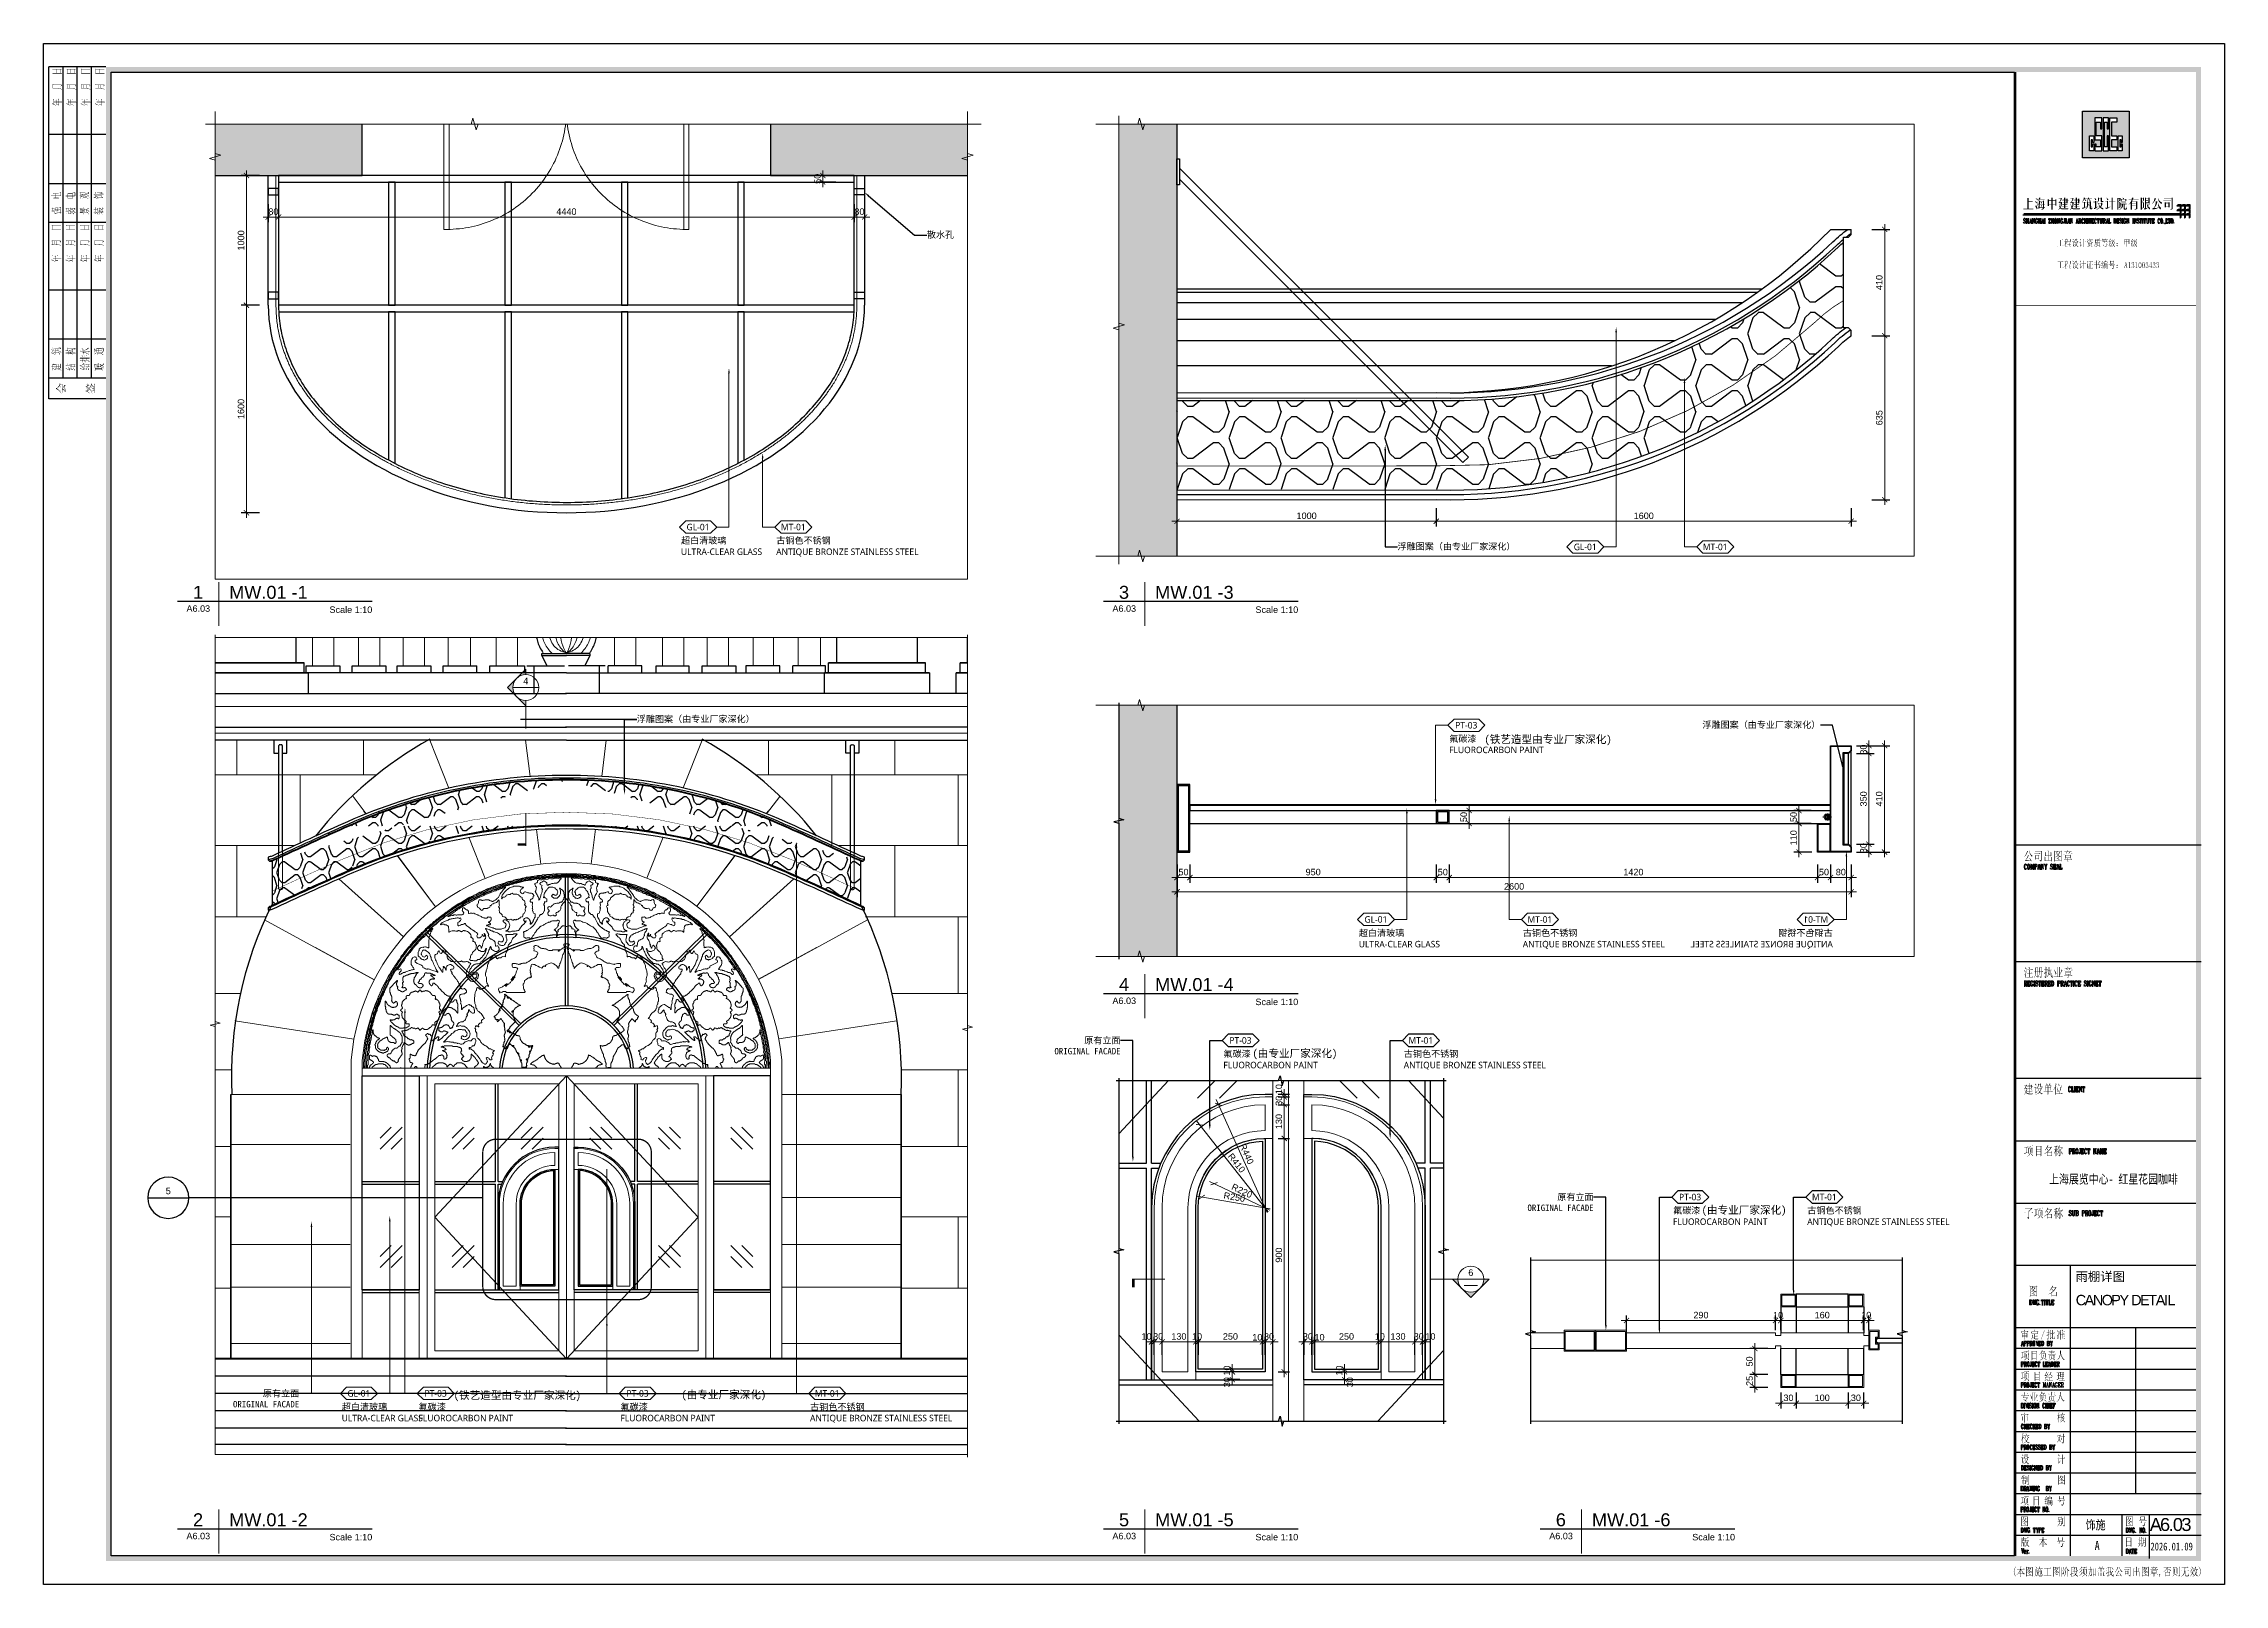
# Paper-space layout 'A6.03 雨棚详图' of a CAD drawing. Header units: millimetres. Extents: x 0 to 841, y 0 to 594.
# The model-space entities are those that its viewports show. They can reach past a viewport. Long polylines and large blocks are cut down to what shows.
import ezdxf
from ezdxf import colors
from ezdxf.entities.mleader import LeaderData, LeaderLine
from ezdxf.enums import TextEntityAlignment as Align
from ezdxf.math import Vec2, Vec3
from ezdxf.xclip import XClip

# ---------------------------------------------------------------- set-up
doc = ezdxf.new("R2010")
doc.units = ezdxf.units.MM
doc.header["$XCLIPFRAME"] = 0
doc.set_wipeout_variables(frame=1)
for name, pattern in [('_ACM-G-DASHED2', [4.7625, 3.175, -1.5875]), ('_ACM-G-HIDDEN', [4.7625, 3.175, -1.5875]), ('D04-03 - PANTRY CABINET DETAIL 1$0$ACM-G-CENTER2', [28.575, 19.05, -3.175, 3.175, -3.175]), ('DASH', [0.35, 0.25, -0.1]), ('DASHED', [19.05, 12.7, -6.35])]:
    doc.linetypes.add(name, pattern=pattern)
doc.layers.get('Defpoints').update_dxf_attribs({"color": 250})
for name, color, linetype in [('0 @ 1', 7, 'Continuous'), ('A-DETL-STRC', 130, 'Continuous'), ('A-天花投影线', 61, 'Continuous'), ('I-DETL-LW01', 1, 'Continuous'), ('I-DETL-LW02', 2, 'Continuous'), ('I-FC', 2, 'Continuous'), ('I—装饰—中线', 70, 'Continuous'), ('I—装饰—细线', 144, 'Continuous'), ('PDF_Geometry', 7, 'Continuous'), ('TB_A1$0$上海中建-图名', 7, 'Continuous'), ('TB_A1$0$上海中建-图框', 24, 'Continuous'), ('TB_A1$0$上海中建-图框填写字体', 2, 'Continuous'), ('TB_A1$0$上海中建-图框字体', 11, 'Continuous'), ('WALL', 7, 'Continuous'), ('WALL TYPE$0$G-ANNO-NOTE-CH', 7, 'Continuous'), ('WALL TYPE$0$I-SECT-LW03', 3, 'Continuous'), ('Xline【辅助线】', 6, 'Continuous')]:
    doc.layers.add(name, color=color, linetype=linetype)
for name, color, linetype, lineweight in [('_ACM-A-ANNO-DIMS', 2, 'Continuous', 13), ('_ACM-A-ANNO-DIMS @ 1', 2, 'Continuous', 13), ('_ACM-A-ANNO-DIMS @ 10', 2, 'Continuous', 13), ('_ACM-A-ANNO-DIMS @ 20', 2, 'Continuous', 13), ('_ACM-A-ANNO-DIMS @ 30', 2, 'Continuous', 13), ('_ACM-A-DETL-THIN', 2, 'Continuous', 9), ('_ACM-A-ELVE-HIDD', 1, '_ACM-G-HIDDEN', 13), ('_ACM-A-ELVE-THIK', 5, 'Continuous', 50), ('_ACM-A-SHBD', 1, 'Continuous', 18), ('_ACM-G-ANNO-MARK-SECM', 7, 'Continuous', 18), ('_ACM-G-ANNO-TXTL', 7, 'Continuous', 13), ('A-Doors', 1, 'Continuous', 13), ('Layer 1', 7, 'Continuous', 0)]:
    doc.layers.add(name, color=color, linetype=linetype, lineweight=lineweight)
doc.styles.add('_ACM-G-NOTES', font='arial.ttf')
doc.styles.add('Arial', font='ARIALUNI.ttf')
doc.styles.add('Arial_1', font='arial.ttf', dxfattribs={"height": 75})
doc.styles.add('Arial_3', font='arial.ttf', dxfattribs={"height": 3})
doc.styles.add('Arial_7', font='arial.ttf', dxfattribs={"height": 3.5})
doc.styles.add('MtXpl__1', font='simhei.ttf')
doc.styles.add('TB_A1$0$ZJY-宋体', font='SimSun.ttf', dxfattribs={"width": 0.8})
doc.styles.add('WALL TYPE$0$Aecom Chinese', font='Microsoft YaHei.ttf')
doc.styles.add('微软雅黑_2', font='Microsoft YaHei.ttf', dxfattribs={"height": 2.5})
doc.dimstyles.new('Aec-Arch-M-注释性', dxfattribs={"dimscale": 2, "dimtxt": 2.5, "dimasz": 2, "dimexe": 2, "dimexo": 2, "dimgap": 0.8, "dimtad": 1, "dimdec": 0, "dimrnd": 5, "dimzin": 3, "dimdsep": 46, "dimtxsty": 'Arial', "dimblk": 'WALL TYPE$0$_ArchTick', "dimcen": 2.5, "dimdle": 2, "dimclrd": 256, "dimclrt": 256, "dimazin": 2, "dimtfac": 0.75, "dimtdec": 0, "dimtix": 1, "dimtmove": 2, "dimatfit": 2, "dimfxl": 5, "dimfxlon": 1, "dimtolj": 1, "dimtzin": 0, "dimlwd": -1, "dimarcsym": 0})

psp = doc.layouts.new('A6.03 雨棚详图')

# ---------------------------------------------------------------- texts
at = {"style": 'MtXpl__1'}
for p in [(466.18, 203.22), (639.41, 142.83)]:
    psp.add_text('(由专业厂家深化)', height=3, dxfattribs=at).set_placement(p)
at = {"style": '_ACM-G-NOTES'}
for s, p in [('5', (48.08, 150.41)), ('-', (48.08, 147.95))]:
    psp.add_text(s, height=2.5, dxfattribs=at).set_placement(p, align=Align.CENTER)
at = {"layer": '_ACM-A-SHBD', "lineweight": 5, "attachment_point": 1}
for s, insert, char_height, width, style in [('雨棚详图', (783.59, 120.43), 3.5, 83.9811, '微软雅黑_2'), ('{\\T0.75;CANOPY DETAIL}', (783.66, 111.61), 4, 44.9767, 'Arial_3')]:
    psp.add_mtext(s, dxfattribs=dict(at, insert=insert, char_height=char_height, width=width, style=style))
at = {"layer": '_ACM-A-SHBD', "lineweight": 5, "insert": (812.22, 25.58), "char_height": 5, "width": 83.713, "attachment_point": 1, "line_spacing_factor": 0.5, "style": 'Arial_7'}
psp.add_mtext('{\\T0.8;A6.03}', dxfattribs=at)

msp = doc.modelspace()

# ---------------------------------------------------------------- texts
at = {"style": 'MtXpl__1'}
for s, height, p in [('(铁艺造型由专业厂家深化)', 30, (247631.6, 5777)), ('(铁艺造型由专业厂家深化)', 60, (225164.6, 958.7)), ('(由专业厂家深化)', 60, (226920.3, 963.5))]:
    msp.add_text(s, height=height, dxfattribs=at).set_placement(p)

# ---------------------------------------------------------------- blocks, each defined once
blk = doc.blocks.new('TB_A1$0$上海中建A1图框F版')
h = blk.add_hatch(color=11)
h.dxf.hatch_style = 2
h.paths.add_polyline_path([(76272, 9752), (76270, 9742), (76266, 9734), (76261, 9725), (76257, 9716), (76255, 9708), (76257, 9704), (76270, 9704), (76276, 9706), (76280, 9712), (76281, 9714), (76283, 9719), (76283, 9746), (76504, 9746)])
h = blk.add_hatch(color=11)
h.dxf.hatch_style = 2
h.paths.add_polyline_path([(76281, 9777), (76276, 9777), (76276, 9769), (76274, 9759), (76272, 9752), (76283, 9758)])
h = blk.add_hatch(color=11)
h.dxf.hatch_style = 2
h.paths.add_polyline_path([(76516, 9773), (76504, 9758), (76283, 9758), (76272, 9752), (76504, 9746), (76487, 9706), (76491, 9704), (76497, 9710), (76508, 9725), (76514, 9731), (76520, 9735), (76523, 9739), (76529, 9742), (76533, 9742), (76539, 9744)])
h = blk.add_hatch(color=11)
h.dxf.hatch_style = 2
h.paths.add_polyline_path([(76483, 9691), (76474, 9676), (76401, 9676), (76289, 9672), (76291, 9664), (76291, 9620), (76291, 9611), (76308, 9611), (76308, 9664), (76382, 9664), (76504, 9672)])
h = blk.add_hatch(color=11)
h.dxf.hatch_style = 2
h.paths.add_polyline_path([(76289, 9687), (76289, 9672), (76401, 9676), (76308, 9676)])
h = blk.add_hatch(color=11)
h.dxf.hatch_style = 2
h.paths.add_polyline_path([(76291, 9537), (76289, 9529), (76289, 9514), (76308, 9523), (76308, 9537), (76478, 9537)])
h = blk.add_hatch(color=11)
h.dxf.hatch_style = 2
h.paths.add_polyline_path([(76504, 9672), (76382, 9664), (76478, 9664), (76478, 9611), (76291, 9611), (76291, 9601), (76478, 9601), (76478, 9546), (76291, 9546), (76291, 9537), (76478, 9537), (76478, 9514), (76495, 9527), (76495, 9647), (76495, 9662)])
h = blk.add_hatch(color=11)
h.dxf.hatch_style = 2
h.paths.add_polyline_path([(76291, 9601), (76291, 9599), (76291, 9554), (76291, 9546), (76308, 9546), (76308, 9601), (76382, 9601)])
h = blk.add_hatch(color=11)
h.dxf.hatch_style = 2
h.paths.add_polyline_path([(76382, 9739), (76382, 9735), (76382, 9685), (76382, 9676), (76308, 9676), (76401, 9676), (76401, 9708), (76413, 9719)])
h = blk.add_hatch(color=11)
h.dxf.hatch_style = 2
h.paths.add_polyline_path([(76373, 9824), (76369, 9820), (76369, 9819), (76384, 9788), (76386, 9780), (76386, 9773), (76388, 9771), (76390, 9763), (76394, 9759), (76398, 9761), (76403, 9769), (76406, 9777), (76407, 9784), (76406, 9790), (76403, 9797), (76399, 9803), (76393, 9809), (76386, 9815), (76381, 9819)])
h = blk.add_hatch(color=11)
h.dxf.hatch_style = 2
h.paths.add_polyline_path([(76382, 9664), (76382, 9611), (76401, 9611), (76401, 9664), (76478, 9664)])
h = blk.add_hatch(color=11)
h.dxf.hatch_style = 2
h.paths.add_polyline_path([(76382, 9601), (76382, 9546), (76401, 9546), (76401, 9601), (76478, 9601)])
h = blk.add_hatch(color=11)
h.dxf.hatch_style = 2
h.paths.add_polyline_path([(76401, 9537), (76382, 9537), (76382, 9535), (76382, 9438), (76382, 9432), (76401, 9443), (76401, 9447), (76401, 9512), (76401, 9523)])
h = blk.add_hatch(color=11)
h.dxf.hatch_style = 2
h.paths.add_polyline_path([(76699, 9622), (76699, 9620), (76696, 9592), (76693, 9567), (76689, 9544), (76683, 9522), (76675, 9500), (76665, 9479), (76652, 9457), (76636, 9435), (76638, 9429), (76643, 9435), (76655, 9446), (76665, 9458), (76674, 9469), (76681, 9480), (76688, 9491), (76694, 9504), (76700, 9517), (76706, 9532), (76708, 9542), (76716, 9544), (76712, 9551), (76713, 9560), (76715, 9571), (76718, 9582), (76720, 9591), (76729, 9603)])
h = blk.add_hatch(color=11)
h.dxf.hatch_style = 2
h.paths.add_polyline_path([(76668, 9738), (76666, 9732), (76662, 9725), (76661, 9719), (76657, 9715), (76651, 9707), (76647, 9700), (76647, 9694), (76651, 9690), (76653, 9690), (76659, 9686), (76664, 9686), (76672, 9690), (76674, 9694), (76678, 9698), (76680, 9705), (76680, 9736), (76893, 9736)])
h = blk.add_hatch(color=11)
h.dxf.hatch_style = 2
h.paths.add_polyline_path([(76883, 9688), (76864, 9665), (76657, 9665), (76668, 9650), (76674, 9652), (76703, 9656), (76734, 9657), (76764, 9656), (76794, 9656), (76910, 9656)])
h = blk.add_hatch(color=11)
h.dxf.hatch_style = 2
h.paths.add_polyline_path([(76680, 9768), (76676, 9768), (76676, 9766), (76672, 9747), (76668, 9738), (76680, 9745)])
h = blk.add_hatch(color=11)
h.dxf.hatch_style = 2
h.paths.add_polyline_path([(76904, 9765), (76891, 9745), (76680, 9745), (76668, 9738), (76893, 9736), (76876, 9694), (76880, 9690), (76885, 9698), (76893, 9708), (76902, 9717), (76912, 9725), (76923, 9730), (76927, 9730)])
h = blk.add_hatch(color=11)
h.dxf.hatch_style = 2
h.paths.add_polyline_path([(76716, 9544), (76708, 9542), (76712, 9534), (76719, 9521), (76728, 9507), (76738, 9494), (76748, 9483), (76775, 9483), (76771, 9485), (76758, 9494), (76745, 9505), (76733, 9518), (76723, 9530), (76720, 9538)])
h = blk.add_hatch(color=11)
h.dxf.hatch_style = 2
h.paths.add_polyline_path([(76794, 9656), (76775, 9656), (76775, 9483), (76748, 9483), (76758, 9473), (76763, 9469), (76855, 9469), (76849, 9469), (76838, 9470), (76825, 9471), (76812, 9473), (76802, 9475), (76794, 9477), (76794, 9565), (76897, 9565), (76794, 9574)])
h = blk.add_hatch(color=11)
h.dxf.hatch_style = 2
h.paths.add_polyline_path([(76762, 9820), (76760, 9816), (76763, 9810), (76775, 9787), (76779, 9772), (76781, 9766), (76781, 9763), (76782, 9755), (76786, 9753), (76790, 9753), (76796, 9759), (76796, 9761), (76800, 9768), (76802, 9776), (76800, 9784), (76798, 9789), (76792, 9795), (76788, 9799), (76782, 9805), (76777, 9808), (76769, 9814)])
h = blk.add_hatch(color=11)
h.dxf.hatch_style = 2
h.paths.add_polyline_path([(76933, 9473), (76929, 9473), (76911, 9472), (76892, 9470), (76873, 9470), (76855, 9469), (76763, 9469), (76769, 9465), (76782, 9459), (76797, 9453), (76814, 9449), (76831, 9446), (76849, 9443), (76866, 9442), (76882, 9441), (76897, 9441), (76904, 9441), (76910, 9452), (76914, 9458), (76920, 9462), (76925, 9464), (76933, 9467)])
h = blk.add_hatch(color=11)
h.dxf.hatch_style = 2
h.paths.add_polyline_path([(76872, 9595), (76855, 9574), (76794, 9574), (76897, 9565)])
h = blk.add_hatch(color=11)
h.dxf.hatch_style = 2
h.paths.add_polyline_path([(77035, 9441), (77026, 9446), (77163, 9805), (77172, 9799)])
h = blk.add_hatch(color=11)
h.dxf.hatch_style = 2
h.paths.add_polyline_path([(77260, 9612), (77254, 9611), (77248, 9607), (77244, 9605), (77239, 9605), (77258, 9574), (77258, 9576), (77261, 9578), (77263, 9584), (77269, 9588), (77273, 9593), (77288, 9605), (77298, 9611)])
h = blk.add_hatch(color=11)
h.dxf.hatch_style = 2
h.paths.add_polyline_path([(77345, 9742), (77330, 9725), (77242, 9725), (77252, 9712), (77269, 9713), (77368, 9713)])
h = blk.add_hatch(color=11)
h.dxf.hatch_style = 2
h.paths.add_polyline_path([(77250, 9479), (77250, 9471), (77258, 9468), (77265, 9462), (77273, 9456), (77282, 9447), (77284, 9441), (77286, 9437), (77286, 9431), (77294, 9435), (77300, 9442), (77307, 9449), (77312, 9457), (77315, 9466), (77317, 9471), (77288, 9473), (77280, 9473), (77275, 9475), (77267, 9475), (77260, 9477)])
h = blk.add_hatch(color=11)
h.dxf.hatch_style = 2
h.paths.add_polyline_path([(77360, 9662), (77317, 9639), (77298, 9632), (77298, 9630), (77288, 9626), (77273, 9618), (77267, 9614), (77260, 9612), (77298, 9611), (77298, 9481), (77294, 9475), (77288, 9473), (77317, 9471), (77317, 9622), (77364, 9656)])
h = blk.add_hatch(color=11)
h.dxf.hatch_style = 2
h.paths.add_polyline_path([(77298, 9822), (77298, 9818), (77298, 9734), (77298, 9725), (77317, 9725), (77317, 9790), (77328, 9799)])
h = blk.add_hatch(color=11)
h.dxf.hatch_style = 2
h.paths.add_polyline_path([(77317, 9713), (77298, 9713), (77298, 9632), (77317, 9639)])
h = blk.add_hatch(color=11)
h.dxf.hatch_style = 2
h.paths.add_polyline_path([(77374, 9807), (77374, 9487), (77368, 9475), (77385, 9447), (77387, 9451), (77389, 9456), (77393, 9462), (77397, 9466), (77404, 9477), (77410, 9483), (77414, 9491), (77393, 9492), (77393, 9670), (77450, 9670), (77393, 9679), (77393, 9774), (77404, 9788)])
h = blk.add_hatch(color=11)
h.dxf.hatch_style = 2
h.paths.add_polyline_path([(77427, 9698), (77412, 9679), (77393, 9679), (77450, 9670)])
h = blk.add_hatch(color=11)
h.dxf.hatch_style = 2
h.paths.add_polyline_path([(77448, 9536), (77393, 9492), (77414, 9491), (77422, 9499), (77429, 9507), (77436, 9515), (77444, 9523), (77450, 9531)])
h = blk.add_hatch(color=11)
h.dxf.hatch_style = 2
h.paths.add_polyline_path([(77454, 9805), (77456, 9795), (77456, 9479), (77458, 9471), (77460, 9466), (77463, 9460), (77467, 9456), (77479, 9452), (77486, 9454), (77538, 9454), (77549, 9462), (77553, 9470), (77488, 9471), (77482, 9473), (77479, 9477), (77475, 9483), (77475, 9632), (77480, 9637), (77488, 9643), (77475, 9643), (77475, 9772), (77488, 9786)])
h = blk.add_hatch(color=11)
h.dxf.hatch_style = 2
h.paths.add_polyline_path([(77530, 9723), (77528, 9719), (77518, 9700), (77507, 9682), (77494, 9665), (77480, 9649), (77475, 9643), (77488, 9643), (77503, 9655), (77518, 9668), (77532, 9681), (77547, 9692), (77553, 9694)])
h = blk.add_hatch(color=11)
h.dxf.hatch_style = 2
h.paths.add_polyline_path([(77540, 9550), (77534, 9550), (77534, 9521), (77532, 9513), (77532, 9506), (77530, 9496), (77530, 9492), (77528, 9483), (77526, 9477), (77522, 9473), (77517, 9471), (77488, 9471), (77553, 9470), (77557, 9477), (77555, 9477), (77550, 9482), (77546, 9488), (77544, 9495), (77543, 9503), (77542, 9510), (77542, 9518), (77542, 9525), (77541, 9532), (77540, 9542)])
h = blk.add_hatch(color=11)
h.dxf.hatch_style = 2
h.paths.add_polyline_path([(77740, 9772), (77734, 9759), (77730, 9745), (77712, 9689), (77692, 9633), (77690, 9627), (77686, 9622), (77685, 9616), (77679, 9605), (77677, 9603), (77677, 9601), (77675, 9599), (77673, 9599), (77671, 9597), (77664, 9597), (77658, 9595), (77650, 9595), (77643, 9593), (77643, 9587), (77648, 9585), (77656, 9584), (77667, 9576), (77669, 9572), (77671, 9570), (77671, 9563), (77673, 9555), (77671, 9545), (77671, 9542), (77667, 9526), (77665, 9517), (77665, 9509), (77664, 9500), (77664, 9483), (77665, 9477), (77669, 9471), (77675, 9465), (77683, 9464), (77686, 9464), (77688, 9465), (77690, 9473), (77692, 9483), (77690, 9488), (77690, 9528), (77692, 9557), (77695, 9585), (77701, 9613), (77708, 9641), (77716, 9669), (77724, 9696), (77732, 9724), (77740, 9751), (77742, 9761), (77745, 9770)])
h = blk.add_hatch(color=11)
h.dxf.hatch_style = 2
h.paths.add_polyline_path([(77654, 9799), (77652, 9795), (77660, 9776), (77671, 9753), (77673, 9747), (77675, 9740), (77677, 9734), (77679, 9725), (77683, 9721), (77686, 9719), (77690, 9723), (77692, 9726), (77696, 9732), (77698, 9740), (77700, 9749), (77698, 9753), (77696, 9757), (77694, 9763), (77679, 9778), (77671, 9784), (77664, 9791)])
h = blk.add_hatch(color=11)
h.dxf.hatch_style = 2
h.paths.add_polyline_path([(77751, 9702), (77747, 9694), (77733, 9661), (77717, 9629), (77713, 9622), (77717, 9620), (77721, 9624), (77743, 9656), (77763, 9690), (77766, 9698)])
h = blk.add_hatch(color=11)
h.dxf.hatch_style = 2
h.paths.add_polyline_path([(77923, 9759), (77904, 9736), (77782, 9736), (77759, 9728), (77759, 9726), (77757, 9719), (77753, 9709), (77751, 9702), (77766, 9698), (77766, 9477), (77866, 9479), (77785, 9479), (77785, 9559), (77944, 9559), (77866, 9568), (77785, 9568), (77785, 9646), (77938, 9646), (77866, 9658), (77785, 9658), (77785, 9726), (77949, 9726)])
h = blk.add_hatch(color=11)
h.dxf.hatch_style = 2
h.paths.add_polyline_path([(77784, 9818), (77782, 9810), (77779, 9793), (77774, 9774), (77768, 9755), (77763, 9738), (77759, 9728), (77782, 9736), (77784, 9742), (77792, 9765), (77801, 9787), (77812, 9797)])
h = blk.add_hatch(color=11)
h.dxf.hatch_style = 2
h.paths.add_polyline_path([(77926, 9502), (77907, 9479), (77866, 9479), (77766, 9477), (77766, 9467), (77765, 9456), (77765, 9431), (77785, 9443), (77785, 9469), (77953, 9469)])
h = blk.add_hatch(color=11)
h.dxf.hatch_style = 2
h.paths.add_polyline_path([(77866, 9726), (77846, 9726), (77846, 9658), (77785, 9658), (77866, 9658)])
h = blk.add_hatch(color=11)
h.dxf.hatch_style = 2
h.paths.add_polyline_path([(77866, 9646), (77846, 9646), (77846, 9568), (77785, 9568), (77866, 9568)])
h = blk.add_hatch(color=11)
h.dxf.hatch_style = 2
h.paths.add_polyline_path([(77866, 9559), (77846, 9559), (77846, 9479), (77785, 9479), (77866, 9479)])
h = blk.add_hatch(color=11)
h.dxf.hatch_style = 2
h.paths.add_polyline_path([(77839, 9820), (77835, 9816), (77839, 9808), (77843, 9799), (77846, 9791), (77849, 9785), (77851, 9778), (77853, 9772), (77854, 9765), (77856, 9757), (77858, 9747), (77862, 9745), (77867, 9749), (77867, 9751), (77871, 9757), (77875, 9765), (77877, 9772), (77877, 9774), (77873, 9782), (77871, 9787), (77867, 9793), (77862, 9799), (77854, 9805), (77846, 9812)])
h = blk.add_hatch(color=11)
h.dxf.hatch_style = 2
h.paths.add_polyline_path([(77911, 9679), (77894, 9658), (77866, 9658), (77938, 9646)])
h = blk.add_hatch(color=11)
h.dxf.hatch_style = 2
h.paths.add_polyline_path([(77917, 9591), (77900, 9568), (77866, 9568), (77944, 9559)])
h = blk.add_hatch(color=11)
h.dxf.hatch_style = 2
h.paths.add_polyline_path([(76374, 8978), (76355, 8959), (76265, 8959), (76278, 8943), (76282, 8945), (76297, 8947), (76310, 8947), (76322, 8947), (76338, 8947), (76395, 8947)])
h = blk.add_hatch(color=11)
h.dxf.hatch_style = 2
h.paths.add_polyline_path([(76338, 8947), (76320, 8947), (76320, 8760), (76317, 8758), (76269, 8741), (76265, 8741), (76282, 8707), (76282, 8709), (76286, 8715), (76292, 8720), (76298, 8728), (76299, 8728), (76312, 8736), (76327, 8745), (76343, 8754), (76357, 8762), (76364, 8766), (76338, 8768)])
h = blk.add_hatch(color=11)
h.dxf.hatch_style = 2
h.paths.add_polyline_path([(76391, 8789), (76338, 8768), (76364, 8766), (76383, 8778), (76395, 8783)])
h = blk.add_hatch(color=11)
h.dxf.hatch_style = 2
h.paths.add_polyline_path([(76463, 8886), (76463, 8878), (76465, 8860), (76465, 8839), (76465, 8815), (76464, 8791), (76461, 8767), (76457, 8745), (76450, 8725), (76442, 8709), (76440, 8701), (76438, 8701), (76437, 8698), (76422, 8681), (76405, 8666), (76387, 8654), (76368, 8642), (76358, 8637), (76362, 8631), (76370, 8635), (76390, 8643), (76407, 8652), (76422, 8662), (76435, 8672), (76446, 8683), (76456, 8695), (76463, 8707), (76469, 8720), (76474, 8734), (76477, 8748), (76480, 8764), (76482, 8780), (76483, 8797), (76483, 8815), (76484, 8834), (76484, 8854), (76494, 8867)])
h = blk.add_hatch(color=11)
h.dxf.hatch_style = 2
h.paths.add_polyline_path([(76545, 9021), (76526, 9000), (76378, 9000), (76389, 8985), (76393, 8987), (76415, 8989), (76437, 8989), (76459, 8989), (76482, 8989), (76568, 8989)])
h = blk.add_hatch(color=11)
h.dxf.hatch_style = 2
h.paths.add_polyline_path([(76402, 8938), (76402, 8917), (76528, 8915), (76528, 8736), (76547, 8749), (76547, 8757), (76545, 8795), (76546, 8833), (76547, 8871), (76545, 8909), (76557, 8920), (76458, 8924), (76421, 8924)])
h = blk.add_hatch(color=11)
h.dxf.hatch_style = 2
h.paths.add_polyline_path([(76402, 8917), (76402, 8909), (76404, 8865), (76404, 8822), (76403, 8779), (76402, 8736), (76402, 8728), (76421, 8743), (76421, 8915), (76528, 8915)])
h = blk.add_hatch(color=11)
h.dxf.hatch_style = 2
h.paths.add_polyline_path([(76482, 8989), (76458, 8989), (76458, 8987), (76457, 8975), (76456, 8961), (76454, 8948), (76454, 8936), (76452, 8924), (76421, 8924), (76458, 8924), (76459, 8930), (76469, 8955), (76478, 8979), (76480, 8985)])
h = blk.add_hatch(color=11)
h.dxf.hatch_style = 2
h.paths.add_polyline_path([(76536, 8941), (76524, 8924), (76458, 8924), (76557, 8920)])
h = blk.add_hatch(color=11)
h.dxf.hatch_style = 2
h.paths.add_polyline_path([(76486, 8741), (76482, 8738), (76496, 8724), (76518, 8696), (76526, 8684), (76532, 8676), (76538, 8666), (76544, 8656), (76549, 8646), (76553, 8642), (76557, 8642), (76558, 8646), (76562, 8656), (76562, 8663), (76562, 8669), (76563, 8674), (76563, 8677), (76562, 8680), (76561, 8683), (76558, 8688), (76553, 8694), (76549, 8696), (76547, 8699), (76529, 8713), (76511, 8724), (76503, 8730), (76494, 8736)])
h = blk.add_hatch(color=11)
h.dxf.hatch_style = 2
h.paths.add_polyline_path([(76840, 9004), (76831, 8987), (76690, 8987), (76669, 8981), (76669, 8974), (76669, 8892), (76669, 8882), (76690, 8892), (76690, 8976), (76833, 8976), (76867, 8981)])
h = blk.add_hatch(color=11)
h.dxf.hatch_style = 2
h.paths.add_polyline_path([(76669, 9004), (76669, 8981), (76690, 8987)])
h = blk.add_hatch(color=11)
h.dxf.hatch_style = 2
h.paths.add_polyline_path([(76867, 8981), (76833, 8976), (76833, 8892), (76690, 8892), (76669, 8882), (76833, 8880), (76833, 8797), (76690, 8797), (76669, 8795), (76833, 8787), (76833, 8696), (76690, 8696), (76669, 8692), (76669, 8684), (76669, 8642), (76669, 8637), (76690, 8652), (76690, 8686), (76833, 8686), (76854, 8690), (76854, 8970)])
h = blk.add_hatch(color=11)
h.dxf.hatch_style = 2
h.paths.add_polyline_path([(76669, 8882), (76669, 8873), (76669, 8806), (76669, 8795), (76690, 8797), (76690, 8880), (76833, 8880)])
h = blk.add_hatch(color=11)
h.dxf.hatch_style = 2
h.paths.add_polyline_path([(76669, 8795), (76669, 8783), (76669, 8699), (76669, 8692), (76690, 8696), (76690, 8787), (76833, 8787)])
h = blk.add_hatch(color=11)
h.dxf.hatch_style = 2
h.paths.add_polyline_path([(76854, 8690), (76833, 8686), (76833, 8638), (76854, 8652), (76854, 8680)])
h = blk.add_hatch(color=11)
h.dxf.hatch_style = 2
h.paths.add_polyline_path([(77159, 8993), (77145, 8974), (77067, 8974), (77042, 8970), (77039, 8962), (77023, 8934), (77006, 8907), (76986, 8881), (76964, 8858), (76959, 8852), (76962, 8848), (76966, 8850), (76972, 8856), (76983, 8866), (76995, 8876), (77006, 8886), (77016, 8898), (77019, 8903), (77023, 8907), (77034, 8920), (77045, 8936), (77055, 8951), (77065, 8964), (77181, 8964)])
h = blk.add_hatch(color=11)
h.dxf.hatch_style = 2
h.paths.add_polyline_path([(77103, 8856), (77103, 8850), (77103, 8827), (77103, 8807), (77101, 8788), (77099, 8771), (77096, 8755), (77092, 8741), (77087, 8728), (77081, 8716), (77073, 8705), (77064, 8694), (77053, 8684), (77041, 8675), (77026, 8666), (77010, 8658), (76991, 8649), (76970, 8640), (76960, 8637), (76960, 8631), (76968, 8633), (76989, 8639), (77008, 8645), (77025, 8652), (77041, 8659), (77055, 8666), (77067, 8675), (77078, 8684), (77088, 8694), (77096, 8705), (77103, 8717), (77109, 8731), (77114, 8746), (77118, 8763), (77121, 8781), (77123, 8801), (77124, 8823), (77134, 8837)])
h = blk.add_hatch(color=11)
h.dxf.hatch_style = 2
h.paths.add_polyline_path([(77025, 8905), (77025, 8907), (77023, 8907), (77023, 8905)])
h = blk.add_hatch(color=11)
h.dxf.hatch_style = 2
h.paths.add_polyline_path([(77197, 8911), (77183, 8894), (77025, 8894), (77025, 8884), (77185, 8884), (77185, 8734), (77204, 8745), (77204, 8747), (77204, 8878), (77216, 8888)])
h = blk.add_hatch(color=11)
h.dxf.hatch_style = 2
h.paths.add_polyline_path([(77025, 8905), (77025, 8894), (77042, 8894)])
h = blk.add_hatch(color=11)
h.dxf.hatch_style = 2
h.paths.add_polyline_path([(77025, 8884), (77025, 8877), (77025, 8726), (77025, 8718), (77044, 8730), (77044, 8884), (77185, 8884)])
h = blk.add_hatch(color=11)
h.dxf.hatch_style = 2
h.paths.add_polyline_path([(77065, 9025), (77065, 9019), (77056, 9000), (77048, 8979), (77042, 8970), (77067, 8974), (77079, 8995), (77092, 9002)])
h = blk.add_hatch(color=11)
h.dxf.hatch_style = 2
h.paths.add_polyline_path([(77181, 8964), (77147, 8964), (77111, 8894), (77119, 8894), (77122, 8899), (77133, 8915), (77145, 8931), (77157, 8945), (77170, 8959), (77176, 8962)])
h = blk.add_hatch(color=11)
h.dxf.hatch_style = 2
h.paths.add_polyline_path([(77130, 8726), (77128, 8718), (77136, 8717), (77143, 8711), (77161, 8702), (77174, 8694), (77185, 8687), (77193, 8679), (77201, 8672), (77210, 8663), (77220, 8654), (77233, 8644), (77237, 8646), (77239, 8650), (77240, 8658), (77239, 8665), (77237, 8671), (77234, 8677), (77229, 8683), (77224, 8688), (77217, 8692), (77211, 8697), (77203, 8700), (77196, 8704), (77188, 8707), (77180, 8710), (77173, 8712), (77166, 8715), (77159, 8717), (77153, 8718), (77138, 8722)])
h = blk.add_hatch(color=11)
h.dxf.hatch_style = 2
h.paths.add_polyline_path([(77572, 8899), (77555, 8878), (77300, 8878), (77313, 8865), (77319, 8867), (77324, 8867), (77332, 8869), (77595, 8869)])
h = blk.add_hatch(color=11)
h.dxf.hatch_style = 2
h.paths.add_polyline_path([(77437, 8810), (77437, 8806), (77436, 8772), (77432, 8742), (77424, 8717), (77412, 8696), (77395, 8678), (77373, 8663), (77347, 8651), (77315, 8640), (77305, 8638), (77305, 8633), (77313, 8635), (77331, 8638), (77347, 8642), (77362, 8646), (77376, 8650), (77389, 8656), (77400, 8662), (77410, 8669), (77419, 8676), (77427, 8685), (77434, 8695), (77440, 8706), (77445, 8719), (77449, 8733), (77452, 8748), (77454, 8765), (77456, 8783), (77465, 8793)])
h = blk.add_hatch(color=11)
h.dxf.hatch_style = 2
h.paths.add_polyline_path([(77541, 9000), (77524, 8979), (77328, 8979), (77340, 8964), (77347, 8966), (77360, 8969), (77374, 8971), (77388, 8972), (77402, 8972), (77416, 8971), (77430, 8970), (77444, 8970), (77458, 8970), (77564, 8970)])
h = blk.add_hatch(color=11)
h.dxf.hatch_style = 2
h.paths.add_polyline_path([(77524, 8953), (77505, 8934), (77355, 8934), (77366, 8919), (77374, 8920), (77383, 8922), (77393, 8923), (77404, 8923), (77415, 8923), (77427, 8923), (77438, 8922), (77448, 8922), (77458, 8922), (77545, 8922)])
h = blk.add_hatch(color=11)
h.dxf.hatch_style = 2
h.paths.add_polyline_path([(77528, 8856), (77519, 8838), (77360, 8838), (77360, 8829), (77521, 8829), (77521, 8705), (77541, 8717), (77541, 8720), (77540, 8726), (77540, 8770), (77538, 8779), (77538, 8823), (77549, 8837)])
h = blk.add_hatch(color=11)
h.dxf.hatch_style = 2
h.paths.add_polyline_path([(77360, 8854), (77360, 8838), (77380, 8838)])
h = blk.add_hatch(color=11)
h.dxf.hatch_style = 2
h.paths.add_polyline_path([(77360, 8829), (77360, 8821), (77362, 8793), (77362, 8764), (77361, 8736), (77360, 8707), (77360, 8698), (77380, 8709), (77380, 8829), (77521, 8829)])
h = blk.add_hatch(color=11)
h.dxf.hatch_style = 2
h.paths.add_polyline_path([(77439, 9025), (77439, 9021), (77441, 9012), (77441, 8979), (77458, 8979), (77458, 9000), (77467, 9010)])
h = blk.add_hatch(color=11)
h.dxf.hatch_style = 2
h.paths.add_polyline_path([(77458, 8934), (77458, 8970), (77441, 8970), (77441, 8934)])
h = blk.add_hatch(color=11)
h.dxf.hatch_style = 2
h.paths.add_polyline_path([(77458, 8878), (77458, 8922), (77441, 8922), (77441, 8878)])
h = blk.add_hatch(color=11)
h.dxf.hatch_style = 2
h.paths.add_polyline_path([(77458, 8715), (77456, 8707), (77467, 8701), (77473, 8698), (77478, 8696), (77482, 8694), (77486, 8692), (77489, 8690), (77493, 8688), (77498, 8684), (77503, 8680), (77509, 8677), (77513, 8675), (77522, 8666), (77532, 8658), (77541, 8648), (77549, 8638), (77555, 8635), (77559, 8635), (77561, 8640), (77561, 8656), (77557, 8671), (77553, 8677), (77547, 8680), (77541, 8686), (77540, 8686), (77534, 8688), (77530, 8690), (77523, 8693), (77518, 8695), (77513, 8697), (77509, 8699), (77504, 8700), (77499, 8702), (77493, 8703), (77484, 8705), (77477, 8709), (77467, 8711)])
h = blk.add_hatch(color=11)
h.dxf.hatch_style = 2
h.paths.add_polyline_path([(77766, 9019), (77766, 9010), (77765, 8983), (77765, 8956), (77763, 8930), (77762, 8905), (77760, 8881), (77757, 8857), (77753, 8834), (77748, 8811), (77741, 8789), (77733, 8767), (77723, 8746), (77711, 8725), (77697, 8705), (77681, 8685), (77662, 8665), (77641, 8646), (77633, 8642), (77637, 8637), (77642, 8640), (77663, 8653), (77681, 8666), (77698, 8681), (77712, 8696), (77725, 8712), (77736, 8729), (77746, 8747), (77755, 8766), (77762, 8785), (77768, 8805), (77773, 8825), (77777, 8846), (77781, 8867), (77783, 8889), (77786, 8911), (77787, 8934), (77789, 8945), (77797, 8945), (77795, 8955), (77795, 8964), (77793, 8974), (77793, 8983), (77806, 8999)])
h = blk.add_hatch(color=11)
h.dxf.hatch_style = 2
h.paths.add_polyline_path([(77797, 8945), (77789, 8945), (77789, 8943), (77792, 8903), (77798, 8864), (77807, 8824), (77818, 8786), (77833, 8749), (77852, 8713), (77875, 8680), (77902, 8650), (77907, 8646), (77909, 8650), (77913, 8656), (77924, 8663), (77930, 8665), (77945, 8669), (77945, 8677), (77942, 8678), (77925, 8684), (77910, 8693), (77896, 8703), (77883, 8716), (77871, 8730), (77860, 8746), (77850, 8764), (77841, 8782), (77832, 8801), (77825, 8820), (77819, 8839), (77813, 8858), (77808, 8877), (77804, 8895), (77801, 8912), (77799, 8928), (77799, 8936)])
h = blk.add_hatch(color=11)
h.dxf.hatch_style = 2
h.paths.add_polyline_path([(76371, 8176), (76351, 8157), (76262, 8157), (76275, 8142), (76279, 8142), (76287, 8144), (76292, 8146), (76391, 8146)])
h = blk.add_hatch(color=11)
h.dxf.hatch_style = 2
h.paths.add_polyline_path([(76334, 8146), (76317, 8146), (76317, 7959), (76313, 7957), (76266, 7940), (76262, 7938), (76279, 7906), (76279, 7907), (76285, 7916), (76293, 7924), (76302, 7931), (76312, 7937), (76323, 7943), (76333, 7949), (76344, 7954), (76353, 7959), (76361, 7965), (76334, 7967)])
h = blk.add_hatch(color=11)
h.dxf.hatch_style = 2
h.paths.add_polyline_path([(76388, 7987), (76334, 7967), (76361, 7965), (76371, 7970), (76380, 7974), (76391, 7980)])
h = blk.add_hatch(color=11)
h.dxf.hatch_style = 2
h.paths.add_polyline_path([(76460, 8085), (76460, 8077), (76462, 8059), (76462, 8037), (76462, 8014), (76461, 7990), (76458, 7966), (76453, 7943), (76447, 7924), (76439, 7907), (76437, 7900), (76435, 7900), (76433, 7894), (76418, 7878), (76402, 7864), (76384, 7852), (76365, 7841), (76355, 7835), (76359, 7829), (76367, 7833), (76387, 7841), (76404, 7850), (76419, 7859), (76432, 7870), (76443, 7881), (76452, 7892), (76460, 7905), (76466, 7918), (76471, 7932), (76474, 7947), (76477, 7963), (76479, 7979), (76480, 7996), (76480, 8014), (76481, 8033), (76481, 8052), (76491, 8066)])
h = blk.add_hatch(color=11)
h.dxf.hatch_style = 2
h.paths.add_polyline_path([(76542, 8220), (76523, 8199), (76374, 8199), (76386, 8184), (76390, 8184), (76399, 8186), (76410, 8188), (76422, 8188), (76434, 8188), (76446, 8188), (76458, 8187), (76469, 8187), (76479, 8188), (76565, 8188)])
h = blk.add_hatch(color=11)
h.dxf.hatch_style = 2
h.paths.add_polyline_path([(76399, 8136), (76399, 8115), (76525, 8113), (76525, 7934), (76544, 7947), (76544, 7955), (76542, 7993), (76543, 8031), (76544, 8070), (76542, 8107), (76553, 8117), (76454, 8123), (76418, 8123)])
h = blk.add_hatch(color=11)
h.dxf.hatch_style = 2
h.paths.add_polyline_path([(76399, 8115), (76399, 8107), (76401, 8064), (76401, 8021), (76400, 7978), (76399, 7934), (76399, 7927), (76418, 7942), (76418, 8113), (76525, 8113)])
h = blk.add_hatch(color=11)
h.dxf.hatch_style = 2
h.paths.add_polyline_path([(76479, 8188), (76454, 8188), (76454, 8184), (76454, 8172), (76452, 8159), (76451, 8146), (76451, 8134), (76449, 8123), (76418, 8123), (76454, 8123), (76456, 8128), (76466, 8153), (76475, 8178), (76477, 8184)])
h = blk.add_hatch(color=11)
h.dxf.hatch_style = 2
h.paths.add_polyline_path([(76532, 8140), (76521, 8123), (76454, 8123), (76553, 8117)])
h = blk.add_hatch(color=11)
h.dxf.hatch_style = 2
h.paths.add_polyline_path([(76483, 7940), (76479, 7936), (76487, 7928), (76492, 7921), (76498, 7915), (76504, 7908), (76510, 7900), (76515, 7894), (76523, 7883), (76529, 7874), (76535, 7864), (76541, 7854), (76546, 7845), (76550, 7841), (76553, 7841), (76555, 7845), (76559, 7854), (76559, 7861), (76559, 7867), (76559, 7871), (76559, 7875), (76559, 7878), (76557, 7882), (76554, 7887), (76550, 7892), (76546, 7894), (76544, 7898), (76526, 7911), (76508, 7923), (76500, 7928), (76491, 7934)])
h = blk.add_hatch(color=11)
h.dxf.hatch_style = 2
h.paths.add_polyline_path([(76953, 8198), (76944, 8181), (76803, 8181), (76782, 8175), (76782, 8168), (76782, 8086), (76782, 8076), (76803, 8084), (76803, 8169), (76946, 8169), (76980, 8175)])
h = blk.add_hatch(color=11)
h.dxf.hatch_style = 2
h.paths.add_polyline_path([(76782, 8198), (76782, 8175), (76803, 8181)])
h = blk.add_hatch(color=11)
h.dxf.hatch_style = 2
h.paths.add_polyline_path([(76980, 8175), (76946, 8169), (76946, 8084), (76803, 8084), (76782, 8076), (76946, 8074), (76946, 7990), (76803, 7990), (76782, 7989), (76946, 7981), (76946, 7889), (76803, 7889), (76782, 7886), (76782, 7878), (76782, 7836), (76782, 7830), (76803, 7846), (76803, 7878), (76946, 7878), (76967, 7884), (76967, 8164)])
h = blk.add_hatch(color=11)
h.dxf.hatch_style = 2
h.paths.add_polyline_path([(76782, 8076), (76782, 8067), (76782, 8000), (76782, 7989), (76803, 7990), (76803, 8074), (76946, 8074)])
h = blk.add_hatch(color=11)
h.dxf.hatch_style = 2
h.paths.add_polyline_path([(76782, 7989), (76782, 7977), (76782, 7893), (76782, 7886), (76803, 7889), (76803, 7981), (76946, 7981)])
h = blk.add_hatch(color=11)
h.dxf.hatch_style = 2
h.paths.add_polyline_path([(76967, 7884), (76946, 7878), (76946, 7832), (76967, 7846), (76967, 7874)])
h = blk.add_hatch(color=11)
h.dxf.hatch_style = 2
h.paths.add_polyline_path([(77237, 8205), (77235, 8200), (77231, 8184), (77226, 8166), (77219, 8147), (77211, 8127), (77202, 8108), (77193, 8091), (77183, 8077), (77172, 8066), (77170, 8066), (77181, 8034), (77183, 8036), (77193, 8041), (77200, 8045), (77206, 8049), (77212, 8051), (77219, 8054), (77226, 8056), (77234, 8058), (77244, 8060), (77250, 8062), (77187, 8066), (77191, 8070), (77199, 8079), (77207, 8091), (77216, 8105), (77224, 8120), (77232, 8135), (77240, 8150), (77246, 8164), (77252, 8175), (77263, 8184)])
h = blk.add_hatch(color=11)
h.dxf.hatch_style = 2
h.paths.add_polyline_path([(77298, 7914), (77292, 7912), (77263, 7904), (77235, 7896), (77207, 7888), (77178, 7881), (77170, 7879), (77183, 7849), (77185, 7851), (77196, 7858), (77208, 7865), (77222, 7873), (77238, 7880), (77253, 7887), (77268, 7893), (77282, 7899), (77294, 7904), (77300, 7906)])
h = blk.add_hatch(color=11)
h.dxf.hatch_style = 2
h.paths.add_polyline_path([(77282, 8135), (77281, 8131), (77276, 8117), (77271, 8104), (77265, 8091), (77260, 8078), (77256, 8070), (77187, 8066), (77250, 8062), (77244, 8051), (77239, 8040), (77235, 8032), (77230, 8024), (77223, 8015), (77216, 8003), (77210, 7994), (77203, 7984), (77196, 7976), (77187, 7969), (77183, 7965), (77178, 7963), (77201, 7965), (77227, 7998), (77251, 8031), (77273, 8067), (77294, 8102), (77309, 8108)])
h = blk.add_hatch(color=11)
h.dxf.hatch_style = 2
h.paths.add_polyline_path([(77288, 7984), (77201, 7965), (77178, 7963), (77195, 7931), (77195, 7933), (77201, 7937), (77220, 7949), (77240, 7959), (77261, 7967), (77282, 7975), (77290, 7977)])
h = blk.add_hatch(color=11)
h.dxf.hatch_style = 2
h.paths.add_polyline_path([(77458, 7879), (77442, 7860), (77265, 7860), (77277, 7845), (77282, 7845), (77288, 7847), (77296, 7849), (77481, 7849)])
h = blk.add_hatch(color=11)
h.dxf.hatch_style = 2
h.paths.add_polyline_path([(77433, 8171), (77399, 8169), (77395, 8161), (77385, 8141), (77373, 8121), (77361, 8101), (77347, 8083), (77333, 8065), (77317, 8049), (77299, 8034), (77281, 8020), (77273, 8015), (77275, 8009), (77282, 8013), (77296, 8021), (77310, 8029), (77324, 8038), (77336, 8047), (77340, 8053), (77342, 8053), (77352, 8063), (77360, 8071), (77368, 8081), (77376, 8093), (77389, 8095), (77382, 8099), (77382, 8100), (77399, 8128), (77416, 8156), (77420, 8163)])
h = blk.add_hatch(color=11)
h.dxf.hatch_style = 2
h.paths.add_polyline_path([(77412, 8196), (77399, 8179), (77294, 8179), (77305, 8163), (77311, 8165), (77317, 8167), (77324, 8169), (77399, 8169), (77433, 8171)])
h = blk.add_hatch(color=11)
h.dxf.hatch_style = 2
h.paths.add_polyline_path([(77435, 8003), (77418, 7984), (77300, 7984), (77313, 7969), (77317, 7969), (77324, 7971), (77330, 7973), (77458, 7973)])
h = blk.add_hatch(color=11)
h.dxf.hatch_style = 2
h.paths.add_polyline_path([(77380, 7860), (77380, 7973), (77361, 7973), (77361, 7860)])
h = blk.add_hatch(color=11)
h.dxf.hatch_style = 2
h.paths.add_polyline_path([(77389, 8095), (77376, 8093), (77380, 8091), (77390, 8082), (77400, 8073), (77409, 8065), (77418, 8057), (77426, 8049), (77434, 8040), (77442, 8030), (77450, 8019), (77454, 8013), (77458, 8013), (77462, 8015), (77465, 8025), (77465, 8035), (77463, 8045), (77456, 8053), (77444, 8064), (77442, 8064), (77439, 8066), (77435, 8070), (77429, 8072), (77412, 8083), (77404, 8087), (77397, 8091)])
h = blk.add_hatch(color=11)
h.dxf.hatch_style = 2
h.paths.add_polyline_path([(77706, 8036), (77688, 8036), (77688, 7923), (77686, 7923), (77675, 7918), (77664, 7914), (77653, 7910), (77643, 7906), (77633, 7904), (77650, 7874), (77660, 7887), (77692, 7907), (77725, 7925), (77730, 7929), (77706, 7931)])
h = blk.add_hatch(color=11)
h.dxf.hatch_style = 2
h.paths.add_polyline_path([(77734, 8178), (77719, 8157), (77635, 8157), (77646, 8142), (77652, 8144), (77665, 8147), (77679, 8148), (77692, 8148), (77706, 8148), (77757, 8148)])
h = blk.add_hatch(color=11)
h.dxf.hatch_style = 2
h.paths.add_polyline_path([(77734, 8066), (77719, 8045), (77637, 8045), (77650, 8030), (77654, 8032), (77667, 8034), (77680, 8035), (77693, 8036), (77706, 8036), (77757, 8036)])
h = blk.add_hatch(color=11)
h.dxf.hatch_style = 2
h.paths.add_polyline_path([(77706, 8045), (77706, 8148), (77688, 8148), (77688, 8045)])
h = blk.add_hatch(color=11)
h.dxf.hatch_style = 2
h.paths.add_polyline_path([(77761, 7954), (77706, 7931), (77730, 7929), (77738, 7933), (77755, 7944), (77763, 7946)])
h = blk.add_hatch(color=11)
h.dxf.hatch_style = 2
h.paths.add_polyline_path([(77923, 7881), (77906, 7860), (77721, 7860), (77732, 7845), (77738, 7847), (77744, 7847), (77749, 7849), (77946, 7849)])
h = blk.add_hatch(color=11)
h.dxf.hatch_style = 2
h.paths.add_polyline_path([(77904, 7959), (77888, 7938), (77759, 7938), (77770, 7923), (77776, 7925), (77794, 7928), (77812, 7929), (77830, 7929), (77848, 7929), (77927, 7929)])
h = blk.add_hatch(color=11)
h.dxf.hatch_style = 2
h.paths.add_polyline_path([(77766, 8192), (77766, 8175), (77784, 8178)])
h = blk.add_hatch(color=11)
h.dxf.hatch_style = 2
h.paths.add_polyline_path([(77904, 8192), (77894, 8178), (77784, 8178), (77766, 8175), (77766, 8165), (77766, 8106), (77766, 8097), (77784, 8100), (77784, 8167), (77896, 8167), (77925, 8173)])
h = blk.add_hatch(color=11)
h.dxf.hatch_style = 2
h.paths.add_polyline_path([(77925, 8173), (77896, 8167), (77896, 8100), (77784, 8100), (77766, 8097), (77896, 8091), (77896, 8020), (77766, 8020), (77766, 8011), (77896, 8011), (77896, 7990), (77915, 7999), (77913, 8005), (77913, 8083), (77913, 8163)])
h = blk.add_hatch(color=11)
h.dxf.hatch_style = 2
h.paths.add_polyline_path([(77766, 8097), (77766, 8089), (77766, 8028), (77766, 8020), (77848, 8020), (77784, 8020), (77784, 8091), (77896, 8091)])
h = blk.add_hatch(color=11)
h.dxf.hatch_style = 2
h.paths.add_polyline_path([(77766, 8011), (77766, 7986), (77784, 7994), (77784, 8011), (77896, 8011)])
h = blk.add_hatch(color=11)
h.dxf.hatch_style = 2
h.paths.add_polyline_path([(77848, 8091), (77833, 8091), (77833, 8020), (77784, 8020), (77848, 8020)])
h = blk.add_hatch(color=11)
h.dxf.hatch_style = 2
h.paths.add_polyline_path([(77848, 8100), (77848, 8167), (77833, 8167), (77833, 8100)])
h = blk.add_hatch(color=11)
h.dxf.hatch_style = 2
h.paths.add_polyline_path([(77848, 7938), (77848, 8011), (77833, 8011), (77833, 7938)])
h = blk.add_hatch(color=11)
h.dxf.hatch_style = 2
h.paths.add_polyline_path([(77848, 7860), (77848, 7929), (77833, 7929), (77833, 7860)])
at = {"layer": 'TB_A1$0$上海中建-图框'}
h = blk.add_hatch(color=256, dxfattribs=at)
h.paths.add_polyline_path([(80430, 56800), (78630, 56800), (78630, 55000), (80430, 55000)])
h.paths.add_polyline_path([(79637, 56533), (79637, 56111), (79583, 56111), (79583, 56372), (79475, 56372), (79475, 55427), (79583, 55427), (79583, 55847), (79637, 55847), (79637, 55267), (79421, 55267), (79421, 56533)], flags=16)
h.paths.add_polyline_path([(79371, 56533), (79371, 56111), (79321, 56111), (79321, 56372), (79159, 56372), (79159, 55847), (79371, 55847), (79371, 55267), (79105, 55267), (79105, 55527), (79159, 55527), (79159, 55427), (79321, 55427), (79321, 55685), (79105, 55685), (79105, 56533)], flags=16)
h.paths.add_polyline_path([(79688, 56533), (79954, 56533), (79954, 56372), (79745, 56372), (79745, 55847), (79954, 55847), (79954, 55685), (79745, 55685), (79745, 55427), (79954, 55427), (79954, 55267), (79688, 55267)], flags=16)
h.paths.add_polyline_path([(79059, 55847), (79059, 55585), (79011, 55585), (79011, 55685), (78957, 55685), (78957, 55423), (79011, 55423), (79011, 55533), (79059, 55533), (79059, 55267), (78897, 55267), (78897, 55847)], flags=16)
h.paths.add_polyline_path([(80001, 55847), (80163, 55847), (80163, 55585), (80116, 55585), (80116, 55685), (80062, 55685), (80062, 55423), (80116, 55423), (80116, 55533), (80163, 55533), (80163, 55267), (80001, 55267)], flags=16)
at = {"layer": 'TB_A1$0$上海中建-图框字体'}
h = blk.add_hatch(color=256, dxfattribs=at)
h.paths.add_polyline_path([(689, 58264), (656, 58264), (656, 58403), (700, 58403), (687, 58421), (661, 58420), (632, 58420), (599, 58420), (374, 58420), (364, 58431), (339, 58411), (356, 58400), (356, 58268), (339, 58247), (371, 58247), (401, 58247), (430, 58248), (459, 58248), (486, 58248), (513, 58248), (522, 58248), (549, 58248), (576, 58248), (604, 58248), (633, 58248), (663, 58247), (693, 58247), (705, 58247)])
h.paths.add_polyline_path([(501, 58264), (501, 58403), (648, 58403), (648, 58264)], flags=16)
h.paths.add_polyline_path([(492, 58264), (364, 58264), (364, 58403), (492, 58403)], flags=16)
h = blk.add_hatch(color=256, dxfattribs=at)
h.paths.add_polyline_path([(1239, 58264), (1206, 58264), (1206, 58403), (1250, 58403), (1237, 58421), (1211, 58420), (1182, 58420), (1149, 58420), (924, 58420), (914, 58431), (889, 58411), (906, 58400), (906, 58268), (889, 58247), (921, 58247), (951, 58247), (980, 58248), (1009, 58248), (1036, 58248), (1063, 58248), (1072, 58248), (1099, 58248), (1126, 58248), (1154, 58248), (1183, 58248), (1213, 58247), (1243, 58247), (1255, 58247)])
h.paths.add_polyline_path([(914, 58264), (914, 58403), (1042, 58403), (1042, 58264)], flags=17)
h.paths.add_polyline_path([(1051, 58264), (1051, 58403), (1198, 58403), (1198, 58264)], flags=17)
h = blk.add_hatch(color=256, dxfattribs=at)
h.paths.add_polyline_path([(1789, 58264), (1756, 58264), (1756, 58403), (1800, 58403), (1787, 58421), (1761, 58420), (1732, 58420), (1699, 58420), (1474, 58420), (1464, 58431), (1439, 58411), (1456, 58400), (1456, 58268), (1439, 58247), (1471, 58247), (1501, 58247), (1530, 58248), (1559, 58248), (1586, 58248), (1613, 58248), (1622, 58248), (1649, 58248), (1676, 58248), (1704, 58248), (1733, 58248), (1763, 58247), (1793, 58247), (1805, 58247)])
h.paths.add_polyline_path([(1464, 58264), (1464, 58403), (1592, 58403), (1592, 58264)], flags=17)
h.paths.add_polyline_path([(1601, 58264), (1601, 58403), (1748, 58403), (1748, 58264)], flags=17)
h = blk.add_hatch(color=256, dxfattribs=at)
h.paths.add_polyline_path([(2339, 58264), (2306, 58264), (2306, 58403), (2350, 58403), (2337, 58421), (2311, 58420), (2282, 58420), (2249, 58420), (2024, 58420), (2014, 58431), (1989, 58411), (2006, 58400), (2006, 58268), (1989, 58247), (2021, 58247), (2051, 58247), (2080, 58248), (2109, 58248), (2136, 58248), (2163, 58248), (2172, 58248), (2199, 58248), (2226, 58248), (2254, 58248), (2283, 58248), (2313, 58247), (2343, 58247), (2355, 58247)])
h.paths.add_polyline_path([(2014, 58264), (2014, 58403), (2142, 58403), (2142, 58264)], flags=17)
h.paths.add_polyline_path([(2151, 58264), (2151, 58403), (2298, 58403), (2298, 58264)], flags=17)
h = blk.add_hatch(color=256, dxfattribs=at)
h.paths.add_polyline_path([(704, 57158), (677, 57157), (654, 57157), (589, 57157), (589, 57275), (556, 57253), (581, 57235), (581, 57157), (492, 57157), (492, 57245), (459, 57224), (484, 57205), (484, 57157), (399, 57157), (399, 57265), (366, 57244), (391, 57225), (391, 57071), (367, 57082), (353, 57090), (346, 57100), (323, 57076), (353, 57066), (380, 57057), (404, 57047), (424, 57037), (428, 57035), (454, 57020), (475, 57008), (484, 57002), (489, 57005), (469, 57022), (450, 57036), (443, 57042), (422, 57055), (399, 57068), (399, 57140), (484, 57140), (484, 57071), (469, 57054), (490, 57054), (516, 57055), (548, 57055), (581, 57055), (581, 57002), (594, 57011), (589, 57031), (589, 57035), (589, 57140), (641, 57140), (663, 57140), (693, 57139), (716, 57139)])
h.paths.add_polyline_path([(581, 57140), (581, 57071), (492, 57071), (492, 57140)], flags=16)
h = blk.add_hatch(color=256, dxfattribs=at)
h.paths.add_polyline_path([(696, 57810), (687, 57816), (664, 57821), (373, 57821), (363, 57834), (336, 57812), (354, 57799), (354, 57698), (337, 57674), (374, 57675), (406, 57675), (436, 57675), (463, 57676), (486, 57675), (501, 57675), (534, 57674), (563, 57672), (588, 57669), (594, 57668), (622, 57662), (647, 57654), (659, 57649), (680, 57636), (699, 57621), (709, 57612), (714, 57616), (697, 57633), (679, 57648), (659, 57662), (654, 57665), (634, 57674), (610, 57681), (582, 57686), (547, 57691), (547, 57805), (649, 57805), (672, 57798), (672, 57794), (669, 57780), (662, 57756), (661, 57751), (669, 57750), (681, 57774), (695, 57787), (709, 57790)])
h.paths.add_polyline_path([(539, 57805), (539, 57690), (510, 57691), (481, 57691), (456, 57691), (456, 57805)], flags=16)
h.paths.add_polyline_path([(448, 57805), (448, 57691), (363, 57691), (363, 57805)], flags=16)
h = blk.add_hatch(color=256, dxfattribs=at)
h.paths.add_polyline_path([(1254, 57158), (1227, 57157), (1204, 57157), (1139, 57157), (1139, 57275), (1106, 57253), (1131, 57235), (1131, 57157), (1042, 57157), (1042, 57245), (1009, 57224), (1034, 57205), (1034, 57157), (949, 57157), (949, 57265), (916, 57244), (941, 57225), (941, 57071), (917, 57082), (903, 57090), (896, 57100), (873, 57076), (903, 57066), (930, 57057), (954, 57047), (974, 57037), (978, 57035), (1004, 57020), (1025, 57008), (1034, 57002), (1039, 57005), (1019, 57022), (1000, 57036), (993, 57042), (972, 57055), (949, 57068), (949, 57140), (1034, 57140), (1034, 57071), (1019, 57054), (1040, 57054), (1066, 57055), (1098, 57055), (1131, 57055), (1131, 57002), (1144, 57011), (1139, 57031), (1139, 57035), (1139, 57140), (1191, 57140), (1213, 57140), (1243, 57139), (1266, 57139)])
h.paths.add_polyline_path([(1042, 57140), (1131, 57140), (1131, 57071), (1042, 57071)], flags=16)
h = blk.add_hatch(color=256, dxfattribs=at)
h.paths.add_polyline_path([(1237, 57816), (1214, 57821), (923, 57821), (913, 57834), (886, 57812), (904, 57799), (904, 57698), (887, 57674), (924, 57675), (956, 57675), (986, 57675), (1013, 57676), (1036, 57675), (1051, 57675), (1084, 57674), (1113, 57672), (1138, 57669), (1144, 57668), (1172, 57662), (1197, 57654), (1209, 57649), (1230, 57636), (1249, 57621), (1259, 57612), (1264, 57616), (1247, 57633), (1229, 57648), (1209, 57662), (1204, 57665), (1184, 57674), (1160, 57681), (1132, 57686), (1097, 57691), (1097, 57805), (1199, 57805), (1222, 57798), (1222, 57794), (1219, 57780), (1212, 57756), (1211, 57751), (1219, 57750), (1231, 57774), (1245, 57787), (1259, 57790), (1246, 57810)])
h.paths.add_polyline_path([(913, 57805), (998, 57805), (998, 57691), (913, 57691)], flags=16)
h.paths.add_polyline_path([(1006, 57805), (1089, 57805), (1089, 57690), (1060, 57691), (1031, 57691), (1006, 57691)], flags=16)
h = blk.add_hatch(color=256, dxfattribs=at)
h.paths.add_polyline_path([(1804, 57158), (1777, 57157), (1754, 57157), (1689, 57157), (1689, 57275), (1656, 57253), (1681, 57235), (1681, 57157), (1592, 57157), (1592, 57245), (1559, 57224), (1584, 57205), (1584, 57157), (1499, 57157), (1499, 57265), (1466, 57244), (1491, 57225), (1491, 57071), (1467, 57082), (1453, 57090), (1446, 57100), (1423, 57076), (1453, 57066), (1480, 57057), (1504, 57047), (1524, 57037), (1528, 57035), (1554, 57020), (1575, 57008), (1584, 57002), (1589, 57005), (1569, 57022), (1550, 57036), (1543, 57042), (1522, 57055), (1499, 57068), (1499, 57140), (1584, 57140), (1584, 57071), (1569, 57054), (1590, 57054), (1616, 57055), (1648, 57055), (1681, 57055), (1681, 57002), (1694, 57011), (1689, 57031), (1689, 57035), (1689, 57140), (1741, 57140), (1763, 57140), (1793, 57139), (1816, 57139)])
h.paths.add_polyline_path([(1592, 57140), (1681, 57140), (1681, 57071), (1592, 57071)], flags=16)
h = blk.add_hatch(color=256, dxfattribs=at)
h.paths.add_polyline_path([(1787, 57816), (1764, 57821), (1473, 57821), (1463, 57834), (1436, 57812), (1454, 57799), (1454, 57698), (1437, 57674), (1474, 57675), (1506, 57675), (1536, 57675), (1563, 57676), (1586, 57675), (1601, 57675), (1634, 57674), (1663, 57672), (1688, 57669), (1694, 57668), (1722, 57662), (1747, 57654), (1759, 57649), (1780, 57636), (1799, 57621), (1809, 57612), (1814, 57616), (1797, 57633), (1779, 57648), (1759, 57662), (1754, 57665), (1734, 57674), (1710, 57681), (1682, 57686), (1647, 57691), (1647, 57805), (1749, 57805), (1772, 57798), (1772, 57794), (1769, 57780), (1762, 57756), (1761, 57751), (1769, 57750), (1781, 57774), (1795, 57787), (1809, 57790), (1796, 57810)])
h.paths.add_polyline_path([(1463, 57805), (1548, 57805), (1548, 57691), (1463, 57691)], flags=16)
h.paths.add_polyline_path([(1556, 57805), (1639, 57805), (1639, 57690), (1610, 57691), (1581, 57691), (1556, 57691)], flags=16)
h = blk.add_hatch(color=256, dxfattribs=at)
h.paths.add_polyline_path([(2354, 57158), (2327, 57157), (2304, 57157), (2239, 57157), (2239, 57275), (2206, 57253), (2231, 57235), (2231, 57157), (2142, 57157), (2142, 57245), (2109, 57224), (2134, 57205), (2134, 57157), (2049, 57157), (2049, 57265), (2016, 57244), (2041, 57225), (2041, 57071), (2017, 57082), (2003, 57090), (1996, 57100), (1973, 57076), (2003, 57066), (2030, 57057), (2054, 57047), (2074, 57037), (2078, 57035), (2104, 57020), (2125, 57008), (2134, 57002), (2139, 57005), (2119, 57022), (2100, 57036), (2093, 57042), (2072, 57055), (2049, 57068), (2049, 57140), (2134, 57140), (2134, 57071), (2119, 57054), (2140, 57054), (2166, 57055), (2198, 57055), (2231, 57055), (2231, 57002), (2244, 57011), (2239, 57031), (2239, 57035), (2239, 57140), (2291, 57140), (2313, 57140), (2343, 57139), (2366, 57139)])
h.paths.add_polyline_path([(2142, 57140), (2231, 57140), (2231, 57071), (2142, 57071)], flags=16)
h = blk.add_hatch(color=256, dxfattribs=at)
h.paths.add_polyline_path([(2337, 57816), (2314, 57821), (2023, 57821), (2013, 57834), (1986, 57812), (2004, 57799), (2004, 57698), (1987, 57674), (2024, 57675), (2056, 57675), (2086, 57675), (2113, 57676), (2136, 57675), (2151, 57675), (2184, 57674), (2213, 57672), (2238, 57669), (2244, 57668), (2272, 57662), (2297, 57654), (2309, 57649), (2330, 57636), (2349, 57621), (2359, 57612), (2364, 57616), (2347, 57633), (2329, 57648), (2309, 57662), (2304, 57665), (2284, 57674), (2260, 57681), (2232, 57686), (2197, 57691), (2197, 57805), (2299, 57805), (2322, 57798), (2322, 57794), (2319, 57780), (2312, 57756), (2311, 57751), (2319, 57750), (2331, 57774), (2345, 57787), (2359, 57790), (2346, 57810)])
h.paths.add_polyline_path([(2013, 57805), (2098, 57805), (2098, 57691), (2013, 57691)], flags=16)
h.paths.add_polyline_path([(2106, 57805), (2189, 57805), (2189, 57690), (2160, 57691), (2131, 57691), (2106, 57691)], flags=16)
h = blk.add_hatch(color=256, dxfattribs=at)
h.paths.add_polyline_path([(674, 53548), (675, 53552), (675, 53643), (669, 53662), (668, 53663), (650, 53674), (628, 53663), (607, 53659), (573, 53658), (573, 53652), (610, 53651), (633, 53650), (636, 53650), (655, 53639), (655, 53558), (642, 53544), (636, 53543), (559, 53543), (559, 53616), (581, 53616), (570, 53634), (555, 53633), (535, 53633), (509, 53633), (476, 53633), (439, 53633), (403, 53633), (391, 53643), (368, 53626), (385, 53615), (385, 53543), (326, 53543), (315, 53553), (297, 53526), (323, 53527), (352, 53527), (382, 53527), (385, 53527), (385, 53458), (370, 53439), (398, 53439), (427, 53440), (456, 53440), (483, 53441), (512, 53441), (540, 53441), (569, 53440), (596, 53440), (585, 53457), (559, 53457), (559, 53527), (642, 53527), (665, 53533)])
h.paths.add_polyline_path([(551, 53543), (475, 53543), (475, 53616), (551, 53616)], flags=16)
h.paths.add_polyline_path([(551, 53527), (551, 53457), (475, 53457), (475, 53527)], flags=17)
h.paths.add_polyline_path([(466, 53543), (393, 53543), (393, 53616), (466, 53616)], flags=16)
h.paths.add_polyline_path([(466, 53527), (466, 53457), (393, 53457), (393, 53527)], flags=17)
h = blk.add_hatch(color=256, dxfattribs=at)
h.paths.add_polyline_path([(649, 53019), (644, 53042), (639, 53068), (638, 53074), (665, 53079), (678, 53084), (675, 53094), (651, 53098), (626, 53090), (620, 53087), (603, 53076), (583, 53059), (577, 53053), (581, 53050), (606, 53063), (629, 53072), (632, 53054), (635, 53033), (636, 53021), (556, 53021), (556, 53065), (572, 53065), (561, 53081), (539, 53081), (509, 53080), (486, 53080), (476, 53088), (455, 53072), (471, 53061), (471, 53021), (428, 53021), (418, 53029), (403, 53010), (403, 53052), (423, 53052), (415, 53069), (396, 53068), (366, 53067), (338, 53067), (328, 53077), (305, 53059), (323, 53048), (323, 52976), (310, 52958), (338, 52958), (367, 52959), (373, 52959), (403, 52958), (431, 52958), (433, 52958), (422, 52974), (403, 52974), (403, 53006), (471, 53006), (471, 52964), (458, 52946), (481, 52947), (513, 52947), (544, 52947), (572, 52946), (585, 52946), (572, 52962), (556, 52962), (556, 53006), (638, 53006), (640, 52984), (642, 52963), (644, 52944), (645, 52925), (645, 52920), (676, 52929), (669, 52943), (661, 52965), (660, 52970), (656, 52983), (653, 53000)])
h.paths.add_polyline_path([(548, 53006), (548, 52962), (480, 52962), (480, 53006)], flags=16)
h.paths.add_polyline_path([(548, 53021), (480, 53021), (480, 53065), (548, 53065)], flags=16)
h.paths.add_polyline_path([(395, 52974), (331, 52974), (331, 53052), (395, 53052)], flags=17)
h = blk.add_hatch(color=256, dxfattribs=at)
h.paths.add_polyline_path([(1222, 53539), (1223, 53543), (1223, 53634), (1216, 53653), (1197, 53665), (1176, 53654), (1155, 53650), (1121, 53649), (1121, 53643), (1158, 53642), (1181, 53641), (1184, 53641), (1202, 53630), (1202, 53548), (1190, 53535), (1184, 53534), (1108, 53534), (1108, 53607), (1129, 53607), (1117, 53624), (1103, 53624), (1083, 53624), (1056, 53623), (1024, 53623), (986, 53623), (951, 53623), (940, 53634), (916, 53617), (933, 53606), (933, 53534), (875, 53534), (863, 53544), (844, 53517), (871, 53518), (900, 53518), (930, 53518), (933, 53518), (933, 53449), (918, 53430), (946, 53430), (975, 53431), (1004, 53431), (1031, 53432), (1059, 53432), (1088, 53432), (1117, 53431), (1144, 53431), (1132, 53448), (1108, 53448), (1108, 53518), (1189, 53518), (1213, 53524)])
h.paths.add_polyline_path([(1099, 53534), (1023, 53534), (1023, 53607), (1099, 53607)], flags=16)
h.paths.add_polyline_path([(1099, 53518), (1099, 53448), (1023, 53448), (1023, 53518)], flags=17)
h.paths.add_polyline_path([(1014, 53534), (941, 53534), (941, 53607), (1014, 53607)], flags=16)
h.paths.add_polyline_path([(1014, 53518), (1014, 53448), (941, 53448), (941, 53518)], flags=17)
for points in [[(1024, 53077), (1036, 53069), (1066, 53069), (1097, 53068), (1124, 53068), (1148, 53067), (1158, 53065), (1188, 53060), (1207, 53052), (1222, 53039), (1233, 53020), (1227, 53019), (1206, 53010), (1192, 52991), (1186, 52991), (1189, 53009), (1191, 53025), (1181, 53042), (1172, 53046), (1141, 53051), (1123, 53051), (1098, 53052), (1066, 53052), (1028, 53052), (1028, 52981), (1041, 52971), (1019, 52957), (1017, 52959), (989, 52967), (984, 52967), (959, 52970), (926, 52972), (941, 52990), (941, 53046), (876, 53046), (876, 52987), (876, 52983), (881, 52964), (868, 52954), (868, 53042), (849, 53054), (873, 53071), (884, 53061), (905, 53061), (935, 53062), (959, 53063), (973, 53046), (949, 53046), (949, 52986), (1019, 52979), (1019, 53050), (1003, 53060)], [(1088, 53045), (1094, 53046), (1106, 53032), (1120, 53015), (1134, 52998), (1136, 52995), (1154, 52976), (1171, 52965), (1139, 52951), (1137, 52957), (1127, 52977), (1124, 52985), (1115, 53000), (1103, 53020)], [(1386, 52875), (1414, 52875), (1442, 52876), (1450, 52876), (1443, 52891), (1411, 52891), (1411, 53018), (1410, 53045), (1403, 52893)], [(1391, 53649), (1408, 53637), (1408, 53550), (1414, 53665)], [(1395, 53532), (1422, 53533), (1450, 53533), (1478, 53534), (1507, 53534), (1508, 53534), (1538, 53534), (1566, 53533), (1594, 53533), (1614, 53532), (1600, 53549), (1416, 53549), (1416, 53640), (1414, 53665), (1408, 53550)], [(1410, 53045), (1411, 53018), (1443, 53018), (1443, 52891), (1450, 52876), (1451, 53018), (1485, 53018), (1485, 52891), (1493, 53018), (1511, 53018), (1498, 53034), (1471, 53033), (1461, 53033), (1433, 53033), (1418, 53033)], [(1418, 53504), (1434, 53493), (1434, 53417), (1448, 53426), (1443, 53445), (1443, 53450), (1443, 53494), (1440, 53519)], [(1440, 53519), (1443, 53494), (1480, 53490), (1510, 53486), (1536, 53482), (1556, 53479), (1559, 53478), (1567, 53466), (1581, 53472), (1606, 53465), (1631, 53457), (1655, 53448), (1679, 53437), (1703, 53426), (1726, 53414), (1731, 53411), (1738, 53414), (1717, 53428), (1696, 53441), (1673, 53453), (1650, 53463), (1626, 53472), (1602, 53481), (1600, 53481), (1585, 53492), (1580, 53489), (1557, 53494), (1532, 53499), (1504, 53503), (1474, 53508), (1451, 53510)], [(1450, 52876), (1477, 52876), (1506, 52875), (1518, 52875), (1506, 52891), (1493, 52891), (1493, 53018), (1485, 52891), (1451, 52891), (1451, 53018)], [(1451, 53581), (1473, 53581), (1500, 53581), (1532, 53580), (1549, 53579), (1582, 53577), (1610, 53574), (1635, 53569), (1651, 53565), (1676, 53556), (1698, 53544), (1716, 53529), (1716, 53529), (1731, 53513), (1744, 53497), (1755, 53478), (1759, 53471), (1766, 53472), (1756, 53494), (1745, 53514), (1733, 53531), (1720, 53545), (1715, 53550), (1696, 53563), (1674, 53574), (1648, 53583), (1636, 53586), (1617, 53590), (1593, 53593), (1566, 53595), (1536, 53596), (1501, 53597), (1485, 53598), (1473, 53608)], [(1513, 53066), (1538, 53051), (1538, 52965), (1538, 52956), (1538, 52819), (1551, 52828), (1546, 52847), (1546, 52851), (1546, 53085)], [(1559, 53018), (1576, 53008), (1576, 52898), (1583, 53038)], [(1565, 52880), (1658, 52880), (1648, 52895), (1641, 52895), (1641, 52948), (1633, 52895), (1584, 52895), (1584, 53012), (1583, 53038), (1576, 52898)], [(1583, 53038), (1584, 53012), (1633, 53012), (1633, 52895), (1641, 52948), (1641, 53012), (1660, 53012), (1646, 53028), (1623, 53027), (1591, 53027)], [(1584, 53596), (1612, 53597), (1634, 53598), (1718, 53598), (1743, 53603), (1731, 53626), (1718, 53613), (1715, 53613), (1614, 53613), (1603, 53621)], [(1650, 53669), (1650, 53663), (1684, 53662), (1708, 53660), (1713, 53660), (1731, 53649), (1731, 53647), (1731, 53626), (1743, 53603), (1751, 53618), (1751, 53657), (1743, 53674), (1726, 53683), (1706, 53672), (1685, 53670), (1651, 53669)], [(1664, 52989), (1669, 52987), (1691, 53009), (1709, 53028), (1726, 53042), (1738, 53050), (1741, 53052), (1753, 53064), (1743, 53068), (1720, 53067), (1703, 53053), (1693, 53039), (1682, 53022), (1671, 53001)], [(1929, 53458), (1946, 53456), (1973, 53452), (2009, 53444), (2014, 53443), (2012, 53459), (1983, 53467), (1964, 53473), (1948, 53485)], [(1929, 52984), (1949, 52985), (1978, 52985), (2008, 52985), (2008, 53000), (1959, 53000), (1949, 53013)], [(1984, 53065), (2008, 53048), (2008, 53000), (2008, 52985), (2008, 52911), (2021, 52920), (2016, 52939), (2016, 52943), (2016, 52985), (2016, 53000), (2016, 53088)], [(1992, 53509), (2012, 53499), (2012, 53459), (2014, 53443), (2021, 53502), (2076, 53483), (2077, 53488), (2053, 53501), (2036, 53511), (2023, 53528), (2022, 53530)], [(2014, 53443), (2045, 53435), (2072, 53427), (2095, 53418), (2116, 53410), (2119, 53414), (2096, 53426), (2072, 53437), (2048, 53447), (2025, 53455), (2021, 53457), (2021, 53502)], [(2016, 53000), (2016, 52985), (2087, 52985), (2087, 53000)], [(2061, 53454), (2095, 53455), (2114, 53455), (2249, 53455), (2272, 53451), (2295, 53465), (2284, 53470), (2267, 53480), (2254, 53471), (2094, 53471), (2083, 53481)], [(2067, 53048), (2087, 53033), (2087, 53000), (2087, 52985), (2087, 52923), (2101, 52933), (2096, 52952), (2096, 52956), (2096, 53070)], [(2099, 53594), (2138, 53594), (2174, 53594), (2206, 53594), (2236, 53594), (2262, 53594), (2285, 53594), (2305, 53593), (2319, 53593), (2302, 53611), (2296, 53610), (2283, 53610), (2263, 53610), (2235, 53610), (2201, 53610), (2160, 53609), (2111, 53609), (2099, 53609), (2099, 53652)], [(2126, 53056), (2154, 53033), (2154, 52960), (2154, 52951), (2154, 52815), (2167, 52824), (2162, 52843), (2162, 52847), (2162, 52927), (2162, 52950), (2162, 52957), (2162, 53085)], [(2162, 52957), (2162, 52950), (2191, 52961), (2216, 52973), (2237, 52985), (2256, 52997), (2264, 53003), (2282, 53019), (2296, 53036), (2307, 53053), (2311, 53061), (2296, 53068), (2289, 53087), (2281, 53087), (2277, 53066), (2271, 53047), (2264, 53037), (2251, 53018), (2236, 53002), (2234, 53000), (2229, 52996), (2206, 52980), (2184, 52968), (2164, 52958)], [(2208, 53515), (2254, 53471), (2267, 53480), (2244, 53496), (2214, 53517), (2212, 53519)], [(76735, 53008), (76344, 53008), (76344, 53031), (76501, 53031), (76501, 53449), (76551, 53449), (76551, 53314), (76704, 53314), (76704, 53291), (76551, 53291), (76551, 53031), (76735, 53031)], [(76883, 53030), (76872, 53008), (76860, 53029), (76848, 53051), (76836, 53075), (76823, 53102), (76811, 53130), (76798, 53160), (76794, 53171), (76798, 53175), (76814, 53161), (76839, 53136), (76848, 53126), (76850, 53132), (76854, 53144), (76861, 53163), (76870, 53187), (76881, 53218), (76894, 53256), (76909, 53299), (76920, 53329), (76924, 53329), (76918, 53309), (76912, 53285), (76905, 53259), (76899, 53228), (76892, 53195), (76890, 53185), (76885, 53156), (76879, 53129), (76873, 53102), (76872, 53096), (76888, 53074), (76897, 53063)], [(76852, 53235), (76839, 53253), (76826, 53276), (76813, 53304), (76800, 53335), (76798, 53340), (76807, 53338), (76832, 53319), (76856, 53299), (76870, 53288), (76862, 53259)], [(76890, 53357), (76870, 53380), (76852, 53404), (76836, 53427), (76825, 53447), (76827, 53450), (76854, 53434), (76854, 53434), (76889, 53414), (76901, 53407), (76896, 53379)], [(77171, 53396), (76983, 53396), (76962, 53379), (76938, 53359), (76912, 53335), (76897, 53321), (76879, 53321), (76901, 53345), (76919, 53369), (76933, 53393), (76943, 53418), (76949, 53444), (76951, 53460), (77005, 53460), (76999, 53430), (76994, 53415), (77171, 53415)], [(77819, 53144), (77825, 53170), (77830, 53198), (77834, 53229), (77836, 53263), (77837, 53299), (77792, 53299), (77792, 53280), (77738, 53280), (77739, 53282), (77764, 53304), (77785, 53328), (77802, 53351), (77815, 53375), (77824, 53400), (77830, 53424), (77832, 53449), (77783, 53449), (77783, 53426), (77706, 53426), (77706, 53407), (77783, 53407), (77781, 53395), (77774, 53365), (77763, 53338), (77749, 53315), (77732, 53296), (77711, 53280), (77711, 53250), (77713, 53252), (77738, 53261), (77792, 53261), (77792, 53205), (77790, 53183), (77786, 53155), (77779, 53129), (77769, 53104), (77764, 53117), (77753, 53144), (77745, 53171), (77738, 53197), (77733, 53217), (77727, 53239), (77724, 53239), (77726, 53200), (77729, 53169), (77733, 53140), (77737, 53115), (77744, 53092), (77751, 53072), (77750, 53070), (77734, 53046), (77716, 53023), (77695, 53001), (77713, 53001), (77722, 53009), (77743, 53028), (77767, 53053), (77774, 53044), (77797, 53025), (77824, 53013), (77855, 53008), (78080, 53008), (78071, 53024), (78089, 53046), (77850, 53046), (77837, 53047), (77808, 53058), (77787, 53078), (77791, 53082), (77802, 53100), (77811, 53121)], [(78251, 53100), (78260, 53121), (78268, 53144), (78275, 53170), (78280, 53198), (78284, 53229), (78286, 53263), (78286, 53299), (78241, 53299), (78241, 53280), (78187, 53280), (78189, 53282), (78213, 53304), (78234, 53328), (78252, 53351), (78265, 53375), (78274, 53400), (78280, 53424), (78282, 53449), (78232, 53449), (78232, 53426), (78156, 53426), (78156, 53407), (78232, 53407), (78231, 53395), (78223, 53365), (78213, 53338), (78199, 53315), (78181, 53296), (78160, 53280), (78160, 53250), (78163, 53252), (78187, 53261), (78241, 53261), (78241, 53205), (78240, 53183), (78235, 53155), (78228, 53129), (78219, 53104), (78213, 53117), (78203, 53144), (78194, 53171), (78187, 53197), (78182, 53217), (78176, 53239), (78174, 53239), (78175, 53200), (78178, 53169), (78182, 53140), (78187, 53115), (78193, 53092), (78201, 53072), (78199, 53070), (78184, 53046), (78165, 53023), (78145, 53001), (78163, 53001), (78172, 53009), (78193, 53028), (78217, 53053), (78224, 53044), (78246, 53025), (78273, 53013), (78304, 53008), (78529, 53008), (78521, 53024), (78538, 53046), (78300, 53046), (78287, 53047), (78258, 53058), (78237, 53078), (78240, 53082)], [(78610, 53310), (78631, 53331), (78647, 53353), (78659, 53377), (78668, 53403), (78672, 53430), (78673, 53459), (78673, 53460), (78727, 53460), (78722, 53441), (78718, 53422), (78803, 53422), (78803, 53404), (78722, 53404), (78754, 53372), (78767, 53356), (78754, 53321), (78743, 53332), (78731, 53356), (78716, 53393), (78713, 53400), (78709, 53400), (78684, 53370), (78662, 53345), (78643, 53326), (78624, 53310)], [(78627, 53047), (78619, 53074), (78652, 53077), (78664, 53078), (78687, 53085), (78687, 53276), (78628, 53276), (78628, 53295), (78776, 53295), (78776, 53276), (78727, 53276), (78727, 53100), (78753, 53111), (78763, 53117), (78776, 53126), (78778, 53125), (78761, 53104), (78740, 53085), (78716, 53068), (78690, 53052), (78659, 53038), (78624, 53023)], [(78722, 52997), (78744, 53016), (78761, 53037), (78775, 53059), (78786, 53084), (78794, 53111), (78798, 53140), (78799, 53156), (78799, 53318), (78839, 53318), (78839, 53299), (78911, 53299), (78908, 53316), (78900, 53345), (78891, 53370), (78881, 53399), (78880, 53404), (78866, 53404), (78842, 53374), (78822, 53350), (78804, 53335), (78799, 53331), (78781, 53331), (78800, 53348), (78814, 53369), (78825, 53394), (78832, 53421), (78835, 53453), (78835, 53460), (78884, 53460), (78882, 53453), (78876, 53422), (78997, 53422), (78997, 53404), (78889, 53404), (78918, 53375), (78934, 53356), (78916, 53321), (78916, 53318), (78952, 53318), (78952, 53063), (78970, 53051), (78975, 53062), (78980, 53092), (78983, 53119), (78988, 53143), (78999, 53143), (78997, 53116), (78997, 53110), (78997, 53079), (79010, 53079), (79008, 53057), (79006, 53024), (78988, 53012), (78943, 53012), (78915, 53022), (78911, 53034), (78911, 53280), (78839, 53280), (78839, 53177), (78837, 53147), (78835, 53122), (78829, 53094), (78811, 53071), (78791, 53049), (78769, 53027), (78763, 53022), (78743, 53000), (78741, 52997)], [(79073, 53019), (79070, 53051), (79060, 53066), (79088, 53066), (79113, 53072), (79113, 53286), (79050, 53286), (79050, 53307), (79113, 53307), (79113, 53332), (79159, 53332), (79159, 53087), (79186, 53102), (79211, 53120), (79233, 53138), (79237, 53136), (79220, 53111), (79201, 53089), (79179, 53070), (79155, 53053), (79128, 53039), (79099, 53027)], [(79118, 53373), (79108, 53397), (79100, 53427), (79093, 53459), (79126, 53432), (79149, 53413), (79159, 53404), (79146, 53380), (79129, 53357)], [(79176, 53269), (79197, 53291), (79212, 53315), (79221, 53341), (79226, 53367), (79226, 53400), (79226, 53428), (79226, 53455), (79226, 53457), (79271, 53457), (79271, 53438), (79334, 53438), (79334, 53457), (79379, 53457), (79379, 53336), (79388, 53329), (79415, 53329), (79433, 53332), (79430, 53305), (79433, 53291), (79365, 53291), (79339, 53298), (79334, 53319), (79334, 53417), (79271, 53417), (79271, 53389), (79271, 53378), (79266, 53356), (79255, 53334), (79238, 53310), (79215, 53287), (79194, 53269)], [(79522, 53045), (79512, 53067), (79509, 53070), (79544, 53069), (79572, 53072), (79572, 53288), (79505, 53288), (79505, 53307), (79572, 53307), (79572, 53329), (79617, 53329), (79617, 53081), (79645, 53093), (79673, 53108), (79700, 53126), (79703, 53125), (79688, 53106), (79671, 53088), (79649, 53072), (79623, 53056), (79593, 53042), (79560, 53029), (79522, 53017), (79518, 53016)], [(79582, 53382), (79571, 53409), (79561, 53435), (79553, 53457), (79580, 53437), (79604, 53418), (79629, 53397), (79631, 53396), (79618, 53380), (79595, 53353)], [(79653, 53288), (79653, 53307), (79752, 53307), (79752, 53460), (79797, 53460), (79797, 53307), (79896, 53307), (79896, 53288), (79797, 53288), (79797, 52997), (79752, 52997), (79752, 53288)], [(80404, 53194), (80426, 53217), (80445, 53240), (80463, 53264), (80479, 53288), (80493, 53313), (80505, 53337), (80515, 53363), (80521, 53382), (80413, 53382), (80413, 53400), (80525, 53400), (80529, 53426), (80530, 53432), (80534, 53460), (80534, 53464), (80593, 53464), (80588, 53441), (80582, 53411), (80579, 53400), (80795, 53400), (80795, 53382), (80570, 53382), (80560, 53360), (80548, 53335), (80539, 53310), (80696, 53310), (80696, 53325), (80746, 53325), (80746, 53050), (80739, 53031), (80719, 53016), (80685, 53002), (80669, 52997), (80660, 53004), (80629, 52997), (80624, 53001), (80664, 53019), (80689, 53034), (80696, 53049), (80696, 53291), (80534, 53291), (80534, 53231), (80674, 53231), (80674, 53213), (80534, 53213), (80534, 53153), (80674, 53153), (80674, 53134), (80534, 53134), (80534, 53001), (80485, 53001), (80485, 53254), (80464, 53234), (80453, 53224), (80429, 53200), (80422, 53194)], [(81303, 53220), (81322, 53241), (81339, 53263), (81354, 53285), (81367, 53310), (81378, 53335), (81387, 53362), (81394, 53389), (81399, 53419), (81402, 53438), (81461, 53438), (81458, 53418), (81451, 53398), (81442, 53376), (81430, 53354), (81415, 53331), (81396, 53307), (81375, 53281), (81350, 53255), (81323, 53228), (81315, 53220)], [(81359, 53057), (81371, 53057), (81384, 53077), (81397, 53098), (81409, 53120), (81419, 53144), (81428, 53170), (81436, 53197), (81443, 53225), (81449, 53256), (81453, 53287), (81456, 53318), (81515, 53318), (81511, 53290), (81506, 53263), (81498, 53237), (81489, 53211), (81478, 53186), (81465, 53162), (81450, 53138), (81433, 53114), (81415, 53091), (81394, 53069), (81382, 53057), (81420, 53058), (81456, 53061), (81488, 53066), (81519, 53072), (81547, 53081), (81568, 53089), (81559, 53110), (81552, 53133), (81546, 53158), (81541, 53186), (81538, 53215), (81537, 53247), (81537, 53272), (81541, 53272), (81547, 53244), (81556, 53216), (81565, 53190), (81578, 53164), (81592, 53140), (81608, 53117), (81625, 53095), (81645, 53075), (81663, 53059), (81645, 53038), (81636, 53011), (81636, 53010), (81631, 53003), (81625, 53006), (81605, 53030), (81588, 53054), (81573, 53081), (81549, 53067), (81523, 53054), (81496, 53043), (81466, 53032), (81434, 53023), (81401, 53016), (81365, 53009), (81334, 53004), (81337, 53033), (81327, 53057), (81326, 53059)], [(81542, 53412), (81537, 53444), (81535, 53464), (81539, 53464), (81548, 53434), (81559, 53407), (81572, 53381), (81587, 53357), (81605, 53336), (81625, 53316), (81647, 53299), (81671, 53284), (81694, 53272), (81681, 53250), (81683, 53214), (81674, 53216), (81652, 53230), (81631, 53245), (81612, 53263), (81596, 53282), (81581, 53304), (81568, 53328), (81558, 53354), (81549, 53382)], [(81748, 53331), (81748, 53351), (82036, 53351), (82036, 53331)], [(82110, 53457), (82063, 53457), (82063, 53438), (81775, 53438), (81775, 53417), (82063, 53417), (82063, 53049), (82058, 53031), (82037, 53017), (81998, 53006), (82000, 53001), (82027, 53004), (82038, 52999), (82059, 53003), (82088, 53014), (82105, 53031), (82110, 53053)], [(647, 52901), (629, 52906), (609, 52909), (583, 52912), (550, 52914), (525, 52915), (516, 52924), (493, 52908), (510, 52897), (510, 52861), (433, 52868), (433, 52906), (451, 52906), (440, 52923), (418, 52922), (391, 52922), (357, 52922), (345, 52922), (335, 52930), (313, 52914), (331, 52903), (331, 52834), (345, 52843), (340, 52856), (340, 52906), (425, 52906), (425, 52868), (413, 52852), (443, 52850), (471, 52848), (476, 52848), (507, 52842), (516, 52837), (535, 52854), (518, 52862), (518, 52900), (557, 52898), (587, 52896), (606, 52894), (608, 52893), (635, 52886), (640, 52884), (646, 52868), (637, 52849), (636, 52846), (643, 52844), (659, 52863), (680, 52871), (683, 52871), (667, 52889)], [(876, 52944), (888, 52936), (918, 52936), (948, 52936), (968, 52937), (976, 52920), (954, 52920), (954, 52867), (1019, 52860), (1019, 52916), (1001, 52928), (1024, 52944), (1033, 52936), (1061, 52936), (1092, 52935), (1119, 52934), (1142, 52932), (1155, 52931), (1184, 52926), (1206, 52919), (1206, 52919), (1224, 52906), (1236, 52887), (1229, 52887), (1211, 52881), (1199, 52860), (1192, 52861), (1194, 52871), (1194, 52893), (1187, 52905), (1177, 52911), (1146, 52917), (1144, 52917), (1124, 52918), (1099, 52918), (1066, 52919), (1028, 52919), (1028, 52860), (1041, 52851), (1023, 52836), (1018, 52839), (991, 52847), (987, 52847), (962, 52851), (930, 52853), (946, 52870), (946, 52920), (881, 52920), (881, 52868), (881, 52864), (886, 52844), (873, 52835), (873, 52917), (854, 52928)], [(1093, 52912), (1099, 52913), (1110, 52901), (1124, 52884), (1139, 52867), (1158, 52847), (1174, 52837), (1149, 52821), (1134, 52847), (1120, 52870), (1109, 52888), (1100, 52902)], [(1495, 52940), (1501, 52939), (1521, 52951), (1538, 52956), (1538, 52965), (1516, 52970), (1511, 52967), (1499, 52951)], [(1927, 52891), (1944, 52891), (1968, 52892), (2001, 52892), (2036, 52892), (2046, 52892), (2077, 52892), (2106, 52892), (2133, 52891), (2146, 52891), (2131, 52907), (1959, 52907), (1949, 52918)], [(1963, 52829), (1968, 52827), (1992, 52843), (2012, 52853), (2016, 52855), (2023, 52865), (2019, 52866), (1994, 52867), (1984, 52858), (1968, 52837)], [(2036, 52892), (2053, 52868), (2067, 52847), (2078, 52831), (2086, 52819), (2087, 52815), (2114, 52831), (2096, 52841), (2086, 52850), (2071, 52865), (2055, 52882), (2046, 52892)], [(2103, 52928), (2107, 52926), (2130, 52942), (2136, 52946), (2154, 52951), (2154, 52960), (2133, 52967), (2127, 52964), (2116, 52952), (2104, 52930)], [(2162, 52950), (2162, 52927), (2181, 52913), (2198, 52898), (2214, 52882), (2221, 52901), (2271, 52901), (2289, 52896), (2317, 52909), (2307, 52915), (2295, 52928), (2280, 52946), (2277, 52916), (2206, 52916), (2188, 52932), (2169, 52946)], [(2214, 52882), (2228, 52866), (2240, 52848), (2251, 52829), (2259, 52814), (2265, 52816), (2257, 52838), (2248, 52858), (2238, 52876), (2228, 52892), (2221, 52901)], [(2249, 52978), (2277, 52916), (2280, 52946), (2262, 52971), (2256, 52980)], [(77888, 51828), (77783, 51828), (77783, 51600), (77866, 51600), (77881, 51619), (77902, 51593), (77679, 51593), (77676, 51593), (77657, 51589), (77648, 51600), (77767, 51600), (77767, 51828), (77695, 51828), (77691, 51828), (77673, 51823), (77664, 51835), (77854, 51835), (77868, 51853)], [(78038, 51854), (78037, 51854), (78022, 51852), (77998, 51847), (77998, 51778), (78015, 51778), (78027, 51793), (78045, 51771), (77998, 51771), (77998, 51743), (78018, 51731), (78031, 51719), (78034, 51714), (78034, 51693), (78030, 51688), (78020, 51698), (78020, 51699), (78011, 51719), (77998, 51738), (77998, 51736), (77998, 51698), (77998, 51664), (77998, 51635), (77998, 51611), (77999, 51592), (77999, 51578), (77999, 51568), (77982, 51558), (77983, 51569), (77983, 51588), (77983, 51609), (77983, 51633), (77984, 51659), (77984, 51688), (77984, 51719), (77981, 51713), (77973, 51690), (77964, 51668), (77954, 51648), (77943, 51629), (77931, 51612), (77929, 51616), (77939, 51636), (77948, 51658), (77957, 51679), (77964, 51700), (77964, 51702), (77971, 51727), (77977, 51750), (77980, 51771), (77947, 51771), (77937, 51766), (77928, 51778), (77984, 51778), (77984, 51844), (77978, 51843), (77960, 51841), (77937, 51838), (77937, 51843), (77948, 51845), (77966, 51851), (77987, 51858), (77990, 51860), (78011, 51869), (78024, 51879)], [(78154, 51728), (78167, 51743), (78184, 51721), (78117, 51721), (78117, 51659), (78149, 51659), (78161, 51675), (78179, 51653), (78117, 51653), (78117, 51587), (78160, 51587), (78173, 51604), (78192, 51581), (78053, 51581), (78050, 51580), (78031, 51576), (78022, 51587), (78102, 51587), (78102, 51653), (78065, 51653), (78055, 51648), (78046, 51659), (78102, 51659), (78102, 51721), (78058, 51721), (78048, 51716), (78039, 51728)], [(78218, 51765), (78262, 51765), (78272, 51781), (78291, 51760), (78279, 51748), (78279, 51629), (78321, 51676), (78324, 51672), (78319, 51664), (78306, 51645), (78296, 51628), (78284, 51609), (78274, 51590), (78260, 51609), (78263, 51629), (78263, 51758), (78249, 51758), (78245, 51758), (78227, 51754)], [(78246, 51872), (78250, 51876), (78265, 51866), (78279, 51852), (78285, 51831), (78277, 51816), (78275, 51816), (78265, 51831), (78259, 51850)], [(78334, 51876), (78350, 51865), (78397, 51865), (78408, 51879), (78425, 51861), (78416, 51853), (78416, 51800), (78417, 51797), (78430, 51788), (78431, 51788), (78450, 51791), (78464, 51789), (78466, 51775), (78460, 51771), (78437, 51769), (78418, 51769), (78406, 51773), (78400, 51791), (78400, 51858), (78351, 51858), (78351, 51846), (78350, 51820), (78346, 51797), (78340, 51779), (78335, 51770), (78323, 51755), (78307, 51741), (78287, 51728), (78284, 51732), (78295, 51742), (78311, 51760), (78322, 51777), (78329, 51793), (78333, 51815), (78334, 51838), (78334, 51852)], [(78497, 51751), (78543, 51751), (78555, 51768), (78573, 51746), (78559, 51738), (78559, 51616), (78614, 51682), (78616, 51678), (78603, 51657), (78588, 51633), (78578, 51616), (78573, 51607), (78568, 51598), (78557, 51576), (78541, 51600), (78545, 51618), (78545, 51626), (78545, 51744), (78528, 51744), (78525, 51744), (78506, 51740)], [(78528, 51871), (78531, 51876), (78550, 51866), (78565, 51856), (78569, 51851), (78576, 51832), (78568, 51815), (78568, 51815), (78556, 51826), (78554, 51832), (78545, 51849)], [(78582, 51758), (78657, 51758), (78657, 51793), (78657, 51822), (78657, 51847), (78656, 51866), (78656, 51879), (78684, 51861), (78674, 51850), (78674, 51758), (78723, 51758), (78737, 51778), (78758, 51751), (78674, 51751), (78674, 51621), (78674, 51618), (78674, 51594), (78675, 51569), (78656, 51559), (78657, 51584), (78657, 51609), (78657, 51628), (78657, 51751), (78613, 51751), (78609, 51751), (78591, 51747)], [(78793, 51791), (78794, 51797), (78799, 51795), (78816, 51790), (78828, 51794), (78832, 51797), (78842, 51809), (78858, 51827), (78879, 51854), (78883, 51851), (78881, 51849), (78866, 51826), (78853, 51808), (78844, 51794), (78836, 51782), (78829, 51763), (78828, 51754), (78828, 51729), (78828, 51722), (78817, 51719), (78812, 51724), (78810, 51744), (78812, 51750), (78814, 51772), (78810, 51778)], [(78797, 51561), (78813, 51566), (78831, 51574), (78850, 51583), (78861, 51590), (78877, 51603), (78889, 51619), (78893, 51625), (78900, 51646), (78904, 51671), (78904, 51691), (78929, 51673), (78920, 51664), (78920, 51659), (78915, 51637), (78906, 51615), (78899, 51605), (78884, 51590), (78866, 51578), (78856, 51572), (78838, 51566), (78819, 51561), (78798, 51557)], [(78806, 51866), (78808, 51872), (78809, 51872), (78832, 51865), (78844, 51856), (78844, 51854), (78845, 51833), (78843, 51830), (78831, 51838), (78822, 51851)], [(78836, 51728), (78844, 51730), (78866, 51738), (78884, 51746), (78899, 51756), (78910, 51768), (78920, 51782), (78928, 51803), (78931, 51826), (78954, 51815), (78945, 51801), (78953, 51785), (78964, 51769), (78978, 51754), (78993, 51743), (79011, 51735), (79031, 51729), (79031, 51725), (79018, 51723), (79007, 51711), (79004, 51713), (78986, 51726), (78971, 51741), (78959, 51757), (78949, 51775), (78943, 51796), (78936, 51778), (78926, 51763), (78913, 51750), (78898, 51740), (78881, 51731), (78860, 51725), (78837, 51722)], [(78844, 51722), (78862, 51713), (78965, 51713), (78974, 51726), (78993, 51707), (78983, 51700), (78983, 51672), (78983, 51647), (78984, 51629), (78968, 51618), (78968, 51707), (78859, 51707), (78859, 51618), (78844, 51608), (78844, 51621), (78845, 51646), (78845, 51668), (78845, 51673), (78844, 51697)], [(78857, 51781), (78870, 51796), (78883, 51814), (78893, 51833), (78895, 51840), (78904, 51863), (78909, 51883), (78931, 51869), (78925, 51865), (78912, 51840), (78991, 51840), (79000, 51857), (79022, 51831), (79019, 51830), (79003, 51819), (78994, 51810), (78979, 51790), (78975, 51793), (78993, 51833), (78909, 51833), (78903, 51821), (78890, 51803), (78875, 51788), (78860, 51776)], [(78917, 51618), (78926, 51616), (78948, 51612), (78966, 51607), (78980, 51603), (78996, 51596), (79009, 51584), (79013, 51565), (79012, 51564), (78997, 51568), (78986, 51579), (78967, 51591), (78956, 51597), (78938, 51605), (78917, 51612)], [(79304, 51857), (79289, 51855), (79270, 51852), (79251, 51848), (79231, 51844), (79227, 51844), (79212, 51841), (79194, 51838), (79175, 51835), (79153, 51834), (79130, 51832), (79130, 51740), (79130, 51727), (79129, 51703), (79126, 51680), (79121, 51658), (79114, 51638), (79106, 51618), (79095, 51599), (79082, 51581), (79068, 51565), (79065, 51568), (79072, 51578), (79083, 51597), (79092, 51616), (79100, 51637), (79106, 51658), (79111, 51681), (79113, 51704), (79115, 51728), (79115, 51754), (79115, 51757), (79115, 51788), (79114, 51815), (79113, 51836), (79113, 51853), (79130, 51839), (79152, 51842), (79175, 51847), (79196, 51851), (79213, 51855), (79228, 51860), (79241, 51864), (79252, 51868), (79273, 51875), (79286, 51882)], [(79242, 51713), (79231, 51703), (79231, 51695), (79229, 51669), (79224, 51647), (79216, 51627), (79206, 51609), (79194, 51597), (79180, 51585), (79163, 51575), (79144, 51566), (79121, 51558), (79120, 51564), (79138, 51572), (79156, 51582), (79172, 51596), (79183, 51605), (79197, 51622), (79206, 51640), (79212, 51663), (79215, 51686), (79215, 51703), (79215, 51726)], [(79327, 51791), (79230, 51791), (79230, 51748), (79268, 51748), (79281, 51764), (79300, 51741), (79287, 51733), (79287, 51705), (79287, 51678), (79288, 51656), (79288, 51640), (79272, 51633), (79272, 51741), (79177, 51741), (79177, 51633), (79161, 51625), (79161, 51628), (79162, 51653), (79162, 51678), (79163, 51700), (79163, 51712), (79162, 51737), (79160, 51760), (79179, 51748), (79216, 51748), (79216, 51791), (79169, 51791), (79166, 51791), (79147, 51788), (79138, 51798), (79216, 51798), (79216, 51814), (79215, 51839), (79238, 51826), (79230, 51818), (79230, 51798), (79294, 51798), (79308, 51815)], [(79313, 51586), (79311, 51569), (79307, 51568), (79291, 51583), (79283, 51592), (79269, 51603), (79250, 51614), (79227, 51626), (79228, 51632), (79245, 51627), (79267, 51620), (79284, 51614), (79296, 51608), (79303, 51602)], [(79493, 51833), (79424, 51833), (79436, 51820), (79447, 51806), (79448, 51786), (79439, 51776), (79433, 51782), (79429, 51804), (79427, 51811), (79419, 51833), (79407, 51833), (79396, 51816), (79385, 51798), (79384, 51798), (79371, 51783), (79354, 51766), (79352, 51771), (79364, 51787), (79376, 51806), (79385, 51826), (79392, 51841), (79401, 51863), (79408, 51886), (79432, 51865), (79426, 51861), (79410, 51840), (79461, 51840), (79474, 51857)], [(79610, 51709), (79385, 51709), (79382, 51709), (79363, 51706), (79354, 51716), (79478, 51716), (79478, 51754), (79423, 51754), (79420, 51754), (79401, 51750), (79392, 51761), (79478, 51761), (79478, 51780), (79476, 51801), (79501, 51783), (79493, 51775), (79493, 51761), (79553, 51761), (79566, 51778), (79585, 51754), (79493, 51754), (79493, 51716), (79578, 51716), (79591, 51733)], [(79607, 51661), (79544, 51661), (79544, 51597), (79541, 51575), (79539, 51572), (79522, 51558), (79519, 51564), (79506, 51578), (79487, 51589), (79487, 51594), (79504, 51591), (79520, 51590), (79529, 51599), (79529, 51661), (79400, 51661), (79396, 51661), (79378, 51657), (79369, 51668), (79529, 51668), (79529, 51679), (79528, 51704), (79553, 51688), (79544, 51679), (79544, 51668), (79574, 51668), (79588, 51684)], [(79607, 51833), (79540, 51833), (79551, 51823), (79562, 51808), (79564, 51791), (79555, 51779), (79548, 51790), (79548, 51791), (79543, 51814), (79534, 51833), (79516, 51833), (79514, 51829), (79499, 51807), (79489, 51794), (79485, 51797), (79487, 51799), (79497, 51819), (79505, 51841), (79506, 51842), (79513, 51865), (79519, 51888), (79541, 51869), (79531, 51857), (79520, 51840), (79578, 51840), (79590, 51856)], [(79750, 51794), (79739, 51789), (79728, 51771), (79716, 51753), (79704, 51734), (79692, 51715), (79679, 51696), (79665, 51676), (79738, 51691), (79738, 51684), (79720, 51679), (79696, 51670), (79677, 51662), (79663, 51655), (79655, 51648), (79642, 51675), (79650, 51679), (79665, 51696), (79667, 51699), (79677, 51713), (79689, 51733), (79704, 51758), (79693, 51756), (79674, 51751), (79667, 51749), (79651, 51739), (79638, 51764), (79644, 51766), (79655, 51779), (79669, 51807), (79672, 51814), (79681, 51838), (79688, 51860), (79693, 51879), (79716, 51863), (79707, 51854), (79701, 51843), (79691, 51823), (79680, 51803), (79669, 51783), (79657, 51764), (79707, 51765), (79712, 51773), (79722, 51794), (79729, 51815)], [(79738, 51641), (79738, 51636), (79724, 51629), (79703, 51617), (79687, 51608), (79675, 51601), (79665, 51594), (79652, 51581), (79638, 51607), (79642, 51608), (79656, 51612), (79672, 51617), (79691, 51624), (79713, 51632)], [(79972, 51718), (79974, 51716), (79984, 51699), (79984, 51696), (79976, 51677), (79973, 51675), (79955, 51674), (79952, 51676), (79944, 51695), (79944, 51697), (79953, 51716)], [(79972, 51634), (79974, 51633), (79983, 51613), (79974, 51593), (79973, 51591), (79955, 51590), (79944, 51609), (79944, 51612), (79951, 51631), (79954, 51633)], [(80491, 51764), (80496, 51766), (80508, 51779), (80521, 51807), (80524, 51814), (80534, 51838), (80541, 51860), (80545, 51879), (80569, 51863), (80559, 51854), (80554, 51843), (80544, 51823), (80533, 51803), (80521, 51783), (80509, 51764), (80560, 51765), (80564, 51773), (80574, 51794), (80581, 51815), (80602, 51794), (80591, 51789), (80591, 51788), (80580, 51771), (80569, 51753), (80557, 51734), (80545, 51715), (80532, 51696), (80518, 51676), (80591, 51691), (80591, 51684), (80573, 51679), (80549, 51670), (80530, 51662), (80516, 51655), (80508, 51648), (80495, 51675), (80502, 51679), (80518, 51696), (80520, 51699), (80530, 51713), (80542, 51733), (80557, 51758), (80546, 51756), (80527, 51751), (80519, 51749), (80503, 51739)], [(80577, 51629), (80590, 51636), (80590, 51641), (80566, 51632), (80544, 51624), (80525, 51617), (80508, 51612), (80495, 51608), (80491, 51607), (80505, 51581), (80518, 51594), (80528, 51601), (80539, 51608), (80555, 51617)], [(77902, 50748), (77679, 50748), (77675, 50748), (77657, 50744), (77648, 50755), (77767, 50755), (77767, 50983), (77695, 50983), (77691, 50983), (77672, 50979), (77664, 50990), (77853, 50990), (77868, 51008), (77888, 50983), (77783, 50983), (77783, 50755), (77865, 50755), (77881, 50775)], [(77999, 50723), (77982, 50713), (77982, 50725), (77983, 50743), (77983, 50765), (77983, 50788), (77983, 50815), (77983, 50843), (77983, 50875), (77981, 50868), (77973, 50845), (77964, 50824), (77954, 50803), (77943, 50785), (77931, 50768), (77929, 50772), (77939, 50791), (77948, 50813), (77956, 50834), (77963, 50855), (77964, 50857), (77971, 50882), (77976, 50905), (77980, 50926), (77946, 50926), (77937, 50922), (77927, 50933), (77983, 50933), (77983, 51000), (77977, 50998), (77960, 50996), (77937, 50993), (77937, 50998), (77948, 51001), (77966, 51006), (77987, 51013), (77990, 51015), (78011, 51025), (78023, 51034), (78037, 51009), (78037, 51009), (78021, 51007), (77998, 51002), (77998, 50933), (78014, 50933), (78027, 50948), (78044, 50926), (77998, 50926), (77998, 50898), (78018, 50886), (78031, 50875), (78034, 50869), (78033, 50848), (78030, 50843), (78020, 50854), (78011, 50874), (77998, 50893), (77998, 50853), (77998, 50819), (77998, 50790), (77998, 50766), (77998, 50747), (77999, 50733)], [(78192, 50736), (78053, 50736), (78049, 50736), (78031, 50731), (78022, 50743), (78102, 50743), (78102, 50808), (78064, 50808), (78054, 50804), (78045, 50815), (78102, 50815), (78102, 50876), (78058, 50876), (78048, 50872), (78039, 50883), (78154, 50883), (78166, 50898), (78184, 50876), (78116, 50876), (78116, 50815), (78149, 50815), (78161, 50830), (78178, 50808), (78116, 50808), (78116, 50743), (78160, 50743), (78173, 50759)], [(78274, 50745), (78259, 50765), (78263, 50784), (78263, 50913), (78249, 50913), (78245, 50913), (78226, 50909), (78218, 50920), (78262, 50920), (78272, 50936), (78291, 50915), (78278, 50904), (78278, 50784), (78321, 50831), (78324, 50827), (78318, 50819), (78306, 50800), (78295, 50783), (78284, 50765)], [(78265, 50986), (78259, 51005), (78246, 51027), (78249, 51031), (78265, 51021), (78279, 51007), (78285, 50986), (78276, 50971)], [(78286, 50883), (78284, 50887), (78295, 50897), (78311, 50915), (78322, 50932), (78328, 50948), (78332, 50970), (78334, 50993), (78334, 51007), (78334, 51031), (78350, 51020), (78397, 51020), (78407, 51034), (78425, 51016), (78416, 51008), (78416, 50955), (78416, 50952), (78429, 50943), (78431, 50943), (78450, 50947), (78464, 50944), (78466, 50930), (78460, 50926), (78436, 50925), (78418, 50925), (78406, 50928), (78400, 50947), (78400, 51013), (78351, 51013), (78351, 51001), (78349, 50975), (78346, 50953), (78340, 50934), (78334, 50925), (78322, 50910), (78306, 50897)], [(78540, 50755), (78545, 50773), (78545, 50781), (78545, 50900), (78528, 50900), (78525, 50900), (78506, 50895), (78497, 50906), (78543, 50906), (78555, 50923), (78573, 50901), (78559, 50893), (78559, 50772), (78614, 50837), (78616, 50833), (78603, 50812), (78588, 50788), (78578, 50771), (78573, 50762), (78568, 50754), (78557, 50731)], [(78556, 50981), (78554, 50987), (78544, 51004), (78528, 51026), (78531, 51031), (78550, 51022), (78565, 51011), (78568, 51006), (78576, 50987), (78568, 50969)], [(78656, 50715), (78656, 50740), (78657, 50764), (78657, 50783), (78657, 50906), (78612, 50906), (78609, 50906), (78590, 50902), (78581, 50913), (78657, 50913), (78657, 50948), (78657, 50978), (78656, 51002), (78656, 51021), (78656, 51034), (78684, 51016), (78674, 51005), (78674, 50913), (78722, 50913), (78737, 50933), (78758, 50906), (78674, 50906), (78674, 50776), (78674, 50773), (78674, 50749), (78675, 50725)], [(78817, 50754), (78818, 50755), (78821, 50779), (78821, 50902), (78811, 50902), (78808, 50902), (78789, 50898), (78780, 50909), (78817, 50909), (78830, 50926), (78846, 50904), (78836, 50895), (78836, 50770), (78872, 50811), (78875, 50806), (78874, 50805), (78860, 50784), (78850, 50768), (78842, 50755), (78831, 50734)], [(78827, 50970), (78827, 50971), (78819, 50989), (78805, 51011), (78807, 51016), (78825, 51006), (78838, 50994), (78845, 50973), (78836, 50959)], [(78848, 50745), (78888, 50745), (78888, 50890), (78888, 50925), (78913, 50912), (78902, 50901), (78902, 50745), (78944, 50745), (78944, 50994), (78897, 50994), (78893, 50994), (78875, 50990), (78866, 51001), (78998, 51001), (79016, 51022), (79037, 50994), (78958, 50994), (78958, 50881), (78990, 50881), (79004, 50904), (79029, 50875), (78958, 50875), (78958, 50745), (79008, 50745), (79022, 50763), (79042, 50738), (78879, 50738), (78875, 50738), (78857, 50734)], [(79373, 50856), (79374, 50857), (79382, 50869), (79393, 50889), (79407, 50918), (79395, 50914), (79375, 50907), (79363, 50900), (79352, 50923), (79362, 50932), (79376, 50956), (79380, 50964), (79388, 50984), (79395, 51006), (79402, 51031), (79423, 51015), (79414, 51009), (79412, 51004), (79401, 50983), (79391, 50962), (79380, 50942), (79370, 50923), (79412, 50926), (79420, 50945), (79427, 50969), (79446, 50951), (79438, 50945), (79436, 50940), (79423, 50918), (79411, 50898), (79399, 50879), (79388, 50862), (79378, 50845), (79438, 50852), (79438, 50847), (79416, 50840), (79394, 50833), (79378, 50826), (79369, 50819), (79357, 50843), (79357, 50843)], [(79352, 50783), (79357, 50784), (79369, 50787), (79388, 50791), (79410, 50797), (79438, 50805), (79438, 50800), (79430, 50796), (79405, 50784), (79385, 50773), (79372, 50765), (79363, 50758)], [(79498, 51037), (79500, 51041), (79500, 51041), (79522, 51028), (79532, 51018), (79528, 50997), (79517, 51005), (79512, 51018)], [(79641, 50898), (79855, 50898), (79869, 50916), (79889, 50891), (79741, 50891), (79726, 50840), (79825, 50840), (79837, 50855), (79854, 50834), (79843, 50825), (79839, 50801), (79834, 50772), (79829, 50752), (79824, 50741), (79809, 50726), (79804, 50723), (79784, 50715), (79781, 50724), (79770, 50739), (79749, 50752), (79751, 50758), (79774, 50750), (79792, 50747), (79805, 50750), (79810, 50755), (79816, 50771), (79821, 50797), (79826, 50833), (79724, 50833), (79714, 50820), (79701, 50840), (79701, 50840), (79714, 50858), (79716, 50866), (79723, 50891), (79660, 50891), (79650, 50887)], [(79953, 50871), (79973, 50873), (79984, 50852), (79976, 50832), (79973, 50830), (79954, 50829), (79951, 50831), (79943, 50851)], [(79952, 50788), (79971, 50790), (79973, 50788), (79983, 50768), (79974, 50747), (79954, 50746), (79943, 50766)], [(80454, 50978), (80450, 50978), (80438, 50962), (80436, 50961), (80417, 50956), (80407, 50956), (80407, 50949), (80426, 50949), (80435, 50946), (80437, 50937), (80437, 50777), (80433, 50761), (80417, 50756), (80407, 50756), (80407, 50748), (80485, 50748), (80485, 50756), (80474, 50756), (80459, 50761), (80454, 50777)], [(80719, 50978), (80714, 50978), (80702, 50962), (80701, 50961), (80682, 50956), (80672, 50956), (80672, 50949), (80691, 50949), (80699, 50946), (80701, 50937), (80701, 50777), (80697, 50761), (80682, 50756), (80672, 50756), (80672, 50748), (80749, 50748), (80749, 50756), (80739, 50756), (80724, 50761), (80719, 50777)], [(366, 47560), (366, 47489), (371, 47492), (391, 47503), (404, 47507), (422, 47507), (434, 47499), (426, 47492), (421, 47492), (399, 47490), (387, 47488), (366, 47483), (366, 47466), (373, 47462), (389, 47452), (404, 47442), (413, 47435), (426, 47424), (439, 47411), (434, 47408), (416, 47420), (400, 47431), (384, 47439), (369, 47447), (355, 47453), (337, 47459), (317, 47466), (296, 47473), (314, 47497), (322, 47490), (337, 47480), (357, 47470), (357, 47527), (337, 47541)], [(366, 47684), (366, 47615), (372, 47620), (387, 47633), (401, 47642), (421, 47643), (432, 47634), (422, 47627), (421, 47627), (401, 47623), (387, 47618), (366, 47609), (366, 47583), (370, 47581), (386, 47572), (402, 47563), (420, 47552), (432, 47543), (427, 47538), (424, 47540), (405, 47549), (387, 47558), (370, 47565), (354, 47572), (335, 47578), (315, 47583), (297, 47588), (313, 47611), (320, 47606), (336, 47597), (357, 47588), (357, 47649), (337, 47664)], [(461, 47539), (461, 47488), (586, 47488), (574, 47532), (580, 47533), (583, 47527), (587, 47513), (593, 47498), (599, 47483), (599, 47483), (607, 47466), (615, 47452), (620, 47441), (627, 47431), (637, 47421), (606, 47410), (605, 47412), (601, 47425), (597, 47441), (597, 47443), (594, 47459), (590, 47473), (461, 47473), (461, 47454), (461, 47444), (466, 47431), (452, 47421), (452, 47507), (434, 47520)], [(461, 47645), (471, 47636), (627, 47636), (635, 47636), (645, 47645), (645, 47659), (644, 47664), (626, 47670), (622, 47670), (602, 47671), (579, 47672), (579, 47677), (580, 47677), (603, 47677), (622, 47678), (634, 47680), (645, 47688), (658, 47680), (665, 47669), (665, 47637), (665, 47634), (657, 47624), (637, 47621), (462, 47621), (462, 47566), (487, 47566), (509, 47566), (529, 47565), (546, 47565), (563, 47563), (583, 47559), (602, 47554), (616, 47548), (631, 47538), (644, 47526), (653, 47516), (662, 47504), (671, 47490), (681, 47474), (674, 47473), (667, 47482), (657, 47495), (645, 47507), (634, 47518), (620, 47528), (603, 47537), (584, 47543), (576, 47544), (557, 47547), (535, 47548), (512, 47550), (501, 47550), (479, 47549), (459, 47548), (439, 47547), (454, 47568), (454, 47618), (439, 47630)], [(1500, 47216), (1500, 47176), (1572, 47176), (1550, 47210), (1557, 47212), (1587, 47176), (1729, 47176), (1733, 47176), (1751, 47173), (1766, 47165), (1778, 47152), (1778, 47152), (1764, 47148), (1752, 47138), (1744, 47121), (1737, 47121), (1737, 47122), (1739, 47140), (1740, 47151), (1739, 47156), (1722, 47161), (1599, 47161), (1600, 47160), (1612, 47146), (1624, 47134), (1637, 47125), (1607, 47110), (1604, 47117), (1598, 47129), (1590, 47144), (1580, 47161), (1500, 47161), (1500, 47133), (1505, 47121), (1492, 47112), (1492, 47161), (1472, 47161), (1447, 47161), (1426, 47160), (1407, 47160), (1392, 47160), (1410, 47186), (1420, 47176), (1492, 47176), (1492, 47185), (1474, 47198)], [(1768, 47275), (1780, 47259), (1769, 47259), (1752, 47259), (1732, 47260), (1710, 47260), (1686, 47260), (1660, 47260), (1660, 47217), (1665, 47206), (1652, 47197), (1652, 47260), (1574, 47260), (1574, 47235), (1579, 47225), (1565, 47216), (1565, 47260), (1489, 47260), (1489, 47229), (1494, 47218), (1481, 47208), (1481, 47260), (1477, 47260), (1450, 47260), (1427, 47260), (1408, 47259), (1394, 47259), (1414, 47285), (1426, 47275)], [(1492, 47658), (1493, 47655), (1499, 47643), (1512, 47629), (1514, 47627), (1524, 47617), (1535, 47605), (1548, 47592), (1562, 47577), (1577, 47583), (1600, 47593), (1620, 47602), (1639, 47612), (1656, 47622), (1670, 47632), (1683, 47641), (1693, 47652), (1702, 47662), (1709, 47672), (1714, 47682), (1719, 47682), (1720, 47675), (1727, 47662), (1740, 47655), (1732, 47646), (1722, 47638), (1711, 47629), (1698, 47621), (1684, 47613), (1669, 47605), (1652, 47598), (1634, 47591), (1614, 47584), (1594, 47577), (1572, 47571), (1548, 47565), (1523, 47559), (1497, 47554), (1729, 47554), (1744, 47553), (1762, 47548), (1775, 47539), (1782, 47527), (1772, 47525), (1759, 47518), (1749, 47507), (1742, 47490), (1734, 47490), (1736, 47500), (1738, 47516), (1739, 47527), (1737, 47532), (1717, 47536), (1454, 47536), (1437, 47536), (1416, 47536), (1396, 47535), (1412, 47563), (1424, 47555), (1429, 47555), (1452, 47554), (1472, 47556), (1491, 47558), (1494, 47559), (1512, 47563), (1532, 47568), (1554, 47575), (1534, 47590), (1517, 47603), (1502, 47615), (1488, 47624), (1475, 47632), (1464, 47638)], [(1491, 47381), (1491, 47317), (1567, 47317), (1567, 47347), (1549, 47360), (1575, 47378), (1575, 47317), (1654, 47317), (1654, 47351), (1635, 47366), (1662, 47383), (1662, 47317), (1688, 47317), (1712, 47317), (1733, 47318), (1752, 47318), (1768, 47318), (1780, 47302), (1472, 47302), (1456, 47302), (1434, 47302), (1413, 47301), (1396, 47301), (1414, 47329), (1426, 47317), (1482, 47317), (1482, 47352), (1465, 47365)], [(1527, 47523), (1536, 47512), (1547, 47509), (1570, 47504), (1592, 47498), (1612, 47492), (1631, 47485), (1650, 47478), (1667, 47470), (1683, 47462), (1699, 47454), (1713, 47445), (1726, 47435), (1738, 47425), (1748, 47415), (1744, 47411), (1729, 47421), (1713, 47431), (1696, 47440), (1679, 47448), (1661, 47456), (1643, 47464), (1625, 47470), (1607, 47476), (1588, 47481), (1568, 47486), (1549, 47490), (1529, 47493), (1529, 47451), (1529, 47442), (1534, 47428), (1520, 47419), (1520, 47491), (1499, 47505)], [(641, 47070), (647, 47070), (649, 47066), (660, 47052), (672, 47049), (673, 47036), (673, 47022), (673, 47007), (673, 46991), (672, 46975), (671, 46961), (669, 46946), (666, 46932), (661, 46918), (655, 46905), (649, 46893), (639, 46879), (629, 46867), (617, 46856), (629, 46850), (642, 46841), (655, 46830), (669, 46817), (682, 46802), (677, 46798), (665, 46810), (652, 46821), (637, 46831), (620, 46840), (602, 46848), (594, 46844), (576, 46837), (557, 46830), (538, 46825), (517, 46820), (514, 46825), (531, 46830), (550, 46837), (568, 46845), (584, 46853), (576, 46855), (558, 46859), (539, 46862), (518, 46865), (495, 46867), (471, 46869), (471, 46835), (489, 46826), (466, 46810), (457, 46824), (451, 46827), (433, 46834), (415, 46842), (396, 46849), (378, 46856), (359, 46863), (359, 46826), (364, 46812), (351, 46803), (351, 46864), (332, 46875), (359, 46891), (368, 46878), (373, 46876), (390, 46868), (407, 46861), (425, 46853), (444, 46845), (462, 46836), (462, 46868), (447, 46877), (471, 46895), (482, 46884), (500, 46882), (522, 46879), (544, 46876), (563, 46872), (582, 46868), (599, 46863), (602, 46866), (613, 46876), (623, 46889), (631, 46905), (632, 46908), (636, 46922), (640, 46936), (643, 46951), (644, 46967), (644, 46977), (645, 46989), (645, 47003), (644, 47017), (644, 47033), (642, 47051)], [(855, 46236), (852, 46226), (841, 46218), (822, 46206), (823, 46198), (825, 46173), (827, 46151), (829, 46129), (830, 46109), (832, 46090), (834, 46073), (837, 46049), (842, 46027), (848, 46008), (856, 45994), (822, 45974), (819, 45983), (810, 45998), (796, 46015), (777, 46033), (769, 46040), (749, 46055), (732, 46066), (719, 46073), (719, 45988), (720, 45974), (724, 45954), (710, 45941), (710, 46233), (689, 46254), (719, 46284), (719, 46089), (739, 46111), (742, 46094), (753, 46084), (770, 46067), (786, 46050), (800, 46035), (811, 46021), (820, 46008), (820, 46009), (820, 46021), (819, 46035), (819, 46052), (818, 46070), (818, 46092), (817, 46115), (816, 46141), (815, 46170), (814, 46201), (813, 46201), (799, 46188), (784, 46174), (769, 46158), (754, 46141), (747, 46146), (755, 46160), (768, 46181), (780, 46199), (791, 46215), (801, 46228), (810, 46238), (827, 46246), (844, 46244)], [(943, 47065), (943, 46988), (1019, 46988), (1019, 47020), (998, 47035), (1028, 47056), (1028, 46945), (1028, 46936), (1032, 46922), (1019, 46912), (1019, 46973), (943, 46973), (943, 46944), (943, 46934), (948, 46921), (934, 46911), (934, 46973), (926, 46973), (898, 46973), (875, 46973), (857, 46972), (844, 46972), (866, 47000), (878, 46988), (934, 46988), (934, 47031), (913, 47045)], [(954, 46917), (961, 46910), (975, 46900), (996, 46889), (1006, 46884), (1020, 46876), (1035, 46867), (1052, 46858), (1070, 46846), (1091, 46834), (1073, 46914), (1081, 46914), (1081, 46913), (1084, 46901), (1089, 46886), (1096, 46869), (1098, 46865), (1106, 46849), (1115, 46836), (1124, 46826), (1093, 46812), (1091, 46815), (1077, 46828), (1076, 46830), (1066, 46836), (1051, 46844), (1031, 46855), (1006, 46868), (1009, 46855), (1012, 46841), (1018, 46831), (1028, 46818), (999, 46805), (999, 46806), (992, 46813), (976, 46822), (949, 46833), (931, 46839), (911, 46845), (892, 46851), (872, 46856), (853, 46860), (873, 46883), (874, 46880), (886, 46872), (909, 46862), (923, 46857), (940, 46850), (958, 46842), (977, 46834), (998, 46825), (996, 46873), (988, 46876), (969, 46884), (950, 46891), (933, 46897)], [(1141, 46916), (1149, 46916), (1149, 46916), (1155, 46903), (1162, 46890), (1169, 46876), (1178, 46860), (1181, 46854), (1191, 46838), (1201, 46826), (1211, 46818), (1179, 46806), (1177, 46815), (1173, 46830), (1167, 46846), (1165, 46855), (1160, 46867), (1155, 46881), (1148, 46897)], [(1506, 46955), (1489, 46962), (1471, 46969), (1451, 46976), (1430, 46983), (1429, 46983), (1448, 46990), (1467, 46997), (1485, 47005), (1501, 47013), (1507, 47016), (1523, 47025), (1537, 47035), (1551, 47046), (1565, 47058), (1570, 47064), (1558, 47074), (1554, 47087), (1549, 47087), (1540, 47072), (1530, 47059), (1519, 47047), (1508, 47036), (1500, 47030), (1488, 47021), (1473, 47012), (1456, 47003), (1437, 46995), (1419, 46987), (1409, 46997), (1390, 46972), (1413, 46968), (1434, 46963), (1454, 46958), (1472, 46953), (1491, 46947), (1504, 46941), (1523, 46933), (1540, 46924), (1557, 46915), (1572, 46905), (1585, 46896), (1590, 46898), (1577, 46910), (1563, 46921), (1548, 46931), (1533, 46941), (1522, 46947)], [(1561, 46888), (1544, 46897), (1528, 46905), (1511, 46913), (1509, 46914), (1500, 46925), (1479, 46904), (1498, 46898), (1517, 46892), (1536, 46885), (1542, 46882), (1546, 46829), (1529, 46837), (1512, 46845), (1495, 46853), (1476, 46860), (1457, 46867), (1437, 46875), (1434, 46876), (1424, 46886), (1402, 46863), (1422, 46860), (1442, 46856), (1462, 46850), (1481, 46845), (1495, 46840), (1521, 46830), (1537, 46821), (1544, 46814), (1544, 46813), (1574, 46823), (1567, 46833), (1561, 46845), (1556, 46861), (1552, 46877), (1576, 46865), (1596, 46855), (1612, 46847), (1623, 46841), (1625, 46840), (1640, 46828), (1644, 46821), (1677, 46833), (1669, 46843), (1660, 46857), (1654, 46870), (1648, 46886), (1643, 46900), (1639, 46913), (1639, 46914), (1632, 46914), (1644, 46840), (1627, 46850), (1610, 46860), (1594, 46870), (1577, 46879)], [(1624, 46163), (1637, 46199), (1642, 46193), (1657, 46181), (1679, 46168), (1679, 46246), (1658, 46268), (1687, 46299), (1687, 46206), (1692, 46212), (1706, 46229), (1720, 46241), (1728, 46246), (1747, 46249), (1750, 46249), (1763, 46236), (1765, 46232), (1753, 46223), (1745, 46221), (1723, 46216), (1707, 46208), (1687, 46196), (1687, 46163), (1702, 46151), (1720, 46139), (1735, 46126), (1732, 46119), (1730, 46120), (1710, 46131), (1691, 46140), (1674, 46148), (1664, 46151), (1643, 46158)], [(1726, 46884), (1715, 46904), (1707, 46919), (1699, 46918), (1707, 46895), (1714, 46875), (1720, 46858), (1725, 46844), (1728, 46832), (1730, 46824), (1730, 46819), (1764, 46830), (1758, 46835), (1752, 46842), (1745, 46853), (1736, 46867)], [(1723, 46104), (1745, 46134), (1752, 46119), (1756, 46123), (1768, 46138), (1781, 46156), (1794, 46176), (1801, 46187), (1811, 46207), (1819, 46226), (1825, 46244), (1825, 46245), (1831, 46267), (1834, 46288), (1835, 46308), (1842, 46308), (1842, 46300), (1849, 46282), (1863, 46278), (1862, 46273), (1857, 46254), (1849, 46234), (1838, 46214), (1836, 46209), (1825, 46190), (1813, 46173), (1800, 46158), (1788, 46143), (1773, 46128), (1758, 46114), (1768, 46104), (1784, 46087), (1798, 46071), (1811, 46054), (1822, 46038), (1832, 46023), (1836, 46015), (1845, 45998), (1854, 45979), (1862, 45960), (1870, 45939), (1877, 45918), (1870, 45916), (1865, 45930), (1855, 45952), (1845, 45972), (1835, 45990), (1825, 46006), (1815, 46019), (1806, 46030), (1792, 46046), (1777, 46061), (1763, 46074), (1756, 46081), (1738, 46095)], [(1858, 46198), (1882, 46234), (1890, 46221), (1904, 46205), (1920, 46193), (1923, 46190), (1940, 46179), (1957, 46167), (1975, 46153), (1975, 46236), (1948, 46263), (1983, 46297), (1983, 45981), (1984, 45967), (1988, 45947), (1975, 45934), (1975, 46146), (1975, 46146), (1962, 46152), (1948, 46159), (1930, 46167), (1909, 46177), (1885, 46187)], [(1619, 46004), (1637, 46039), (1644, 46031), (1659, 46017), (1679, 46004), (1679, 46076), (1658, 46096), (1687, 46122), (1687, 46026), (1692, 46032), (1707, 46048), (1722, 46059), (1732, 46064), (1750, 46064), (1762, 46049), (1750, 46039), (1743, 46038), (1722, 46034), (1707, 46029), (1687, 46016), (1687, 45999), (1695, 45993), (1712, 45980), (1730, 45966), (1747, 45952), (1762, 45937), (1775, 45923), (1774, 45918), (1772, 45919), (1757, 45930), (1740, 45942), (1721, 45954), (1702, 45966), (1695, 45970), (1676, 45980), (1657, 45989), (1638, 45997)], [(1852, 46081), (1864, 46094), (1882, 46110), (1898, 46122), (1910, 46129), (1923, 46132), (1940, 46131), (1953, 46118), (1943, 46106), (1935, 46105), (1913, 46103), (1903, 46101), (1883, 46094), (1875, 46089), (1857, 46078)], [(76054, 685), (76061, 677), (76044, 651), (76028, 625), (76016, 598), (76014, 592), (76006, 561), (76000, 529), (75998, 498), (75998, 495), (76000, 462), (76005, 431), (76013, 401), (76014, 398), (76025, 370), (76040, 344), (76056, 319), (76061, 313), (76054, 305), (76034, 329), (76019, 354), (76005, 379), (75998, 395), (75988, 424), (75982, 455), (75980, 487), (75980, 495), (75981, 526), (75987, 558), (75996, 588), (75998, 595), (76010, 620), (76025, 646), (76043, 671)], [(76237, 692), (76267, 675), (76258, 661), (76258, 593), (76350, 593), (76369, 617), (76394, 585), (76271, 585), (76282, 555), (76295, 524), (76309, 497), (76325, 473), (76342, 452), (76360, 435), (76380, 420), (76402, 408), (76402, 403), (76392, 401), (76373, 385), (76357, 400), (76338, 421), (76322, 445), (76307, 470), (76294, 495), (76282, 523), (76273, 553), (76265, 585), (76258, 585), (76258, 408), (76299, 408), (76315, 428), (76338, 400), (76258, 400), (76258, 365), (76259, 332), (76260, 307), (76237, 297), (76237, 305), (76238, 345), (76238, 377), (76238, 400), (76182, 400), (76170, 395), (76160, 408), (76238, 408), (76238, 555), (76232, 541), (76219, 512), (76205, 485), (76189, 460), (76172, 437), (76154, 416), (76135, 396), (76115, 379), (76093, 363), (76091, 370), (76105, 382), (76124, 401), (76142, 423), (76159, 445), (76175, 470), (76189, 496), (76203, 523), (76215, 554), (76226, 585), (76139, 585), (76114, 580), (76103, 593), (76238, 593), (76238, 595), (76238, 625), (76238, 658)], [(76605, 400), (76589, 405), (76566, 410), (76536, 415), (76523, 417), (76523, 410), (76554, 398), (76579, 385), (76597, 374), (76605, 366), (76622, 360), (76623, 368), (76615, 392)], [(76600, 460), (76597, 461), (76578, 470), (76550, 478), (76549, 471), (76574, 451), (76592, 435), (76594, 432), (76607, 432), (76607, 435)], [(78507, 561), (78526, 579), (78545, 601), (78562, 623), (78565, 628), (78581, 656), (78591, 681), (78616, 656), (78608, 652), (78584, 625), (78576, 614), (78558, 595), (78537, 576), (78512, 556)], [(78507, 457), (78514, 462), (78536, 482), (78555, 504), (78572, 525), (78573, 527), (78591, 558), (78600, 581), (78625, 555), (78614, 550), (78591, 523), (78579, 508), (78560, 489), (78537, 470), (78512, 451)], [(78509, 332), (78521, 341), (78541, 361), (78560, 383), (78577, 407), (78585, 420), (78600, 451), (78607, 473), (78634, 446), (78622, 437), (78598, 407), (78596, 403), (78580, 383), (78561, 364), (78538, 345), (78512, 326)], [(78607, 305), (78626, 316), (78652, 332), (78671, 350), (78685, 366), (78692, 381), (78701, 410), (78706, 445), (78707, 454), (78707, 486), (78707, 517), (78707, 551), (78738, 529), (78726, 518), (78725, 483), (78724, 447), (78721, 418), (78716, 396), (78715, 390), (78701, 363), (78683, 341), (78663, 327), (78640, 313), (78611, 300)], [(78627, 664), (78769, 664), (78787, 685), (78811, 656), (78726, 656), (78724, 652), (78714, 627), (78702, 589), (78762, 589), (78774, 606), (78795, 585), (78783, 575), (78783, 473), (78783, 448), (78785, 415), (78766, 401), (78766, 581), (78667, 581), (78667, 410), (78649, 395), (78649, 399), (78650, 429), (78650, 460), (78650, 496), (78650, 507), (78650, 540), (78649, 572), (78649, 603), (78669, 589), (78694, 589), (78694, 594), (78700, 631), (78702, 656), (78663, 656), (78638, 652)], [(78725, 398), (78727, 403), (78732, 400), (78762, 379), (78783, 362), (78795, 350), (78799, 344), (78803, 315), (78802, 311), (78788, 315), (78782, 326), (78762, 354), (78747, 373)], [(78851, 592), (78914, 592), (78914, 629), (78913, 661), (78912, 688), (78945, 670), (78932, 658), (78932, 592), (78980, 592), (78991, 606), (79010, 583), (78999, 575), (78999, 564), (78998, 512), (78997, 467), (78995, 429), (78993, 398), (78990, 374), (78987, 357), (78983, 347), (78969, 327), (78947, 315), (78947, 316), (78936, 338), (78911, 357), (78912, 363), (78944, 356), (78961, 357), (78966, 362), (78975, 396), (78976, 407), (78977, 429), (78979, 457), (78979, 492), (78981, 534), (78982, 583), (78932, 583), (78932, 548), (78930, 516), (78929, 488), (78925, 466), (78919, 435), (78910, 401), (78901, 376), (78887, 351), (78870, 325), (78850, 298), (78846, 301), (78854, 315), (78870, 343), (78882, 370), (78892, 396), (78899, 422), (78906, 453), (78910, 485), (78910, 486), (78912, 517), (78914, 549), (78914, 583), (78887, 583), (78862, 578)], [(79218, 617), (79300, 617), (79295, 639), (79290, 650), (79272, 678), (79274, 683), (79301, 666), (79315, 650), (79316, 643), (79307, 617), (79364, 617), (79370, 632), (79380, 664), (79385, 689), (79412, 668), (79408, 666), (79392, 650), (79369, 617), (79431, 617), (79447, 636), (79469, 608), (79352, 608), (79352, 558), (79422, 558), (79436, 577), (79457, 550), (79352, 550), (79352, 495), (79444, 495), (79460, 515), (79482, 486), (79241, 486), (79216, 482), (79205, 495), (79334, 495), (79334, 550), (79267, 550), (79241, 545), (79230, 558), (79334, 558), (79334, 608), (79253, 608), (79228, 603)], [(79878, 468), (79890, 483), (79909, 508), (79926, 533), (79940, 558), (79951, 583), (79951, 584), (79965, 618), (79974, 648), (79981, 673), (80011, 648), (79997, 638), (79994, 632), (79980, 601), (79966, 573), (79951, 546), (79935, 522), (79917, 500), (79900, 480), (79881, 463)], [(79911, 351), (79919, 353), (79941, 373), (79951, 388), (79965, 413), (79982, 446), (79983, 448), (79997, 480), (80008, 509), (80015, 535), (80045, 507), (80030, 498), (80017, 474), (80002, 445), (79986, 419), (79970, 395), (79954, 372), (79938, 351), (80096, 355), (80085, 376), (80071, 403), (80052, 432), (80057, 436), (80069, 424), (80092, 398), (80109, 377), (80121, 360), (80128, 340), (80124, 315), (80121, 310), (80107, 316), (80098, 347), (80070, 344), (80033, 340), (80002, 337), (79979, 334), (79962, 332), (79953, 330), (79949, 329), (79926, 316)], [(80046, 680), (80071, 668), (80059, 658), (80061, 649), (80070, 620), (80083, 592), (80099, 564), (80111, 548), (80130, 526), (80152, 511), (80175, 498), (80175, 493), (80163, 491), (80145, 473), (80131, 486), (80112, 508), (80096, 533), (80080, 560), (80068, 587), (80058, 617), (80051, 647)], [(80392, 577), (80412, 600), (80436, 568), (80259, 568), (80258, 568), (80233, 563), (80222, 577)], [(80479, 639), (80490, 650), (80467, 671), (80458, 656), (80246, 656), (80256, 643), (80281, 648), (80283, 648), (80460, 648), (80460, 361), (80445, 343), (80444, 343), (80421, 344), (80406, 347), (80406, 338), (80433, 327), (80447, 308), (80448, 301), (80469, 318), (80478, 344), (80479, 353)], [(80597, 631), (80629, 611), (80617, 602), (80617, 513), (80696, 513), (80696, 623), (80696, 649), (80695, 681), (80726, 663), (80715, 648), (80715, 513), (80793, 513), (80793, 588), (80793, 601), (80792, 635), (80823, 617), (80812, 605), (80812, 540), (80812, 528), (80814, 493), (80793, 483), (80793, 504), (80715, 504), (80715, 341), (80807, 341), (80807, 415), (80807, 433), (80805, 467), (80836, 445), (80826, 435), (80826, 373), (80826, 345), (80826, 313), (80807, 305), (80807, 333), (80607, 333), (80597, 319), (80579, 338), (80588, 350), (80588, 415), (80588, 436), (80587, 470), (80617, 450), (80607, 438), (80607, 341), (80696, 341), (80696, 504), (80619, 504), (80608, 492), (80590, 510), (80599, 520), (80599, 588), (80599, 598)], [(81086, 392), (81076, 400), (81060, 405), (81036, 410), (81007, 415), (80993, 417), (80993, 410), (81025, 398), (81049, 385), (81068, 374), (81076, 366), (81093, 360), (81094, 368)], [(81071, 460), (81068, 461), (81049, 470), (81021, 478), (81020, 471), (81046, 451), (81062, 435), (81065, 432), (81078, 432), (81078, 435)], [(81233, 568), (81412, 568), (81434, 633), (81330, 633), (81328, 631), (81341, 621), (81358, 603), (81359, 603), (81355, 574), (81342, 586), (81338, 600), (81324, 627), (81330, 633), (81302, 633), (81277, 628), (81266, 642), (81379, 642), (81375, 661), (81365, 685), (81368, 689), (81374, 685), (81393, 667), (81389, 642), (81474, 642), (81491, 663), (81516, 633), (81437, 633), (81460, 613), (81457, 612), (81440, 598), (81418, 568), (81504, 568), (81521, 589), (81544, 560), (81268, 560), (81243, 555)], [(81583, 378), (81588, 392), (81602, 398), (81620, 388), (81625, 365), (81620, 334), (81614, 322), (81596, 300), (81583, 291), (81578, 300), (81598, 320), (81598, 322), (81604, 343), (81594, 358)], [(81754, 656), (82009, 656), (82024, 677), (82047, 648), (81921, 648), (81919, 645), (81903, 621), (81923, 606), (81914, 596), (81914, 529), (81914, 522), (81915, 490), (81892, 479), (81893, 496), (81895, 532), (81895, 556), (81895, 610), (81883, 592), (81863, 570), (81844, 549), (81824, 532), (81818, 526), (81795, 510), (81773, 495), (81750, 483), (81748, 490), (81764, 501), (81786, 518), (81808, 536), (81829, 556), (81844, 573), (81862, 596), (81878, 621), (81894, 648), (81789, 648), (81764, 643)], [(82091, 305), (82113, 327), (82134, 351), (82149, 373), (82159, 395), (82165, 416), (82172, 446), (82175, 477), (82175, 502), (82175, 532), (82175, 567), (82175, 608), (82204, 592), (82194, 580), (82194, 510), (82194, 486), (82190, 452), (82185, 422), (82178, 395), (82173, 384), (82160, 363), (82143, 341), (82121, 320), (82093, 300)], [(82119, 668), (82139, 653), (82228, 653), (82239, 668), (82259, 646), (82248, 636), (82248, 482), (82248, 457), (82250, 426), (82231, 417), (82231, 645), (82137, 645), (82137, 413), (82119, 401), (82119, 428), (82120, 458), (82120, 493), (82120, 533), (82120, 540), (82120, 578), (82120, 612), (82119, 642)], [(82190, 404), (82192, 411), (82212, 400), (82241, 380), (82259, 364), (82266, 351), (82262, 323), (82262, 323), (82247, 335), (82246, 336), (82234, 354), (82215, 376)], [(82292, 633), (82322, 618), (82311, 606), (82311, 460), (82311, 439), (82312, 410), (82292, 398), (82292, 414), (82292, 443), (82293, 477), (82294, 517), (82294, 541), (82293, 577), (82293, 608)], [(82301, 343), (82321, 341), (82344, 340), (82348, 340), (82359, 363), (82359, 622), (82358, 654), (82357, 686), (82387, 668), (82377, 655), (82377, 350), (82377, 342), (82367, 317), (82345, 300), (82343, 306), (82328, 325), (82301, 336)], [(82429, 533), (82563, 533), (82564, 551), (82566, 584), (82567, 616), (82568, 646), (82485, 646), (82460, 642), (82449, 655), (82667, 655), (82689, 680), (82717, 646), (82588, 646), (82588, 634), (82587, 607), (82585, 573), (82582, 533), (82681, 533), (82704, 561), (82732, 525), (82612, 525), (82612, 353), (82614, 344), (82634, 333), (82691, 333), (82706, 351), (82709, 374), (82711, 413), (82720, 413), (82720, 387), (82722, 361), (82739, 341), (82737, 337), (82718, 318), (82717, 317), (82692, 313), (82621, 313), (82602, 319), (82593, 341), (82593, 525), (82581, 525), (82578, 498), (82572, 465), (82564, 435), (82553, 408), (82540, 384), (82523, 362), (82504, 344), (82482, 328), (82457, 312), (82429, 298), (82425, 303), (82454, 320), (82477, 338), (82498, 357), (82513, 377), (82526, 398), (82529, 404), (82540, 431), (82549, 460), (82556, 492), (82561, 525), (82465, 525), (82440, 520)], [(82771, 467), (82776, 473), (82790, 497), (82804, 523), (82815, 552), (82826, 585), (82852, 564), (82836, 550), (82824, 529), (82806, 501), (82789, 478), (82776, 461)], [(82776, 610), (82861, 610), (82861, 612), (82852, 643), (82847, 653), (82832, 680), (82836, 685), (82857, 667), (82875, 650), (82881, 636), (82871, 610), (82905, 610), (82924, 633), (82945, 602), (82811, 602), (82786, 596)], [(82776, 313), (82794, 333), (82812, 355), (82828, 379), (82844, 406), (82858, 435), (82854, 441), (82833, 467), (82817, 483), (82820, 488), (82843, 468), (82864, 448), (82865, 453), (82875, 486), (82880, 513), (82905, 490), (82903, 489), (82892, 471), (82875, 433), (82893, 413), (82908, 392), (82912, 383), (82910, 352), (82897, 358), (82896, 360), (82886, 385), (82869, 417), (82854, 392), (82836, 367), (82818, 345), (82799, 326), (82778, 308)], [(83109, 677), (83115, 685), (83134, 660), (83150, 635), (83164, 608), (83170, 595), (83180, 564), (83186, 534), (83188, 502), (83188, 495), (83187, 463), (83181, 432), (83172, 401), (83170, 395), (83158, 368), (83144, 342), (83126, 318), (83115, 305), (83109, 313), (83126, 338), (83141, 365), (83153, 392), (83155, 398), (83163, 428), (83168, 459), (83170, 492), (83170, 495), (83169, 527), (83164, 558), (83156, 589), (83155, 592), (83144, 619), (83130, 645), (83112, 671)]]:
    blk.add_hatch(color=256, dxfattribs=at).paths.add_polyline_path(points)
for points in [[(1074, 53009), (1099, 53004), (1089, 52993), (1071, 52987), (1044, 52976), (1041, 52979), (1044, 52983), (1057, 53000)], [(1386, 53026), (1403, 53015), (1403, 52893), (1410, 53045)], [(1414, 53665), (1416, 53640), (1610, 53640), (1598, 53656), (1581, 53656), (1559, 53655), (1534, 53655), (1504, 53655), (1470, 53655), (1431, 53655), (1424, 53655)], [(1489, 53432), (1493, 53429), (1521, 53444), (1546, 53456), (1567, 53466), (1559, 53478), (1542, 53467), (1522, 53454), (1499, 53439)], [(1585, 53492), (1600, 53481), (1624, 53490), (1650, 53497), (1671, 53502), (1698, 53511), (1696, 53517), (1672, 53520), (1658, 53519), (1639, 53513), (1615, 53505)], [(2096, 53678), (2099, 53594), (2099, 53652), (2209, 53652), (2231, 53647), (2232, 53616), (2246, 53638), (2262, 53645), (2247, 53663), (2229, 53668), (2106, 53668)], [(2167, 53032), (2185, 53025), (2206, 53012), (2229, 52996), (2234, 53000), (2218, 53020), (2204, 53034), (2193, 53053), (2192, 53055)], [(2226, 53618), (2232, 53616), (2231, 53647), (2231, 53645), (2228, 53629)], [(78869, 53162), (78869, 53162), (78860, 53191), (78856, 53219), (78855, 53240), (78866, 53224), (78886, 53196), (78898, 53179), (78890, 53158), (78880, 53138)], [(80121, 53284), (80121, 53307), (80305, 53307), (80305, 53284)], [(1079, 52889), (1099, 52884), (1093, 52875), (1078, 52870), (1049, 52856), (1044, 52859), (1047, 52863), (1061, 52880)], [(79459, 51627), (79463, 51606), (79456, 51593), (79454, 51593), (79445, 51609), (79439, 51628), (79427, 51650), (79429, 51654), (79445, 51642), (79458, 51629)], [(79251, 51027), (79254, 51031), (79264, 51027), (79287, 51014), (79302, 51003), (79309, 50994), (79310, 50990), (79307, 50968), (79304, 50963), (79292, 50976), (79292, 50976), (79283, 50990), (79269, 51008)], [(546, 47606), (552, 47608), (569, 47607), (574, 47597), (557, 47590), (552, 47589), (534, 47582), (530, 47580), (516, 47568), (511, 47569), (523, 47587), (534, 47599)], [(1570, 47038), (1542, 47020), (1562, 47008), (1562, 46935), (1575, 46945), (1571, 46959), (1570, 46968)], [(1818, 46154), (1843, 46183), (1843, 46067), (1844, 46054), (1848, 46034), (1835, 46021), (1835, 46136)], [(1870, 46003), (1879, 46014), (1896, 46033), (1910, 46047), (1922, 46054), (1930, 46058), (1948, 46059), (1960, 46049), (1962, 46037), (1940, 46031), (1923, 46028), (1903, 46019), (1890, 46010), (1873, 45998)], [(81924, 588), (81926, 595), (81949, 587), (81983, 576), (82009, 565), (82027, 556), (82038, 548), (82044, 517), (82030, 517), (82015, 531), (81991, 550), (81974, 561), (81952, 574)], [(82874, 577), (82877, 583), (82903, 568), (82923, 553), (82926, 523), (82923, 517), (82908, 532), (82894, 555)]]:
    blk.add_hatch(color=256, dxfattribs=at).paths.add_polyline_path(points, flags=17)
h = blk.add_hatch(color=256, dxfattribs=at)
h.paths.add_polyline_path([(1641, 52948), (1716, 52948), (1733, 52942), (1735, 52906), (1745, 52927), (1762, 52935), (1768, 52935), (1755, 52955), (1751, 52959), (1731, 52963), (1641, 52963), (1641, 53012)])
h.paths.add_polyline_path([(1726, 52906), (1735, 52906), (1733, 52942), (1732, 52928)], flags=16)
h = blk.add_hatch(color=256, dxfattribs=at)
h.paths.add_polyline_path([(1929, 53564), (1951, 53561), (1977, 53555), (2008, 53545), (2011, 53544), (2037, 53534), (2061, 53524), (2084, 53512), (2101, 53502), (2104, 53507), (2087, 53520), (2067, 53533), (2045, 53546), (2020, 53558), (2019, 53558), (2019, 53594), (2019, 53609), (2019, 53685), (2011, 53560), (1979, 53572), (1963, 53579), (1951, 53591)])
h.paths.add_polyline_path([(2019, 53609), (2019, 53594), (2091, 53594), (2091, 53556), (2091, 53609)], flags=16)
h = blk.add_hatch(color=256, dxfattribs=at)
h.paths.add_polyline_path([(1989, 53664), (2011, 53649), (2011, 53560), (2019, 53685)], flags=17)
h.paths.add_polyline_path([(2019, 53609), (2019, 53594), (2091, 53594), (2091, 53556), (2091, 53609)], flags=16)
h = blk.add_hatch(color=256, dxfattribs=at)
h.paths.add_polyline_path([(2019, 53609), (2019, 53594), (2091, 53594), (2091, 53556), (2091, 53609)], flags=16)
h.paths.add_polyline_path([(2076, 53537), (2104, 53538), (2132, 53538), (2160, 53538), (2167, 53538), (2195, 53538), (2223, 53538), (2251, 53538), (2265, 53537), (2249, 53555), (2234, 53554), (2212, 53554), (2185, 53554), (2152, 53554), (2114, 53553), (2099, 53553), (2099, 53594), (2096, 53678), (2091, 53609), (2091, 53556)])
h = blk.add_hatch(color=256, dxfattribs=at)
h.paths.add_polyline_path([(2019, 53609), (2019, 53594), (2091, 53594), (2091, 53556), (2091, 53609)], flags=16)
h.paths.add_polyline_path([(2073, 53659), (2091, 53648), (2091, 53609), (2096, 53678)], flags=17)
h = blk.add_hatch(color=256, dxfattribs=at)
h.paths.add_polyline_path([(77144, 53351), (77099, 53351), (77099, 53336), (76994, 53336), (76996, 53351), (76951, 53351), (76940, 53220), (76911, 53220), (76911, 53201), (76938, 53201), (76924, 53042), (76967, 53042), (76969, 53066), (77099, 53066), (77098, 53051), (77086, 53033), (77061, 53016), (77023, 53001), (77025, 52997), (77052, 53001), (77072, 52997), (77079, 52999), (77112, 53013), (77134, 53030), (77144, 53050), (77144, 53066), (77176, 53066), (77176, 53085), (77144, 53085), (77144, 53201), (77180, 53201), (77180, 53220), (77144, 53220)])
h.paths.add_polyline_path([(77099, 53220), (76983, 53220), (76992, 53318), (77099, 53318)], flags=17)
h.paths.add_polyline_path([(77072, 53265), (77057, 53237), (77050, 53231), (77038, 53251), (77025, 53278), (77016, 53301), (77021, 53303), (77048, 53285), (77071, 53266)], flags=16)
h.paths.add_polyline_path([(77099, 53201), (77099, 53085), (76971, 53085), (76980, 53201)], flags=17)
h.paths.add_polyline_path([(77050, 53161), (77068, 53142), (77054, 53118), (77041, 53104), (77033, 53125), (77026, 53152), (77021, 53183), (77025, 53185)], flags=16)
h = blk.add_hatch(color=256, dxfattribs=at)
h.paths.add_polyline_path([(77432, 53347), (77338, 53347), (77338, 53197), (77432, 53197)], flags=16)
h.paths.add_polyline_path([(77576, 53347), (77482, 53347), (77482, 53197), (77576, 53197)], flags=16)
h.paths.add_polyline_path([(77482, 52997), (77432, 52997), (77432, 53179), (77338, 53179), (77338, 53145), (77288, 53145), (77288, 53393), (77338, 53393), (77338, 53366), (77432, 53366), (77432, 53464), (77482, 53464), (77482, 53366), (77576, 53366), (77576, 53393), (77625, 53393), (77625, 53149), (77576, 53149), (77576, 53179), (77482, 53179)])
h = blk.add_hatch(color=256, dxfattribs=at)
h.paths.add_polyline_path([(78052, 53329), (78089, 53329), (78089, 53347), (78052, 53347), (78052, 53426), (78008, 53426), (78008, 53411), (77962, 53411), (77962, 53460), (77918, 53460), (77918, 53411), (77859, 53411), (77859, 53393), (77918, 53393), (77918, 53347), (77841, 53347), (77841, 53329), (77918, 53329), (77918, 53284), (77859, 53284), (77859, 53265), (77918, 53265), (77918, 53213), (77855, 53213), (77855, 53194), (77918, 53194), (77918, 53145), (77837, 53145), (77837, 53126), (77918, 53126), (77918, 53057), (77962, 53057), (77962, 53126), (78062, 53126), (78062, 53145), (77962, 53145), (77962, 53194), (78048, 53194), (78048, 53213), (77962, 53213), (77962, 53265), (78008, 53265), (78008, 53246), (78052, 53246)])
h.paths.add_polyline_path([(78008, 53284), (77962, 53284), (77962, 53329), (78008, 53329)], flags=16)
h.paths.add_polyline_path([(78008, 53347), (77962, 53347), (77962, 53393), (78008, 53393)], flags=17)
h = blk.add_hatch(color=256, dxfattribs=at)
h.paths.add_polyline_path([(78412, 53194), (78498, 53194), (78498, 53213), (78412, 53213), (78412, 53265), (78457, 53265), (78457, 53246), (78502, 53246), (78502, 53329), (78538, 53329), (78538, 53347), (78502, 53347), (78502, 53426), (78457, 53426), (78457, 53411), (78412, 53411), (78412, 53460), (78367, 53460), (78367, 53411), (78309, 53411), (78309, 53393), (78367, 53393), (78367, 53347), (78291, 53347), (78291, 53329), (78367, 53329), (78367, 53284), (78309, 53284), (78309, 53265), (78367, 53265), (78367, 53213), (78304, 53213), (78304, 53194), (78367, 53194), (78367, 53145), (78286, 53145), (78286, 53126), (78367, 53126), (78367, 53057), (78412, 53057), (78412, 53126), (78511, 53126), (78511, 53145), (78412, 53145)])
h.paths.add_polyline_path([(78412, 53284), (78412, 53329), (78457, 53329), (78457, 53284)], flags=16)
h.paths.add_polyline_path([(78412, 53347), (78412, 53393), (78457, 53393), (78457, 53347)], flags=17)
h = blk.add_hatch(color=256, dxfattribs=at)
h.paths.add_polyline_path([(79344, 53195), (79347, 53225), (79347, 53241), (79257, 53241), (79263, 53215), (79272, 53190), (79285, 53164), (79301, 53139), (79314, 53122), (79327, 53144), (79337, 53168)], flags=16)
h.paths.add_polyline_path([(79154, 52997), (79183, 53016), (79210, 53034), (79235, 53053), (79259, 53071), (79280, 53089), (79289, 53096), (79275, 53119), (79264, 53143), (79255, 53169), (79249, 53196), (79245, 53226), (79244, 53241), (79213, 53241), (79213, 53261), (79347, 53261), (79347, 53272), (79397, 53272), (79397, 53243), (79395, 53216), (79389, 53190), (79379, 53165), (79366, 53140), (79348, 53116), (79336, 53102), (79360, 53086), (79387, 53072), (79419, 53061), (79433, 53057), (79425, 53031), (79426, 53010), (79423, 53003), (79392, 53016), (79366, 53030), (79340, 53047), (79315, 53068), (79305, 53078), (79282, 53062), (79257, 53046), (79231, 53028), (79202, 53010), (79181, 52997)])
h = blk.add_hatch(color=256, dxfattribs=at)
h.paths.add_polyline_path([(80046, 53366), (80048, 53397), (80049, 53411), (80013, 53411), (80013, 53303), (80032, 53327), (80040, 53346)], flags=16)
h.paths.add_polyline_path([(80049, 53261), (80039, 53283), (80013, 53299), (80013, 53074), (80044, 53086), (80049, 53102)], flags=16)
h.paths.add_polyline_path([(79968, 52997), (79968, 53449), (80013, 53449), (80013, 53430), (80049, 53430), (80049, 53445), (80094, 53445), (80094, 53411), (80143, 53411), (80143, 53396), (80211, 53396), (80196, 53417), (80182, 53444), (80173, 53466), (80200, 53450), (80213, 53441), (80233, 53430), (80220, 53405), (80215, 53396), (80278, 53396), (80278, 53411), (80323, 53411), (80323, 53332), (80299, 53337), (80278, 53321), (80278, 53378), (80143, 53378), (80143, 53321), (80098, 53321), (80098, 53410), (80094, 53411), (80092, 53386), (80083, 53362), (80068, 53339), (80046, 53318), (80026, 53303), (80061, 53295), (80083, 53281), (80094, 53259), (80094, 53231), (80336, 53231), (80336, 53209), (80255, 53209), (80255, 53057), (80270, 53039), (80273, 53038), (80292, 53038), (80313, 53050), (80314, 53057), (80323, 53119), (80332, 53119), (80327, 53063), (80341, 53063), (80338, 53029), (80327, 53008), (80308, 53000), (80301, 53001), (80255, 53001), (80226, 53004), (80212, 53020), (80211, 53044), (80211, 53209), (80188, 53209), (80188, 53168), (80189, 53145), (80185, 53123), (80176, 53101), (80162, 53079), (80144, 53058), (80121, 53036), (80094, 53015), (80064, 52995), (80040, 52995), (80066, 53014), (80089, 53034), (80107, 53056), (80122, 53079), (80132, 53103), (80140, 53128), (80143, 53155), (80143, 53164), (80143, 53209), (80094, 53209), (80094, 53111), (80088, 53088), (80067, 53069), (80051, 53063), (80033, 53066), (80013, 53063), (80013, 52997)])
h = blk.add_hatch(color=256, dxfattribs=at)
h.paths.add_polyline_path([(80961, 53246), (80955, 53271), (80937, 53294), (80932, 53299), (80930, 53303), (80934, 53308), (80952, 53336), (80960, 53361), (80961, 53374), (80961, 53421), (80917, 53421), (80917, 53059), (80946, 53070), (80960, 53090), (80961, 53106)], flags=16)
h.paths.add_polyline_path([(80871, 52997), (80871, 53457), (80917, 53457), (80917, 53441), (80961, 53441), (80961, 53457), (81006, 53457), (81006, 53385), (81002, 53366), (80988, 53345), (80964, 53322), (80939, 53303), (80946, 53299), (80976, 53287), (80996, 53270), (81005, 53247), (81006, 53235), (81006, 53106), (80999, 53081), (80980, 53064), (80947, 53051), (80934, 53057), (80917, 53055), (80917, 52997)])
h = blk.add_hatch(color=256, dxfattribs=at)
h.paths.add_polyline_path([(81168, 53421), (81078, 53421), (81078, 53359), (81150, 53359), (81150, 53338), (81078, 53338), (81078, 53278), (81168, 53278)], flags=16)
h.paths.add_polyline_path([(81119, 53148), (81114, 53175), (81109, 53206), (81106, 53238), (81105, 53257), (81078, 53257), (81078, 53053), (81104, 53060), (81135, 53075), (81146, 53081), (81136, 53101), (81127, 53123)], flags=16)
h.paths.add_polyline_path([(80997, 53046), (81033, 53048), (81033, 53457), (81078, 53457), (81078, 53441), (81168, 53441), (81168, 53457), (81213, 53457), (81213, 53243), (81168, 53243), (81168, 53257), (81119, 53257), (81123, 53235), (81130, 53208), (81140, 53179), (81146, 53164), (81213, 53235), (81231, 53224), (81155, 53147), (81173, 53121), (81193, 53099), (81216, 53080), (81240, 53066), (81229, 53050), (81228, 53021), (81231, 53004), (81211, 53015), (81187, 53033), (81162, 53059), (81155, 53066), (81150, 53074), (81128, 53053), (81103, 53034), (81077, 53019), (81048, 53007), (81018, 52998), (81011, 52997), (81008, 53024)])
h = blk.add_hatch(color=256, dxfattribs=at)
h.paths.add_polyline_path([(81989, 53284), (81941, 53284), (81941, 53263), (81843, 53263), (81843, 53284), (81796, 53284), (81796, 53089), (81843, 53089), (81843, 53125), (81941, 53125), (81941, 53094), (81989, 53094)])
h.paths.add_polyline_path([(81941, 53243), (81941, 53145), (81843, 53145), (81843, 53243)], flags=16)
h = blk.add_hatch(color=256, dxfattribs=at)
h.paths.add_polyline_path([(572, 52228), (544, 52228), (517, 52228), (490, 52228), (481, 52228), (454, 52228), (427, 52228), (398, 52228), (369, 52228), (339, 52228), (307, 52227), (324, 52248), (324, 52380), (307, 52392), (332, 52412), (342, 52400), (567, 52400), (600, 52400), (629, 52400), (655, 52401), (668, 52384), (624, 52384), (624, 52245), (657, 52245), (673, 52227), (661, 52227), (631, 52228), (601, 52228)])
h.paths.add_polyline_path([(460, 52384), (332, 52384), (332, 52245), (460, 52245)], flags=16)
h.paths.add_polyline_path([(616, 52384), (469, 52384), (469, 52245), (616, 52245)], flags=16)
h = blk.add_hatch(color=256, dxfattribs=at)
h.paths.add_polyline_path([(1122, 52228), (1094, 52228), (1067, 52228), (1040, 52228), (1031, 52228), (1004, 52228), (977, 52228), (948, 52228), (919, 52228), (889, 52228), (857, 52227), (874, 52248), (874, 52380), (857, 52392), (882, 52412), (892, 52400), (1117, 52400), (1150, 52400), (1179, 52400), (1205, 52401), (1218, 52384), (1174, 52384), (1174, 52245), (1207, 52245), (1223, 52227), (1211, 52227), (1181, 52228), (1151, 52228)])
h.paths.add_polyline_path([(1010, 52384), (882, 52384), (882, 52245), (1010, 52245)], flags=16)
h.paths.add_polyline_path([(1166, 52384), (1019, 52384), (1019, 52245), (1166, 52245)], flags=16)
h = blk.add_hatch(color=256, dxfattribs=at)
h.paths.add_polyline_path([(1672, 52228), (1644, 52228), (1617, 52228), (1590, 52228), (1581, 52228), (1554, 52228), (1527, 52228), (1498, 52228), (1469, 52228), (1439, 52228), (1407, 52227), (1424, 52248), (1424, 52380), (1407, 52392), (1432, 52412), (1442, 52400), (1667, 52400), (1700, 52400), (1729, 52400), (1755, 52401), (1768, 52384), (1724, 52384), (1724, 52245), (1757, 52245), (1773, 52227), (1761, 52227), (1731, 52228), (1701, 52228)])
h.paths.add_polyline_path([(1560, 52384), (1432, 52384), (1432, 52245), (1560, 52245)], flags=16)
h.paths.add_polyline_path([(1716, 52384), (1569, 52384), (1569, 52245), (1716, 52245)], flags=16)
h = blk.add_hatch(color=256, dxfattribs=at)
h.paths.add_polyline_path([(1660, 52900), (1675, 52891), (1698, 52873), (1699, 52871), (1716, 52855), (1731, 52838), (1743, 52821), (1745, 52819), (1751, 52821), (1741, 52840), (1730, 52858), (1717, 52875), (1716, 52877), (1698, 52899), (1693, 52906), (1688, 52920)])
h.paths.add_polyline_path([(1726, 52906), (1735, 52906), (1733, 52942), (1732, 52928)], flags=16)
h = blk.add_hatch(color=256, dxfattribs=at)
h.paths.add_polyline_path([(2305, 52401), (2279, 52400), (2250, 52400), (2217, 52400), (1992, 52400), (1982, 52412), (1957, 52392), (1974, 52380), (1974, 52248), (1957, 52227), (1989, 52228), (2019, 52228), (2048, 52228), (2077, 52228), (2104, 52228), (2131, 52228), (2140, 52228), (2167, 52228), (2194, 52228), (2222, 52228), (2251, 52228), (2281, 52228), (2311, 52227), (2323, 52227), (2307, 52245), (2274, 52245), (2274, 52384), (2318, 52384)])
h.paths.add_polyline_path([(2266, 52384), (2266, 52245), (2119, 52245), (2119, 52384)], flags=17)
h.paths.add_polyline_path([(2110, 52384), (2110, 52245), (1982, 52245), (1982, 52384)], flags=17)
h = blk.add_hatch(color=256, dxfattribs=at)
h.paths.add_polyline_path([(677, 51593), (667, 51601), (648, 51616), (627, 51629), (615, 51634), (590, 51643), (562, 51649), (556, 51650), (531, 51653), (502, 51655), (469, 51656), (454, 51656), (431, 51656), (404, 51656), (374, 51656), (342, 51655), (305, 51655), (322, 51678), (322, 51779), (304, 51792), (331, 51814), (341, 51801), (632, 51801), (655, 51797), (664, 51791), (677, 51770), (663, 51768), (649, 51754), (637, 51730), (629, 51731), (630, 51737), (637, 51760), (640, 51775), (640, 51779), (617, 51785), (515, 51785), (515, 51671), (550, 51667), (578, 51661), (602, 51654), (622, 51645), (627, 51642), (647, 51629), (665, 51613), (682, 51596)])
h.paths.add_polyline_path([(416, 51785), (331, 51785), (331, 51672), (416, 51672)], flags=16)
h.paths.add_polyline_path([(507, 51785), (424, 51785), (424, 51672), (449, 51672), (478, 51671), (507, 51671)], flags=16)
h = blk.add_hatch(color=256, dxfattribs=at)
h.paths.add_polyline_path([(1227, 51593), (1217, 51601), (1198, 51616), (1177, 51629), (1165, 51634), (1140, 51643), (1112, 51649), (1106, 51650), (1081, 51653), (1052, 51655), (1019, 51656), (1004, 51656), (981, 51656), (954, 51656), (924, 51656), (892, 51655), (855, 51655), (872, 51678), (872, 51779), (854, 51792), (881, 51814), (891, 51801), (1182, 51801), (1205, 51797), (1214, 51791), (1227, 51770), (1213, 51768), (1199, 51754), (1187, 51730), (1179, 51731), (1180, 51737), (1187, 51760), (1190, 51775), (1190, 51779), (1167, 51785), (1065, 51785), (1065, 51671), (1100, 51667), (1128, 51661), (1152, 51654), (1172, 51645), (1177, 51642), (1197, 51629), (1215, 51613), (1232, 51596)])
h.paths.add_polyline_path([(966, 51785), (881, 51785), (881, 51672), (966, 51672)], flags=16)
h.paths.add_polyline_path([(1057, 51785), (974, 51785), (974, 51672), (999, 51672), (1028, 51671), (1057, 51671)], flags=16)
h = blk.add_hatch(color=256, dxfattribs=at)
h.paths.add_polyline_path([(1777, 51593), (1767, 51601), (1748, 51616), (1727, 51629), (1715, 51634), (1690, 51643), (1662, 51649), (1656, 51650), (1631, 51653), (1602, 51655), (1569, 51656), (1554, 51656), (1531, 51656), (1504, 51656), (1474, 51656), (1442, 51655), (1405, 51655), (1422, 51678), (1422, 51779), (1404, 51792), (1431, 51814), (1441, 51801), (1732, 51801), (1755, 51797), (1764, 51791), (1777, 51770), (1763, 51768), (1749, 51754), (1737, 51730), (1729, 51731), (1730, 51737), (1737, 51760), (1740, 51775), (1740, 51779), (1717, 51785), (1615, 51785), (1615, 51671), (1650, 51667), (1678, 51661), (1702, 51654), (1722, 51645), (1727, 51642), (1747, 51629), (1765, 51613), (1782, 51596)])
h.paths.add_polyline_path([(1516, 51785), (1431, 51785), (1431, 51672), (1516, 51672)], flags=16)
h.paths.add_polyline_path([(1607, 51785), (1524, 51785), (1524, 51672), (1549, 51672), (1578, 51671), (1607, 51671)], flags=16)
h = blk.add_hatch(color=256, dxfattribs=at)
h.paths.add_polyline_path([(2327, 51593), (2317, 51601), (2298, 51616), (2277, 51629), (2265, 51634), (2240, 51643), (2212, 51649), (2206, 51650), (2181, 51653), (2152, 51655), (2119, 51656), (2104, 51656), (2081, 51656), (2054, 51656), (2024, 51656), (1992, 51655), (1955, 51655), (1972, 51678), (1972, 51779), (1954, 51792), (1981, 51814), (1991, 51801), (2282, 51801), (2305, 51797), (2314, 51791), (2327, 51770), (2313, 51768), (2299, 51754), (2287, 51730), (2279, 51731), (2280, 51737), (2287, 51760), (2290, 51775), (2290, 51779), (2267, 51785), (2165, 51785), (2165, 51671), (2200, 51667), (2228, 51661), (2252, 51654), (2272, 51645), (2277, 51642), (2297, 51629), (2315, 51613), (2332, 51596)])
h.paths.add_polyline_path([(2066, 51785), (1981, 51785), (1981, 51672), (2066, 51672)], flags=16)
h.paths.add_polyline_path([(2157, 51785), (2074, 51785), (2074, 51672), (2099, 51672), (2128, 51671), (2157, 51671)], flags=16)
h = blk.add_hatch(color=256, dxfattribs=at)
h.paths.add_polyline_path([(78152, 51851), (78069, 51851), (78069, 51778), (78152, 51778)], flags=16)
h.paths.add_polyline_path([(78151, 51858), (78161, 51871), (78177, 51851), (78167, 51843), (78167, 51827), (78167, 51797), (78167, 51775), (78168, 51760), (78152, 51753), (78152, 51771), (78069, 51771), (78069, 51754), (78053, 51746), (78054, 51761), (78054, 51785), (78055, 51810), (78055, 51822), (78054, 51847), (78053, 51871), (78070, 51858)])
h = blk.add_hatch(color=256, dxfattribs=at)
h.paths.add_polyline_path([(78410, 51709), (78415, 51731), (78346, 51731), (78347, 51728), (78355, 51700), (78362, 51677), (78371, 51658), (78381, 51644), (78393, 51666), (78403, 51688)], flags=16)
h.paths.add_polyline_path([(78315, 51738), (78412, 51738), (78425, 51753), (78444, 51726), (78431, 51719), (78430, 51715), (78421, 51691), (78412, 51669), (78402, 51650), (78391, 51633), (78402, 51622), (78418, 51611), (78435, 51602), (78453, 51595), (78473, 51591), (78473, 51587), (78459, 51582), (78450, 51568), (78446, 51570), (78428, 51579), (78412, 51591), (78396, 51605), (78382, 51621), (78376, 51615), (78361, 51601), (78344, 51590), (78328, 51579), (78309, 51571), (78291, 51564), (78272, 51559), (78270, 51564), (78273, 51565), (78295, 51575), (78315, 51586), (78333, 51597), (78348, 51609), (78361, 51621), (78372, 51633), (78367, 51642), (78358, 51662), (78350, 51683), (78344, 51706), (78340, 51731), (78324, 51726)])
h = blk.add_hatch(color=256, dxfattribs=at)
h.paths.add_polyline_path([(79834, 51819), (79841, 51841), (79785, 51841), (79785, 51830), (79784, 51806), (79784, 51782), (79783, 51758), (79790, 51730), (79797, 51705), (79805, 51683), (79813, 51665), (79822, 51650), (79826, 51659), (79834, 51677), (79842, 51699), (79848, 51723), (79854, 51750), (79823, 51750), (79817, 51738), (79803, 51757), (79811, 51763), (79823, 51788), (79826, 51797)], flags=16)
h.paths.add_polyline_path([(79868, 51840), (79855, 51832), (79850, 51818), (79840, 51792), (79832, 51772), (79826, 51757), (79853, 51757), (79864, 51771), (79879, 51751), (79870, 51741), (79864, 51719), (79857, 51696), (79849, 51674), (79841, 51653), (79832, 51634), (79841, 51622), (79856, 51608), (79872, 51596), (79889, 51587), (79889, 51583), (79881, 51582), (79867, 51569), (79864, 51572), (79849, 51586), (79835, 51602), (79822, 51621), (79820, 51618), (79805, 51603), (79790, 51590), (79773, 51578), (79755, 51569), (79736, 51561), (79734, 51565), (79736, 51566), (79754, 51577), (79771, 51590), (79786, 51603), (79801, 51618), (79813, 51634), (79806, 51650), (79798, 51671), (79791, 51693), (79785, 51717), (79781, 51743), (79779, 51718), (79775, 51692), (79770, 51669), (79764, 51649), (79756, 51632), (79753, 51626), (79742, 51609), (79729, 51593), (79713, 51578), (79695, 51564), (79693, 51568), (79699, 51574), (79716, 51592), (79729, 51609), (79740, 51627), (79748, 51644), (79752, 51658), (79758, 51680), (79762, 51703), (79765, 51729), (79767, 51743), (79768, 51765), (79769, 51789), (79770, 51814), (79771, 51841), (79753, 51841), (79743, 51838), (79734, 51848), (79840, 51848), (79851, 51863)])
h = blk.add_hatch(color=256, dxfattribs=at)
h.paths.add_polyline_path([(80328, 51846), (80256, 51846), (80256, 51776), (80328, 51776)], flags=16)
h.paths.add_polyline_path([(80414, 51846), (80342, 51846), (80342, 51776), (80414, 51776)], flags=16)
h.paths.add_polyline_path([(80328, 51769), (80256, 51769), (80256, 51704), (80328, 51704)], flags=16)
h.paths.add_polyline_path([(80414, 51769), (80342, 51769), (80342, 51704), (80414, 51704)], flags=16)
h.paths.add_polyline_path([(80240, 51866), (80257, 51854), (80414, 51854), (80425, 51869), (80442, 51847), (80429, 51839), (80429, 51819), (80429, 51783), (80430, 51753), (80430, 51728), (80430, 51707), (80431, 51692), (80431, 51682), (80414, 51672), (80414, 51697), (80342, 51697), (80342, 51690), (80342, 51655), (80343, 51625), (80343, 51602), (80343, 51584), (80344, 51572), (80327, 51562), (80327, 51583), (80327, 51615), (80328, 51642), (80328, 51665), (80328, 51683), (80328, 51697), (80256, 51697), (80256, 51673), (80240, 51663), (80240, 51669), (80241, 51693), (80241, 51717), (80242, 51741), (80242, 51765), (80242, 51770), (80242, 51794), (80241, 51819), (80241, 51843)])
h = blk.add_hatch(color=256, dxfattribs=at)
h.paths.add_polyline_path([(80679, 51797), (80686, 51819), (80693, 51841), (80638, 51841), (80637, 51830), (80637, 51806), (80636, 51782), (80636, 51758), (80642, 51730), (80650, 51705), (80658, 51683), (80666, 51665), (80674, 51650), (80679, 51659), (80687, 51677), (80694, 51699), (80701, 51723), (80707, 51750), (80676, 51750), (80670, 51738), (80655, 51757), (80663, 51763), (80676, 51788)], flags=16)
h.paths.add_polyline_path([(80587, 51848), (80692, 51848), (80703, 51863), (80721, 51840), (80708, 51832), (80702, 51818), (80692, 51792), (80684, 51772), (80679, 51757), (80705, 51757), (80717, 51771), (80732, 51751), (80722, 51741), (80717, 51719), (80710, 51696), (80702, 51674), (80694, 51653), (80684, 51634), (80694, 51622), (80708, 51608), (80725, 51596), (80742, 51587), (80742, 51583), (80733, 51582), (80720, 51569), (80717, 51572), (80702, 51586), (80687, 51602), (80674, 51621), (80672, 51618), (80658, 51603), (80642, 51590), (80626, 51578), (80608, 51569), (80589, 51561), (80587, 51565), (80588, 51566), (80607, 51577), (80624, 51590), (80639, 51603), (80653, 51618), (80665, 51634), (80658, 51650), (80650, 51671), (80644, 51693), (80638, 51717), (80633, 51743), (80631, 51718), (80628, 51692), (80623, 51669), (80617, 51649), (80609, 51632), (80606, 51626), (80595, 51609), (80581, 51593), (80566, 51578), (80548, 51564), (80545, 51568), (80552, 51574), (80568, 51592), (80582, 51609), (80592, 51627), (80600, 51644), (80605, 51658), (80610, 51680), (80615, 51703), (80618, 51729), (80619, 51743), (80620, 51765), (80622, 51789), (80623, 51814), (80624, 51841), (80605, 51841), (80595, 51838)])
h = blk.add_hatch(color=256, dxfattribs=at)
h.paths.add_polyline_path([(549, 50983), (549, 51035), (516, 51035), (484, 51035), (458, 51034), (437, 51034), (452, 51052), (452, 51120), (367, 51120), (367, 51048), (389, 51035), (411, 51022), (418, 51016), (437, 51002), (457, 50985), (452, 50983), (443, 50988), (422, 51000), (396, 51015), (392, 51017), (372, 51027), (348, 51037), (321, 51047), (291, 51056), (314, 51081), (321, 51070), (335, 51063), (359, 51052), (359, 51205), (334, 51224), (367, 51245), (367, 51138), (452, 51138), (452, 51186), (427, 51204), (460, 51225), (460, 51138), (549, 51138), (549, 51216), (524, 51233), (557, 51256), (557, 51138), (622, 51138), (645, 51138), (672, 51139), (684, 51119), (661, 51120), (631, 51120), (609, 51120), (557, 51120), (557, 51015), (557, 51011), (562, 50992)])
h.paths.add_polyline_path([(549, 51120), (460, 51120), (460, 51052), (549, 51052)], flags=16)
h = blk.add_hatch(color=256, dxfattribs=at)
h.paths.add_polyline_path([(1099, 50983), (1099, 51035), (1066, 51035), (1034, 51035), (1008, 51034), (987, 51034), (1002, 51052), (1002, 51120), (917, 51120), (917, 51048), (939, 51035), (961, 51022), (968, 51016), (987, 51002), (1007, 50985), (1002, 50983), (993, 50988), (972, 51000), (946, 51015), (942, 51017), (922, 51027), (898, 51037), (871, 51047), (841, 51056), (864, 51081), (871, 51070), (885, 51063), (909, 51052), (909, 51205), (884, 51224), (917, 51245), (917, 51138), (1002, 51138), (1002, 51186), (977, 51204), (1010, 51225), (1010, 51138), (1099, 51138), (1099, 51216), (1074, 51233), (1107, 51256), (1107, 51138), (1172, 51138), (1195, 51138), (1222, 51139), (1234, 51119), (1211, 51120), (1181, 51120), (1159, 51120), (1107, 51120), (1107, 51015), (1107, 51011), (1112, 50992)])
h.paths.add_polyline_path([(1099, 51120), (1010, 51120), (1010, 51052), (1099, 51052)], flags=16)
h = blk.add_hatch(color=256, dxfattribs=at)
h.paths.add_polyline_path([(1649, 50983), (1649, 51035), (1616, 51035), (1584, 51035), (1558, 51034), (1537, 51034), (1552, 51052), (1552, 51120), (1467, 51120), (1467, 51048), (1489, 51035), (1511, 51022), (1518, 51016), (1537, 51002), (1557, 50985), (1552, 50983), (1543, 50988), (1522, 51000), (1496, 51015), (1492, 51017), (1472, 51027), (1448, 51037), (1421, 51047), (1391, 51056), (1414, 51081), (1421, 51070), (1435, 51063), (1459, 51052), (1459, 51205), (1434, 51224), (1467, 51245), (1467, 51138), (1552, 51138), (1552, 51186), (1527, 51204), (1560, 51225), (1560, 51138), (1649, 51138), (1649, 51216), (1624, 51233), (1657, 51256), (1657, 51138), (1722, 51138), (1745, 51138), (1772, 51139), (1784, 51119), (1761, 51120), (1731, 51120), (1709, 51120), (1657, 51120), (1657, 51015), (1657, 51011), (1662, 50992)])
h.paths.add_polyline_path([(1649, 51120), (1560, 51120), (1560, 51052), (1649, 51052)], flags=16)
h = blk.add_hatch(color=256, dxfattribs=at)
h.paths.add_polyline_path([(2199, 50983), (2199, 51035), (2166, 51035), (2134, 51035), (2108, 51034), (2087, 51034), (2102, 51052), (2102, 51120), (2017, 51120), (2017, 51048), (2039, 51035), (2061, 51022), (2068, 51016), (2087, 51002), (2107, 50985), (2102, 50983), (2093, 50988), (2072, 51000), (2046, 51015), (2042, 51017), (2022, 51027), (1998, 51037), (1971, 51047), (1941, 51056), (1964, 51081), (1971, 51070), (1985, 51063), (2009, 51052), (2009, 51205), (1984, 51224), (2017, 51245), (2017, 51138), (2102, 51138), (2102, 51186), (2077, 51204), (2110, 51225), (2110, 51138), (2199, 51138), (2199, 51216), (2174, 51233), (2207, 51256), (2207, 51138), (2272, 51138), (2295, 51138), (2322, 51139), (2334, 51119), (2311, 51120), (2281, 51120), (2259, 51120), (2207, 51120), (2207, 51015), (2207, 51011), (2212, 50992)])
h.paths.add_polyline_path([(2199, 51120), (2110, 51120), (2110, 51052), (2199, 51052)], flags=16)
h = blk.add_hatch(color=256, dxfattribs=at)
h.paths.add_polyline_path([(78152, 51006), (78069, 51006), (78069, 50933), (78152, 50933)], flags=16)
h.paths.add_polyline_path([(78152, 50908), (78152, 50926), (78069, 50926), (78069, 50909), (78053, 50901), (78054, 50916), (78054, 50940), (78054, 50965), (78054, 50978), (78054, 51002), (78053, 51026), (78070, 51013), (78151, 51013), (78161, 51026), (78176, 51006), (78166, 50998), (78166, 50982), (78167, 50952), (78167, 50930), (78168, 50915)])
h = blk.add_hatch(color=256, dxfattribs=at)
h.paths.add_polyline_path([(78409, 50864), (78415, 50886), (78346, 50886), (78347, 50883), (78354, 50855), (78362, 50832), (78371, 50813), (78381, 50800), (78393, 50821), (78402, 50843)], flags=16)
h.paths.add_polyline_path([(78272, 50715), (78270, 50719), (78273, 50720), (78295, 50731), (78315, 50741), (78332, 50753), (78348, 50764), (78361, 50776), (78372, 50788), (78367, 50797), (78358, 50817), (78350, 50838), (78344, 50861), (78340, 50886), (78324, 50881), (78315, 50893), (78412, 50893), (78425, 50908), (78444, 50881), (78431, 50875), (78429, 50870), (78421, 50846), (78412, 50825), (78402, 50806), (78390, 50788), (78402, 50778), (78417, 50766), (78434, 50757), (78453, 50750), (78473, 50747), (78473, 50743), (78459, 50737), (78450, 50723), (78446, 50725), (78428, 50734), (78412, 50746), (78396, 50760), (78382, 50776), (78376, 50770), (78360, 50756), (78344, 50745), (78327, 50734), (78309, 50726), (78291, 50720)])
h = blk.add_hatch(color=256, dxfattribs=at)
h.paths.add_polyline_path([(79254, 50962), (79183, 50962), (79183, 50876), (79247, 50876)], flags=16)
h.paths.add_polyline_path([(79071, 50876), (79168, 50876), (79168, 50962), (79128, 50962), (79124, 50962), (79106, 50958), (79097, 50969), (79168, 50969), (79168, 51008), (79168, 51016), (79166, 51041), (79192, 51027), (79183, 51018), (79183, 50969), (79252, 50969), (79262, 50983), (79279, 50963), (79270, 50955), (79263, 50876), (79295, 50876), (79303, 50888), (79320, 50870), (79312, 50863), (79310, 50840), (79307, 50816), (79303, 50794), (79298, 50779), (79287, 50763), (79270, 50752), (79269, 50753), (79260, 50773), (79254, 50778), (79234, 50788), (79235, 50794), (79240, 50793), (79263, 50787), (79276, 50786), (79280, 50787), (79290, 50808), (79291, 50818), (79294, 50841), (79297, 50869), (79183, 50869), (79183, 50756), (79183, 50750), (79185, 50722), (79166, 50711), (79167, 50727), (79168, 50747), (79168, 50869), (79102, 50869), (79099, 50869), (79080, 50865)])
h = blk.add_hatch(color=256, dxfattribs=at)
h.paths.add_polyline_path([(79401, 50718), (79407, 50726), (79419, 50746), (79430, 50767), (79438, 50787), (79444, 50808), (79446, 50819), (79450, 50840), (79452, 50864), (79454, 50889), (79454, 50916), (79454, 50934), (79454, 50963), (79454, 50986), (79453, 51001), (79469, 50990), (79566, 50990), (79576, 51002), (79591, 50984), (79583, 50976), (79583, 50973), (79583, 50944), (79584, 50926), (79569, 50918), (79569, 50930), (79469, 50930), (79469, 50928), (79468, 50902), (79467, 50877), (79465, 50853), (79462, 50831), (79457, 50809), (79451, 50789), (79443, 50769), (79432, 50750), (79419, 50731), (79404, 50713)])
h.paths.add_polyline_path([(79569, 50983), (79469, 50983), (79469, 50937), (79569, 50937)], flags=16)
h = blk.add_hatch(color=256, dxfattribs=at)
h.paths.add_polyline_path([(79504, 50879), (79482, 50879), (79482, 50820), (79504, 50820)], flags=16)
h.paths.add_polyline_path([(79541, 50879), (79517, 50879), (79517, 50820), (79541, 50820)], flags=16)
h.paths.add_polyline_path([(79581, 50879), (79554, 50879), (79554, 50820), (79581, 50820)], flags=16)
h.paths.add_polyline_path([(79483, 50886), (79579, 50886), (79588, 50898), (79602, 50881), (79594, 50873), (79594, 50748), (79592, 50730), (79576, 50716), (79565, 50731), (79546, 50740), (79546, 50745), (79563, 50743), (79577, 50743), (79581, 50751), (79581, 50813), (79554, 50813), (79554, 50761), (79541, 50752), (79541, 50813), (79517, 50813), (79517, 50751), (79504, 50743), (79504, 50813), (79482, 50813), (79482, 50727), (79467, 50719), (79468, 50740), (79468, 50765), (79469, 50787), (79469, 50877), (79469, 50894)])
h = blk.add_hatch(color=256, dxfattribs=at)
h.paths.add_polyline_path([(79820, 51013), (79710, 51013), (79710, 50941), (79820, 50941)], flags=16)
h.paths.add_polyline_path([(79693, 50913), (79693, 50924), (79694, 50948), (79694, 50973), (79694, 50984), (79694, 51008), (79693, 51031), (79710, 51020), (79820, 51020), (79829, 51034), (79845, 51018), (79836, 51008), (79836, 50996), (79836, 50965), (79836, 50942), (79837, 50927), (79820, 50919), (79820, 50934), (79710, 50934), (79710, 50920)])
h = blk.add_hatch(color=256, dxfattribs=at)
h.paths.add_polyline_path([(80307, 50982), (80292, 50975), (80297, 50952), (80318, 50841), (80273, 50841), (80318, 50833), (80330, 50775), (80330, 50760), (80322, 50756), (80318, 50756), (80318, 50748), (80364, 50748), (80364, 50756), (80360, 50756), (80353, 50760), (80348, 50770)])
h.paths.add_polyline_path([(80292, 50975), (80250, 50770), (80246, 50760), (80239, 50756), (80235, 50756), (80235, 50748), (80274, 50748), (80274, 50756), (80271, 50756), (80261, 50764), (80261, 50782), (80271, 50833), (80318, 50833), (80273, 50841), (80296, 50952), (80297, 50952)])
h = blk.add_hatch(color=256, dxfattribs=at)
h.paths.add_polyline_path([(80570, 50978), (80555, 50976), (80538, 50966), (80529, 50954), (80524, 50933), (80528, 50918), (80536, 50914), (80543, 50918), (80546, 50929), (80543, 50935), (80541, 50950), (80550, 50964), (80565, 50970), (80589, 50973)])
h.paths.add_polyline_path([(80589, 50973), (80565, 50970), (80575, 50968), (80590, 50955), (80594, 50946), (80598, 50922), (80596, 50906), (80588, 50886), (80577, 50877), (80557, 50873), (80557, 50865), (80561, 50865), (80582, 50861), (80596, 50850), (80602, 50837), (80605, 50812), (80603, 50787), (80596, 50768), (80586, 50758), (80565, 50753), (80595, 50752), (80609, 50764), (80610, 50765), (80621, 50786), (80624, 50809), (80623, 50819), (80615, 50842), (80615, 50843), (80603, 50858), (80584, 50870), (80595, 50876), (80609, 50891), (80613, 50902), (80616, 50926), (80615, 50940), (80604, 50961)])
h.paths.add_polyline_path([(80533, 50809), (80525, 50804), (80521, 50789), (80523, 50778), (80535, 50758), (80548, 50750), (80568, 50745), (80575, 50746), (80595, 50752), (80565, 50753), (80549, 50758), (80540, 50772), (80542, 50781), (80545, 50793), (80542, 50802)])
h = blk.add_hatch(color=256, dxfattribs=at)
h.paths.add_polyline_path([(80845, 50978), (80834, 50976), (80819, 50966), (80806, 50946), (80801, 50935), (80795, 50914), (80791, 50890), (80790, 50862), (80791, 50842), (80793, 50817), (80798, 50794), (80806, 50776), (80813, 50764), (80828, 50750), (80845, 50756), (80832, 50762), (80820, 50784), (80818, 50789), (80813, 50809), (80810, 50833), (80809, 50862), (80809, 50868), (80810, 50895), (80814, 50919), (80820, 50939), (80831, 50960), (80845, 50967), (80863, 50973)])
h.paths.add_polyline_path([(80863, 50973), (80845, 50967), (80861, 50960), (80872, 50939), (80872, 50936), (80877, 50915), (80879, 50890), (80880, 50862), (80880, 50855), (80879, 50827), (80876, 50803), (80871, 50784), (80860, 50764), (80845, 50756), (80828, 50750), (80845, 50745), (80855, 50747), (80871, 50757), (80884, 50777), (80889, 50788), (80895, 50809), (80898, 50834), (80900, 50862), (80899, 50880), (80896, 50906), (80892, 50928), (80884, 50947), (80877, 50959)])
h = blk.add_hatch(color=256, dxfattribs=at)
h.paths.add_polyline_path([(80981, 50978), (80970, 50976), (80955, 50966), (80942, 50946), (80937, 50935), (80931, 50914), (80927, 50890), (80926, 50862), (80927, 50842), (80929, 50817), (80934, 50794), (80942, 50776), (80949, 50764), (80964, 50750), (80981, 50756), (80968, 50762), (80956, 50784), (80954, 50789), (80949, 50809), (80946, 50833), (80945, 50862), (80945, 50868), (80946, 50895), (80950, 50919), (80956, 50939), (80967, 50960), (80981, 50967), (80999, 50973)])
h.paths.add_polyline_path([(80999, 50973), (80981, 50967), (80997, 50960), (81008, 50939), (81008, 50936), (81013, 50915), (81015, 50890), (81016, 50862), (81016, 50855), (81015, 50827), (81012, 50803), (81007, 50784), (80996, 50764), (80981, 50756), (80964, 50750), (80981, 50745), (80991, 50747), (81007, 50757), (81020, 50777), (81025, 50788), (81031, 50809), (81034, 50834), (81036, 50862), (81035, 50880), (81032, 50906), (81028, 50928), (81020, 50947), (81013, 50959)])
h = blk.add_hatch(color=256, dxfattribs=at)
h.paths.add_polyline_path([(81114, 50978), (81100, 50976), (81082, 50966), (81074, 50954), (81068, 50933), (81073, 50918), (81080, 50914), (81087, 50918), (81090, 50929), (81087, 50935), (81085, 50950), (81094, 50964), (81110, 50970), (81134, 50973)])
h.paths.add_polyline_path([(81134, 50973), (81110, 50970), (81120, 50968), (81134, 50955), (81138, 50946), (81141, 50922), (81140, 50906), (81132, 50886), (81122, 50877), (81101, 50873), (81101, 50865), (81105, 50865), (81126, 50861), (81139, 50850), (81146, 50837), (81149, 50812), (81147, 50787), (81139, 50768), (81129, 50758), (81110, 50753), (81138, 50752), (81153, 50764), (81154, 50765), (81165, 50786), (81168, 50809), (81167, 50819), (81160, 50842), (81159, 50843), (81147, 50858), (81128, 50870), (81139, 50876), (81153, 50891), (81158, 50902), (81161, 50926), (81159, 50940), (81148, 50961)])
h.paths.add_polyline_path([(81077, 50809), (81069, 50804), (81065, 50789), (81067, 50778), (81079, 50758), (81092, 50750), (81112, 50745), (81120, 50746), (81138, 50752), (81110, 50753), (81093, 50758), (81084, 50772), (81086, 50781), (81089, 50793), (81086, 50802)])
h = blk.add_hatch(color=256, dxfattribs=at)
h.paths.add_polyline_path([(81283, 50978), (81266, 50945), (81266, 50825), (81204, 50825), (81283, 50825)], flags=17)
h.paths.add_polyline_path([(81283, 50978), (81272, 50978), (81195, 50824), (81195, 50817), (81266, 50817), (81266, 50773), (81263, 50760), (81250, 50756), (81238, 50756), (81238, 50748), (81309, 50748), (81309, 50756), (81299, 50756), (81287, 50760), (81283, 50773), (81283, 50817), (81312, 50817), (81312, 50825), (81283, 50825), (81204, 50825), (81265, 50945), (81266, 50945)])
h = blk.add_hatch(color=256, dxfattribs=at)
h.paths.add_polyline_path([(81386, 50978), (81371, 50976), (81354, 50966), (81346, 50954), (81341, 50933), (81345, 50918), (81352, 50914), (81359, 50918), (81361, 50929), (81359, 50935), (81357, 50950), (81366, 50964), (81382, 50970), (81406, 50973)])
h.paths.add_polyline_path([(81406, 50973), (81382, 50970), (81392, 50968), (81406, 50955), (81410, 50946), (81414, 50922), (81412, 50906), (81404, 50886), (81393, 50877), (81373, 50873), (81373, 50865), (81377, 50865), (81398, 50861), (81411, 50850), (81418, 50837), (81421, 50812), (81419, 50787), (81411, 50768), (81402, 50758), (81382, 50753), (81410, 50752), (81426, 50764), (81427, 50765), (81437, 50786), (81440, 50809), (81440, 50819), (81432, 50842), (81431, 50843), (81419, 50858), (81400, 50870), (81411, 50876), (81426, 50891), (81430, 50902), (81433, 50926), (81431, 50940), (81420, 50961)])
h.paths.add_polyline_path([(81349, 50809), (81342, 50804), (81337, 50789), (81339, 50778), (81351, 50758), (81365, 50750), (81384, 50745), (81392, 50746), (81410, 50752), (81382, 50753), (81365, 50758), (81356, 50772), (81358, 50781), (81360, 50793), (81358, 50802)])
h = blk.add_hatch(color=256, dxfattribs=at)
h.paths.add_polyline_path([(81521, 50978), (81506, 50976), (81489, 50966), (81481, 50954), (81476, 50933), (81480, 50918), (81487, 50914), (81494, 50918), (81496, 50929), (81494, 50935), (81492, 50950), (81501, 50964), (81517, 50970), (81541, 50973)])
h.paths.add_polyline_path([(81541, 50973), (81517, 50970), (81527, 50968), (81541, 50955), (81545, 50946), (81549, 50922), (81547, 50906), (81539, 50886), (81528, 50877), (81508, 50873), (81508, 50865), (81512, 50865), (81533, 50861), (81546, 50850), (81553, 50837), (81556, 50812), (81554, 50787), (81546, 50768), (81537, 50758), (81517, 50753), (81545, 50752), (81561, 50764), (81562, 50765), (81572, 50786), (81575, 50809), (81575, 50819), (81567, 50842), (81566, 50843), (81554, 50858), (81535, 50870), (81546, 50876), (81561, 50891), (81565, 50902), (81568, 50926), (81566, 50940), (81555, 50961)])
h.paths.add_polyline_path([(81484, 50809), (81477, 50804), (81472, 50789), (81474, 50778), (81486, 50758), (81500, 50750), (81519, 50745), (81527, 50746), (81545, 50752), (81517, 50753), (81500, 50758), (81491, 50772), (81493, 50781), (81495, 50793), (81493, 50802)])
h = blk.add_hatch(color=256, dxfattribs=at)
h.paths.add_polyline_path([(938, 47679), (949, 47669), (962, 47668), (998, 47668), (1031, 47667), (1060, 47667), (1086, 47666), (1108, 47665), (1127, 47665), (1142, 47665), (1154, 47664), (1162, 47664), (1167, 47664), (1177, 47663), (1197, 47658), (1197, 47657), (1214, 47649), (1224, 47641), (1236, 47627), (1229, 47625), (1216, 47617), (1205, 47605), (1196, 47588), (1189, 47588), (1192, 47605), (1195, 47620), (1196, 47629), (1187, 47639), (1182, 47642), (1161, 47646), (1158, 47647), (1151, 47647), (1141, 47647), (1127, 47648), (1110, 47648), (1090, 47649), (1066, 47649), (1039, 47650), (1008, 47650), (975, 47651), (938, 47651), (938, 47563), (957, 47554), (976, 47546), (994, 47537), (1009, 47529), (1022, 47520), (1018, 47518), (1002, 47525), (985, 47532), (966, 47538), (948, 47544), (929, 47550), (908, 47555), (888, 47559), (866, 47563), (844, 47567), (866, 47593), (876, 47582), (893, 47577), (912, 47570), (929, 47565), (929, 47650), (913, 47662)])
h.paths.add_polyline_path([(1061, 47590), (1078, 47597), (1098, 47603), (1109, 47606), (1113, 47539), (1101, 47546), (1087, 47553), (1070, 47561), (1050, 47569), (1027, 47577), (1014, 47582), (1004, 47593), (983, 47569), (999, 47567), (1018, 47563), (1039, 47557), (1059, 47552), (1085, 47543), (1102, 47535), (1111, 47527), (1113, 47524), (1144, 47537), (1134, 47548), (1127, 47562), (1124, 47569), (1121, 47585), (1117, 47599), (1116, 47607), (1137, 47610), (1141, 47611), (1141, 47621), (1121, 47627), (1111, 47625), (1099, 47621), (1084, 47613), (1065, 47600), (1058, 47594)], flags=16)
h = blk.add_hatch(color=256, dxfattribs=at)
h.paths.add_polyline_path([(1061, 47590), (1078, 47597), (1098, 47603), (1109, 47606), (1113, 47539), (1101, 47546), (1087, 47553), (1070, 47561), (1050, 47569), (1027, 47577), (1014, 47582), (1004, 47593), (983, 47569), (999, 47567), (1018, 47563), (1039, 47557), (1059, 47552), (1085, 47543), (1102, 47535), (1111, 47527), (1113, 47524), (1144, 47537), (1134, 47548), (1127, 47562), (1124, 47569), (1121, 47585), (1117, 47599), (1116, 47607), (1137, 47610), (1141, 47611), (1141, 47621), (1121, 47627), (1111, 47625), (1099, 47621), (1084, 47613), (1065, 47600), (1058, 47594)], flags=16)
h.paths.add_polyline_path([(953, 47530), (953, 47481), (998, 47481), (1011, 47497), (1023, 47509), (1032, 47517), (1046, 47521), (1066, 47519), (1074, 47512), (1058, 47504), (1041, 47498), (1023, 47490), (1008, 47481), (1019, 47481), (1052, 47481), (1082, 47481), (1109, 47481), (1134, 47481), (1156, 47481), (1176, 47481), (1192, 47481), (1206, 47481), (1217, 47482), (1226, 47482), (1236, 47463), (1221, 47463), (1204, 47464), (1186, 47464), (1167, 47464), (1146, 47464), (1125, 47464), (1102, 47464), (1078, 47464), (1052, 47464), (1026, 47464), (1030, 47463), (1050, 47458), (1069, 47452), (1088, 47445), (1106, 47437), (1124, 47430), (1141, 47421), (1137, 47416), (1131, 47419), (1113, 47426), (1095, 47432), (1077, 47437), (1057, 47443), (1037, 47448), (1017, 47452), (996, 47457), (975, 47461), (953, 47464), (953, 47435), (957, 47425), (944, 47416), (944, 47464), (928, 47464), (905, 47464), (884, 47464), (864, 47464), (844, 47463), (861, 47492), (876, 47481), (944, 47481), (944, 47496), (924, 47510)])
h = blk.add_hatch(color=256, dxfattribs=at)
h.dxf.hatch_style = 1
h.paths.add_polyline_path([(1942, 47626), (1957, 47615), (1957, 47495), (1967, 47614), (2007, 47579), (2009, 47587), (1993, 47606), (1982, 47623), (1975, 47636), (1974, 47647)])
h.paths.add_polyline_path([(1957, 47495), (1972, 47506), (1969, 47518), (1967, 47535), (1967, 47614)], flags=17)
h.paths.add_polyline_path([(1957, 47424), (1960, 47422), (1975, 47428), (1997, 47437), (2016, 47442), (2031, 47449), (2023, 47456), (2004, 47460), (2001, 47460), (1981, 47451), (1970, 47440)])
h.paths.add_polyline_path([(1986, 47540), (1990, 47538), (2001, 47549), (2018, 47560), (2038, 47565), (2038, 47578), (2023, 47583), (2012, 47582), (2009, 47587), (2007, 47579), (2001, 47572), (1991, 47556)])
h.paths.add_polyline_path([(2021, 47494), (2034, 47495), (2054, 47495), (2078, 47495), (2106, 47495), (2098, 47578), (2098, 47511), (2047, 47511), (2047, 47562), (2039, 47656), (2038, 47514)])
h.paths.add_polyline_path([(2021, 47638), (2038, 47630), (2038, 47578), (2038, 47565), (2038, 47514), (2039, 47656)], flags=17)
h.paths.add_polyline_path([(2039, 47656), (2047, 47562), (2047, 47633), (2098, 47633), (2098, 47578), (2106, 47495), (2108, 47633), (2158, 47633), (2158, 47578), (2158, 47562), (2158, 47511), (2166, 47495), (2168, 47633), (2220, 47633), (2234, 47623), (2239, 47595), (2242, 47606), (2253, 47620), (2269, 47626), (2264, 47633), (2249, 47645), (2228, 47648), (2051, 47648)])
h.paths.add_polyline_path([(2047, 47562), (2098, 47562), (2098, 47511), (2098, 47578), (2047, 47578), (2047, 47633)], flags=17)
h.paths.add_polyline_path([(2069, 47452), (2086, 47445), (2086, 47399), (2101, 47410), (2098, 47421), (2096, 47438), (2096, 47446), (2089, 47471)])
h.paths.add_polyline_path([(2089, 47471), (2096, 47446), (2237, 47446), (2241, 47441), (2245, 47453), (2247, 47458), (2265, 47473), (2273, 47478), (2286, 47492), (2285, 47594), (2285, 47578), (2284, 47562), (2284, 47558), (2282, 47536), (2278, 47518), (2274, 47504), (2267, 47493), (2263, 47488), (2249, 47473), (2234, 47462), (2101, 47462)])
h.paths.add_polyline_path([(2106, 47495), (2136, 47495), (2137, 47495), (2166, 47495), (2158, 47511), (2108, 47511), (2108, 47562), (2108, 47578), (2108, 47633)], flags=17)
h.paths.add_polyline_path([(2108, 47578), (2108, 47562), (2158, 47562), (2158, 47578)], flags=17)
h.paths.add_polyline_path([(2166, 47495), (2193, 47495), (2218, 47495), (2240, 47495), (2259, 47494), (2249, 47511), (2168, 47511), (2168, 47562), (2168, 47578), (2168, 47633)])
h.paths.add_polyline_path([(2168, 47578), (2168, 47562), (2254, 47562), (2244, 47578)], flags=17)
h.paths.add_polyline_path([(2232, 47595), (2239, 47595), (2234, 47623), (2233, 47615)], flags=17)
h.paths.add_polyline_path([(2241, 47441), (2253, 47425), (2266, 47411), (2280, 47399), (2302, 47417), (2286, 47424), (2265, 47436), (2257, 47441), (2245, 47453)])
h.paths.add_polyline_path([(2277, 47676), (2279, 47663), (2281, 47645), (2283, 47627), (2284, 47610), (2285, 47594), (2286, 47492), (2296, 47508), (2298, 47513), (2304, 47528), (2308, 47545), (2311, 47565), (2311, 47568), (2312, 47582), (2313, 47597), (2314, 47615), (2314, 47633), (2314, 47654), (2311, 47654), (2295, 47660), (2284, 47676)])
h.paths.add_polyline_path([(1942, 47042), (1944, 47038), (1951, 47024), (1957, 47007), (1962, 46988), (1963, 46985), (1966, 46971), (1969, 46956), (1972, 46939), (1974, 46920), (1977, 46900), (1984, 46900), (1984, 46900), (1984, 46915), (1983, 46931), (1981, 46948), (1980, 46966), (1977, 46985), (1976, 46990), (1974, 47012), (1972, 47030), (1971, 47045), (1971, 47057)])
h.paths.add_polyline_path([(1974, 46881), (1990, 46872), (1990, 46827), (1997, 46899)])
h.paths.add_polyline_path([(1975, 46811), (1987, 46811), (2011, 46811), (2036, 46812), (2060, 46812), (2084, 46812), (2109, 46812), (2105, 46827), (2001, 46827), (2001, 46874), (1997, 46899), (1990, 46827)])
h.paths.add_polyline_path([(1982, 47022), (1988, 47021), (2007, 47018), (2031, 47012), (2061, 47004), (2061, 47009), (2052, 47014), (2028, 47027), (2011, 47038), (2002, 47047)])
h.paths.add_polyline_path([(1986, 46960), (1989, 46957), (2010, 46966), (2031, 46971), (2035, 46972), (2046, 46981), (2029, 46989), (2009, 46983), (2001, 46976)])
h.paths.add_polyline_path([(1997, 46899), (2001, 46874), (2105, 46874), (2105, 46827), (2109, 46812), (2115, 46874), (2225, 46874), (2225, 46827), (2235, 46874), (2260, 46874), (2249, 46891), (2244, 46891), (2235, 46890), (2222, 46890), (2204, 46890), (2183, 46890), (2156, 46890), (2126, 46890), (2091, 46890), (2052, 46890), (2009, 46890)])
h.paths.add_polyline_path([(1997, 46914), (2001, 46912), (2020, 46923), (2039, 46929), (2040, 46929), (2054, 46938), (2039, 46945), (2039, 46945), (2019, 46939), (2010, 46930)])
h.paths.add_polyline_path([(2043, 47042), (2061, 47029), (2061, 47009), (2061, 47004), (2061, 46905), (2076, 46915), (2073, 46928), (2071, 46946), (2071, 46954), (2071, 46970), (2071, 47062)])
h.paths.add_polyline_path([(2071, 46970), (2071, 46954), (2074, 46954), (2104, 46951), (2121, 46949), (2121, 46966), (2120, 46966), (2098, 46968)])
h.paths.add_polyline_path([(2101, 47054), (2121, 47038), (2121, 46966), (2121, 46949), (2121, 46896), (2136, 46908), (2133, 46920), (2131, 46938), (2131, 46948), (2131, 46965), (2131, 47075)])
h.paths.add_polyline_path([(2109, 46812), (2133, 46812), (2143, 46812), (2168, 46812), (2192, 46812), (2217, 46812), (2241, 46812), (2265, 46811), (2289, 46811), (2276, 46827), (2235, 46827), (2235, 46874), (2225, 46827), (2115, 46827), (2115, 46874)])
h.paths.add_polyline_path([(2131, 46965), (2131, 46948), (2133, 46948), (2156, 46944), (2179, 46939), (2173, 46956), (2157, 46960)])
h.paths.add_polyline_path([(2160, 47033), (2173, 47022), (2173, 46956), (2179, 46939), (2182, 46954), (2191, 46957), (2213, 46965), (2234, 46973), (2254, 46982), (2268, 46972), (2282, 46959), (2296, 46946), (2310, 46930), (2322, 46913), (2329, 46914), (2328, 46916), (2319, 46933), (2309, 46949), (2298, 46964), (2285, 46978), (2270, 46990), (2269, 47014), (2255, 47001), (2251, 47003), (2240, 46991), (2225, 46982), (2206, 46972), (2183, 46962), (2183, 47021), (2183, 47050)])
h.paths.add_polyline_path([(2179, 46939), (2202, 46932), (2224, 46925), (2226, 46923), (2247, 46914), (2267, 46903), (2284, 46892), (2301, 46880), (2306, 46882), (2299, 46889), (2284, 46903), (2267, 46915), (2250, 46926), (2245, 46929), (2226, 46938), (2205, 46947), (2182, 46954)])
h.paths.add_polyline_path([(2183, 47050), (2183, 47021), (2203, 47012), (2222, 47002), (2240, 46991), (2251, 47003), (2236, 47013), (2216, 47024), (2192, 47037)], flags=17)
h.paths.add_polyline_path([(2269, 47014), (2270, 46990), (2277, 46995), (2292, 47007), (2306, 47021), (2318, 47036), (2329, 47051), (2319, 47058), (2311, 47075), (2304, 47075), (2303, 47070), (2297, 47054), (2287, 47037), (2281, 47029)])
h = blk.add_hatch(color=256, dxfattribs=at)
h.paths.add_polyline_path([(462, 47031), (447, 47031), (424, 47030), (406, 47030), (406, 47066), (379, 47048), (397, 47035), (397, 47030), (366, 47030), (354, 47039), (331, 47022), (347, 47013), (347, 46971), (317, 46971), (306, 46980), (287, 46954), (306, 46955), (328, 46955), (347, 46955), (347, 46901), (361, 46910), (356, 46924), (356, 46955), (397, 46955), (397, 46882), (411, 46891), (406, 46905), (406, 46955), (449, 46955), (449, 46898), (462, 46908), (457, 46922), (457, 46955), (506, 46955), (506, 46898), (519, 46908), (514, 46922), (514, 46955), (559, 46955), (559, 46881), (572, 46891), (567, 46905), (567, 46909), (567, 46955), (587, 46955), (608, 46955), (630, 46954), (637, 46954), (627, 46973), (605, 46972), (584, 46971), (567, 46971), (567, 47058), (536, 47038), (559, 47025), (559, 46971), (514, 46971), (514, 47033), (486, 47016), (506, 47005), (506, 46971), (457, 46971), (457, 47015), (474, 47015)])
h.paths.add_polyline_path([(449, 47015), (449, 46971), (406, 46971), (406, 47015)], flags=17)
h.paths.add_polyline_path([(397, 47015), (397, 46971), (356, 46971), (356, 47015)], flags=17)
h = blk.add_hatch(color=256, dxfattribs=at)
h.paths.add_polyline_path([(654, 46271), (648, 46258), (638, 46239), (628, 46221), (616, 46204), (602, 46186), (593, 46175), (580, 46160), (565, 46146), (548, 46133), (530, 46120), (511, 46108), (528, 46096), (545, 46084), (561, 46071), (577, 46057), (593, 46043), (607, 46028), (614, 46021), (627, 46006), (640, 45989), (652, 45972), (663, 45954), (674, 45936), (684, 45916), (677, 45914), (672, 45923), (660, 45940), (648, 45956), (635, 45972), (621, 45988), (605, 46004), (589, 46019), (575, 46032), (558, 46045), (541, 46057), (523, 46068), (505, 46078), (487, 46088), (468, 46096), (492, 46131), (502, 46114), (505, 46116), (522, 46130), (538, 46144), (552, 46159), (566, 46175), (579, 46190), (589, 46207), (598, 46223), (607, 46242), (614, 46262), (620, 46284), (626, 46308), (631, 46308), (632, 46301), (640, 46281)])
h.paths.add_polyline_path([(647, 46201), (647, 46048), (648, 46034), (652, 46014), (639, 46001), (639, 46153), (619, 46173)], flags=16)
h = blk.add_hatch(color=256, dxfattribs=at)
h.paths.add_polyline_path([(1186, 47022), (1089, 47022), (1089, 46946), (1186, 46946)], flags=16)
h.paths.add_polyline_path([(1089, 47049), (1099, 47037), (1167, 47037), (1182, 47037), (1204, 47038), (1221, 47038), (1236, 47022), (1194, 47022), (1194, 46946), (1224, 46946), (1236, 46930), (1215, 46930), (1194, 46931), (1172, 46931), (1149, 46931), (1149, 46931), (1125, 46931), (1104, 46931), (1083, 46930), (1064, 46930), (1081, 46946), (1081, 47022), (1062, 47031)])
h = blk.add_hatch(color=256, dxfattribs=at)
h.paths.add_polyline_path([(1774, 46945), (1744, 46945), (1744, 47025), (1780, 47025), (1768, 47042), (1745, 47041), (1730, 47041), (1647, 47041), (1637, 47051), (1614, 47035), (1630, 47023), (1630, 46945), (1617, 46929), (1638, 46929), (1658, 46929), (1680, 46930), (1700, 46930), (1722, 46930), (1743, 46929), (1764, 46929), (1784, 46929)])
h.paths.add_polyline_path([(1735, 46945), (1639, 46945), (1639, 47025), (1735, 47025)], flags=17)
h = blk.add_hatch(color=256, dxfattribs=at)
h.paths.add_polyline_path([(76566, 28288), (76573, 28246), (76583, 28209), (76595, 28174), (76605, 28153), (76624, 28119), (76645, 28090), (76668, 28064), (76676, 28056), (76699, 28078), (76710, 28079), (76710, 28085), (76682, 28100), (76657, 28120), (76634, 28148), (76627, 28159), (76605, 28193), (76591, 28227), (76581, 28262), (76581, 28263), (76595, 28274)])
h.paths.add_polyline_path([(76494, 28279), (76485, 28248), (76473, 28211), (76461, 28179), (76447, 28149), (76429, 28118), (76407, 28087), (76383, 28056), (76380, 28050), (76383, 28045), (76406, 28067), (76428, 28091), (76448, 28119), (76468, 28150), (76487, 28183), (76503, 28220), (76512, 28241), (76528, 28252)])
h.paths.add_polyline_path([(76532, 28126), (76522, 28093), (76509, 28057), (76495, 28027), (76474, 27986), (76457, 27956), (76450, 27945), (76422, 27921), (76417, 27920), (76433, 27882), (76462, 27897), (76474, 27899), (76496, 27902), (76528, 27905), (76568, 27909), (76619, 27914), (76624, 27914), (76446, 27920), (76465, 27946), (76485, 27975), (76505, 28005), (76524, 28039), (76544, 28075), (76549, 28085), (76565, 28093)])
h.paths.add_polyline_path([(76579, 28016), (76575, 28009), (76595, 27975), (76613, 27942), (76621, 27924), (76446, 27920), (76624, 27914), (76635, 27882), (76653, 27877), (76654, 27880), (76657, 27912), (76650, 27930), (76635, 27952), (76613, 27979), (76583, 28011)])
h = blk.add_hatch(color=256, dxfattribs=at)
h.paths.add_polyline_path([(77037, 28278), (77026, 28262), (76790, 28262), (76802, 28246), (76831, 28252), (77029, 28252), (77062, 28253)])
h.paths.add_polyline_path([(77062, 28253), (77029, 28252), (77029, 27931), (77011, 27912), (76968, 27905), (77001, 27891), (77016, 27866), (77016, 27865), (77041, 27886), (77051, 27920), (77051, 27923), (77051, 28242)])
h.paths.add_polyline_path([(76975, 28197), (76953, 28171), (76763, 28171), (76775, 28157), (76805, 28163), (77003, 28163)])
h.paths.add_polyline_path([(76944, 28122), (76931, 28102), (76838, 28102), (76966, 28097)])
h.paths.add_polyline_path([(76812, 28118), (76813, 28085), (76813, 28041), (76813, 28027), (76813, 27979), (76812, 27945), (76812, 27941), (76834, 27954), (76834, 27990), (76934, 27990), (76834, 27998), (76834, 28093), (76934, 28093), (76966, 28097), (76838, 28102)])
h.paths.add_polyline_path([(76966, 28097), (76934, 28093), (76934, 27998), (76834, 27998), (76934, 27990), (76934, 27952), (76956, 27961), (76955, 28001), (76955, 28008), (76955, 28086)], flags=17)
h.paths.add_polyline_path([(76968, 27914), (76968, 27905), (77011, 27912), (76982, 27913)], flags=17)
h = blk.add_hatch(color=256, dxfattribs=at)
h.paths.add_polyline_path([(77291, 28289), (77292, 28249), (77292, 28223), (77292, 28101), (77314, 28101), (77314, 28252), (77325, 28268)])
h.paths.add_polyline_path([(77401, 28237), (77402, 28196), (77402, 28185), (77402, 28101), (77314, 28101), (77292, 28101), (77204, 28101), (77174, 28097), (77402, 28091), (77402, 28067), (77425, 28079), (77422, 28122), (77422, 28131), (77422, 28203), (77433, 28216)])
h.paths.add_polyline_path([(77182, 28233), (77184, 28193), (77184, 28185), (77184, 28108), (77174, 28097), (77204, 28101), (77204, 28200), (77218, 28211)], flags=17)
h.paths.add_polyline_path([(77174, 28097), (77195, 28076), (77207, 28091), (77292, 28091), (77314, 28091), (77402, 28091)], flags=17)
h.paths.add_polyline_path([(77314, 28091), (77292, 28091), (77292, 27909), (77314, 27909)])
h.paths.add_polyline_path([(77171, 28053), (77171, 28012), (77173, 27991), (77173, 27919), (77162, 27905), (77193, 27909), (77193, 28017), (77204, 28030)])
h.paths.add_polyline_path([(77414, 28049), (77416, 28008), (77416, 27991), (77416, 27909), (77314, 27909), (77292, 27909), (77193, 27909), (77162, 27905), (77416, 27899), (77416, 27868), (77439, 27877), (77438, 27917), (77438, 27945), (77438, 28013), (77449, 28024)])
h.paths.add_polyline_path([(77162, 27905), (77182, 27886), (77193, 27899), (77416, 27899)], flags=17)
h = blk.add_hatch(color=256, dxfattribs=at)
h.paths.add_polyline_path([(77815, 28290), (77802, 28274), (77569, 28274), (77835, 28268)], flags=17)
h.paths.add_polyline_path([(77546, 28290), (77547, 28249), (77547, 28220), (77547, 27939), (77547, 27899), (77546, 27862), (77568, 27873), (77568, 27905), (77807, 27905), (77568, 27914), (77568, 28027), (77568, 28034), (77568, 28264), (77642, 28264), (77645, 28264), (77807, 28264), (77835, 28268), (77569, 28274)])
h.paths.add_polyline_path([(77835, 28268), (77807, 28264), (77807, 27914), (77568, 27914), (77807, 27905), (77807, 27866), (77829, 27882), (77827, 27920), (77827, 27949), (77827, 28257)], flags=17)
h.paths.add_polyline_path([(77645, 28264), (77642, 28264), (77635, 28233), (77624, 28201), (77610, 28167), (77594, 28133), (77584, 28116), (77588, 28112), (77609, 28141), (77628, 28172), (77639, 28194), (77647, 28198), (77645, 28205), (77724, 28205), (77650, 28215), (77661, 28236), (77674, 28246)], flags=16)
h.paths.add_polyline_path([(77738, 28233), (77724, 28215), (77650, 28215), (77724, 28205), (77705, 28170), (77686, 28139), (77682, 28133), (77668, 28123), (77671, 28118), (77682, 28102), (77705, 28076), (77731, 28056), (77760, 28041), (77774, 28035), (77794, 28059), (77800, 28060), (77800, 28067), (77765, 28072), (77735, 28083), (77709, 28101), (77693, 28118), (77717, 28150), (77733, 28174), (77759, 28197), (77763, 28200)], flags=16)
h.paths.add_polyline_path([(77647, 28198), (77639, 28194), (77652, 28159), (77668, 28123), (77682, 28133), (77664, 28159)], flags=0)
h.paths.add_polyline_path([(77671, 28118), (77650, 28096), (77624, 28074), (77597, 28052), (77568, 28034), (77568, 28027), (77598, 28041), (77627, 28059), (77654, 28078), (77679, 28101), (77682, 28102)], flags=16)
h.paths.add_polyline_path([(77656, 28061), (77654, 28054), (77686, 28028), (77705, 28009), (77720, 28013), (77708, 28043), (77683, 28054)], flags=16)
h.paths.add_polyline_path([(77624, 27993), (77624, 27986), (77664, 27969), (77694, 27954), (77715, 27939), (77717, 27938), (77737, 27932), (77738, 27939), (77724, 27969), (77717, 27975), (77695, 27982), (77664, 27987)], flags=16)
h = blk.add_hatch(color=256, dxfattribs=at)
h.paths.add_polyline_path([(78043, 28299), (78040, 28293), (78052, 28267), (78056, 28244), (78066, 28244), (78071, 28273), (78047, 28296)])
h.paths.add_polyline_path([(78181, 28268), (78162, 28244), (78066, 28244), (78056, 28244), (77930, 28244), (77941, 28229), (77971, 28236), (78117, 28236), (78119, 28236), (78207, 28236)])
h.paths.add_polyline_path([(78119, 28236), (78117, 28236), (78092, 28163), (78099, 28163), (78126, 28197), (78145, 28212)])
h.paths.add_polyline_path([(77999, 28233), (77993, 28227), (78011, 28194), (78014, 28183), (78029, 28171), (78032, 28201), (78010, 28225)])
h.paths.add_polyline_path([(78214, 28186), (78195, 28163), (78099, 28163), (78092, 28163), (77893, 28163), (77904, 28148), (77934, 28153), (78240, 28153)])
h.paths.add_polyline_path([(78159, 28134), (78144, 28113), (77988, 28113), (78180, 28108)])
h.paths.add_polyline_path([(77966, 28131), (77966, 28096), (77967, 28054), (77986, 28060), (77986, 28105), (78147, 28105), (78180, 28108), (77988, 28113)])
h.paths.add_polyline_path([(78180, 28108), (78147, 28105), (78147, 28060), (77986, 28060), (77967, 28054), (78147, 28050), (78147, 28012), (77986, 28012), (77966, 28008), (78147, 28002), (78147, 27983), (78167, 27997), (78166, 28028), (78166, 28071), (78166, 28097)])
h.paths.add_polyline_path([(77967, 28054), (77966, 28008), (77986, 28012), (77986, 28050), (78147, 28050)], flags=17)
h.paths.add_polyline_path([(77966, 28008), (77966, 27980), (77986, 27990), (77986, 28002), (78056, 28002), (78075, 28002), (78147, 28002)])
h.paths.add_polyline_path([(78075, 28002), (78056, 28002), (78056, 27950), (78075, 27950)])
h.paths.add_polyline_path([(78202, 27975), (78182, 27950), (78075, 27950), (78056, 27950), (77905, 27950), (77918, 27935), (77948, 27941), (78056, 27941), (78075, 27941), (78229, 27941)])
h.paths.add_polyline_path([(78075, 27941), (78056, 27941), (78056, 27910), (78055, 27861), (78077, 27871), (78075, 27902)])
h = blk.add_hatch(color=256, dxfattribs=at)
h.paths.add_polyline_path([(76548, 23806), (76546, 23797), (76568, 23766), (76579, 23740), (76595, 23726), (76599, 23732), (76599, 23766), (76598, 23769), (76576, 23788)])
h.paths.add_polyline_path([(76410, 23789), (76407, 23784), (76428, 23748), (76437, 23725), (76454, 23712), (76458, 23744), (76443, 23766)])
h.paths.add_polyline_path([(76683, 23729), (76658, 23699), (76491, 23699), (76503, 23685), (76532, 23690), (76577, 23690), (76598, 23690), (76712, 23690)])
h.paths.add_polyline_path([(76482, 23716), (76465, 23653), (76450, 23604), (76437, 23566), (76429, 23541), (76423, 23527), (76423, 23526), (76408, 23509), (76374, 23504), (76404, 23489), (76406, 23487), (76408, 23456), (76406, 23439), (76406, 23401), (76415, 23393), (76433, 23398), (76430, 23435), (76430, 23445), (76433, 23486), (76436, 23502), (76439, 23515), (76444, 23540), (76454, 23575), (76465, 23620), (76480, 23677), (76489, 23714)])
h.paths.add_polyline_path([(76598, 23690), (76577, 23690), (76577, 23571), (76598, 23571)])
h.paths.add_polyline_path([(76375, 23681), (76373, 23675), (76395, 23640), (76406, 23615), (76421, 23597), (76428, 23627), (76418, 23648), (76388, 23673)])
h.paths.add_polyline_path([(76668, 23597), (76647, 23571), (76598, 23571), (76577, 23571), (76489, 23571), (76500, 23556), (76530, 23561), (76577, 23561), (76598, 23561), (76696, 23561)])
h.paths.add_polyline_path([(76598, 23561), (76577, 23561), (76577, 23415), (76598, 23415)])
h.paths.add_polyline_path([(76374, 23511), (76374, 23504), (76408, 23509), (76378, 23511)], flags=17)
h.paths.add_polyline_path([(76690, 23441), (76669, 23415), (76598, 23415), (76577, 23415), (76459, 23415), (76472, 23400), (76500, 23405), (76718, 23405)])
h = blk.add_hatch(color=256, dxfattribs=at)
h.paths.add_polyline_path([(77039, 23792), (77026, 23775), (76972, 23775), (77059, 23769)], flags=17)
h.paths.add_polyline_path([(76897, 23792), (76883, 23775), (76832, 23775), (76915, 23770)])
h.paths.add_polyline_path([(76950, 23792), (76952, 23748), (76952, 23729), (76952, 23625), (76971, 23625), (76971, 23766), (77027, 23766), (77059, 23769), (76972, 23775)])
h.paths.add_polyline_path([(76812, 23791), (76813, 23748), (76813, 23710), (76813, 23699), (76813, 23625), (76832, 23625), (76832, 23766), (76884, 23766), (76915, 23770), (76832, 23775)])
h.paths.add_polyline_path([(76915, 23770), (76884, 23766), (76884, 23625), (76904, 23625), (76904, 23759)], flags=17)
h.paths.add_polyline_path([(77059, 23769), (77027, 23766), (77027, 23625), (77046, 23625), (77046, 23758)], flags=17)
h.paths.add_polyline_path([(77077, 23648), (77059, 23625), (77046, 23625), (77027, 23625), (76971, 23625), (76952, 23625), (76904, 23625), (76884, 23625), (76832, 23625), (76813, 23625), (76761, 23625), (76773, 23609), (76787, 23615), (76813, 23615), (76832, 23615), (76884, 23615), (76971, 23615), (77027, 23615), (77046, 23615), (77103, 23615)])
h.paths.add_polyline_path([(77046, 23615), (77027, 23615), (77027, 23441), (77022, 23426), (76998, 23424), (76972, 23420), (77004, 23402), (77018, 23382), (77041, 23401), (77046, 23427)])
h.paths.add_polyline_path([(76971, 23615), (76884, 23615), (76952, 23615), (76952, 23577), (76949, 23537), (76945, 23500), (76935, 23464), (76921, 23428), (76904, 23395), (76897, 23387), (76900, 23382), (76923, 23409), (76942, 23439), (76954, 23475), (76956, 23482), (76964, 23518), (76968, 23556), (76971, 23597)])
h.paths.add_polyline_path([(76884, 23615), (76884, 23452), (76882, 23439), (76841, 23435), (76868, 23416), (76878, 23398), (76900, 23420), (76904, 23442), (76904, 23615), (76952, 23615)])
h.paths.add_polyline_path([(76832, 23615), (76813, 23615), (76812, 23571), (76808, 23533), (76802, 23497), (76791, 23463), (76777, 23428), (76757, 23393), (76755, 23389), (76758, 23383), (76783, 23416), (76801, 23448), (76814, 23479), (76816, 23483), (76824, 23515), (76830, 23553), (76832, 23597)])
h.paths.add_polyline_path([(76841, 23442), (76841, 23435), (76882, 23439), (76857, 23439)], flags=17)
h.paths.add_polyline_path([(76972, 23427), (76972, 23420), (76998, 23424)], flags=17)
h = blk.add_hatch(color=256, dxfattribs=at)
h.paths.add_polyline_path([(77208, 23815), (77208, 23780), (77210, 23740), (77210, 23701), (77230, 23701), (77230, 23784), (77244, 23795)])
h.paths.add_polyline_path([(77323, 23811), (77325, 23785), (77326, 23747), (77326, 23695), (77326, 23685), (77348, 23686), (77348, 23777), (77360, 23791)])
h.paths.add_polyline_path([(77270, 23722), (77253, 23701), (77230, 23701), (77210, 23701), (77137, 23701), (77148, 23686), (77166, 23692), (77210, 23692), (77230, 23692), (77291, 23692)])
h.paths.add_polyline_path([(77410, 23708), (77396, 23692), (77348, 23686), (77326, 23685), (77398, 23682), (77398, 23631), (77398, 23588), (77399, 23550), (77400, 23519), (77402, 23511), (77407, 23468), (77419, 23434), (77425, 23424), (77447, 23395), (77457, 23422), (77440, 23445), (77428, 23479), (77422, 23523), (77422, 23534), (77419, 23579), (77418, 23620), (77418, 23656), (77419, 23673), (77432, 23685)])
h.paths.add_polyline_path([(77230, 23692), (77210, 23692), (77210, 23597), (77230, 23604)])
h.paths.add_polyline_path([(77326, 23685), (77264, 23677), (77326, 23675), (77325, 23627), (77322, 23590), (77321, 23572), (77307, 23564), (77318, 23555), (77307, 23515), (77293, 23479), (77277, 23446), (77258, 23417), (77236, 23391), (77227, 23383), (77230, 23378), (77256, 23400), (77278, 23426), (77299, 23454), (77315, 23487), (77329, 23523), (77334, 23537), (77363, 23540), (77339, 23561), (77344, 23597), (77347, 23637), (77348, 23677), (77398, 23682)])
h.paths.add_polyline_path([(77264, 23677), (77282, 23660), (77292, 23671), (77326, 23675)], flags=17)
h.paths.add_polyline_path([(77285, 23630), (77230, 23604), (77210, 23597), (77167, 23579), (77210, 23575), (77210, 23442), (77199, 23422), (77184, 23404), (77193, 23378), (77193, 23374), (77218, 23397), (77229, 23428), (77230, 23441), (77230, 23586), (77286, 23623)])
h.paths.add_polyline_path([(77282, 23593), (77281, 23586), (77307, 23564), (77321, 23572), (77292, 23589)], flags=17)
h.paths.add_polyline_path([(77167, 23579), (77142, 23571), (77137, 23571), (77155, 23530), (77168, 23548), (77204, 23571), (77210, 23575)])
h.paths.add_polyline_path([(77363, 23540), (77334, 23537), (77354, 23508), (77360, 23493), (77378, 23483), (77380, 23518)], flags=17)
h.paths.add_polyline_path([(77478, 23502), (77457, 23422), (77447, 23395), (77467, 23382), (77484, 23386), (77483, 23390), (77476, 23426), (77477, 23446), (77483, 23487), (77484, 23500)])
h.paths.add_polyline_path([(77152, 23430), (77151, 23422), (77184, 23404), (77199, 23422), (77173, 23424)])
h = blk.add_hatch(color=256, dxfattribs=at)
h.paths.add_polyline_path([(77721, 23803), (77723, 23759), (77723, 23733), (77723, 23424), (77743, 23424), (77743, 23486), (77743, 23500), (77743, 23769), (77758, 23785)])
h.paths.add_polyline_path([(77639, 23802), (77640, 23760), (77640, 23734), (77640, 23424), (77661, 23424), (77661, 23769), (77675, 23781)])
h.paths.add_polyline_path([(77817, 23706), (77810, 23670), (77801, 23636), (77789, 23600), (77775, 23563), (77757, 23527), (77743, 23500), (77743, 23486), (77760, 23508), (77776, 23535), (77794, 23567), (77812, 23604), (77831, 23645), (77841, 23664), (77856, 23673)])
h.paths.add_polyline_path([(77537, 23706), (77532, 23701), (77551, 23653), (77566, 23612), (77577, 23578), (77585, 23549), (77587, 23540), (77598, 23505), (77607, 23511), (77617, 23546), (77616, 23561), (77609, 23579), (77595, 23607), (77576, 23642), (77550, 23686)])
h.paths.add_polyline_path([(77838, 23453), (77815, 23424), (77743, 23424), (77723, 23424), (77661, 23424), (77640, 23424), (77516, 23424), (77528, 23409), (77557, 23415), (77869, 23415)])
h = blk.add_hatch(color=256, dxfattribs=at)
h.paths.add_polyline_path([(78049, 23815), (78046, 23808), (78059, 23784), (78063, 23760), (78074, 23760), (78078, 23789), (78053, 23813)])
h.paths.add_polyline_path([(78188, 23785), (78169, 23760), (78074, 23760), (78063, 23760), (77937, 23760), (77949, 23745), (77978, 23751), (78125, 23751), (78127, 23751), (78215, 23751)])
h.paths.add_polyline_path([(78127, 23751), (78125, 23751), (78099, 23679), (78107, 23679), (78133, 23714), (78152, 23729)])
h.paths.add_polyline_path([(78005, 23749), (78001, 23744), (78019, 23711), (78022, 23699), (78037, 23688), (78040, 23718), (78018, 23740)])
h.paths.add_polyline_path([(78221, 23703), (78201, 23679), (78107, 23679), (78099, 23679), (77900, 23679), (77912, 23664), (77941, 23670), (78248, 23670)])
h.paths.add_polyline_path([(78166, 23651), (78151, 23630), (77994, 23630), (78186, 23625)])
h.paths.add_polyline_path([(77972, 23648), (77974, 23612), (77974, 23571), (77993, 23577), (77993, 23622), (78153, 23622), (78186, 23625), (77994, 23630)])
h.paths.add_polyline_path([(78186, 23625), (78153, 23622), (78153, 23577), (77993, 23577), (77974, 23571), (78153, 23567), (78153, 23529), (77993, 23529), (77974, 23524), (78153, 23519), (78153, 23500), (78175, 23513), (78174, 23545), (78174, 23588), (78173, 23614)])
h.paths.add_polyline_path([(77974, 23571), (77974, 23524), (77993, 23529), (77993, 23567), (78153, 23567)])
h.paths.add_polyline_path([(77974, 23524), (77972, 23497), (77993, 23505), (77993, 23519), (78063, 23519), (78082, 23519), (78153, 23519)])
h.paths.add_polyline_path([(78082, 23519), (78063, 23519), (78063, 23467), (78082, 23467)])
h.paths.add_polyline_path([(78208, 23491), (78189, 23467), (78082, 23467), (78063, 23467), (77913, 23467), (77924, 23452), (77955, 23457), (78063, 23457), (78082, 23457), (78236, 23457)])
h.paths.add_polyline_path([(78082, 23457), (78063, 23457), (78063, 23427), (78062, 23378), (78083, 23387), (78083, 23419)])
h = blk.add_hatch(color=256, dxfattribs=at)
h.paths.add_polyline_path([(76572, 19321), (76572, 19284), (76573, 19254), (76592, 19254), (76592, 19287), (76603, 19300)])
h.paths.add_polyline_path([(76657, 19272), (76646, 19254), (76592, 19254), (76573, 19254), (76503, 19254), (76514, 19239), (76532, 19244), (76573, 19244), (76592, 19244), (76648, 19244), (76680, 19245)])
h.paths.add_polyline_path([(76470, 19270), (76456, 19250), (76378, 19250), (76389, 19235), (76407, 19240), (76455, 19240), (76491, 19240)])
h.paths.add_polyline_path([(76680, 19245), (76648, 19244), (76648, 19197), (76668, 19197), (76668, 19233)])
h.paths.add_polyline_path([(76592, 19244), (76573, 19244), (76573, 19197), (76592, 19197)])
h.paths.add_polyline_path([(76491, 19240), (76455, 19240), (76440, 19206), (76423, 19171), (76407, 19137), (76404, 19130), (76386, 19122), (76421, 19125), (76439, 19160), (76455, 19193), (76472, 19226), (76474, 19232)])
h.paths.add_polyline_path([(76690, 19218), (76673, 19197), (76668, 19197), (76648, 19197), (76592, 19197), (76573, 19197), (76478, 19197), (76491, 19182), (76509, 19188), (76573, 19188), (76668, 19188), (76714, 19188)])
h.paths.add_polyline_path([(76668, 19188), (76573, 19188), (76648, 19188), (76648, 19140), (76592, 19140), (76573, 19140), (76499, 19140), (76648, 19130), (76648, 19112), (76669, 19125), (76668, 19159)])
h.paths.add_polyline_path([(76573, 19188), (76573, 19140), (76592, 19140), (76592, 19188), (76648, 19188)], flags=17)
h.paths.add_polyline_path([(76473, 19141), (76461, 19125), (76421, 19125), (76386, 19122), (76407, 19096), (76419, 19115), (76462, 19115), (76495, 19115)])
h.paths.add_polyline_path([(76499, 19140), (76511, 19125), (76529, 19130), (76573, 19130), (76592, 19130), (76648, 19130)], flags=17)
h.paths.add_polyline_path([(76592, 19130), (76573, 19130), (76573, 19077), (76592, 19077)])
h.paths.add_polyline_path([(76495, 19115), (76462, 19115), (76458, 19071), (76452, 19031), (76444, 18997), (76441, 18989), (76455, 18972), (76465, 19005), (76473, 19042), (76480, 19085), (76481, 19103)])
h.paths.add_polyline_path([(76650, 19099), (76635, 19077), (76592, 19077), (76573, 19077), (76499, 19077), (76511, 19062), (76529, 19067), (76573, 19067), (76592, 19067), (76672, 19067)])
h.paths.add_polyline_path([(76592, 19067), (76573, 19067), (76573, 19018), (76592, 19018)])
h.paths.add_polyline_path([(76406, 19067), (76400, 19064), (76411, 19026), (76425, 18990), (76436, 18968), (76417, 18935), (76395, 18908), (76371, 18885), (76375, 18879), (76407, 18905), (76432, 18930), (76445, 18952), (76477, 18953), (76455, 18972), (76441, 18989), (76425, 19020), (76410, 19058)])
h.paths.add_polyline_path([(76679, 19044), (76662, 19018), (76592, 19018), (76573, 19018), (76477, 19018), (76491, 19003), (76513, 19008), (76573, 19008), (76592, 19008), (76703, 19008)])
h.paths.add_polyline_path([(76592, 19008), (76573, 19008), (76572, 18970), (76572, 18930), (76595, 18941), (76592, 18982)])
h.paths.add_polyline_path([(76477, 18953), (76445, 18952), (76470, 18931), (76500, 18913), (76509, 18909), (76536, 18900), (76568, 18893), (76598, 18890), (76632, 18890), (76664, 18890), (76691, 18890), (76706, 18913), (76718, 18919), (76614, 18922), (76589, 18922), (76587, 18922), (76554, 18926), (76524, 18933), (76509, 18937)])
h.paths.add_polyline_path([(76718, 18926), (76679, 18923), (76644, 18922), (76614, 18922), (76718, 18919)], flags=17)
h = blk.add_hatch(color=256, dxfattribs=at)
h.paths.add_polyline_path([(77009, 19311), (76997, 19292), (76932, 19292), (77034, 19287)])
h.paths.add_polyline_path([(76798, 19307), (76794, 19302), (76813, 19266), (76820, 19245), (76834, 19228), (76846, 19245), (76838, 19276), (76814, 19298)])
h.paths.add_polyline_path([(76912, 19307), (76912, 19267), (76912, 19255), (76909, 19218), (76904, 19196), (76893, 19170), (76871, 19141), (76845, 19114), (76847, 19108), (76880, 19130), (76905, 19155), (76919, 19177), (76928, 19208), (76934, 19248), (76934, 19284), (77000, 19284), (77034, 19287), (76932, 19292)])
h.paths.add_polyline_path([(77034, 19287), (77000, 19284), (77000, 19193), (77012, 19166), (77024, 19165), (77049, 19165), (77085, 19167), (77089, 19171), (77039, 19188), (77022, 19206), (77022, 19276)])
h.paths.add_polyline_path([(77067, 19193), (77039, 19188), (77089, 19171), (77086, 19191)], flags=17)
h.paths.add_polyline_path([(76828, 19180), (76814, 19159), (76755, 19159), (76768, 19144), (76797, 19149), (76816, 19149), (76854, 19151)])
h.paths.add_polyline_path([(76854, 19151), (76816, 19149), (76816, 18977), (76812, 18951), (76831, 18924), (76849, 18956), (76860, 18974), (76838, 18977), (76838, 19136)])
h.paths.add_polyline_path([(77034, 19141), (77016, 19122), (76886, 19122), (77020, 19112), (77011, 19077), (76997, 19041), (76980, 19007), (76974, 18997), (76963, 18982), (76943, 18961), (76921, 18942), (76893, 18923), (76861, 18905), (76825, 18889), (76828, 18883), (76860, 18892), (76890, 18904), (76919, 18919), (76946, 18938), (76971, 18960), (76976, 18966), (76987, 18982), (77007, 19011), (77022, 19044), (77037, 19081), (77041, 19097), (77059, 19107)])
h.paths.add_polyline_path([(76886, 19122), (76898, 19107), (76919, 19112), (76928, 19112), (77020, 19112)], flags=17)
h.paths.add_polyline_path([(76928, 19112), (76919, 19112), (76927, 19073), (76938, 19036), (76952, 19001), (76963, 18982), (76974, 18997), (76959, 19020), (76945, 19053), (76931, 19097)], flags=17)
h.paths.add_polyline_path([(76894, 19040), (76838, 18977), (76860, 18974), (76878, 19004), (76898, 19034)], flags=17)
h.paths.add_polyline_path([(76987, 18982), (76976, 18966), (77000, 18940), (77026, 18918), (77055, 18900), (77067, 18894), (77085, 18916), (77097, 18920), (77097, 18926), (77066, 18933), (77035, 18945), (77008, 18963)])
h = blk.add_hatch(color=256, dxfattribs=at)
h.paths.add_polyline_path([(77363, 19321), (77352, 19285), (77348, 19272), (77332, 19236), (77325, 19222), (77334, 19222), (77356, 19254), (77367, 19269), (77392, 19292)])
h.paths.add_polyline_path([(77227, 19317), (77225, 19311), (77244, 19277), (77253, 19254), (77270, 19235), (77280, 19258), (77264, 19287), (77238, 19309)])
h.paths.add_polyline_path([(77407, 19239), (77393, 19222), (77334, 19222), (77325, 19222), (77212, 19222), (77426, 19214)], flags=17)
h.paths.add_polyline_path([(77189, 19239), (77189, 19199), (77190, 19159), (77190, 19134), (77190, 19095), (77189, 19055), (77189, 19030), (77211, 19041), (77211, 19066), (77291, 19066), (77312, 19066), (77396, 19066), (77211, 19075), (77211, 19140), (77291, 19140), (77312, 19140), (77396, 19140), (77312, 19149), (77211, 19149), (77211, 19213), (77291, 19213), (77426, 19214), (77212, 19222)])
h.paths.add_polyline_path([(77426, 19214), (77291, 19213), (77396, 19213), (77396, 19149), (77312, 19149), (77396, 19140), (77396, 19075), (77312, 19075), (77291, 19075), (77211, 19075), (77396, 19066), (77396, 19044), (77418, 19052), (77417, 19078), (77417, 19114), (77417, 19159), (77417, 19203)], flags=17)
h.paths.add_polyline_path([(77291, 19213), (77291, 19149), (77211, 19149), (77312, 19149), (77312, 19213), (77396, 19213)], flags=16)
h.paths.add_polyline_path([(77312, 19140), (77291, 19140), (77291, 19075), (77312, 19075)], flags=16)
h.paths.add_polyline_path([(77312, 19066), (77291, 19066), (77291, 19005), (77312, 19005)])
h.paths.add_polyline_path([(77452, 19031), (77430, 19005), (77312, 19005), (77291, 19005), (77133, 19005), (77145, 18992), (77159, 18997), (77291, 18997), (77312, 18997), (77480, 18997)])
h.paths.add_polyline_path([(77312, 18997), (77291, 18997), (77291, 18960), (77291, 18920), (77289, 18882), (77314, 18890), (77312, 18919), (77312, 18961)])
h = blk.add_hatch(color=256, dxfattribs=at)
h.paths.add_polyline_path([(77599, 19311), (77591, 19273), (77581, 19235), (77570, 19197), (77564, 19177), (77550, 19140), (77533, 19106), (77517, 19073), (77509, 19056), (77513, 19051), (77531, 19077), (77550, 19108), (77569, 19145), (77572, 19154), (77592, 19159), (77603, 19170), (77584, 19182), (77596, 19218), (77607, 19248), (77627, 19285), (77632, 19291)])
h.paths.add_polyline_path([(77684, 19307), (77680, 19302), (77698, 19270), (77702, 19263), (77716, 19226), (77717, 19226), (77728, 19218), (77739, 19243), (77727, 19272), (77703, 19293)])
h.paths.add_polyline_path([(77816, 19235), (77794, 19206), (77617, 19206), (77629, 19191), (77658, 19196), (77848, 19196)])
h.paths.add_polyline_path([(77775, 19171), (77772, 19144), (77767, 19101), (77761, 19071), (77754, 19033), (77746, 18994), (77738, 18956), (77730, 18920), (77741, 18920), (77753, 18967), (77764, 19008), (77775, 19044), (77783, 19074), (77786, 19082), (77799, 19127), (77812, 19154)])
h.paths.add_polyline_path([(77592, 19159), (77572, 19154), (77572, 19093), (77572, 19040), (77572, 18993), (77572, 18953), (77572, 18920), (77572, 18896), (77570, 18878), (77594, 18887), (77592, 18904), (77592, 18929), (77592, 18960), (77592, 19001), (77592, 19049), (77592, 19107)])
h.paths.add_polyline_path([(77653, 19151), (77646, 19148), (77657, 19104), (77665, 19067), (77668, 19049), (77673, 19005), (77676, 18988), (77692, 18983), (77701, 19015), (77695, 19040), (77687, 19067), (77673, 19103), (77655, 19145)])
h.paths.add_polyline_path([(77834, 18948), (77813, 18920), (77741, 18920), (77730, 18920), (77601, 18920), (77613, 18905), (77642, 18911), (77861, 18911)])
h = blk.add_hatch(color=256, dxfattribs=at)
h.paths.add_polyline_path([(76695, 16927), (76676, 16904), (76512, 16904), (76524, 16890), (76553, 16896), (76600, 16896), (76626, 16896), (76721, 16896)])
h.paths.add_polyline_path([(76626, 16896), (76600, 16896), (76597, 16866), (76591, 16821), (76600, 16821), (76615, 16864), (76624, 16892)])
h.paths.add_polyline_path([(76499, 16883), (76481, 16862), (76384, 16862), (76396, 16847), (76426, 16853), (76443, 16853), (76463, 16853), (76523, 16853)])
h.paths.add_polyline_path([(76463, 16853), (76443, 16853), (76443, 16642), (76404, 16626), (76382, 16618), (76379, 16618), (76397, 16583), (76416, 16604), (76427, 16611), (76450, 16625), (76484, 16644), (76463, 16650)])
h.paths.add_polyline_path([(76680, 16839), (76667, 16821), (76600, 16821), (76591, 16821), (76562, 16821), (76704, 16815)])
h.paths.add_polyline_path([(76540, 16836), (76541, 16801), (76541, 16763), (76541, 16724), (76541, 16716), (76541, 16676), (76541, 16638), (76540, 16605), (76540, 16604), (76561, 16620), (76561, 16811), (76671, 16811), (76704, 16815), (76562, 16821)])
h.paths.add_polyline_path([(76704, 16815), (76671, 16811), (76671, 16610), (76692, 16625), (76691, 16664), (76691, 16691), (76691, 16804)], flags=17)
h.paths.add_polyline_path([(76606, 16778), (76606, 16739), (76606, 16702), (76605, 16666), (76604, 16659), (76599, 16618), (76588, 16586), (76580, 16572), (76565, 16552), (76541, 16532), (76512, 16512), (76494, 16503), (76499, 16498), (76531, 16513), (76558, 16529), (76579, 16544), (76600, 16569), (76615, 16601), (76616, 16606), (76621, 16630), (76624, 16664), (76626, 16706), (76626, 16741), (76640, 16754)])
h.paths.add_polyline_path([(76517, 16672), (76463, 16650), (76484, 16644), (76520, 16665)])
h.paths.add_polyline_path([(76627, 16612), (76624, 16607), (76650, 16578), (76669, 16556), (76670, 16555), (76689, 16526), (76697, 16514), (76712, 16511), (76713, 16514), (76708, 16547), (76704, 16553), (76690, 16567), (76664, 16587), (76628, 16612)])
h = blk.add_hatch(color=256, dxfattribs=at)
h.paths.add_polyline_path([(77026, 16912), (77011, 16890), (76855, 16890), (77053, 16883)])
h.paths.add_polyline_path([(76831, 16910), (76832, 16880), (76832, 16846), (76833, 16809), (76833, 16770), (76833, 16728), (76833, 16699), (76833, 16651), (76833, 16608), (76832, 16571), (76832, 16537), (76832, 16508), (76831, 16501), (76855, 16517), (76855, 16557), (77014, 16557), (77038, 16563), (76855, 16566), (76855, 16670), (77014, 16670), (77037, 16671), (76855, 16680), (76855, 16775), (77014, 16775), (76855, 16784), (76855, 16881), (77014, 16881), (77053, 16883), (76855, 16890)])
h.paths.add_polyline_path([(77053, 16883), (77014, 16881), (77014, 16784), (76855, 16784), (77014, 16775), (77014, 16680), (76855, 16680), (77037, 16671), (77037, 16719), (77037, 16775), (77037, 16836), (77037, 16870)], flags=17)
h.paths.add_polyline_path([(77037, 16671), (77014, 16670), (77014, 16566), (76855, 16566), (77038, 16563), (77037, 16593), (77037, 16628)], flags=17)
h.paths.add_polyline_path([(77038, 16563), (77014, 16557), (77014, 16499), (77038, 16514), (77038, 16524), (77038, 16540)])
h = blk.add_hatch(color=256, dxfattribs=at)
h.paths.add_polyline_path([(77283, 16931), (77271, 16897), (77257, 16864), (77241, 16832), (77233, 16819), (77213, 16787), (77194, 16759), (77174, 16736), (77171, 16733), (77176, 16728), (77198, 16746), (77219, 16769), (77240, 16796), (77261, 16825), (77275, 16849), (77404, 16849), (77280, 16858), (77298, 16889), (77300, 16894), (77316, 16901)])
h.paths.add_polyline_path([(77418, 16879), (77404, 16858), (77280, 16858), (77404, 16849), (77388, 16819), (77369, 16791), (77348, 16763), (77342, 16756), (77318, 16728), (77296, 16705), (77273, 16684), (77271, 16682), (77254, 16670), (77230, 16651), (77254, 16648), (77254, 16589), (77254, 16562), (77253, 16518), (77253, 16503), (77275, 16514), (77275, 16538), (77424, 16538), (77275, 16549), (77275, 16661), (77424, 16661), (77457, 16665), (77286, 16670), (77310, 16691), (77334, 16712), (77358, 16736), (77360, 16739), (77380, 16763), (77399, 16790), (77420, 16820), (77430, 16836), (77446, 16845)])
h.paths.add_polyline_path([(77248, 16806), (77244, 16801), (77268, 16769), (77278, 16745), (77293, 16737), (77299, 16765), (77287, 16782), (77254, 16803)], flags=17)
h.paths.add_polyline_path([(77254, 16689), (77254, 16670), (77271, 16682)], flags=17)
h.paths.add_polyline_path([(77433, 16689), (77421, 16670), (77286, 16670), (77457, 16665)], flags=17)
h.paths.add_polyline_path([(77457, 16665), (77424, 16661), (77424, 16549), (77275, 16549), (77424, 16538), (77424, 16509), (77446, 16523), (77445, 16562), (77445, 16583), (77445, 16653)], flags=17)
h.paths.add_polyline_path([(77230, 16651), (77204, 16633), (77177, 16617), (77149, 16602), (77144, 16600), (77146, 16592), (77175, 16604), (77202, 16616), (77229, 16632), (77254, 16648)])
h = blk.add_hatch(color=256, dxfattribs=at)
h.paths.add_polyline_path([(77723, 16932), (77716, 16900), (77706, 16864), (77700, 16841), (77690, 16806), (77678, 16774), (77662, 16741), (77659, 16735), (77662, 16730), (77680, 16754), (77696, 16784), (77713, 16818), (77717, 16826), (77827, 16826), (77720, 16836), (77738, 16883), (77751, 16906), (77754, 16910)])
h.paths.add_polyline_path([(77652, 16919), (77627, 16903), (77597, 16889), (77595, 16888), (77566, 16878), (77537, 16870), (77593, 16870), (77593, 16788), (77613, 16788), (77613, 16873), (77649, 16883), (77671, 16886)])
h.paths.add_polyline_path([(77537, 16870), (77526, 16868), (77526, 16860), (77557, 16864), (77587, 16868), (77593, 16870)])
h.paths.add_polyline_path([(77842, 16856), (77826, 16836), (77720, 16836), (77827, 16826), (77806, 16765), (77811, 16762), (77832, 16794), (77844, 16808), (77868, 16821)])
h.paths.add_polyline_path([(77644, 16809), (77626, 16788), (77613, 16788), (77593, 16788), (77522, 16788), (77534, 16773), (77547, 16778), (77590, 16778), (77613, 16778), (77670, 16778)])
h.paths.add_polyline_path([(77750, 16801), (77750, 16784), (77751, 16760), (77751, 16728), (77751, 16689), (77751, 16642), (77751, 16589), (77751, 16555), (77748, 16542), (77722, 16525), (77724, 16523), (77741, 16499), (77765, 16519), (77771, 16545), (77771, 16767), (77783, 16780)])
h.paths.add_polyline_path([(77613, 16778), (77590, 16778), (77583, 16744), (77572, 16708), (77561, 16680), (77546, 16644), (77531, 16612), (77519, 16592), (77522, 16587), (77542, 16611), (77560, 16639), (77577, 16671), (77590, 16705), (77593, 16713), (77613, 16733), (77613, 16743)])
h.paths.add_polyline_path([(77613, 16743), (77613, 16733), (77632, 16706), (77644, 16678), (77659, 16659), (77664, 16667), (77663, 16699), (77656, 16707), (77633, 16728)])
h.paths.add_polyline_path([(77613, 16733), (77593, 16713), (77593, 16661), (77593, 16615), (77593, 16575), (77592, 16542), (77592, 16514), (77592, 16499), (77614, 16511), (77614, 16531), (77613, 16559), (77613, 16594), (77613, 16634), (77613, 16682)])
h.paths.add_polyline_path([(77706, 16731), (77700, 16701), (77688, 16662), (77686, 16655), (77674, 16622), (77658, 16590), (77643, 16562), (77646, 16557), (77664, 16579), (77682, 16606), (77698, 16636), (77714, 16672), (77724, 16699), (77736, 16709)])
h.paths.add_polyline_path([(77788, 16722), (77785, 16716), (77803, 16682), (77816, 16651), (77820, 16642), (77832, 16606), (77838, 16587), (77851, 16572), (77860, 16594), (77852, 16626), (77848, 16635), (77836, 16656), (77817, 16685), (77790, 16719)])
h.paths.add_polyline_path([(77696, 16549), (77694, 16542), (77722, 16525), (77748, 16542), (77730, 16542)])
h = blk.add_hatch(color=256, dxfattribs=at)
h.paths.add_polyline_path([(76668, 14516), (76647, 14493), (76418, 14493), (76649, 14484), (76567, 14397), (76573, 14391), (76602, 14416), (76627, 14437), (76649, 14454), (76653, 14457), (76685, 14473), (76698, 14474)])
h.paths.add_polyline_path([(76418, 14493), (76430, 14478), (76459, 14484), (76460, 14484), (76649, 14484)], flags=17)
h.paths.add_polyline_path([(76546, 14414), (76547, 14377), (76547, 14339), (76547, 14334), (76570, 14334), (76570, 14369), (76586, 14381), (76573, 14391), (76567, 14397)])
h.paths.add_polyline_path([(76692, 14366), (76668, 14334), (76570, 14334), (76547, 14334), (76384, 14334), (76396, 14319), (76425, 14324), (76547, 14324), (76570, 14324), (76726, 14324)])
h.paths.add_polyline_path([(76570, 14324), (76547, 14324), (76547, 14167), (76535, 14142), (76482, 14140), (76514, 14122), (76529, 14100), (76531, 14091), (76558, 14110), (76570, 14137), (76570, 14144)])
h.paths.add_polyline_path([(76482, 14150), (76482, 14140), (76535, 14142), (76512, 14144)])
h = blk.add_hatch(color=256, dxfattribs=at)
h.paths.add_polyline_path([(77078, 14523), (77058, 14501), (76895, 14501), (76906, 14486), (76935, 14492), (76936, 14492), (76982, 14492), (77008, 14492), (77104, 14492)])
h.paths.add_polyline_path([(77008, 14492), (76982, 14492), (76979, 14463), (76973, 14418), (76973, 14417), (76982, 14417), (76996, 14460), (77007, 14488)])
h.paths.add_polyline_path([(76881, 14478), (76863, 14459), (76766, 14459), (76778, 14444), (76807, 14449), (76826, 14449), (76845, 14449), (76904, 14449)])
h.paths.add_polyline_path([(76845, 14449), (76826, 14449), (76826, 14239), (76787, 14223), (76765, 14215), (76762, 14214), (76780, 14180), (76798, 14199), (76810, 14208), (76833, 14222), (76866, 14241), (76845, 14246)])
h.paths.add_polyline_path([(77063, 14436), (77049, 14417), (76982, 14417), (76973, 14417), (76945, 14417), (77087, 14412)])
h.paths.add_polyline_path([(76922, 14432), (76923, 14396), (76924, 14360), (76924, 14320), (76924, 14313), (76924, 14273), (76923, 14235), (76922, 14200), (76922, 14199), (76943, 14216), (76943, 14408), (77054, 14408), (77087, 14412), (76945, 14417)])
h.paths.add_polyline_path([(77087, 14412), (77054, 14408), (77054, 14207), (77075, 14222), (77073, 14260), (77073, 14287), (77073, 14400)], flags=17)
h.paths.add_polyline_path([(76988, 14375), (76989, 14336), (76988, 14298), (76987, 14262), (76987, 14256), (76981, 14215), (76970, 14183), (76963, 14168), (76947, 14149), (76924, 14129), (76894, 14109), (76877, 14099), (76881, 14093), (76913, 14109), (76941, 14125), (76961, 14140), (76982, 14165), (76996, 14197), (76998, 14201), (77003, 14226), (77006, 14261), (77008, 14303), (77008, 14337), (77022, 14351)])
h.paths.add_polyline_path([(76898, 14269), (76845, 14246), (76866, 14241), (76901, 14261)])
h.paths.add_polyline_path([(77010, 14209), (77007, 14203), (77033, 14175), (77051, 14152), (77052, 14152), (77072, 14122), (77079, 14110), (77094, 14108), (77095, 14110), (77090, 14144), (77087, 14150), (77072, 14164), (77047, 14184)])
h = blk.add_hatch(color=256, dxfattribs=at)
h.paths.add_polyline_path([(77285, 14527), (77273, 14493), (77259, 14461), (77243, 14429), (77235, 14415), (77215, 14383), (77194, 14356), (77175, 14332), (77173, 14330), (77177, 14324), (77198, 14343), (77220, 14366), (77242, 14391), (77262, 14422), (77277, 14446), (77406, 14446), (77281, 14455), (77298, 14485), (77302, 14490), (77318, 14497)])
h.paths.add_polyline_path([(77419, 14476), (77406, 14455), (77281, 14455), (77406, 14446), (77389, 14415), (77371, 14386), (77350, 14360), (77344, 14353), (77320, 14325), (77297, 14301), (77275, 14281), (77272, 14278), (77256, 14267), (77231, 14248), (77256, 14245), (77256, 14185), (77256, 14159), (77255, 14115), (77254, 14099), (77277, 14110), (77277, 14135), (77425, 14135), (77277, 14146), (77277, 14258), (77425, 14258), (77458, 14261), (77287, 14267), (77311, 14286), (77336, 14309), (77359, 14333), (77362, 14336), (77382, 14360), (77401, 14386), (77421, 14416), (77431, 14432), (77448, 14442)])
h.paths.add_polyline_path([(77250, 14402), (77245, 14397), (77269, 14365), (77280, 14341), (77294, 14334), (77300, 14362), (77288, 14379), (77256, 14399)], flags=17)
h.paths.add_polyline_path([(77256, 14285), (77256, 14267), (77272, 14278)], flags=17)
h.paths.add_polyline_path([(77434, 14285), (77422, 14267), (77287, 14267), (77458, 14261)], flags=17)
h.paths.add_polyline_path([(77458, 14261), (77425, 14258), (77425, 14146), (77277, 14146), (77425, 14135), (77425, 14105), (77448, 14120), (77447, 14158), (77446, 14180), (77446, 14250)], flags=17)
h.paths.add_polyline_path([(77231, 14248), (77205, 14230), (77179, 14213), (77150, 14198), (77146, 14196), (77147, 14188), (77176, 14200), (77204, 14213), (77231, 14228), (77256, 14245)])
h = blk.add_hatch(color=256, dxfattribs=at)
h.paths.add_polyline_path([(77724, 14529), (77717, 14497), (77708, 14461), (77702, 14438), (77691, 14403), (77678, 14370), (77664, 14338), (77661, 14332), (77664, 14326), (77681, 14350), (77698, 14380), (77715, 14415), (77718, 14423), (77829, 14423), (77721, 14432), (77740, 14478), (77753, 14503), (77756, 14507)])
h.paths.add_polyline_path([(77653, 14516), (77628, 14499), (77599, 14485), (77596, 14484), (77568, 14475), (77538, 14467), (77595, 14466), (77595, 14383), (77614, 14383), (77614, 14470), (77650, 14479), (77672, 14482)])
h.paths.add_polyline_path([(77538, 14467), (77528, 14464), (77528, 14457), (77558, 14461), (77587, 14465), (77595, 14466)])
h.paths.add_polyline_path([(77844, 14453), (77827, 14432), (77721, 14432), (77829, 14423), (77808, 14362), (77812, 14358), (77834, 14390), (77845, 14404), (77868, 14417)])
h.paths.add_polyline_path([(77646, 14406), (77628, 14383), (77614, 14383), (77595, 14383), (77524, 14383), (77536, 14369), (77549, 14375), (77592, 14375), (77614, 14375), (77671, 14375)])
h.paths.add_polyline_path([(77752, 14397), (77752, 14381), (77752, 14356), (77753, 14324), (77753, 14285), (77753, 14239), (77753, 14186), (77753, 14152), (77750, 14138), (77724, 14122), (77726, 14120), (77742, 14095), (77767, 14116), (77772, 14142), (77772, 14364), (77784, 14377)])
h.paths.add_polyline_path([(77614, 14375), (77592, 14375), (77583, 14340), (77573, 14305), (77563, 14276), (77548, 14241), (77532, 14209), (77521, 14188), (77524, 14183), (77543, 14207), (77562, 14236), (77577, 14268), (77592, 14302), (77595, 14309), (77614, 14330), (77614, 14339)])
h.paths.add_polyline_path([(77614, 14339), (77614, 14330), (77634, 14302), (77646, 14275), (77660, 14256), (77665, 14263), (77664, 14295), (77658, 14304), (77634, 14325)])
h.paths.add_polyline_path([(77614, 14330), (77595, 14309), (77595, 14258), (77594, 14211), (77594, 14172), (77594, 14138), (77594, 14111), (77593, 14095), (77616, 14106), (77615, 14128), (77615, 14156), (77615, 14190), (77614, 14231), (77614, 14279)])
h.paths.add_polyline_path([(77708, 14328), (77701, 14297), (77689, 14259), (77687, 14252), (77674, 14219), (77660, 14187), (77644, 14159), (77647, 14153), (77666, 14176), (77683, 14201), (77700, 14233), (77716, 14268), (77726, 14294), (77738, 14306)])
h.paths.add_polyline_path([(77790, 14319), (77787, 14313), (77804, 14279), (77818, 14247), (77821, 14239), (77834, 14202), (77839, 14183), (77853, 14168), (77862, 14190), (77854, 14222), (77850, 14231), (77837, 14253), (77818, 14281), (77792, 14316)])
h.paths.add_polyline_path([(77697, 14146), (77696, 14138), (77724, 14122), (77750, 14138), (77731, 14139)])
h = blk.add_hatch(color=256, dxfattribs=at)
h.paths.add_polyline_path([(76865, 11518), (76853, 11501), (76620, 11501), (76887, 11495)], flags=17)
h.paths.add_polyline_path([(76596, 11518), (76598, 11473), (76598, 11447), (76598, 11165), (76598, 11124), (76596, 11088), (76618, 11100), (76618, 11131), (76857, 11131), (76618, 11141), (76618, 11253), (76618, 11260), (76618, 11492), (76693, 11492), (76697, 11492), (76857, 11492), (76887, 11495), (76620, 11501)])
h.paths.add_polyline_path([(76887, 11495), (76857, 11492), (76857, 11141), (76618, 11141), (76857, 11131), (76857, 11092), (76880, 11107), (76878, 11148), (76878, 11174), (76878, 11484)], flags=17)
h.paths.add_polyline_path([(76697, 11492), (76693, 11492), (76685, 11458), (76674, 11428), (76689, 11421), (76702, 11383), (76719, 11346), (76732, 11359), (76713, 11387), (76697, 11428), (76697, 11432), (76775, 11432), (76700, 11441), (76712, 11462), (76725, 11473)], flags=16)
h.paths.add_polyline_path([(76788, 11460), (76775, 11441), (76700, 11441), (76775, 11432), (76755, 11395), (76736, 11363), (76732, 11359), (76719, 11346), (76721, 11344), (76699, 11320), (76672, 11297), (76643, 11275), (76618, 11260), (76618, 11253), (76650, 11268), (76680, 11286), (76708, 11307), (76732, 11329), (76756, 11329), (76743, 11344), (76768, 11378), (76784, 11400), (76811, 11424), (76814, 11426)], flags=16)
h.paths.add_polyline_path([(76674, 11428), (76659, 11391), (76643, 11355), (76635, 11342), (76639, 11339), (76661, 11368), (76682, 11402), (76689, 11421)], flags=16)
h.paths.add_polyline_path([(76756, 11329), (76732, 11329), (76756, 11303), (76784, 11281), (76814, 11266), (76824, 11262), (76846, 11284), (76850, 11286), (76850, 11294), (76814, 11299), (76783, 11311)], flags=16)
h.paths.add_polyline_path([(76706, 11288), (76704, 11281), (76738, 11255), (76755, 11236), (76769, 11240), (76758, 11269), (76732, 11281)], flags=16)
h.paths.add_polyline_path([(76674, 11219), (76674, 11212), (76717, 11195), (76747, 11180), (76768, 11165), (76768, 11163), (76788, 11161), (76788, 11165), (76773, 11197), (76768, 11200), (76745, 11208), (76712, 11215)], flags=16)
h = blk.add_hatch(color=256, dxfattribs=at)
h.paths.add_polyline_path([(77466, 11523), (77451, 11484), (77436, 11447), (77462, 11451), (77483, 11484), (77483, 11486), (77499, 11493)])
h.paths.add_polyline_path([(77600, 11471), (77587, 11451), (77462, 11451), (77436, 11447), (77587, 11441), (77569, 11408), (77546, 11374), (77524, 11348), (77498, 11318), (77471, 11290), (77453, 11273), (77436, 11262), (77410, 11241), (77436, 11240), (77436, 11180), (77436, 11150), (77436, 11096), (77436, 11094), (77458, 11105), (77458, 11129), (77606, 11129), (77458, 11141), (77458, 11253), (77606, 11253), (77640, 11256), (77468, 11262), (77496, 11284), (77524, 11311), (77542, 11331), (77565, 11359), (77587, 11389), (77610, 11424), (77612, 11428), (77628, 11437)])
h.paths.add_polyline_path([(77436, 11447), (77417, 11411), (77415, 11411), (77393, 11374), (77371, 11344), (77354, 11325), (77358, 11320), (77382, 11340), (77406, 11367), (77430, 11398), (77455, 11436), (77458, 11441), (77587, 11441)])
h.paths.add_polyline_path([(77430, 11398), (77427, 11393), (77453, 11357), (77460, 11337), (77475, 11329), (77481, 11357), (77466, 11376)], flags=17)
h.paths.add_polyline_path([(77615, 11281), (77604, 11262), (77468, 11262), (77640, 11256)], flags=17)
h.paths.add_polyline_path([(77436, 11281), (77436, 11262), (77453, 11273)], flags=17)
h.paths.add_polyline_path([(77640, 11256), (77606, 11253), (77606, 11141), (77458, 11141), (77606, 11129), (77606, 11100), (77628, 11114), (77626, 11157), (77626, 11174), (77626, 11245)], flags=17)
h.paths.add_polyline_path([(77410, 11241), (77380, 11221), (77348, 11202), (77326, 11191), (77328, 11184), (77361, 11197), (77393, 11212), (77423, 11230), (77436, 11240)])
h = blk.add_hatch(color=256, dxfattribs=at)
h.paths.add_polyline_path([(76385, 7427), (76383, 7399), (76377, 7352), (76377, 7344), (76396, 7344), (76401, 7384), (76403, 7397), (76415, 7406)])
h.paths.add_polyline_path([(76500, 7367), (76482, 7344), (76396, 7344), (76377, 7344), (76288, 7344), (76299, 7331), (76325, 7337), (76375, 7337), (76394, 7337), (76523, 7337)])
h.paths.add_polyline_path([(76394, 7337), (76375, 7337), (76370, 7298), (76364, 7273), (76383, 7273), (76390, 7311)])
h.paths.add_polyline_path([(76538, 7296), (76519, 7273), (76383, 7273), (76364, 7273), (76252, 7273), (76263, 7260), (76289, 7264), (76362, 7264), (76381, 7264), (76564, 7264)])
h.paths.add_polyline_path([(76381, 7264), (76362, 7264), (76355, 7223), (76353, 7216), (76340, 7199), (76368, 7201), (76375, 7234)])
h.paths.add_polyline_path([(76497, 7216), (76486, 7201), (76368, 7201), (76340, 7199), (76484, 7191), (76461, 7156), (76443, 7126), (76428, 7102), (76433, 7100), (76457, 7128), (76478, 7152), (76482, 7156), (76508, 7178), (76521, 7182)])
h.paths.add_polyline_path([(76340, 7199), (76359, 7178), (76368, 7191), (76484, 7191)], flags=17)
h.paths.add_polyline_path([(76351, 7135), (76349, 7130), (76385, 7104), (76413, 7083), (76431, 7064), (76439, 7053), (76461, 7038), (76463, 7040), (76463, 7070), (76446, 7090), (76433, 7100), (76428, 7102), (76401, 7115), (76373, 7128)])
h = blk.add_hatch(color=256, dxfattribs=at)
h.paths.add_polyline_path([(76779, 7415), (76779, 7374), (76779, 7352), (76779, 7074), (76799, 7074), (76799, 7130), (76799, 7143), (76799, 7384), (76812, 7399)])
h.paths.add_polyline_path([(76704, 7413), (76706, 7374), (76706, 7354), (76706, 7074), (76724, 7074), (76724, 7384), (76738, 7395)])
h.paths.add_polyline_path([(76865, 7328), (76859, 7294), (76850, 7260), (76837, 7227), (76823, 7191), (76805, 7156), (76799, 7143), (76799, 7130), (76814, 7152), (76831, 7178), (76848, 7208), (76865, 7244), (76883, 7285), (76885, 7290), (76900, 7298)])
h.paths.add_polyline_path([(76614, 7328), (76609, 7324), (76626, 7277), (76640, 7240), (76650, 7206), (76657, 7182), (76657, 7178), (76668, 7146), (76676, 7152), (76685, 7186), (76683, 7199), (76676, 7216), (76663, 7242), (76644, 7277), (76616, 7322)])
h.paths.add_polyline_path([(76883, 7102), (76863, 7074), (76799, 7074), (76779, 7074), (76724, 7074), (76706, 7074), (76594, 7074), (76605, 7061), (76631, 7066), (76911, 7066)])
h = blk.add_hatch(color=256, dxfattribs=at)
h.paths.add_polyline_path([(77059, 7427), (77047, 7397), (77031, 7363), (77021, 7344), (77005, 7316), (76984, 7288), (76960, 7262), (76950, 7253), (76954, 7247), (76980, 7272), (77005, 7294), (77016, 7307), (77034, 7333), (77055, 7365), (77057, 7367), (77139, 7367), (77059, 7376), (77072, 7395), (77085, 7402)])
h.paths.add_polyline_path([(77150, 7395), (77137, 7376), (77059, 7376), (77139, 7367), (77102, 7296), (77034, 7296), (77111, 7296), (77135, 7329), (77150, 7348), (77173, 7365)])
h.paths.add_polyline_path([(77189, 7313), (77176, 7296), (77111, 7296), (77208, 7288)])
h.paths.add_polyline_path([(77016, 7309), (77016, 7307), (77016, 7305)], flags=16)
h.paths.add_polyline_path([(77016, 7305), (77018, 7272), (77018, 7232), (77018, 7216), (77018, 7178), (77018, 7139), (77016, 7118), (77036, 7132), (77036, 7287), (77178, 7287), (77208, 7288), (77111, 7296), (77034, 7296)])
h.paths.add_polyline_path([(77208, 7288), (77178, 7287), (77178, 7133), (77197, 7146), (77197, 7169), (77197, 7204), (77197, 7251), (77197, 7279)], flags=17)
h.paths.add_polyline_path([(77096, 7257), (77094, 7223), (77092, 7182), (77085, 7145), (77070, 7113), (77064, 7104), (77047, 7089), (77025, 7072), (76995, 7055), (76958, 7038), (76952, 7036), (76952, 7031), (76988, 7040), (77018, 7051), (77046, 7064), (77068, 7079), (77074, 7085), (77090, 7105), (77103, 7133), (77111, 7171), (77115, 7214), (77117, 7223), (77126, 7236)])
h.paths.add_polyline_path([(77122, 7126), (77120, 7118), (77156, 7102), (77184, 7085), (77202, 7066), (77206, 7062), (77230, 7044), (77232, 7049), (77225, 7077), (77202, 7098), (77189, 7104), (77163, 7113), (77131, 7124)])
h = blk.add_hatch(color=256, dxfattribs=at)
h.paths.add_polyline_path([(77432, 7427), (77432, 7387), (77432, 7382), (77451, 7382), (77451, 7400), (77460, 7412)])
h.paths.add_polyline_path([(77555, 7399), (77540, 7382), (77451, 7382), (77432, 7382), (77305, 7382), (77316, 7369), (77342, 7374), (77432, 7374), (77451, 7374), (77576, 7374)])
h.paths.add_polyline_path([(77451, 7374), (77432, 7374), (77432, 7329), (77451, 7329)])
h.paths.add_polyline_path([(77546, 7352), (77531, 7329), (77451, 7329), (77432, 7329), (77320, 7329), (77329, 7316), (77357, 7322), (77432, 7322), (77451, 7322), (77565, 7322)])
h.paths.add_polyline_path([(77451, 7322), (77432, 7322), (77432, 7281), (77451, 7281)])
h.paths.add_polyline_path([(77572, 7301), (77555, 7281), (77451, 7281), (77432, 7281), (77285, 7281), (77296, 7268), (77322, 7273), (77595, 7273)])
h.paths.add_polyline_path([(77524, 7255), (77509, 7234), (77372, 7234), (77544, 7227)])
h.paths.add_polyline_path([(77352, 7249), (77354, 7210), (77354, 7176), (77354, 7143), (77354, 7102), (77352, 7092), (77372, 7104), (77372, 7227), (77514, 7227), (77544, 7227), (77372, 7234)])
h.paths.add_polyline_path([(77544, 7227), (77514, 7227), (77514, 7102), (77533, 7113), (77531, 7141), (77531, 7180), (77531, 7217)], flags=17)
h.paths.add_polyline_path([(77428, 7208), (77428, 7167), (77423, 7132), (77423, 7130), (77408, 7098), (77385, 7074), (77363, 7061), (77333, 7048), (77300, 7038), (77298, 7036), (77298, 7031), (77333, 7036), (77361, 7044), (77387, 7055), (77389, 7057), (77417, 7079), (77434, 7105), (77443, 7139), (77449, 7178), (77449, 7180), (77458, 7189)])
h.paths.add_polyline_path([(77453, 7113), (77451, 7104), (77481, 7089), (77503, 7076), (77527, 7053), (77537, 7044), (77552, 7049), (77540, 7077), (77533, 7083), (77512, 7092), (77482, 7104)])
h = blk.add_hatch(color=256, dxfattribs=at)
h.paths.add_polyline_path([(77759, 7421), (77759, 7384), (77757, 7344), (77755, 7307), (77751, 7270), (77749, 7266), (77744, 7227), (77735, 7189), (77721, 7158), (77712, 7135), (77693, 7109), (77673, 7083), (77647, 7061), (77624, 7044), (77628, 7036), (77656, 7055), (77682, 7076), (77705, 7100), (77718, 7117), (77736, 7146), (77753, 7178), (77763, 7212), (77764, 7216), (77770, 7245), (77774, 7283), (77777, 7324), (77779, 7344), (77787, 7382), (77798, 7399)])
h.paths.add_polyline_path([(77787, 7382), (77779, 7344), (77785, 7301), (77791, 7262), (77798, 7229), (77802, 7212), (77813, 7176), (77828, 7143), (77841, 7118), (77860, 7090), (77882, 7064), (77901, 7046), (77921, 7066), (77938, 7070), (77938, 7077), (77910, 7087), (77886, 7105), (77865, 7128), (77847, 7154), (77830, 7186), (77817, 7221), (77811, 7232), (77804, 7266), (77796, 7301), (77791, 7339)])
h = blk.add_hatch(color=256, dxfattribs=at)
h.paths.add_polyline_path([(76377, 6617), (76374, 6616), (76390, 6582), (76394, 6571), (76409, 6563), (76409, 6595), (76385, 6614)])
h.paths.add_polyline_path([(76288, 6574), (76282, 6574), (76271, 6535), (76265, 6520), (76267, 6498), (76286, 6507), (76290, 6541), (76290, 6546), (76512, 6546), (76290, 6554)])
h.paths.add_polyline_path([(76523, 6573), (76510, 6554), (76290, 6554), (76512, 6546), (76489, 6503), (76495, 6500), (76521, 6528), (76544, 6539), (76547, 6539)])
h.paths.add_polyline_path([(76389, 6533), (76390, 6498), (76390, 6470), (76407, 6470), (76407, 6503), (76420, 6515)])
h.paths.add_polyline_path([(76489, 6485), (76480, 6470), (76407, 6470), (76390, 6470), (76316, 6470), (76512, 6464)])
h.paths.add_polyline_path([(76297, 6481), (76297, 6447), (76297, 6406), (76297, 6397), (76297, 6356), (76297, 6319), (76297, 6307), (76316, 6319), (76316, 6334), (76390, 6334), (76407, 6334), (76484, 6334), (76501, 6339), (76316, 6341), (76316, 6399), (76390, 6399), (76407, 6406), (76316, 6406), (76316, 6461), (76390, 6461), (76512, 6464), (76316, 6470)])
h.paths.add_polyline_path([(76512, 6464), (76390, 6461), (76484, 6461), (76484, 6406), (76407, 6406), (76390, 6399), (76484, 6399), (76484, 6341), (76407, 6341), (76390, 6341), (76316, 6341), (76501, 6339), (76501, 6375), (76501, 6421), (76501, 6453)], flags=17)
h.paths.add_polyline_path([(76390, 6461), (76390, 6406), (76316, 6406), (76407, 6406), (76407, 6461), (76484, 6461)], flags=16)
h.paths.add_polyline_path([(76390, 6399), (76390, 6341), (76407, 6341), (76407, 6399), (76484, 6399)], flags=16)
h.paths.add_polyline_path([(76501, 6339), (76484, 6334), (76484, 6304), (76502, 6319)])
h.paths.add_polyline_path([(76407, 6334), (76390, 6334), (76390, 6285), (76389, 6250), (76389, 6229), (76409, 6244), (76407, 6270), (76407, 6315)])
h = blk.add_hatch(color=256, dxfattribs=at)
h.paths.add_polyline_path([(77704, 6627), (77706, 6592), (77706, 6552), (77706, 6524), (77725, 6524), (77725, 6599), (77736, 6612)])
h.paths.add_polyline_path([(77831, 6625), (77829, 6623), (77843, 6590), (77846, 6577), (77861, 6565), (77865, 6593), (77846, 6616)])
h.paths.add_polyline_path([(77932, 6575), (77917, 6554), (77768, 6554), (77779, 6541), (77792, 6545), (77833, 6545), (77839, 6545), (77955, 6545)])
h.paths.add_polyline_path([(77839, 6545), (77833, 6545), (77822, 6511), (77809, 6483), (77786, 6453), (77779, 6450), (77792, 6418), (77809, 6429), (77843, 6437), (77859, 6438), (77800, 6448), (77818, 6472), (77839, 6502), (77848, 6519), (77859, 6526)])
h.paths.add_polyline_path([(77757, 6545), (77740, 6524), (77725, 6524), (77706, 6524), (77652, 6524), (77663, 6511), (77674, 6515), (77704, 6515), (77725, 6515), (77779, 6515)])
h.paths.add_polyline_path([(77725, 6515), (77704, 6515), (77697, 6476), (77688, 6438), (77706, 6437), (77706, 6399), (77706, 6360), (77706, 6323), (77704, 6283), (77704, 6248), (77704, 6235), (77727, 6248), (77725, 6295), (77725, 6325), (77725, 6328), (77725, 6465), (77740, 6465), (77725, 6472)])
h.paths.add_polyline_path([(77891, 6511), (77880, 6478), (77863, 6448), (77800, 6448), (77859, 6438), (77839, 6407), (77818, 6379), (77796, 6354), (77773, 6332), (77757, 6317), (77758, 6311), (77783, 6328), (77805, 6347), (77828, 6371), (77850, 6395), (77871, 6423), (77891, 6455), (77902, 6478), (77917, 6483)])
h.paths.add_polyline_path([(77740, 6465), (77725, 6465), (77744, 6437), (77749, 6423), (77764, 6414), (77766, 6418), (77762, 6448)])
h.paths.add_polyline_path([(77688, 6438), (77678, 6403), (77667, 6369), (77654, 6338), (77652, 6334), (77654, 6328), (77671, 6358), (77688, 6390), (77701, 6423), (77706, 6437)])
h.paths.add_polyline_path([(77915, 6435), (77899, 6401), (77882, 6371), (77863, 6345), (77841, 6319), (77818, 6297), (77794, 6276), (77768, 6257), (77745, 6244), (77745, 6237), (77773, 6250), (77801, 6265), (77828, 6285), (77852, 6306), (77871, 6328), (77876, 6334), (77897, 6362), (77917, 6390), (77927, 6405), (77940, 6410)])
h.paths.add_polyline_path([(77876, 6334), (77871, 6328), (77897, 6300), (77915, 6272), (77919, 6263), (77936, 6244), (77940, 6250), (77936, 6283), (77919, 6302), (77889, 6325)], flags=17)
h = blk.add_hatch(color=256, dxfattribs=at)
h.paths.add_polyline_path([(76318, 5827), (76320, 5788), (76320, 5748), (76320, 5726), (76338, 5726), (76338, 5799), (76351, 5814)])
h.paths.add_polyline_path([(76441, 5825), (76435, 5821), (76454, 5786), (76460, 5765), (76476, 5758), (76478, 5760), (76478, 5793), (76456, 5814)])
h.paths.add_polyline_path([(76549, 5769), (76532, 5747), (76381, 5747), (76392, 5733), (76419, 5739), (76574, 5739)])
h.paths.add_polyline_path([(76372, 5750), (76355, 5726), (76338, 5726), (76320, 5726), (76265, 5726), (76277, 5713), (76290, 5719), (76320, 5719), (76338, 5719), (76392, 5719)])
h.paths.add_polyline_path([(76338, 5719), (76320, 5719), (76312, 5677), (76303, 5640), (76320, 5640), (76320, 5601), (76320, 5564), (76320, 5524), (76320, 5487), (76318, 5450), (76318, 5433), (76340, 5444), (76338, 5491), (76338, 5524), (76338, 5530), (76338, 5683), (76350, 5689), (76338, 5694)])
h.paths.add_polyline_path([(76435, 5719), (76422, 5687), (76409, 5661), (76391, 5629), (76374, 5610), (76378, 5605), (76400, 5627), (76422, 5655), (76426, 5659), (76450, 5687), (76460, 5694)])
h.paths.add_polyline_path([(76488, 5715), (76484, 5709), (76512, 5679), (76531, 5653), (76536, 5644), (76555, 5631), (76555, 5633), (76555, 5664), (76542, 5681), (76512, 5702)])
h.paths.add_polyline_path([(76350, 5689), (76338, 5683), (76357, 5651), (76363, 5642), (76378, 5640), (76374, 5670)])
h.paths.add_polyline_path([(76501, 5646), (76493, 5607), (76482, 5571), (76467, 5541), (76463, 5534), (76450, 5526), (76454, 5519), (76465, 5504), (76486, 5481), (76512, 5463), (76540, 5448), (76559, 5440), (76577, 5463), (76579, 5463), (76579, 5468), (76547, 5476), (76519, 5487), (76493, 5504), (76476, 5519), (76495, 5552), (76508, 5584), (76508, 5586), (76523, 5621), (76529, 5629)])
h.paths.add_polyline_path([(76303, 5640), (76292, 5605), (76280, 5573), (76265, 5541), (76264, 5536), (76267, 5532), (76286, 5562), (76301, 5595), (76316, 5627), (76320, 5640)])
h.paths.add_polyline_path([(76422, 5633), (76415, 5631), (76424, 5593), (76435, 5558), (76450, 5526), (76463, 5534), (76448, 5562), (76434, 5593)])
h.paths.add_polyline_path([(76454, 5519), (76432, 5494), (76407, 5474), (76379, 5457), (76351, 5442), (76353, 5435), (76383, 5446), (76411, 5461), (76437, 5480), (76462, 5500), (76465, 5504)])
h = blk.add_hatch(color=256, dxfattribs=at)
h.paths.add_polyline_path([(77878, 5815), (77880, 5777), (77880, 5749), (77880, 5705), (77899, 5705), (77899, 5781), (77912, 5794)])
h.paths.add_polyline_path([(77768, 5774), (77755, 5755), (77650, 5755), (77660, 5742), (77688, 5748), (77755, 5748), (77788, 5749)])
h.paths.add_polyline_path([(77788, 5749), (77755, 5748), (77745, 5705), (77738, 5667), (77729, 5637), (77727, 5632), (77717, 5619), (77721, 5611), (77708, 5581), (77689, 5546), (77688, 5542), (77667, 5510), (77648, 5482), (77641, 5473), (77641, 5464), (77667, 5492), (77688, 5518), (77697, 5529), (77716, 5561), (77731, 5591), (77742, 5608), (77740, 5611), (77749, 5643), (77760, 5677), (77770, 5716), (77775, 5736)])
h.paths.add_polyline_path([(77934, 5725), (77917, 5705), (77899, 5705), (77880, 5705), (77774, 5705), (77783, 5692), (77811, 5697), (77880, 5697), (77899, 5697), (77956, 5697)])
h.paths.add_polyline_path([(77669, 5714), (77665, 5708), (77678, 5686), (77695, 5656), (77717, 5619), (77727, 5632), (77706, 5660), (77686, 5690)], flags=17)
h.paths.add_polyline_path([(77899, 5697), (77880, 5697), (77880, 5486), (77872, 5475), (77820, 5473), (77850, 5458), (77852, 5456), (77869, 5430), (77891, 5447), (77899, 5477)])
h.paths.add_polyline_path([(77798, 5660), (77794, 5656), (77809, 5619), (77816, 5585), (77816, 5581), (77828, 5563), (77831, 5568), (77839, 5602), (77835, 5609), (77820, 5636)])
h.paths.add_polyline_path([(77742, 5608), (77731, 5591), (77744, 5551), (77753, 5518), (77755, 5510), (77766, 5482), (77768, 5484), (77777, 5509), (77772, 5542), (77762, 5568)], flags=17)
h.paths.add_polyline_path([(77820, 5479), (77820, 5473), (77872, 5475), (77852, 5475)], flags=17)
h = blk.add_hatch(color=256, dxfattribs=at)
h.paths.add_polyline_path([(76535, 4226), (76537, 4189), (76537, 4174), (76537, 3892), (76524, 3873), (76484, 3868), (76514, 3857), (76514, 3855), (76529, 3832), (76550, 3857), (76553, 3885), (76553, 4198), (76563, 4209)])
h.paths.add_polyline_path([(76357, 4224), (76359, 4191), (76359, 4166), (76359, 4140), (76311, 4140), (76376, 4140), (76376, 4194), (76389, 4209)])
h.paths.add_polyline_path([(76305, 4193), (76298, 4155), (76290, 4127), (76275, 4086), (76273, 4081), (76277, 4077), (76296, 4109), (76307, 4133), (76359, 4133), (76376, 4133), (76453, 4133), (76376, 4140), (76311, 4140), (76329, 4172), (76333, 4174)])
h.paths.add_polyline_path([(76430, 4163), (76413, 4140), (76376, 4140), (76453, 4133)], flags=16)
h.paths.add_polyline_path([(76481, 4163), (76481, 4140), (76481, 4110), (76481, 4071), (76481, 4026), (76481, 3974), (76481, 3969), (76481, 3933), (76499, 3944), (76497, 3982), (76497, 4138), (76507, 4148)])
h.paths.add_polyline_path([(76376, 4133), (76359, 4133), (76359, 4071), (76376, 4071)])
h.paths.add_polyline_path([(76440, 4092), (76425, 4071), (76376, 4071), (76359, 4071), (76255, 4071), (76266, 4058), (76292, 4062), (76359, 4062), (76376, 4062), (76464, 4062)])
h.paths.add_polyline_path([(76376, 4062), (76359, 4062), (76359, 4006), (76311, 4006), (76376, 4006)])
h.paths.add_polyline_path([(76290, 4021), (76290, 3983), (76292, 3946), (76290, 3909), (76290, 3871), (76290, 3870), (76309, 3881), (76309, 3997), (76359, 3997), (76376, 3997), (76428, 3997), (76456, 4000), (76376, 4006), (76311, 4006)])
h.paths.add_polyline_path([(76436, 4021), (76426, 4006), (76376, 4006), (76456, 4000)], flags=17)
h.paths.add_polyline_path([(76456, 4000), (76428, 3997), (76428, 3920), (76419, 3903), (76389, 3898), (76410, 3888), (76419, 3866), (76441, 3888), (76447, 3911), (76447, 3991)])
h.paths.add_polyline_path([(76376, 3997), (76359, 3997), (76359, 3907), (76359, 3879), (76357, 3834), (76378, 3847), (76378, 3883), (76376, 3896)])
h.paths.add_polyline_path([(76389, 3905), (76389, 3898), (76419, 3903)], flags=17)
h.paths.add_polyline_path([(76484, 3877), (76484, 3868), (76524, 3873), (76496, 3875)], flags=17)
h = blk.add_hatch(color=256, dxfattribs=at)
h.paths.add_polyline_path([(76490, 5016), (76477, 4999), (76419, 4999), (76510, 4995)])
h.paths.add_polyline_path([(76300, 5012), (76296, 5008), (76313, 4975), (76318, 4958), (76331, 4941), (76342, 4958), (76335, 4984), (76311, 5005)])
h.paths.add_polyline_path([(76400, 5012), (76400, 4975), (76400, 4966), (76398, 4930), (76395, 4913), (76384, 4887), (76361, 4859), (76341, 4839), (76344, 4835), (76374, 4855), (76397, 4878), (76408, 4896), (76417, 4926), (76421, 4964), (76421, 4992), (76481, 4992), (76510, 4995), (76419, 4999)])
h.paths.add_polyline_path([(76510, 4995), (76481, 4992), (76481, 4911), (76494, 4885), (76503, 4883), (76524, 4883), (76557, 4887), (76561, 4891), (76516, 4906), (76499, 4921), (76499, 4984)])
h.paths.add_polyline_path([(76540, 4911), (76516, 4906), (76561, 4891), (76557, 4908)], flags=17)
h.paths.add_polyline_path([(76326, 4898), (76314, 4880), (76260, 4880), (76271, 4867), (76298, 4870), (76314, 4870), (76348, 4872)])
h.paths.add_polyline_path([(76348, 4872), (76314, 4870), (76314, 4715), (76311, 4691), (76329, 4669), (76346, 4699), (76354, 4713), (76335, 4715), (76335, 4859)])
h.paths.add_polyline_path([(76510, 4865), (76496, 4846), (76378, 4846), (76408, 4837), (76499, 4837), (76490, 4803), (76477, 4769), (76458, 4736), (76458, 4734), (76440, 4732), (76447, 4721), (76428, 4700), (76406, 4682), (76380, 4665), (76348, 4648), (76324, 4637), (76326, 4631), (76356, 4639), (76385, 4652), (76412, 4667), (76438, 4685), (76458, 4704), (76484, 4706), (76469, 4721), (76486, 4747), (76501, 4779), (76516, 4816), (76518, 4824), (76533, 4833)])
h.paths.add_polyline_path([(76378, 4846), (76389, 4833), (76408, 4837)], flags=17)
h.paths.add_polyline_path([(76408, 4837), (76415, 4799), (76426, 4764), (76440, 4732), (76458, 4734), (76443, 4756), (76428, 4790), (76417, 4831), (76415, 4837), (76499, 4837)], flags=17)
h.paths.add_polyline_path([(76385, 4771), (76335, 4715), (76354, 4713), (76372, 4741), (76389, 4768)], flags=17)
h.paths.add_polyline_path([(76484, 4706), (76458, 4704), (76481, 4680), (76507, 4659), (76535, 4644), (76540, 4641), (76559, 4661), (76568, 4665), (76568, 4671), (76537, 4676), (76509, 4689)])
h = blk.add_hatch(color=256, dxfattribs=at)
h.paths.add_polyline_path([(77837, 5016), (77839, 4994), (77839, 4960), (77839, 4915), (77839, 4870), (77859, 4870), (77859, 4980), (77870, 4995)])
h.paths.add_polyline_path([(77686, 5012), (77684, 5007), (77708, 4973), (77717, 4952), (77732, 4939), (77742, 4960), (77727, 4988), (77702, 5005)])
h.paths.add_polyline_path([(77936, 4895), (77917, 4870), (77859, 4870), (77839, 4870), (77747, 4870), (77758, 4857), (77785, 4863), (77839, 4863), (77859, 4863), (77960, 4863)])
h.paths.add_polyline_path([(77715, 4883), (77701, 4863), (77646, 4863), (77656, 4850), (77684, 4854), (77704, 4854), (77736, 4855)])
h.paths.add_polyline_path([(77859, 4863), (77839, 4863), (77839, 4713), (77839, 4682), (77837, 4639), (77837, 4631), (77859, 4643), (77859, 4682), (77859, 4704)])
h.paths.add_polyline_path([(77736, 4855), (77704, 4854), (77704, 4712), (77704, 4702), (77699, 4680), (77717, 4652), (77734, 4685), (77736, 4687), (77721, 4700), (77721, 4846)])
h.paths.add_polyline_path([(77786, 4779), (77721, 4700), (77736, 4687), (77747, 4706), (77766, 4736), (77788, 4773)])
h = blk.add_hatch(color=256, dxfattribs=at)
h.paths.add_polyline_path([(77940, 4221), (77929, 4206), (77718, 4206), (77959, 4202)], flags=17)
h.paths.add_polyline_path([(77697, 4221), (77697, 4181), (77699, 4157), (77699, 3905), (77697, 3868), (77697, 3836), (77718, 3847), (77718, 3875), (77931, 3875), (77718, 3883), (77718, 3983), (77718, 3991), (77718, 4198), (77783, 4198), (77787, 4198), (77931, 4198), (77959, 4202), (77718, 4206)])
h.paths.add_polyline_path([(77959, 4202), (77931, 4198), (77931, 3883), (77718, 3883), (77931, 3875), (77931, 3840), (77951, 3853), (77951, 3888), (77949, 3913), (77949, 4191)], flags=17)
h.paths.add_polyline_path([(77787, 4198), (77783, 4198), (77778, 4168), (77768, 4140), (77781, 4135), (77793, 4101), (77809, 4067), (77819, 4079), (77804, 4105), (77787, 4142), (77787, 4144), (77858, 4144), (77791, 4153), (77802, 4172), (77813, 4181)], flags=16)
h.paths.add_polyline_path([(77869, 4170), (77858, 4153), (77791, 4153), (77858, 4144), (77841, 4110), (77822, 4082), (77819, 4079), (77809, 4067), (77809, 4066), (77789, 4045), (77766, 4025), (77738, 4004), (77718, 3991), (77718, 3983), (77746, 3997), (77772, 4013), (77798, 4032), (77819, 4053), (77841, 4053), (77830, 4066), (77852, 4095), (77865, 4116), (77890, 4138), (77893, 4140)], flags=16)
h.paths.add_polyline_path([(77768, 4140), (77755, 4109), (77738, 4077), (77733, 4064), (77737, 4060), (77755, 4088), (77774, 4118), (77781, 4135)], flags=16)
h.paths.add_polyline_path([(77841, 4053), (77819, 4053), (77841, 4028), (77867, 4010), (77893, 3995), (77903, 3993), (77923, 4013), (77927, 4013), (77927, 4021), (77893, 4025), (77865, 4036)], flags=16)
h.paths.add_polyline_path([(77796, 4015), (77794, 4010), (77824, 3985), (77841, 3969), (77854, 3972), (77843, 3998), (77819, 4010)], flags=16)
h.paths.add_polyline_path([(77768, 3954), (77768, 3946), (77806, 3931), (77834, 3918), (77850, 3903), (77869, 3901), (77869, 3905), (77858, 3933), (77850, 3937), (77830, 3944), (77800, 3950)], flags=16)
h = blk.add_hatch(color=256, dxfattribs=at)
h.paths.add_polyline_path([(76528, 3416), (76512, 3395), (76364, 3395), (76373, 3382), (76401, 3386), (76443, 3386), (76467, 3386), (76553, 3386)])
h.paths.add_polyline_path([(76467, 3386), (76443, 3386), (76439, 3356), (76435, 3321), (76443, 3321), (76458, 3362)])
h.paths.add_polyline_path([(76351, 3375), (76336, 3356), (76248, 3356), (76260, 3343), (76286, 3349), (76303, 3349), (76319, 3349), (76373, 3349)])
h.paths.add_polyline_path([(76319, 3349), (76303, 3349), (76303, 3158), (76319, 3166)])
h.paths.add_polyline_path([(76515, 3337), (76502, 3321), (76443, 3321), (76435, 3321), (76409, 3321), (76536, 3315)])
h.paths.add_polyline_path([(76388, 3334), (76390, 3296), (76390, 3259), (76390, 3225), (76390, 3184), (76390, 3147), (76388, 3125), (76407, 3140), (76407, 3311), (76506, 3311), (76536, 3315), (76409, 3321)])
h.paths.add_polyline_path([(76536, 3315), (76506, 3311), (76506, 3130), (76525, 3143), (76525, 3182), (76525, 3203), (76525, 3304)], flags=17)
h.paths.add_polyline_path([(76448, 3281), (76448, 3242), (76448, 3203), (76446, 3175), (76441, 3134), (76430, 3102), (76426, 3095), (76409, 3076), (76383, 3056), (76351, 3035), (76347, 3033), (76351, 3029), (76385, 3044), (76411, 3061), (76424, 3070), (76444, 3097), (76458, 3126), (76461, 3151), (76465, 3188), (76467, 3235), (76467, 3248), (76478, 3259)])
h.paths.add_polyline_path([(76368, 3186), (76319, 3166), (76303, 3158), (76263, 3143), (76245, 3138), (76260, 3106), (76276, 3125), (76289, 3132), (76316, 3147), (76353, 3169), (76370, 3179)])
h.paths.add_polyline_path([(76469, 3132), (76465, 3126), (76491, 3098), (76506, 3080), (76525, 3052), (76530, 3044), (76543, 3044), (76538, 3078), (76536, 3078), (76521, 3093), (76493, 3115)])
h = blk.add_hatch(color=256, dxfattribs=at)
h.paths.add_polyline_path([(76925, 3402), (76910, 3381), (76770, 3381), (76947, 3374)])
h.paths.add_polyline_path([(76750, 3400), (76750, 3368), (76750, 3333), (76750, 3295), (76750, 3252), (76750, 3209), (76750, 3207), (76750, 3161), (76750, 3118), (76750, 3080), (76750, 3049), (76750, 3030), (76770, 3045), (76770, 3080), (76914, 3080), (76770, 3090), (76770, 3183), (76914, 3183), (76770, 3191), (76770, 3277), (76914, 3277), (76770, 3286), (76770, 3372), (76914, 3372), (76947, 3374), (76770, 3381)])
h.paths.add_polyline_path([(76947, 3374), (76914, 3372), (76914, 3286), (76770, 3286), (76914, 3277), (76914, 3191), (76770, 3191), (76914, 3183), (76914, 3090), (76770, 3090), (76914, 3080), (76914, 3028), (76934, 3043), (76934, 3052), (76934, 3071), (76934, 3095), (76934, 3129), (76934, 3170), (76934, 3217), (76934, 3273), (76934, 3336), (76934, 3362)])
h = blk.add_hatch(color=256, dxfattribs=at)
h.paths.add_polyline_path([(77346, 3423), (77344, 3420), (77362, 3390), (77366, 3380), (77379, 3371), (77385, 3395), (77366, 3412)])
h.paths.add_polyline_path([(77228, 3412), (77217, 3373), (77204, 3339), (77196, 3323), (77176, 3287), (77166, 3281), (77181, 3253), (77200, 3265), (77234, 3274), (77189, 3281), (77206, 3311), (77221, 3343), (77237, 3377), (77241, 3386), (77252, 3392)])
h.paths.add_polyline_path([(77437, 3377), (77426, 3362), (77308, 3362), (77456, 3356)])
h.paths.add_polyline_path([(77290, 3375), (77290, 3349), (77290, 3309), (77290, 3274), (77290, 3231), (77286, 3192), (77280, 3158), (77278, 3143), (77267, 3110), (77254, 3078), (77234, 3046), (77226, 3033), (77230, 3029), (77254, 3057), (77273, 3087), (77286, 3117), (77293, 3143), (77301, 3179), (77305, 3214), (77308, 3253), (77308, 3291), (77428, 3291), (77308, 3298), (77308, 3354), (77428, 3354), (77456, 3356), (77308, 3362)])
h.paths.add_polyline_path([(77456, 3356), (77428, 3354), (77428, 3298), (77308, 3298), (77428, 3291), (77428, 3274), (77446, 3285), (77446, 3315), (77446, 3345)], flags=17)
h.paths.add_polyline_path([(77258, 3337), (77247, 3300), (77239, 3285), (77189, 3281), (77234, 3274), (77211, 3233), (77196, 3207), (77193, 3201), (77172, 3184), (77198, 3188), (77215, 3214), (77232, 3242), (77252, 3274), (77271, 3308), (77280, 3315)])
h.paths.add_polyline_path([(77452, 3252), (77441, 3237), (77325, 3237), (77469, 3231)])
h.paths.add_polyline_path([(77308, 3246), (77308, 3225), (77308, 3117), (77306, 3082), (77306, 3042), (77306, 3035), (77323, 3046), (77323, 3149), (77351, 3149), (77411, 3158), (77323, 3158), (77323, 3227), (77351, 3227), (77469, 3231), (77325, 3237)])
h.paths.add_polyline_path([(77469, 3231), (77351, 3227), (77443, 3227), (77443, 3158), (77411, 3158), (77351, 3149), (77443, 3149), (77443, 3074), (77439, 3063), (77402, 3061), (77430, 3044), (77437, 3031), (77456, 3048), (77460, 3070), (77460, 3222)])
h.paths.add_polyline_path([(77351, 3227), (77351, 3158), (77366, 3158), (77366, 3227), (77394, 3227), (77411, 3227), (77443, 3227)], flags=17)
h.paths.add_polyline_path([(77411, 3227), (77394, 3227), (77394, 3158), (77366, 3158), (77351, 3158), (77323, 3158), (77411, 3158)], flags=17)
h.paths.add_polyline_path([(77271, 3196), (77198, 3188), (77172, 3184), (77187, 3156), (77204, 3168), (77234, 3179), (77271, 3190)])
h.paths.add_polyline_path([(77351, 3149), (77351, 3063), (77366, 3074), (77366, 3149), (77394, 3149), (77411, 3149), (77443, 3149)], flags=17)
h.paths.add_polyline_path([(77411, 3149), (77394, 3149), (77394, 3076), (77411, 3085)], flags=16)
h.paths.add_polyline_path([(77271, 3140), (77228, 3126), (77196, 3119), (77174, 3113), (77166, 3112), (77181, 3082), (77194, 3093), (77221, 3108), (77258, 3126), (77271, 3132)])
h.paths.add_polyline_path([(77402, 3067), (77402, 3061), (77439, 3063), (77413, 3065)], flags=17)
h = blk.add_hatch(color=256, dxfattribs=at)
h.paths.add_polyline_path([(77892, 3414), (77879, 3397), (77747, 3397), (77911, 3393)])
h.paths.add_polyline_path([(77726, 3410), (77728, 3373), (77728, 3339), (77728, 3300), (77747, 3302), (77747, 3388), (77881, 3388), (77911, 3393), (77747, 3397)])
h.paths.add_polyline_path([(77911, 3393), (77881, 3388), (77881, 3302), (77747, 3302), (77728, 3300), (77881, 3293), (77881, 3274), (77902, 3285), (77900, 3309), (77900, 3352), (77900, 3382)])
h.paths.add_polyline_path([(77728, 3300), (77726, 3268), (77747, 3276), (77747, 3293), (77881, 3293)])
h.paths.add_polyline_path([(77939, 3272), (77922, 3250), (77664, 3250), (77674, 3237), (77687, 3240), (77763, 3240), (77786, 3240), (77963, 3240)])
h.paths.add_polyline_path([(77786, 3240), (77763, 3240), (77754, 3205), (77752, 3201), (77735, 3179), (77752, 3156), (77763, 3171), (77887, 3171), (77920, 3173), (77767, 3179)])
h.paths.add_polyline_path([(77902, 3197), (77887, 3179), (77767, 3179), (77920, 3173)], flags=17)
h.paths.add_polyline_path([(77920, 3173), (77887, 3171), (77879, 3117), (77872, 3084), (77862, 3070), (77840, 3069), (77887, 3061), (77892, 3080), (77902, 3119), (77907, 3160)])
h.paths.add_polyline_path([(77797, 3080), (77795, 3074), (77825, 3052), (77836, 3029), (77866, 3041), (77868, 3042), (77887, 3061), (77840, 3069), (77806, 3076)])
h = blk.add_hatch(color=256, dxfattribs=at)
h.paths.add_polyline_path([(76512, 2621), (76501, 2606), (76292, 2606), (76531, 2600)], flags=17)
h.paths.add_polyline_path([(76270, 2621), (76271, 2581), (76271, 2557), (76271, 2303), (76271, 2266), (76270, 2236), (76290, 2245), (76290, 2273), (76505, 2273), (76290, 2283), (76290, 2383), (76290, 2389), (76290, 2596), (76357, 2596), (76359, 2596), (76505, 2596), (76531, 2600), (76292, 2606)])
h.paths.add_polyline_path([(76531, 2600), (76505, 2596), (76505, 2283), (76290, 2283), (76505, 2273), (76505, 2238), (76525, 2253), (76524, 2288), (76524, 2312), (76524, 2591)], flags=17)
h.paths.add_polyline_path([(76359, 2596), (76357, 2596), (76350, 2566), (76341, 2540), (76354, 2533), (76367, 2501), (76382, 2467), (76393, 2479), (76376, 2503), (76361, 2540), (76359, 2544), (76430, 2544), (76365, 2551), (76374, 2570), (76385, 2579)], flags=16)
h.paths.add_polyline_path([(76443, 2568), (76430, 2551), (76365, 2551), (76430, 2544), (76413, 2510), (76395, 2482), (76393, 2479), (76382, 2467), (76384, 2466), (76363, 2443), (76339, 2423), (76313, 2402), (76290, 2389), (76290, 2383), (76318, 2396), (76346, 2413), (76370, 2432), (76393, 2451), (76415, 2452), (76402, 2466), (76425, 2495), (76440, 2514), (76462, 2537), (76466, 2538)], flags=16)
h.paths.add_polyline_path([(76341, 2540), (76328, 2507), (76313, 2475), (76305, 2464), (76309, 2460), (76329, 2486), (76346, 2518), (76354, 2533)], flags=16)
h.paths.add_polyline_path([(76415, 2452), (76393, 2451), (76415, 2426), (76440, 2408), (76468, 2395), (76475, 2391), (76496, 2411), (76499, 2413), (76499, 2419), (76466, 2424), (76438, 2436)], flags=16)
h.paths.add_polyline_path([(76369, 2415), (76369, 2408), (76398, 2383), (76413, 2367), (76426, 2370), (76415, 2398), (76393, 2408)], flags=16)
h.paths.add_polyline_path([(76341, 2352), (76341, 2346), (76378, 2331), (76406, 2316), (76425, 2303), (76443, 2299), (76443, 2303), (76430, 2331), (76425, 2335), (76404, 2342), (76374, 2348)], flags=16)
h = blk.add_hatch(color=256, dxfattribs=at)
h.paths.add_polyline_path([(77923, 2621), (77924, 2579), (77924, 2568), (77924, 2286), (77921, 2275), (77902, 2273), (77870, 2270), (77898, 2255), (77913, 2234), (77937, 2255), (77943, 2286), (77943, 2591), (77954, 2604)])
h.paths.add_polyline_path([(77805, 2611), (77794, 2594), (77715, 2594), (77824, 2589)])
h.paths.add_polyline_path([(77693, 2609), (77695, 2570), (77695, 2538), (77695, 2501), (77713, 2503), (77713, 2587), (77796, 2587), (77824, 2589), (77715, 2594)])
h.paths.add_polyline_path([(77824, 2589), (77796, 2587), (77796, 2503), (77713, 2503), (77695, 2501), (77796, 2495), (77796, 2473), (77814, 2481), (77814, 2520), (77814, 2522), (77814, 2579)])
h.paths.add_polyline_path([(77857, 2559), (77857, 2523), (77857, 2486), (77857, 2449), (77857, 2408), (77857, 2370), (77857, 2333), (77857, 2324), (77878, 2339), (77876, 2378), (77876, 2387), (77876, 2531), (77885, 2542)])
h.paths.add_polyline_path([(77695, 2501), (77693, 2467), (77713, 2477), (77713, 2495), (77796, 2495)])
h.paths.add_polyline_path([(77734, 2486), (77736, 2447), (77734, 2415), (77753, 2415), (77756, 2452), (77756, 2460), (77766, 2469)])
h.paths.add_polyline_path([(77818, 2432), (77807, 2415), (77753, 2415), (77734, 2415), (77663, 2415), (77672, 2400), (77685, 2406), (77734, 2406), (77753, 2406), (77809, 2406), (77839, 2408)])
h.paths.add_polyline_path([(77839, 2408), (77809, 2406), (77803, 2346), (77799, 2305), (77796, 2284), (77796, 2283), (77783, 2273), (77812, 2268), (77816, 2284), (77822, 2318), (77825, 2368), (77827, 2398)])
h.paths.add_polyline_path([(77753, 2406), (77734, 2406), (77728, 2368), (77719, 2333), (77713, 2318), (77697, 2288), (77676, 2262), (77657, 2243), (77659, 2238), (77687, 2260), (77712, 2284), (77728, 2309), (77741, 2340), (77749, 2376)])
h.paths.add_polyline_path([(77751, 2281), (77749, 2273), (77777, 2253), (77783, 2238), (77807, 2258), (77812, 2268), (77783, 2273), (77755, 2279)])
h.paths.add_polyline_path([(77870, 2279), (77870, 2270), (77902, 2273)], flags=17)
h = blk.add_hatch(color=256, dxfattribs=at)
h.paths.add_polyline_path([(80553, 2621), (80543, 2606), (80332, 2606), (80571, 2600)], flags=17)
h.paths.add_polyline_path([(80312, 2621), (80312, 2581), (80312, 2557), (80312, 2303), (80312, 2266), (80312, 2236), (80330, 2245), (80330, 2273), (80545, 2273), (80330, 2283), (80330, 2383), (80330, 2389), (80330, 2596), (80398, 2596), (80401, 2596), (80545, 2596), (80571, 2600), (80332, 2606)])
h.paths.add_polyline_path([(80571, 2600), (80545, 2596), (80545, 2283), (80330, 2283), (80545, 2273), (80545, 2238), (80566, 2253), (80564, 2288), (80564, 2312), (80564, 2591)], flags=17)
h.paths.add_polyline_path([(80401, 2596), (80398, 2596), (80392, 2566), (80383, 2540), (80396, 2533), (80407, 2501), (80422, 2467), (80433, 2479), (80418, 2503), (80401, 2540), (80401, 2544), (80472, 2544), (80405, 2551), (80416, 2570), (80426, 2579)], flags=16)
h.paths.add_polyline_path([(80484, 2568), (80472, 2551), (80405, 2551), (80472, 2544), (80454, 2510), (80437, 2482), (80433, 2479), (80422, 2467), (80424, 2466), (80403, 2443), (80379, 2423), (80353, 2402), (80330, 2389), (80330, 2383), (80358, 2396), (80386, 2413), (80411, 2432), (80433, 2451), (80456, 2452), (80444, 2466), (80467, 2495), (80480, 2514), (80504, 2537), (80506, 2538)], flags=17)
h.paths.add_polyline_path([(80383, 2540), (80368, 2507), (80353, 2475), (80345, 2464), (80349, 2460), (80370, 2486), (80386, 2518), (80396, 2533)], flags=16)
h.paths.add_polyline_path([(80456, 2452), (80433, 2451), (80456, 2426), (80480, 2408), (80508, 2395), (80515, 2391), (80536, 2411), (80540, 2413), (80540, 2419), (80508, 2424), (80480, 2436)], flags=16)
h.paths.add_polyline_path([(80411, 2415), (80409, 2408), (80439, 2383), (80454, 2367), (80469, 2370), (80457, 2398), (80433, 2408)], flags=16)
h.paths.add_polyline_path([(80383, 2352), (80383, 2346), (80420, 2331), (80446, 2316), (80465, 2303), (80484, 2299), (80484, 2303), (80470, 2331), (80465, 2335), (80444, 2342), (80414, 2348)], flags=16)
h = blk.add_hatch(color=256, dxfattribs=at)
h.paths.add_polyline_path([(81029, 2621), (81018, 2604), (80885, 2604), (81047, 2600)])
h.paths.add_polyline_path([(80864, 2617), (80864, 2579), (80866, 2546), (80864, 2507), (80885, 2509), (80885, 2594), (81018, 2594), (81047, 2600), (80885, 2604)])
h.paths.add_polyline_path([(81047, 2600), (81018, 2594), (81018, 2509), (80885, 2509), (80864, 2507), (81018, 2499), (81018, 2481), (81038, 2492), (81038, 2516), (81036, 2559), (81036, 2589)])
h.paths.add_polyline_path([(80864, 2507), (80864, 2475), (80885, 2482), (80885, 2499), (81018, 2499)])
h.paths.add_polyline_path([(81077, 2479), (81060, 2456), (80801, 2456), (80812, 2443), (80823, 2449), (80900, 2449), (80922, 2449), (81102, 2449)])
h.paths.add_polyline_path([(80922, 2449), (80900, 2449), (80891, 2411), (80889, 2408), (80874, 2385), (80889, 2363), (80902, 2378), (81025, 2378), (81059, 2380), (80904, 2385)])
h.paths.add_polyline_path([(81038, 2404), (81023, 2385), (80904, 2385), (81059, 2380)], flags=17)
h.paths.add_polyline_path([(81059, 2380), (81025, 2378), (81018, 2324), (81008, 2290), (80999, 2277), (80978, 2275), (81023, 2268), (81031, 2286), (81038, 2326), (81046, 2367)])
h.paths.add_polyline_path([(80933, 2286), (80932, 2281), (80963, 2258), (80975, 2236), (81003, 2247), (81004, 2249), (81023, 2268), (80978, 2275), (80945, 2284)])
h = blk.add_hatch(color=256, dxfattribs=at)
h.paths.add_polyline_path([(76335, 1831), (76337, 1805), (76337, 1769), (76337, 1722), (76337, 1700), (76354, 1700), (76354, 1801), (76365, 1814)])
h.paths.add_polyline_path([(76531, 1820), (76516, 1806), (76490, 1795), (76456, 1782), (76423, 1773), (76468, 1773), (76499, 1780), (76520, 1784), (76524, 1784), (76550, 1786)])
h.paths.add_polyline_path([(76285, 1801), (76285, 1775), (76285, 1736), (76286, 1687), (76286, 1644), (76285, 1605), (76283, 1569), (76283, 1556), (76277, 1521), (76270, 1484), (76260, 1446), (76260, 1442), (76264, 1439), (76279, 1469), (76288, 1500), (76296, 1538), (76301, 1577), (76303, 1609), (76350, 1609), (76380, 1609), (76303, 1618), (76303, 1691), (76398, 1691), (76303, 1700), (76303, 1771), (76313, 1784)])
h.paths.add_polyline_path([(76404, 1784), (76404, 1745), (76406, 1708), (76406, 1676), (76404, 1640), (76402, 1603), (76397, 1564), (76397, 1558), (76389, 1521), (76378, 1487), (76365, 1454), (76359, 1442), (76363, 1439), (76378, 1461), (76391, 1489), (76402, 1519), (76412, 1553), (76417, 1592), (76421, 1633), (76423, 1678), (76423, 1689), (76440, 1689), (76445, 1689), (76522, 1689), (76423, 1698), (76423, 1764), (76468, 1773), (76423, 1773)])
h.paths.add_polyline_path([(76378, 1717), (76365, 1700), (76354, 1700), (76337, 1700), (76303, 1700), (76398, 1691)], flags=17)
h.paths.add_polyline_path([(76535, 1715), (76520, 1698), (76423, 1698), (76522, 1689), (76512, 1648), (76503, 1612), (76492, 1581), (76482, 1562), (76473, 1545), (76473, 1543), (76453, 1515), (76432, 1489), (76408, 1465), (76391, 1452), (76393, 1444), (76419, 1461), (76445, 1482), (76468, 1506), (76484, 1526), (76499, 1536), (76494, 1543), (76507, 1569), (76520, 1601), (76531, 1638), (76540, 1680), (76553, 1687)])
h.paths.add_polyline_path([(76445, 1689), (76440, 1689), (76445, 1646), (76453, 1607), (76462, 1573), (76473, 1545), (76482, 1562), (76471, 1588), (76460, 1622), (76451, 1661)], flags=17)
h.paths.add_polyline_path([(76361, 1633), (76350, 1618), (76303, 1618), (76380, 1609)], flags=17)
h.paths.add_polyline_path([(76380, 1609), (76350, 1609), (76350, 1469), (76369, 1480), (76369, 1506), (76369, 1543), (76369, 1592), (76369, 1599)], flags=17)
h.paths.add_polyline_path([(76499, 1536), (76484, 1526), (76507, 1497), (76527, 1470), (76572, 1469), (76574, 1469), (76574, 1474), (76548, 1489), (76524, 1510)])
h.paths.add_polyline_path([(76527, 1470), (76548, 1452), (76572, 1469)])
h = blk.add_hatch(color=256, dxfattribs=at)
h.paths.add_polyline_path([(77091, 1831), (77091, 1790), (77093, 1752), (77093, 1732), (77112, 1732), (77112, 1799), (77123, 1814)])
h.paths.add_polyline_path([(77224, 1754), (77205, 1732), (77112, 1732), (77093, 1732), (76957, 1732), (76968, 1719), (76994, 1722), (77080, 1722), (77112, 1722), (77119, 1722), (77127, 1722), (77250, 1722)])
h.paths.add_polyline_path([(77127, 1722), (77119, 1722), (77128, 1687), (77140, 1652), (77155, 1620), (77171, 1590), (77192, 1562), (77212, 1536), (77227, 1523), (77252, 1540), (77257, 1540), (77257, 1545), (77231, 1560), (77209, 1577), (77188, 1601), (77168, 1627), (77151, 1659), (77136, 1693)])
h.paths.add_polyline_path([(77112, 1722), (77080, 1722), (77093, 1693), (77093, 1545), (77112, 1545)])
h.paths.add_polyline_path([(77080, 1722), (77067, 1687), (77052, 1652), (77035, 1620), (77018, 1590), (76998, 1562), (76977, 1538), (76955, 1515), (76945, 1508), (76947, 1500), (76972, 1519), (76996, 1540), (77018, 1564), (77039, 1590), (77058, 1620), (77074, 1652), (77089, 1685), (77093, 1693)])
h.paths.add_polyline_path([(77170, 1566), (77155, 1545), (77112, 1545), (77093, 1545), (77013, 1545), (77024, 1532), (77037, 1538), (77093, 1538), (77112, 1538), (77194, 1538)])
h.paths.add_polyline_path([(77112, 1538), (77093, 1538), (77093, 1510), (77091, 1469), (77091, 1433), (77114, 1442), (77114, 1474), (77114, 1515)])
h = blk.add_hatch(color=256, dxfattribs=at)
h.paths.add_polyline_path([(77866, 1821), (77853, 1805), (77720, 1805), (77885, 1801)])
h.paths.add_polyline_path([(77700, 1818), (77702, 1780), (77702, 1749), (77702, 1709), (77720, 1709), (77720, 1797), (77855, 1797), (77885, 1801), (77720, 1805)])
h.paths.add_polyline_path([(77885, 1801), (77855, 1797), (77855, 1709), (77720, 1709), (77702, 1709), (77855, 1702), (77855, 1683), (77875, 1693), (77873, 1719), (77873, 1760), (77873, 1790)])
h.paths.add_polyline_path([(77702, 1709), (77700, 1676), (77720, 1685), (77720, 1702), (77855, 1702)])
h.paths.add_polyline_path([(77913, 1680), (77896, 1657), (77638, 1657), (77648, 1644), (77661, 1650), (77737, 1650), (77760, 1650), (77937, 1650)])
h.paths.add_polyline_path([(77760, 1650), (77737, 1650), (77728, 1612), (77726, 1609), (77709, 1588), (77726, 1564), (77737, 1579), (77860, 1579), (77894, 1581), (77741, 1588)])
h.paths.add_polyline_path([(77875, 1605), (77860, 1588), (77741, 1588), (77894, 1581)], flags=17)
h.paths.add_polyline_path([(77894, 1581), (77860, 1579), (77853, 1525), (77845, 1491), (77836, 1478), (77816, 1476), (77860, 1469), (77868, 1487), (77875, 1526), (77881, 1569)])
h.paths.add_polyline_path([(77771, 1489), (77769, 1482), (77799, 1459), (77810, 1437), (77840, 1450), (77842, 1450), (77860, 1469), (77816, 1476), (77780, 1485)])
h = blk.add_hatch(color=256, dxfattribs=at)
h.paths.add_polyline_path([(80310, 1812), (80310, 1771), (80310, 1730), (80310, 1693), (80310, 1657), (80329, 1657), (80329, 1786), (80489, 1786), (80521, 1786), (80332, 1795)])
h.paths.add_polyline_path([(80498, 1812), (80484, 1795), (80332, 1795), (80521, 1786)], flags=17)
h.paths.add_polyline_path([(80521, 1786), (80489, 1786), (80489, 1657), (80329, 1657), (80310, 1657), (80489, 1650), (80489, 1502), (80329, 1502), (80508, 1498), (80508, 1538), (80508, 1551), (80508, 1777)])
h.paths.add_polyline_path([(80310, 1657), (80310, 1627), (80310, 1592), (80310, 1554), (80310, 1517), (80310, 1478), (80310, 1442), (80329, 1459), (80329, 1493), (80489, 1493), (80508, 1498), (80329, 1502), (80329, 1650), (80489, 1650)])
h.paths.add_polyline_path([(80508, 1498), (80489, 1493), (80489, 1448), (80508, 1461)], flags=17)
h = blk.add_hatch(color=256, dxfattribs=at)
h.paths.add_polyline_path([(80889, 1823), (80891, 1782), (80891, 1752), (80835, 1752), (80818, 1752), (80907, 1752), (80907, 1793), (80919, 1805)])
h.paths.add_polyline_path([(80816, 1823), (80818, 1788), (80818, 1752), (80835, 1752), (80835, 1792), (80848, 1803)])
h.paths.add_polyline_path([(81051, 1808), (81038, 1792), (80978, 1792), (81072, 1784)])
h.paths.add_polyline_path([(80958, 1805), (80960, 1777), (80960, 1739), (80960, 1694), (80976, 1698), (80976, 1784), (81044, 1784), (81072, 1784), (80978, 1792)])
h.paths.add_polyline_path([(81072, 1784), (81044, 1784), (81044, 1698), (80976, 1698), (80960, 1694), (81044, 1689), (81044, 1603), (80976, 1603), (81044, 1594), (81044, 1487), (81034, 1472), (80993, 1469), (81021, 1454), (81029, 1437), (81055, 1454), (81055, 1455), (81060, 1474), (81060, 1775)])
h.paths.add_polyline_path([(80928, 1771), (80913, 1752), (80907, 1752), (80818, 1752), (80777, 1752), (80788, 1739), (80807, 1745), (80818, 1745), (80835, 1745), (80891, 1745), (80907, 1745), (80948, 1745)])
h.paths.add_polyline_path([(80907, 1745), (80891, 1745), (80891, 1700), (80835, 1700), (80891, 1691), (80891, 1638), (80835, 1638), (80891, 1631), (80891, 1577), (80835, 1577), (80818, 1577), (80907, 1577)])
h.paths.add_polyline_path([(80835, 1745), (80818, 1745), (80818, 1577), (80835, 1577), (80835, 1631), (80891, 1631), (80835, 1638), (80835, 1691), (80891, 1691), (80835, 1700)])
h.paths.add_polyline_path([(80960, 1694), (80960, 1678), (80960, 1629), (80958, 1590), (80954, 1562), (80954, 1556), (80943, 1521), (80932, 1491), (80913, 1465), (80887, 1442), (80885, 1441), (80887, 1435), (80913, 1452), (80937, 1476), (80947, 1491), (80960, 1519), (80971, 1553), (80976, 1594), (81044, 1594), (80976, 1603), (80976, 1638), (80976, 1678), (80976, 1689), (81044, 1689)])
h.paths.add_polyline_path([(80924, 1597), (80911, 1577), (80907, 1577), (80818, 1577), (80773, 1577), (80782, 1564), (80801, 1569), (80945, 1569)])
h.paths.add_polyline_path([(80835, 1560), (80823, 1528), (80810, 1506), (80792, 1476), (80771, 1450), (80769, 1448), (80773, 1444), (80795, 1463), (80818, 1487), (80840, 1519), (80848, 1528), (80859, 1536)])
h.paths.add_polyline_path([(80881, 1556), (80877, 1554), (80896, 1517), (80902, 1498), (80915, 1491), (80919, 1519), (80902, 1538)])
h.paths.add_polyline_path([(80995, 1476), (80993, 1469), (81034, 1472), (81010, 1474)], flags=17)
h = blk.add_hatch(color=256, dxfattribs=at)
h.paths.add_polyline_path([(76685, 660), (76541, 660), (76567, 643), (76556, 633), (76545, 614), (76611, 614), (76623, 631), (76646, 602), (76639, 598), (76620, 578), (76617, 575), (76602, 554), (76583, 528), (76589, 522), (76607, 506), (76628, 495), (76652, 487), (76679, 483), (76679, 476), (76670, 473), (76655, 454), (76633, 464), (76611, 478), (76592, 495), (76573, 515), (76560, 502), (76539, 486), (76517, 470), (76495, 457), (76472, 446), (76472, 347), (76685, 347)], flags=16)
h.paths.add_polyline_path([(76600, 460), (76607, 435), (76607, 432), (76594, 432), (76592, 435), (76574, 451), (76549, 471), (76550, 478), (76578, 470), (76597, 461)], flags=0)
h.paths.add_polyline_path([(76605, 400), (76615, 392), (76623, 368), (76622, 360), (76605, 366), (76597, 374), (76579, 385), (76554, 398), (76523, 410), (76523, 417), (76536, 415), (76566, 410), (76589, 405)], flags=0)
h.paths.add_polyline_path([(76597, 578), (76611, 606), (76541, 606), (76547, 589), (76560, 561), (76573, 542), (76582, 555)], flags=16)
h.paths.add_polyline_path([(76563, 528), (76557, 542), (76545, 570), (76535, 596), (76522, 570), (76507, 545), (76490, 523), (76486, 526), (76498, 549), (76511, 576), (76523, 603), (76533, 636), (76538, 660), (76472, 660), (76472, 453), (76484, 460), (76507, 476), (76529, 493), (76548, 511)], flags=16)
h.paths.add_polyline_path([(76451, 683), (76473, 668), (76682, 668), (76692, 683), (76711, 663), (76704, 653), (76704, 376), (76704, 346), (76705, 316), (76685, 303), (76685, 338), (76472, 338), (76472, 310), (76451, 300), (76452, 306), (76453, 337), (76453, 368), (76453, 620), (76453, 650)])
h = blk.add_hatch(color=256, dxfattribs=at)
h.paths.add_polyline_path([(76970, 687), (76961, 658), (76952, 630), (76942, 604), (76931, 580), (76919, 557), (76906, 537), (76910, 531), (76926, 552), (76941, 573), (76956, 596), (76962, 607), (77093, 607), (76966, 615), (76977, 640), (76980, 647), (76995, 668), (76999, 670)])
h.paths.add_polyline_path([(76831, 682), (76827, 677), (76842, 650), (76851, 626), (76853, 620), (76863, 607), (76869, 615), (76872, 640), (76867, 650), (76852, 666)])
h.paths.add_polyline_path([(77069, 639), (77051, 615), (76966, 615), (77093, 607)], flags=17)
h.paths.add_polyline_path([(76909, 618), (76893, 597), (76783, 597), (76794, 583), (76806, 588), (76825, 588), (76842, 588), (76932, 588)])
h.paths.add_polyline_path([(76984, 600), (76985, 571), (76985, 542), (76986, 514), (76986, 499), (77003, 506), (77003, 570), (77012, 582)])
h.paths.add_polyline_path([(76842, 588), (76825, 588), (76825, 499), (76824, 468), (76821, 438), (76817, 410), (76811, 383), (76803, 358), (76794, 334), (76783, 311), (76779, 305), (76782, 300), (76797, 319), (76809, 340), (76820, 363), (76829, 388), (76835, 414), (76839, 442), (76842, 472), (76842, 489), (76842, 513), (76881, 513), (76910, 516), (76842, 521)])
h.paths.add_polyline_path([(76933, 555), (76934, 523), (76935, 495), (76935, 479), (76952, 486), (76952, 525), (76962, 535)])
h.paths.add_polyline_path([(77052, 547), (77040, 523), (77046, 515), (77045, 480), (77043, 455), (77043, 449), (77038, 422), (77018, 420), (77059, 419), (77061, 433), (77062, 460), (77063, 499), (77063, 513), (77074, 523)])
h.paths.add_polyline_path([(76891, 540), (76878, 521), (76842, 521), (76910, 516)], flags=17)
h.paths.add_polyline_path([(77040, 523), (77003, 506), (76986, 499), (76952, 486), (76935, 479), (76901, 466), (76912, 452), (76914, 461), (76935, 471), (76952, 476), (76986, 489), (77003, 496), (77046, 515)])
h.paths.add_polyline_path([(76910, 516), (76881, 513), (76880, 468), (76878, 432), (76877, 406), (76876, 388), (76875, 382), (76868, 355), (76867, 354), (76855, 347), (76844, 332), (76854, 310), (76854, 309), (76874, 325), (76878, 330), (76889, 354), (76890, 357), (76892, 367), (76893, 386), (76894, 413), (76895, 449), (76897, 494), (76897, 508)], flags=17)
h.paths.add_polyline_path([(77003, 496), (76986, 489), (76986, 455), (76985, 424), (76985, 396), (76985, 371), (76984, 357), (77004, 369), (77003, 399), (77003, 422)])
h.paths.add_polyline_path([(76952, 476), (76935, 471), (76935, 345), (76941, 321), (76960, 314), (77059, 314), (77079, 322), (76968, 334), (76953, 346), (76952, 355)])
h.paths.add_polyline_path([(77011, 421), (77010, 414), (77029, 402), (77035, 389), (77050, 399), (77059, 419), (77018, 420)], flags=17)
h.paths.add_polyline_path([(77074, 401), (77067, 401), (77063, 370), (77060, 354), (77048, 334), (77044, 334), (76968, 334), (77079, 322), (77089, 337), (77075, 356), (77074, 364), (77074, 392)])
h.paths.add_polyline_path([(76826, 354), (76825, 347), (76844, 332), (76855, 347), (76835, 351)], flags=17)
h = blk.add_hatch(color=256, dxfattribs=at)
h.paths.add_polyline_path([(77390, 649), (77372, 627), (77143, 627), (77154, 613), (77176, 618), (77181, 618), (77268, 618), (77288, 618), (77414, 618)])
h.paths.add_polyline_path([(77288, 618), (77268, 618), (77268, 344), (77288, 344)])
h.paths.add_polyline_path([(77406, 367), (77387, 344), (77288, 344), (77268, 344), (77125, 344), (77135, 330), (77158, 335), (77162, 335), (77431, 335)])
h = blk.add_hatch(color=256, dxfattribs=at)
h.paths.add_polyline_path([(77738, 680), (77727, 665), (77517, 665), (77757, 660)], flags=17)
h.paths.add_polyline_path([(77496, 680), (77497, 650), (77497, 622), (77497, 617), (77497, 364), (77497, 335), (77730, 334), (77730, 298), (77750, 312), (77749, 339), (77516, 342), (77516, 442), (77516, 449), (77516, 657), (77583, 657), (77585, 657), (77730, 657), (77757, 660), (77517, 665)])
h.paths.add_polyline_path([(77757, 660), (77730, 657), (77730, 342), (77516, 342), (77749, 339), (77749, 369), (77749, 372), (77749, 650)], flags=17)
h.paths.add_polyline_path([(77585, 657), (77583, 657), (77578, 635), (77568, 604), (77589, 612), (77600, 630), (77611, 640)], flags=16)
h.paths.add_polyline_path([(77668, 629), (77656, 612), (77589, 612), (77568, 604), (77656, 603), (77643, 577), (77629, 554), (77617, 538), (77608, 525), (77593, 508), (77576, 492), (77557, 476), (77536, 461), (77516, 449), (77516, 442), (77537, 452), (77558, 464), (77578, 478), (77597, 493), (77616, 510), (77617, 511), (77639, 513), (77628, 525), (77646, 549), (77660, 569), (77664, 575), (77682, 594), (77691, 598)], flags=16)
h.paths.add_polyline_path([(77568, 604), (77567, 600), (77580, 593), (77588, 568), (77599, 543), (77608, 525), (77617, 538), (77606, 556), (77594, 582), (77585, 603), (77656, 603)], flags=0)
h.paths.add_polyline_path([(77567, 600), (77556, 575), (77545, 550), (77532, 526), (77530, 523), (77534, 520), (77550, 540), (77564, 563), (77577, 587), (77580, 593)], flags=16)
h.paths.add_polyline_path([(77639, 513), (77617, 511), (77634, 492), (77653, 476), (77673, 463), (77694, 453), (77700, 451), (77713, 468), (77724, 472), (77724, 479), (77699, 482), (77676, 489), (77656, 499)], flags=16)
h.paths.add_polyline_path([(77595, 474), (77593, 467), (77617, 449), (77634, 433), (77639, 427), (77651, 426), (77652, 431), (77646, 454), (77641, 457), (77625, 465), (77599, 473)], flags=16)
h.paths.add_polyline_path([(77567, 412), (77567, 406), (77596, 394), (77620, 383), (77638, 372), (77650, 362), (77666, 354), (77668, 364), (77661, 386), (77650, 395), (77635, 401), (77614, 405), (77588, 410)], flags=16)
h.paths.add_polyline_path([(77497, 335), (77496, 306), (77496, 295), (77516, 305), (77516, 334), (77730, 334)])
h = blk.add_hatch(color=256, dxfattribs=at)
h.paths.add_polyline_path([(77992, 687), (77987, 667), (77978, 640), (77967, 613), (77956, 591), (77942, 570), (77927, 548), (77909, 528), (77900, 518), (77901, 513), (77920, 528), (77939, 545), (77952, 560), (77965, 577), (77977, 598), (77990, 624), (78003, 654), (78007, 659), (78018, 667)])
h.paths.add_polyline_path([(77821, 664), (77821, 657), (77821, 645), (77841, 649)], flags=16)
h.paths.add_polyline_path([(77903, 664), (77891, 649), (77841, 649), (77821, 645), (77821, 629), (77822, 609), (77822, 585), (77822, 556), (77822, 523), (77822, 485), (77822, 443), (77822, 397), (77822, 349), (77819, 295), (77840, 307), (77840, 419), (77868, 420), (77841, 427), (77840, 427), (77840, 640), (77891, 640), (77922, 640)])
h.paths.add_polyline_path([(77922, 640), (77891, 640), (77865, 535), (77881, 509), (77892, 484), (77896, 461), (77893, 430), (77885, 421), (77868, 420), (77840, 419), (77862, 404), (77871, 385), (77893, 396), (77907, 412), (77915, 439), (77915, 451), (77909, 477), (77903, 493), (77889, 514), (77872, 535), (77885, 568), (77895, 596), (77904, 618), (77910, 632)], flags=17)
h.paths.add_polyline_path([(78030, 538), (78030, 511), (78031, 482), (78031, 453), (78031, 424), (78031, 395), (78031, 366), (78031, 338), (78030, 309), (78030, 302), (78050, 315), (78049, 344), (78049, 372), (78049, 510), (78057, 518)])
h.paths.add_polyline_path([(77956, 538), (77957, 514), (77958, 485), (77958, 454), (77956, 422), (77952, 393), (77946, 369), (77946, 367), (77936, 346), (77921, 326), (77902, 307), (77893, 300), (77895, 295), (77917, 310), (77936, 326), (77947, 340), (77960, 363), (77969, 389), (77970, 395), (77972, 414), (77974, 440), (77975, 471), (77975, 510), (77975, 511), (77984, 520)])
h.paths.add_polyline_path([(78007, 659), (78003, 654), (78012, 626), (78023, 600), (78035, 578), (78039, 572), (78054, 553), (78071, 535), (78092, 520), (78099, 515), (78114, 534), (78121, 537), (78121, 542), (78098, 550), (78077, 562), (78059, 577), (78055, 582), (78040, 599), (78026, 621), (78013, 646)])
h = blk.add_hatch(color=256, dxfattribs=at)
h.paths.add_polyline_path([(78279, 680), (78259, 666), (78245, 659), (78223, 649), (78205, 644), (78249, 643), (78256, 645), (78281, 651), (78298, 652)])
h.paths.add_polyline_path([(78315, 667), (78316, 637), (78315, 610), (78315, 608), (78313, 579), (78309, 558), (78299, 537), (78283, 515), (78276, 508), (78279, 503), (78301, 521), (78316, 540), (78326, 560), (78331, 583), (78334, 611), (78334, 644), (78384, 644), (78412, 645), (78335, 652)])
h.paths.add_polyline_path([(78394, 667), (78382, 652), (78335, 652), (78412, 645)], flags=17)
h.paths.add_polyline_path([(78185, 659), (78186, 641), (78186, 615), (78186, 582), (78186, 552), (78186, 406), (78204, 409), (78204, 486), (78285, 486), (78204, 494), (78204, 563), (78286, 563), (78204, 572), (78204, 634), (78226, 638), (78249, 643), (78205, 644)])
h.paths.add_polyline_path([(78412, 645), (78384, 644), (78384, 555), (78393, 536), (78406, 533), (78433, 533), (78453, 540), (78452, 548), (78414, 552), (78401, 567), (78401, 568), (78401, 635)])
h.paths.add_polyline_path([(78264, 590), (78249, 572), (78204, 572), (78286, 563)], flags=17)
h.paths.add_polyline_path([(78437, 558), (78424, 552), (78414, 552), (78452, 548)], flags=17)
h.paths.add_polyline_path([(78408, 518), (78394, 501), (78289, 501), (78299, 487), (78314, 493), (78426, 494)])
h.paths.add_polyline_path([(78263, 513), (78248, 494), (78204, 494), (78285, 486)], flags=17)
h.paths.add_polyline_path([(78426, 494), (78314, 493), (78394, 493), (78387, 466), (78380, 442), (78368, 416), (78359, 401), (78349, 385), (78332, 368), (78314, 351), (78297, 339), (78276, 326), (78255, 315), (78233, 305), (78228, 303), (78229, 297), (78251, 304), (78273, 313), (78295, 323), (78299, 325), (78320, 337), (78340, 351), (78359, 368), (78359, 369), (78381, 372), (78371, 384), (78384, 405), (78396, 431), (78405, 457), (78414, 483), (78414, 484)])
h.paths.add_polyline_path([(78314, 493), (78321, 462), (78329, 437), (78331, 429), (78341, 401), (78349, 385), (78359, 401), (78347, 423), (78339, 441), (78329, 465), (78321, 493), (78394, 493)], flags=17)
h.paths.add_polyline_path([(78301, 436), (78204, 409), (78186, 406), (78160, 399), (78150, 397), (78162, 370), (78183, 382), (78186, 384), (78204, 389), (78302, 429)])
h.paths.add_polyline_path([(78204, 389), (78186, 384), (78186, 353), (78186, 325), (78185, 298), (78185, 295), (78205, 310), (78204, 333), (78204, 363)])
h.paths.add_polyline_path([(78381, 372), (78359, 369), (78377, 348), (78394, 331), (78401, 325), (78422, 310), (78440, 300), (78455, 317), (78464, 319), (78464, 325), (78443, 331), (78420, 341), (78418, 342), (78400, 355)])
h = blk.add_hatch(color=256, dxfattribs=at)
h.paths.add_polyline_path([(79119, 589), (79048, 589), (79048, 370), (79119, 370)], flags=16)
h.paths.add_polyline_path([(79030, 614), (79048, 598), (79116, 598), (79126, 613), (79144, 592), (79136, 581), (79136, 401), (79136, 386), (79136, 354), (79137, 322), (79119, 310), (79119, 361), (79048, 361), (79048, 316), (79030, 305), (79030, 323), (79030, 351), (79031, 382), (79031, 419), (79031, 460), (79031, 492), (79031, 530), (79030, 563), (79030, 591)])
h = blk.add_hatch(color=256, dxfattribs=at)
h.paths.add_polyline_path([(79302, 445), (79255, 445), (79255, 328), (79302, 328)], flags=16)
h.paths.add_polyline_path([(79364, 445), (79318, 445), (79318, 328), (79364, 328)], flags=16)
h.paths.add_polyline_path([(79425, 445), (79381, 445), (79381, 328), (79425, 328)], flags=16)
h.paths.add_polyline_path([(79186, 328), (79237, 328), (79237, 344), (79237, 386), (79237, 421), (79237, 448), (79236, 468), (79256, 453), (79424, 453), (79436, 468), (79455, 445), (79443, 433), (79443, 328), (79461, 328), (79476, 347), (79497, 319), (79223, 319), (79197, 315)])
h = blk.add_hatch(color=256, dxfattribs=at)
h.paths.add_polyline_path([(79534, 556), (79610, 556), (79610, 630), (79596, 627), (79571, 624), (79544, 620), (79544, 627), (79560, 630), (79585, 638), (79610, 646), (79615, 648), (79641, 660), (79661, 673), (79681, 643), (79680, 643), (79657, 639), (79629, 633), (79629, 556), (79700, 556), (79698, 596), (79697, 633), (79697, 661), (79696, 683), (79730, 663), (79718, 652), (79719, 624), (79719, 592), (79719, 556), (79788, 556), (79807, 580), (79833, 548), (79719, 548), (79721, 520), (79723, 482), (79727, 453), (79732, 433), (79741, 449), (79758, 479), (79770, 506), (79776, 529), (79806, 500), (79792, 493), (79788, 487), (79776, 465), (79760, 439), (79740, 408), (79753, 386), (79772, 364), (79792, 347), (79814, 335), (79825, 408), (79830, 408), (79830, 401), (79829, 358), (79832, 329), (79839, 311), (79841, 309), (79835, 302), (79802, 310), (79779, 323), (79760, 340), (79741, 363), (79725, 392), (79708, 376), (79687, 360), (79663, 345), (79636, 332), (79635, 338), (79660, 357), (79682, 375), (79701, 394), (79717, 411), (79715, 417), (79709, 440), (79704, 470), (79701, 505), (79700, 548), (79629, 548), (79629, 468), (79689, 493), (79691, 488), (79629, 453), (79629, 348), (79629, 341), (79620, 316), (79598, 300), (79598, 301), (79589, 320), (79561, 335), (79561, 341), (79568, 341), (79594, 338), (79600, 338), (79610, 358), (79610, 443), (79585, 430), (79560, 416), (79549, 404), (79529, 436), (79549, 441), (79575, 449), (79610, 461), (79610, 548), (79572, 548), (79570, 548), (79545, 543)])
h.paths.add_polyline_path([(79745, 656), (79748, 661), (79761, 654), (79785, 636), (79795, 608), (79786, 588), (79772, 606), (79763, 628)], flags=16)
h = blk.add_hatch(color=256, dxfattribs=at)
h.paths.add_polyline_path([(80266, 528), (80288, 515), (80372, 515), (80383, 532), (80403, 510), (80394, 500), (80394, 429), (80394, 420), (80395, 388), (80375, 380), (80375, 413), (80286, 413), (80286, 382), (80266, 370), (80266, 378), (80267, 407), (80267, 446), (80267, 467), (80267, 501)], flags=17)
h.paths.add_polyline_path([(80375, 507), (80286, 507), (80286, 421), (80375, 421)], flags=16)
h = blk.add_hatch(color=256, dxfattribs=at)
h.paths.add_polyline_path([(81005, 636), (81009, 660), (80942, 660), (80942, 453), (80955, 460), (80978, 476), (80999, 493), (81018, 511), (81034, 528), (81027, 542), (81015, 570), (81006, 596), (80993, 570), (80977, 545), (80961, 523), (80957, 526), (80970, 549), (80982, 576), (80993, 603)], flags=16)
h.paths.add_polyline_path([(81083, 606), (81011, 606), (81018, 589), (81031, 561), (81044, 542), (81053, 555), (81068, 578)], flags=16)
h.paths.add_polyline_path([(81156, 660), (81011, 660), (81037, 643), (81027, 633), (81016, 614), (81083, 614), (81094, 631), (81117, 602), (81109, 598), (81090, 578), (81088, 575), (81074, 554), (81055, 528), (81060, 522), (81077, 506), (81099, 495), (81123, 487), (81150, 483), (81150, 476), (81141, 473), (81127, 454), (81104, 464), (81083, 478), (81062, 495), (81044, 515), (81030, 502), (81010, 486), (80989, 470), (80966, 457), (80942, 446), (80942, 347), (81156, 347)], flags=16)
h.paths.add_polyline_path([(81071, 460), (81078, 435), (81078, 432), (81065, 432), (81062, 435), (81046, 451), (81020, 471), (81021, 478), (81049, 470), (81068, 461)], flags=0)
h.paths.add_polyline_path([(81076, 400), (81086, 392), (81094, 368), (81093, 360), (81076, 366), (81068, 374), (81049, 385), (81025, 398), (80993, 410), (80993, 417), (81007, 415), (81036, 410), (81060, 405)], flags=0)
h.paths.add_polyline_path([(80923, 683), (80944, 668), (81153, 668), (81164, 683), (81182, 663), (81174, 653), (81174, 376), (81174, 346), (81176, 316), (81156, 303), (81156, 338), (80942, 338), (80942, 310), (80923, 300), (80923, 306), (80924, 337), (80924, 368), (80924, 621), (80924, 650)])
h = blk.add_hatch(color=256, dxfattribs=at)
h.paths.add_polyline_path([(81461, 517), (81317, 517), (81317, 476), (81461, 476)], flags=16)
h.paths.add_polyline_path([(81461, 468), (81317, 468), (81317, 433), (81461, 433)], flags=16)
h.paths.add_polyline_path([(81245, 378), (81379, 378), (81379, 425), (81317, 425), (81317, 413), (81298, 404), (81300, 433), (81300, 471), (81300, 476), (81299, 512), (81298, 540), (81319, 525), (81458, 525), (81472, 543), (81490, 520), (81478, 510), (81479, 478), (81479, 445), (81479, 420), (81461, 408), (81461, 425), (81397, 425), (81397, 378), (81493, 378), (81510, 400), (81534, 370), (81397, 370), (81397, 331), (81398, 307), (81378, 298), (81378, 308), (81379, 346), (81379, 370), (81281, 370), (81256, 365)])
h = blk.add_hatch(color=256, dxfattribs=at)
h.paths.add_polyline_path([(81974, 463), (81838, 463), (81838, 360), (81974, 360)], flags=16)
h.paths.add_polyline_path([(81817, 486), (81838, 471), (81971, 471), (81984, 488), (82003, 465), (81993, 454), (81993, 380), (81994, 360), (81995, 328), (81974, 316), (81974, 351), (81838, 351), (81838, 318), (81817, 307), (81817, 332), (81817, 364), (81817, 396), (81817, 422), (81817, 454)])
h = blk.add_hatch(color=256, dxfattribs=at)
h.paths.add_polyline_path([(83023, 451), (83031, 480), (83036, 513), (83040, 549), (83042, 570), (83079, 570), (83056, 600), (83040, 578), (82973, 578), (82985, 620), (82993, 645), (82994, 650), (83006, 670), (82977, 686), (82971, 652), (82965, 617), (82957, 586), (82949, 555), (82940, 526), (82929, 500), (82918, 474), (82917, 471), (82922, 468), (82937, 492), (82950, 520), (82959, 540), (82962, 508), (82965, 476), (82971, 445), (82980, 414), (82984, 401), (82968, 379), (82950, 359), (82930, 340), (82908, 322), (82884, 304), (82874, 298), (82877, 293), (82903, 307), (82927, 322), (82949, 338), (82969, 357), (82987, 376), (82993, 383), (83009, 355), (83025, 332), (83043, 311), (83049, 307), (83064, 325), (83077, 326), (83078, 332), (83056, 342), (83035, 359), (83016, 382), (83005, 400), (83015, 423)])
h.paths.add_polyline_path([(83002, 440), (82994, 420), (82985, 445), (82977, 474), (82971, 506), (82966, 542), (82965, 553), (82970, 570), (83024, 570), (83020, 533), (83015, 498), (83009, 467)], flags=16)
at = {"color": 11, "lineweight": 0}
for points in [[(77103, 7782), (77124, 7782)], [(77103, 7599), (77134, 7599)], [(77119, 7599), (77119, 7782)], [(77119, 7782), (77155, 7599), (77191, 7782), (77191, 7599)], [(77124, 7782), (77155, 7626)], [(77176, 7599), (77212, 7599)], [(77191, 7782), (77212, 7782)], [(77197, 7599), (77197, 7782)], [(77233, 7599), (77265, 7599)], [(77281, 7782), (77244, 7599)], [(77254, 7651), (77302, 7651)], [(77281, 7782), (77317, 7599)], [(77281, 7755), (77311, 7599)], [(77296, 7599), (77326, 7599)], [(77344, 7782), (77364, 7782)], [(77344, 7599), (77374, 7599)], [(77359, 7599), (77359, 7782)], [(77364, 7782), (77425, 7616)], [(77364, 7765), (77425, 7599), (77425, 7782)], [(77410, 7782), (77443, 7782)], [(77464, 7599), (77494, 7599)], [(77509, 7782), (77473, 7599)], [(77484, 7651), (77530, 7651)], [(77509, 7782), (77545, 7599)], [(77509, 7755), (77542, 7599)], [(77526, 7599), (77557, 7599)], [(77646, 7755), (77650, 7729), (77650, 7782), (77646, 7755), (77635, 7773), (77620, 7782), (77608, 7782), (77593, 7773), (77584, 7755), (77578, 7738), (77572, 7712), (77572, 7668), (77578, 7643), (77584, 7626), (77593, 7607), (77608, 7599), (77620, 7599), (77635, 7607), (77646, 7626)], [(77608, 7782), (77599, 7773), (77587, 7755), (77584, 7738), (77578, 7712), (77578, 7668), (77584, 7643), (77587, 7626), (77599, 7607), (77608, 7599)], [(77629, 7668), (77667, 7668)], [(77646, 7668), (77646, 7599)], [(77650, 7668), (77650, 7599)], [(77692, 7782), (77776, 7782), (77776, 7729), (77770, 7782)], [(77692, 7599), (77776, 7599), (77776, 7651), (77770, 7599)], [(77707, 7599), (77707, 7782)], [(77713, 7782), (77713, 7599)], [(77713, 7694), (77745, 7694)], [(77745, 7729), (77745, 7660)], [(77803, 7782), (77865, 7782), (77881, 7773), (77886, 7765), (77890, 7748), (77890, 7729), (77886, 7712), (77881, 7704), (77865, 7694), (77824, 7694)], [(77803, 7599), (77839, 7599)], [(77818, 7599), (77818, 7782)], [(77824, 7782), (77824, 7599)], [(77848, 7694), (77860, 7687), (77865, 7677), (77881, 7616), (77886, 7607), (77890, 7607), (77896, 7616)], [(77860, 7687), (77865, 7668), (77875, 7607), (77881, 7599), (77890, 7599), (77896, 7616), (77896, 7626)], [(77865, 7782), (77875, 7773), (77881, 7765), (77886, 7748), (77886, 7729), (77881, 7712), (77875, 7704), (77865, 7694)]]:
    blk.add_lwpolyline(points, dxfattribs=at)
at = {"layer": 'TB_A1$0$上海中建-图框'}
for p, q in [((0, 59400), (84100, 59400)), ((0, 0), (0, 59400)), ((84100, 59400), (84100, 0)), ((2400, 58500), (200, 58500)), ((200, 45700), (200, 58500)), ((750, 46500), (750, 58500)), ((1300, 46500), (1300, 58500)), ((1850, 46500), (1850, 58500)), ((76000, 1100), (76000, 58300)), ((76060, 1100), (76060, 58300)), ((2400, 55900), (200, 55900)), ((2400, 54000), (200, 54000)), ((82302, 53180), (82264, 53142)), ((82264, 53142), (82397, 53142)), ((82302, 53009), (82264, 52971)), ((82302, 53180), (82435, 53180)), ((82302, 53009), (82435, 53009)), ((82435, 53180), (82321, 53180)), ((82435, 53009), (82321, 53009)), ((82397, 53142), (82397, 53009)), ((82397, 53009), (82435, 53047)), ((82435, 53047), (82435, 53180)), ((82473, 53180), (82435, 53142)), ((82435, 53142), (82568, 53142)), ((82435, 52876), (82435, 53009)), ((82473, 53009), (82435, 52971)), ((82473, 53180), (82606, 53180)), ((82473, 53009), (82606, 53009)), ((82606, 53180), (82492, 53180)), ((82606, 53009), (82492, 53009)), ((82568, 53142), (82568, 53009)), ((82568, 53009), (82606, 53047)), ((82644, 53180), (82606, 53142)), ((82606, 53047), (82606, 53180)), ((82606, 53142), (82739, 53142)), ((82606, 52876), (82606, 53009)), ((82644, 53009), (82606, 52971)), ((82644, 53180), (82777, 53180)), ((82644, 53009), (82777, 53009)), ((82777, 53180), (82663, 53180)), ((82777, 53009), (82663, 53009)), ((82739, 53142), (82739, 53009)), ((82739, 53009), (82777, 53047)), ((82777, 53047), (82777, 53180)), ((82777, 52876), (82777, 53009)), ((2400, 52500), (200, 52500)), ((76329, 52800), (82397, 52800)), ((82435, 52838), (76367, 52838)), ((82264, 52971), (82397, 52971)), ((82397, 52971), (82397, 52838)), ((82397, 52838), (82435, 52876)), ((82397, 52800), (82397, 52667)), ((82397, 52667), (82435, 52705)), ((82435, 52971), (82568, 52971)), ((82435, 52705), (82435, 52838)), ((82473, 52838), (82435, 52800)), ((82435, 52800), (82568, 52800)), ((82473, 52838), (82606, 52838)), ((82606, 52838), (82492, 52838)), ((82568, 52971), (82568, 52838)), ((82568, 52838), (82606, 52876)), ((82568, 52800), (82568, 52667)), ((82568, 52667), (82606, 52705)), ((82606, 52971), (82739, 52971)), ((82606, 52705), (82606, 52838)), ((82644, 52838), (82606, 52800)), ((82606, 52800), (82739, 52800)), ((82644, 52838), (82777, 52838)), ((82777, 52838), (82663, 52838)), ((82739, 52971), (82739, 52838)), ((82739, 52838), (82777, 52876)), ((82739, 52800), (82739, 52667)), ((82739, 52667), (82777, 52705)), ((82777, 52705), (82777, 52838)), ((2400, 49900), (200, 49900)), ((2400, 48000), (200, 48000)), ((2400, 46500), (200, 46500)), ((2400, 45700), (200, 45700)), ((83200, 28500), (76030, 28500)), ((83200, 24000), (76030, 24000)), ((83200, 19500), (76030, 19500)), ((76000, 17100), (83000, 17100)), ((76000, 14700), (83000, 14700)), ((76030, 12300), (83000, 12300)), ((78160, 1100), (78160, 12300)), ((76030, 9900), (83000, 9900)), ((80683, 3500), (80683, 9900)), ((76030, 9100), (83000, 9100)), ((76030, 8300), (83000, 8300)), ((76060, 7500), (83000, 7500)), ((76060, 6700), (83000, 6700)), ((76060, 5900), (83000, 5900)), ((76060, 5100), (83000, 5100)), ((76060, 4300), (83000, 4300)), ((76060, 3500), (83200, 3500)), ((76060, 2700), (83200, 2700)), ((80160, 1100), (80160, 2700)), ((81206, 1000), (81206, 2700)), ((76060, 1900), (83200, 1900)), ((84100, 0), (0, 0))]:
    blk.add_line(p, q, dxfattribs=at)
for points in [[(2600, 58300), (76000, 58300), (76000, 1100), (2600, 1100)], [(78630, 56800), (80430, 56800), (80430, 55000), (78630, 55000)], [(79637, 55847), (79583, 55847), (79583, 55427), (79475, 55427), (79475, 56372), (79583, 56372), (79583, 56111), (79637, 56111), (79637, 56533), (79421, 56533), (79421, 55267), (79637, 55267), (79637, 55847)]]:
    blk.add_lwpolyline(points, close=True, dxfattribs=at)
for points, const_width in [([(76030, 1100), (76030, 58300)], 60), ([(76060, 49300), (83000, 49300)], 30)]:
    blk.add_lwpolyline(points, dxfattribs=dict(at, const_width=const_width))
for points in [[(79371, 55847), (79159, 55847), (79159, 56372), (79321, 56372), (79321, 56111), (79371, 56111), (79371, 56533), (79105, 56533), (79105, 55685), (79321, 55685), (79321, 55427), (79159, 55427), (79159, 55527), (79105, 55527), (79105, 55267), (79371, 55267), (79371, 55847)], [(79954, 56372), (79745, 56372), (79745, 55847), (79954, 55847), (79954, 55685), (79745, 55685), (79745, 55427), (79954, 55427), (79954, 55267), (79688, 55267), (79688, 56533), (79954, 56533), (79954, 56372)], [(79059, 55533), (79059, 55267), (78897, 55267), (78897, 55847), (79059, 55847), (79059, 55585), (79011, 55585), (79011, 55685), (78957, 55685), (78957, 55423), (79011, 55423), (79011, 55533), (79059, 55533)], [(80163, 55533), (80163, 55267), (80001, 55267), (80001, 55847), (80163, 55847), (80163, 55585), (80116, 55585), (80116, 55685), (80062, 55685), (80062, 55423), (80116, 55423), (80116, 55533), (80163, 55533)]]:
    blk.add_lwpolyline(points, dxfattribs=at)
for points in [[(82264, 53142), (82302, 53180), (82397, 53142), (82435, 53180)], [(82264, 52971), (82302, 53009), (82397, 52971), (82435, 53009)], [(82435, 53180), (82397, 53142), (82435, 53047), (82397, 53009)], [(82435, 53009), (82397, 52971), (82435, 52876), (82397, 52838)], [(82435, 53142), (82473, 53180), (82568, 53142), (82606, 53180)], [(82435, 52971), (82473, 53009), (82568, 52971), (82606, 53009)], [(82606, 53180), (82568, 53142), (82606, 53047), (82568, 53009)], [(82606, 53009), (82568, 52971), (82606, 52876), (82568, 52838)], [(82606, 53142), (82644, 53180), (82739, 53142), (82777, 53180)], [(82606, 52971), (82644, 53009), (82739, 52971), (82777, 53009)], [(82777, 53180), (82739, 53142), (82777, 53047), (82739, 53009)], [(82777, 53009), (82739, 52971), (82777, 52876), (82739, 52838)], [(76329, 52800), (76367, 52838), (82397, 52800), (82435, 52838)], [(82435, 52838), (82397, 52800), (82435, 52705), (82397, 52667)], [(82435, 52800), (82473, 52838), (82568, 52800), (82606, 52838)], [(82606, 52838), (82568, 52800), (82606, 52705), (82568, 52667)], [(82606, 52800), (82644, 52838), (82739, 52800), (82777, 52838)], [(82777, 52838), (82739, 52800), (82777, 52705), (82739, 52667)]]:
    blk.add_solid(points, dxfattribs=at)
for points in [[(83000, 58300), (83200, 58500), (2600, 58300), (2400, 58500)], [(2600, 58300), (2400, 58500), (2600, 1100), (2400, 900)], [(83000, 900), (83200, 900), (83000, 58300), (83200, 58500)], [(2600, 1100), (2400, 900), (83100, 1100), (83100, 900)]]:
    blk.add_trace(points, dxfattribs=at)
at = {"layer": 'TB_A1$0$上海中建-图框字体'}
for p, q in [((76368, 52643), (76358, 52626)), ((76358, 52626), (76358, 52609)), ((76358, 52609), (76363, 52591)), ((76358, 52609), (76368, 52591)), ((76363, 52497), (76358, 52523)), ((76358, 52523), (76358, 52472)), ((76358, 52472), (76363, 52497)), ((76363, 52591), (76368, 52583)), ((76373, 52480), (76363, 52497)), ((76384, 52652), (76368, 52643)), ((76368, 52591), (76378, 52583)), ((76368, 52583), (76378, 52574)), ((76389, 52472), (76373, 52480)), ((76378, 52583), (76409, 52566)), ((76378, 52574), (76409, 52557)), ((76399, 52652), (76384, 52652)), ((76404, 52472), (76389, 52472)), ((76414, 52643), (76399, 52652)), ((76420, 52480), (76404, 52472)), ((76409, 52566), (76420, 52557)), ((76409, 52557), (76420, 52549)), ((76425, 52626), (76414, 52643)), ((76420, 52557), (76425, 52549)), ((76420, 52549), (76430, 52531)), ((76430, 52497), (76420, 52480)), ((76425, 52626), (76430, 52652)), ((76430, 52600), (76425, 52626)), ((76425, 52549), (76430, 52531)), ((76430, 52652), (76430, 52600)), ((76430, 52531), (76430, 52497)), ((76461, 52652), (76497, 52652)), ((76461, 52472), (76497, 52472)), ((76476, 52472), (76476, 52652)), ((76481, 52652), (76481, 52472)), ((76481, 52566), (76543, 52566)), ((76528, 52652), (76564, 52652)), ((76528, 52472), (76564, 52472)), ((76543, 52472), (76543, 52652)), ((76548, 52652), (76548, 52472)), ((76584, 52472), (76615, 52472)), ((76631, 52652), (76594, 52472)), ((76605, 52523), (76651, 52523)), ((76631, 52652), (76667, 52472)), ((76631, 52626), (76661, 52472)), ((76646, 52472), (76677, 52472)), ((76692, 52652), (76713, 52652)), ((76692, 52472), (76723, 52472)), ((76708, 52472), (76708, 52652)), ((76713, 52472), (76713, 52652)), ((76713, 52652), (76775, 52489)), ((76713, 52634), (76775, 52472)), ((76759, 52652), (76790, 52652)), ((76775, 52472), (76775, 52652)), ((76816, 52609), (76811, 52583)), ((76811, 52583), (76811, 52540)), ((76811, 52540), (76816, 52514)), ((76821, 52626), (76816, 52609)), ((76821, 52609), (76816, 52583)), ((76816, 52583), (76816, 52540)), ((76816, 52540), (76821, 52514)), ((76816, 52514), (76821, 52497)), ((76831, 52643), (76821, 52626)), ((76826, 52626), (76821, 52609)), ((76821, 52514), (76826, 52497)), ((76821, 52497), (76831, 52480)), ((76836, 52643), (76826, 52626)), ((76826, 52497), (76836, 52480)), ((76847, 52652), (76831, 52643)), ((76831, 52480), (76847, 52472)), ((76847, 52652), (76836, 52643)), ((76836, 52480), (76847, 52472)), ((76857, 52652), (76847, 52652)), ((76847, 52472), (76857, 52472)), ((76872, 52643), (76857, 52652)), ((76857, 52472), (76872, 52480)), ((76867, 52540), (76903, 52540)), ((76883, 52626), (76872, 52643)), ((76872, 52480), (76883, 52497)), ((76888, 52652), (76883, 52626)), ((76883, 52626), (76888, 52600)), ((76883, 52540), (76883, 52472)), ((76888, 52600), (76888, 52652)), ((76888, 52540), (76888, 52472)), ((76929, 52652), (76965, 52652)), ((76929, 52472), (76965, 52472)), ((76945, 52472), (76945, 52652)), ((76950, 52652), (76950, 52472)), ((76950, 52566), (77011, 52566)), ((76996, 52652), (77032, 52652)), ((76996, 52472), (77032, 52472)), ((77011, 52472), (77011, 52652)), ((77016, 52652), (77016, 52472)), ((77053, 52472), (77083, 52472)), ((77099, 52652), (77063, 52472)), ((77073, 52523), (77119, 52523)), ((77099, 52652), (77135, 52472)), ((77099, 52626), (77130, 52472)), ((77114, 52472), (77145, 52472)), ((77160, 52652), (77197, 52652)), ((77160, 52472), (77197, 52472)), ((77176, 52472), (77176, 52652)), ((77181, 52652), (77181, 52472)), ((77325, 52472), (77392, 52652)), ((77331, 52652), (77325, 52600)), ((77325, 52600), (77325, 52652)), ((77325, 52652), (77397, 52652)), ((77325, 52472), (77397, 52472)), ((77397, 52652), (77331, 52472)), ((77397, 52523), (77392, 52472)), ((77397, 52472), (77397, 52523)), ((77428, 52652), (77464, 52652)), ((77428, 52472), (77464, 52472)), ((77444, 52472), (77444, 52652)), ((77449, 52652), (77449, 52472)), ((77449, 52566), (77511, 52566)), ((77495, 52652), (77531, 52652)), ((77495, 52472), (77531, 52472)), ((77511, 52472), (77511, 52652)), ((77516, 52652), (77516, 52472)), ((77557, 52609), (77552, 52574)), ((77552, 52574), (77552, 52549)), ((77552, 52549), (77557, 52514)), ((77562, 52626), (77557, 52609)), ((77562, 52609), (77557, 52574)), ((77557, 52574), (77557, 52549)), ((77557, 52549), (77562, 52514)), ((77557, 52514), (77562, 52497)), ((77572, 52643), (77562, 52626)), ((77567, 52626), (77562, 52609)), ((77562, 52514), (77567, 52497)), ((77562, 52497), (77572, 52480)), ((77577, 52643), (77567, 52626)), ((77567, 52497), (77577, 52480)), ((77588, 52652), (77572, 52643)), ((77572, 52480), (77588, 52472)), ((77588, 52652), (77577, 52643)), ((77577, 52480), (77588, 52472)), ((77598, 52652), (77588, 52652)), ((77588, 52472), (77598, 52472)), ((77614, 52643), (77598, 52652)), ((77608, 52643), (77598, 52652)), ((77598, 52472), (77614, 52480)), ((77598, 52472), (77608, 52480)), ((77619, 52626), (77608, 52643)), ((77608, 52480), (77619, 52497)), ((77624, 52626), (77614, 52643)), ((77614, 52480), (77624, 52497)), ((77624, 52609), (77619, 52626)), ((77619, 52497), (77624, 52514)), ((77629, 52609), (77624, 52626)), ((77629, 52574), (77624, 52609)), ((77624, 52514), (77629, 52549)), ((77624, 52497), (77629, 52514)), ((77634, 52574), (77629, 52609)), ((77629, 52549), (77629, 52574)), ((77629, 52514), (77634, 52549)), ((77634, 52549), (77634, 52574)), ((77665, 52652), (77685, 52652)), ((77665, 52472), (77696, 52472)), ((77680, 52472), (77680, 52652)), ((77685, 52472), (77685, 52652)), ((77685, 52652), (77747, 52489)), ((77685, 52634), (77747, 52472)), ((77732, 52652), (77763, 52652)), ((77747, 52472), (77747, 52652)), ((77789, 52609), (77783, 52583)), ((77783, 52583), (77783, 52540)), ((77783, 52540), (77789, 52514)), ((77794, 52626), (77789, 52609)), ((77794, 52609), (77789, 52583)), ((77789, 52583), (77789, 52540)), ((77789, 52540), (77794, 52514)), ((77789, 52514), (77794, 52497)), ((77804, 52643), (77794, 52626)), ((77799, 52626), (77794, 52609)), ((77794, 52514), (77799, 52497)), ((77794, 52497), (77804, 52480)), ((77809, 52643), (77799, 52626)), ((77799, 52497), (77809, 52480)), ((77819, 52652), (77804, 52643)), ((77804, 52480), (77819, 52472)), ((77819, 52652), (77809, 52643)), ((77809, 52480), (77819, 52472)), ((77830, 52652), (77819, 52652)), ((77819, 52472), (77830, 52472)), ((77845, 52643), (77830, 52652)), ((77830, 52472), (77845, 52480)), ((77840, 52540), (77876, 52540)), ((77855, 52626), (77845, 52643)), ((77845, 52480), (77855, 52497)), ((77860, 52652), (77855, 52626)), ((77855, 52626), (77860, 52600)), ((77855, 52540), (77855, 52472)), ((77860, 52600), (77860, 52652)), ((77860, 52540), (77860, 52472)), ((77902, 52514), (77907, 52523)), ((77902, 52497), (77902, 52514)), ((77907, 52480), (77902, 52497)), ((77907, 52523), (77912, 52514)), ((77912, 52514), (77907, 52506)), ((77917, 52472), (77907, 52480)), ((77927, 52472), (77917, 52472)), ((77922, 52652), (77958, 52652)), ((77938, 52480), (77927, 52472)), ((77933, 52480), (77927, 52472)), ((77938, 52506), (77933, 52480)), ((77938, 52652), (77938, 52506)), ((77943, 52506), (77938, 52480)), ((77943, 52652), (77943, 52506)), ((77979, 52652), (78015, 52652)), ((77979, 52472), (78015, 52472)), ((77994, 52472), (77994, 52652)), ((77999, 52652), (77999, 52472)), ((78036, 52472), (78066, 52472)), ((78082, 52652), (78046, 52472)), ((78056, 52523), (78102, 52523)), ((78082, 52652), (78118, 52472)), ((78082, 52626), (78113, 52472)), ((78097, 52472), (78128, 52472)), ((78143, 52652), (78164, 52652)), ((78143, 52472), (78175, 52472)), ((78159, 52472), (78159, 52652)), ((78164, 52472), (78164, 52652)), ((78164, 52652), (78226, 52489)), ((78164, 52634), (78226, 52472)), ((78210, 52652), (78241, 52652)), ((78226, 52472), (78226, 52652)), ((78370, 52472), (78401, 52472)), ((78416, 52652), (78380, 52472)), ((78391, 52523), (78437, 52523)), ((78416, 52652), (78452, 52472)), ((78416, 52626), (78447, 52472)), ((78432, 52472), (78463, 52472)), ((78478, 52652), (78540, 52652)), ((78478, 52472), (78514, 52472)), ((78494, 52472), (78494, 52652)), ((78499, 52652), (78499, 52472)), ((78540, 52566), (78499, 52566)), ((78524, 52566), (78535, 52557)), ((78535, 52557), (78540, 52549)), ((78535, 52557), (78540, 52540)), ((78540, 52652), (78555, 52643)), ((78540, 52652), (78550, 52643)), ((78555, 52574), (78540, 52566)), ((78550, 52574), (78540, 52566)), ((78540, 52549), (78555, 52489)), ((78540, 52540), (78550, 52480)), ((78550, 52643), (78555, 52634)), ((78555, 52583), (78550, 52574)), ((78550, 52480), (78555, 52472)), ((78555, 52643), (78560, 52634)), ((78555, 52634), (78560, 52617)), ((78560, 52600), (78555, 52583)), ((78560, 52583), (78555, 52574)), ((78555, 52489), (78560, 52480)), ((78555, 52472), (78565, 52472)), ((78560, 52634), (78565, 52617)), ((78560, 52617), (78560, 52600)), ((78565, 52600), (78560, 52583)), ((78560, 52480), (78565, 52480)), ((78565, 52617), (78565, 52600)), ((78565, 52480), (78571, 52489)), ((78565, 52472), (78571, 52489)), ((78571, 52489), (78571, 52497)), ((78597, 52609), (78591, 52583)), ((78591, 52583), (78591, 52540)), ((78591, 52540), (78597, 52514)), ((78602, 52626), (78597, 52609)), ((78602, 52609), (78597, 52583)), ((78597, 52583), (78597, 52540)), ((78597, 52540), (78602, 52514)), ((78597, 52514), (78602, 52497)), ((78612, 52643), (78602, 52626)), ((78607, 52626), (78602, 52609)), ((78602, 52514), (78607, 52497)), ((78602, 52497), (78612, 52480)), ((78617, 52643), (78607, 52626)), ((78607, 52497), (78617, 52480)), ((78627, 52652), (78612, 52643)), ((78612, 52480), (78627, 52472)), ((78627, 52652), (78617, 52643)), ((78617, 52480), (78627, 52472)), ((78638, 52652), (78627, 52652)), ((78627, 52472), (78638, 52472)), ((78653, 52643), (78638, 52652)), ((78638, 52472), (78653, 52480)), ((78663, 52626), (78653, 52643)), ((78653, 52480), (78663, 52497)), ((78668, 52652), (78663, 52626)), ((78663, 52626), (78668, 52600)), ((78663, 52497), (78668, 52514)), ((78668, 52600), (78668, 52652)), ((78699, 52652), (78736, 52652)), ((78699, 52472), (78736, 52472)), ((78715, 52472), (78715, 52652)), ((78720, 52652), (78720, 52472)), ((78720, 52566), (78782, 52566)), ((78766, 52652), (78802, 52652)), ((78766, 52472), (78802, 52472)), ((78782, 52472), (78782, 52652)), ((78787, 52652), (78787, 52472)), ((78823, 52652), (78859, 52652)), ((78823, 52472), (78859, 52472)), ((78838, 52472), (78838, 52652)), ((78843, 52652), (78843, 52472)), ((78885, 52652), (78880, 52600)), ((78880, 52600), (78880, 52652)), ((78880, 52652), (78957, 52652)), ((78900, 52472), (78936, 52472)), ((78916, 52472), (78916, 52652)), ((78921, 52652), (78921, 52472)), ((78957, 52600), (78951, 52652)), ((78957, 52652), (78957, 52600)), ((78977, 52652), (79060, 52652)), ((78977, 52472), (79060, 52472)), ((78993, 52472), (78993, 52652)), ((78998, 52652), (78998, 52472)), ((78998, 52566), (79029, 52566)), ((79029, 52600), (79029, 52531)), ((79060, 52600), (79054, 52652)), ((79060, 52523), (79054, 52472)), ((79060, 52652), (79060, 52600)), ((79060, 52472), (79060, 52523)), ((79090, 52609), (79085, 52583)), ((79085, 52583), (79085, 52540)), ((79085, 52540), (79090, 52514)), ((79096, 52626), (79090, 52609)), ((79096, 52609), (79090, 52583)), ((79090, 52583), (79090, 52540)), ((79090, 52540), (79096, 52514)), ((79090, 52514), (79096, 52497)), ((79106, 52643), (79096, 52626)), ((79101, 52626), (79096, 52609)), ((79096, 52514), (79101, 52497)), ((79096, 52497), (79106, 52480)), ((79111, 52643), (79101, 52626)), ((79101, 52497), (79111, 52480)), ((79121, 52652), (79106, 52643)), ((79106, 52480), (79121, 52472)), ((79121, 52652), (79111, 52643)), ((79111, 52480), (79121, 52472)), ((79131, 52652), (79121, 52652)), ((79121, 52472), (79131, 52472)), ((79147, 52643), (79131, 52652)), ((79131, 52472), (79147, 52480)), ((79157, 52626), (79147, 52643)), ((79147, 52480), (79157, 52497)), ((79163, 52652), (79157, 52626)), ((79157, 52626), (79163, 52600)), ((79157, 52497), (79163, 52514)), ((79163, 52600), (79163, 52652)), ((79199, 52652), (79193, 52600)), ((79193, 52600), (79193, 52652)), ((79193, 52652), (79270, 52652)), ((79214, 52472), (79250, 52472)), ((79229, 52472), (79229, 52652)), ((79234, 52652), (79234, 52472)), ((79270, 52600), (79265, 52652)), ((79270, 52652), (79270, 52600)), ((79291, 52652), (79327, 52652)), ((79307, 52652), (79307, 52523)), ((79307, 52523), (79312, 52497)), ((79312, 52652), (79312, 52523)), ((79312, 52523), (79317, 52497)), ((79312, 52497), (79322, 52480)), ((79317, 52497), (79327, 52480)), ((79322, 52480), (79338, 52472)), ((79327, 52480), (79338, 52472)), ((79338, 52472), (79348, 52472)), ((79348, 52472), (79363, 52480)), ((79363, 52652), (79394, 52652)), ((79363, 52480), (79373, 52497)), ((79373, 52497), (79379, 52523)), ((79379, 52523), (79379, 52652)), ((79414, 52652), (79476, 52652)), ((79414, 52472), (79451, 52472)), ((79430, 52472), (79430, 52652)), ((79435, 52652), (79435, 52472)), ((79476, 52566), (79435, 52566)), ((79461, 52566), (79471, 52557)), ((79471, 52557), (79476, 52549)), ((79471, 52557), (79476, 52540)), ((79476, 52652), (79492, 52643)), ((79476, 52652), (79487, 52643)), ((79492, 52574), (79476, 52566)), ((79487, 52574), (79476, 52566)), ((79476, 52549), (79492, 52489)), ((79476, 52540), (79487, 52480)), ((79487, 52643), (79492, 52634)), ((79492, 52583), (79487, 52574)), ((79487, 52480), (79492, 52472)), ((79492, 52643), (79497, 52634)), ((79492, 52634), (79497, 52617)), ((79497, 52600), (79492, 52583)), ((79497, 52583), (79492, 52574)), ((79492, 52489), (79497, 52480)), ((79492, 52472), (79502, 52472)), ((79497, 52634), (79502, 52617)), ((79497, 52617), (79497, 52600)), ((79502, 52600), (79497, 52583)), ((79497, 52480), (79502, 52480)), ((79502, 52617), (79502, 52600)), ((79502, 52480), (79507, 52489)), ((79502, 52472), (79507, 52489)), ((79507, 52489), (79507, 52497)), ((79528, 52472), (79559, 52472)), ((79574, 52652), (79538, 52472)), ((79548, 52523), (79595, 52523)), ((79574, 52652), (79610, 52472)), ((79574, 52626), (79605, 52472)), ((79590, 52472), (79621, 52472)), ((79636, 52652), (79672, 52652)), ((79636, 52472), (79713, 52472)), ((79651, 52472), (79651, 52652)), ((79656, 52652), (79656, 52472)), ((79713, 52523), (79708, 52472)), ((79713, 52472), (79713, 52523)), ((79836, 52652), (79888, 52652)), ((79888, 52472), (79836, 52472)), ((79852, 52472), (79852, 52652)), ((79857, 52652), (79857, 52472)), ((79888, 52652), (79904, 52643)), ((79888, 52652), (79898, 52643)), ((79904, 52480), (79888, 52472)), ((79898, 52480), (79888, 52472)), ((79898, 52643), (79909, 52626)), ((79909, 52497), (79898, 52480)), ((79904, 52643), (79914, 52626)), ((79914, 52497), (79904, 52480)), ((79909, 52626), (79914, 52609)), ((79914, 52514), (79909, 52497)), ((79914, 52626), (79919, 52609)), ((79914, 52609), (79919, 52583)), ((79919, 52540), (79914, 52514)), ((79919, 52514), (79914, 52497)), ((79919, 52609), (79924, 52583)), ((79919, 52583), (79919, 52540)), ((79924, 52540), (79919, 52514)), ((79924, 52583), (79924, 52540)), ((79950, 52652), (80032, 52652)), ((79950, 52472), (80032, 52472)), ((79965, 52472), (79965, 52652)), ((79970, 52652), (79970, 52472)), ((79970, 52566), (80001, 52566)), ((80001, 52600), (80001, 52531)), ((80032, 52600), (80027, 52652)), ((80032, 52523), (80027, 52472)), ((80032, 52652), (80032, 52600)), ((80032, 52472), (80032, 52523)), ((80068, 52643), (80058, 52626)), ((80058, 52626), (80058, 52609)), ((80058, 52609), (80063, 52591)), ((80058, 52609), (80068, 52591)), ((80063, 52497), (80058, 52523)), ((80058, 52523), (80058, 52472)), ((80058, 52472), (80063, 52497)), ((80063, 52591), (80068, 52583)), ((80073, 52480), (80063, 52497)), ((80084, 52652), (80068, 52643)), ((80068, 52591), (80078, 52583)), ((80068, 52583), (80078, 52574)), ((80089, 52472), (80073, 52480)), ((80078, 52583), (80109, 52566)), ((80078, 52574), (80109, 52557)), ((80099, 52652), (80084, 52652)), ((80104, 52472), (80089, 52472)), ((80114, 52643), (80099, 52652)), ((80120, 52480), (80104, 52472)), ((80109, 52566), (80120, 52557)), ((80109, 52557), (80120, 52549)), ((80125, 52626), (80114, 52643)), ((80120, 52557), (80125, 52549)), ((80120, 52549), (80130, 52531)), ((80130, 52497), (80120, 52480)), ((80125, 52626), (80130, 52652)), ((80130, 52600), (80125, 52626)), ((80125, 52549), (80130, 52531)), ((80130, 52652), (80130, 52600)), ((80130, 52531), (80130, 52497)), ((80161, 52652), (80197, 52652)), ((80161, 52472), (80197, 52472)), ((80176, 52472), (80176, 52652)), ((80181, 52652), (80181, 52472)), ((80223, 52609), (80217, 52583)), ((80217, 52583), (80217, 52540)), ((80217, 52540), (80223, 52514)), ((80228, 52626), (80223, 52609)), ((80228, 52609), (80223, 52583)), ((80223, 52583), (80223, 52540)), ((80223, 52540), (80228, 52514)), ((80223, 52514), (80228, 52497)), ((80238, 52643), (80228, 52626)), ((80233, 52626), (80228, 52609)), ((80228, 52514), (80233, 52497)), ((80228, 52497), (80238, 52480)), ((80243, 52643), (80233, 52626)), ((80233, 52497), (80243, 52480)), ((80253, 52652), (80238, 52643)), ((80238, 52480), (80253, 52472)), ((80253, 52652), (80243, 52643)), ((80243, 52480), (80253, 52472)), ((80264, 52652), (80253, 52652)), ((80253, 52472), (80264, 52472)), ((80279, 52643), (80264, 52652)), ((80264, 52472), (80279, 52480)), ((80274, 52540), (80310, 52540)), ((80290, 52626), (80279, 52643)), ((80279, 52480), (80290, 52497)), ((80295, 52652), (80290, 52626)), ((80290, 52626), (80295, 52600)), ((80290, 52540), (80290, 52472)), ((80295, 52600), (80295, 52652)), ((80295, 52540), (80295, 52472)), ((80336, 52652), (80356, 52652)), ((80336, 52472), (80367, 52472)), ((80351, 52472), (80351, 52652)), ((80356, 52472), (80356, 52652)), ((80356, 52652), (80418, 52489)), ((80356, 52634), (80418, 52472)), ((80403, 52652), (80434, 52652)), ((80418, 52472), (80418, 52652)), ((80562, 52652), (80598, 52652)), ((80562, 52472), (80598, 52472)), ((80578, 52472), (80578, 52652)), ((80583, 52652), (80583, 52472)), ((80619, 52652), (80639, 52652)), ((80619, 52472), (80650, 52472)), ((80634, 52472), (80634, 52652)), ((80639, 52472), (80639, 52652)), ((80639, 52652), (80701, 52489)), ((80639, 52634), (80701, 52472)), ((80686, 52652), (80717, 52652)), ((80701, 52472), (80701, 52652)), ((80748, 52643), (80737, 52626)), ((80737, 52626), (80737, 52609)), ((80737, 52609), (80742, 52591)), ((80737, 52609), (80748, 52591)), ((80742, 52497), (80737, 52523)), ((80737, 52523), (80737, 52472)), ((80737, 52472), (80742, 52497)), ((80742, 52591), (80748, 52583)), ((80753, 52480), (80742, 52497)), ((80763, 52652), (80748, 52643)), ((80748, 52591), (80758, 52583)), ((80748, 52583), (80758, 52574)), ((80768, 52472), (80753, 52480)), ((80758, 52583), (80789, 52566)), ((80758, 52574), (80789, 52557)), ((80778, 52652), (80763, 52652)), ((80783, 52472), (80768, 52472)), ((80794, 52643), (80778, 52652)), ((80799, 52480), (80783, 52472)), ((80789, 52566), (80799, 52557)), ((80789, 52557), (80799, 52549)), ((80804, 52626), (80794, 52643)), ((80799, 52557), (80804, 52549)), ((80799, 52549), (80809, 52531)), ((80809, 52497), (80799, 52480)), ((80804, 52626), (80809, 52652)), ((80809, 52600), (80804, 52626)), ((80804, 52549), (80809, 52531)), ((80809, 52652), (80809, 52600)), ((80809, 52531), (80809, 52497)), ((80845, 52652), (80840, 52600)), ((80840, 52600), (80840, 52652)), ((80840, 52652), (80917, 52652)), ((80861, 52472), (80897, 52472)), ((80876, 52472), (80876, 52652)), ((80881, 52652), (80881, 52472)), ((80917, 52600), (80912, 52652)), ((80917, 52652), (80917, 52600)), ((80938, 52652), (80974, 52652)), ((80938, 52472), (80974, 52472)), ((80953, 52472), (80953, 52652)), ((80958, 52652), (80958, 52472)), ((81000, 52652), (80995, 52600)), ((80995, 52600), (80995, 52652)), ((80995, 52652), (81072, 52652)), ((81015, 52472), (81051, 52472)), ((81031, 52472), (81031, 52652)), ((81036, 52652), (81036, 52472)), ((81072, 52600), (81067, 52652)), ((81072, 52652), (81072, 52600)), ((81092, 52652), (81128, 52652)), ((81108, 52652), (81108, 52523)), ((81108, 52523), (81113, 52497)), ((81113, 52652), (81113, 52523)), ((81113, 52523), (81118, 52497)), ((81113, 52497), (81123, 52480)), ((81118, 52497), (81128, 52480)), ((81123, 52480), (81139, 52472)), ((81128, 52480), (81139, 52472)), ((81139, 52472), (81149, 52472)), ((81149, 52472), (81164, 52480)), ((81164, 52652), (81195, 52652)), ((81164, 52480), (81175, 52497)), ((81175, 52497), (81180, 52523)), ((81180, 52523), (81180, 52652)), ((81221, 52652), (81216, 52600)), ((81216, 52600), (81216, 52652)), ((81216, 52652), (81293, 52652)), ((81236, 52472), (81272, 52472)), ((81252, 52472), (81252, 52652)), ((81257, 52652), (81257, 52472)), ((81293, 52600), (81288, 52652)), ((81293, 52652), (81293, 52600)), ((81314, 52652), (81396, 52652)), ((81314, 52472), (81396, 52472)), ((81329, 52472), (81329, 52652)), ((81334, 52652), (81334, 52472)), ((81334, 52566), (81365, 52566)), ((81365, 52600), (81365, 52531)), ((81396, 52600), (81391, 52652)), ((81396, 52523), (81391, 52472)), ((81396, 52652), (81396, 52600)), ((81396, 52472), (81396, 52523)), ((81535, 52609), (81530, 52583)), ((81530, 52583), (81530, 52540)), ((81530, 52540), (81535, 52514)), ((81540, 52626), (81535, 52609)), ((81540, 52609), (81535, 52583)), ((81535, 52583), (81535, 52540)), ((81535, 52540), (81540, 52514)), ((81535, 52514), (81540, 52497)), ((81550, 52643), (81540, 52626)), ((81545, 52626), (81540, 52609)), ((81540, 52514), (81545, 52497)), ((81540, 52497), (81550, 52480)), ((81555, 52643), (81545, 52626)), ((81545, 52497), (81555, 52480)), ((81566, 52652), (81550, 52643)), ((81550, 52480), (81566, 52472)), ((81566, 52652), (81555, 52643)), ((81555, 52480), (81566, 52472)), ((81576, 52652), (81566, 52652)), ((81566, 52472), (81576, 52472)), ((81592, 52643), (81576, 52652)), ((81576, 52472), (81592, 52480)), ((81602, 52626), (81592, 52643)), ((81592, 52480), (81602, 52497)), ((81607, 52652), (81602, 52626)), ((81602, 52626), (81607, 52600)), ((81602, 52497), (81607, 52514)), ((81607, 52600), (81607, 52652)), ((81643, 52609), (81638, 52574)), ((81638, 52574), (81638, 52549)), ((81638, 52549), (81643, 52514)), ((81648, 52626), (81643, 52609)), ((81648, 52609), (81643, 52574)), ((81643, 52574), (81643, 52549)), ((81643, 52549), (81648, 52514)), ((81643, 52514), (81648, 52497)), ((81658, 52643), (81648, 52626)), ((81653, 52626), (81648, 52609)), ((81648, 52514), (81653, 52497)), ((81648, 52497), (81658, 52480)), ((81663, 52643), (81653, 52626)), ((81653, 52497), (81663, 52480)), ((81674, 52652), (81658, 52643)), ((81658, 52480), (81674, 52472)), ((81674, 52652), (81663, 52643)), ((81663, 52480), (81674, 52472)), ((81684, 52652), (81674, 52652)), ((81674, 52472), (81684, 52472)), ((81700, 52643), (81684, 52652)), ((81694, 52643), (81684, 52652)), ((81684, 52472), (81700, 52480)), ((81684, 52472), (81694, 52480)), ((81705, 52626), (81694, 52643)), ((81694, 52480), (81705, 52497)), ((81710, 52626), (81700, 52643)), ((81700, 52480), (81710, 52497)), ((81710, 52609), (81705, 52626)), ((81705, 52497), (81710, 52514)), ((81715, 52609), (81710, 52626)), ((81715, 52574), (81710, 52609)), ((81710, 52514), (81715, 52549)), ((81710, 52497), (81715, 52514)), ((81720, 52574), (81715, 52609)), ((81715, 52549), (81715, 52574)), ((81715, 52514), (81720, 52549)), ((81720, 52549), (81720, 52574)), ((81751, 52480), (81756, 52489)), ((81756, 52472), (81751, 52480)), ((81756, 52489), (81761, 52480)), ((81761, 52480), (81756, 52472)), ((81761, 52480), (81761, 52480)), ((81801, 52480), (81805, 52489)), ((81805, 52471), (81801, 52480)), ((81805, 52445), (81801, 52437)), ((81805, 52489), (81809, 52480)), ((81809, 52480), (81805, 52471)), ((81809, 52463), (81805, 52445)), ((81809, 52480), (81809, 52463)), ((81844, 52652), (81880, 52652)), ((81844, 52472), (81921, 52472)), ((81859, 52472), (81859, 52652)), ((81864, 52652), (81864, 52472)), ((81921, 52523), (81916, 52472)), ((81921, 52472), (81921, 52523)), ((81942, 52652), (81937, 52600)), ((81937, 52600), (81937, 52652)), ((81937, 52652), (82014, 52652)), ((81957, 52472), (81993, 52472)), ((81973, 52472), (81973, 52652)), ((81978, 52652), (81978, 52472)), ((82014, 52600), (82009, 52652)), ((82014, 52652), (82014, 52600)), ((82035, 52652), (82086, 52652)), ((82086, 52472), (82035, 52472)), ((82050, 52472), (82050, 52652)), ((82055, 52652), (82055, 52472)), ((82086, 52652), (82101, 52643)), ((82086, 52652), (82096, 52643)), ((82101, 52480), (82086, 52472)), ((82096, 52480), (82086, 52472)), ((82096, 52643), (82106, 52626)), ((82106, 52497), (82096, 52480)), ((82101, 52643), (82112, 52626)), ((82112, 52497), (82101, 52480)), ((82106, 52626), (82112, 52609)), ((82112, 52514), (82106, 52497)), ((82112, 52626), (82117, 52609)), ((82112, 52609), (82117, 52583)), ((82117, 52540), (82112, 52514)), ((82117, 52514), (82112, 52497)), ((82117, 52609), (82122, 52583)), ((82117, 52583), (82117, 52540)), ((82122, 52540), (82117, 52514)), ((82122, 52583), (82122, 52540)), ((82146, 52480), (82152, 52489)), ((82152, 52472), (82146, 52480)), ((82152, 52489), (82157, 52480)), ((82157, 52480), (82152, 52472)), ((82157, 52480), (82157, 52480))]:
    blk.add_line(p, q, dxfattribs=at)
for points in [[(76462, 27740), (76469, 27711), (76469, 27769), (76462, 27740), (76451, 27759), (76433, 27769), (76422, 27769), (76404, 27759), (76393, 27740), (76388, 27721), (76382, 27692), (76382, 27646), (76388, 27617), (76393, 27598), (76404, 27578), (76422, 27569), (76433, 27569), (76451, 27578), (76462, 27598), (76469, 27617)], [(76422, 27769), (76411, 27759), (76399, 27740), (76393, 27721), (76388, 27692), (76388, 27646), (76393, 27617), (76399, 27598), (76411, 27578), (76422, 27569)], [(76543, 27769), (76526, 27759), (76514, 27740), (76509, 27721), (76503, 27683), (76503, 27655), (76509, 27617), (76514, 27598), (76526, 27578), (76543, 27569), (76555, 27569), (76572, 27578), (76584, 27598), (76589, 27617), (76595, 27655), (76595, 27683), (76589, 27721), (76584, 27740), (76572, 27759), (76555, 27769), (76543, 27769), (76532, 27759), (76520, 27740), (76514, 27721), (76509, 27683), (76509, 27655), (76514, 27617), (76520, 27598), (76532, 27578), (76543, 27569)], [(76555, 27569), (76566, 27578), (76577, 27598), (76584, 27617), (76589, 27655), (76589, 27683), (76584, 27721), (76577, 27740), (76566, 27759), (76555, 27769)], [(76629, 27769), (76653, 27769)], [(76647, 27569), (76647, 27769)], [(76647, 27769), (76687, 27569), (76727, 27769), (76727, 27569)], [(76653, 27769), (76687, 27598)], [(76727, 27769), (76750, 27769)], [(76734, 27569), (76734, 27769)], [(76773, 27769), (76842, 27769), (76860, 27759), (76865, 27750), (76871, 27731), (76871, 27702), (76865, 27683), (76860, 27673), (76842, 27665), (76797, 27665)], [(76791, 27569), (76791, 27769)], [(76797, 27769), (76797, 27569)], [(76842, 27769), (76854, 27759), (76860, 27750), (76865, 27731), (76865, 27702), (76860, 27683), (76854, 27673), (76842, 27665)], [(76912, 27569), (76952, 27769), (76991, 27569)], [(77020, 27769), (77044, 27769)], [(77038, 27569), (77038, 27769)], [(77044, 27569), (77044, 27769), (77114, 27588)], [(77044, 27750), (77114, 27569), (77114, 27769)], [(77096, 27769), (77130, 27769)], [(77153, 27769), (77188, 27769)], [(77164, 27769), (77205, 27665), (77205, 27569)], [(77171, 27769), (77211, 27665), (77211, 27569)], [(77251, 27769), (77211, 27665)], [(77229, 27769), (77263, 27769)], [(77470, 27740), (77476, 27769), (77476, 27711), (77470, 27740), (77458, 27759), (77441, 27769), (77424, 27769), (77407, 27759), (77395, 27740), (77395, 27721), (77400, 27702), (77407, 27692), (77418, 27683), (77452, 27665), (77465, 27655), (77476, 27636)], [(77510, 27769), (77602, 27769), (77602, 27711), (77596, 27769)], [(77528, 27569), (77528, 27769)], [(77533, 27769), (77533, 27569)], [(77643, 27569), (77683, 27769), (77723, 27569)], [(77751, 27769), (77793, 27769)], [(77769, 27569), (77769, 27769)], [(77775, 27769), (77775, 27569)], [(76629, 27569), (76664, 27569)], [(76710, 27569), (76750, 27569)], [(76773, 27569), (76813, 27569)], [(76900, 27569), (76935, 27569)], [(76923, 27626), (76975, 27626)], [(76952, 27740), (76986, 27569)], [(76969, 27569), (77004, 27569)], [(77020, 27569), (77056, 27569)], [(77188, 27569), (77229, 27569)], [(77395, 27721), (77407, 27702), (77418, 27692), (77452, 27673), (77465, 27665), (77470, 27655), (77476, 27636), (77476, 27598), (77465, 27578), (77447, 27569), (77429, 27569), (77413, 27578), (77400, 27598), (77395, 27626), (77395, 27569), (77400, 27598)], [(77510, 27569), (77602, 27569), (77602, 27626), (77596, 27569)], [(77533, 27673), (77568, 27673)], [(77568, 27711), (77568, 27636)], [(77631, 27569), (77665, 27569)], [(77654, 27626), (77706, 27626)], [(77683, 27740), (77717, 27569)], [(77701, 27569), (77735, 27569)], [(77751, 27569), (77838, 27569), (77838, 27626), (77832, 27569)], [(76381, 23267), (76450, 23267), (76467, 23257), (76473, 23247), (76478, 23228), (76478, 23210), (76473, 23191), (76467, 23181), (76450, 23172), (76404, 23172)], [(76381, 23066), (76421, 23066)], [(76399, 23066), (76399, 23267)], [(76404, 23267), (76404, 23066)], [(76433, 23172), (76444, 23162), (76450, 23153), (76467, 23085), (76473, 23076), (76478, 23076), (76485, 23085)], [(76444, 23162), (76450, 23143), (76462, 23076), (76467, 23066), (76478, 23066), (76485, 23085), (76485, 23095)], [(76450, 23267), (76462, 23257), (76467, 23247), (76473, 23228), (76473, 23210), (76467, 23191), (76462, 23181), (76450, 23172)], [(76507, 23267), (76600, 23267), (76600, 23210), (76594, 23267)], [(76507, 23066), (76600, 23066), (76600, 23124), (76594, 23066)], [(76525, 23066), (76525, 23267)], [(76530, 23267), (76530, 23066)], [(76530, 23172), (76565, 23172)], [(76565, 23210), (76565, 23133)], [(76709, 23238), (76716, 23210), (76716, 23267), (76709, 23238), (76698, 23257), (76680, 23267), (76669, 23267), (76651, 23257), (76640, 23238), (76635, 23218), (76629, 23191), (76629, 23143), (76635, 23114), (76640, 23095), (76651, 23076), (76669, 23066), (76680, 23066), (76698, 23076), (76709, 23095)], [(76669, 23267), (76658, 23257), (76646, 23238), (76640, 23218), (76635, 23191), (76635, 23143), (76640, 23114), (76646, 23095), (76658, 23076), (76669, 23066)], [(76692, 23143), (76732, 23143)], [(76709, 23143), (76709, 23066)], [(76716, 23143), (76716, 23066)], [(76761, 23267), (76801, 23267)], [(76761, 23066), (76801, 23066)], [(76779, 23066), (76779, 23267)], [(76784, 23267), (76784, 23066)], [(76900, 23238), (76905, 23267), (76905, 23210), (76900, 23238), (76887, 23257), (76871, 23267), (76853, 23267), (76836, 23257), (76824, 23238), (76824, 23218), (76830, 23201), (76836, 23191), (76847, 23181), (76882, 23162), (76894, 23153), (76905, 23133)], [(76824, 23218), (76836, 23201), (76847, 23191), (76882, 23172), (76894, 23162), (76900, 23153), (76905, 23133), (76905, 23095), (76894, 23076), (76876, 23066), (76858, 23066), (76842, 23076), (76830, 23095), (76824, 23124), (76824, 23066), (76830, 23095)], [(76945, 23267), (76939, 23210), (76939, 23267), (77026, 23267), (77026, 23210), (77020, 23267)], [(76963, 23066), (77002, 23066)], [(76980, 23066), (76980, 23267)], [(76986, 23267), (76986, 23066)], [(77049, 23267), (77141, 23267), (77141, 23210), (77135, 23267)], [(77049, 23066), (77141, 23066), (77141, 23124), (77135, 23066)], [(77066, 23066), (77066, 23267)], [(77072, 23267), (77072, 23066)], [(77072, 23172), (77107, 23172)], [(77107, 23210), (77107, 23133)], [(77170, 23267), (77238, 23267), (77256, 23257), (77262, 23247), (77267, 23228), (77267, 23210), (77262, 23191), (77256, 23181), (77238, 23172), (77193, 23172)], [(77170, 23066), (77210, 23066)], [(77188, 23066), (77188, 23267)], [(77193, 23267), (77193, 23066)], [(77222, 23172), (77233, 23162), (77238, 23153), (77256, 23085), (77262, 23076), (77267, 23076), (77274, 23085)], [(77233, 23162), (77238, 23143), (77251, 23076), (77256, 23066), (77267, 23066), (77274, 23085), (77274, 23095)], [(77238, 23267), (77251, 23257), (77256, 23247), (77262, 23228), (77262, 23210), (77256, 23191), (77251, 23181), (77238, 23172)], [(77296, 23267), (77388, 23267), (77388, 23210), (77382, 23267)], [(77296, 23066), (77388, 23066), (77388, 23124), (77382, 23066)], [(77314, 23066), (77314, 23267)], [(77319, 23267), (77319, 23066)], [(77319, 23172), (77354, 23172)], [(77354, 23210), (77354, 23133)], [(77417, 23267), (77474, 23267), (77492, 23257), (77503, 23238), (77510, 23218), (77516, 23191), (77516, 23143), (77510, 23114), (77503, 23095), (77492, 23076), (77474, 23066), (77417, 23066)], [(77435, 23066), (77435, 23267)], [(77440, 23267), (77440, 23066)], [(77474, 23267), (77487, 23257), (77498, 23238), (77503, 23218), (77510, 23191), (77510, 23143), (77503, 23114), (77498, 23095), (77487, 23076), (77474, 23066)], [(77665, 23267), (77734, 23267), (77751, 23257), (77757, 23247), (77762, 23228), (77762, 23201), (77757, 23181), (77751, 23172), (77734, 23162), (77688, 23162)], [(77665, 23066), (77705, 23066)], [(77683, 23066), (77683, 23267)], [(77688, 23267), (77688, 23066)], [(77734, 23267), (77746, 23257), (77751, 23247), (77757, 23228), (77757, 23201), (77751, 23181), (77746, 23172), (77734, 23162)], [(77791, 23267), (77861, 23267), (77878, 23257), (77883, 23247), (77890, 23228), (77890, 23210), (77883, 23191), (77878, 23181), (77861, 23172), (77815, 23172)], [(77791, 23066), (77832, 23066)], [(77809, 23066), (77809, 23267)], [(77815, 23267), (77815, 23066)], [(77843, 23172), (77854, 23162), (77861, 23153), (77878, 23085), (77883, 23076), (77890, 23076), (77896, 23085)], [(77854, 23162), (77861, 23143), (77872, 23076), (77878, 23066), (77890, 23066), (77896, 23085), (77896, 23095)], [(77861, 23267), (77872, 23257), (77878, 23247), (77883, 23228), (77883, 23210), (77878, 23191), (77872, 23181), (77861, 23172)], [(77919, 23066), (77953, 23066)], [(77930, 23066), (77970, 23267), (78011, 23066)], [(77941, 23124), (77993, 23124)], [(77970, 23238), (78005, 23066)], [(77987, 23066), (78022, 23066)], [(78119, 23238), (78126, 23210), (78126, 23267), (78119, 23238), (78108, 23257), (78090, 23267), (78079, 23267), (78062, 23257), (78051, 23238), (78045, 23218), (78040, 23191), (78040, 23143), (78045, 23114), (78051, 23095), (78062, 23076), (78079, 23066), (78090, 23066), (78108, 23076), (78119, 23095), (78126, 23114)], [(78079, 23267), (78068, 23257), (78056, 23238), (78051, 23218), (78045, 23191), (78045, 23143), (78051, 23114), (78056, 23095), (78068, 23076), (78079, 23066)], [(78166, 23267), (78160, 23210), (78160, 23267), (78247, 23267), (78247, 23210), (78241, 23267)], [(78184, 23066), (78223, 23066)], [(78200, 23066), (78200, 23267)], [(78206, 23267), (78206, 23066)], [(78270, 23267), (78310, 23267)], [(78270, 23066), (78310, 23066)], [(78287, 23066), (78287, 23267)], [(78292, 23267), (78292, 23066)], [(78413, 23238), (78420, 23210), (78420, 23267), (78413, 23238), (78402, 23257), (78384, 23267), (78373, 23267), (78356, 23257), (78344, 23238), (78339, 23218), (78333, 23191), (78333, 23143), (78339, 23114), (78344, 23095), (78356, 23076), (78373, 23066), (78384, 23066), (78402, 23076), (78413, 23095), (78420, 23114)], [(78373, 23267), (78362, 23257), (78350, 23238), (78344, 23218), (78339, 23191), (78339, 23143), (78344, 23114), (78350, 23095), (78362, 23076), (78373, 23066)], [(78454, 23267), (78546, 23267), (78546, 23210), (78540, 23267)], [(78454, 23066), (78546, 23066), (78546, 23124), (78540, 23066)], [(78470, 23066), (78470, 23267)], [(78477, 23267), (78477, 23066)], [(78477, 23172), (78512, 23172)], [(78512, 23210), (78512, 23133)], [(78771, 23238), (78776, 23267), (78776, 23210), (78771, 23238), (78758, 23257), (78742, 23267), (78724, 23267), (78706, 23257), (78695, 23238), (78695, 23218), (78701, 23201), (78706, 23191), (78719, 23181), (78753, 23162), (78764, 23153), (78776, 23133)], [(78695, 23218), (78706, 23201), (78719, 23191), (78753, 23172), (78764, 23162), (78771, 23153), (78776, 23133), (78776, 23095), (78764, 23076), (78747, 23066), (78730, 23066), (78713, 23076), (78701, 23095), (78695, 23124), (78695, 23066), (78701, 23095)], [(78811, 23267), (78850, 23267)], [(78811, 23066), (78850, 23066)], [(78828, 23066), (78828, 23267)], [(78834, 23267), (78834, 23066)], [(78955, 23238), (78960, 23210), (78960, 23267), (78955, 23238), (78944, 23257), (78926, 23267), (78915, 23267), (78897, 23257), (78886, 23238), (78879, 23218), (78874, 23191), (78874, 23143), (78879, 23114), (78886, 23095), (78897, 23076), (78915, 23066), (78926, 23066), (78944, 23076), (78955, 23095)], [(78915, 23267), (78903, 23257), (78892, 23238), (78886, 23218), (78879, 23191), (78879, 23143), (78886, 23114), (78892, 23095), (78903, 23076), (78915, 23066)], [(78937, 23143), (78978, 23143)], [(78955, 23143), (78955, 23066)], [(78960, 23143), (78960, 23066)], [(79007, 23267), (79029, 23267)], [(79007, 23066), (79041, 23066)], [(79023, 23066), (79023, 23267)], [(79029, 23066), (79029, 23267), (79099, 23085)], [(79029, 23247), (79099, 23066), (79099, 23267)], [(79081, 23267), (79115, 23267)], [(79138, 23267), (79230, 23267), (79230, 23210), (79225, 23267)], [(79138, 23066), (79230, 23066), (79230, 23124), (79225, 23066)], [(79156, 23066), (79156, 23267)], [(79162, 23267), (79162, 23066)], [(79162, 23172), (79196, 23172)], [(79196, 23210), (79196, 23133)], [(79266, 23267), (79259, 23210), (79259, 23267), (79346, 23267), (79346, 23210), (79340, 23267)], [(79283, 23066), (79324, 23066)], [(79300, 23066), (79300, 23267)], [(79306, 23267), (79306, 23066)], [(78164, 19160), (78170, 19132), (78170, 19189), (78164, 19160), (78152, 19180), (78136, 19189), (78123, 19189), (78107, 19180), (78094, 19160), (78089, 19141), (78083, 19112), (78083, 19064), (78089, 19036), (78094, 19016), (78107, 18997), (78123, 18988), (78136, 18988), (78152, 18997), (78164, 19016), (78170, 19036)], [(78123, 19189), (78112, 19180), (78101, 19160), (78094, 19141), (78089, 19112), (78089, 19064), (78094, 19036), (78101, 19016), (78112, 18997), (78123, 18988)], [(78204, 19189), (78245, 19189)], [(78204, 18988), (78291, 18988), (78291, 19045), (78285, 18988)], [(78222, 18988), (78222, 19189)], [(78228, 19189), (78228, 18988)], [(78308, 19189), (78348, 19189)], [(78308, 18988), (78348, 18988)], [(78325, 18988), (78325, 19189)], [(78330, 19189), (78330, 18988)], [(78372, 19189), (78463, 19189), (78463, 19132), (78458, 19189)], [(78372, 18988), (78463, 18988), (78463, 19045), (78458, 18988)], [(78388, 18988), (78388, 19189)], [(78395, 19189), (78395, 18988)], [(78395, 19093), (78429, 19093)], [(78429, 19132), (78429, 19055)], [(78492, 19189), (78516, 19189)], [(78492, 18988), (78527, 18988)], [(78510, 18988), (78510, 19189)], [(78516, 18988), (78516, 19189), (78584, 19007)], [(78516, 19170), (78584, 18988), (78584, 19189)], [(78568, 19189), (78602, 19189)], [(78631, 19189), (78624, 19132), (78624, 19189), (78710, 19189), (78710, 19132), (78705, 19189)], [(78647, 18988), (78688, 18988)], [(78665, 18988), (78665, 19189)], [(78671, 19189), (78671, 18988)], [(78115, 16799), (78185, 16799), (78201, 16789), (78207, 16779), (78213, 16760), (78213, 16732), (78207, 16712), (78201, 16703), (78185, 16693), (78138, 16693)], [(78115, 16597), (78156, 16597)], [(78133, 16597), (78133, 16799)], [(78138, 16799), (78138, 16597)], [(78185, 16799), (78196, 16789), (78201, 16779), (78207, 16760), (78207, 16732), (78201, 16712), (78196, 16703), (78185, 16693)], [(78242, 16799), (78311, 16799), (78328, 16789), (78334, 16779), (78340, 16760), (78340, 16742), (78334, 16722), (78328, 16712), (78311, 16703), (78265, 16703)], [(78242, 16597), (78283, 16597)], [(78260, 16597), (78260, 16799)], [(78265, 16799), (78265, 16597)], [(78293, 16703), (78305, 16693), (78311, 16683), (78328, 16616), (78334, 16607), (78340, 16607), (78346, 16616)], [(78305, 16693), (78311, 16674), (78323, 16607), (78328, 16597), (78340, 16597), (78346, 16616), (78346, 16626)], [(78311, 16799), (78323, 16789), (78328, 16779), (78334, 16760), (78334, 16742), (78328, 16722), (78323, 16712), (78311, 16703)], [(78409, 16799), (78391, 16789), (78381, 16770), (78375, 16750), (78369, 16712), (78369, 16683), (78375, 16646), (78381, 16626), (78391, 16607), (78409, 16597), (78420, 16597), (78438, 16607), (78449, 16626), (78455, 16646), (78461, 16683), (78461, 16712), (78455, 16750), (78449, 16770), (78438, 16789), (78420, 16799), (78409, 16799), (78397, 16789), (78386, 16770), (78381, 16750), (78375, 16712), (78375, 16683), (78381, 16646), (78386, 16626), (78397, 16607), (78409, 16597)], [(78420, 16597), (78432, 16607), (78444, 16626), (78449, 16646), (78455, 16683), (78455, 16712), (78449, 16750), (78444, 16770), (78432, 16789), (78420, 16799)], [(78542, 16799), (78542, 16636), (78536, 16607), (78524, 16597), (78512, 16597), (78501, 16607), (78495, 16626), (78495, 16646), (78501, 16654), (78507, 16646), (78501, 16636)], [(78518, 16799), (78559, 16799)], [(78536, 16799), (78536, 16636), (78530, 16607), (78524, 16597)], [(78581, 16799), (78673, 16799), (78673, 16742), (78669, 16799)], [(78581, 16597), (78673, 16597), (78673, 16654), (78669, 16597)], [(78599, 16597), (78599, 16799)], [(78605, 16799), (78605, 16597)], [(78605, 16703), (78639, 16703)], [(78639, 16742), (78639, 16664)], [(78783, 16770), (78789, 16742), (78789, 16799), (78783, 16770), (78771, 16789), (78755, 16799), (78743, 16799), (78726, 16789), (78714, 16770), (78708, 16750), (78702, 16722), (78702, 16674), (78708, 16646), (78714, 16626), (78726, 16607), (78743, 16597), (78755, 16597), (78771, 16607), (78783, 16626), (78789, 16646)], [(78743, 16799), (78732, 16789), (78720, 16770), (78714, 16750), (78708, 16722), (78708, 16674), (78714, 16646), (78720, 16626), (78732, 16607), (78743, 16597)], [(78829, 16799), (78824, 16742), (78824, 16799), (78910, 16799), (78910, 16742), (78904, 16799)], [(78847, 16597), (78887, 16597)], [(78864, 16597), (78864, 16799)], [(78869, 16799), (78869, 16597)], [(79054, 16799), (79077, 16799)], [(79054, 16597), (79088, 16597)], [(79071, 16597), (79071, 16799)], [(79077, 16597), (79077, 16799), (79146, 16616)], [(79077, 16779), (79146, 16597), (79146, 16799)], [(79129, 16799), (79163, 16799)], [(79186, 16597), (79221, 16597)], [(79198, 16597), (79238, 16799), (79278, 16597)], [(79209, 16654), (79261, 16654)], [(79238, 16770), (79272, 16597)], [(79255, 16597), (79290, 16597)], [(79307, 16799), (79330, 16799)], [(79307, 16597), (79342, 16597)], [(79325, 16597), (79325, 16799)], [(79325, 16799), (79364, 16597), (79405, 16799), (79405, 16597)], [(79330, 16799), (79364, 16626)], [(79388, 16597), (79428, 16597)], [(79405, 16799), (79428, 16799)], [(79411, 16597), (79411, 16799)], [(79451, 16799), (79544, 16799), (79544, 16742), (79538, 16799)], [(79451, 16597), (79544, 16597), (79544, 16654), (79538, 16597)], [(79468, 16597), (79468, 16799)], [(79474, 16799), (79474, 16597)], [(79474, 16703), (79509, 16703)], [(79509, 16742), (79509, 16664)], [(78185, 14382), (78191, 14411), (78191, 14353), (78185, 14382), (78174, 14401), (78156, 14411), (78139, 14411), (78122, 14401), (78111, 14382), (78111, 14363), (78116, 14344), (78122, 14334), (78134, 14324), (78168, 14305), (78179, 14295), (78191, 14277)], [(78111, 14363), (78122, 14344), (78134, 14334), (78168, 14315), (78179, 14305), (78185, 14295), (78191, 14277), (78191, 14238), (78179, 14219), (78162, 14209), (78144, 14209), (78128, 14219), (78116, 14238), (78111, 14267), (78111, 14209), (78116, 14238)], [(78226, 14411), (78266, 14411)], [(78242, 14411), (78242, 14267), (78248, 14238), (78260, 14219), (78277, 14209), (78289, 14209), (78306, 14219), (78318, 14238), (78324, 14267), (78324, 14411)], [(78248, 14411), (78248, 14267), (78254, 14238), (78266, 14219), (78277, 14209)], [(78306, 14411), (78340, 14411)], [(78363, 14411), (78432, 14411), (78450, 14401), (78456, 14391), (78461, 14373), (78461, 14353), (78456, 14334), (78450, 14324), (78432, 14315)], [(78432, 14315), (78450, 14305), (78456, 14295), (78461, 14277), (78461, 14248), (78456, 14228), (78450, 14219), (78432, 14209), (78363, 14209)], [(78381, 14209), (78381, 14411)], [(78387, 14411), (78387, 14209)], [(78432, 14411), (78444, 14401), (78450, 14391), (78456, 14373), (78456, 14353), (78450, 14334), (78444, 14324), (78432, 14315), (78387, 14315)], [(78432, 14315), (78444, 14305), (78450, 14295), (78456, 14277), (78456, 14248), (78450, 14228), (78444, 14219), (78432, 14209)], [(78612, 14411), (78680, 14411), (78698, 14401), (78704, 14391), (78709, 14373), (78709, 14344), (78704, 14324), (78698, 14315), (78680, 14305), (78634, 14305)], [(78628, 14209), (78628, 14411)], [(78634, 14411), (78634, 14209)], [(78680, 14411), (78692, 14401), (78698, 14391), (78704, 14373), (78704, 14344), (78698, 14324), (78692, 14315), (78680, 14305)], [(78738, 14411), (78807, 14411), (78824, 14401), (78830, 14391), (78835, 14373), (78835, 14353), (78830, 14334), (78824, 14324), (78807, 14315), (78761, 14315)], [(78755, 14209), (78755, 14411)], [(78761, 14411), (78761, 14209)], [(78790, 14315), (78802, 14305), (78807, 14295), (78824, 14228), (78830, 14219), (78835, 14219), (78841, 14228)], [(78802, 14305), (78807, 14286), (78818, 14219), (78824, 14209), (78835, 14209), (78841, 14228), (78841, 14238)], [(78807, 14411), (78818, 14401), (78824, 14391), (78830, 14373), (78830, 14353), (78824, 14334), (78818, 14324), (78807, 14315)], [(78905, 14411), (78888, 14401), (78876, 14382), (78870, 14363), (78865, 14324), (78865, 14295), (78870, 14257), (78876, 14238), (78888, 14219), (78905, 14209), (78916, 14209), (78933, 14219), (78945, 14238), (78951, 14257), (78957, 14295), (78957, 14324), (78951, 14363), (78945, 14382), (78933, 14401), (78916, 14411), (78905, 14411), (78894, 14401), (78882, 14382), (78876, 14363), (78870, 14324), (78870, 14295), (78876, 14257), (78882, 14238), (78894, 14219), (78905, 14209)], [(78916, 14209), (78928, 14219), (78939, 14238), (78945, 14257), (78951, 14295), (78951, 14324), (78945, 14363), (78939, 14382), (78928, 14401), (78916, 14411)], [(79037, 14411), (79037, 14248), (79031, 14219), (79020, 14209), (79008, 14209), (78997, 14219), (78992, 14238), (78992, 14257), (78997, 14267), (79003, 14257), (78997, 14248)], [(79014, 14411), (79054, 14411)], [(79031, 14411), (79031, 14248), (79025, 14219), (79020, 14209)], [(79078, 14411), (79170, 14411), (79170, 14353), (79164, 14411)], [(79095, 14209), (79095, 14411)], [(79101, 14411), (79101, 14209)], [(79101, 14315), (79135, 14315)], [(79135, 14353), (79135, 14277)], [(79279, 14382), (79285, 14353), (79285, 14411), (79279, 14382), (79268, 14401), (79250, 14411), (79239, 14411), (79221, 14401), (79210, 14382), (79204, 14363), (79199, 14334), (79199, 14286), (79204, 14257), (79210, 14238), (79221, 14219), (79239, 14209), (79250, 14209), (79268, 14219), (79279, 14238), (79285, 14257)], [(79239, 14411), (79227, 14401), (79215, 14382), (79210, 14363), (79204, 14334), (79204, 14286), (79210, 14257), (79215, 14238), (79227, 14219), (79239, 14209)], [(79325, 14411), (79319, 14353), (79319, 14411), (79405, 14411), (79405, 14353), (79399, 14411)], [(79360, 14209), (79360, 14411)], [(79366, 14411), (79366, 14209)], [(78612, 14209), (78651, 14209)], [(78738, 14209), (78778, 14209)], [(79078, 14209), (79170, 14209), (79170, 14267), (79164, 14209)], [(79342, 14209), (79383, 14209)], [(76582, 10972), (76640, 10972), (76657, 10963), (76670, 10944), (76676, 10926), (76681, 10896), (76681, 10847), (76676, 10819), (76670, 10800), (76657, 10780), (76640, 10771), (76582, 10771)], [(76601, 10771), (76601, 10972)], [(76607, 10972), (76607, 10771)], [(76640, 10972), (76651, 10963), (76665, 10944), (76670, 10926), (76676, 10896), (76676, 10847), (76670, 10819), (76665, 10800), (76651, 10780), (76640, 10771)], [(76709, 10972), (76750, 10972)], [(76726, 10972), (76750, 10771)], [(76734, 10972), (76750, 10819)], [(76750, 10771), (76773, 10972), (76797, 10771)], [(76778, 10972), (76797, 10819)], [(76819, 10972), (76797, 10771)], [(76803, 10972), (76836, 10972)], [(76928, 10944), (76935, 10914), (76935, 10972), (76928, 10944), (76917, 10963), (76900, 10972), (76889, 10972), (76872, 10963), (76859, 10944), (76853, 10926), (76847, 10896), (76847, 10847), (76853, 10819), (76859, 10800), (76872, 10780), (76889, 10771), (76900, 10771), (76917, 10780), (76928, 10800)], [(76889, 10972), (76877, 10963), (76866, 10944), (76859, 10926), (76853, 10896), (76853, 10847), (76859, 10819), (76866, 10800), (76877, 10780), (76889, 10771)], [(77049, 10972), (77044, 10914), (77044, 10972), (77129, 10972), (77129, 10914), (77124, 10972)], [(77085, 10771), (77085, 10972)], [(77090, 10972), (77090, 10771)], [(77154, 10972), (77193, 10972)], [(77170, 10771), (77170, 10972)], [(77176, 10972), (77176, 10771)], [(77223, 10972), (77217, 10914), (77217, 10972), (77303, 10972), (77303, 10914), (77297, 10972)], [(77256, 10771), (77256, 10972)], [(77262, 10972), (77262, 10771)], [(77325, 10972), (77367, 10972)], [(77342, 10771), (77342, 10972)], [(77350, 10972), (77350, 10771)], [(77430, 10972), (77521, 10972), (77521, 10914), (77516, 10972)], [(77447, 10771), (77447, 10972)], [(77452, 10972), (77452, 10771)], [(76911, 10847), (76952, 10847)], [(76928, 10847), (76928, 10771)], [(76935, 10847), (76935, 10771)], [(76991, 10780), (76986, 10771), (76980, 10780), (76986, 10791), (76991, 10780), (76991, 10780)], [(77066, 10771), (77107, 10771)], [(77154, 10771), (77193, 10771)], [(77240, 10771), (77281, 10771)], [(77325, 10771), (77411, 10771), (77411, 10828), (77406, 10771)], [(77430, 10771), (77521, 10771), (77521, 10828), (77516, 10771)], [(77452, 10877), (77488, 10877)], [(77488, 10914), (77488, 10838)], [(76273, 9200), (76309, 9381), (76346, 9200)], [(76309, 9355), (76341, 9200)], [(76372, 9381), (76434, 9381), (76449, 9372), (76454, 9364), (76460, 9346), (76460, 9321), (76454, 9303), (76449, 9295), (76434, 9286), (76393, 9286)], [(76387, 9200), (76387, 9381)], [(76393, 9381), (76393, 9200)], [(76434, 9381), (76445, 9372), (76449, 9364), (76454, 9346), (76454, 9321), (76449, 9303), (76445, 9295), (76434, 9286)], [(76486, 9381), (76548, 9381), (76563, 9372), (76568, 9364), (76574, 9346), (76574, 9321), (76568, 9303), (76563, 9295), (76548, 9286), (76507, 9286)], [(76501, 9200), (76501, 9381)], [(76507, 9381), (76507, 9200)], [(76548, 9381), (76559, 9372), (76563, 9364), (76568, 9346), (76568, 9321), (76563, 9303), (76559, 9295), (76548, 9286)], [(76600, 9381), (76662, 9381), (76677, 9372), (76682, 9364), (76688, 9346), (76688, 9329), (76682, 9312), (76677, 9303), (76662, 9295), (76621, 9295)], [(76615, 9200), (76615, 9381)], [(76621, 9381), (76621, 9200)], [(76647, 9295), (76656, 9286), (76662, 9277), (76677, 9217), (76682, 9207), (76688, 9207), (76693, 9217)], [(76656, 9286), (76662, 9269), (76673, 9207), (76677, 9200), (76688, 9200), (76693, 9217), (76693, 9226)], [(76662, 9381), (76673, 9372), (76677, 9364), (76682, 9346), (76682, 9329), (76677, 9312), (76673, 9303), (76662, 9295)], [(76749, 9381), (76734, 9372), (76723, 9355), (76720, 9338), (76714, 9303), (76714, 9277), (76720, 9243), (76723, 9226), (76734, 9207), (76749, 9200), (76761, 9200), (76776, 9207), (76787, 9226), (76792, 9243), (76796, 9277), (76796, 9303), (76792, 9338), (76787, 9355), (76776, 9372), (76761, 9381), (76749, 9381), (76740, 9372), (76729, 9355), (76723, 9338), (76720, 9303), (76720, 9277), (76723, 9243), (76729, 9226), (76740, 9207), (76749, 9200)], [(76761, 9200), (76770, 9207), (76781, 9226), (76787, 9243), (76792, 9277), (76792, 9303), (76787, 9338), (76781, 9355), (76770, 9372), (76761, 9381)], [(76828, 9381), (76860, 9381)], [(76837, 9381), (76874, 9200)], [(76843, 9381), (76874, 9226)], [(76910, 9381), (76874, 9200)], [(76889, 9381), (76921, 9381)], [(76931, 9381), (77015, 9381), (77015, 9329), (77009, 9381)], [(76947, 9200), (76947, 9381)], [(76953, 9381), (76953, 9200)], [(76953, 9295), (76983, 9295)], [(76983, 9329), (76983, 9260)], [(77041, 9381), (77091, 9381), (77108, 9372), (77117, 9355), (77123, 9338), (77128, 9312), (77128, 9269), (77123, 9243), (77117, 9226), (77108, 9207), (77091, 9200), (77041, 9200)], [(77056, 9200), (77056, 9381)], [(77061, 9381), (77061, 9200)], [(77091, 9381), (77102, 9372), (77113, 9355), (77117, 9338), (77123, 9312), (77123, 9269), (77117, 9243), (77113, 9226), (77102, 9207), (77091, 9200)], [(77263, 9381), (77324, 9381), (77341, 9372), (77345, 9364), (77351, 9346), (77351, 9329), (77345, 9312), (77341, 9303), (77324, 9295)], [(77324, 9295), (77341, 9286), (77345, 9277), (77351, 9260), (77351, 9234), (77345, 9217), (77341, 9207), (77324, 9200), (77263, 9200)], [(77278, 9200), (77278, 9381)], [(77283, 9381), (77283, 9200)], [(77324, 9381), (77336, 9372), (77341, 9364), (77345, 9346), (77345, 9329), (77341, 9312), (77336, 9303), (77324, 9295), (77283, 9295)], [(77324, 9295), (77336, 9286), (77341, 9277), (77345, 9260), (77345, 9234), (77341, 9217), (77336, 9207), (77324, 9200)], [(77377, 9381), (77408, 9381)], [(77388, 9381), (77423, 9286), (77423, 9200)], [(77392, 9381), (77429, 9286), (77429, 9200)], [(77464, 9381), (77429, 9286)], [(77444, 9381), (77476, 9381)], [(76262, 9200), (76294, 9200)], [(76263, 8585), (76327, 8585), (76342, 8575), (76347, 8566), (76353, 8549), (76353, 8523), (76347, 8506), (76342, 8497), (76327, 8489), (76286, 8489)], [(76280, 8403), (76280, 8585)], [(76285, 9250), (76331, 9250)], [(76286, 8585), (76286, 8403)], [(76326, 9200), (76355, 9200)], [(76327, 8585), (76336, 8575), (76342, 8566), (76347, 8549), (76347, 8523), (76342, 8506), (76336, 8497), (76327, 8489)], [(76372, 9200), (76408, 9200)], [(76379, 8585), (76441, 8585), (76456, 8575), (76461, 8566), (76467, 8549), (76467, 8532), (76461, 8515), (76456, 8506), (76441, 8497), (76400, 8497)], [(76394, 8403), (76394, 8585)], [(76400, 8585), (76400, 8403)], [(76424, 8497), (76435, 8489), (76441, 8480), (76456, 8420), (76461, 8411), (76467, 8411), (76471, 8420)], [(76435, 8489), (76441, 8473), (76450, 8411), (76456, 8403), (76467, 8403), (76471, 8420), (76471, 8428)], [(76441, 8585), (76450, 8575), (76456, 8566), (76461, 8549), (76461, 8532), (76456, 8515), (76450, 8506), (76441, 8497)], [(76486, 9200), (76522, 9200)], [(76529, 8585), (76514, 8575), (76502, 8558), (76497, 8542), (76493, 8506), (76493, 8480), (76497, 8446), (76502, 8428), (76514, 8411), (76529, 8403), (76540, 8403), (76555, 8411), (76564, 8428), (76570, 8446), (76575, 8480), (76575, 8506), (76570, 8542), (76564, 8558), (76555, 8575), (76540, 8585), (76529, 8585), (76517, 8575), (76508, 8558), (76502, 8542), (76497, 8506), (76497, 8480), (76502, 8446), (76508, 8428), (76517, 8411), (76529, 8403)], [(76540, 8403), (76549, 8411), (76560, 8428), (76564, 8446), (76570, 8480), (76570, 8506), (76564, 8542), (76560, 8558), (76549, 8575), (76540, 8585)], [(76600, 9200), (76636, 9200)], [(76648, 8585), (76648, 8437), (76642, 8411), (76633, 8403), (76622, 8403), (76611, 8411), (76607, 8428), (76607, 8446), (76611, 8454), (76616, 8446), (76611, 8437)], [(76628, 8585), (76663, 8585)], [(76642, 8585), (76642, 8437), (76637, 8411), (76633, 8403)], [(76684, 8585), (76768, 8585), (76768, 8532), (76762, 8585)], [(76684, 8403), (76768, 8403), (76768, 8454), (76762, 8403)], [(76700, 8403), (76700, 8585)], [(76704, 8585), (76704, 8403)], [(76704, 8497), (76736, 8497)], [(76736, 8532), (76736, 8463)], [(76865, 8558), (76870, 8532), (76870, 8585), (76865, 8558), (76855, 8575), (76840, 8585), (76829, 8585), (76814, 8575), (76803, 8558), (76797, 8542), (76794, 8515), (76794, 8473), (76797, 8446), (76803, 8428), (76814, 8411), (76829, 8403), (76840, 8403), (76855, 8411), (76865, 8428), (76870, 8446)], [(76829, 8585), (76818, 8575), (76809, 8558), (76803, 8542), (76797, 8515), (76797, 8473), (76803, 8446), (76809, 8428), (76818, 8411), (76829, 8403)], [(76908, 8585), (76902, 8532), (76902, 8585), (76979, 8585), (76979, 8532), (76975, 8585)], [(76931, 9200), (77015, 9200), (77015, 9250), (77009, 9200)], [(76937, 8403), (76937, 8585)], [(76943, 8585), (76943, 8403)], [(77109, 8585), (77145, 8585)], [(77109, 8403), (77186, 8403), (77186, 8454), (77182, 8403)], [(77124, 8403), (77124, 8585)], [(77130, 8585), (77130, 8403)], [(77203, 8585), (77285, 8585), (77285, 8532), (77279, 8585)], [(77203, 8403), (77285, 8403), (77285, 8454), (77279, 8403)], [(77218, 8403), (77218, 8585)], [(77223, 8585), (77223, 8403)], [(77223, 8497), (77255, 8497)], [(77255, 8532), (77255, 8463)], [(77322, 8403), (77358, 8585), (77393, 8403)], [(77331, 8454), (77378, 8454)], [(77358, 8558), (77389, 8403)], [(77408, 9200), (77444, 9200)], [(77419, 8585), (77471, 8585), (77486, 8575), (77498, 8558), (77503, 8542), (77509, 8515), (77509, 8473), (77503, 8446), (77498, 8428), (77486, 8411), (77471, 8403), (77419, 8403)], [(77436, 8403), (77436, 8585)], [(77440, 8585), (77440, 8403)], [(77471, 8585), (77483, 8575), (77492, 8558), (77498, 8542), (77503, 8515), (77503, 8473), (77498, 8446), (77492, 8428), (77483, 8411), (77471, 8403)], [(77533, 8585), (77617, 8585), (77617, 8532), (77611, 8585)], [(77533, 8403), (77617, 8403), (77617, 8454), (77611, 8403)], [(77550, 8403), (77550, 8585)], [(77554, 8585), (77554, 8403)], [(77554, 8497), (77585, 8497)], [(77585, 8532), (77585, 8463)], [(77643, 8585), (77705, 8585), (77720, 8575), (77725, 8566), (77731, 8549), (77731, 8532), (77725, 8515), (77720, 8506), (77705, 8497), (77664, 8497)], [(77658, 8403), (77658, 8585)], [(77664, 8585), (77664, 8403)], [(77690, 8497), (77699, 8489), (77705, 8480), (77720, 8420), (77725, 8411), (77731, 8411), (77737, 8420)], [(77699, 8489), (77705, 8473), (77716, 8411), (77720, 8403), (77731, 8403), (77737, 8420), (77737, 8428)], [(77705, 8585), (77716, 8575), (77720, 8566), (77725, 8549), (77725, 8532), (77720, 8515), (77716, 8506), (77705, 8497)], [(76258, 7780), (76321, 7780), (76336, 7771), (76342, 7762), (76347, 7745), (76347, 7719), (76342, 7702), (76336, 7693), (76321, 7685), (76280, 7685)], [(76258, 7599), (76295, 7599)], [(76263, 8403), (76301, 8403)], [(76275, 7599), (76275, 7780)], [(76280, 7780), (76280, 7599)], [(76321, 7780), (76331, 7771), (76336, 7762), (76342, 7745), (76342, 7719), (76336, 7702), (76331, 7693), (76321, 7685)], [(76373, 7780), (76435, 7780), (76450, 7771), (76456, 7762), (76461, 7745), (76461, 7728), (76456, 7711), (76450, 7702), (76435, 7693), (76394, 7693)], [(76373, 7599), (76409, 7599)], [(76379, 8403), (76415, 8403)], [(76388, 7599), (76388, 7780)], [(76394, 7780), (76394, 7599)], [(76418, 7693), (76429, 7685), (76435, 7676), (76450, 7616), (76456, 7607), (76461, 7607), (76465, 7616)], [(76429, 7685), (76435, 7668), (76444, 7607), (76450, 7599), (76461, 7599), (76465, 7616), (76465, 7623)], [(76435, 7780), (76444, 7771), (76450, 7762), (76456, 7745), (76456, 7728), (76450, 7711), (76444, 7702), (76435, 7693)], [(76523, 7780), (76508, 7771), (76497, 7754), (76491, 7737), (76487, 7702), (76487, 7676), (76491, 7642), (76497, 7623), (76508, 7607), (76523, 7599), (76534, 7599), (76549, 7607), (76558, 7623), (76564, 7642), (76570, 7676), (76570, 7702), (76564, 7737), (76558, 7754), (76549, 7771), (76534, 7780), (76523, 7780), (76512, 7771), (76502, 7754), (76497, 7737), (76491, 7702), (76491, 7676), (76497, 7642), (76502, 7623), (76512, 7607), (76523, 7599)], [(76534, 7599), (76543, 7607), (76555, 7623), (76558, 7642), (76564, 7676), (76564, 7702), (76558, 7737), (76555, 7754), (76543, 7771), (76534, 7780)], [(76642, 7780), (76642, 7633), (76637, 7607), (76627, 7599), (76616, 7599), (76605, 7607), (76601, 7623), (76601, 7642), (76605, 7650), (76611, 7642), (76605, 7633)], [(76622, 7780), (76657, 7780)], [(76637, 7780), (76637, 7633), (76631, 7607), (76627, 7599)], [(76678, 7780), (76762, 7780), (76762, 7728), (76756, 7780)], [(76678, 7599), (76762, 7599), (76762, 7650), (76756, 7599)], [(76695, 7599), (76695, 7780)], [(76698, 7780), (76698, 7599)], [(76698, 7693), (76730, 7693)], [(76730, 7728), (76730, 7659)], [(76859, 7754), (76865, 7728), (76865, 7780), (76859, 7754), (76850, 7771), (76835, 7780), (76823, 7780), (76808, 7771), (76797, 7754), (76792, 7737), (76788, 7711), (76788, 7668), (76792, 7642), (76797, 7623), (76808, 7607), (76823, 7599), (76835, 7599), (76850, 7607), (76859, 7623), (76865, 7642)], [(76823, 7780), (76812, 7771), (76803, 7754), (76797, 7737), (76792, 7711), (76792, 7668), (76797, 7642), (76803, 7623), (76812, 7607), (76823, 7599)], [(76902, 7780), (76896, 7728), (76896, 7780), (76973, 7780), (76973, 7728), (76969, 7780)], [(76917, 7599), (76952, 7599)], [(76923, 8403), (76958, 8403)], [(76932, 7599), (76932, 7780)], [(76937, 7780), (76937, 7599)], [(77311, 8403), (77343, 8403)], [(77372, 8403), (77404, 8403)], [(77643, 8403), (77679, 8403)], [(76258, 6980), (76310, 6980), (76325, 6973), (76336, 6954), (76340, 6937), (76345, 6911), (76345, 6868), (76340, 6842), (76336, 6825), (76325, 6809), (76310, 6799), (76258, 6799)], [(76273, 6799), (76273, 6980)], [(76278, 6980), (76278, 6799)], [(76310, 6980), (76319, 6973), (76331, 6954), (76336, 6937), (76340, 6911), (76340, 6868), (76336, 6842), (76331, 6825), (76319, 6809), (76310, 6799)], [(76372, 6980), (76407, 6980)], [(76372, 6799), (76407, 6799)], [(76387, 6799), (76387, 6980)], [(76392, 6980), (76392, 6799)], [(76429, 6980), (76459, 6980)], [(76439, 6980), (76476, 6799)], [(76444, 6980), (76476, 6825)], [(76512, 6980), (76476, 6799)], [(76491, 6980), (76523, 6980)], [(76532, 6980), (76570, 6980)], [(76532, 6799), (76570, 6799)], [(76547, 6799), (76547, 6980)], [(76553, 6980), (76553, 6799)], [(76657, 6954), (76661, 6980), (76661, 6930), (76657, 6954), (76646, 6973), (76631, 6980), (76614, 6980), (76599, 6973), (76590, 6954), (76590, 6937), (76594, 6921), (76599, 6911), (76611, 6904), (76640, 6885), (76652, 6878), (76661, 6861)], [(76590, 6937), (76599, 6921), (76611, 6911), (76640, 6894), (76652, 6885), (76657, 6878), (76661, 6861), (76661, 6825), (76652, 6809), (76637, 6799), (76620, 6799), (76605, 6809), (76594, 6825), (76590, 6851), (76590, 6799), (76594, 6825)], [(76693, 6980), (76730, 6980)], [(76693, 6799), (76730, 6799)], [(76708, 6799), (76708, 6980)], [(76713, 6980), (76713, 6799)], [(76786, 6980), (76771, 6973), (76760, 6954), (76754, 6937), (76751, 6904), (76751, 6878), (76754, 6842), (76760, 6825), (76771, 6809), (76786, 6799), (76797, 6799), (76812, 6809), (76823, 6825), (76827, 6842), (76833, 6878), (76833, 6904), (76827, 6937), (76823, 6954), (76812, 6973), (76797, 6980), (76786, 6980), (76777, 6973), (76766, 6954), (76760, 6937), (76754, 6904), (76754, 6878), (76760, 6842), (76766, 6825), (76777, 6809), (76786, 6799)], [(76797, 6799), (76807, 6809), (76818, 6825), (76823, 6842), (76827, 6878), (76827, 6904), (76823, 6937), (76818, 6954), (76807, 6973), (76797, 6980)], [(76865, 6980), (76885, 6980)], [(76865, 6799), (76894, 6799)], [(76879, 6799), (76879, 6980)], [(76885, 6799), (76885, 6980), (76947, 6816)], [(76885, 6964), (76947, 6799), (76947, 6980)], [(76932, 6980), (76962, 6980)], [(77165, 6954), (77169, 6930), (77169, 6980), (77165, 6954), (77154, 6973), (77139, 6980), (77128, 6980), (77113, 6973), (77102, 6954), (77098, 6937), (77092, 6911), (77092, 6868), (77098, 6842), (77102, 6825), (77113, 6809), (77128, 6799), (77139, 6799), (77154, 6809), (77165, 6825), (77169, 6842)], [(77128, 6980), (77118, 6973), (77107, 6954), (77102, 6937), (77098, 6911), (77098, 6868), (77102, 6842), (77107, 6825), (77118, 6809), (77128, 6799)], [(77201, 6980), (77238, 6980)], [(77201, 6799), (77238, 6799)], [(77216, 6799), (77216, 6980)], [(77221, 6980), (77221, 6799)], [(77221, 6894), (77283, 6894)], [(77268, 6980), (77305, 6980)], [(77268, 6799), (77305, 6799)], [(77283, 6799), (77283, 6980)], [(77288, 6980), (77288, 6799)], [(77326, 6980), (77361, 6980)], [(77326, 6799), (77361, 6799)], [(77341, 6799), (77341, 6980)], [(77346, 6980), (77346, 6799)], [(77382, 6980), (77466, 6980), (77466, 6930), (77460, 6980)], [(77382, 6799), (77466, 6799), (77466, 6851), (77460, 6799)], [(77398, 6799), (77398, 6980)], [(77402, 6980), (77402, 6799)], [(77402, 6894), (77434, 6894)], [(77434, 6930), (77434, 6861)], [(77492, 6980), (77574, 6980), (77574, 6930), (77568, 6980)], [(77492, 6799), (77527, 6799)], [(77507, 6799), (77507, 6980)], [(77512, 6980), (77512, 6799)], [(77512, 6894), (77542, 6894)], [(77542, 6930), (77542, 6861)], [(76337, 6154), (76343, 6128), (76343, 6180), (76337, 6154), (76326, 6171), (76311, 6180), (76300, 6180), (76285, 6171), (76274, 6154), (76270, 6137), (76265, 6111), (76265, 6068), (76270, 6042), (76274, 6025), (76285, 6009), (76300, 5999), (76311, 5999), (76326, 6009), (76337, 6025), (76343, 6042)], [(76300, 6180), (76291, 6171), (76279, 6154), (76274, 6137), (76270, 6111), (76270, 6068), (76274, 6042), (76279, 6025), (76291, 6009), (76300, 5999)], [(76373, 6180), (76410, 6180)], [(76373, 5999), (76410, 5999)], [(76390, 5999), (76390, 6180)], [(76393, 6180), (76393, 5999)], [(76393, 6094), (76457, 6094)], [(76440, 6180), (76477, 6180)], [(76440, 5999), (76477, 5999)], [(76457, 5999), (76457, 6180)], [(76461, 6180), (76461, 5999)], [(76498, 6180), (76580, 6180), (76580, 6128), (76574, 6180)], [(76498, 5999), (76580, 5999), (76580, 6051), (76574, 5999)], [(76513, 5999), (76513, 6180)], [(76518, 6180), (76518, 5999)], [(76518, 6094), (76550, 6094)], [(76550, 6128), (76550, 6059)], [(76679, 6154), (76685, 6128), (76685, 6180), (76679, 6154), (76668, 6171), (76653, 6180), (76644, 6180), (76627, 6171), (76617, 6154), (76612, 6137), (76606, 6111), (76606, 6068), (76612, 6042), (76617, 6025), (76627, 6009), (76644, 5999), (76653, 5999), (76668, 6009), (76679, 6025), (76685, 6042)], [(76644, 6180), (76632, 6171), (76621, 6154), (76617, 6137), (76612, 6111), (76612, 6068), (76617, 6042), (76621, 6025), (76632, 6009), (76644, 5999)], [(76714, 6180), (76752, 6180)], [(76714, 5999), (76752, 5999)], [(76731, 5999), (76731, 6180)], [(76735, 6180), (76735, 5999)], [(76804, 6180), (76735, 6068)], [(76757, 6102), (76798, 5999)], [(76761, 6102), (76804, 5999)], [(76782, 6180), (76813, 6180)], [(76782, 5999), (76813, 5999)], [(76828, 6180), (76912, 6180), (76912, 6128), (76907, 6180)], [(76828, 5999), (76912, 5999), (76912, 6051), (76907, 5999)], [(76845, 5999), (76845, 6180)], [(76851, 6180), (76851, 5999)], [(76851, 6094), (76881, 6094)], [(76881, 6128), (76881, 6059)], [(76939, 6180), (76989, 6180), (77006, 6171), (77015, 6154), (77021, 6137), (77026, 6111), (77026, 6068), (77021, 6042), (77015, 6025), (77006, 6009), (76989, 5999), (76939, 5999)], [(76953, 5999), (76953, 6180)], [(76959, 6180), (76959, 5999)], [(76989, 6180), (77000, 6171), (77011, 6154), (77015, 6137), (77021, 6111), (77021, 6068), (77015, 6042), (77011, 6025), (77000, 6009), (76989, 5999)], [(77161, 6180), (77222, 6180), (77239, 6171), (77243, 6164), (77248, 6147), (77248, 6128), (77243, 6111), (77239, 6102), (77222, 6094)], [(77222, 6094), (77239, 6085), (77243, 6078), (77248, 6059), (77248, 6033), (77243, 6016), (77239, 6009), (77222, 5999), (77161, 5999)], [(77176, 5999), (77176, 6180)], [(77181, 6180), (77181, 5999)], [(77222, 6180), (77233, 6171), (77239, 6164), (77243, 6147), (77243, 6128), (77239, 6111), (77233, 6102), (77222, 6094), (77181, 6094)], [(77222, 6094), (77233, 6085), (77239, 6078), (77243, 6059), (77243, 6033), (77239, 6016), (77233, 6009), (77222, 5999)], [(77275, 6180), (77306, 6180)], [(77286, 6180), (77321, 6085), (77321, 5999)], [(77290, 6180), (77327, 6085), (77327, 5999)], [(77306, 5999), (77342, 5999)], [(77362, 6180), (77327, 6085)], [(77342, 6180), (77374, 6180)], [(76258, 5380), (76319, 5380), (76336, 5371), (76340, 5364), (76345, 5347), (76345, 5321), (76340, 5302), (76336, 5294), (76319, 5285), (76278, 5285)], [(76258, 5199), (76293, 5199)], [(76273, 5199), (76273, 5380)], [(76278, 5380), (76278, 5199)], [(76319, 5380), (76331, 5371), (76336, 5364), (76340, 5347), (76340, 5321), (76336, 5302), (76331, 5294), (76319, 5285)], [(76372, 5380), (76433, 5380), (76450, 5371), (76454, 5364), (76459, 5347), (76459, 5328), (76454, 5311), (76450, 5302), (76433, 5294), (76392, 5294)], [(76372, 5199), (76407, 5199)], [(76387, 5199), (76387, 5380)], [(76392, 5380), (76392, 5199)], [(76418, 5294), (76429, 5285), (76433, 5278), (76450, 5216), (76454, 5207), (76459, 5207), (76465, 5216)], [(76429, 5285), (76433, 5268), (76444, 5207), (76450, 5199), (76459, 5199), (76465, 5216), (76465, 5225)], [(76433, 5380), (76444, 5371), (76450, 5364), (76454, 5347), (76454, 5328), (76450, 5311), (76444, 5302), (76433, 5294)], [(76523, 5380), (76506, 5371), (76497, 5354), (76491, 5337), (76486, 5302), (76486, 5278), (76491, 5242), (76497, 5225), (76506, 5207), (76523, 5199), (76532, 5199), (76547, 5207), (76558, 5225), (76564, 5242), (76570, 5278), (76570, 5302), (76564, 5337), (76558, 5354), (76547, 5371), (76532, 5380), (76523, 5380), (76512, 5371), (76500, 5354), (76497, 5337), (76491, 5302), (76491, 5278), (76497, 5242), (76500, 5225), (76512, 5207), (76523, 5199)], [(76532, 5199), (76543, 5207), (76553, 5225), (76558, 5242), (76564, 5278), (76564, 5302), (76558, 5337), (76553, 5354), (76543, 5371), (76532, 5380)], [(76672, 5354), (76678, 5328), (76678, 5380), (76672, 5354), (76661, 5371), (76646, 5380), (76637, 5380), (76620, 5371), (76611, 5354), (76605, 5337), (76599, 5311), (76599, 5268), (76605, 5242), (76611, 5225), (76620, 5207), (76637, 5199), (76646, 5199), (76661, 5207), (76672, 5225), (76678, 5242)], [(76637, 5380), (76626, 5371), (76614, 5354), (76611, 5337), (76605, 5311), (76605, 5268), (76611, 5242), (76614, 5225), (76626, 5207), (76637, 5199)], [(76708, 5380), (76792, 5380), (76792, 5328), (76786, 5380)], [(76708, 5199), (76792, 5199), (76792, 5251), (76786, 5199)], [(76724, 5199), (76724, 5380)], [(76730, 5380), (76730, 5199)], [(76730, 5294), (76760, 5294)], [(76760, 5328), (76760, 5259)], [(76885, 5354), (76891, 5380), (76891, 5328), (76885, 5354), (76874, 5371), (76859, 5380), (76844, 5380), (76827, 5371), (76818, 5354), (76818, 5337), (76823, 5321), (76827, 5311), (76838, 5302), (76868, 5285), (76879, 5278), (76891, 5259)], [(76818, 5337), (76827, 5321), (76838, 5311), (76868, 5294), (76879, 5285), (76885, 5278), (76891, 5259), (76891, 5225), (76879, 5207), (76865, 5199), (76848, 5199), (76833, 5207), (76823, 5225), (76818, 5251), (76818, 5199), (76823, 5225)], [(76988, 5354), (76993, 5380), (76993, 5328), (76988, 5354), (76978, 5371), (76962, 5380), (76947, 5380), (76932, 5371), (76921, 5354), (76921, 5337), (76926, 5321), (76932, 5311), (76941, 5302), (76973, 5285), (76984, 5278), (76993, 5259)], [(76921, 5337), (76932, 5321), (76941, 5311), (76973, 5294), (76984, 5285), (76988, 5278), (76993, 5259), (76993, 5225), (76984, 5207), (76967, 5199), (76952, 5199), (76937, 5207), (76926, 5225), (76921, 5251), (76921, 5199), (76926, 5225)], [(77025, 5380), (77107, 5380), (77107, 5328), (77102, 5380)], [(77025, 5199), (77107, 5199), (77107, 5251), (77102, 5199)], [(77040, 5199), (77040, 5380)], [(77046, 5380), (77046, 5199)], [(77046, 5294), (77075, 5294)], [(77075, 5328), (77075, 5259)], [(77133, 5380), (77186, 5380), (77201, 5371), (77212, 5354), (77216, 5337), (77221, 5311), (77221, 5268), (77216, 5242), (77212, 5225), (77201, 5207), (77186, 5199), (77133, 5199)], [(77148, 5199), (77148, 5380)], [(77154, 5380), (77154, 5199)], [(77186, 5380), (77195, 5371), (77206, 5354), (77212, 5337), (77216, 5311), (77216, 5268), (77212, 5242), (77206, 5225), (77195, 5207), (77186, 5199)], [(77356, 5380), (77419, 5380), (77434, 5371), (77440, 5364), (77445, 5347), (77445, 5328), (77440, 5311), (77434, 5302), (77419, 5294)], [(77419, 5294), (77434, 5285), (77440, 5278), (77445, 5259), (77445, 5233), (77440, 5216), (77434, 5207), (77419, 5199), (77356, 5199)], [(77372, 5199), (77372, 5380)], [(77376, 5380), (77376, 5199)], [(77419, 5380), (77428, 5371), (77434, 5364), (77440, 5347), (77440, 5328), (77434, 5311), (77428, 5302), (77419, 5294), (77376, 5294)], [(77419, 5294), (77428, 5285), (77434, 5278), (77440, 5259), (77440, 5233), (77434, 5216), (77428, 5207), (77419, 5199)], [(77469, 5380), (77501, 5380)], [(77481, 5380), (77516, 5285), (77516, 5199)], [(77486, 5380), (77522, 5285), (77522, 5199)], [(77501, 5199), (77537, 5199)], [(77559, 5380), (77522, 5285)], [(77537, 5380), (77568, 5380)], [(76268, 4583), (76320, 4583), (76335, 4575), (76346, 4557), (76352, 4540), (76356, 4514), (76356, 4471), (76352, 4445), (76346, 4428), (76335, 4411), (76320, 4402), (76268, 4402)], [(76283, 4402), (76283, 4583)], [(76288, 4583), (76288, 4402)], [(76320, 4583), (76329, 4575), (76341, 4557), (76346, 4540), (76352, 4514), (76352, 4471), (76346, 4445), (76341, 4428), (76329, 4411), (76320, 4402)], [(76382, 4583), (76466, 4583), (76466, 4532), (76460, 4583)], [(76382, 4402), (76466, 4402), (76466, 4454), (76460, 4402)], [(76398, 4402), (76398, 4583)], [(76402, 4583), (76402, 4402)], [(76402, 4497), (76434, 4497)], [(76434, 4532), (76434, 4463)], [(76559, 4557), (76563, 4583), (76563, 4532), (76559, 4557), (76548, 4575), (76533, 4583), (76516, 4583), (76501, 4575), (76490, 4557), (76490, 4540), (76496, 4523), (76501, 4514), (76512, 4506), (76542, 4488), (76553, 4480), (76563, 4463)], [(76490, 4540), (76501, 4523), (76512, 4514), (76542, 4497), (76553, 4488), (76559, 4480), (76563, 4463), (76563, 4428), (76553, 4411), (76537, 4402), (76522, 4402), (76507, 4411), (76496, 4428), (76490, 4454), (76490, 4402), (76496, 4428)], [(76594, 4583), (76630, 4583)], [(76594, 4402), (76630, 4402)], [(76609, 4402), (76609, 4583)], [(76615, 4583), (76615, 4402)], [(76723, 4557), (76729, 4532), (76729, 4583), (76723, 4557), (76714, 4575), (76697, 4583), (76688, 4583), (76673, 4575), (76662, 4557), (76656, 4540), (76652, 4514), (76652, 4471), (76656, 4445), (76662, 4428), (76673, 4411), (76688, 4402), (76697, 4402), (76714, 4411), (76723, 4428)], [(76688, 4583), (76677, 4575), (76667, 4557), (76662, 4540), (76656, 4514), (76656, 4471), (76662, 4445), (76667, 4428), (76677, 4411), (76688, 4402)], [(76708, 4471), (76744, 4471)], [(76723, 4471), (76723, 4402)], [(76729, 4471), (76729, 4402)], [(76770, 4583), (76791, 4583)], [(76770, 4402), (76802, 4402)], [(76787, 4402), (76787, 4583)], [(76791, 4402), (76791, 4583), (76854, 4418)], [(76791, 4566), (76854, 4402), (76854, 4583)], [(76837, 4583), (76869, 4583)], [(76889, 4583), (76974, 4583), (76974, 4532), (76968, 4583)], [(76889, 4402), (76974, 4402), (76974, 4454), (76968, 4402)], [(76906, 4402), (76906, 4583)], [(76910, 4583), (76910, 4402)], [(76910, 4497), (76942, 4497)], [(76942, 4532), (76942, 4463)], [(76998, 4583), (77050, 4583), (77067, 4575), (77076, 4557), (77082, 4540), (77087, 4514), (77087, 4471), (77082, 4445), (77076, 4428), (77067, 4411), (77050, 4402), (76998, 4402)], [(77015, 4402), (77015, 4583)], [(77020, 4583), (77020, 4402)], [(77050, 4583), (77061, 4575), (77071, 4557), (77076, 4540), (77082, 4514), (77082, 4471), (77076, 4445), (77071, 4428), (77061, 4411), (77050, 4402)], [(77222, 4583), (77283, 4583), (77298, 4575), (77304, 4566), (77310, 4549), (77310, 4532), (77304, 4514), (77298, 4506), (77283, 4497)], [(77283, 4497), (77298, 4488), (77304, 4480), (77310, 4463), (77310, 4437), (77304, 4418), (77298, 4411), (77283, 4402), (77222, 4402)], [(77237, 4402), (77237, 4583)], [(77242, 4583), (77242, 4402)], [(77283, 4583), (77295, 4575), (77298, 4566), (77304, 4549), (77304, 4532), (77298, 4514), (77295, 4506), (77283, 4497), (77242, 4497)], [(77283, 4497), (77295, 4488), (77298, 4480), (77304, 4463), (77304, 4437), (77298, 4418), (77295, 4411), (77283, 4402)], [(77336, 4583), (77366, 4583)], [(77345, 4583), (77382, 4488), (77382, 4402)], [(77351, 4583), (77388, 4488), (77388, 4402)], [(77366, 4402), (77403, 4402)], [(77423, 4583), (77388, 4488)], [(77403, 4583), (77435, 4583)], [(76247, 3781), (76300, 3781), (76314, 3772), (76326, 3755), (76331, 3738), (76335, 3712), (76335, 3669), (76331, 3643), (76326, 3626), (76314, 3607), (76300, 3600), (76247, 3600)], [(76262, 3600), (76262, 3781)], [(76268, 3781), (76268, 3600)], [(76300, 3781), (76309, 3772), (76320, 3755), (76326, 3738), (76331, 3712), (76331, 3669), (76326, 3643), (76320, 3626), (76309, 3607), (76300, 3600)], [(76361, 3781), (76425, 3781), (76440, 3772), (76445, 3764), (76449, 3746), (76449, 3729), (76445, 3712), (76440, 3703), (76425, 3695), (76382, 3695)], [(76361, 3600), (76398, 3600)], [(76378, 3600), (76378, 3781)], [(76382, 3781), (76382, 3600)], [(76408, 3695), (76419, 3686), (76425, 3677), (76440, 3617), (76445, 3607), (76449, 3607), (76455, 3617)], [(76419, 3686), (76425, 3669), (76434, 3607), (76440, 3600), (76449, 3600), (76455, 3617), (76455, 3626)], [(76425, 3781), (76434, 3772), (76440, 3764), (76445, 3746), (76445, 3729), (76440, 3712), (76434, 3703), (76425, 3695)], [(76475, 3600), (76507, 3600)], [(76486, 3600), (76522, 3781), (76559, 3600)], [(76496, 3652), (76542, 3652)], [(76522, 3755), (76553, 3600)], [(76539, 3600), (76568, 3600)], [(76585, 3781), (76621, 3781)], [(76600, 3781), (76621, 3600)], [(76606, 3781), (76621, 3643)], [(76621, 3600), (76641, 3781), (76662, 3600)], [(76647, 3781), (76662, 3643)], [(76682, 3781), (76662, 3600)], [(76667, 3781), (76699, 3781)], [(76708, 3781), (76746, 3781)], [(76708, 3600), (76746, 3600)], [(76723, 3600), (76723, 3781)], [(76729, 3781), (76729, 3600)], [(76766, 3781), (76787, 3781)], [(76766, 3600), (76796, 3600)], [(76781, 3600), (76781, 3781)], [(76787, 3600), (76787, 3781), (76848, 3617)], [(76787, 3764), (76848, 3600), (76848, 3781)], [(76834, 3781), (76863, 3781)], [(76957, 3755), (76962, 3729), (76962, 3781), (76957, 3755), (76947, 3772), (76931, 3781), (76921, 3781), (76906, 3772), (76895, 3755), (76890, 3738), (76886, 3712), (76886, 3669), (76890, 3643), (76895, 3626), (76906, 3607), (76921, 3600), (76931, 3600), (76947, 3607), (76957, 3626)], [(76921, 3781), (76910, 3772), (76901, 3755), (76895, 3738), (76890, 3712), (76890, 3669), (76895, 3643), (76901, 3626), (76910, 3607), (76921, 3600)], [(76942, 3669), (76977, 3669)], [(76957, 3669), (76957, 3600)], [(76962, 3669), (76962, 3600)], [(77222, 3781), (77283, 3781), (77300, 3772), (77304, 3764), (77310, 3746), (77310, 3729), (77304, 3712), (77300, 3703), (77283, 3695)], [(77283, 3695), (77300, 3686), (77304, 3677), (77310, 3660), (77310, 3634), (77304, 3617), (77300, 3607), (77283, 3600), (77222, 3600)], [(77237, 3600), (77237, 3781)], [(77242, 3781), (77242, 3600)], [(77283, 3781), (77295, 3772), (77300, 3764), (77304, 3746), (77304, 3729), (77300, 3712), (77295, 3703), (77283, 3695), (77242, 3695)], [(77283, 3695), (77295, 3686), (77300, 3677), (77304, 3660), (77304, 3634), (77300, 3617), (77295, 3607), (77283, 3600)], [(77336, 3781), (77367, 3781)], [(77345, 3781), (77382, 3686), (77382, 3600)], [(77351, 3781), (77388, 3686), (77388, 3600)], [(77367, 3600), (77403, 3600)], [(77424, 3781), (77388, 3686)], [(77403, 3781), (77435, 3781)], [(76250, 2983), (76312, 2983), (76329, 2974), (76334, 2964), (76338, 2947), (76338, 2921), (76334, 2905), (76329, 2895), (76312, 2888), (76271, 2888)], [(76250, 2800), (76288, 2800)], [(76265, 2800), (76265, 2983)], [(76271, 2983), (76271, 2800)], [(76312, 2983), (76323, 2974), (76329, 2964), (76334, 2947), (76334, 2921), (76329, 2905), (76323, 2895), (76312, 2888)], [(76364, 2983), (76428, 2983), (76443, 2974), (76448, 2964), (76452, 2947), (76452, 2931), (76448, 2912), (76443, 2905), (76428, 2895), (76385, 2895)], [(76364, 2800), (76401, 2800)], [(76381, 2800), (76381, 2983)], [(76385, 2983), (76385, 2800)], [(76411, 2895), (76422, 2888), (76428, 2878), (76443, 2819), (76448, 2809), (76452, 2809), (76458, 2819)], [(76422, 2888), (76428, 2869), (76437, 2809), (76443, 2800), (76452, 2800), (76458, 2819), (76458, 2826)], [(76428, 2983), (76437, 2974), (76443, 2964), (76448, 2947), (76448, 2931), (76443, 2912), (76437, 2905), (76428, 2895)], [(76515, 2983), (76499, 2974), (76489, 2957), (76484, 2938), (76478, 2905), (76478, 2878), (76484, 2843), (76489, 2826), (76499, 2809), (76515, 2800), (76525, 2800), (76542, 2809), (76551, 2826), (76556, 2843), (76562, 2878), (76562, 2905), (76556, 2938), (76551, 2957), (76542, 2974), (76525, 2983), (76515, 2983), (76504, 2974), (76495, 2957), (76489, 2938), (76484, 2905), (76484, 2878), (76489, 2843), (76495, 2826), (76504, 2809), (76515, 2800)], [(76525, 2800), (76536, 2809), (76545, 2826), (76551, 2843), (76556, 2878), (76556, 2905), (76551, 2938), (76545, 2957), (76536, 2974), (76525, 2983)], [(76635, 2983), (76635, 2835), (76629, 2809), (76618, 2800), (76609, 2800), (76598, 2809), (76592, 2826), (76592, 2843), (76598, 2852), (76603, 2843), (76598, 2835)], [(76612, 2983), (76650, 2983)], [(76629, 2983), (76629, 2835), (76624, 2809), (76618, 2800)], [(76670, 2983), (76753, 2983), (76753, 2931), (76749, 2983)], [(76670, 2800), (76753, 2800), (76753, 2852), (76749, 2800)], [(76685, 2800), (76685, 2983)], [(76691, 2983), (76691, 2800)], [(76691, 2895), (76723, 2895)], [(76723, 2931), (76723, 2862)], [(76851, 2957), (76857, 2931), (76857, 2983), (76851, 2957), (76842, 2974), (76825, 2983), (76816, 2983), (76799, 2974), (76790, 2957), (76784, 2938), (76779, 2912), (76779, 2869), (76784, 2843), (76790, 2826), (76799, 2809), (76816, 2800), (76825, 2800), (76842, 2809), (76851, 2826), (76857, 2843)], [(76816, 2983), (76805, 2974), (76795, 2957), (76790, 2938), (76784, 2912), (76784, 2869), (76790, 2843), (76795, 2826), (76805, 2809), (76816, 2800)], [(76893, 2983), (76889, 2931), (76889, 2983), (76965, 2983), (76965, 2931), (76960, 2983)], [(76909, 2800), (76945, 2800)], [(76924, 2800), (76924, 2983)], [(76930, 2983), (76930, 2800)], [(77096, 2983), (77117, 2983)], [(77096, 2800), (77126, 2800)], [(77111, 2800), (77111, 2983)], [(77117, 2800), (77117, 2983), (77178, 2819)], [(77117, 2964), (77178, 2800), (77178, 2983)], [(77163, 2983), (77193, 2983)], [(77251, 2983), (77234, 2974), (77225, 2957), (77219, 2938), (77214, 2905), (77214, 2878), (77219, 2843), (77225, 2826), (77234, 2809), (77251, 2800), (77260, 2800), (77277, 2809), (77286, 2826), (77292, 2843), (77298, 2878), (77298, 2905), (77292, 2938), (77286, 2957), (77277, 2974), (77260, 2983), (77251, 2983), (77240, 2974), (77230, 2957), (77225, 2938), (77219, 2905), (77219, 2878), (77225, 2843), (77230, 2826), (77240, 2809), (77251, 2800)], [(77260, 2800), (77272, 2809), (77281, 2826), (77286, 2843), (77292, 2878), (77292, 2905), (77286, 2938), (77281, 2957), (77272, 2974), (77260, 2983)], [(77339, 2809), (77333, 2800), (77328, 2809), (77333, 2819), (77339, 2809), (77339, 2809)], [(76266, 2186), (76316, 2186), (76333, 2176), (76342, 2159), (76348, 2143), (76354, 2116), (76354, 2073), (76348, 2047), (76342, 2031), (76333, 2014), (76316, 2004), (76266, 2004)], [(76281, 2004), (76281, 2186)], [(76286, 2186), (76286, 2004)], [(76316, 2186), (76328, 2176), (76339, 2159), (76342, 2143), (76348, 2116), (76348, 2073), (76342, 2047), (76339, 2031), (76328, 2014), (76316, 2004)], [(76380, 2186), (76415, 2186)], [(76395, 2186), (76415, 2004)], [(76400, 2186), (76415, 2047)], [(76415, 2004), (76436, 2186), (76456, 2004)], [(76441, 2186), (76456, 2047)], [(76479, 2186), (76456, 2004)], [(76462, 2186), (76494, 2186)], [(76576, 2159), (76581, 2133), (76581, 2186), (76576, 2159), (76566, 2176), (76550, 2186), (76540, 2186), (76525, 2176), (76514, 2159), (76509, 2143), (76503, 2116), (76503, 2073), (76509, 2047), (76514, 2031), (76525, 2014), (76540, 2004), (76550, 2004), (76566, 2014), (76576, 2031)], [(76540, 2186), (76529, 2176), (76520, 2159), (76514, 2143), (76509, 2116), (76509, 2073), (76514, 2047), (76520, 2031), (76529, 2014), (76540, 2004)], [(76561, 2073), (76596, 2073)], [(76576, 2073), (76576, 2004)], [(76581, 2073), (76581, 2004)], [(76736, 2186), (76733, 2133), (76733, 2186), (76809, 2186), (76809, 2133), (76804, 2186)], [(76753, 2004), (76789, 2004)], [(76768, 2004), (76768, 2186)], [(76774, 2186), (76774, 2004)], [(76830, 2186), (76861, 2186)], [(76841, 2186), (76876, 2090), (76876, 2004)], [(76847, 2186), (76882, 2090), (76882, 2004)], [(76861, 2004), (76897, 2004)], [(76917, 2186), (76882, 2090)], [(76897, 2186), (76929, 2186)], [(76940, 2186), (77002, 2186), (77016, 2176), (77022, 2169), (77028, 2152), (77028, 2126), (77022, 2107), (77016, 2100), (77002, 2090), (76960, 2090)], [(76940, 2004), (76975, 2004)], [(76955, 2004), (76955, 2186)], [(76960, 2186), (76960, 2004)], [(77002, 2186), (77011, 2176), (77016, 2169), (77022, 2152), (77022, 2126), (77016, 2107), (77011, 2100), (77002, 2090)], [(77054, 2186), (77136, 2186), (77136, 2133), (77130, 2186)], [(77054, 2004), (77136, 2004), (77136, 2057), (77130, 2004)], [(77069, 2004), (77069, 2186)], [(77074, 2186), (77074, 2004)], [(77074, 2100), (77104, 2100)], [(77104, 2133), (77104, 2064)], [(80306, 2176), (80358, 2176), (80373, 2169), (80385, 2150), (80390, 2133), (80394, 2107), (80394, 2064), (80390, 2038), (80385, 2021), (80373, 2004), (80358, 1995), (80306, 1995)], [(80323, 1995), (80323, 2176)], [(80327, 2176), (80327, 1995)], [(80358, 2176), (80370, 2169), (80379, 2150), (80385, 2133), (80390, 2107), (80390, 2064), (80385, 2038), (80379, 2021), (80370, 2004), (80358, 1995)], [(80420, 2176), (80457, 2176)], [(80437, 2176), (80457, 1995)], [(80441, 2176), (80457, 2038)], [(80457, 1995), (80478, 2176), (80498, 1995)], [(80484, 2176), (80498, 2038)], [(80519, 2176), (80498, 1995)], [(80504, 2176), (80534, 2176)], [(80618, 2150), (80624, 2126), (80624, 2176), (80618, 2150), (80607, 2169), (80592, 2176), (80581, 2176), (80566, 2169), (80556, 2150), (80551, 2133), (80545, 2107), (80545, 2064), (80551, 2038), (80556, 2021), (80566, 2004), (80581, 1995), (80592, 1995), (80607, 2004), (80618, 2021)], [(80581, 2176), (80571, 2169), (80560, 2150), (80556, 2133), (80551, 2107), (80551, 2064), (80556, 2038), (80560, 2021), (80571, 2004), (80581, 1995)], [(80601, 2064), (80638, 2064)], [(80618, 2064), (80618, 1995)], [(80624, 2064), (80624, 1995)], [(80674, 2004), (80670, 1995), (80665, 2004), (80670, 2012), (80674, 2004), (80674, 2004)], [(80831, 2176), (80851, 2176)], [(80831, 1995), (80861, 1995)], [(80846, 1995), (80846, 2176)], [(80851, 1995), (80851, 2176), (80913, 2012)], [(80851, 2159), (80913, 1995), (80913, 2176)], [(80898, 2176), (80928, 2176)], [(80986, 2176), (80971, 2169), (80960, 2150), (80954, 2133), (80948, 2100), (80948, 2073), (80954, 2038), (80960, 2021), (80971, 2004), (80986, 1995), (80995, 1995), (81012, 2004), (81021, 2021), (81027, 2038), (81032, 2073), (81032, 2100), (81027, 2133), (81021, 2150), (81012, 2169), (80995, 2176), (80986, 2176), (80975, 2169), (80965, 2150), (80960, 2133), (80954, 2100), (80954, 2073), (80960, 2038), (80965, 2021), (80975, 2004), (80986, 1995)], [(80995, 1995), (81006, 2004), (81016, 2021), (81021, 2038), (81027, 2073), (81027, 2100), (81021, 2133), (81016, 2150), (81006, 2169), (80995, 2176)], [(81074, 2004), (81068, 1995), (81062, 2004), (81068, 2012), (81074, 2004), (81074, 2004)], [(76266, 1377), (76298, 1377)], [(76277, 1377), (76313, 1196)], [(76277, 1377), (76313, 1196)], [(76281, 1377), (76313, 1222)], [(76348, 1377), (76313, 1196)], [(76348, 1377), (76313, 1196)], [(76328, 1377), (76359, 1377)], [(76374, 1265), (76438, 1265), (76438, 1282), (76432, 1301), (76426, 1308), (76415, 1317), (76400, 1317), (76385, 1308), (76374, 1291), (76370, 1265), (76370, 1248), (76374, 1222), (76385, 1205), (76400, 1196), (76412, 1196), (76426, 1205), (76438, 1222)], [(76374, 1265), (76438, 1265), (76438, 1282), (76432, 1301), (76426, 1308), (76415, 1317), (76400, 1317), (76385, 1308), (76374, 1291), (76370, 1265), (76370, 1248), (76374, 1222), (76385, 1205), (76400, 1196), (76412, 1196), (76426, 1205), (76438, 1222)], [(76400, 1317), (76391, 1308), (76380, 1291), (76374, 1265), (76374, 1248), (76380, 1222), (76391, 1205), (76400, 1196)], [(76400, 1317), (76391, 1308), (76380, 1291), (76374, 1265), (76374, 1248), (76380, 1222), (76391, 1205), (76400, 1196)], [(76432, 1265), (76432, 1291), (76426, 1308)], [(76468, 1317), (76488, 1317)], [(76468, 1196), (76505, 1196)], [(76468, 1196), (76505, 1196)], [(76484, 1317), (76484, 1196)], [(76484, 1317), (76484, 1196)], [(76488, 1317), (76488, 1196)], [(76488, 1317), (76488, 1196)], [(76488, 1265), (76494, 1291), (76505, 1308), (76514, 1317), (76531, 1317), (76535, 1308), (76535, 1301), (76531, 1291), (76525, 1301), (76531, 1308)], [(76566, 1205), (76561, 1196), (76555, 1205), (76561, 1213), (76566, 1205), (76566, 1205)], [(76566, 1205), (76561, 1196), (76555, 1205), (76561, 1213), (76566, 1205), (76566, 1205)], [(80310, 1375), (80362, 1375), (80377, 1366), (80388, 1349), (80394, 1330), (80398, 1306), (80398, 1261), (80394, 1235), (80388, 1218), (80377, 1202), (80362, 1192), (80310, 1192)], [(80327, 1192), (80327, 1375)], [(80330, 1375), (80330, 1192)], [(80362, 1375), (80373, 1366), (80383, 1349), (80388, 1330), (80394, 1306), (80394, 1261), (80388, 1235), (80383, 1218), (80373, 1202), (80362, 1192)], [(80424, 1192), (80456, 1192)], [(80435, 1192), (80470, 1375), (80508, 1192)], [(80444, 1245), (80491, 1245)], [(80470, 1349), (80502, 1192)], [(80487, 1192), (80517, 1192)], [(80538, 1375), (80534, 1323), (80534, 1375), (80610, 1375), (80610, 1323), (80605, 1375)], [(80554, 1192), (80590, 1192)], [(80569, 1192), (80569, 1375)], [(80575, 1375), (80575, 1192)], [(80631, 1375), (80715, 1375), (80715, 1323), (80709, 1375)], [(80631, 1192), (80715, 1192), (80715, 1245), (80709, 1192)], [(80648, 1192), (80648, 1375)], [(80652, 1375), (80652, 1192)], [(80652, 1287), (80683, 1287)], [(80683, 1323), (80683, 1254)]]:
    blk.add_lwpolyline(points, dxfattribs=at)
blk = doc.blocks.new('TB_A1', base_point=(71770.76, 112758.29))
at = {"layer": 'TB_A1$0$上海中建-图名', "xscale": 0.01, "yscale": 0.01, "zscale": 0.01}
blk.add_blockref('TB_A1$0$上海中建A1图框F版', (0, 0), dxfattribs=at)
at = {"layer": 'TB_A1$0$上海中建-图框填写字体', "style": 'TB_A1$0$ZJY-宋体', "width": 0.8}
for s, p in [('上海展览中心- 红星花园咖啡', (773.4, 154.51)), ('饰施', (787.55, 21.21))]:
    blk.add_text(s, height=3.5, dxfattribs=at).set_placement(p)
at = {"layer": 'TB_A1$0$上海中建-图框填写字体', "color": 7, "style": 'TB_A1$0$ZJY-宋体', "width": 0.8}
for s, height, p in [('A', 3.5, (791, 13.24)), ('2026.01.09', 3, (812.5, 13.1))]:
    blk.add_text(s, height=height, dxfattribs=at).set_placement(p)
blk = doc.blocks.new('*U124')
for points, const_width in [([(-16, 0), (59.17, 0)], 0.5), ([(0, 7.5), (0, -9.5)], 0.35)]:
    blk.add_lwpolyline(points, dxfattribs=dict(const_width=const_width))
at = {"style": '_ACM-G-NOTES', "flags": 8}
blk.add_attdef('_ACM-TITLELABEL', text='', height=5, dxfattribs=at).set_placement((-8, 3.5), align=Align.MIDDLE_CENTER)
blk.add_attdef('_ACM-TITLEMARK', text='', height=5, dxfattribs=at).set_placement((4, 3.5), align=Align.MIDDLE_LEFT)
at = {"style": '_ACM-G-NOTES'}
blk.add_attdef('_ACM-SHEETNUMBER_001', (-13.9, -4.04), '', height=2.5, dxfattribs=at)
at = {"style": '_ACM-G-NOTES', "flags": 8}
blk.add_attdef('_ACM-VPSCALE', text='', height=2.5, dxfattribs=at).set_placement((59.17, -1.94), align=Align.TOP_RIGHT)
blk = doc.blocks.new('WALL TYPE$0$_ArchTick')
at = {"color": 0, "linetype": 'ByBlock', "const_width": 0.15}
blk.add_lwpolyline([(-0.5, -0.5), (0.5, 0.5)], dxfattribs=at)
blk = doc.blocks.new('*D161')
at = {"layer": '_ACM-A-ANNO-DIMS', "color": 0, "lineweight": -2, "transparency": 16777216}
for p, q in [((476.06, 187.93), (480.45, 187.93)), ((476.06, 184.93), (480.45, 184.93))]:
    blk.add_line(p, q, dxfattribs=at)
at = {"layer": '_ACM-A-ANNO-DIMS', "transparency": 16777216}
for p, q in [((478.45, 187.93), (478.45, 189.93)), ((478.45, 187.93), (478.45, 184.93)), ((478.45, 184.93), (478.45, 182.93))]:
    blk.add_line(p, q, dxfattribs=at)
at = {"layer": 'Defpoints', "color": 0, "transparency": 16777216}
for p in [(474.06, 187.93), (474.06, 184.93), (478.45, 184.93)]:
    blk.add_point(p, dxfattribs=at)
at = {"layer": '_ACM-A-ANNO-DIMS', "transparency": 16777216, "xscale": 2, "yscale": 2, "zscale": 2}
for p, rotation in [((478.45, 187.93), 270), ((478.45, 184.93), 90)]:
    blk.add_blockref('WALL TYPE$0$_ArchTick', p, dxfattribs=dict(at, rotation=rotation))
at = {"layer": '_ACM-A-ANNO-DIMS', "transparency": 16777216, "insert": (476.37, 186.43), "char_height": 2.5, "attachment_point": 5, "rotation": 90, "style": 'Arial'}
blk.add_mtext('\\A1;30', dxfattribs=at)
blk = doc.blocks.new('*D162')
at = {"layer": '_ACM-A-ANNO-DIMS', "transparency": 16777216}
blk.add_line((478.45, 186.93), (478.45, 169.93), dxfattribs=at)
at = {"layer": '_ACM-A-ANNO-DIMS', "color": 0, "lineweight": -2, "transparency": 16777216}
for p, q in [((476.06, 184.93), (480.45, 184.93)), ((476.06, 171.93), (480.45, 171.93))]:
    blk.add_line(p, q, dxfattribs=at)
at = {"layer": 'Defpoints', "color": 0, "transparency": 16777216}
for p in [(474.06, 184.93), (474.06, 171.93), (478.45, 171.93)]:
    blk.add_point(p, dxfattribs=at)
at = {"layer": '_ACM-A-ANNO-DIMS', "transparency": 16777216, "xscale": 2, "yscale": 2, "zscale": 2}
for p, rotation in [((478.45, 184.93), 90), ((478.45, 171.93), 270)]:
    blk.add_blockref('WALL TYPE$0$_ArchTick', p, dxfattribs=dict(at, rotation=rotation))
at = {"layer": '_ACM-A-ANNO-DIMS', "transparency": 16777216, "insert": (476.37, 178.43), "char_height": 2.5, "attachment_point": 5, "rotation": 90, "style": 'Arial'}
blk.add_mtext('\\A1;130', dxfattribs=at)
blk = doc.blocks.new('*D163')
at = {"layer": '_ACM-A-ANNO-DIMS', "color": 0, "lineweight": -2, "transparency": 16777216}
for p, q in [((476.06, 171.93), (480.45, 171.93)), ((476.06, 81.93), (480.45, 81.93))]:
    blk.add_line(p, q, dxfattribs=at)
at = {"layer": '_ACM-A-ANNO-DIMS', "transparency": 16777216}
blk.add_line((478.45, 173.93), (478.45, 79.93), dxfattribs=at)
at = {"layer": 'Defpoints', "color": 0, "transparency": 16777216}
for p in [(474.06, 171.93), (474.06, 81.93), (478.45, 81.93)]:
    blk.add_point(p, dxfattribs=at)
at = {"layer": '_ACM-A-ANNO-DIMS', "transparency": 16777216, "xscale": 2, "yscale": 2, "zscale": 2}
for p, rotation in [((478.45, 171.93), 90), ((478.45, 81.93), 270)]:
    blk.add_blockref('WALL TYPE$0$_ArchTick', p, dxfattribs=dict(at, rotation=rotation))
at = {"layer": '_ACM-A-ANNO-DIMS', "transparency": 16777216, "insert": (476.37, 126.93), "char_height": 2.5, "attachment_point": 5, "rotation": 90, "style": 'Arial'}
blk.add_mtext('\\A1;900', dxfattribs=at)
blk = doc.blocks.new('*D164')
at = {"layer": '_ACM-A-ANNO-DIMS', "color": 0, "lineweight": -2, "transparency": 16777216}
for p, q in [((461.37, 81.93), (456.42, 81.93)), ((461.37, 78.93), (456.42, 78.93))]:
    blk.add_line(p, q, dxfattribs=at)
at = {"layer": '_ACM-A-ANNO-DIMS', "transparency": 16777216}
blk.add_line((458.42, 83.93), (458.42, 76.93), dxfattribs=at)
at = {"layer": 'Defpoints', "color": 0, "transparency": 16777216}
for p in [(458.42, 78.93), (463.37, 81.93), (463.37, 78.93)]:
    blk.add_point(p, dxfattribs=at)
at = {"layer": '_ACM-A-ANNO-DIMS', "transparency": 16777216, "xscale": 2, "yscale": 2, "zscale": 2}
for p, rotation in [((458.42, 81.93), 90), ((458.42, 78.93), 270)]:
    blk.add_blockref('WALL TYPE$0$_ArchTick', p, dxfattribs=dict(at, rotation=rotation))
at = {"layer": '_ACM-A-ANNO-DIMS', "transparency": 16777216, "insert": (456.34, 77.95), "char_height": 2.5, "attachment_point": 5, "rotation": 90, "style": 'Arial'}
blk.add_mtext('\\A1;30', dxfattribs=at)
blk = doc.blocks.new('*D165')
at = {"layer": '_ACM-A-ANNO-DIMS', "transparency": 16777216}
blk.add_line((472.87, 144.32), (449.59, 155.34), dxfattribs=at)
at = {"layer": 'Defpoints', "color": 0, "transparency": 16777216}
for p in [(451.4, 154.48), (471.06, 145.18)]:
    blk.add_point(p, dxfattribs=at)
at = {"layer": '_ACM-A-ANNO-DIMS', "transparency": 16777216, "xscale": 2, "yscale": 2, "zscale": 2, "rotation": 154.6644924786833}
blk.add_blockref('WALL TYPE$0$_ArchTick', (451.4, 154.48), dxfattribs=at)
at = {"layer": '_ACM-A-ANNO-DIMS', "transparency": 16777216, "insert": (462.12, 151.71), "char_height": 2.5, "attachment_point": 5, "rotation": 334.66449, "style": 'Arial'}
blk.add_mtext('\\A1;R220', dxfattribs=at)
blk = doc.blocks.new('*D166')
at = {"layer": '_ACM-A-ANNO-DIMS', "transparency": 16777216}
blk.add_line((473.03, 144.84), (444.69, 149.67), dxfattribs=at)
at = {"layer": 'Defpoints', "color": 0, "transparency": 16777216}
for p in [(446.66, 149.33), (471.06, 145.18)]:
    blk.add_point(p, dxfattribs=at)
at = {"layer": '_ACM-A-ANNO-DIMS', "transparency": 16777216, "xscale": 2, "yscale": 2, "zscale": 2, "rotation": 170.3303404472852}
blk.add_blockref('WALL TYPE$0$_ArchTick', (446.66, 149.33), dxfattribs=at)
at = {"layer": '_ACM-A-ANNO-DIMS', "transparency": 16777216, "insert": (459.21, 149.3), "char_height": 2.5, "attachment_point": 5, "rotation": 350.33034, "style": 'Arial'}
blk.add_mtext('\\A1;R250', dxfattribs=at)
blk = doc.blocks.new('*D167')
at = {"layer": '_ACM-A-ANNO-DIMS', "transparency": 16777216}
blk.add_line((472.3, 143.61), (444.59, 178.74), dxfattribs=at)
at = {"layer": 'Defpoints', "color": 0, "transparency": 16777216}
for p in [(445.82, 177.17), (471.06, 145.18)]:
    blk.add_point(p, dxfattribs=at)
at = {"layer": '_ACM-A-ANNO-DIMS', "transparency": 16777216, "xscale": 2, "yscale": 2, "zscale": 2, "rotation": 128.2644169042012}
blk.add_blockref('WALL TYPE$0$_ArchTick', (445.82, 177.17), dxfattribs=at)
at = {"layer": '_ACM-A-ANNO-DIMS', "transparency": 16777216, "insert": (460.07, 162.46), "char_height": 2.5, "attachment_point": 5, "rotation": 308.26442, "style": 'Arial'}
blk.add_mtext('\\A1;R410', dxfattribs=at)
blk = doc.blocks.new('*D168')
at = {"layer": '_ACM-A-ANNO-DIMS', "transparency": 16777216}
blk.add_line((471.88, 143.35), (452.24, 186.88), dxfattribs=at)
at = {"layer": 'Defpoints', "color": 0, "transparency": 16777216}
for p in [(453.07, 185.05), (471.06, 145.18)]:
    blk.add_point(p, dxfattribs=at)
at = {"layer": '_ACM-A-ANNO-DIMS', "transparency": 16777216, "xscale": 2, "yscale": 2, "zscale": 2, "rotation": 114.285825035514}
blk.add_blockref('WALL TYPE$0$_ArchTick', (453.07, 185.05), dxfattribs=at)
at = {"layer": '_ACM-A-ANNO-DIMS', "transparency": 16777216, "insert": (463.96, 165.97), "char_height": 2.5, "attachment_point": 5, "rotation": 294.28583, "style": 'Arial'}
blk.add_mtext('\\A1;R440', dxfattribs=at)
blk = doc.blocks.new('*D169')
at = {"layer": '_ACM-A-ANNO-DIMS', "transparency": 16777216}
for p, q in [((428.31, 93.49), (426.31, 93.49)), ((428.31, 93.49), (431.31, 93.49)), ((431.31, 93.49), (433.31, 93.49))]:
    blk.add_line(p, q, dxfattribs=at)
at = {"layer": '_ACM-A-ANNO-DIMS', "color": 0, "lineweight": -2, "transparency": 16777216}
for p, q in [((428.31, 88.49), (428.31, 95.49)), ((431.31, 88.49), (431.31, 95.49))]:
    blk.add_line(p, q, dxfattribs=at)
at = {"layer": 'Defpoints', "color": 0, "transparency": 16777216}
for p in [(431.31, 93.49), (428.31, 78.93), (431.31, 78.93)]:
    blk.add_point(p, dxfattribs=at)
at = {"layer": '_ACM-A-ANNO-DIMS', "transparency": 16777216, "xscale": 2, "yscale": 2, "zscale": 2}
blk.add_blockref('WALL TYPE$0$_ArchTick', (428.31, 93.49), dxfattribs=at)
at = {"layer": '_ACM-A-ANNO-DIMS', "transparency": 16777216, "xscale": 2, "yscale": 2, "zscale": 2, "rotation": 180}
blk.add_blockref('WALL TYPE$0$_ArchTick', (431.31, 93.49), dxfattribs=at)
at = {"layer": '_ACM-A-ANNO-DIMS', "transparency": 16777216, "insert": (429.81, 95.57), "char_height": 2.5, "attachment_point": 5, "style": 'Arial'}
blk.add_mtext('\\A1;30', dxfattribs=at)
blk = doc.blocks.new('*D170')
at = {"layer": '_ACM-A-ANNO-DIMS', "transparency": 16777216}
blk.add_line((429.31, 93.49), (446.31, 93.49), dxfattribs=at)
at = {"layer": '_ACM-A-ANNO-DIMS', "color": 0, "lineweight": -2, "transparency": 16777216}
for p, q in [((431.31, 88.49), (431.31, 95.49)), ((444.31, 88.49), (444.31, 95.49))]:
    blk.add_line(p, q, dxfattribs=at)
at = {"layer": 'Defpoints', "color": 0, "transparency": 16777216}
for p in [(444.31, 93.49), (431.31, 78.93), (444.31, 78.93)]:
    blk.add_point(p, dxfattribs=at)
at = {"layer": '_ACM-A-ANNO-DIMS', "transparency": 16777216, "xscale": 2, "yscale": 2, "zscale": 2, "rotation": 180}
blk.add_blockref('WALL TYPE$0$_ArchTick', (431.31, 93.49), dxfattribs=at)
at = {"layer": '_ACM-A-ANNO-DIMS', "transparency": 16777216, "xscale": 2, "yscale": 2, "zscale": 2}
blk.add_blockref('WALL TYPE$0$_ArchTick', (444.31, 93.49), dxfattribs=at)
at = {"layer": '_ACM-A-ANNO-DIMS', "transparency": 16777216, "insert": (437.81, 95.57), "char_height": 2.5, "attachment_point": 5, "style": 'Arial'}
blk.add_mtext('\\A1;130', dxfattribs=at)
blk = doc.blocks.new('*D171')
at = {"layer": '_ACM-A-ANNO-DIMS', "transparency": 16777216}
for p, q in [((444.31, 93.49), (442.31, 93.49)), ((444.31, 93.49), (445.31, 93.49)), ((445.31, 93.49), (447.31, 93.49))]:
    blk.add_line(p, q, dxfattribs=at)
at = {"layer": '_ACM-A-ANNO-DIMS', "color": 0, "lineweight": -2, "transparency": 16777216}
for p, q in [((444.31, 88.49), (444.31, 95.49)), ((445.31, 88.49), (445.31, 95.49))]:
    blk.add_line(p, q, dxfattribs=at)
at = {"layer": 'Defpoints', "color": 0, "transparency": 16777216}
for p in [(445.31, 93.49), (444.31, 78.93), (445.31, 78.93)]:
    blk.add_point(p, dxfattribs=at)
at = {"layer": '_ACM-A-ANNO-DIMS', "transparency": 16777216, "xscale": 2, "yscale": 2, "zscale": 2}
blk.add_blockref('WALL TYPE$0$_ArchTick', (444.31, 93.49), dxfattribs=at)
at = {"layer": '_ACM-A-ANNO-DIMS', "transparency": 16777216, "xscale": 2, "yscale": 2, "zscale": 2, "rotation": 180}
blk.add_blockref('WALL TYPE$0$_ArchTick', (445.31, 93.49), dxfattribs=at)
at = {"layer": '_ACM-A-ANNO-DIMS', "transparency": 16777216, "insert": (444.81, 95.57), "char_height": 2.5, "attachment_point": 5, "style": 'Arial'}
blk.add_mtext('\\A1;10', dxfattribs=at)
blk = doc.blocks.new('*D172')
at = {"layer": '_ACM-A-ANNO-DIMS', "transparency": 16777216}
for p, q in [((471.06, 93.49), (469.06, 93.49)), ((471.06, 93.49), (474.06, 93.49)), ((474.06, 93.49), (476.06, 93.49))]:
    blk.add_line(p, q, dxfattribs=at)
at = {"layer": '_ACM-A-ANNO-DIMS', "color": 0, "lineweight": -2, "transparency": 16777216}
for p, q in [((471.06, 88.49), (471.06, 95.49)), ((474.06, 88.49), (474.06, 95.49))]:
    blk.add_line(p, q, dxfattribs=at)
at = {"layer": 'Defpoints', "color": 0, "transparency": 16777216}
for p in [(474.06, 93.49), (471.06, 78.93), (474.06, 78.93)]:
    blk.add_point(p, dxfattribs=at)
at = {"layer": '_ACM-A-ANNO-DIMS', "transparency": 16777216, "xscale": 2, "yscale": 2, "zscale": 2}
blk.add_blockref('WALL TYPE$0$_ArchTick', (471.06, 93.49), dxfattribs=at)
at = {"layer": '_ACM-A-ANNO-DIMS', "transparency": 16777216, "xscale": 2, "yscale": 2, "zscale": 2, "rotation": 180}
blk.add_blockref('WALL TYPE$0$_ArchTick', (474.06, 93.49), dxfattribs=at)
at = {"layer": '_ACM-A-ANNO-DIMS', "transparency": 16777216, "insert": (472.56, 95.57), "char_height": 2.5, "attachment_point": 5, "style": 'Arial'}
blk.add_mtext('\\A1;30', dxfattribs=at)
blk = doc.blocks.new('*D173')
at = {"layer": '_ACM-A-ANNO-DIMS', "color": 0, "lineweight": -2, "transparency": 16777216}
for p, q in [((664.95, 80.95), (657.95, 80.95)), ((664.95, 75.95), (657.95, 75.95))]:
    blk.add_line(p, q, dxfattribs=at)
at = {"layer": '_ACM-A-ANNO-DIMS', "transparency": 16777216}
for p, q in [((659.95, 80.95), (659.95, 82.95)), ((659.95, 75.95), (659.95, 80.95)), ((659.95, 75.95), (659.95, 73.95))]:
    blk.add_line(p, q, dxfattribs=at)
at = {"layer": 'Defpoints', "color": 0, "transparency": 16777216}
for p in [(659.95, 80.95), (669.89, 80.95), (669.89, 75.95)]:
    blk.add_point(p, dxfattribs=at)
at = {"layer": '_ACM-A-ANNO-DIMS', "transparency": 16777216, "xscale": 2, "yscale": 2, "zscale": 2}
for p, rotation in [((659.95, 80.95), 270), ((659.95, 75.95), 90)]:
    blk.add_blockref('WALL TYPE$0$_ArchTick', p, dxfattribs=dict(at, rotation=rotation))
at = {"layer": '_ACM-A-ANNO-DIMS', "transparency": 16777216, "insert": (657.87, 78.45), "char_height": 2.5, "attachment_point": 5, "rotation": 90, "style": 'Arial'}
blk.add_mtext('\\A1;25', dxfattribs=at)
blk = doc.blocks.new('*D174')
at = {"layer": '_ACM-A-ANNO-DIMS', "transparency": 16777216}
blk.add_line((659.95, 78.95), (659.95, 92.95), dxfattribs=at)
at = {"layer": '_ACM-A-ANNO-DIMS', "color": 0, "lineweight": -2, "transparency": 16777216}
for p, q in [((664.95, 90.95), (657.95, 90.95)), ((664.95, 80.95), (657.95, 80.95))]:
    blk.add_line(p, q, dxfattribs=at)
at = {"layer": 'Defpoints', "color": 0, "transparency": 16777216}
for p in [(659.95, 90.95), (669.89, 90.95), (669.89, 80.95)]:
    blk.add_point(p, dxfattribs=at)
at = {"layer": '_ACM-A-ANNO-DIMS', "transparency": 16777216, "xscale": 2, "yscale": 2, "zscale": 2}
for p, rotation in [((659.95, 90.95), 90), ((659.95, 80.95), 270)]:
    blk.add_blockref('WALL TYPE$0$_ArchTick', p, dxfattribs=dict(at, rotation=rotation))
at = {"layer": '_ACM-A-ANNO-DIMS', "transparency": 16777216, "insert": (657.87, 85.95), "char_height": 2.5, "attachment_point": 5, "rotation": 90, "style": 'Arial'}
blk.add_mtext('\\A1;50', dxfattribs=at)
blk = doc.blocks.new('*D175')
at = {"layer": '_ACM-A-ANNO-DIMS', "transparency": 16777216}
blk.add_line((667.89, 69.83), (677.89, 69.83), dxfattribs=at)
at = {"layer": '_ACM-A-ANNO-DIMS', "color": 0, "lineweight": -2, "transparency": 16777216}
for p, q in [((669.89, 73.95), (669.89, 67.83)), ((675.89, 73.95), (675.89, 67.83))]:
    blk.add_line(p, q, dxfattribs=at)
at = {"layer": 'Defpoints', "color": 0, "transparency": 16777216}
for p in [(669.89, 75.95), (675.89, 75.95), (675.89, 69.83)]:
    blk.add_point(p, dxfattribs=at)
at = {"layer": '_ACM-A-ANNO-DIMS', "transparency": 16777216, "xscale": 2, "yscale": 2, "zscale": 2, "rotation": 180}
blk.add_blockref('WALL TYPE$0$_ArchTick', (669.89, 69.83), dxfattribs=at)
at = {"layer": '_ACM-A-ANNO-DIMS', "transparency": 16777216, "xscale": 2, "yscale": 2, "zscale": 2}
blk.add_blockref('WALL TYPE$0$_ArchTick', (675.89, 69.83), dxfattribs=at)
at = {"layer": '_ACM-A-ANNO-DIMS', "transparency": 16777216, "insert": (672.89, 71.91), "char_height": 2.5, "attachment_point": 5, "style": 'Arial'}
blk.add_mtext('\\A1;30', dxfattribs=at)
blk = doc.blocks.new('*D176')
at = {"layer": '_ACM-A-ANNO-DIMS', "transparency": 16777216}
blk.add_line((673.89, 69.83), (697.89, 69.83), dxfattribs=at)
at = {"layer": '_ACM-A-ANNO-DIMS', "color": 0, "lineweight": -2, "transparency": 16777216}
for p, q in [((675.89, 73.95), (675.89, 67.83)), ((695.89, 73.95), (695.89, 67.83))]:
    blk.add_line(p, q, dxfattribs=at)
at = {"layer": 'Defpoints', "color": 0, "transparency": 16777216}
for p in [(675.89, 75.95), (695.89, 75.95), (695.89, 69.83)]:
    blk.add_point(p, dxfattribs=at)
at = {"layer": '_ACM-A-ANNO-DIMS', "transparency": 16777216, "xscale": 2, "yscale": 2, "zscale": 2, "rotation": 180}
blk.add_blockref('WALL TYPE$0$_ArchTick', (675.89, 69.83), dxfattribs=at)
at = {"layer": '_ACM-A-ANNO-DIMS', "transparency": 16777216, "xscale": 2, "yscale": 2, "zscale": 2}
blk.add_blockref('WALL TYPE$0$_ArchTick', (695.89, 69.83), dxfattribs=at)
at = {"layer": '_ACM-A-ANNO-DIMS', "transparency": 16777216, "insert": (685.89, 71.91), "char_height": 2.5, "attachment_point": 5, "style": 'Arial'}
blk.add_mtext('\\A1;100', dxfattribs=at)
blk = doc.blocks.new('*D177')
at = {"layer": '_ACM-A-ANNO-DIMS', "transparency": 16777216}
blk.add_line((693.89, 69.83), (703.89, 69.83), dxfattribs=at)
at = {"layer": '_ACM-A-ANNO-DIMS', "color": 0, "lineweight": -2, "transparency": 16777216}
for p, q in [((695.89, 73.95), (695.89, 67.83)), ((701.89, 73.95), (701.89, 67.83))]:
    blk.add_line(p, q, dxfattribs=at)
at = {"layer": 'Defpoints', "color": 0, "transparency": 16777216}
for p in [(695.89, 75.95), (701.89, 75.95), (701.89, 69.83)]:
    blk.add_point(p, dxfattribs=at)
at = {"layer": '_ACM-A-ANNO-DIMS', "transparency": 16777216, "xscale": 2, "yscale": 2, "zscale": 2, "rotation": 180}
blk.add_blockref('WALL TYPE$0$_ArchTick', (695.89, 69.83), dxfattribs=at)
at = {"layer": '_ACM-A-ANNO-DIMS', "transparency": 16777216, "xscale": 2, "yscale": 2, "zscale": 2}
blk.add_blockref('WALL TYPE$0$_ArchTick', (701.89, 69.83), dxfattribs=at)
at = {"layer": '_ACM-A-ANNO-DIMS', "transparency": 16777216, "insert": (698.89, 71.91), "char_height": 2.5, "attachment_point": 5, "style": 'Arial'}
blk.add_mtext('\\A1;30', dxfattribs=at)
blk = doc.blocks.new('WHA12202707')
at = {"transparency": 16777216}
for p, q in [((2.38, 2.38), (0, 0)), ((11.91, 2.38), (2.38, 2.38)), ((11.91, 2.38), (14.29, 0)), ((2.38, -2.38), (0, 0)), ((11.91, -2.38), (14.29, 0)), ((2.38, -2.38), (11.91, -2.38))]:
    blk.add_line(p, q, dxfattribs=at)
at = {"transparency": 16777216, "style": 'WALL TYPE$0$Aecom Chinese'}
blk.add_attdef('英文2', (0.49, -14.58), '', height=2.5, dxfattribs=at)
at = {"layer": 'WALL TYPE$0$G-ANNO-NOTE-CH', "transparency": 16777216, "style": 'WALL TYPE$0$Aecom Chinese'}
blk.add_attdef('编号', text='', height=2.5, dxfattribs=at).set_placement((7.1, 0), align=Align.MIDDLE)
for tag, p in [('中文', (0.54, -5.18)), ('英文', (0.49, -9.51))]:
    blk.add_attdef(tag, text='', height=2.5, dxfattribs=at).set_placement(p, align=Align.MIDDLE_LEFT)
blk = doc.blocks.new('*U125')
h = blk.add_hatch(color=256)
edge = h.paths.add_edge_path()
edge.add_line((0, 5), (0, 7.07))
edge.add_line((0, 7.07), (-7.07, 0))
edge.add_line((-7.07, 0), (0, -7.07))
edge.add_line((0, -7.07), (0, -5))
edge.add_arc((0, 0), 5, 90, 270, ccw=False)
blk.add_lwpolyline([(0, 5), (0, 7.07), (-7.07, 0), (0, -7.07), (0, -5, -1)], format="xyb", close=True)
blk.add_lwpolyline([(0, 5, -1), (0, -5)], format="xyb")
for points in [[(-5, 0), (5, 0)], [(0, -15.75), (0, -5)], [(0, -48.44), (0, -61.03)]]:
    blk.add_lwpolyline(points)
blk.add_solid([(0, -61.03), (0, -60.09), (-3.15, -61.03), (-3.15, -60.09)])
at = {"style": '_ACM-G-NOTES'}
blk.add_attdef('_ACM-SECTIONLABEL', text='', height=2.5, dxfattribs=at).set_placement((0, 0.54), align=Align.BOTTOM_CENTER)
at = {"style": '_ACM-G-NOTES', "width": 0.193282}
blk.add_attdef('_ACM-SHEETNUMBER', text='', height=2.5, dxfattribs=at).set_placement((-3.63, -3.41), (3.65, -3.41), align=Align.FIT)
blk = doc.blocks.new('*U126')
h = blk.add_hatch(color=256)
edge = h.paths.add_edge_path()
edge.add_line((5, 0), (7.07, 0))
edge.add_line((7.07, 0), (0, -7.07))
edge.add_line((0, -7.07), (-7.07, 0))
edge.add_line((-7.07, 0), (-5, 0))
edge.add_arc((0, 0), 5, 180, 360)
blk.add_lwpolyline([(5, 0), (7.07, 0), (0, -7.07), (-7.07, 0), (-5, 0, 1)], format="xyb", close=True)
blk.add_lwpolyline([(5, 0, 1), (-5, 0)], format="xyb")
for points in [[(-118.03, 0), (-130.63, 0)], [(-15.75, 0), (-5, 0)], [(-5, 0), (5, 0)]]:
    blk.add_lwpolyline(points)
blk.add_solid([(-130.63, 0), (-129.68, 0), (-130.63, -3.15), (-129.68, -3.15)])
at = {"style": '_ACM-G-NOTES'}
blk.add_attdef('_ACM-SECTIONLABEL', text='', height=2.5, dxfattribs=at).set_placement((0, 0.54), align=Align.BOTTOM_CENTER)
at = {"style": '_ACM-G-NOTES', "width": 0.193282}
blk.add_attdef('_ACM-SHEETNUMBER', text='', height=2.5, dxfattribs=at).set_placement((-3.63, -3.41), (3.65, -3.41), align=Align.FIT)
blk = doc.blocks.new('*D178')
at = {"layer": '_ACM-A-ANNO-DIMS', "color": 0, "lineweight": -2, "transparency": 16777216}
for p, q in [((476.06, 188.93), (480.45, 188.93)), ((476.06, 187.93), (480.45, 187.93))]:
    blk.add_line(p, q, dxfattribs=at)
at = {"layer": '_ACM-A-ANNO-DIMS', "transparency": 16777216}
for p, q in [((478.45, 188.93), (478.45, 190.93)), ((478.45, 188.93), (478.45, 187.93)), ((478.45, 187.93), (478.45, 185.93))]:
    blk.add_line(p, q, dxfattribs=at)
at = {"layer": 'Defpoints', "color": 0, "transparency": 16777216}
for p in [(474.06, 188.93), (474.06, 187.93), (478.45, 187.93)]:
    blk.add_point(p, dxfattribs=at)
at = {"layer": '_ACM-A-ANNO-DIMS', "transparency": 16777216, "xscale": 2, "yscale": 2, "zscale": 2}
for p, rotation in [((478.45, 188.93), 270), ((478.45, 187.93), 90)]:
    blk.add_blockref('WALL TYPE$0$_ArchTick', p, dxfattribs=dict(at, rotation=rotation))
at = {"layer": '_ACM-A-ANNO-DIMS', "transparency": 16777216, "insert": (476.37, 190.91), "char_height": 2.5, "attachment_point": 5, "rotation": 90, "style": 'Arial'}
blk.add_mtext('\\A1;10', dxfattribs=at)
blk = doc.blocks.new('*D179')
at = {"layer": '_ACM-A-ANNO-DIMS', "transparency": 16777216}
for p, q in [((427.31, 93.49), (425.31, 93.49)), ((427.31, 93.49), (428.31, 93.49)), ((428.31, 93.49), (430.31, 93.49))]:
    blk.add_line(p, q, dxfattribs=at)
at = {"layer": '_ACM-A-ANNO-DIMS', "color": 0, "lineweight": -2, "transparency": 16777216}
for p, q in [((427.31, 88.49), (427.31, 95.49)), ((428.31, 88.49), (428.31, 95.49))]:
    blk.add_line(p, q, dxfattribs=at)
at = {"layer": 'Defpoints', "color": 0, "transparency": 16777216}
for p in [(428.31, 93.49), (427.31, 78.93), (428.31, 78.93)]:
    blk.add_point(p, dxfattribs=at)
at = {"layer": '_ACM-A-ANNO-DIMS', "transparency": 16777216, "xscale": 2, "yscale": 2, "zscale": 2}
blk.add_blockref('WALL TYPE$0$_ArchTick', (427.31, 93.49), dxfattribs=at)
at = {"layer": '_ACM-A-ANNO-DIMS', "transparency": 16777216, "xscale": 2, "yscale": 2, "zscale": 2, "rotation": 180}
blk.add_blockref('WALL TYPE$0$_ArchTick', (428.31, 93.49), dxfattribs=at)
at = {"layer": '_ACM-A-ANNO-DIMS', "transparency": 16777216, "insert": (425.33, 95.57), "char_height": 2.5, "attachment_point": 5, "style": 'Arial'}
blk.add_mtext('\\A1;10', dxfattribs=at)
blk = doc.blocks.new('*D180')
at = {"layer": '_ACM-A-ANNO-DIMS', "transparency": 16777216}
for p, q in [((458.42, 82.93), (458.42, 84.93)), ((458.42, 82.93), (458.42, 81.93)), ((458.42, 81.93), (458.42, 79.93))]:
    blk.add_line(p, q, dxfattribs=at)
at = {"layer": '_ACM-A-ANNO-DIMS', "color": 0, "lineweight": -2, "transparency": 16777216}
for p, q in [((461.37, 82.93), (456.42, 82.93)), ((461.37, 81.93), (456.42, 81.93))]:
    blk.add_line(p, q, dxfattribs=at)
at = {"layer": 'Defpoints', "color": 0, "transparency": 16777216}
for p in [(458.42, 81.93), (463.37, 82.93), (463.37, 81.93)]:
    blk.add_point(p, dxfattribs=at)
at = {"layer": '_ACM-A-ANNO-DIMS', "transparency": 16777216, "xscale": 2, "yscale": 2, "zscale": 2}
for p, rotation in [((458.42, 82.93), 270), ((458.42, 81.93), 90)]:
    blk.add_blockref('WALL TYPE$0$_ArchTick', p, dxfattribs=dict(at, rotation=rotation))
at = {"layer": '_ACM-A-ANNO-DIMS', "transparency": 16777216, "insert": (456.34, 82.43), "char_height": 2.5, "attachment_point": 5, "rotation": 90, "style": 'Arial'}
blk.add_mtext('\\A1;10', dxfattribs=at)
blk = doc.blocks.new('*D181')
at = {"layer": '_ACM-A-ANNO-DIMS', "transparency": 16777216}
blk.add_line((443.31, 93.49), (472.06, 93.49), dxfattribs=at)
at = {"layer": '_ACM-A-ANNO-DIMS', "color": 0, "lineweight": -2, "transparency": 16777216}
for p, q in [((445.31, 88.49), (445.31, 95.49)), ((470.06, 88.49), (470.06, 95.49))]:
    blk.add_line(p, q, dxfattribs=at)
at = {"layer": 'Defpoints', "color": 0, "transparency": 16777216}
for p in [(470.06, 93.49), (445.31, 78.93), (470.06, 78.93)]:
    blk.add_point(p, dxfattribs=at)
at = {"layer": '_ACM-A-ANNO-DIMS', "transparency": 16777216, "xscale": 2, "yscale": 2, "zscale": 2, "rotation": 180}
blk.add_blockref('WALL TYPE$0$_ArchTick', (445.31, 93.49), dxfattribs=at)
at = {"layer": '_ACM-A-ANNO-DIMS', "transparency": 16777216, "xscale": 2, "yscale": 2, "zscale": 2}
blk.add_blockref('WALL TYPE$0$_ArchTick', (470.06, 93.49), dxfattribs=at)
at = {"layer": '_ACM-A-ANNO-DIMS', "transparency": 16777216, "insert": (457.68, 95.57), "char_height": 2.5, "attachment_point": 5, "style": 'Arial'}
blk.add_mtext('\\A1;250', dxfattribs=at)
blk = doc.blocks.new('*D182')
at = {"layer": '_ACM-A-ANNO-DIMS', "transparency": 16777216}
for p, q in [((470.06, 93.49), (468.06, 93.49)), ((470.06, 93.49), (471.06, 93.49)), ((471.06, 93.49), (473.06, 93.49))]:
    blk.add_line(p, q, dxfattribs=at)
at = {"layer": '_ACM-A-ANNO-DIMS', "color": 0, "lineweight": -2, "transparency": 16777216}
for p, q in [((470.06, 88.49), (470.06, 95.49)), ((471.06, 88.49), (471.06, 95.49))]:
    blk.add_line(p, q, dxfattribs=at)
at = {"layer": 'Defpoints', "color": 0, "transparency": 16777216}
for p in [(471.06, 93.49), (470.06, 78.93), (471.06, 78.93)]:
    blk.add_point(p, dxfattribs=at)
at = {"layer": '_ACM-A-ANNO-DIMS', "transparency": 16777216, "xscale": 2, "yscale": 2, "zscale": 2}
blk.add_blockref('WALL TYPE$0$_ArchTick', (470.06, 93.49), dxfattribs=at)
at = {"layer": '_ACM-A-ANNO-DIMS', "transparency": 16777216, "xscale": 2, "yscale": 2, "zscale": 2, "rotation": 180}
blk.add_blockref('WALL TYPE$0$_ArchTick', (471.06, 93.49), dxfattribs=at)
at = {"layer": '_ACM-A-ANNO-DIMS', "transparency": 16777216, "insert": (468.06, 95.25), "char_height": 2.5, "attachment_point": 5, "style": 'Arial'}
blk.add_mtext('\\A1;10', dxfattribs=at)
blk = doc.blocks.new('*D183')
at = {"layer": '_ACM-A-ANNO-DIMS', "color": 0, "lineweight": -2, "transparency": 16777216}
for p, q in [((498.75, 81.93), (503.7, 81.93)), ((498.75, 78.93), (503.7, 78.93))]:
    blk.add_line(p, q, dxfattribs=at)
at = {"layer": '_ACM-A-ANNO-DIMS', "transparency": 16777216}
blk.add_line((501.7, 83.93), (501.7, 76.93), dxfattribs=at)
at = {"layer": 'Defpoints', "color": 0, "transparency": 16777216}
for p in [(496.75, 81.93), (496.75, 78.93), (501.7, 78.93)]:
    blk.add_point(p, dxfattribs=at)
at = {"layer": '_ACM-A-ANNO-DIMS', "transparency": 16777216, "xscale": 2, "yscale": 2, "zscale": 2}
for p, rotation in [((501.7, 81.93), 90), ((501.7, 78.93), 270)]:
    blk.add_blockref('WALL TYPE$0$_ArchTick', p, dxfattribs=dict(at, rotation=rotation))
at = {"layer": '_ACM-A-ANNO-DIMS', "transparency": 16777216, "insert": (503.78, 77.95), "char_height": 2.5, "attachment_point": 5, "rotation": 90, "style": 'Arial'}
blk.add_mtext('\\A1;30', dxfattribs=at)
blk = doc.blocks.new('*D184')
at = {"layer": '_ACM-A-ANNO-DIMS', "transparency": 16777216}
for p, q in [((528.81, 93.49), (526.81, 93.49)), ((531.81, 93.49), (528.81, 93.49)), ((531.81, 93.49), (533.81, 93.49))]:
    blk.add_line(p, q, dxfattribs=at)
at = {"layer": '_ACM-A-ANNO-DIMS', "color": 0, "lineweight": -2, "transparency": 16777216}
for p, q in [((528.81, 88.49), (528.81, 95.49)), ((531.81, 88.49), (531.81, 95.49))]:
    blk.add_line(p, q, dxfattribs=at)
at = {"layer": 'Defpoints', "color": 0, "transparency": 16777216}
for p in [(528.81, 93.49), (528.81, 78.93), (531.81, 78.93)]:
    blk.add_point(p, dxfattribs=at)
at = {"layer": '_ACM-A-ANNO-DIMS', "transparency": 16777216, "xscale": 2, "yscale": 2, "zscale": 2}
blk.add_blockref('WALL TYPE$0$_ArchTick', (528.81, 93.49), dxfattribs=at)
at = {"layer": '_ACM-A-ANNO-DIMS', "transparency": 16777216, "xscale": 2, "yscale": 2, "zscale": 2, "rotation": 180}
blk.add_blockref('WALL TYPE$0$_ArchTick', (531.81, 93.49), dxfattribs=at)
at = {"layer": '_ACM-A-ANNO-DIMS', "transparency": 16777216, "insert": (530.31, 95.57), "char_height": 2.5, "attachment_point": 5, "style": 'Arial'}
blk.add_mtext('\\A1;30', dxfattribs=at)
blk = doc.blocks.new('*D185')
at = {"layer": '_ACM-A-ANNO-DIMS', "transparency": 16777216}
blk.add_line((530.81, 93.49), (513.81, 93.49), dxfattribs=at)
at = {"layer": '_ACM-A-ANNO-DIMS', "color": 0, "lineweight": -2, "transparency": 16777216}
for p, q in [((515.81, 88.49), (515.81, 95.49)), ((528.81, 88.49), (528.81, 95.49))]:
    blk.add_line(p, q, dxfattribs=at)
at = {"layer": 'Defpoints', "color": 0, "transparency": 16777216}
for p in [(515.81, 93.49), (515.81, 78.93), (528.81, 78.93)]:
    blk.add_point(p, dxfattribs=at)
at = {"layer": '_ACM-A-ANNO-DIMS', "transparency": 16777216, "xscale": 2, "yscale": 2, "zscale": 2, "rotation": 180}
blk.add_blockref('WALL TYPE$0$_ArchTick', (515.81, 93.49), dxfattribs=at)
at = {"layer": '_ACM-A-ANNO-DIMS', "transparency": 16777216, "xscale": 2, "yscale": 2, "zscale": 2}
blk.add_blockref('WALL TYPE$0$_ArchTick', (528.81, 93.49), dxfattribs=at)
at = {"layer": '_ACM-A-ANNO-DIMS', "transparency": 16777216, "insert": (522.31, 95.57), "char_height": 2.5, "attachment_point": 5, "style": 'Arial'}
blk.add_mtext('\\A1;130', dxfattribs=at)
blk = doc.blocks.new('*D186')
at = {"layer": '_ACM-A-ANNO-DIMS', "transparency": 16777216}
for p, q in [((514.81, 93.49), (512.81, 93.49)), ((515.81, 93.49), (514.81, 93.49)), ((515.81, 93.49), (517.81, 93.49))]:
    blk.add_line(p, q, dxfattribs=at)
at = {"layer": '_ACM-A-ANNO-DIMS', "color": 0, "lineweight": -2, "transparency": 16777216}
for p, q in [((514.81, 88.49), (514.81, 95.49)), ((515.81, 88.49), (515.81, 95.49))]:
    blk.add_line(p, q, dxfattribs=at)
at = {"layer": 'Defpoints', "color": 0, "transparency": 16777216}
for p in [(514.81, 93.49), (514.81, 78.93), (515.81, 78.93)]:
    blk.add_point(p, dxfattribs=at)
at = {"layer": '_ACM-A-ANNO-DIMS', "transparency": 16777216, "xscale": 2, "yscale": 2, "zscale": 2}
blk.add_blockref('WALL TYPE$0$_ArchTick', (514.81, 93.49), dxfattribs=at)
at = {"layer": '_ACM-A-ANNO-DIMS', "transparency": 16777216, "xscale": 2, "yscale": 2, "zscale": 2, "rotation": 180}
blk.add_blockref('WALL TYPE$0$_ArchTick', (515.81, 93.49), dxfattribs=at)
at = {"layer": '_ACM-A-ANNO-DIMS', "transparency": 16777216, "insert": (515.31, 95.57), "char_height": 2.5, "attachment_point": 5, "style": 'Arial'}
blk.add_mtext('\\A1;10', dxfattribs=at)
blk = doc.blocks.new('*D187')
at = {"layer": '_ACM-A-ANNO-DIMS', "transparency": 16777216}
for p, q in [((486.06, 93.49), (484.06, 93.49)), ((489.06, 93.49), (486.06, 93.49)), ((489.06, 93.49), (491.06, 93.49))]:
    blk.add_line(p, q, dxfattribs=at)
at = {"layer": '_ACM-A-ANNO-DIMS', "color": 0, "lineweight": -2, "transparency": 16777216}
for p, q in [((486.06, 88.49), (486.06, 95.49)), ((489.06, 88.49), (489.06, 95.49))]:
    blk.add_line(p, q, dxfattribs=at)
at = {"layer": 'Defpoints', "color": 0, "transparency": 16777216}
for p in [(486.06, 93.49), (486.06, 78.93), (489.06, 78.93)]:
    blk.add_point(p, dxfattribs=at)
at = {"layer": '_ACM-A-ANNO-DIMS', "transparency": 16777216, "xscale": 2, "yscale": 2, "zscale": 2}
blk.add_blockref('WALL TYPE$0$_ArchTick', (486.06, 93.49), dxfattribs=at)
at = {"layer": '_ACM-A-ANNO-DIMS', "transparency": 16777216, "xscale": 2, "yscale": 2, "zscale": 2, "rotation": 180}
blk.add_blockref('WALL TYPE$0$_ArchTick', (489.06, 93.49), dxfattribs=at)
at = {"layer": '_ACM-A-ANNO-DIMS', "transparency": 16777216, "insert": (487.56, 95.57), "char_height": 2.5, "attachment_point": 5, "style": 'Arial'}
blk.add_mtext('\\A1;30', dxfattribs=at)
blk = doc.blocks.new('*D188')
at = {"layer": '_ACM-A-ANNO-DIMS', "transparency": 16777216}
for p, q in [((531.81, 93.49), (529.81, 93.49)), ((532.81, 93.49), (531.81, 93.49)), ((532.81, 93.49), (534.81, 93.49))]:
    blk.add_line(p, q, dxfattribs=at)
at = {"layer": '_ACM-A-ANNO-DIMS', "color": 0, "lineweight": -2, "transparency": 16777216}
for p, q in [((531.81, 88.49), (531.81, 95.49)), ((532.81, 88.49), (532.81, 95.49))]:
    blk.add_line(p, q, dxfattribs=at)
at = {"layer": 'Defpoints', "color": 0, "transparency": 16777216}
for p in [(531.81, 93.49), (531.81, 78.93), (532.81, 78.93)]:
    blk.add_point(p, dxfattribs=at)
at = {"layer": '_ACM-A-ANNO-DIMS', "transparency": 16777216, "xscale": 2, "yscale": 2, "zscale": 2}
blk.add_blockref('WALL TYPE$0$_ArchTick', (531.81, 93.49), dxfattribs=at)
at = {"layer": '_ACM-A-ANNO-DIMS', "transparency": 16777216, "xscale": 2, "yscale": 2, "zscale": 2, "rotation": 180}
blk.add_blockref('WALL TYPE$0$_ArchTick', (532.81, 93.49), dxfattribs=at)
at = {"layer": '_ACM-A-ANNO-DIMS', "transparency": 16777216, "insert": (534.79, 95.57), "char_height": 2.5, "attachment_point": 5, "style": 'Arial'}
blk.add_mtext('\\A1;10', dxfattribs=at)
blk = doc.blocks.new('*D189')
at = {"layer": '_ACM-A-ANNO-DIMS', "transparency": 16777216}
for p, q in [((501.7, 82.93), (501.7, 84.93)), ((501.7, 82.93), (501.7, 81.93)), ((501.7, 81.93), (501.7, 79.93))]:
    blk.add_line(p, q, dxfattribs=at)
at = {"layer": '_ACM-A-ANNO-DIMS', "color": 0, "lineweight": -2, "transparency": 16777216}
for p, q in [((498.75, 82.93), (503.7, 82.93)), ((498.75, 81.93), (503.7, 81.93))]:
    blk.add_line(p, q, dxfattribs=at)
at = {"layer": 'Defpoints', "color": 0, "transparency": 16777216}
for p in [(496.75, 82.93), (496.75, 81.93), (501.7, 81.93)]:
    blk.add_point(p, dxfattribs=at)
at = {"layer": '_ACM-A-ANNO-DIMS', "transparency": 16777216, "xscale": 2, "yscale": 2, "zscale": 2}
for p, rotation in [((501.7, 82.93), 270), ((501.7, 81.93), 90)]:
    blk.add_blockref('WALL TYPE$0$_ArchTick', p, dxfattribs=dict(at, rotation=rotation))
at = {"layer": '_ACM-A-ANNO-DIMS', "transparency": 16777216, "insert": (499.63, 82.43), "char_height": 2.5, "attachment_point": 5, "rotation": 90, "style": 'Arial'}
blk.add_mtext('\\A1;10', dxfattribs=at)
blk = doc.blocks.new('*D190')
at = {"layer": '_ACM-A-ANNO-DIMS', "transparency": 16777216}
blk.add_line((516.81, 93.49), (488.06, 93.49), dxfattribs=at)
at = {"layer": '_ACM-A-ANNO-DIMS', "color": 0, "lineweight": -2, "transparency": 16777216}
for p, q in [((490.06, 88.49), (490.06, 95.49)), ((514.81, 88.49), (514.81, 95.49))]:
    blk.add_line(p, q, dxfattribs=at)
at = {"layer": 'Defpoints', "color": 0, "transparency": 16777216}
for p in [(490.06, 93.49), (490.06, 78.93), (514.81, 78.93)]:
    blk.add_point(p, dxfattribs=at)
at = {"layer": '_ACM-A-ANNO-DIMS', "transparency": 16777216, "xscale": 2, "yscale": 2, "zscale": 2, "rotation": 180}
blk.add_blockref('WALL TYPE$0$_ArchTick', (490.06, 93.49), dxfattribs=at)
at = {"layer": '_ACM-A-ANNO-DIMS', "transparency": 16777216, "xscale": 2, "yscale": 2, "zscale": 2}
blk.add_blockref('WALL TYPE$0$_ArchTick', (514.81, 93.49), dxfattribs=at)
at = {"layer": '_ACM-A-ANNO-DIMS', "transparency": 16777216, "insert": (502.44, 95.57), "char_height": 2.5, "attachment_point": 5, "style": 'Arial'}
blk.add_mtext('\\A1;250', dxfattribs=at)
blk = doc.blocks.new('*D191')
at = {"layer": '_ACM-A-ANNO-DIMS', "transparency": 16777216}
for p, q in [((489.06, 93.49), (487.06, 93.49)), ((490.06, 93.49), (489.06, 93.49)), ((490.06, 93.49), (492.06, 93.49))]:
    blk.add_line(p, q, dxfattribs=at)
at = {"layer": '_ACM-A-ANNO-DIMS', "color": 0, "lineweight": -2, "transparency": 16777216}
for p, q in [((489.06, 88.49), (489.06, 95.49)), ((490.06, 88.49), (490.06, 95.49))]:
    blk.add_line(p, q, dxfattribs=at)
at = {"layer": 'Defpoints', "color": 0, "transparency": 16777216}
for p in [(489.06, 93.49), (489.06, 78.93), (490.06, 78.93)]:
    blk.add_point(p, dxfattribs=at)
at = {"layer": '_ACM-A-ANNO-DIMS', "transparency": 16777216, "xscale": 2, "yscale": 2, "zscale": 2}
blk.add_blockref('WALL TYPE$0$_ArchTick', (489.06, 93.49), dxfattribs=at)
at = {"layer": '_ACM-A-ANNO-DIMS', "transparency": 16777216, "xscale": 2, "yscale": 2, "zscale": 2, "rotation": 180}
blk.add_blockref('WALL TYPE$0$_ArchTick', (490.06, 93.49), dxfattribs=at)
at = {"layer": '_ACM-A-ANNO-DIMS', "transparency": 16777216, "insert": (492.06, 95.25), "char_height": 2.5, "attachment_point": 5, "style": 'Arial'}
blk.add_mtext('\\A1;10', dxfattribs=at)
blk = doc.blocks.new('*D192')
at = {"layer": '_ACM-A-ANNO-DIMS', "transparency": 16777216}
for p, q in [((701.89, 101.72), (699.89, 101.72)), ((703.89, 101.72), (701.89, 101.72)), ((703.89, 101.72), (705.89, 101.72))]:
    blk.add_line(p, q, dxfattribs=at)
at = {"layer": '_ACM-A-ANNO-DIMS', "color": 0, "lineweight": -2, "transparency": 16777216}
for p, q in [((701.89, 97.95), (701.89, 103.72)), ((703.89, 97.95), (703.89, 103.72))]:
    blk.add_line(p, q, dxfattribs=at)
at = {"layer": 'Defpoints', "color": 0, "transparency": 16777216}
for p in [(701.89, 101.72), (701.89, 95.95), (703.89, 95.95)]:
    blk.add_point(p, dxfattribs=at)
at = {"layer": '_ACM-A-ANNO-DIMS', "transparency": 16777216, "xscale": 2, "yscale": 2, "zscale": 2}
blk.add_blockref('WALL TYPE$0$_ArchTick', (701.89, 101.72), dxfattribs=at)
at = {"layer": '_ACM-A-ANNO-DIMS', "transparency": 16777216, "xscale": 2, "yscale": 2, "zscale": 2, "rotation": 180}
blk.add_blockref('WALL TYPE$0$_ArchTick', (703.89, 101.72), dxfattribs=at)
at = {"layer": '_ACM-A-ANNO-DIMS', "transparency": 16777216, "insert": (702.89, 103.8), "char_height": 2.5, "attachment_point": 5, "style": 'Arial'}
blk.add_mtext('\\A1;10', dxfattribs=at)
blk = doc.blocks.new('*D193')
at = {"layer": '_ACM-A-ANNO-DIMS', "transparency": 16777216}
blk.add_line((703.89, 101.72), (667.9, 101.72), dxfattribs=at)
at = {"layer": '_ACM-A-ANNO-DIMS', "color": 0, "lineweight": -2, "transparency": 16777216}
for p, q in [((669.9, 97.95), (669.9, 103.72)), ((701.89, 97.95), (701.89, 103.72))]:
    blk.add_line(p, q, dxfattribs=at)
at = {"layer": 'Defpoints', "color": 0, "transparency": 16777216}
for p in [(669.9, 101.72), (669.9, 95.95), (701.89, 95.95)]:
    blk.add_point(p, dxfattribs=at)
at = {"layer": '_ACM-A-ANNO-DIMS', "transparency": 16777216, "xscale": 2, "yscale": 2, "zscale": 2, "rotation": 180}
blk.add_blockref('WALL TYPE$0$_ArchTick', (669.9, 101.72), dxfattribs=at)
at = {"layer": '_ACM-A-ANNO-DIMS', "transparency": 16777216, "xscale": 2, "yscale": 2, "zscale": 2}
blk.add_blockref('WALL TYPE$0$_ArchTick', (701.89, 101.72), dxfattribs=at)
at = {"layer": '_ACM-A-ANNO-DIMS', "transparency": 16777216, "insert": (685.89, 103.8), "char_height": 2.5, "attachment_point": 5, "style": 'Arial'}
blk.add_mtext('\\A1;160', dxfattribs=at)
blk = doc.blocks.new('*D194')
at = {"layer": '_ACM-A-ANNO-DIMS', "transparency": 16777216}
for p, q in [((667.9, 101.72), (665.9, 101.72)), ((669.9, 101.72), (667.9, 101.72)), ((669.9, 101.72), (671.9, 101.72))]:
    blk.add_line(p, q, dxfattribs=at)
at = {"layer": '_ACM-A-ANNO-DIMS', "color": 0, "lineweight": -2, "transparency": 16777216}
for p, q in [((667.9, 97.95), (667.9, 103.72)), ((669.9, 97.95), (669.9, 103.72))]:
    blk.add_line(p, q, dxfattribs=at)
at = {"layer": 'Defpoints', "color": 0, "transparency": 16777216}
for p in [(667.9, 101.72), (667.9, 95.95), (669.9, 95.95)]:
    blk.add_point(p, dxfattribs=at)
at = {"layer": '_ACM-A-ANNO-DIMS', "transparency": 16777216, "xscale": 2, "yscale": 2, "zscale": 2}
blk.add_blockref('WALL TYPE$0$_ArchTick', (667.9, 101.72), dxfattribs=at)
at = {"layer": '_ACM-A-ANNO-DIMS', "transparency": 16777216, "xscale": 2, "yscale": 2, "zscale": 2, "rotation": 180}
blk.add_blockref('WALL TYPE$0$_ArchTick', (669.9, 101.72), dxfattribs=at)
at = {"layer": '_ACM-A-ANNO-DIMS', "transparency": 16777216, "insert": (668.9, 103.8), "char_height": 2.5, "attachment_point": 5, "style": 'Arial'}
blk.add_mtext('\\A1;10', dxfattribs=at)
blk = doc.blocks.new('*D195')
at = {"layer": '_ACM-A-ANNO-DIMS', "transparency": 16777216}
blk.add_line((669.9, 101.72), (608.39, 101.72), dxfattribs=at)
at = {"layer": '_ACM-A-ANNO-DIMS', "color": 0, "lineweight": -2, "transparency": 16777216}
for p, q in [((610.39, 97.95), (610.39, 103.72)), ((667.9, 97.95), (667.9, 103.72))]:
    blk.add_line(p, q, dxfattribs=at)
at = {"layer": 'Defpoints', "color": 0, "transparency": 16777216}
for p in [(610.39, 101.72), (610.39, 95.95), (667.9, 95.95)]:
    blk.add_point(p, dxfattribs=at)
at = {"layer": '_ACM-A-ANNO-DIMS', "transparency": 16777216, "xscale": 2, "yscale": 2, "zscale": 2, "rotation": 180}
blk.add_blockref('WALL TYPE$0$_ArchTick', (610.39, 101.72), dxfattribs=at)
at = {"layer": '_ACM-A-ANNO-DIMS', "transparency": 16777216, "xscale": 2, "yscale": 2, "zscale": 2}
blk.add_blockref('WALL TYPE$0$_ArchTick', (667.9, 101.72), dxfattribs=at)
at = {"layer": '_ACM-A-ANNO-DIMS', "transparency": 16777216, "insert": (639.14, 103.8), "char_height": 2.5, "attachment_point": 5, "style": 'Arial'}
blk.add_mtext('\\A1;290', dxfattribs=at)
blk = doc.blocks.new('海龙_1212025767')
at = {"layer": 'PDF_Geometry', "color": 250, "lineweight": 18}
for p, q in [((-2455.4, -14580.4), (-2455.4, -14321.5)), ((-1511.3, -14580.4), (-1511.3, -14321.5)), ((-1016.4, -14321.5), (-873, -14678.7)), ((-1016.4, -14321.5), (-873, -14678.7)), ((-873, -14678.7), (-1016.4, -14321.5)), ((-873, -14678.7), (-1016.4, -14321.5)), ((-300.7, -14321.5), (-267.6, -14592.3)), ((-300.7, -14321.5), (-267.6, -14592.3)), ((-267.6, -14592.3), (-300.7, -14321.5)), ((-267.6, -14592.3), (-300.7, -14321.5)), ((300.7, -14321.5), (267.7, -14591.9)), ((300.7, -14321.5), (267.7, -14591.9)), ((267.7, -14591.9), (300.7, -14321.5)), ((267.7, -14591.9), (300.7, -14321.5)), ((1016.5, -14321.5), (873.7, -14677.3)), ((1016.5, -14321.5), (873.7, -14677.3)), ((873.7, -14677.3), (1016.5, -14321.5)), ((873.7, -14677.3), (1016.5, -14321.5)), ((1511.3, -14580.4), (1511.3, -14321.5)), ((2455.4, -14580.4), (2455.4, -14321.5)), ((-1983.3, -14580.4), (-1983.3, -15088.5)), ((1983.4, -14580.4), (1983.4, -15105.7)), ((2927.4, -14580.4), (2927.4, -15105.7)), ((-1587.4, -14740.3), (-1490.6, -14870.1)), ((-1490.6, -14870.1), (-1587.4, -14740.3)), ((1595.1, -14740.3), (1497.2, -14870)), ((1497.2, -14870), (1595.1, -14740.3)), ((-1511.3, -14846.9), (-1493.1, -14871.1)), ((-1493.1, -14871.1), (-1511.3, -14846.9)), ((1511.3, -14846.9), (1494.7, -14869)), ((1494.7, -14869), (1511.3, -14846.9)), ((-187.7, -15245.2), (-219.4, -14986.2)), ((-187.7, -15245.2), (-219.4, -14986.2)), ((-219.4, -14986.2), (-187.7, -15245.2)), ((-219.4, -14986.2), (-187.7, -15245.2)), ((187.9, -15244.4), (219.5, -14985.9)), ((187.9, -15244.4), (219.5, -14985.9)), ((219.5, -14985.9), (187.9, -15244.4)), ((219.5, -14985.9), (187.9, -15244.4)), ((-602.8, -15352.3), (-725.8, -15045.6)), ((-602.8, -15352.3), (-725.8, -15045.6)), ((-725.8, -15045.6), (-602.8, -15352.3)), ((-725.8, -15045.6), (-602.8, -15352.3)), ((603.8, -15349.6), (726.3, -15044.4)), ((603.8, -15349.6), (726.3, -15044.4)), ((726.3, -15044.4), (603.8, -15349.6)), ((726.3, -15044.4), (603.8, -15349.6)), ((-2455.4, -15105.7), (-2455.4, -15638.7)), ((-2455.4, -15638.7), (-2455.4, -15105.7)), ((2455.4, -15105.7), (2455.4, -15638.7)), ((2455.4, -15638.7), (2455.4, -15105.7)), ((-973.6, -15563.8), (-1259.7, -15182.3)), ((-1259.7, -15182.3), (-973.6, -15563.8)), ((-973.3, -15563.6), (-1258.1, -15181.7)), ((-1258.1, -15181.7), (-973.3, -15563.6)), ((976.4, -15560.1), (1261.1, -15180.4)), ((1261.1, -15180.4), (976.4, -15560.1)), ((976.6, -15560.3), (1262.7, -15180.9)), ((1262.7, -15180.9), (976.6, -15560.3)), ((-1212.4, -15787.5), (-1694.4, -15354.6)), ((1220, -15787.5), (1701.8, -15354.8)), ((-1430.1, -16108.6), (-2249.8, -15661.5)), ((-2249.8, -15661.5), (-1430.1, -16108.6)), ((1436.1, -16105.4), (2249.8, -15661.5)), ((2249.8, -15661.5), (1436.1, -16105.4)), ((2927.4, -15638.7), (2927.4, -16209.7)), ((-1429.9, -16108.3), (-1869.1, -15867.1)), ((-1869.1, -15867.1), (-1429.9, -16108.3)), ((1435.9, -16105.1), (1869.1, -15867.1)), ((1869.1, -15867.1), (1435.9, -16105.1)), ((-2470.6, -16415.3), (-1581.5, -16550.9)), ((-1581.5, -16550.9), (-2470.6, -16415.3)), ((2470.6, -16415.3), (1588.9, -16549.7)), ((1588.9, -16549.7), (2470.6, -16415.3)), ((2927.4, -16780.7), (2927.4, -17351.7)), ((-1610.3, -16963.4), (-2501.1, -16963.4)), ((-2501.1, -16963.4), (-1610.3, -16963.4)), ((1610.3, -16963.4), (2501.1, -16963.4)), ((2501.1, -16963.4), (1610.3, -16963.4)), ((-2501.1, -17336.5), (-1610.3, -17336.5)), ((-1610.3, -17336.5), (-2501.1, -17336.5)), ((2501.1, -17336.5), (1610.3, -17336.5)), ((1610.3, -17336.5), (2501.1, -17336.5)), ((-2501.1, -17732.4), (-1610.3, -17732.4)), ((-1610.3, -17732.4), (-2501.1, -17732.4)), ((2501.1, -17732.4), (1610.3, -17732.4)), ((1610.3, -17732.4), (2501.1, -17732.4)), ((2927.4, -17877.1), (2927.4, -18410)), ((-2501.1, -18082.6), (-1610.3, -18082.6)), ((-1610.3, -18082.6), (-2501.1, -18082.6)), ((2501.1, -18082.6), (1610.3, -18082.6)), ((1610.3, -18082.6), (2501.1, -18082.6)), ((-2501.1, -18402.4), (-1610.3, -18402.4)), ((-1610.3, -18402.4), (-2501.1, -18402.4)), ((2501.1, -18402.4), (1610.3, -18402.4)), ((1610.3, -18402.4), (2501.1, -18402.4)), ((-2501.1, -18821.2), (-1610.3, -18821.2)), ((-1610.3, -18821.2), (-2501.1, -18821.2)), ((2501.1, -18821.1), (1610.3, -18821.1)), ((1610.3, -18821.1), (2501.1, -18821.1))]:
    blk.add_line(p, q, dxfattribs=at)
at = {"layer": 'PDF_Geometry', "color": 250, "lineweight": 25}
for p, q in [((-2501.1, -18935.4), (-2501.1, -16963.5)), ((-2501.1, -16963.5), (-2501.1, -18935.4)), ((2501.1, -18935.4), (2501.1, -16963.5)), ((2501.1, -16963.5), (2501.1, -18935.4)), ((-498.7, -18935.4), (3.8, -18935.4)), ((498.7, -18935.4), (-3.8, -18935.4))]:
    blk.add_line(p, q, dxfattribs=at)
for points in [[(-2622.9, -13742.9), (-2622.9, -8245.9)], [(-2013.8, -13742.9), (-2013.8, -8245.9)], [(2021.4, -13742.9), (2021.4, -8245.9)], [(2622.9, -13742.9), (2622.9, -8245.9)], [(2995.9, -13742.9), (2995.9, -8245.9)], [(-140.8, -13765.7), (-178.9, -13689.5), (-178.9, -13674.3), (3.8, -13674.3)], [(-178.9, -13689.5), (3.8, -13689.5)], [(178.9, -13674.4), (3.8, -13674.4)], [(178.9, -13689.6), (3.8, -13689.6)], [(178.9, -13674.4), (178.9, -13689.6), (140.9, -13765.7)], [(-1952.9, -13742.9), (-2676.2, -13742.9), (-1952.9, -13742.9)], [(3.8, -13819), (-1952.9, -13819), (-1952.9, -13742.9)], [(1960.5, -13742.9), (2683.8, -13742.9), (1960.5, -13742.9)], [(1960.5, -13819), (1960.5, -13742.9)], [(2683.8, -13819), (2683.8, -13742.9)], [(2942.7, -13742.9), (3666, -13742.9), (2942.7, -13742.9)], [(2942.7, -13819), (2942.7, -13742.9)], [(-1937.7, -13819), (-1937.7, -13765.7), (-1686.4, -13765.7), (-1686.4, -13819)], [(-1595, -13819), (-1595, -13765.7), (-1343.8, -13765.7), (-1343.8, -13819)], [(-1260, -13819), (-1260, -13765.7), (-1008.8, -13765.7), (-1008.8, -13819)], [(-917.4, -13819), (-917.4, -13765.7), (-666.2, -13765.7)], [(-666.2, -13819), (-666.2, -13765.7)], [(-567.2, -13819), (-567.2, -13765.7), (-308.3, -13765.7), (-308.3, -13819)], [(-293.1, -13765.7), (-11.4, -13765.7)], [(-239.8, -13765.7), (-239.8, -13971.3)], [(293.1, -13765.7), (19, -13765.7)], [(247.4, -13765.7), (247.4, -13971.3)], [(567.2, -13765.7), (316, -13765.7)], [(316, -13819), (316, -13765.7)], [(567.2, -13819), (567.2, -13765.7)], [(673.8, -13819), (673.8, -13765.7), (917.4, -13765.7), (917.4, -13819)], [(1016.4, -13819), (1016.4, -13765.7), (1267.7, -13765.7), (1267.7, -13819)], [(1595.1, -13819), (1595.1, -13765.7), (1343.8, -13765.7), (1343.8, -13819)], [(1937.7, -13765.7), (1694, -13765.7)], [(1694, -13819), (1694, -13765.7)], [(1937.7, -13819), (1937.7, -13765.7)], [(-2706.6, -13819), (-2706.6, -13971.3), (-1922.4, -13971.3)], [(-1922.4, -13819), (-2706.6, -13819), (-1922.4, -13819)], [(-1922.4, -13971.3), (-1922.4, -13819)], [(3.8, -13819), (1960.5, -13819)], [(2714.3, -13819), (2714.3, -13971.3), (1930.1, -13971.3), (1930.1, -13819)], [(3688.8, -13819), (3688.8, -13971.3), (2912.2, -13971.3)], [(2912.2, -13819), (3688.8, -13819), (2912.2, -13819)], [(2912.2, -13971.3), (2912.2, -13819)], [(3003.6, -13819), (9003.1, -13819)], [(-9558.9, -13971.3), (3.8, -13971.3)], [(9558.9, -13971.3), (-3.8, -13971.3)], [(-9444.7, -14222.5), (3.8, -14222.5)], [(9452.3, -14222.5), (-3.8, -14222.5)], [(3.8, -14321.5), (-9604.6, -14321.5)], [(3.8, -14321.5), (9604.6, -14321.5)], [(3.8, -18935.4), (-10183.2, -18935.4)], [(-3.8, -18935.4), (10183.2, -18935.4)], [(3.8, -19064.8), (-10426.9, -19064.8)], [(-3.8, -19064.8), (10434.5, -19064.8)], [(3.8, -19194.2), (-10678.1, -19194.2)], [(-3.8, -19194.3), (10678.1, -19194.3)], [(3.8, -19323.7), (-10929.4, -19323.7)], [(-3.8, -19323.7), (10929.4, -19323.7)], [(3.8, -19453.1), (-11180.6, -19453.1)], [(-3.8, -19453.1), (11180.6, -19453.1)], [(3.8, -19574.9), (-11431.8, -19574.9)], [(-3.8, -19575), (11431.9, -19575)]]:
    blk.add_lwpolyline(points, dxfattribs=at)
at = {"layer": 'PDF_Geometry', "color": 250, "lineweight": 18}
for points in [[(-1892, -13225.2), (-1892, -13765.7)], [(-1732.1, -13225.2), (-1732.1, -13765.7)], [(-1549.4, -13225.2), (-1549.4, -13765.7)], [(-1389.5, -13225.2), (-1389.5, -13765.7)], [(-1214.4, -13225.2), (-1214.4, -13765.7)], [(-1054.5, -13225.2), (-1054.5, -13765.7)], [(-879.4, -13225.2), (-879.4, -13765.7)], [(-711.8, -13225.2), (-711.8, -13765.7)], [(-521.5, -13225.2), (-521.5, -13765.7)], [(-361.6, -13225.2), (-361.6, -13765.7)], [(361.7, -13225.2), (361.7, -13765.7)], [(521.5, -13225.2), (521.5, -13765.7)], [(719.5, -13225.2), (719.5, -13765.7)], [(879.4, -13225.2), (879.4, -13765.7)], [(1054.5, -13225.2), (1054.5, -13765.7)], [(1214.4, -13225.2), (1214.4, -13765.7)], [(1397.1, -13225.2), (1397.1, -13765.7)], [(1549.4, -13225.2), (1549.4, -13765.7)], [(1732.1, -13225.2), (1732.1, -13765.7)], [(1899.6, -13225.2), (1899.6, -13765.7)], [(-9566.5, -14070.3), (3.8, -14070.3)], [(9566.5, -14070.3), (-3.8, -14070.3)], [(-9444.7, -14268.2), (3.8, -14268.2)], [(9452.3, -14268.2), (-3.8, -14268.2)], [(-3848.7, -14580.4), (-1412.3, -14580.4), (-3848.7, -14580.4)], [(3848.7, -14580.4), (1412.4, -14580.4), (3848.7, -14580.4)], [(5089.7, -14580.4), (2957.9, -14580.4), (5089.7, -14580.4)], [(-3848.7, -15105.7), (-2020.8, -15105.7)], [(3848.7, -15105.7), (2027.9, -15105.7)], [(4572, -15105.7), (2957.9, -15105.7), (4572, -15105.7)], [(-3848.7, -15638.6), (-2234.6, -15638.6), (-3848.7, -15638.6)], [(3848.7, -15638.7), (2234.6, -15638.7), (3848.7, -15638.7)], [(-3848.7, -16209.7), (-2432.6, -16209.7), (-3848.7, -16209.7)], [(3848.7, -16209.7), (2432.6, -16209.7), (3848.7, -16209.7)], [(-2957.9, -16780.7), (-3993.3, -16780.7), (-2501.1, -16780.7), (-3848.7, -16780.7)], [(2957.9, -16780.7), (4001, -16780.7), (2501.1, -16780.7), (3848.7, -16780.7)], [(-3848.7, -17351.8), (-2501.1, -17351.8), (-3993.3, -17351.8)], [(4001, -17351.7), (2957.9, -17351.7), (4001, -17351.7), (2501.1, -17351.7), (3848.7, -17351.7)], [(-2501.1, -17877.1), (-3848.7, -17877.1)], [(2501.1, -17877.1), (3848.7, -17877.1)], [(4001, -17877.1), (2957.9, -17877.1), (4001, -17877.1)], [(-3848.7, -18410), (-2501.1, -18410), (-3848.7, -18410)], [(3848.7, -18410), (2501.1, -18410), (3848.7, -18410)], [(4001, -18410), (2957.9, -18410), (4001, -18410)]]:
    blk.add_lwpolyline(points, dxfattribs=at)
at = {"layer": 'PDF_Geometry', "color": 250, "lineweight": 25}
blk.add_lwpolyline([(178.9, -13666.7, 0.329268), (178.9, -13354.6), (178.9, -13331.7), (3.8, -13331.7), (-178.9, -13331.7), (-178.9, -13354.6), (3.8, -13354.6)], format="xyb", dxfattribs=at)
at = {"layer": 'PDF_Geometry', "color": 250, "lineweight": 18}
blk.add_lwpolyline([(-79.9, -13514.4, 0.240435), (3.8, -13674.3, -0.285743), (3.8, -13354.6, -0.250025), (3.8, -13674.4, 0.240389), (87.6, -13514.5)], format="xyb", dxfattribs=at)
at = {"layer": 'PDF_Geometry', "color": 250, "lineweight": 25}
blk.add_lwpolyline([(1930.1, -13819), (2714.3, -13819)], close=True, dxfattribs=at)
at = {"layer": 'PDF_Geometry', "color": 250, "lineweight": 18}
for points in [[(4259.8, -15638.7), (2957.9, -15638.7)], [(4069.5, -16209.7), (2957.9, -16209.7)]]:
    blk.add_lwpolyline(points, close=True, dxfattribs=at)
at = {"layer": 'PDF_Geometry', "color": 250, "lineweight": 25}
for centre, radius, start, end in [((40, -13510.6), 262.7, 143.5464, 216.4536), ((381.6, -16829.7), 2878.2, 119.0605, 141.467), ((381.6, -16829.7), 2878.2, 119.0605, 141.467), ((-380.8, -16837.6), 2884.7, 38.7073, 61.0277), ((-380.8, -16837.6), 2884.7, 38.7073, 61.0277), ((381.6, -16829.7), 2878.2, 153.4485, 182.6621), ((381.6, -16829.7), 2878.2, 153.4485, 182.6621), ((-380.8, -16837.6), 2884.7, 357.4996, 26.5295), ((-380.8, -16837.6), 2884.7, 357.4996, 26.5295)]:
    blk.add_arc(centre, radius, start, end, dxfattribs=at)
at = {"layer": 'PDF_Geometry', "color": 250, "lineweight": 18}
for points in [[(-178.9, -13514.4), (-178.9, -13575.4), (-148.4, -13628.7), (-102.7, -13674.3)], [(-125.6, -13514.4), (-125.6, -13590.6), (-72.3, -13659.1), (3.8, -13666.7)], [(3.8, -13666.7), (79.9, -13659.1), (133.2, -13590.6), (133.2, -13514.5)], [(110.4, -13674.4), (156.1, -13628.7), (186.5, -13575.4), (186.5, -13514.5)]]:
    blk.add_open_spline(points, degree=3, dxfattribs=at)
blk = doc.blocks.new('*U112')
h = blk.add_hatch()
h.set_pattern_fill('0-钢筋混凝土001-DOM', color=250, scale=15, pattern_type=2)
h.set_pattern_definition([(45, (-500, 1215), (-53.033, 53.033), []), (50, (-500, 1215), (107.58903, -9.4128), [11.25, -123.75]), (355, (-500, 1215), (-20.8127, 112.8288), [9, -99]), (100.4514, (-491.03, 1214.22), (86.7764, 103.4159), [9.561, -105.1713]), (46.1842, (-500, 1245), (160.0862, -24.8279), [16.875, -185.625]), (96.6356, (-486.66, 1242.93), (140.1994, 146.1177), [14.3415, -157.757]), (351.1842, (-500, 1245), (140.1993, 146.1178), [13.5, -148.5]), (21, (-485, 1237.5), (89.53606, -60.39283), [11.25, -123.75]), (326, (-485, 1237.5), (36.4973, 108.7725), [9, -99]), (71.4514, (-477.54, 1232.47), (126.0334, 48.3796), [9.561, -105.1713]), (37.5, (-500, 1215), (1.82398, 49.93408), [0.75, -97.8, 0.75, -100.5, 0.75, -99.375]), (7.5, (-500, 1215), (39.46043, 59.16176), [0.75, -57.3, 0.75, -95.55, 0.75, -37.875]), (327.5, (-533.45, 1215), (80.07337, -3.38323), [0.75, -37.5, 0.75, -117, 0.75, -155.25]), (317.5, (-548.45, 1215), (87.47793, 15.01575), [0.75, -48.75, 0.75, -77.7, 0.75, -110.25])])
h.paths.add_polyline_path([(11630.4, -4819.2), (12330.4, -4819.2), (12330.4, -10269.2), (11630.4, -10269.2)])
blk.add_lwpolyline([(11630.4, -4819.2), (12330.4, -4819.2), (12330.4, -10269.2), (11630.4, -10269.2)], close=True)
blk = doc.blocks.new('天花LED灯带')
blk.add_wipeout([(0, -5), (10, -5), (10, 5), (0, 5)])
blk.add_hatch(color=8).paths.add_polyline_path([(1, -4), (3, -4), (3, 4), (1, 4)])
at = {"color": 8}
for p, q in [((-2, 0), (15, 0)), ((5, 7), (5, -7)), ((10, 3), (12, 3.4)), ((10, -3), (12, -3.4))]:
    blk.add_line(p, q, dxfattribs=at)
for points in [[(0, -5), (10, -5), (10, 5), (0, 5)], [(1, -4), (3, -4), (3, 4), (1, 4)]]:
    blk.add_lwpolyline(points, close=True)
blk.add_lwpolyline([(7.5, 4, -0.414214), (7.6, 3.9), (7.6, 3.7, 0.463455), (7.7, 3.6), (8.4, 3.7), (8.4, 3.9, -0.414214), (8.5, 4), (10, 4), (10, -4), (8.5, -4, -0.414214), (8.4, -3.9), (8.4, -3.7), (7.7, -3.6, 0.463455), (7.6, -3.7), (7.6, -3.9, -0.414214), (7.5, -4), (1, -4), (1, 4), (7.5, 4)], format="xyb")
blk.add_lwpolyline([(7, 3.1), (7, 3.9, -0.414214), (7.1, 4), (7.4, 4, -0.414214), (7.6, 3.8), (7.6, 3.7, 0.463455), (7.7, 3.6), (10, 4), (10, -4), (7.7, -3.6, 0.463455), (7.6, -3.7), (7.6, -3.8, -0.414214), (7.4, -4), (7.1, -4, -0.414214), (7, -3.9), (7, -3.1, -0.463455), (7.2, -2.9), (9.4, -3.3), (9.4, 3.3), (7.2, 2.9, -0.463455)], format="xyb", close=True)
blk = doc.blocks.new('*D131')
at = {"layer": '_ACM-A-ANNO-DIMS', "color": 0, "lineweight": -2, "transparency": 16777216}
for p, q in [((228253.8, 13329.7), (228253.8, 13189.7)), ((228333.8, 13329.7), (228333.8, 13189.7))]:
    blk.add_line(p, q, dxfattribs=at)
at = {"layer": '_ACM-A-ANNO-DIMS', "transparency": 16777216}
for p, q in [((228253.8, 13229.7), (228213.8, 13229.7)), ((228333.8, 13229.7), (228253.8, 13229.7)), ((228333.8, 13229.7), (228373.8, 13229.7))]:
    blk.add_line(p, q, dxfattribs=at)
at = {"layer": 'Defpoints', "color": 0, "transparency": 16777216}
for p in [(228253.8, 13549.9), (228333.8, 13549.9), (228253.8, 13229.7)]:
    blk.add_point(p, dxfattribs=at)
at = {"layer": '_ACM-A-ANNO-DIMS', "transparency": 16777216, "xscale": 40, "yscale": 40, "zscale": 40}
blk.add_blockref('WALL TYPE$0$_ArchTick', (228253.8, 13229.7), dxfattribs=at)
at = {"layer": '_ACM-A-ANNO-DIMS', "transparency": 16777216, "xscale": 40, "yscale": 40, "zscale": 40, "rotation": 180}
blk.add_blockref('WALL TYPE$0$_ArchTick', (228333.8, 13229.7), dxfattribs=at)
at = {"layer": '_ACM-A-ANNO-DIMS', "transparency": 16777216, "insert": (228293.8, 13271.2), "char_height": 50, "attachment_point": 5, "style": 'Arial'}
blk.add_mtext('\\A1;80', dxfattribs=at)
blk = doc.blocks.new('*D132')
at = {"layer": '_ACM-A-ANNO-DIMS', "color": 0, "lineweight": -2, "transparency": 16777216}
for p, q in [((223733.8, 13329.7), (223733.8, 13189.7)), ((223813.8, 13329.7), (223813.8, 13189.7))]:
    blk.add_line(p, q, dxfattribs=at)
at = {"layer": '_ACM-A-ANNO-DIMS', "transparency": 16777216}
for p, q in [((223733.8, 13229.7), (223693.8, 13229.7)), ((223813.8, 13229.7), (223733.8, 13229.7)), ((223813.8, 13229.7), (223853.8, 13229.7))]:
    blk.add_line(p, q, dxfattribs=at)
at = {"layer": 'Defpoints', "color": 0, "transparency": 16777216}
for p in [(223733.8, 13549.9), (223813.8, 13549.9), (223733.8, 13229.7)]:
    blk.add_point(p, dxfattribs=at)
at = {"layer": '_ACM-A-ANNO-DIMS', "transparency": 16777216, "xscale": 40, "yscale": 40, "zscale": 40}
blk.add_blockref('WALL TYPE$0$_ArchTick', (223733.8, 13229.7), dxfattribs=at)
at = {"layer": '_ACM-A-ANNO-DIMS', "transparency": 16777216, "xscale": 40, "yscale": 40, "zscale": 40, "rotation": 180}
blk.add_blockref('WALL TYPE$0$_ArchTick', (223813.8, 13229.7), dxfattribs=at)
at = {"layer": '_ACM-A-ANNO-DIMS', "transparency": 16777216, "insert": (223773.8, 13271.2), "char_height": 50, "attachment_point": 5, "style": 'Arial'}
blk.add_mtext('\\A1;80', dxfattribs=at)
blk = doc.blocks.new('*D133')
at = {"layer": '_ACM-A-ANNO-DIMS', "color": 0, "lineweight": -2, "transparency": 16777216}
for p, q in [((223813.8, 13329.7), (223813.8, 13189.7)), ((228253.8, 13329.7), (228253.8, 13189.7))]:
    blk.add_line(p, q, dxfattribs=at)
at = {"layer": '_ACM-A-ANNO-DIMS', "transparency": 16777216}
blk.add_line((228293.8, 13229.7), (223773.8, 13229.7), dxfattribs=at)
at = {"layer": 'Defpoints', "color": 0, "transparency": 16777216}
for p in [(223813.8, 13549.9), (228253.8, 13549.9), (223813.8, 13229.7)]:
    blk.add_point(p, dxfattribs=at)
at = {"layer": '_ACM-A-ANNO-DIMS', "transparency": 16777216, "xscale": 40, "yscale": 40, "zscale": 40, "rotation": 180}
blk.add_blockref('WALL TYPE$0$_ArchTick', (223813.8, 13229.7), dxfattribs=at)
at = {"layer": '_ACM-A-ANNO-DIMS', "transparency": 16777216, "xscale": 40, "yscale": 40, "zscale": 40}
blk.add_blockref('WALL TYPE$0$_ArchTick', (228253.8, 13229.7), dxfattribs=at)
at = {"layer": '_ACM-A-ANNO-DIMS', "transparency": 16777216, "insert": (226033.8, 13271.2), "char_height": 50, "attachment_point": 5, "style": 'Arial'}
blk.add_mtext('\\A1;4440', dxfattribs=at)
blk = doc.blocks.new('*D134')
at = {"layer": '_ACM-A-ANNO-DIMS', "transparency": 16777216}
blk.add_line((223565.9, 13589.9), (223565.9, 12509.9), dxfattribs=at)
at = {"layer": '_ACM-A-ANNO-DIMS', "color": 0, "lineweight": -2, "transparency": 16777216}
for p, q in [((223665.9, 13549.9), (223525.9, 13549.9)), ((223665.9, 12549.9), (223525.9, 12549.9))]:
    blk.add_line(p, q, dxfattribs=at)
at = {"layer": 'Defpoints', "color": 0, "transparency": 16777216}
for p in [(223733.8, 13549.9), (223565.9, 12549.9), (223733.8, 12549.9)]:
    blk.add_point(p, dxfattribs=at)
at = {"layer": '_ACM-A-ANNO-DIMS', "transparency": 16777216, "xscale": 40, "yscale": 40, "zscale": 40}
for p, rotation in [((223565.9, 13549.9), 90), ((223565.9, 12549.9), 270)]:
    blk.add_blockref('WALL TYPE$0$_ArchTick', p, dxfattribs=dict(at, rotation=rotation))
at = {"layer": '_ACM-A-ANNO-DIMS', "transparency": 16777216, "insert": (223524.3, 13049.9), "char_height": 50, "attachment_point": 5, "rotation": 90, "style": 'Arial'}
blk.add_mtext('\\A1;1000', dxfattribs=at)
blk = doc.blocks.new('*D135')
at = {"layer": '_ACM-A-ANNO-DIMS', "transparency": 16777216}
blk.add_line((223565.9, 12589.9), (223565.9, 10909.9), dxfattribs=at)
at = {"layer": '_ACM-A-ANNO-DIMS', "color": 0, "lineweight": -2, "transparency": 16777216}
for p, q in [((223665.9, 12549.9), (223525.9, 12549.9)), ((223665.9, 10949.9), (223525.9, 10949.9))]:
    blk.add_line(p, q, dxfattribs=at)
at = {"layer": 'Defpoints', "color": 0, "transparency": 16777216}
for p in [(223733.8, 12549.9), (223565.9, 10949.9), (223733.8, 10949.9)]:
    blk.add_point(p, dxfattribs=at)
at = {"layer": '_ACM-A-ANNO-DIMS', "transparency": 16777216, "xscale": 40, "yscale": 40, "zscale": 40}
for p, rotation in [((223565.9, 12549.9), 90), ((223565.9, 10949.9), 270)]:
    blk.add_blockref('WALL TYPE$0$_ArchTick', p, dxfattribs=dict(at, rotation=rotation))
at = {"layer": '_ACM-A-ANNO-DIMS', "transparency": 16777216, "insert": (223524.3, 11749.9), "char_height": 50, "attachment_point": 5, "rotation": 90, "style": 'Arial'}
blk.add_mtext('\\A1;1600', dxfattribs=at)
blk = doc.blocks.new('*D136')
at = {"layer": '_ACM-A-ANNO-DIMS', "transparency": 16777216}
for p, q in [((228011.1, 13549.9), (228011.1, 13589.9)), ((228011.1, 13499.9), (228011.1, 13549.9)), ((228011.1, 13499.9), (228011.1, 13459.9))]:
    blk.add_line(p, q, dxfattribs=at)
at = {"layer": '_ACM-A-ANNO-DIMS', "color": 0, "lineweight": -2, "transparency": 16777216}
for p, q in [((228111.1, 13549.9), (227971.1, 13549.9)), ((228111.1, 13499.9), (227971.1, 13499.9))]:
    blk.add_line(p, q, dxfattribs=at)
at = {"layer": 'Defpoints', "color": 0, "transparency": 16777216}
for p in [(228011.1, 13549.9), (228253.8, 13549.9), (228253.8, 13499.9)]:
    blk.add_point(p, dxfattribs=at)
at = {"layer": '_ACM-A-ANNO-DIMS', "transparency": 16777216, "xscale": 40, "yscale": 40, "zscale": 40}
for p, rotation in [((228011.1, 13549.9), 270), ((228011.1, 13499.9), 90)]:
    blk.add_blockref('WALL TYPE$0$_ArchTick', p, dxfattribs=dict(at, rotation=rotation))
at = {"layer": '_ACM-A-ANNO-DIMS', "transparency": 16777216, "insert": (227969.5, 13524.9), "char_height": 50, "attachment_point": 5, "rotation": 90, "style": 'Arial'}
blk.add_mtext('\\A1;50', dxfattribs=at)
blk = doc.blocks.new('*D143')
at = {"layer": '_ACM-A-ANNO-DIMS', "color": 0, "lineweight": -2, "transparency": 16777216}
for p, q in [((236736, 4692.2), (236736, 4622.2)), ((237735.7, 4692.2), (237735.7, 4622.2))]:
    blk.add_line(p, q, dxfattribs=at)
at = {"layer": '_ACM-A-ANNO-DIMS', "transparency": 16777216}
blk.add_line((236716, 4642.2), (237755.7, 4642.2), dxfattribs=at)
at = {"layer": 'Defpoints', "color": 0, "transparency": 16777216}
for p in [(236736, 4724.9), (237735.7, 4725.7), (237735.7, 4642.2)]:
    blk.add_point(p, dxfattribs=at)
at = {"layer": '_ACM-A-ANNO-DIMS', "transparency": 16777216, "xscale": 20, "yscale": 20, "zscale": 20, "rotation": 180}
blk.add_blockref('WALL TYPE$0$_ArchTick', (236736, 4642.2), dxfattribs=at)
at = {"layer": '_ACM-A-ANNO-DIMS', "transparency": 16777216, "xscale": 20, "yscale": 20, "zscale": 20}
blk.add_blockref('WALL TYPE$0$_ArchTick', (237735.7, 4642.2), dxfattribs=at)
at = {"layer": '_ACM-A-ANNO-DIMS', "transparency": 16777216, "insert": (237235.9, 4663), "char_height": 25, "attachment_point": 5, "style": 'Arial'}
blk.add_mtext('\\A1;1000', dxfattribs=at)
blk = doc.blocks.new('*D144')
at = {"layer": '_ACM-A-ANNO-DIMS', "color": 0, "lineweight": -2, "transparency": 16777216}
for p, q in [((237735.7, 4692.2), (237735.7, 4622.2)), ((239336, 4692.2), (239336, 4622.2))]:
    blk.add_line(p, q, dxfattribs=at)
at = {"layer": '_ACM-A-ANNO-DIMS', "transparency": 16777216}
blk.add_line((237715.7, 4642.2), (239356, 4642.2), dxfattribs=at)
at = {"layer": 'Defpoints', "color": 0, "transparency": 16777216}
for p in [(237735.7, 4724.9), (239336, 4724.9), (239336, 4642.2)]:
    blk.add_point(p, dxfattribs=at)
at = {"layer": '_ACM-A-ANNO-DIMS', "transparency": 16777216, "xscale": 20, "yscale": 20, "zscale": 20, "rotation": 180}
blk.add_blockref('WALL TYPE$0$_ArchTick', (237735.7, 4642.2), dxfattribs=at)
at = {"layer": '_ACM-A-ANNO-DIMS', "transparency": 16777216, "xscale": 20, "yscale": 20, "zscale": 20}
blk.add_blockref('WALL TYPE$0$_ArchTick', (239336, 4642.2), dxfattribs=at)
at = {"layer": '_ACM-A-ANNO-DIMS', "transparency": 16777216, "insert": (238535.9, 4663), "char_height": 25, "attachment_point": 5, "style": 'Arial'}
blk.add_mtext('\\A1;1600', dxfattribs=at)
blk = doc.blocks.new('*D145')
at = {"layer": '_ACM-A-ANNO-DIMS', "color": 0, "lineweight": -2, "transparency": 16777216}
for p, q in [((239415.2, 5767.5), (239485.2, 5767.5)), ((239415.2, 5357.5), (239485.2, 5357.5))]:
    blk.add_line(p, q, dxfattribs=at)
at = {"layer": '_ACM-A-ANNO-DIMS', "transparency": 16777216}
blk.add_line((239465.2, 5787.5), (239465.2, 5337.5), dxfattribs=at)
at = {"layer": 'Defpoints', "color": 0, "transparency": 16777216}
for p in [(239336, 5767.5), (239336, 5357.5), (239465.2, 5357.5)]:
    blk.add_point(p, dxfattribs=at)
at = {"layer": '_ACM-A-ANNO-DIMS', "transparency": 16777216, "xscale": 20, "yscale": 20, "zscale": 20}
for p, rotation in [((239465.2, 5767.5), 90), ((239465.2, 5357.5), 270)]:
    blk.add_blockref('WALL TYPE$0$_ArchTick', p, dxfattribs=dict(at, rotation=rotation))
at = {"layer": '_ACM-A-ANNO-DIMS', "transparency": 16777216, "insert": (239444.4, 5562.5), "char_height": 25, "attachment_point": 5, "rotation": 90, "style": 'Arial'}
blk.add_mtext('\\A1;410', dxfattribs=at)
blk = doc.blocks.new('*D146')
at = {"layer": '_ACM-A-ANNO-DIMS', "color": 0, "lineweight": -2, "transparency": 16777216}
for p, q in [((239415.2, 5357.5), (239485.2, 5357.5)), ((239415.2, 4724.9), (239485.2, 4724.9))]:
    blk.add_line(p, q, dxfattribs=at)
at = {"layer": '_ACM-A-ANNO-DIMS', "transparency": 16777216}
blk.add_line((239465.2, 5377.5), (239465.2, 4704.9), dxfattribs=at)
at = {"layer": 'Defpoints', "color": 0, "transparency": 16777216}
for p in [(239336, 5357.5), (239336, 4724.9), (239465.2, 4724.9)]:
    blk.add_point(p, dxfattribs=at)
at = {"layer": '_ACM-A-ANNO-DIMS', "transparency": 16777216, "xscale": 20, "yscale": 20, "zscale": 20}
for p, rotation in [((239465.2, 5357.5), 90), ((239465.2, 4724.9), 270)]:
    blk.add_blockref('WALL TYPE$0$_ArchTick', p, dxfattribs=dict(at, rotation=rotation))
at = {"layer": '_ACM-A-ANNO-DIMS', "transparency": 16777216, "insert": (239444.4, 5041.2), "char_height": 25, "attachment_point": 5, "rotation": 90, "style": 'Arial'}
blk.add_mtext('\\A1;635', dxfattribs=at)
blk = doc.blocks.new('*D147')
at = {"layer": '_ACM-A-ANNO-DIMS', "color": 0, "lineweight": -2, "transparency": 16777216}
for p, q in [((248966.1, 5309.3), (248966.1, 5239.3)), ((249046.1, 5309.3), (249046.1, 5239.3))]:
    blk.add_line(p, q, dxfattribs=at)
at = {"layer": '_ACM-A-ANNO-DIMS', "transparency": 16777216}
blk.add_line((249066.1, 5259.3), (248946.1, 5259.3), dxfattribs=at)
at = {"layer": 'Defpoints', "color": 0, "transparency": 16777216}
for p in [(248966.1, 5357.5), (249046.1, 5357.5), (248966.1, 5259.3)]:
    blk.add_point(p, dxfattribs=at)
at = {"layer": '_ACM-A-ANNO-DIMS', "transparency": 16777216, "xscale": 20, "yscale": 20, "zscale": 20, "rotation": 180}
blk.add_blockref('WALL TYPE$0$_ArchTick', (248966.1, 5259.3), dxfattribs=at)
at = {"layer": '_ACM-A-ANNO-DIMS', "transparency": 16777216, "xscale": 20, "yscale": 20, "zscale": 20}
blk.add_blockref('WALL TYPE$0$_ArchTick', (249046.1, 5259.3), dxfattribs=at)
at = {"layer": '_ACM-A-ANNO-DIMS', "transparency": 16777216, "insert": (249006.1, 5280.1), "char_height": 25, "attachment_point": 5, "style": 'Arial'}
blk.add_mtext('\\A1;80', dxfattribs=at)
blk = doc.blocks.new('*D148')
at = {"layer": '_ACM-A-ANNO-DIMS', "color": 0, "lineweight": -2, "transparency": 16777216}
for p, q in [((248916.1, 5309.3), (248916.1, 5239.3)), ((248966.1, 5309.3), (248966.1, 5239.3))]:
    blk.add_line(p, q, dxfattribs=at)
at = {"layer": '_ACM-A-ANNO-DIMS', "transparency": 16777216}
for p, q in [((248916.1, 5259.3), (248896.1, 5259.3)), ((248966.1, 5259.3), (248916.1, 5259.3)), ((248966.1, 5259.3), (248986.1, 5259.3))]:
    blk.add_line(p, q, dxfattribs=at)
at = {"layer": 'Defpoints', "color": 0, "transparency": 16777216}
for p in [(248916.1, 5357.5), (248966.1, 5357.5), (248916.1, 5259.3)]:
    blk.add_point(p, dxfattribs=at)
at = {"layer": '_ACM-A-ANNO-DIMS', "transparency": 16777216, "xscale": 20, "yscale": 20, "zscale": 20}
blk.add_blockref('WALL TYPE$0$_ArchTick', (248916.1, 5259.3), dxfattribs=at)
at = {"layer": '_ACM-A-ANNO-DIMS', "transparency": 16777216, "xscale": 20, "yscale": 20, "zscale": 20, "rotation": 180}
blk.add_blockref('WALL TYPE$0$_ArchTick', (248966.1, 5259.3), dxfattribs=at)
at = {"layer": '_ACM-A-ANNO-DIMS', "transparency": 16777216, "insert": (248941.1, 5280.1), "char_height": 25, "attachment_point": 5, "style": 'Arial'}
blk.add_mtext('\\A1;50', dxfattribs=at)
blk = doc.blocks.new('*D149')
at = {"layer": '_ACM-A-ANNO-DIMS', "color": 0, "lineweight": -2, "transparency": 16777216}
for p, q in [((247496.1, 5309.3), (247496.1, 5239.3)), ((248916.1, 5309.3), (248916.1, 5239.3))]:
    blk.add_line(p, q, dxfattribs=at)
at = {"layer": '_ACM-A-ANNO-DIMS', "transparency": 16777216}
blk.add_line((248936.1, 5259.3), (247476.1, 5259.3), dxfattribs=at)
at = {"layer": 'Defpoints', "color": 0, "transparency": 16777216}
for p in [(247496.1, 5357.5), (248916.1, 5357.5), (247496.1, 5259.3)]:
    blk.add_point(p, dxfattribs=at)
at = {"layer": '_ACM-A-ANNO-DIMS', "transparency": 16777216, "xscale": 20, "yscale": 20, "zscale": 20, "rotation": 180}
blk.add_blockref('WALL TYPE$0$_ArchTick', (247496.1, 5259.3), dxfattribs=at)
at = {"layer": '_ACM-A-ANNO-DIMS', "transparency": 16777216, "xscale": 20, "yscale": 20, "zscale": 20}
blk.add_blockref('WALL TYPE$0$_ArchTick', (248916.1, 5259.3), dxfattribs=at)
at = {"layer": '_ACM-A-ANNO-DIMS', "transparency": 16777216, "insert": (248206.1, 5280.1), "char_height": 25, "attachment_point": 5, "style": 'Arial'}
blk.add_mtext('\\A1;1420', dxfattribs=at)
blk = doc.blocks.new('*D150')
at = {"layer": '_ACM-A-ANNO-DIMS', "color": 0, "lineweight": -2, "transparency": 16777216}
for p, q in [((246446.1, 5309.3), (246446.1, 5239.3)), ((246496.1, 5309.3), (246496.1, 5239.3))]:
    blk.add_line(p, q, dxfattribs=at)
at = {"layer": '_ACM-A-ANNO-DIMS', "transparency": 16777216}
for p, q in [((246446.1, 5259.3), (246426.1, 5259.3)), ((246496.1, 5259.3), (246446.1, 5259.3)), ((246496.1, 5259.3), (246516.1, 5259.3))]:
    blk.add_line(p, q, dxfattribs=at)
at = {"layer": 'Defpoints', "color": 0, "transparency": 16777216}
for p in [(246446.1, 5357.5), (246496.1, 5357.5), (246446.1, 5259.3)]:
    blk.add_point(p, dxfattribs=at)
at = {"layer": '_ACM-A-ANNO-DIMS', "transparency": 16777216, "xscale": 20, "yscale": 20, "zscale": 20}
blk.add_blockref('WALL TYPE$0$_ArchTick', (246446.1, 5259.3), dxfattribs=at)
at = {"layer": '_ACM-A-ANNO-DIMS', "transparency": 16777216, "xscale": 20, "yscale": 20, "zscale": 20, "rotation": 180}
blk.add_blockref('WALL TYPE$0$_ArchTick', (246496.1, 5259.3), dxfattribs=at)
at = {"layer": '_ACM-A-ANNO-DIMS', "transparency": 16777216, "insert": (246471.1, 5280.1), "char_height": 25, "attachment_point": 5, "style": 'Arial'}
blk.add_mtext('\\A1;50', dxfattribs=at)
blk = doc.blocks.new('*D151')
at = {"layer": '_ACM-A-ANNO-DIMS', "color": 0, "lineweight": -2, "transparency": 16777216}
for p, q in [((247446.1, 5309.3), (247446.1, 5239.3)), ((247496.1, 5309.3), (247496.1, 5239.3))]:
    blk.add_line(p, q, dxfattribs=at)
at = {"layer": '_ACM-A-ANNO-DIMS', "transparency": 16777216}
for p, q in [((247446.1, 5259.3), (247426.1, 5259.3)), ((247496.1, 5259.3), (247446.1, 5259.3)), ((247496.1, 5259.3), (247516.1, 5259.3))]:
    blk.add_line(p, q, dxfattribs=at)
at = {"layer": 'Defpoints', "color": 0, "transparency": 16777216}
for p in [(247446.1, 5357.5), (247496.1, 5357.5), (247446.1, 5259.3)]:
    blk.add_point(p, dxfattribs=at)
at = {"layer": '_ACM-A-ANNO-DIMS', "transparency": 16777216, "xscale": 20, "yscale": 20, "zscale": 20}
blk.add_blockref('WALL TYPE$0$_ArchTick', (247446.1, 5259.3), dxfattribs=at)
at = {"layer": '_ACM-A-ANNO-DIMS', "transparency": 16777216, "xscale": 20, "yscale": 20, "zscale": 20, "rotation": 180}
blk.add_blockref('WALL TYPE$0$_ArchTick', (247496.1, 5259.3), dxfattribs=at)
at = {"layer": '_ACM-A-ANNO-DIMS', "transparency": 16777216, "insert": (247471.1, 5280.1), "char_height": 25, "attachment_point": 5, "style": 'Arial'}
blk.add_mtext('\\A1;50', dxfattribs=at)
blk = doc.blocks.new('*D152')
at = {"layer": '_ACM-A-ANNO-DIMS', "color": 0, "lineweight": -2, "transparency": 16777216}
for p, q in [((246496.1, 5309.3), (246496.1, 5239.3)), ((247446.1, 5309.3), (247446.1, 5239.3))]:
    blk.add_line(p, q, dxfattribs=at)
at = {"layer": '_ACM-A-ANNO-DIMS', "transparency": 16777216}
blk.add_line((247466.1, 5259.3), (246476.1, 5259.3), dxfattribs=at)
at = {"layer": 'Defpoints', "color": 0, "transparency": 16777216}
for p in [(246496.1, 5357.5), (247446.1, 5357.5), (246496.1, 5259.3)]:
    blk.add_point(p, dxfattribs=at)
at = {"layer": '_ACM-A-ANNO-DIMS', "transparency": 16777216, "xscale": 20, "yscale": 20, "zscale": 20, "rotation": 180}
blk.add_blockref('WALL TYPE$0$_ArchTick', (246496.1, 5259.3), dxfattribs=at)
at = {"layer": '_ACM-A-ANNO-DIMS', "transparency": 16777216, "xscale": 20, "yscale": 20, "zscale": 20}
blk.add_blockref('WALL TYPE$0$_ArchTick', (247446.1, 5259.3), dxfattribs=at)
at = {"layer": '_ACM-A-ANNO-DIMS', "transparency": 16777216, "insert": (246971.1, 5280.1), "char_height": 25, "attachment_point": 5, "style": 'Arial'}
blk.add_mtext('\\A1;950', dxfattribs=at)
blk = doc.blocks.new('*D153')
at = {"layer": '_ACM-A-ANNO-DIMS', "color": 0, "lineweight": -2, "transparency": 16777216}
for p, q in [((249066.1, 5387.5), (249134.4, 5387.5)), ((249066.1, 5357.5), (249134.4, 5357.5))]:
    blk.add_line(p, q, dxfattribs=at)
at = {"layer": '_ACM-A-ANNO-DIMS', "transparency": 16777216}
for p, q in [((249114.4, 5387.5), (249114.4, 5407.5)), ((249114.4, 5357.5), (249114.4, 5387.5)), ((249114.4, 5357.5), (249114.4, 5337.5))]:
    blk.add_line(p, q, dxfattribs=at)
at = {"layer": 'Defpoints', "color": 0, "transparency": 16777216}
for p in [(249046.1, 5387.5), (249114.4, 5387.5), (249046.1, 5357.5)]:
    blk.add_point(p, dxfattribs=at)
at = {"layer": '_ACM-A-ANNO-DIMS', "transparency": 16777216, "xscale": 20, "yscale": 20, "zscale": 20}
for p, rotation in [((249114.4, 5387.5), 270), ((249114.4, 5357.5), 90)]:
    blk.add_blockref('WALL TYPE$0$_ArchTick', p, dxfattribs=dict(at, rotation=rotation))
at = {"layer": '_ACM-A-ANNO-DIMS', "transparency": 16777216, "insert": (249093.6, 5372.5), "char_height": 25, "attachment_point": 5, "rotation": 90, "style": 'Arial'}
blk.add_mtext('\\A1;30', dxfattribs=at)
blk = doc.blocks.new('*D154')
at = {"layer": '_ACM-A-ANNO-DIMS', "color": 0, "lineweight": -2, "transparency": 16777216}
for p, q in [((249066.1, 5767.5), (249134.4, 5767.5)), ((249066.1, 5737.5), (249134.4, 5737.5))]:
    blk.add_line(p, q, dxfattribs=at)
at = {"layer": '_ACM-A-ANNO-DIMS', "transparency": 16777216}
for p, q in [((249114.4, 5767.5), (249114.4, 5787.5)), ((249114.4, 5737.5), (249114.4, 5767.5)), ((249114.4, 5737.5), (249114.4, 5717.5))]:
    blk.add_line(p, q, dxfattribs=at)
at = {"layer": 'Defpoints', "color": 0, "transparency": 16777216}
for p in [(249046.1, 5767.5), (249114.4, 5767.5), (249046.1, 5737.5)]:
    blk.add_point(p, dxfattribs=at)
at = {"layer": '_ACM-A-ANNO-DIMS', "transparency": 16777216, "xscale": 20, "yscale": 20, "zscale": 20}
for p, rotation in [((249114.4, 5767.5), 270), ((249114.4, 5737.5), 90)]:
    blk.add_blockref('WALL TYPE$0$_ArchTick', p, dxfattribs=dict(at, rotation=rotation))
at = {"layer": '_ACM-A-ANNO-DIMS', "transparency": 16777216, "insert": (249093.6, 5752.5), "char_height": 25, "attachment_point": 5, "rotation": 90, "style": 'Arial'}
blk.add_mtext('\\A1;30', dxfattribs=at)
blk = doc.blocks.new('*D155')
at = {"layer": '_ACM-A-ANNO-DIMS', "color": 0, "lineweight": -2, "transparency": 16777216}
for p, q in [((249066.1, 5737.5), (249134.4, 5737.5)), ((249066.1, 5387.5), (249134.4, 5387.5))]:
    blk.add_line(p, q, dxfattribs=at)
at = {"layer": '_ACM-A-ANNO-DIMS', "transparency": 16777216}
blk.add_line((249114.4, 5367.5), (249114.4, 5757.5), dxfattribs=at)
at = {"layer": 'Defpoints', "color": 0, "transparency": 16777216}
for p in [(249046.1, 5737.5), (249114.4, 5737.5), (249046.1, 5387.5)]:
    blk.add_point(p, dxfattribs=at)
at = {"layer": '_ACM-A-ANNO-DIMS', "transparency": 16777216, "xscale": 20, "yscale": 20, "zscale": 20}
for p, rotation in [((249114.4, 5737.5), 90), ((249114.4, 5387.5), 270)]:
    blk.add_blockref('WALL TYPE$0$_ArchTick', p, dxfattribs=dict(at, rotation=rotation))
at = {"layer": '_ACM-A-ANNO-DIMS', "transparency": 16777216, "insert": (249093.6, 5562.5), "char_height": 25, "attachment_point": 5, "rotation": 90, "style": 'Arial'}
blk.add_mtext('\\A1;350', dxfattribs=at)
blk = doc.blocks.new('*D156')
at = {"layer": '_ACM-A-ANNO-DIMS', "color": 0, "lineweight": -2, "transparency": 16777216}
for p, q in [((248892.2, 5467.5), (248824.7, 5467.5)), ((248894.7, 5357.5), (248824.7, 5357.5))]:
    blk.add_line(p, q, dxfattribs=at)
at = {"layer": '_ACM-A-ANNO-DIMS', "transparency": 16777216}
blk.add_line((248844.7, 5337.5), (248844.7, 5487.5), dxfattribs=at)
at = {"layer": 'Defpoints', "color": 0, "transparency": 16777216}
for p in [(248844.7, 5467.5), (248912.2, 5467.5), (248916.1, 5357.5)]:
    blk.add_point(p, dxfattribs=at)
at = {"layer": '_ACM-A-ANNO-DIMS', "transparency": 16777216, "xscale": 20, "yscale": 20, "zscale": 20}
for p, rotation in [((248844.7, 5467.5), 90), ((248844.7, 5357.5), 270)]:
    blk.add_blockref('WALL TYPE$0$_ArchTick', p, dxfattribs=dict(at, rotation=rotation))
at = {"layer": '_ACM-A-ANNO-DIMS', "transparency": 16777216, "insert": (248823.9, 5412.5), "char_height": 25, "attachment_point": 5, "rotation": 90, "style": 'Arial'}
blk.add_mtext('\\A1;110', dxfattribs=at)
blk = doc.blocks.new('*D157')
at = {"layer": '_ACM-A-ANNO-DIMS', "color": 0, "lineweight": -2, "transparency": 16777216}
for p, q in [((248892.2, 5517.5), (248824.7, 5517.5)), ((248892.2, 5467.5), (248824.7, 5467.5))]:
    blk.add_line(p, q, dxfattribs=at)
at = {"layer": '_ACM-A-ANNO-DIMS', "transparency": 16777216}
for p, q in [((248844.7, 5517.5), (248844.7, 5537.5)), ((248844.7, 5467.5), (248844.7, 5517.5)), ((248844.7, 5467.5), (248844.7, 5447.5))]:
    blk.add_line(p, q, dxfattribs=at)
at = {"layer": 'Defpoints', "color": 0, "transparency": 16777216}
for p in [(248844.7, 5517.5), (248912.2, 5517.5), (248912.2, 5467.5)]:
    blk.add_point(p, dxfattribs=at)
at = {"layer": '_ACM-A-ANNO-DIMS', "transparency": 16777216, "xscale": 20, "yscale": 20, "zscale": 20}
for p, rotation in [((248844.7, 5517.5), 270), ((248844.7, 5467.5), 90)]:
    blk.add_blockref('WALL TYPE$0$_ArchTick', p, dxfattribs=dict(at, rotation=rotation))
at = {"layer": '_ACM-A-ANNO-DIMS', "transparency": 16777216, "insert": (248823.9, 5492.5), "char_height": 25, "attachment_point": 5, "rotation": 90, "style": 'Arial'}
blk.add_mtext('\\A1;50', dxfattribs=at)
blk = doc.blocks.new('*D158')
at = {"layer": '_ACM-A-ANNO-DIMS', "color": 0, "lineweight": -2, "transparency": 16777216}
for p, q in [((247522.5, 5517.5), (247592.5, 5517.5)), ((247522.5, 5467.5), (247592.5, 5467.5))]:
    blk.add_line(p, q, dxfattribs=at)
at = {"layer": '_ACM-A-ANNO-DIMS', "transparency": 16777216}
for p, q in [((247572.5, 5517.5), (247572.5, 5537.5)), ((247572.5, 5467.5), (247572.5, 5517.5)), ((247572.5, 5467.5), (247572.5, 5447.5))]:
    blk.add_line(p, q, dxfattribs=at)
at = {"layer": 'Defpoints', "color": 0, "transparency": 16777216}
for p in [(247496.1, 5517.5, 0), (247572.5, 5517.5), (247496.1, 5467.5, 0)]:
    blk.add_point(p, dxfattribs=at)
at = {"layer": '_ACM-A-ANNO-DIMS', "transparency": 16777216, "xscale": 20, "yscale": 20, "zscale": 20}
for p, rotation in [((247572.5, 5517.5), 270), ((247572.5, 5467.5), 90)]:
    blk.add_blockref('WALL TYPE$0$_ArchTick', p, dxfattribs=dict(at, rotation=rotation))
at = {"layer": '_ACM-A-ANNO-DIMS', "transparency": 16777216, "insert": (247551.8, 5492.5), "char_height": 25, "attachment_point": 5, "rotation": 90, "style": 'Arial'}
blk.add_mtext('\\A1;50', dxfattribs=at)
blk = doc.blocks.new('*D159')
at = {"layer": '_ACM-A-ANNO-DIMS', "color": 0, "lineweight": -2, "transparency": 16777216}
for p, q in [((246446.1, 5254.1), (246446.1, 5184.1)), ((249046.1, 5254.1), (249046.1, 5184.1))]:
    blk.add_line(p, q, dxfattribs=at)
at = {"layer": '_ACM-A-ANNO-DIMS', "transparency": 16777216}
blk.add_line((249066.1, 5204.1), (246426.1, 5204.1), dxfattribs=at)
at = {"layer": 'Defpoints', "color": 0, "transparency": 16777216}
for p in [(246446.1, 5357.5), (249046.1, 5357.5), (246446.1, 5204.1)]:
    blk.add_point(p, dxfattribs=at)
at = {"layer": '_ACM-A-ANNO-DIMS', "transparency": 16777216, "xscale": 20, "yscale": 20, "zscale": 20, "rotation": 180}
blk.add_blockref('WALL TYPE$0$_ArchTick', (246446.1, 5204.1), dxfattribs=at)
at = {"layer": '_ACM-A-ANNO-DIMS', "transparency": 16777216, "xscale": 20, "yscale": 20, "zscale": 20}
blk.add_blockref('WALL TYPE$0$_ArchTick', (249046.1, 5204.1), dxfattribs=at)
at = {"layer": '_ACM-A-ANNO-DIMS', "transparency": 16777216, "insert": (247746.1, 5224.9), "char_height": 25, "attachment_point": 5, "style": 'Arial'}
blk.add_mtext('\\A1;2600', dxfattribs=at)
blk = doc.blocks.new('*D160')
at = {"layer": '_ACM-A-ANNO-DIMS', "color": 0, "lineweight": -2, "transparency": 16777216}
for p, q in [((249124.8, 5767.5), (249194.8, 5767.5)), ((249124.8, 5357.5), (249194.8, 5357.5))]:
    blk.add_line(p, q, dxfattribs=at)
at = {"layer": '_ACM-A-ANNO-DIMS', "transparency": 16777216}
blk.add_line((249174.8, 5337.5), (249174.8, 5787.5), dxfattribs=at)
at = {"layer": 'Defpoints', "color": 0, "transparency": 16777216}
for p in [(249046.1, 5767.5), (249174.8, 5767.5), (249046.1, 5357.5)]:
    blk.add_point(p, dxfattribs=at)
at = {"layer": '_ACM-A-ANNO-DIMS', "transparency": 16777216, "xscale": 20, "yscale": 20, "zscale": 20}
for p, rotation in [((249174.8, 5767.5), 90), ((249174.8, 5357.5), 270)]:
    blk.add_blockref('WALL TYPE$0$_ArchTick', p, dxfattribs=dict(at, rotation=rotation))
at = {"layer": '_ACM-A-ANNO-DIMS', "transparency": 16777216, "insert": (249154, 5562.5), "char_height": 25, "attachment_point": 5, "rotation": 90, "style": 'Arial'}
blk.add_mtext('\\A1;410', dxfattribs=at)
blk = doc.blocks.new('K_65')
at = {"layer": '_ACM-A-DETL-THIN'}
for points in [[(-80, -50), (-50, -50), (-50, -75), (-80, -75)], [(-78, -52), (-52, -52), (-52, -73), (-78, -73)], [(50, -50), (80, -50), (80, -75), (50, -75)], [(52, -52), (78, -52), (78, -73), (52, -73)]]:
    blk.add_lwpolyline(points, close=True, dxfattribs=at)
at = {"layer": 'I-DETL-LW01', "color": 8}
for points in [[(-80, -50), (-80, 0)], [(-50, -50), (-50, 0)], [(50, -50), (50, 0)], [(80, -50), (80, 0)]]:
    blk.add_lwpolyline(points, dxfattribs=at)
blk.add_lwpolyline([(-50, -50), (50, -50), (50, -75), (-50, -75)], close=True, dxfattribs=at)
blk = doc.blocks.new('K_57')
at = {"layer": '_ACM-A-DETL-THIN', "color": 8, "linetype": 'DASH', "ltscale": 45}
for p, q in [((-14.3, -870.4, 0), (-14.3, -1141.9, 0)), ((15.7, -1141.9, 0), (15.7, -856.4, 0)), ((-14.3, -1141.9, 0), (-13.9, -1144.5, 0)), ((-13.9, -1144.5, 0), (-12.8, -1146.9, 0)), ((-12.8, -1146.9, 0), (-11, -1149, 0)), ((-11, -1149, 0), (-8.7, -1150.8, 0)), ((-8.7, -1150.8, 0), (-5.9, -1152.1, 0)), ((-5.9, -1152.1, 0), (-2.8, -1153, 0)), ((-2.8, -1153, 0), (0.7, -1153.3, 0)), ((0.7, -1153.3, 0), (4.1, -1153, 0)), ((4.1, -1153, 0), (7.3, -1152.1, 0)), ((7.3, -1152.1, 0), (10, -1150.8, 0)), ((10, -1150.8, 0), (12.4, -1149, 0)), ((12.4, -1149, 0), (14.1, -1146.9, 0)), ((14.1, -1146.9, 0), (15.3, -1144.5, 0)), ((15.3, -1144.5, 0), (15.7, -1141.9, 0))]:
    blk.add_line(p, q, dxfattribs=at)
at = {"layer": 'I-DETL-LW01', "color": 8, "extrusion": (0, -1.19209e-07, 1)}
for points in [[(50, 0), (-50, 0), (-50, -100), (-14.3, -100)], [(15.7, -100), (50, -100), (50, 0)]]:
    blk.add_lwpolyline(points, dxfattribs=at)
at = {"layer": 'I-DETL-LW01', "color": 8}
blk.add_polyline3d([(15.7, -856.4, 0), (15.7, -45.6, 0), (15.3, -43, 0), (14.1, -40.6, 0), (12.4, -38.5, 0), (10, -36.8, 0), (7.3, -35.4, 0), (4.1, -34.6, 0), (0.7, -34.3, 0), (-2.8, -34.6, 0), (-5.9, -35.4, 0), (-8.7, -36.8, 0), (-11, -38.5, 0), (-12.8, -40.6, 0), (-13.9, -43, 0), (-14.3, -45.6, 0), (-14.3, -870.4, 0)], dxfattribs=at)
blk = doc.blocks.new('ssytres玻璃1')
at = {"layer": 'A-DETL-STRC', "color": 8, "lineweight": -2}
for p, q in [((-141.4, -141.4), (141.4, 141.4)), ((-141.4, 0), (0, 141.4)), ((0, -141.4), (141.4, 0))]:
    blk.add_line(p, q, dxfattribs=at)
blk = doc.blocks.new('K_62')
at = {"layer": '_ACM-A-DETL-THIN'}
blk.add_lwpolyline([(233.8, -170), (203.7, -170, 0.000043), (203.7, -170, 0.414163), (-63.8, -437.5), (-63.8, -1100), (-223.8, -1100), (-223.8, -437.5, -0.414163), (203.7, -10, -0.000043), (203.7, -10), (233.8, -10), (233.8, -170)], format="xyb", dxfattribs=at)
blk.add_lwpolyline([(203.8, -140), (203.7, -140, 0.000043), (203.7, -140, 0.414163), (-93.8, -437.5), (-93.8, -1070), (-193.8, -1070), (-193.8, -437.5, -0.414163), (203.7, -40, -0.000043), (203.7, -40), (203.8, -40)], format="xyb", close=True, dxfattribs=at)
at = {"layer": 'I-DETL-LW01'}
for points in [[(-233.8, -1100), (233.8, -1100), (233.8, 0), (203.7, 0, 0.000043), (203.7, 0, 0.414163), (-233.8, -437.5)], [(-63.8, -1070), (-63.8, -437.5, -0.408995), (199, -170), (203.8, -170), (203.8, -1070)]]:
    blk.add_lwpolyline(points, format="xyb", close=True, dxfattribs=at)
blk.add_lwpolyline([(-53.8, -1060), (-53.8, -437.5, -0.402883), (193.8, -180.2), (193.8, -1060), (-53.8, -1060)], format="xyb", dxfattribs=at)
blk = doc.blocks.new('K_1222210499')
at = {"layer": 'Layer 1', "transparency": 33554687}
h = blk.add_hatch(color=251, dxfattribs=at)
h.dxf.hatch_style = 2
edge = h.paths.add_edge_path()
edge.add_spline(control_points=[(-156.7, -103), (-156.6, -103.4), (-156.4, -103.7), (-156.3, -104), (-157, -104), (-157.7, -104), (-158.4, -103.9), (-158.7, -103.9), (-159, -103.7), (-158.9, -103.3), (-158.9, -102.9), (-158.5, -102.8), (-158.3, -102.8), (-157.7, -102.9), (-157.2, -103), (-156.7, -103)], knot_values=[0, 0, 0, 0, 1, 1, 1, 2, 2, 2, 3, 3, 3, 4, 4, 4, 5, 5, 5, 5], degree=3, periodic=0)
h = blk.add_hatch(color=251, dxfattribs=at)
h.dxf.hatch_style = 2
edge = h.paths.add_edge_path()
edge.add_spline(control_points=[(156.2, -103.9), (156.2, -103.6), (156.2, -103.3), (156.2, -103), (156.9, -102.9), (157.5, -102.9), (158.2, -102.9), (158.4, -102.9), (158.6, -103.1), (158.6, -103.4), (158.6, -103.7), (158.4, -103.9), (158.2, -103.9), (157.5, -103.9), (156.9, -103.9), (156.2, -103.9)], knot_values=[0, 0, 0, 0, 1, 1, 1, 2, 2, 2, 3, 3, 3, 4, 4, 4, 5, 5, 5, 5], degree=3, periodic=0)
h = blk.add_hatch(color=251, dxfattribs=at)
h.dxf.hatch_style = 2
edge = h.paths.add_edge_path()
edge.add_spline(control_points=[(-160.5, -153.4), (-160.6, -152.9), (-160.5, -152.3), (-161, -151.9), (-161.4, -150.9), (-160.8, -150.1), (-160.2, -149.4), (-159.9, -149.1), (-159.6, -149), (-159.3, -149.2), (-159.1, -149.4), (-158.9, -149.9), (-159.1, -150.1), (-160.3, -150.9), (-159.8, -152.4), (-160.5, -153.4)], knot_values=[0, 0, 0, 0, 1, 1, 1, 2, 2, 2, 3, 3, 3, 4, 4, 4, 5, 5, 5, 5], degree=3, periodic=0)
h = blk.add_hatch(color=251, dxfattribs=at)
h.dxf.hatch_style = 2
edge = h.paths.add_edge_path()
edge.add_spline(control_points=[(-13.9, -153.3), (-14, -154), (-14.5, -154.2), (-15, -154.2), (-15.7, -154.3), (-16.2, -154.1), (-16.2, -153.4), (-16.2, -152.8), (-15.9, -152.5), (-15.4, -152.4), (-14.7, -152.3), (-14.1, -152.5), (-13.9, -153.3)], knot_values=[0, 0, 0, 0, 1, 1, 1, 2, 2, 2, 3, 3, 3, 4, 4, 4, 4], degree=3, periodic=0)
h = blk.add_hatch(color=251, dxfattribs=at)
h.dxf.hatch_style = 2
edge = h.paths.add_edge_path()
edge.add_spline(control_points=[(14.9, -154.3), (14.3, -154.2), (13.6, -154), (13.6, -153.3), (13.6, -152.6), (14.1, -152.4), (14.7, -152.4), (15.4, -152.4), (15.8, -152.7), (15.9, -153.2), (16.1, -153.9), (15.5, -154.1), (14.9, -154.3)], knot_values=[0, 0, 0, 0, 1, 1, 1, 2, 2, 2, 3, 3, 3, 4, 4, 4, 4], degree=3, periodic=0)
h = blk.add_hatch(color=251, dxfattribs=at)
h.dxf.hatch_style = 2
edge = h.paths.add_edge_path()
edge.add_spline(control_points=[(-384.9, -316.9), (-385.8, -316.8), (-385.5, -315.8), (-386.1, -315.5), (-386.1, -314.3), (-386.2, -313.2), (-386.2, -312), (-386.2, -311.6), (-386.2, -311.2), (-385.6, -311.2), (-385.1, -311.2), (-385, -311.6), (-385.1, -312), (-385.2, -313.6), (-385.4, -315.3), (-384.9, -316.9)], knot_values=[0, 0, 0, 0, 1, 1, 1, 2, 2, 2, 3, 3, 3, 4, 4, 4, 5, 5, 5, 5], degree=3, periodic=0)
h = blk.add_hatch(color=251, dxfattribs=at)
h.dxf.hatch_style = 2
edge = h.paths.add_edge_path()
edge.add_spline(control_points=[(72.2, -438.7), (71.2, -438), (70, -438.5), (68.9, -438.4), (69.4, -437.6), (70.2, -437.9), (70.8, -437.9), (72.1, -437.8), (73.4, -437.9), (74.7, -437.9), (75, -437.9), (75.5, -437.7), (75.5, -438.4), (75.4, -438.8), (75, -438.9), (74.6, -438.9), (73.8, -438.9), (73, -438.8), (72.2, -438.7)], knot_values=[0, 0, 0, 0, 1, 1, 1, 2, 2, 2, 3, 3, 3, 4, 4, 4, 5, 5, 5, 6, 6, 6, 6], degree=3, periodic=0)
h = blk.add_hatch(color=251, dxfattribs=at)
h.dxf.hatch_style = 2
edge = h.paths.add_edge_path()
edge.add_spline(control_points=[(-239.2, -474.8), (-239.6, -474.5), (-240, -474.1), (-240.4, -473.8), (-239.9, -473.3), (-240.5, -472), (-239.6, -472.1), (-238.7, -472.2), (-239.4, -473.3), (-239.3, -473.9), (-239.3, -474.2), (-239.2, -474.5), (-239.2, -474.8)], knot_values=[0, 0, 0, 0, 1, 1, 1, 2, 2, 2, 3, 3, 3, 4, 4, 4, 4], degree=3, periodic=0)
h = blk.add_hatch(color=251, dxfattribs=at)
h.dxf.hatch_style = 2
edge = h.paths.add_edge_path()
edge.add_spline(control_points=[(216.7, -513.8), (215.7, -514.5), (214.7, -514.6), (213.8, -513.6), (214.7, -514), (215.7, -513.9), (216.7, -513.8)], knot_values=[0, 0, 0, 0, 1, 1, 1, 2, 2, 2, 2], degree=3, periodic=0)
h = blk.add_hatch(color=251, dxfattribs=at)
h.dxf.hatch_style = 2
edge = h.paths.add_edge_path()
edge.add_spline(control_points=[(217.1, -514.6), (217.1, -514.3), (217.1, -514), (217, -513.8), (217.2, -513.7), (217.5, -513.7), (217.5, -513.9), (217.6, -514.2), (217.5, -514.5), (217.1, -514.6)], knot_values=[0, 0, 0, 0, 1, 1, 1, 2, 2, 2, 3, 3, 3, 3], degree=3, periodic=0)
h = blk.add_hatch(color=251, dxfattribs=at)
h.dxf.hatch_style = 2
edge = h.paths.add_edge_path()
edge.add_spline(control_points=[(-72.9, -533.9), (-73.2, -533.7), (-73.4, -533.3), (-73, -533), (-72.7, -532.7), (-72.3, -532.9), (-72.2, -533.4), (-72.4, -533.5), (-72.6, -533.7), (-72.9, -533.9)], knot_values=[0, 0, 0, 0, 1, 1, 1, 2, 2, 2, 3, 3, 3, 3], degree=3, periodic=0)
at = {"layer": 'Layer 1', "color": 251}
for points, knots in [([(-354.9, -549.7), (-370.1, -549.7), (-385.3, -549.7), (-400.5, -549.7), (-401.5, -549.7), (-402.5, -549.7), (-403.6, -549.8), (-405, -550.1), (-405.3, -549.7), (-405.3, -548.3), (-405.2, -519.3), (-405.2, -490.3), (-405.2, -461.3), (-405.2, -459.8), (-405.5, -458.2), (-404.2, -457), (-403.8, -456.6), (-403.9, -456), (-403.9, -455.4), (-403.9, -453.9), (-404, -452.4), (-403.9, -450.9), (-403.9, -450), (-404, -449.3), (-404.7, -448.7), (-405.6, -448.1), (-405.6, -447.4), (-404.8, -446.8), (-404, -446.1), (-403.9, -445.3), (-403.9, -444.4), (-403.9, -424.1), (-403.9, -403.8), (-404, -383.5), (-404, -381.3), (-404.3, -379), (-404.2, -376.8), (-404.2, -376.3), (-404.4, -375.4), (-404.1, -375.2), (-402.7, -374.1), (-403.3, -372.8), (-403.3, -371.5), (-403.3, -368), (-403.3, -364.4), (-403.3, -360.9), (-403.3, -360.3), (-403.5, -359.6), (-402.9, -359.1), (-401.8, -358.2), (-402, -357), (-402, -355.8), (-402, -354.5), (-402, -353.1), (-402, -351.8), (-402, -350.9), (-402.2, -350.1), (-401.3, -349.4), (-400.7, -348.9), (-401.1, -348), (-401.1, -347.3), (-401, -346.4), (-401.8, -345.4), (-400.7, -344.7), (-400.4, -344.5), (-400.5, -344.1), (-400.7, -343.9), (-401, -343.5), (-401.2, -343), (-400.9, -342.8), (-399.5, -341.7), (-400.3, -340.3), (-400.1, -339), (-399.9, -337.7), (-400.3, -336.5), (-399.3, -335.2), (-398.7, -334.4), (-399.1, -332.9), (-399.2, -331.7), (-399.2, -331.1), (-399.4, -330.4), (-399, -330.1), (-397.7, -329.1), (-398, -327.9), (-398.1, -326.6), (-398.2, -326.3), (-398.3, -325.8), (-398.1, -325.7), (-396.8, -324.2), (-397.7, -322.3), (-397.1, -321), (-396.3, -319.2), (-396, -317.4), (-396.2, -315.6), (-394.7, -314.7), (-395.9, -312.6), (-394.5, -311.6), (-394.3, -311.5), (-394.2, -311.1), (-394.2, -310.8), (-394.1, -308.7), (-394.5, -306.5), (-393.2, -304.6), (-393.8, -302.5), (-392.3, -300.7), (-392.2, -298.7), (-392.1, -297.9), (-391.5, -297), (-391, -296.5), (-389.8, -295.3), (-390.6, -293.6), (-389.5, -292.5), (-390.9, -290.9), (-388.1, -289.4), (-389.3, -287.8), (-389.4, -287.6), (-388.9, -287.1), (-388.7, -286.8), (-388.4, -286.4), (-388.1, -286.1), (-388.1, -285.5), (-388.2, -282.6), (-386.8, -280.2), (-385.6, -277.7), (-385.5, -277.4), (-385.1, -277.1), (-385.1, -276.9), (-385.8, -274.8), (-384.5, -273), (-384.2, -271), (-384.1, -269.8), (-383.3, -268.9), (-382.8, -268), (-381.7, -266.2), (-381, -264.3), (-381.2, -262.1), (-381.3, -261.6), (-381.4, -260.8), (-380.6, -260.8), (-379.4, -260.8), (-379.1, -260.5), (-380, -259.5), (-380.3, -259.1), (-379.9, -258.8), (-379.7, -258.6), (-378.7, -257.9), (-377.7, -257.3), (-378.2, -255.7), (-378.3, -255.2), (-377.4, -254.5), (-377.1, -253.9), (-376.3, -251.6), (-375.1, -249.4), (-375.1, -246.8), (-375.1, -245.9), (-374.1, -244.9), (-373.7, -243.9), (-372.9, -241.9), (-371.5, -240.1), (-371.1, -237.7), (-371, -236.5), (-370, -235.3), (-369.3, -234.2), (-368.2, -232.7), (-368.3, -230.7), (-367.4, -229.1), (-365.8, -226.3), (-364.8, -223.2), (-363, -220.6), (-359.3, -215.1), (-357, -208.9), (-353.8, -203.1), (-353, -201.8), (-352.2, -200.2), (-351, -199.2), (-350.3, -198.6), (-350.2, -197.8), (-349.8, -197.1), (-348.8, -195.3), (-347.5, -193.6), (-346.5, -191.7), (-345.4, -189.6), (-344.2, -187.5), (-342.6, -185.7), (-342.3, -185.4), (-342.2, -184.9), (-342, -184.5), (-341.3, -183), (-340.4, -181.6), (-339.3, -180.4), (-337.6, -178.6), (-336.3, -176.4), (-335.3, -174.1), (-335.1, -173.7), (-335, -173), (-334.7, -172.8), (-333.1, -171.9), (-331.9, -170.9), (-331.8, -168.9), (-330.5, -168.3), (-330.1, -167.1), (-329.7, -165.9), (-329.1, -163.7), (-327.2, -162.6), (-325.8, -161), (-325, -160.2), (-324.4, -159.4), (-323.9, -158.3), (-323.3, -156.8), (-322.4, -155.4), (-321.1, -154.3), (-320.2, -153.6), (-319.3, -152.7), (-319, -151.5), (-318.9, -151), (-318.4, -150.7), (-318.1, -150.4), (-316.4, -148.7), (-314.7, -147), (-313, -145.3), (-312.2, -144.5), (-311.3, -143.9), (-311.2, -142.6), (-311.1, -142), (-310.4, -141.8), (-310.1, -141.4), (-308.9, -140.2), (-307.4, -139.1), (-306.9, -137.3), (-306.8, -136.8), (-306.3, -136.4), (-305.9, -136), (-303.5, -133.7), (-301.2, -131.2), (-298.7, -129), (-297.4, -127.8), (-297.2, -126), (-295.8, -125), (-295.6, -124.8), (-295.4, -124.5), (-295.2, -124.2), (-294.6, -123.3), (-293.7, -125.1), (-293.2, -124.1), (-292.9, -123.5), (-293.7, -122.6), (-292.8, -122), (-292.7, -122), (-292.7, -121.9), (-292.6, -121.8), (-292.2, -120.8), (-290.5, -121.2), (-290.3, -120.2), (-290, -119.1), (-289.2, -118.6), (-288.7, -117.9), (-288, -116.9), (-286.8, -117), (-286.1, -116.3), (-284.2, -114.4), (-281.8, -112.9), (-280.9, -110.2), (-280.7, -109.8), (-280.3, -109.3), (-279.9, -109.2), (-278, -108.6), (-277, -107), (-275.6, -105.8), (-275.2, -105.4), (-274.9, -105), (-274.3, -104.8), (-274.1, -104.8), (-273.7, -104.7), (-273.7, -104.6), (-271.9, -101.3), (-268, -100.4), (-266, -97.4), (-264.9, -95.7), (-262.9, -95.1), (-261.5, -93.8), (-259, -91.4), (-256.2, -89.6), (-253.5, -87.5), (-251.7, -86.1), (-249.6, -84.9), (-247.9, -83.2), (-247.4, -82.5), (-246.8, -81.8), (-245.8, -81.8), (-245.6, -81.8), (-245.3, -81.7), (-245.2, -81.5), (-244, -80.1), (-242.4, -79.3), (-241, -78.2), (-238.8, -76.5), (-236.4, -75.1), (-234.4, -73.4), (-232.5, -71.9), (-230.2, -70.9), (-228.7, -68.9), (-228, -68), (-227, -68.1), (-226.2, -67.5), (-224.2, -66), (-222.1, -64.8), (-220, -63.3), (-217.1, -61.2), (-213.7, -59.6), (-210.5, -57.9), (-208.9, -57.1), (-207.3, -56.3), (-205.9, -55.1), (-205.1, -54.4), (-204.2, -53.8), (-203.2, -53.3), (-201, -52.3), (-199.1, -50.7), (-197.1, -49.4), (-195.3, -48.3), (-193.5, -47), (-191.1, -46.8), (-190.1, -46.7), (-189.1, -45.8), (-188.1, -45.4), (-185, -43.9), (-181.9, -42.3), (-178.9, -40.8), (-177, -39.8), (-175.2, -38.3), (-173.2, -37.4), (-172.8, -37.3), (-172.5, -36.8), (-172.2, -36.8), (-169.5, -37.4), (-167.6, -35.5), (-165.5, -34.5), (-163.2, -33.5), (-160.9, -32.5), (-158.9, -31.1), (-158, -30.5), (-156.8, -30.7), (-155.8, -30.2), (-154.7, -29.7), (-153.4, -29.3), (-152.1, -29), (-151.3, -28.8), (-150.5, -28.6), (-149.8, -28.1), (-148.2, -26.8), (-146.1, -27.2), (-144.6, -25.8), (-142.6, -26.4), (-141.5, -24.6), (-139.9, -24.2), (-138.6, -23.8), (-137.3, -23.4), (-136.1, -22.9), (-134, -22), (-131.6, -22.4), (-129.7, -21), (-129.5, -20.8), (-129.1, -20.8), (-128.8, -20.9), (-127.7, -21), (-126.6, -21.1), (-125.8, -20), (-123.6, -20.2), (-122, -18.6), (-120.2, -17.9), (-117.8, -16.9), (-115.5, -15.8), (-112.9, -15.9), (-112.4, -16), (-111.9, -16), (-111.5, -15.6), (-110.8, -14.8), (-110, -14.6), (-108.9, -14.9), (-107.6, -15.3), (-106.7, -13.9), (-105.5, -13.6), (-105.2, -13.5), (-105, -12.9), (-104.8, -13), (-102.4, -13.3), (-100.5, -11.4), (-98.1, -11.9), (-97.7, -11.9), (-97.3, -12.3), (-97, -11.9), (-95.8, -10.4), (-94.1, -11), (-92.6, -10.8), (-91.2, -10.7), (-89.9, -10.1), (-88.6, -9.5), (-87.6, -9.1), (-86.8, -8.9), (-85.8, -8.9), (-84.3, -9), (-82.9, -8.5), (-81.5, -8.1), (-80, -7.7), (-78.8, -6.5), (-77.1, -6.8), (-75.5, -7), (-73.9, -6.8), (-72.3, -6.9), (-71.4, -6.9), (-70.7, -7), (-70.1, -6.3), (-69.6, -5.8), (-68.9, -5.9), (-68.3, -6), (-66.7, -6.1), (-65.1, -6.5), (-63.8, -5.1), (-63.6, -4.8), (-62.9, -5), (-62.4, -4.9), (-60.8, -4.8), (-59.3, -5), (-57.6, -4.2), (-56.4, -3.5), (-54.6, -4), (-53.1, -4), (-51.6, -3.9), (-49.9, -4.3), (-48.6, -2.9), (-48.2, -2.5), (-47.6, -2.7), (-47, -2.7), (-45.4, -2.7), (-43.8, -2.7), (-42.2, -2.7), (-41.8, -2.7), (-41.3, -2.9), (-41, -2.7), (-39.3, -1.3), (-37.4, -2.2), (-35.6, -2.1), (-33.5, -1.9), (-31.4, -2), (-29.4, -1.7), (-27.9, -1.5), (-26.5, -0.5), (-24.8, -0.8), (-24.4, -0.9), (-23.7, -0.7), (-23.5, -1), (-22.5, -1.9), (-21.8, -2), (-20.9, -0.9), (-20.6, -0.5), (-20, -0.6), (-19.6, -0.6), (-7.2, -1), (5.2, -0.7), (17.6, -0.8), (18.9, -0.8), (20.3, 0), (21.3, -1.6), (21.5, -1.9), (22.1, -1.8), (22.4, -1.6), (24.3, -0.4), (26.1, -0.6), (28.2, -1.5), (29.6, -2.1), (31.5, -2), (33.1, -2), (34.8, -2), (36.5, -2.2), (38.1, -1.8), (38.4, -1.8), (38.9, -1.7), (39.1, -1.8), (41.2, -3.5), (43.7, -2.4), (46, -2.7), (47.1, -2.8), (48.2, -2.5), (49.1, -3.5), (49.4, -4), (50.1, -3.9), (50.6, -3.9), (52.2, -3.9), (53.7, -3.9), (55.2, -4), (56.3, -4), (57.3, -3.9), (58.3, -4.7), (59.3, -5.4), (60.7, -4.9), (61.9, -4.9), (62.5, -4.9), (63.2, -4.6), (63.7, -5.2), (64.5, -6.3), (65.6, -6.1), (66.7, -6.1), (68, -6.1), (69.4, -5.6), (70.5, -6.8), (70.8, -7.1), (71.2, -6.9), (71.6, -6.9), (73.3, -6.8), (75, -6.8), (76.7, -6.8), (77.2, -6.9), (78.1, -6.7), (78.3, -7), (79.4, -8.4), (81.3, -7.6), (82.5, -8.7), (83.2, -9.3), (84.7, -9), (85.8, -8.9), (86.6, -8.8), (87.3, -9.1), (88, -9.4), (89.9, -10), (91.7, -11.2), (93.8, -10.9), (94.2, -10.8), (94.8, -10.6), (95, -10.8), (96.4, -12.3), (98.3, -11.4), (99.8, -11.9), (102.2, -12.8), (104.9, -12.7), (107, -14.5), (107.5, -15), (108, -15.1), (108.7, -14.8), (109.5, -14.5), (110.3, -14.7), (110.9, -15.4), (111.3, -15.9), (111.8, -16), (112.4, -16), (115.5, -15.8), (118.3, -16.9), (120.9, -18.4), (122.7, -19.5), (124.9, -19.7), (126.6, -20.9), (127, -21.1), (127.6, -20.8), (128.1, -20.9), (130, -21.3), (131.9, -21.8), (133.8, -22.4), (135.1, -22.8), (136.8, -22.5), (137.8, -23.9), (139.5, -23.6), (140.7, -24.8), (142, -25.5), (142.4, -25.8), (142.7, -26.1), (143.3, -25.9), (143.9, -25.6), (144.4, -25.9), (144.8, -26.3), (145.1, -26.5), (145.4, -26.8), (145.6, -26.8), (147.5, -26.4), (148.6, -28.3), (150.2, -28.6), (152, -28.9), (153.6, -29.6), (155.3, -30.1), (157.9, -30.8), (160.5, -32), (162.9, -33.4), (165, -34.7), (167.3, -35.3), (169.4, -36.7), (169.5, -36.8), (169.7, -36.9), (169.8, -36.8), (172.3, -36.3), (174.3, -37.8), (176.1, -39), (178.6, -40.7), (181.3, -41.9), (183.8, -43.4), (186, -44.6), (188.2, -45.8), (190.5, -46.6), (192.3, -47.2), (194.1, -47.8), (195.7, -48.8), (197.3, -49.8), (199.1, -50.4), (200.3, -51.9), (200.6, -52.3), (201, -52.6), (201.5, -52.8), (204.3, -53.7), (206.5, -55.7), (208.9, -57.3), (210.3, -58.3), (212, -59.2), (213.6, -59.8), (216.2, -60.7), (218.3, -62.5), (220.6, -64), (222.6, -65.3), (224.6, -66.7), (226.8, -67.8), (227.5, -68.2), (228, -68.8), (228.6, -69.2), (231, -70.6), (232.9, -72.7), (235.4, -74.2), (236.8, -75), (238.5, -75.8), (239.5, -77.2), (239.7, -77.4), (239.9, -77.7), (240.2, -77.8), (242.6, -78.7), (244, -81.2), (246.4, -82.1), (247, -82.3), (247.4, -82.9), (247.8, -83.3), (248.5, -84), (249.1, -84.8), (250.1, -84.9), (250.8, -85), (251.1, -85.7), (251.6, -86.1), (252.4, -86.8), (252.9, -87.9), (254.2, -88), (254.8, -88), (255, -88.5), (255.3, -88.9), (256.1, -89.7), (256.9, -90.7), (258.2, -90.9), (258.5, -91), (258.9, -91.3), (259.1, -91.6), (262.2, -94.7), (266, -96.9), (268.8, -100.3), (269.5, -101), (270.2, -101.8), (271.3, -102), (271.7, -102), (272.1, -102.4), (272.3, -102.7), (273.3, -104.9), (275.5, -106.1), (277.3, -107.6), (279.1, -109.1), (280.7, -110.7), (282.2, -112.6), (283.6, -114.4), (285.3, -116.2), (287.6, -117.2), (288.6, -117.7), (289.7, -118.7), (290, -120), (290.1, -120.5), (290.3, -120.6), (290.7, -120.8), (292.2, -121.2), (293.3, -122), (292.9, -123.8), (292.8, -124.5), (293.3, -124.7), (293.8, -124.3), (294.4, -123.8), (294.9, -124), (295.2, -124.5), (295.7, -125.4), (297, -125.9), (297, -127.2), (297, -127.7), (297.6, -128.1), (298, -128.5), (298.9, -129.4), (299.8, -130.4), (300.7, -131.2), (304.5, -134.3), (307.4, -138.2), (310.3, -142), (312.6, -145), (315.6, -147.3), (317.8, -150.3), (319.3, -152.5), (320.8, -154.7), (322.9, -156.4), (323.1, -156.5), (323, -156.8), (323.1, -157), (323.9, -159.1), (325, -160.9), (326.7, -162.2), (328.3, -163.5), (329.3, -165.1), (329.9, -167), (330.2, -167.7), (330.6, -168), (331.1, -168.5), (331.6, -169.1), (332.4, -169.5), (331.9, -170.7), (331.6, -171.3), (332.4, -171.6), (332.9, -171.8), (334, -172.2), (334.6, -173), (335.1, -174.1), (335.7, -175.4), (336.7, -176.5), (337.2, -177.7), (338.5, -180.6), (341.5, -182.2), (342.1, -185.4), (342.3, -186.4), (343.5, -187.2), (344.2, -188.2), (345.3, -190), (346.1, -192.1), (347.5, -193.6), (349.3, -195.6), (349.4, -198.7), (351.8, -200.2), (353.4, -203.4), (355.3, -206.4), (356.9, -209.6), (358.3, -212.5), (359.4, -215.6), (361.2, -218.2), (362.8, -220.6), (364, -223.1), (365.4, -225.6), (366.3, -227.1), (367.3, -228.8), (367.7, -230.4), (368.4, -232.9), (370.2, -234.9), (370.8, -237.3), (371.4, -240), (372.8, -242.3), (374, -244.7), (374.6, -246.1), (375.4, -247.3), (375, -248.9), (376.2, -250.6), (376, -252.9), (377.4, -254.6), (377.8, -255.1), (378, -255.5), (377.9, -256.1), (377.8, -257.1), (378.3, -257.7), (379.1, -258.3), (379.7, -258.7), (380.1, -259.2), (379.5, -260.1), (379.1, -260.5), (379.4, -260.8), (379.9, -260.7), (380.9, -260.7), (381.3, -261.3), (381.1, -262.1), (380.3, -265.1), (382.5, -267.2), (383.4, -269.7), (384, -271.6), (385.4, -273.4), (385, -275.6), (384.7, -277.2), (386, -278.3), (386.4, -279.7), (386.8, -281.6), (388.3, -283.1), (388, -285.2), (387.9, -285.6), (387.8, -286.1), (388.1, -286.3), (389.2, -287.1), (389, -288.1), (389, -289.1), (389, -289.6), (389.1, -290.1), (389.4, -290.4), (389.8, -290.8), (389.9, -291.1), (389.7, -291.7), (389.3, -293), (389.8, -294.3), (390.3, -295.4), (390.7, -296.3), (391.5, -297.3), (391.6, -298.1), (392, -300.1), (393.9, -301.9), (393, -304.2), (392.9, -304.6), (392.8, -305), (393.1, -305.3), (394.6, -306.6), (394, -308.4), (394, -310), (394, -310.4), (393.6, -310.8), (393.9, -311.1), (394.9, -312), (394.7, -313.4), (395.3, -314.2), (396.1, -315.5), (396, -316.6), (396, -317.9), (396, -318.7), (395.9, -319.5), (396.8, -320), (396.9, -320), (397, -320.3), (397, -320.4), (396.3, -322.8), (398.1, -324.9), (398, -327.2), (397.9, -328.2), (397.7, -329.1), (398.6, -329.9), (399.3, -330.4), (399, -331.2), (399.1, -331.9), (399.2, -333.5), (398.8, -335), (399.8, -336.5), (400.4, -337.4), (400, -339), (400, -340.2), (400, -341.2), (399.6, -342.2), (400.7, -342.8), (400.8, -342.9), (401, -343.2), (400.9, -343.2), (399.7, -344.5), (401.4, -345.8), (401, -347.1), (400.8, -348.1), (400.8, -349.2), (401.7, -350), (402.1, -350.4), (401.9, -351.1), (401.9, -351.6), (401.9, -353.2), (401.9, -354.7), (401.9, -356.2), (401.9, -357.2), (401.9, -358.2), (402.8, -359), (403.3, -359.5), (403.2, -360.2), (403.2, -360.9), (403.1, -364.4), (403.5, -368), (402.9, -371.6), (402.8, -372.7), (402.9, -373.8), (403.7, -375), (404.8, -376.5), (404.2, -378.5), (404, -380.3), (404, -381.3), (403.9, -382.2), (403.9, -383.2), (403.9, -403.3), (403.9, -423.5), (403.9, -443.6), (403.9, -444.9), (403.6, -446.2), (404.9, -447.1), (405.6, -447.6), (405.2, -448.4), (404.7, -448.7), (403.8, -449.2), (403.8, -450), (403.8, -450.8), (403.9, -452.5), (403.8, -454.1), (403.9, -455.8), (403.9, -456.3), (403.7, -456.9), (404.1, -457.2), (405.5, -458.2), (405.1, -459.6), (405.1, -460.9), (405.1, -489.6), (405.1, -518.3), (405.1, -547), (405.1, -547.6), (405.1, -548.1), (405.1, -548.7), (405.2, -549.7), (404.6, -550), (403.8, -550), (393.6, -549.4), (383.4, -549.8), (373.1, -549.7), (351.5, -549.7), (329.8, -549.7), (308.1, -549.7), (306.9, -549.7), (305.6, -549.5), (304.6, -550.7), (304.2, -551.1), (303.6, -551), (303, -551), (296.9, -551), (290.9, -550.8), (284.8, -551.1), (283.3, -551.1), (282.5, -549.1), (281.5, -549.9), (280.4, -550.8), (279.5, -551), (278.3, -551), (275.1, -550.9), (272, -551), (268.9, -551), (237.2, -551), (205.6, -551), (173.9, -551), (172.8, -551), (171.6, -550.6), (170.7, -551.6), (170.4, -552), (170, -551.7), (169.7, -551.5), (168.7, -550.6), (167.7, -550.8), (166.7, -551.6), (166.1, -552.1), (165.6, -552.2), (165.1, -551.6), (164.4, -550.8), (163.5, -551), (162.6, -551), (159.7, -551), (156.9, -550.9), (154, -551), (152.4, -551), (150.7, -550.5), (149.2, -551.8), (148.8, -552.1), (148.1, -551.9), (147.6, -551.9), (138.7, -551.9), (129.8, -551.9), (120.9, -551.9), (120.3, -551.9), (119.6, -552.1), (119.1, -551.6), (118.2, -550.8), (117.5, -550.3), (116.7, -551.6), (116.4, -552), (115.9, -551.9), (115.5, -551.9), (114.9, -551.9), (114.3, -551.9), (113.6, -551.9), (38, -551.9), (-37.5, -551.9), (-113.1, -551.9), (-114.7, -551.9), (-116.5, -552.5), (-117.8, -550.8), (-118, -550.6), (-118.4, -550.7), (-118.6, -551), (-119.4, -552.1), (-120.5, -551.9), (-121.7, -551.9), (-130.4, -551.9), (-139.1, -551.9), (-147.8, -551.9), (-148.7, -551.9), (-149.8, -552.1), (-150.4, -551.2), (-150.7, -550.8), (-151, -550.8), (-151.5, -550.8), (-155.3, -550.9), (-159.1, -550.9), (-163, -551), (-163.5, -551), (-164.3, -550.8), (-164.6, -551.1), (-165.7, -552.1), (-166.6, -552.1), (-167.7, -551.1), (-167.9, -550.9), (-168.4, -550.9), (-168.6, -551), (-170.8, -552.4), (-172.9, -550.9), (-175.1, -550.9), (-209.5, -551), (-243.9, -551), (-278.3, -550.9), (-279.4, -550.9), (-280.7, -551.3), (-281.5, -550), (-281.8, -549.5), (-282.5, -549.6), (-282.7, -550.1), (-283.3, -551.1), (-284.3, -551), (-285.3, -551), (-291.1, -551), (-296.9, -551), (-302.8, -551), (-303.7, -551), (-304.7, -551), (-305.4, -550.1), (-306, -549.4), (-306.9, -549.7), (-307.6, -549.7), (-314.7, -549.7), (-321.7, -549.7), (-328.8, -549.7), (-337.5, -549.7), (-346.2, -549.7), (-354.9, -549.7)], [0, 0, 0, 0, 1, 1, 1, 2, 2, 2, 3, 3, 3, 4, 4, 4, 5, 5, 5, 6, 6, 6, 7, 7, 7, 8, 8, 8, 9, 9, 9, 10, 10, 10, 11, 11, 11, 12, 12, 12, 13, 13, 13, 14, 14, 14, 15, 15, 15, 16, 16, 16, 17, 17, 17, 18, 18, 18, 19, 19, 19, 20, 20, 20, 21, 21, 21, 22, 22, 22, 23, 23, 23, 24, 24, 24, 25, 25, 25, 26, 26, 26, 27, 27, 27, 28, 28, 28, 29, 29, 29, 30, 30, 30, 31, 31, 31, 32, 32, 32, 33, 33, 33, 34, 34, 34, 35, 35, 35, 36, 36, 36, 37, 37, 37, 38, 38, 38, 39, 39, 39, 40, 40, 40, 41, 41, 41, 42, 42, 42, 43, 43, 43, 44, 44, 44, 45, 45, 45, 46, 46, 46, 47, 47, 47, 48, 48, 48, 49, 49, 49, 50, 50, 50, 51, 51, 51, 52, 52, 52, 53, 53, 53, 54, 54, 54, 55, 55, 55, 56, 56, 56, 57, 57, 57, 58, 58, 58, 59, 59, 59, 60, 60, 60, 61, 61, 61, 62, 62, 62, 63, 63, 63, 64, 64, 64, 65, 65, 65, 66, 66, 66, 67, 67, 67, 68, 68, 68, 69, 69, 69, 70, 70, 70, 71, 71, 71, 72, 72, 72, 73, 73, 73, 74, 74, 74, 75, 75, 75, 76, 76, 76, 77, 77, 77, 78, 78, 78, 79, 79, 79, 80, 80, 80, 81, 81, 81, 82, 82, 82, 83, 83, 83, 84, 84, 84, 85, 85, 85, 86, 86, 86, 87, 87, 87, 88, 88, 88, 89, 89, 89, 90, 90, 90, 91, 91, 91, 92, 92, 92, 93, 93, 93, 94, 94, 94, 95, 95, 95, 96, 96, 96, 97, 97, 97, 98, 98, 98, 99, 99, 99, 100, 100, 100, 101, 101, 101, 102, 102, 102, 103, 103, 103, 104, 104, 104, 105, 105, 105, 106, 106, 106, 107, 107, 107, 108, 108, 108, 109, 109, 109, 110, 110, 110, 111, 111, 111, 112, 112, 112, 113, 113, 113, 114, 114, 114, 115, 115, 115, 116, 116, 116, 117, 117, 117, 118, 118, 118, 119, 119, 119, 120, 120, 120, 121, 121, 121, 122, 122, 122, 123, 123, 123, 124, 124, 124, 125, 125, 125, 126, 126, 126, 127, 127, 127, 128, 128, 128, 129, 129, 129, 130, 130, 130, 131, 131, 131, 132, 132, 132, 133, 133, 133, 134, 134, 134, 135, 135, 135, 136, 136, 136, 137, 137, 137, 138, 138, 138, 139, 139, 139, 140, 140, 140, 141, 141, 141, 142, 142, 142, 143, 143, 143, 144, 144, 144, 145, 145, 145, 146, 146, 146, 147, 147, 147, 148, 148, 148, 149, 149, 149, 150, 150, 150, 151, 151, 151, 152, 152, 152, 153, 153, 153, 154, 154, 154, 155, 155, 155, 156, 156, 156, 157, 157, 157, 158, 158, 158, 159, 159, 159, 160, 160, 160, 161, 161, 161, 162, 162, 162, 163, 163, 163, 164, 164, 164, 165, 165, 165, 166, 166, 166, 167, 167, 167, 168, 168, 168, 169, 169, 169, 170, 170, 170, 171, 171, 171, 172, 172, 172, 173, 173, 173, 174, 174, 174, 175, 175, 175, 176, 176, 176, 177, 177, 177, 178, 178, 178, 179, 179, 179, 180, 180, 180, 181, 181, 181, 182, 182, 182, 183, 183, 183, 184, 184, 184, 185, 185, 185, 186, 186, 186, 187, 187, 187, 188, 188, 188, 189, 189, 189, 190, 190, 190, 191, 191, 191, 192, 192, 192, 193, 193, 193, 194, 194, 194, 195, 195, 195, 196, 196, 196, 197, 197, 197, 198, 198, 198, 199, 199, 199, 200, 200, 200, 201, 201, 201, 202, 202, 202, 203, 203, 203, 204, 204, 204, 205, 205, 205, 206, 206, 206, 207, 207, 207, 208, 208, 208, 209, 209, 209, 210, 210, 210, 211, 211, 211, 212, 212, 212, 213, 213, 213, 214, 214, 214, 215, 215, 215, 216, 216, 216, 217, 217, 217, 218, 218, 218, 219, 219, 219, 220, 220, 220, 221, 221, 221, 222, 222, 222, 223, 223, 223, 224, 224, 224, 225, 225, 225, 226, 226, 226, 227, 227, 227, 228, 228, 228, 229, 229, 229, 230, 230, 230, 231, 231, 231, 232, 232, 232, 233, 233, 233, 234, 234, 234, 235, 235, 235, 236, 236, 236, 237, 237, 237, 238, 238, 238, 239, 239, 239, 240, 240, 240, 241, 241, 241, 242, 242, 242, 243, 243, 243, 244, 244, 244, 245, 245, 245, 246, 246, 246, 247, 247, 247, 248, 248, 248, 249, 249, 249, 250, 250, 250, 251, 251, 251, 252, 252, 252, 253, 253, 253, 254, 254, 254, 255, 255, 255, 256, 256, 256, 257, 257, 257, 258, 258, 258, 259, 259, 259, 260, 260, 260, 261, 261, 261, 262, 262, 262, 263, 263, 263, 264, 264, 264, 265, 265, 265, 266, 266, 266, 267, 267, 267, 268, 268, 268, 269, 269, 269, 270, 270, 270, 271, 271, 271, 272, 272, 272, 273, 273, 273, 274, 274, 274, 275, 275, 275, 276, 276, 276, 277, 277, 277, 278, 278, 278, 279, 279, 279, 280, 280, 280, 281, 281, 281, 282, 282, 282, 283, 283, 283, 284, 284, 284, 285, 285, 285, 286, 286, 286, 287, 287, 287, 288, 288, 288, 289, 289, 289, 290, 290, 290, 291, 291, 291, 292, 292, 292, 293, 293, 293, 294, 294, 294, 295, 295, 295, 296, 296, 296, 297, 297, 297, 298, 298, 298, 299, 299, 299, 300, 300, 300, 301, 301, 301, 302, 302, 302, 303, 303, 303, 304, 304, 304, 305, 305, 305, 306, 306, 306, 307, 307, 307, 308, 308, 308, 309, 309, 309, 310, 310, 310, 311, 311, 311, 312, 312, 312, 313, 313, 313, 314, 314, 314, 315, 315, 315, 316, 316, 316, 317, 317, 317, 318, 318, 318, 319, 319, 319, 320, 320, 320, 321, 321, 321, 322, 322, 322, 323, 323, 323, 324, 324, 324, 325, 325, 325, 326, 326, 326, 327, 327, 327, 328, 328, 328, 329, 329, 329, 330, 330, 330, 331, 331, 331, 332, 332, 332, 333, 333, 333, 334, 334, 334, 335, 335, 335, 336, 336, 336, 337, 337, 337, 338, 338, 338, 339, 339, 339, 340, 340, 340, 341, 341, 341, 342, 342, 342, 343, 343, 343, 344, 344, 344, 345, 345, 345, 346, 346, 346, 347, 347, 347, 347]), ([(-54.6, -5.1), (-52.8, -5.4), (-50.9, -4.4), (-49.2, -5.9), (-48.8, -6.2), (-48.4, -6), (-48.2, -5.7), (-47.8, -5.2), (-47.4, -5.1), (-47, -5.7), (-46.4, -6.6), (-45.7, -6.3), (-45.1, -5.6), (-43.9, -4.1), (-42.6, -3.4), (-40.9, -5), (-38.1, -5.1), (-35.2, -5.6), (-32.6, -3.9), (-31, -2.9), (-29.5, -2.9), (-27.8, -3.9), (-26.7, -4.5), (-25.3, -4.6), (-24.2, -3.7), (-23.1, -2.9), (-22.2, -3), (-21.3, -3.8), (-21.1, -3.9), (-21, -4), (-20.9, -4.1), (-20.3, -4.6), (-19.5, -4.5), (-19.2, -4), (-18.7, -3.2), (-19.5, -2.9), (-20.1, -2.7), (-20.3, -2.6), (-20.6, -2.6), (-20.6, -2.3), (-19.9, -1.9), (-19.1, -1.9), (-18.6, -2.3), (-17.5, -3.4), (-16.3, -3.2), (-15, -3.2), (-5.1, -3.2), (4.8, -3.2), (14.7, -3.2), (16, -3.2), (17.2, -3.4), (18.3, -2.3), (18.7, -1.9), (19.5, -1.9), (20.1, -2.3), (20.1, -2.9), (19.5, -2.6), (19.3, -2.9), (19, -3.1), (18.5, -3.2), (18.6, -3.7), (18.8, -4.2), (19.3, -4.5), (19.8, -4.4), (20.3, -4.3), (20.6, -4.1), (21, -3.7), (21.7, -2.9), (22.7, -3), (23.6, -3.4), (25.5, -4.4), (26.3, -4.4), (27.9, -3.6), (29.8, -2.6), (31.5, -3.3), (33.1, -4.2), (35.8, -5.7), (38.5, -5.5), (41.2, -4.4), (42.5, -3.9), (43.3, -4), (44.4, -5.2), (45.1, -6), (45.8, -6.9), (46.8, -5.5), (46.8, -5.5), (46.9, -5.3), (46.9, -5.3), (49.1, -6.5), (51.1, -4.4), (53.3, -5.1), (54.1, -5.3), (54.7, -5.2), (53.8, -6.1), (53.4, -6.4), (53.5, -6.8), (53.9, -7.1), (54.3, -7.4), (54.6, -7.3), (54.9, -6.9), (55.7, -5.6), (56.6, -5.9), (57.7, -6.6), (59.3, -7.5), (61, -8.5), (63.1, -8), (64.3, -7.8), (65.6, -8), (66.9, -8), (68.1, -8), (69.1, -7.9), (70.2, -8.9), (70.8, -9.5), (72.4, -9), (73.3, -10), (73.5, -10.3), (73.9, -9.8), (74.1, -9.5), (74.5, -8.9), (75.1, -8.8), (75.6, -9), (76.6, -9.5), (77.5, -10.7), (78.6, -9.1), (78.8, -8.8), (79.3, -9.2), (79.6, -9.5), (80.4, -10.2), (81.1, -10.9), (81.8, -11.6), (82.4, -12.3), (83, -12.6), (83.8, -11.7), (84.7, -10.8), (86.6, -10.9), (87.7, -11.5), (89.2, -12.3), (90.5, -13.7), (92.5, -13.1), (93, -13), (93.5, -13.1), (93.8, -13.6), (94.1, -14), (94.5, -14.4), (95, -14.2), (96.9, -13.4), (98.1, -14.9), (99.6, -15.5), (100.3, -15.9), (100.9, -16.1), (101.7, -16.1), (102.9, -16.2), (104.2, -15.8), (105.3, -16.9), (105.9, -17.5), (107.1, -17.1), (108.1, -17.1), (110.2, -17.1), (112.1, -18), (114, -18.8), (115.1, -19.3), (116.6, -19.1), (117.6, -20), (118.9, -21.2), (121, -20.7), (122.3, -22), (122.5, -22.2), (122.9, -22.2), (123.2, -22.2), (124.4, -21.9), (125.2, -22), (126.2, -22.9), (126.9, -23.6), (128.4, -22.8), (129.2, -23.9), (131, -23.3), (132.1, -25.7), (133.9, -25.1), (134.9, -26.6), (136.7, -25.8), (138.1, -26.8), (139.1, -27.5), (140.6, -27.8), (141.9, -28), (142.9, -28.1), (143.6, -28.7), (144.4, -29), (146.5, -29.7), (148.5, -31), (150.9, -31), (151.2, -31), (151.5, -31.2), (151.7, -31.5), (151.9, -31.7), (152.2, -32.1), (152.4, -32.1), (155.3, -32), (157.4, -34.1), (159.8, -35.2), (161.6, -36), (163.4, -36.6), (165, -37.8), (165.2, -38), (165.6, -38.2), (165.8, -38.2), (168.6, -37.5), (170.4, -39.5), (172.6, -40.5), (177.7, -42.8), (182.7, -45.6), (187.8, -48.1), (189.4, -48.8), (190.9, -49.6), (192.5, -50.3), (193.5, -50.8), (194.2, -52), (195.5, -52.5), (198, -53.3), (199.7, -55.6), (202.3, -56.2), (205.4, -59.1), (209.5, -60.2), (213.2, -62.1), (214.3, -62.7), (215.5, -63.6), (216.4, -64.4), (217.7, -65.7), (219.8, -65.8), (220.7, -67.5), (221.1, -68.2), (222, -68), (222.6, -68.4), (225.6, -70.2), (228.4, -72.1), (230.9, -74.4), (232, -75.5), (233.4, -76.5), (235, -77.1), (236.3, -77.7), (237.3, -78.8), (238.6, -79.6), (240.1, -80.4), (241.4, -81.6), (242.8, -82.6), (244.4, -83.9), (246.1, -85.3), (247.8, -86.4), (250.1, -87.8), (252.1, -89.6), (253.8, -91.6), (256.4, -91.9), (257.3, -94.9), (259.8, -95.6), (260.9, -95.9), (261.7, -97.3), (262.5, -98.2), (263.6, -99.3), (264.6, -100.4), (265.7, -101.5), (266.4, -102.2), (267, -103), (268.2, -103.1), (268.9, -103.2), (269.4, -103.9), (269.9, -104.4), (271, -105.6), (272.2, -106.6), (273.2, -107.9), (273.9, -108.7), (274.5, -109.3), (275.8, -109.1), (277, -109), (277.7, -110.1), (277.7, -111.5), (277.6, -112.9), (278.5, -113.7), (279.5, -113.9), (280.5, -114.2), (281.1, -114.6), (281.6, -115.3), (281.9, -115.7), (282.3, -115.9), (282.8, -116), (283.7, -116), (284.4, -116.7), (284.5, -117.4), (284.7, -118.6), (285.6, -119.1), (286.3, -119.9), (289.1, -122.7), (291.9, -125.5), (294.7, -128.4), (295.6, -129.2), (296.6, -129.9), (296.8, -131.4), (297, -132.2), (298, -132.9), (298.7, -133.5), (301.3, -135.6), (303.4, -138.1), (305.8, -140.3), (305.9, -140.5), (306.1, -140.6), (306.1, -140.7), (307.7, -144.3), (311.1, -146.3), (313.6, -149.1), (315.4, -151), (316.5, -153.1), (317.8, -155.3), (317.9, -155.4), (317.9, -155.6), (318, -155.7), (320.1, -157.1), (320.6, -159.6), (322.5, -161.1), (322.9, -161.5), (323.5, -161.9), (323.6, -162.4), (323.9, -163.9), (324.9, -164.6), (326.2, -165.3), (327.3, -165.9), (328.2, -167.3), (328.6, -168.4), (329.4, -170.5), (330.8, -172), (332.1, -173.8), (333.4, -175.6), (334.7, -177.4), (335.7, -179.5), (336.7, -181.7), (338.4, -183.6), (339.2, -186), (339.8, -187.5), (341.1, -188.4), (342, -189.7), (343.2, -191.2), (343.9, -193.1), (344.6, -194.8), (344.8, -195.3), (345.1, -195.6), (345.4, -196), (347, -198), (348.4, -200.2), (349.6, -202.6), (349.9, -203.3), (350.2, -203.9), (350.9, -204.4), (352.1, -205.3), (352.2, -206.8), (352.8, -207.9), (354, -210.4), (355.7, -212.5), (357.1, -214.8), (358.2, -216.6), (359.7, -218.4), (359.8, -220.8), (359.8, -221.7), (360.4, -222.7), (361, -223.5), (362.5, -225.6), (363.7, -228), (364.5, -230.3), (365.3, -232.9), (367, -235), (367.6, -237.4), (368.5, -241.6), (371, -244.9), (372.7, -248.7), (373.5, -250.4), (374.3, -251.8), (373.7, -253.7), (373.4, -254.5), (374, -254.9), (374.8, -254.9), (375.1, -254.9), (375.6, -255.1), (375.4, -255.3), (374.3, -256.8), (375.7, -257.2), (376.4, -258), (376.6, -258.2), (376.8, -258.5), (376.8, -258.8), (376.7, -260.5), (378, -261.6), (378.3, -263.1), (378.7, -264.8), (380.2, -266.3), (379.7, -268.3), (379.6, -268.8), (379.9, -269.3), (380.1, -269.8), (380.9, -271.9), (381.8, -273.9), (382.7, -276), (383, -276.7), (382.7, -277.6), (383.6, -278.2), (384.1, -278.6), (383.9, -279.1), (383.8, -279.7), (383.6, -280.9), (383.3, -282.1), (384.4, -283.1), (383.8, -284.9), (386.4, -285.9), (385.7, -287.8), (385.6, -288), (386, -288.4), (386.2, -288.8), (386.4, -289.1), (386.7, -289.3), (386.7, -289.5), (386.8, -291.2), (387.1, -292.6), (387.8, -294.1), (388.2, -295.2), (387.6, -296.6), (388.8, -297.6), (388.9, -297.7), (388.9, -297.9), (388.8, -298.1), (388.2, -300.1), (389.7, -301.4), (390.4, -302.9), (390.5, -303.1), (390.8, -303.4), (390.8, -303.5), (390, -306.4), (392.4, -308.9), (391.9, -311.8), (391.8, -312.2), (391.6, -312.9), (391.8, -313.2), (393.2, -314.5), (392.8, -316.1), (392.7, -317.7), (392.7, -318.1), (392.7, -318.5), (393.1, -318.7), (393.8, -319.1), (393.8, -319.7), (393.8, -320.4), (393.8, -321.4), (393.6, -322.4), (394.5, -323.3), (395, -323.7), (394.7, -324.5), (394.7, -325.1), (394.8, -326.3), (394.5, -327.5), (395.7, -328.4), (396.1, -328.7), (395.8, -329.2), (395.8, -329.7), (395.8, -331.3), (395.1, -333), (396.7, -334.3), (396.9, -334.5), (396.9, -334.8), (396.8, -335.2), (396.5, -336.7), (396.4, -338.2), (397.7, -339.4), (397.9, -339.6), (397.9, -340.1), (397.9, -340.5), (397.8, -342.4), (398.2, -344.3), (397.7, -346.2), (397.6, -346.6), (397.5, -347.1), (397.8, -347.4), (399.8, -349.3), (398.7, -351.7), (398.7, -353.9), (398.7, -354.4), (398.5, -355.1), (398.9, -355.4), (400.1, -356.3), (399.8, -357.5), (399.8, -358.7), (399.9, -361), (399.8, -363.3), (399.9, -365.6), (399.9, -366.9), (399.4, -368.3), (400.7, -369.4), (401, -369.7), (400.8, -370.5), (400.8, -371.1), (400.8, -374), (400.8, -377), (400.8, -379.9), (400.8, -380.7), (400.7, -381.5), (401.5, -382.1), (401.9, -382.4), (401.9, -382.9), (401.9, -383.4), (401.9, -384.4), (401.9, -385.3), (401.9, -386.3), (401.9, -405.9), (401.9, -425.5), (401.9, -445.1), (401.9, -451.4), (401.8, -457.8), (401.8, -464.2), (401.8, -478.8), (401.8, -493.5), (401.8, -508.1), (401.8, -509.2), (401.6, -510.3), (402.6, -511.2), (403.1, -511.7), (402.9, -512.4), (402.9, -513), (402.8, -523.6), (402.8, -534.1), (402.8, -544.7), (402.8, -546.6), (402.8, -546.6), (400.8, -546.6), (394.9, -546.6), (389.1, -546.6), (383.3, -546.6), (381.9, -546.7), (380.4, -546.3), (379.2, -547.6), (379, -547.9), (378.2, -547.8), (377.6, -547.8), (354.4, -547.8), (331.2, -547.8), (308, -547.8), (306.8, -547.8), (305.3, -547.2), (304.3, -548.6), (304, -548.9), (303.5, -548.8), (303.2, -548.5), (302.5, -547.4), (301.4, -547.6), (300.4, -547.6), (294.3, -547.7), (288.1, -547.7), (282, -547.7), (273.4, -547.6), (264.9, -547.7), (256.3, -547.6), (255.3, -547.6), (254.3, -547.4), (253.5, -548.4), (252.9, -549.1), (251.9, -548.7), (251.2, -548.7), (238.8, -548.8), (226.4, -548.8), (214, -548.7), (208.5, -548.7), (202.9, -548.7), (197.4, -548.6), (196.9, -548.6), (196.4, -548.6), (196.1, -548.9), (195.6, -549.4), (195.2, -549.4), (194.7, -548.9), (194.1, -548.4), (193.3, -548.7), (192.6, -548.7), (191.3, -548.6), (189.9, -549.2), (188.8, -547.9), (188.6, -547.6), (188.1, -547.5), (187.8, -548), (187.3, -548.9), (186.3, -548.7), (185.5, -548.7), (183.3, -548.8), (181.2, -548.8), (179, -548.7), (177.8, -548.7), (176.5, -549), (175.5, -547.9), (174.9, -547.2), (173.7, -547.3), (173, -548), (172.3, -548.6), (171.6, -548.9), (170.6, -548.6), (169.4, -548.2), (168.8, -549.6), (167.8, -549.6), (166.9, -549.6), (166.3, -548.4), (165.1, -548.5), (158.7, -549), (152.3, -548.7), (145.9, -548.6), (144.7, -548.6), (143.8, -547.3), (142.9, -547.9), (141.9, -548.7), (140.8, -548.5), (139.8, -548.5), (134.2, -548.6), (128.6, -548.6), (123, -548.6), (111.9, -548.6), (100.8, -548.5), (89.7, -548.6), (88.5, -548.6), (87.3, -548.3), (86.4, -549.5), (86, -550), (85.2, -549.7), (84.5, -549.7), (72.1, -549.7), (59.7, -549.7), (47.4, -549.8), (46, -549.8), (44.8, -548.3), (44, -548.9), (42.8, -549.8), (41.7, -549.7), (40.5, -549.7), (23.6, -549.7), (6.8, -549.7), (-10.1, -549.7), (-20.6, -549.7), (-31.1, -549.7), (-41.5, -549.7), (-42.5, -549.7), (-43.5, -550), (-44.1, -549), (-44.5, -548.4), (-45, -548.5), (-45.3, -549), (-45.8, -549.8), (-46.5, -549.7), (-47.2, -549.7), (-59.9, -549.7), (-72.6, -549.7), (-85.3, -549.7), (-85.7, -549.7), (-86.3, -549.8), (-86.5, -549.6), (-87.9, -547.9), (-89.7, -548.6), (-91.4, -548.6), (-99.2, -548.5), (-106.9, -548.6), (-114.7, -548.6), (-123.2, -548.6), (-131.8, -548.6), (-140.3, -548.5), (-141.3, -548.5), (-142.4, -548.8), (-143.2, -547.9), (-143.4, -547.8), (-143.8, -547.7), (-143.9, -547.7), (-146.1, -549.4), (-148.7, -548.6), (-151, -548.7), (-155.8, -548.9), (-160.6, -549), (-165.4, -548.5), (-166.6, -548.4), (-167.2, -549.6), (-168.1, -549.6), (-169.1, -549.5), (-169.7, -548.3), (-170.9, -548.6), (-171.8, -548.8), (-172.6, -548.7), (-173.3, -548), (-174.1, -547.3), (-175.3, -547.2), (-176, -548), (-176.8, -548.8), (-177.7, -548.7), (-178.6, -548.7), (-181, -548.7), (-183.4, -548.8), (-185.8, -548.7), (-186.6, -548.7), (-187.6, -549), (-188.1, -548), (-188.4, -547.6), (-188.9, -547.5), (-189.1, -547.9), (-189.9, -549.1), (-191.1, -548.7), (-192.2, -548.7), (-193.3, -548.8), (-194.4, -548.2), (-195.4, -549.2), (-195.4, -549.3), (-195.7, -549.3), (-195.8, -549.2), (-198.1, -548), (-200.5, -548.8), (-202.8, -548.8), (-219, -548.7), (-235.1, -548.8), (-251.3, -548.7), (-252.4, -548.7), (-253.5, -549), (-254.4, -547.9), (-254.7, -547.4), (-255.4, -547.6), (-256, -547.6), (-264.6, -547.7), (-273.2, -547.6), (-281.8, -547.7), (-287.7, -547.7), (-293.5, -547.7), (-299.3, -547.6), (-299.8, -547.6), (-300.4, -547.7), (-300.8, -547.6), (-302.4, -546.8), (-303.9, -550), (-305.6, -547.7), (-307.4, -547.8), (-309.3, -547.8), (-311.1, -547.8), (-312.9, -547.8), (-314.8, -547.8), (-316.6, -547.8), (-318.5, -547.8), (-320.3, -547.8), (-322.1, -547.8), (-324, -547.8), (-325.8, -547.8), (-327.6, -547.8), (-329.5, -547.8), (-331.3, -547.8), (-333.2, -547.8), (-335, -547.8), (-336.8, -547.8), (-338.7, -547.8), (-340.5, -547.8), (-342.4, -547.8), (-344.2, -547.8), (-346, -547.8), (-347.9, -547.8), (-349.7, -547.8), (-351.6, -547.8), (-353.4, -547.8), (-355.2, -547.8), (-357.1, -547.8), (-358.9, -547.8), (-360.8, -547.8), (-362.6, -547.8), (-364.4, -547.8), (-366.3, -547.8), (-368.1, -547.8), (-370, -547.8), (-371.8, -547.8), (-373.6, -547.8), (-375.5, -547.8), (-377.3, -547.8), (-378.3, -547.8), (-379.4, -548), (-380.2, -547), (-380.8, -546.4), (-381.7, -546.6), (-382.5, -546.6), (-388.3, -546.6), (-394.2, -546.6), (-400, -546.6), (-400.6, -546.6), (-401.1, -546.6), (-401.7, -546.6), (-402.6, -546.7), (-403.1, -546.3), (-403, -545.4), (-402.9, -545), (-403, -544.6), (-403, -544.2), (-403, -533.9), (-403, -523.6), (-403, -513.2), (-403, -512.2), (-403.2, -511.2), (-402.1, -510.4), (-401.7, -510.2), (-401.9, -509.6), (-401.9, -509.1), (-401.9, -497.9), (-401.8, -486.7), (-401.9, -475.5), (-402.2, -445.5), (-401.9, -415.6), (-402, -385.6), (-402, -384.1), (-402.5, -382.6), (-401, -381.4), (-400.8, -381.1), (-400.9, -380.3), (-400.9, -379.7), (-400.9, -377.2), (-400.9, -374.6), (-400.9, -372.1), (-400.9, -370.8), (-401.4, -369.4), (-400.1, -368.3), (-399.8, -368.1), (-399.9, -367.4), (-399.9, -366.9), (-399.9, -363.8), (-400, -360.7), (-400, -357.6), (-400, -357.3), (-400.2, -356.8), (-400, -356.7), (-398.1, -354.9), (-399.3, -352.6), (-399, -350.6), (-398.8, -349.5), (-399.3, -348.3), (-398.1, -347.5), (-397.7, -347.2), (-398, -346.6), (-398, -346.2), (-398, -344.5), (-398, -342.8), (-398, -341.1), (-398, -340.2), (-398.2, -339.3), (-397.2, -338.6), (-396.4, -338), (-396.8, -337.1), (-396.9, -336.4), (-397, -335.4), (-397.3, -334.4), (-396.2, -333.6), (-395.4, -332.9), (-395.8, -331.8), (-395.9, -330.9), (-396.1, -329.7), (-396.4, -328.6), (-395.2, -327.6), (-394.3, -326.9), (-394.9, -325.7), (-394.9, -324.7), (-394.8, -324.2), (-395.3, -323.6), (-394.7, -323.2), (-393.7, -322.4), (-393.7, -321.4), (-394, -320.4), (-394.2, -319.9), (-394.2, -319.5), (-393.9, -319.3), (-392.6, -318.6), (-392.9, -317.4), (-392.9, -316.3), (-392.9, -315.3), (-392.9, -314.4), (-392.1, -313.4), (-391.7, -312.8), (-392, -311.6), (-391.9, -310.6), (-391.9, -309.6), (-392.2, -308.4), (-391.1, -307.6), (-390.8, -307.3), (-390.8, -306.8), (-390.9, -306.5), (-391.4, -304.3), (-390.6, -302.4), (-389.3, -300.8), (-389, -300.4), (-388.9, -300.1), (-388.9, -299.7), (-388.9, -298.5), (-389.3, -297.3), (-388, -296.4), (-387.9, -296.3), (-387.9, -296), (-387.9, -295.7), (-387.9, -294.6), (-388.3, -293.4), (-387.1, -292.4), (-386.9, -292.2), (-387, -291.5), (-387, -291.1), (-387, -290.2), (-387.1, -289.3), (-386.2, -288.7), (-385.9, -288.5), (-385.9, -288), (-386, -287.6), (-386.1, -286.9), (-386, -286.4), (-385.4, -285.9), (-384.9, -285.5), (-384.6, -285), (-384.9, -284.2), (-385.4, -283.1), (-383.5, -282.8), (-383.8, -281.6), (-384.1, -280.6), (-384.4, -279.6), (-384, -278.8), (-383.4, -277.8), (-382.5, -277), (-383, -275.7), (-381.9, -275), (-381.7, -273.6), (-381.3, -272.7), (-380.8, -271.1), (-379.9, -269.6), (-379.9, -267.9), (-380, -267.1), (-380.1, -266.3), (-379.2, -265.8), (-379.1, -265.6), (-378.9, -265.3), (-378.9, -265.2), (-379.1, -263.3), (-378, -262), (-377.1, -260.5), (-376.9, -260.3), (-376.8, -259.9), (-376.9, -259.6), (-377.3, -258.4), (-376.5, -257.9), (-375.7, -257.3), (-375.4, -257.1), (-374.9, -256.8), (-375.1, -256.4), (-375.6, -255.5), (-376.1, -254.8), (-374.4, -254.9), (-374, -255), (-374, -254.3), (-374, -253.9), (-374.6, -250.8), (-372.8, -248.5), (-371.5, -246.1), (-370.3, -243.9), (-368.9, -241.6), (-368.2, -239.3), (-367.6, -237.4), (-366.8, -235.5), (-365.9, -233.8), (-365, -232), (-364.8, -229.9), (-363.7, -228.3), (-362.6, -226.6), (-362, -224.6), (-361, -222.9), (-360.3, -221.7), (-360.3, -220.4), (-359.7, -219.4), (-359.1, -218.2), (-358.7, -216.9), (-357.9, -215.9), (-356.7, -214.5), (-356, -212.7), (-354.8, -211.3), (-353.5, -209.8), (-352.9, -207.8), (-352, -206), (-351.8, -205.6), (-351.7, -205.1), (-351.3, -204.8), (-350, -203.6), (-349.5, -202), (-348.7, -200.5), (-348, -199.2), (-347, -198.1), (-346.2, -196.9), (-344.8, -195.1), (-344.1, -193), (-343, -191.1), (-342.7, -190.5), (-342.5, -189.9), (-342.1, -189.5), (-339.9, -187.8), (-339.2, -185.3), (-338.1, -183), (-337.9, -182.7), (-338, -182.1), (-337.6, -182), (-336.4, -181.4), (-336.2, -180.1), (-335.6, -179.1), (-334, -176.7), (-332.8, -173.9), (-330.5, -172), (-329.7, -171.3), (-330.1, -170.1), (-329.1, -169.6), (-329.3, -167.7), (-326.9, -167.3), (-326.9, -165.6), (-326.9, -165.3), (-326.6, -165.3), (-326.4, -165.2), (-324.9, -164.9), (-324.2, -163.9), (-323.9, -162.6), (-323.7, -162), (-323.4, -161.6), (-322.9, -161.3), (-321.9, -160.5), (-320.9, -159.8), (-320.8, -158.3), (-320.8, -158), (-320.3, -157.7), (-320, -157.4), (-319.1, -156.6), (-318.3, -155.7), (-317.8, -154.5), (-317.1, -153.2), (-316.2, -151.8), (-315.2, -150.7), (-312.8, -148), (-309.7, -145.9), (-307.7, -143), (-305.6, -140), (-302.9, -137.7), (-300.6, -135.1), (-299.2, -133.5), (-297.2, -132.4), (-296.7, -130.1), (-296.6, -129.8), (-296.1, -129.6), (-295.8, -129.3), (-292.6, -126.1), (-289.3, -122.9), (-286.1, -119.7), (-286, -119.5), (-285.7, -119.3), (-285.6, -119.1), (-285.1, -116.7), (-282.7, -116.1), (-281.2, -114.7), (-280.7, -114.3), (-280.2, -114.2), (-279.7, -113.9), (-278.7, -113.5), (-277.9, -112.8), (-278, -111.4), (-278.1, -110), (-277.1, -109.2), (-275.6, -109.2), (-274.8, -109.2), (-274.3, -108.9), (-273.8, -108.3), (-272.8, -107.2), (-271.6, -106.2), (-270.6, -105.1), (-269.1, -103.2), (-266.7, -102.6), (-265.1, -100.7), (-263.7, -98.9), (-262.2, -96.8), (-260.2, -95.9), (-257.9, -94.8), (-256.9, -92.1), (-254.3, -91.8), (-253.9, -91.7), (-253.6, -91.2), (-253.2, -90.8), (-251.8, -89.3), (-250.7, -87.3), (-248.4, -86.9), (-247.2, -85.1), (-245.1, -84.5), (-243.5, -83.3), (-241.6, -81.8), (-240, -79.6), (-237.5, -78.9), (-236.6, -77.3), (-234.8, -76.9), (-233.4, -76), (-231.4, -74.7), (-230, -72.7), (-228, -71.6), (-225.9, -70.4), (-223.9, -68.9), (-221.7, -67.8), (-220.2, -67.1), (-218.8, -65.9), (-217.4, -65), (-215.4, -63.6), (-213.5, -62), (-211.2, -61.1), (-208.9, -60.1), (-206.4, -59.4), (-204.7, -57.9), (-202.7, -56.1), (-199.7, -55.8), (-198.2, -53.5), (-197.7, -52.8), (-196.7, -53.1), (-196, -52.7), (-193.2, -50.8), (-190.3, -49), (-187.1, -47.6), (-183.8, -46.3), (-180.8, -44.5), (-177.6, -42.9), (-174.6, -41.4), (-171.5, -40.2), (-168.8, -38.3), (-168.6, -38.2), (-168.3, -38), (-168.1, -38.1), (-165.2, -38.6), (-163.2, -36.5), (-160.8, -35.4), (-158.7, -34.4), (-156.4, -33.7), (-154.6, -32.1), (-154.4, -32), (-154, -32), (-153.7, -32.1), (-153, -32.3), (-152.4, -32.2), (-152.1, -31.6), (-151.8, -31), (-151.3, -30.9), (-150.9, -31.1), (-150, -31.5), (-149.5, -31), (-149, -30.5), (-148.8, -30.3), (-148.4, -30.1), (-148.2, -30.1), (-146.9, -30.4), (-146.1, -29.6), (-145.2, -29.1), (-143.1, -28.2), (-141.1, -27.3), (-138.8, -27.2), (-137.9, -25.6), (-135.7, -26.8), (-134.7, -25.3), (-133.3, -25.5), (-132.1, -24.6), (-130.8, -24.1), (-129.1, -23.4), (-127.1, -23.5), (-125.6, -22.1), (-125.1, -21.8), (-124.7, -22.1), (-124.2, -22.2), (-123.4, -22.3), (-122.6, -22.2), (-122, -21.5), (-121.8, -21.3), (-121.4, -21), (-121.3, -21), (-119.6, -22), (-118.9, -19.9), (-117.4, -19.8), (-116.8, -19.8), (-116.2, -18.7), (-115.2, -19.2), (-115, -19.3), (-114.6, -19), (-114.4, -18.9), (-114.2, -18.7), (-114, -18.4), (-113.9, -18.4), (-112.1, -18.3), (-110.8, -17.1), (-109, -17.1), (-107.4, -17.1), (-105.8, -17.6), (-104.5, -16.2), (-104.3, -16), (-103.9, -16.1), (-103.6, -16.1), (-102.1, -16.2), (-100.7, -16.1), (-99.3, -15.3), (-98.1, -14.5), (-96.8, -13.5), (-95.2, -14.2), (-94.8, -14.3), (-94.4, -14), (-94.2, -13.6), (-93.8, -13.2), (-93.4, -12.9), (-92.9, -13.1), (-91, -13.8), (-89.6, -12.6), (-88.4, -11.7), (-87.3, -10.9), (-86.3, -11.4), (-85.3, -11), (-84.8, -10.7), (-84.5, -11.3), (-84.2, -11.6), (-83.5, -12.6), (-82.8, -12.4), (-82, -11.6), (-81.6, -11.1), (-81.1, -10.7), (-80.7, -10.2), (-79.9, -9.4), (-79.2, -8.4), (-78.1, -9.8), (-77.8, -10.2), (-77.3, -10), (-77, -9.7), (-76.1, -8.7), (-75.2, -8.6), (-74.3, -9.7), (-74, -10), (-73.6, -10.3), (-73.5, -10), (-72.6, -8.5), (-70.4, -9.9), (-69.7, -8.2), (-69.5, -7.8), (-68.8, -8), (-68.3, -8), (-67, -8), (-65.6, -7.9), (-64.2, -8), (-61.8, -8.3), (-59.7, -7.9), (-57.8, -6.3), (-57.1, -5.8), (-56.1, -5.8), (-55.4, -6.7), (-55.1, -7.1), (-54.8, -7.5), (-54.3, -7.1), (-53.6, -6.5), (-54.3, -6.2), (-54.6, -5.7), (-54.6, -5.6), (-54.6, -5.4), (-54.6, -5.1)], [0, 0, 0, 0, 1, 1, 1, 2, 2, 2, 3, 3, 3, 4, 4, 4, 5, 5, 5, 6, 6, 6, 7, 7, 7, 8, 8, 8, 9, 9, 9, 10, 10, 10, 11, 11, 11, 12, 12, 12, 13, 13, 13, 14, 14, 14, 15, 15, 15, 16, 16, 16, 17, 17, 17, 18, 18, 18, 19, 19, 19, 20, 20, 20, 21, 21, 21, 22, 22, 22, 23, 23, 23, 24, 24, 24, 25, 25, 25, 26, 26, 26, 27, 27, 27, 28, 28, 28, 29, 29, 29, 30, 30, 30, 31, 31, 31, 32, 32, 32, 33, 33, 33, 34, 34, 34, 35, 35, 35, 36, 36, 36, 37, 37, 37, 38, 38, 38, 39, 39, 39, 40, 40, 40, 41, 41, 41, 42, 42, 42, 43, 43, 43, 44, 44, 44, 45, 45, 45, 46, 46, 46, 47, 47, 47, 48, 48, 48, 49, 49, 49, 50, 50, 50, 51, 51, 51, 52, 52, 52, 53, 53, 53, 54, 54, 54, 55, 55, 55, 56, 56, 56, 57, 57, 57, 58, 58, 58, 59, 59, 59, 60, 60, 60, 61, 61, 61, 62, 62, 62, 63, 63, 63, 64, 64, 64, 65, 65, 65, 66, 66, 66, 67, 67, 67, 68, 68, 68, 69, 69, 69, 70, 70, 70, 71, 71, 71, 72, 72, 72, 73, 73, 73, 74, 74, 74, 75, 75, 75, 76, 76, 76, 77, 77, 77, 78, 78, 78, 79, 79, 79, 80, 80, 80, 81, 81, 81, 82, 82, 82, 83, 83, 83, 84, 84, 84, 85, 85, 85, 86, 86, 86, 87, 87, 87, 88, 88, 88, 89, 89, 89, 90, 90, 90, 91, 91, 91, 92, 92, 92, 93, 93, 93, 94, 94, 94, 95, 95, 95, 96, 96, 96, 97, 97, 97, 98, 98, 98, 99, 99, 99, 100, 100, 100, 101, 101, 101, 102, 102, 102, 103, 103, 103, 104, 104, 104, 105, 105, 105, 106, 106, 106, 107, 107, 107, 108, 108, 108, 109, 109, 109, 110, 110, 110, 111, 111, 111, 112, 112, 112, 113, 113, 113, 114, 114, 114, 115, 115, 115, 116, 116, 116, 117, 117, 117, 118, 118, 118, 119, 119, 119, 120, 120, 120, 121, 121, 121, 122, 122, 122, 123, 123, 123, 124, 124, 124, 125, 125, 125, 126, 126, 126, 127, 127, 127, 128, 128, 128, 129, 129, 129, 130, 130, 130, 131, 131, 131, 132, 132, 132, 133, 133, 133, 134, 134, 134, 135, 135, 135, 136, 136, 136, 137, 137, 137, 138, 138, 138, 139, 139, 139, 140, 140, 140, 141, 141, 141, 142, 142, 142, 143, 143, 143, 144, 144, 144, 145, 145, 145, 146, 146, 146, 147, 147, 147, 148, 148, 148, 149, 149, 149, 150, 150, 150, 151, 151, 151, 152, 152, 152, 153, 153, 153, 154, 154, 154, 155, 155, 155, 156, 156, 156, 157, 157, 157, 158, 158, 158, 159, 159, 159, 160, 160, 160, 161, 161, 161, 162, 162, 162, 163, 163, 163, 164, 164, 164, 165, 165, 165, 166, 166, 166, 167, 167, 167, 168, 168, 168, 169, 169, 169, 170, 170, 170, 171, 171, 171, 172, 172, 172, 173, 173, 173, 174, 174, 174, 175, 175, 175, 176, 176, 176, 177, 177, 177, 178, 178, 178, 179, 179, 179, 180, 180, 180, 181, 181, 181, 182, 182, 182, 183, 183, 183, 184, 184, 184, 185, 185, 185, 186, 186, 186, 187, 187, 187, 188, 188, 188, 189, 189, 189, 190, 190, 190, 191, 191, 191, 192, 192, 192, 193, 193, 193, 194, 194, 194, 195, 195, 195, 196, 196, 196, 197, 197, 197, 198, 198, 198, 199, 199, 199, 200, 200, 200, 201, 201, 201, 202, 202, 202, 203, 203, 203, 204, 204, 204, 205, 205, 205, 206, 206, 206, 207, 207, 207, 208, 208, 208, 209, 209, 209, 210, 210, 210, 211, 211, 211, 212, 212, 212, 213, 213, 213, 214, 214, 214, 215, 215, 215, 216, 216, 216, 217, 217, 217, 218, 218, 218, 219, 219, 219, 220, 220, 220, 221, 221, 221, 222, 222, 222, 223, 223, 223, 224, 224, 224, 225, 225, 225, 226, 226, 226, 227, 227, 227, 228, 228, 228, 229, 229, 229, 230, 230, 230, 231, 231, 231, 232, 232, 232, 233, 233, 233, 234, 234, 234, 235, 235, 235, 236, 236, 236, 237, 237, 237, 238, 238, 238, 239, 239, 239, 240, 240, 240, 241, 241, 241, 242, 242, 242, 243, 243, 243, 244, 244, 244, 245, 245, 245, 246, 246, 246, 247, 247, 247, 248, 248, 248, 249, 249, 249, 250, 250, 250, 251, 251, 251, 252, 252, 252, 253, 253, 253, 254, 254, 254, 255, 255, 255, 256, 256, 256, 257, 257, 257, 258, 258, 258, 259, 259, 259, 260, 260, 260, 261, 261, 261, 262, 262, 262, 263, 263, 263, 264, 264, 264, 265, 265, 265, 266, 266, 266, 267, 267, 267, 268, 268, 268, 269, 269, 269, 270, 270, 270, 271, 271, 271, 272, 272, 272, 273, 273, 273, 274, 274, 274, 275, 275, 275, 276, 276, 276, 277, 277, 277, 278, 278, 278, 279, 279, 279, 280, 280, 280, 281, 281, 281, 282, 282, 282, 283, 283, 283, 284, 284, 284, 285, 285, 285, 286, 286, 286, 287, 287, 287, 288, 288, 288, 289, 289, 289, 290, 290, 290, 291, 291, 291, 292, 292, 292, 293, 293, 293, 294, 294, 294, 295, 295, 295, 296, 296, 296, 297, 297, 297, 298, 298, 298, 299, 299, 299, 300, 300, 300, 301, 301, 301, 302, 302, 302, 303, 303, 303, 304, 304, 304, 305, 305, 305, 306, 306, 306, 307, 307, 307, 308, 308, 308, 309, 309, 309, 310, 310, 310, 311, 311, 311, 312, 312, 312, 313, 313, 313, 314, 314, 314, 315, 315, 315, 316, 316, 316, 317, 317, 317, 318, 318, 318, 319, 319, 319, 320, 320, 320, 321, 321, 321, 322, 322, 322, 323, 323, 323, 324, 324, 324, 325, 325, 325, 326, 326, 326, 327, 327, 327, 328, 328, 328, 329, 329, 329, 330, 330, 330, 331, 331, 331, 332, 332, 332, 333, 333, 333, 334, 334, 334, 335, 335, 335, 336, 336, 336, 337, 337, 337, 338, 338, 338, 339, 339, 339, 340, 340, 340, 341, 341, 341, 342, 342, 342, 343, 343, 343, 344, 344, 344, 345, 345, 345, 346, 346, 346, 347, 347, 347, 348, 348, 348, 349, 349, 349, 350, 350, 350, 351, 351, 351, 352, 352, 352, 353, 353, 353, 354, 354, 354, 355, 355, 355, 356, 356, 356, 357, 357, 357, 358, 358, 358, 359, 359, 359, 360, 360, 360, 361, 361, 361, 362, 362, 362, 363, 363, 363, 364, 364, 364, 365, 365, 365, 366, 366, 366, 367, 367, 367, 368, 368, 368, 369, 369, 369, 370, 370, 370, 371, 371, 371, 372, 372, 372, 373, 373, 373, 374, 374, 374, 375, 375, 375, 376, 376, 376, 377, 377, 377, 378, 378, 378, 379, 379, 379, 380, 380, 380, 381, 381, 381, 382, 382, 382, 383, 383, 383, 384, 384, 384, 385, 385, 385, 386, 386, 386, 387, 387, 387, 388, 388, 388, 389, 389, 389, 390, 390, 390, 391, 391, 391, 392, 392, 392, 393, 393, 393, 394, 394, 394, 395, 395, 395, 396, 396, 396, 397, 397, 397, 398, 398, 398, 399, 399, 399, 400, 400, 400, 401, 401, 401, 402, 402, 402, 403, 403, 403, 404, 404, 404, 405, 405, 405, 406, 406, 406, 407, 407, 407, 408, 408, 408, 409, 409, 409, 410, 410, 410, 411, 411, 411, 412, 412, 412, 413, 413, 413, 414, 414, 414, 415, 415, 415, 416, 416, 416, 416]), ([(-396.3, -522.3), (-395.9, -521.9), (-395.3, -521.4), (-395.3, -521), (-395.4, -517.8), (-392.4, -516.9), (-390.8, -514.9), (-390.1, -514.2), (-388.6, -514.6), (-387.6, -513.8), (-387.1, -513.3), (-385.5, -515.7), (-386.2, -516.4), (-387, -517.2), (-386.6, -519.3), (-388.6, -519.1), (-388.9, -519.1), (-388.9, -519.6), (-388.9, -520), (-388.9, -520.3), (-389, -520.8), (-389.3, -520.8), (-391.7, -520.8), (-390.9, -522.6), (-391, -523.8), (-391, -525.9), (-391.1, -527.9), (-390, -529.9), (-389.3, -531.1), (-387.9, -531.8), (-387.7, -533.4), (-387.6, -533.7), (-387, -533.6), (-386.6, -533.7), (-385.1, -533.9), (-383.8, -534.6), (-382.6, -535.6), (-381.1, -536.8), (-379.4, -537.9), (-377.3, -537.7), (-376.4, -537.7), (-375.5, -537.6), (-374.7, -537.7), (-371.2, -538.4), (-368.2, -537), (-365.5, -535.3), (-363.7, -534.3), (-361.6, -532.9), (-362.2, -530.1), (-362.2, -529.8), (-362.2, -529.4), (-362.1, -529.1), (-360.7, -526.8), (-360.8, -524.5), (-362.1, -522.3), (-362.1, -522.2), (-362.1, -522.1), (-362.1, -522), (-362.4, -521.3), (-361.7, -520.1), (-362.8, -520), (-363.8, -519.9), (-365.1, -519.4), (-366.1, -520.5), (-366.9, -521.4), (-367.7, -521), (-368.3, -520.2), (-369.2, -519.2), (-369.8, -518), (-370.2, -516.7), (-370.6, -515.6), (-371.2, -514.9), (-372.4, -515), (-375.9, -515.1), (-378.1, -512.9), (-379.8, -510.5), (-380.8, -509), (-382, -507.5), (-382.8, -505.8), (-383.6, -504), (-383.5, -501.6), (-382.1, -500.1), (-381.4, -499.4), (-380.5, -498.8), (-380.1, -498), (-379.7, -497), (-381.4, -496.7), (-381.3, -495.6), (-381.3, -495.4), (-381.5, -495.2), (-381.6, -495), (-382.5, -493.3), (-382.5, -492.5), (-381.1, -491.2), (-380.2, -490.4), (-380, -489.9), (-380.8, -488.5), (-381.8, -486.9), (-381.8, -484.7), (-382.2, -482.7), (-382.2, -482.3), (-381.8, -482), (-381.6, -481.7), (-380.7, -480), (-381.1, -479), (-382.8, -478), (-385.7, -476.5), (-387.6, -473.9), (-389.2, -471.2), (-389.5, -470.7), (-389.4, -470.1), (-389.3, -469.5), (-389.1, -469.1), (-389, -468.7), (-389.3, -468.4), (-390.3, -467.5), (-390.4, -466.4), (-390, -465.2), (-390, -464.9), (-390.1, -464.4), (-390.3, -464.3), (-391.6, -463.3), (-391.3, -461.9), (-391.3, -460.6), (-391.3, -459.1), (-391.3, -457.7), (-391.3, -456.3), (-391.3, -455.2), (-391.2, -454.3), (-390.5, -453.4), (-389.8, -452.3), (-389.9, -450.8), (-389.1, -449.6), (-388.6, -448.6), (-389.3, -447.9), (-390.6, -447.9), (-392.1, -448), (-393.5, -448.3), (-394.7, -447), (-395.2, -446.5), (-395.9, -446.9), (-396, -447.7), (-396.1, -448), (-396.1, -448.3), (-396.1, -448.7), (-396, -453.5), (-396.3, -458.4), (-395.9, -463.3), (-395.9, -463.6), (-395.8, -463.9), (-396, -464.2), (-397, -465.2), (-396.7, -466.4), (-396.7, -467.6), (-396.7, -468.2), (-396.7, -469), (-397.6, -469), (-398.4, -468.9), (-398.6, -468.2), (-398.4, -467.5), (-397.9, -465.1), (-398.2, -462.6), (-398.2, -460.2), (-398.2, -432), (-398.2, -403.7), (-398.2, -375.5), (-398.2, -374.4), (-398.4, -373.3), (-397.4, -372.4), (-397, -372), (-397.1, -371.4), (-397.2, -370.8), (-397.2, -368.4), (-397.2, -366), (-397.2, -363.6), (-397.2, -362.4), (-397.2, -361.4), (-396.4, -360.3), (-395.6, -359.2), (-396.1, -357.6), (-396.1, -356.3), (-396.2, -355.2), (-396.3, -354.4), (-395.5, -353.4), (-394.6, -352.3), (-395.2, -350.8), (-395.2, -349.4), (-395.1, -348.4), (-395.5, -347.3), (-394.4, -346.4), (-393.9, -345.9), (-394.2, -345.1), (-394.2, -344.5), (-394, -342.7), (-394.5, -340.8), (-393.4, -339), (-392.8, -338), (-393.2, -336.3), (-393.2, -335), (-393.2, -334.1), (-393.3, -333.2), (-392.5, -332.5), (-392.1, -332.2), (-391.9, -331.7), (-392.2, -331), (-392.3, -330.6), (-392.4, -329.9), (-392.2, -329.7), (-390.5, -328), (-391.5, -325.9), (-391.3, -324), (-391.2, -323.1), (-391.5, -322.1), (-390.4, -321.5), (-389.9, -321.2), (-390, -320.5), (-390.1, -320), (-390.5, -318.7), (-390.6, -317.4), (-389.4, -316.5), (-389.3, -316.4), (-389.1, -316.2), (-389.2, -316.1), (-390.2, -313.7), (-387.5, -312), (-388.1, -309.7), (-388.3, -308.9), (-388.3, -308.1), (-387.5, -307.5), (-387.3, -307.4), (-387.1, -307.1), (-387.2, -306.9), (-387.7, -305), (-386.7, -303.3), (-386, -301.7), (-385.3, -300), (-385.3, -298.4), (-385.2, -296.7), (-385.2, -295.7), (-383.7, -295.4), (-384.2, -294.2), (-383, -292.4), (-383.9, -290), (-382.4, -288.3), (-382.1, -287.9), (-382.1, -287.4), (-382.2, -286.9), (-382.3, -286), (-381.9, -285.3), (-381.6, -284.5), (-381.2, -283.1), (-380.5, -281.8), (-380.3, -280.4), (-380.1, -278.9), (-379.3, -277.6), (-378.9, -276.2), (-378.7, -275.4), (-378.2, -274.3), (-377.5, -273.6), (-377.2, -273.3), (-377, -272.9), (-377.1, -272.5), (-377.6, -271.2), (-377.3, -270.2), (-376.3, -269.3), (-376.1, -269.1), (-376, -268.6), (-376.1, -268.4), (-376.6, -266.9), (-375.8, -265.9), (-375.1, -264.7), (-373.9, -262.4), (-372.5, -260.1), (-371.7, -257.6), (-371.2, -256), (-370.1, -254.6), (-370.2, -252.8), (-370.2, -251.8), (-369.4, -250.9), (-369.1, -249.8), (-368.5, -248), (-368.3, -246.1), (-367.1, -244.5), (-366.4, -243.3), (-365.5, -242.2), (-364.8, -241), (-364, -239.8), (-364.6, -238.3), (-363.4, -237.2), (-362.7, -236.5), (-362.4, -234.9), (-362, -233.6), (-361.4, -231.2), (-359.9, -229.1), (-358.8, -226.8), (-358.1, -225.6), (-357.1, -224.5), (-357.2, -223), (-357.3, -222.8), (-357.3, -222.6), (-357.2, -222.5), (-355.7, -221.4), (-355.6, -219.6), (-354.9, -218), (-353.8, -215.8), (-352.7, -213.5), (-351.1, -211.6), (-348.4, -208.3), (-347.4, -204), (-345.1, -200.6), (-343.4, -198.1), (-342.3, -195.4), (-340.2, -193.2), (-338, -190.9), (-336.5, -188), (-335.3, -185), (-335.1, -184.5), (-334.9, -184), (-334.5, -183.6), (-332.2, -182.1), (-331, -179.9), (-329.9, -177.4), (-329.4, -176.2), (-328.3, -175.2), (-327.6, -173.9), (-327.1, -172.9), (-326.2, -172.1), (-325.8, -171), (-325.4, -169.6), (-324.4, -168.6), (-323.3, -167.6), (-321.8, -166), (-319.6, -164.8), (-319.1, -162.3), (-319, -162.1), (-318.6, -161.9), (-318.4, -161.7), (-317.4, -160.8), (-316.3, -159.9), (-316.1, -158.5), (-316.1, -158.4), (-316, -158.3), (-316, -158.2), (-313.9, -156.6), (-312.6, -154.3), (-310.9, -152.3), (-309.8, -150.9), (-309.2, -149.2), (-307.8, -148), (-306.4, -146.8), (-304.8, -145.6), (-303.9, -144), (-302.6, -141.7), (-300.6, -140.1), (-298.9, -138.2), (-298.6, -137.8), (-298.2, -137.5), (-298.2, -137), (-298.3, -136.2), (-297.8, -135.8), (-297.3, -135.4), (-295.3, -133.8), (-293.6, -131.8), (-291.7, -130.1), (-290.3, -128.8), (-289.2, -127.2), (-287.3, -126.3), (-285.9, -125.7), (-284.6, -124.4), (-284.1, -122.6), (-283.9, -121.6), (-283.2, -120.8), (-281.9, -120.7), (-281.1, -120.7), (-280.6, -120.1), (-280.3, -119.4), (-279.1, -116.7), (-277, -115), (-274.5, -113.7), (-274, -113.4), (-273.6, -112.9), (-273.3, -112.5), (-270.9, -110.2), (-268.6, -107.9), (-266.3, -105.5), (-266, -105.2), (-265.7, -104.8), (-265.2, -104.8), (-264.7, -104.7), (-264.2, -104.6), (-263.9, -104.2), (-262.6, -102.2), (-260.2, -101.6), (-258.6, -99.9), (-257.2, -98.2), (-255.4, -96.7), (-253.9, -95.1), (-251.9, -92.8), (-249.2, -91.4), (-246.6, -90), (-245.8, -89.5), (-245, -89.1), (-244.3, -88.4), (-243.1, -87.2), (-241.8, -85.9), (-240.6, -84.7), (-239.7, -83.7), (-238.8, -83), (-237.5, -82.5), (-235.2, -81.5), (-233.2, -79.7), (-231.1, -78.4), (-229.6, -77.6), (-228.5, -76.1), (-226.7, -75.8), (-225.6, -75.6), (-224.9, -74.4), (-224.2, -73.5), (-223.3, -72.1), (-221.8, -71.6), (-220.5, -70.9), (-218.3, -69.7), (-215.7, -69.1), (-213.9, -67.2), (-213.4, -66.6), (-212.7, -66.7), (-212, -66.3), (-209.6, -64.8), (-207.2, -63.5), (-205.1, -61.5), (-203.6, -60.1), (-201.8, -58.9), (-199.8, -58), (-197.1, -56.9), (-194.6, -55.4), (-192, -54.2), (-189.7, -53.2), (-187.9, -51.5), (-185.6, -50.5), (-183.3, -49.5), (-181, -48.5), (-179, -47.1), (-178, -46.4), (-176.4, -47.4), (-175.6, -45.9), (-173, -45.1), (-170.8, -43.5), (-168.3, -42.4), (-166.4, -41.7), (-164.6, -41.2), (-162.8, -40.2), (-159.9, -38.5), (-156.4, -38.1), (-153.7, -35.9), (-151, -36), (-149.2, -33.7), (-146.8, -33.1), (-145.3, -32.8), (-143.9, -32), (-142.3, -31.8), (-141, -31.6), (-139.6, -30.8), (-138.2, -30.4), (-136.8, -29.9), (-135.8, -28.3), (-134, -28.9), (-133.1, -27.3), (-130.8, -28.5), (-129.8, -27), (-128, -27.5), (-126.8, -25.1), (-124.8, -26), (-124.6, -26.1), (-124.1, -26), (-123.9, -25.9), (-122.9, -24.4), (-120.9, -25.2), (-119.7, -24), (-119.4, -23.7), (-118.7, -23.9), (-118.1, -23.8), (-117.6, -23.8), (-116.9, -23.9), (-116.7, -23.7), (-115.7, -22.2), (-113.5, -23.4), (-112.5, -21.9), (-110.6, -22.3), (-109.3, -19.9), (-107.2, -20.9), (-106.2, -20.1), (-104.7, -20.1), (-103.7, -19.6), (-102.7, -19), (-101.8, -18.8), (-100.8, -18.8), (-99.7, -18.8), (-98.7, -18.9), (-97.8, -18.1), (-97.4, -17.6), (-96.6, -17.9), (-96, -17.9), (-95.3, -17.9), (-94.5, -18), (-94.1, -17.2), (-94, -17.1), (-93.8, -16.9), (-93.7, -16.9), (-91.7, -17.5), (-90.1, -15.7), (-88.2, -15.9), (-87.9, -16), (-87.4, -16.1), (-87.3, -15.9), (-85.8, -14), (-83.4, -15.3), (-81.7, -14), (-80.8, -13.3), (-79.3, -13.7), (-78.2, -13.9), (-77.6, -14), (-77, -14.2), (-76.6, -13.7), (-75.6, -12.5), (-74.3, -12.9), (-73.1, -12.8), (-71.5, -12.7), (-69.9, -13.2), (-68.5, -12), (-68.1, -11.6), (-67.3, -11.9), (-66.7, -11.8), (-65.7, -11.8), (-64.7, -12), (-63.8, -11), (-63.2, -10.3), (-62, -10.6), (-61.1, -10.7), (-60, -10.9), (-58.9, -11.2), (-58, -10.1), (-57.5, -9.6), (-56.9, -9.9), (-56.4, -9.9), (-54.9, -9.9), (-53.5, -9.9), (-52.1, -9.9), (-51.4, -9.9), (-50.6, -10.1), (-50.1, -9.3), (-49.8, -8.8), (-49.2, -8.8), (-48.6, -8.8), (-46.9, -8.9), (-45.3, -8.9), (-43.6, -8.9), (-42.6, -9), (-41.7, -9.1), (-41, -8.2), (-40.5, -7.6), (-39.6, -7.8), (-38.9, -7.8), (-35.7, -7.9), (-32.5, -7.9), (-29.3, -8), (-28.5, -8), (-27.8, -7.9), (-27.1, -7.3), (-26.2, -6.5), (-25.1, -6.6), (-24.1, -7.3), (-23.4, -7.8), (-22.9, -8), (-22.2, -7.2), (-21.8, -6.7), (-21.1, -6.8), (-20.4, -6.8), (-7, -6.8), (6.4, -6.8), (19.9, -6.8), (20.4, -6.8), (21.1, -6.7), (21.5, -7.1), (22.4, -7.9), (23, -7.8), (24, -7.1), (24.8, -6.6), (26, -6.5), (26.8, -7.4), (27.5, -8.1), (28.3, -8), (29, -8), (32.2, -7.9), (35.4, -7.9), (38.6, -7.8), (39.5, -7.8), (40.4, -7.7), (41, -8.5), (41.4, -9), (42, -9), (42.6, -9), (44.2, -8.9), (45.8, -9), (47.4, -8.9), (48.4, -8.9), (49.4, -8.6), (50.2, -9.7), (50.4, -10.1), (51.1, -9.9), (51.5, -9.9), (53.1, -9.9), (54.6, -9.9), (56.1, -9.9), (56.5, -9.9), (57.1, -9.7), (57.2, -9.9), (58.5, -11.4), (60, -10.6), (61.5, -10.7), (62.3, -10.7), (63.3, -10.5), (63.9, -11.4), (64.1, -11.7), (64.4, -11.8), (64.7, -11.8), (67.9, -11.4), (70.8, -13.4), (74, -12.8), (74.7, -12.7), (75.4, -12.7), (75.9, -13.4), (76.5, -14.1), (77.1, -13.9), (77.9, -13.8), (79.3, -13.8), (80.9, -13.3), (82.2, -14.5), (82.7, -15), (83.4, -14.7), (84.1, -14.7), (84.6, -14.8), (85.3, -14.5), (85.6, -15), (86.4, -16.1), (87.3, -16.1), (88.4, -15.8), (89.7, -15.3), (90, -17), (91.1, -16.9), (92, -16.9), (93.2, -16.1), (93.9, -17.4), (94, -17.6), (94.3, -17.8), (94.5, -17.8), (96.3, -17.4), (97.8, -18.6), (99.5, -18.8), (100.9, -19), (102.4, -18.4), (103.4, -19.8), (105.3, -19.2), (106.6, -21.6), (108.6, -20.8), (108.7, -20.7), (108.9, -20.8), (109, -20.8), (110, -21.5), (111, -22.1), (112.2, -21.9), (113.2, -23.4), (115.4, -22.1), (116.3, -23.7), (116.4, -23.8), (116.7, -23.8), (116.8, -23.8), (118.7, -23.3), (120.2, -24.9), (122, -24.8), (122.4, -24.8), (122.7, -25.2), (123, -25.4), (123.4, -25.8), (123.8, -26.1), (124.5, -25.9), (125.5, -25.5), (126.5, -25.6), (127.2, -26.6), (128.9, -26.2), (130, -28.2), (131.8, -27.7), (132.2, -27.6), (132.5, -28), (132.8, -28.3), (133.1, -28.6), (133.5, -29), (134, -28.9), (134.9, -28.6), (135.4, -29.1), (136.1, -29.5), (138.2, -30.4), (140.4, -31.5), (142.8, -31.8), (143.2, -31.9), (143.5, -31.9), (143.8, -32.3), (144, -32.5), (144.4, -32.9), (144.5, -32.8), (145.9, -32.3), (146.9, -33.3), (147.9, -33.9), (150.1, -35.2), (152.5, -35.9), (154.9, -36.7), (155.8, -37.1), (156.6, -37.7), (157.3, -38.1), (158.6, -39), (160.3, -38.5), (161.5, -39.7), (162.5, -40.7), (164.1, -41.4), (165.4, -41.7), (169.5, -42.6), (172.6, -45.2), (176.3, -46.6), (177.5, -47.1), (178.8, -47.3), (180, -47.8), (182.9, -49.2), (186, -50.3), (188.5, -52.1), (192.4, -55), (197.1, -56.4), (201.1, -58.9), (202.7, -59.9), (204.7, -60.6), (205.8, -62.3), (206.1, -62.9), (206.7, -63.4), (207.2, -63.6), (209.4, -64.4), (211.3, -66), (213.3, -67.1), (215.1, -68.2), (217, -69.4), (218.9, -70.3), (221.5, -71.5), (223.7, -73.2), (225.8, -75.1), (227, -76.1), (228.6, -77), (230, -78), (231.5, -78.9), (233.2, -79.6), (234.4, -80.9), (234.8, -81.4), (235.3, -81.7), (236, -81.9), (237.6, -82.4), (239, -83.2), (240.1, -84.5), (241, -85.5), (242.1, -86.4), (243, -87.4), (244.3, -88.9), (246, -89.8), (247.8, -90.7), (249.7, -91.8), (251.7, -92.9), (253.3, -94.7), (255.2, -96.9), (257.2, -99.3), (259.6, -100.9), (261.5, -102.2), (263.3, -103.7), (265.3, -104.9), (267.1, -106), (268.4, -107.8), (269.9, -109.4), (271.6, -111.1), (273.2, -112.9), (275.5, -114.1), (277.3, -115.2), (279.2, -116.9), (280, -119.1), (280.4, -120), (281, -120.6), (281.9, -120.7), (282.8, -120.9), (283.4, -121.6), (283.7, -122.2), (284.7, -124.4), (286, -126.2), (288.4, -126.9), (288.8, -127.1), (289.1, -127.5), (289.5, -127.9), (291.9, -130.3), (294.7, -132.6), (296.8, -135.4), (298.6, -137.7), (301, -139.6), (302.5, -142), (304, -144.5), (305.9, -146.5), (308.1, -148.4), (308.4, -148.7), (308.8, -149), (308.9, -149.6), (308.9, -149.9), (309.1, -150.4), (309.3, -150.7), (310.7, -152.1), (311.8, -153.9), (313, -155.4), (315.3, -158), (317.4, -160.7), (319.2, -163.5), (320.1, -164.9), (321.5, -166), (322.7, -167.1), (324.2, -168.5), (325.3, -170), (326, -171.9), (326.1, -172.2), (326.2, -172.6), (326.4, -172.8), (328.3, -175), (330, -177.4), (331.1, -180.2), (331.2, -180.7), (331.6, -181.2), (332.1, -181.5), (334.5, -183.3), (335.5, -186.1), (337, -188.5), (338.3, -190.6), (339.1, -193.1), (341.3, -194.6), (342.1, -195.1), (341.9, -196), (342.4, -196.6), (345, -200.6), (347.1, -204.8), (349.2, -209.1), (349.9, -210.6), (350.8, -212.1), (352, -213.3), (353.5, -214.9), (353.6, -217.1), (355.1, -218.5), (354.5, -220.3), (355.8, -221.1), (356.8, -222.1), (357.5, -222.8), (356.9, -223.8), (357.4, -224.6), (358.9, -227.3), (360.7, -230), (361.5, -233), (362.3, -235.3), (364, -237.3), (364.1, -239.8), (364.2, -240.8), (364.8, -241.9), (365.5, -242.7), (366.9, -244.3), (367.6, -246.1), (368.3, -248), (369.2, -250.4), (369.4, -253.1), (370.9, -255.3), (371.3, -259.1), (374, -262), (375.3, -265.4), (375.6, -266.2), (376.1, -266.9), (376, -267.8), (376, -268.6), (375.9, -269.4), (376.7, -269.9), (377.1, -270.2), (377, -270.7), (377, -271.1), (376.9, -272.3), (377.1, -273.4), (377.9, -274.4), (379.1, -275.8), (379.5, -277.7), (379.8, -279.4), (380.4, -282.2), (382.4, -284.7), (382.1, -287.7), (383.7, -289.1), (383, -291.3), (383.7, -293.1), (384.3, -294.9), (385.7, -296.7), (385.1, -298.8), (384.8, -299.6), (385, -300.3), (385.6, -300.8), (386, -301.1), (386.2, -301.6), (386.1, -302.1), (385.9, -302.8), (386, -303.4), (386.6, -303.8), (387, -304.1), (387.1, -304.6), (387.1, -305.1), (387.1, -306.2), (386.9, -307.3), (387.8, -308.2), (388.1, -308.5), (388, -309.3), (388, -309.8), (388.1, -311), (387.6, -312.4), (388.9, -313.3), (389.2, -313.5), (389.2, -314), (389.1, -314.4), (388.8, -315.4), (388.9, -316.3), (389.8, -317), (389.9, -317.1), (390, -317.3), (390, -317.4), (389.2, -320.7), (392.3, -323.6), (391, -327), (391, -327), (390.9, -327.1), (390.9, -327.2), (391.7, -328.8), (391.8, -330.7), (392.4, -332.3), (392.8, -333.4), (393.1, -334.3), (393.1, -335.4), (393.1, -336.4), (393.1, -337.3), (393, -338.3), (393, -338.6), (392.8, -338.9), (393.1, -339.2), (395, -340.9), (393.8, -343.1), (394, -345), (394.1, -345.4), (393.7, -345.8), (394, -346.1), (395.7, -347.6), (394.9, -349.5), (395, -351.3), (395.1, -352.3), (394.8, -353.3), (395.9, -354.1), (396.3, -354.4), (396.1, -355), (396.1, -355.4), (396, -356.6), (396, -357.7), (396, -358.8), (396, -359.2), (395.9, -359.8), (396.1, -360), (397.8, -361.8), (396.7, -364), (397, -366.1), (397.1, -367.4), (397, -368.6), (397, -369.9), (397, -371), (396.8, -372.1), (397.8, -373), (398.3, -373.5), (398.1, -374.2), (398.1, -374.9), (398.1, -377.7), (397.9, -380.6), (397.9, -383.5), (398, -386.9), (398.1, -390.3), (398.1, -393.8), (398.1, -405.5), (398, -417.3), (397.9, -429), (397.9, -434.3), (398.2, -439.6), (398.1, -444.8), (397.9, -450.7), (398, -456.5), (397.9, -462.3), (397.9, -464.2), (398.1, -466), (398.1, -467.9), (398.1, -468.3), (398.1, -468.9), (397.5, -469), (396.7, -469.1), (396.7, -468.4), (396.7, -467.8), (396.6, -466.5), (396.8, -465.2), (395.8, -464), (395.5, -463.6), (396, -462.8), (396, -462.1), (396, -457.4), (396, -452.6), (395.9, -447.8), (395.9, -447.1), (395.2, -446.5), (394.6, -447), (393.4, -448.2), (392, -448), (390.6, -448), (389, -448), (388.3, -448.8), (389.2, -450.1), (390.3, -451.5), (389.5, -453.5), (391.1, -454.6), (391.4, -454.7), (391.2, -455.5), (391.2, -455.9), (391.2, -457.8), (391.2, -459.6), (391.2, -461.5), (391.2, -462.4), (391.3, -463.4), (390.4, -464.1), (390, -464.3), (389.9, -464.7), (389.9, -465.1), (389.9, -466.3), (390.1, -467.5), (389.1, -468.4), (388.9, -468.5), (388.9, -468.9), (389, -469.1), (389.4, -471.7), (387.9, -473.4), (386.3, -475), (385.1, -476.3), (383.9, -477.7), (382.1, -478.4), (380.6, -479), (380.4, -480.1), (381.4, -481.5), (382.3, -482.7), (382.4, -483.8), (381.5, -484.9), (381, -485.5), (381.2, -486.3), (381.1, -487), (381.1, -487.6), (381.2, -488.3), (380.6, -488.7), (379.6, -489.5), (379.8, -490.2), (380.6, -490.8), (382.3, -492.1), (382.5, -493.5), (381.3, -495.4), (380.8, -496.1), (379.7, -497), (380.1, -498), (380.4, -498.9), (381.4, -499.5), (382.1, -500.3), (383.4, -501.6), (383.6, -503.9), (382.8, -505.5), (381.3, -508.2), (379.6, -510.7), (377.4, -512.8), (376.1, -514), (374.7, -515), (372.9, -515), (371.4, -514.9), (370.6, -515.4), (370, -516.9), (369.5, -518.1), (369.1, -519.4), (368, -520.3), (367.3, -521), (366.7, -521.3), (366, -520.6), (365.4, -519.9), (364.6, -520), (363.8, -519.9), (362.6, -519.8), (361.7, -519.8), (362.1, -521.5), (362.1, -521.8), (362, -522.1), (361.9, -522.4), (360.5, -524.6), (360.5, -526.8), (361.8, -529), (362, -529.3), (362.1, -529.7), (362, -530), (361.5, -533.1), (364, -534.2), (365.9, -535.6), (366.9, -536.4), (368.2, -536.7), (369.2, -537.4), (369.8, -537.8), (370.4, -537.7), (371.1, -537.7), (373, -537.7), (374.9, -537.6), (376.8, -537.7), (379.1, -537.9), (380.8, -536.9), (382.4, -535.6), (383.6, -534.6), (384.9, -533.7), (386.6, -533.7), (387, -533.7), (387.6, -533.6), (387.6, -533.3), (387.7, -531.4), (389.6, -530.7), (390.2, -529.1), (390.5, -528.1), (390.9, -527.2), (390.8, -526.1), (390.7, -525.2), (390.8, -524.2), (390.7, -523.3), (390.7, -522.2), (391.3, -520.7), (389.2, -520.8), (388.9, -520.8), (388.9, -520.4), (388.8, -520.1), (388.8, -519.8), (388.6, -519.2), (388.5, -519.2), (386.8, -519.4), (386.9, -517.7), (386.3, -516.9), (385.5, -515.8), (385.9, -514.5), (386.9, -513.9), (387.1, -513.8), (387.6, -513.7), (387.6, -513.8), (388.3, -515.1), (389.9, -514.1), (390.8, -514.9), (392.2, -516.2), (393.5, -517.6), (394.8, -519), (395, -519.1), (395.1, -519.2), (395.1, -519.4), (395.8, -522.4), (396.3, -525.5), (396, -528.7), (395.9, -529.6), (395.5, -530.5), (395, -531.1), (393, -533.7), (391.7, -537), (388.1, -537.9), (387.4, -538.1), (386.9, -538.4), (386.5, -538.9), (385.8, -539.7), (385.1, -540.1), (384, -539.7), (383.6, -539.5), (383.2, -539.7), (383.1, -540.2), (383.1, -540.8), (383.6, -540.8), (384, -540.9), (384.1, -540.9), (384.3, -540.9), (384.4, -540.9), (388.1, -540.3), (391.8, -540.7), (395.4, -540.6), (396.9, -540.5), (396.8, -540.5), (396.7, -538.9), (396.7, -535.8), (396.5, -532.7), (396.9, -529.5), (397.1, -527.1), (397, -524.6), (396.9, -522.1), (396.8, -521), (396.7, -519.9), (396.7, -518.8), (396.7, -505), (396.7, -491.1), (396.6, -477.3), (396.6, -475.4), (397.4, -473.8), (397.8, -472.1), (397.8, -471.8), (398.1, -471.5), (398.5, -471.5), (398.9, -471.6), (399, -471.9), (399.1, -472.1), (399.3, -472.4), (399.4, -472.7), (399.3, -473.1), (398.8, -474.7), (399.1, -476.4), (399.1, -478.1), (399, -498.7), (399.1, -519.3), (399.1, -540), (399.1, -540.4), (399, -540.9), (399.1, -541.4), (399.2, -542.7), (398.6, -543.1), (397.4, -543), (396.9, -543), (396.4, -543), (395.9, -543), (361.1, -543), (326.4, -543), (291.6, -543), (290.2, -543), (288.9, -542.9), (287.5, -542.9), (287.1, -542.9), (286.6, -542.7), (286.4, -543), (285.4, -544.4), (283.9, -543.9), (282.6, -543.9), (273.7, -544), (264.7, -544.1), (255.8, -543.9), (245, -543.7), (234.2, -543.8), (223.4, -543.8), (218.1, -543.8), (212.8, -543.9), (207.6, -544), (204.8, -544), (202, -543.4), (199.2, -543.9), (198.1, -544.1), (197.8, -543), (196.9, -542.9), (195.9, -542.8), (195.7, -544), (194.6, -544), (186.6, -543.4), (178.6, -544.2), (170.6, -544), (166.3, -543.9), (162, -543.9), (157.7, -544), (156.7, -544), (155.7, -544), (155.6, -542.7), (155.6, -542), (155, -542.1), (154.6, -541.8), (152.6, -540.3), (150.7, -538.7), (148.7, -537.2), (147.7, -536.5), (147.8, -535.2), (146.9, -534.4), (146.6, -534.1), (146.9, -533.9), (147.1, -533.7), (147.8, -532.9), (147.3, -532.7), (146.6, -532.8), (145, -533.2), (144.2, -532.1), (143.8, -530.9), (143.5, -530), (143.1, -529.9), (142.3, -529.9), (140.9, -529.9), (137.6, -526.7), (137.7, -525.4), (137.7, -524.8), (137.7, -524.4), (137.3, -523.9), (136.2, -522.5), (136.2, -521), (137.3, -519.6), (138.2, -518.5), (138.1, -517.3), (137.5, -516.2), (137, -515.4), (136.4, -514.8), (136.8, -513.6), (137, -513), (136.4, -513.1), (135.8, -513.4), (133.9, -514.3), (133.3, -514.2), (132.1, -512.8), (131.3, -511.7), (131.3, -509.5), (132.3, -508.6), (133.4, -507.4), (134.3, -506.2), (136.5, -506.6), (138, -506.9), (139, -505.2), (139.7, -503.8), (140, -503.3), (140.2, -502.8), (140.6, -502.4), (141.6, -501.5), (142.9, -501.4), (144, -502.3), (144.5, -502.7), (145.1, -503.2), (145.5, -503.8), (146.8, -505.8), (148.8, -506.1), (151, -505.8), (151.6, -505.7), (152.3, -505.4), (152.7, -506.1), (153.4, -507.1), (154.9, -507.5), (155.1, -508.9), (155.2, -509.6), (155.2, -510.2), (154.6, -510.7), (154.2, -511.1), (153.7, -511.6), (153.3, -512.1), (151.6, -513.8), (151.4, -515.8), (152.7, -518), (152.7, -518.1), (152.8, -518.1), (152.8, -518.2), (153, -520.8), (153.9, -523.4), (152.4, -525.9), (151.7, -527), (152.1, -528.5), (151, -529.6), (149.9, -530.7), (150.2, -532.1), (151.1, -533.1), (152.3, -534.6), (153.3, -536.7), (155.8, -536.6), (157, -537.8), (158.9, -537.3), (160.2, -538.4), (160.7, -538.8), (161.2, -538.7), (161.8, -538.7), (163, -538.7), (164.2, -538.6), (165.4, -538.7), (166.6, -538.8), (167.6, -538.6), (168.3, -537.6), (168.5, -537.3), (168.8, -537), (169, -536.9), (171.8, -536.3), (173.1, -533.9), (175, -532.1), (175.9, -531.2), (176.3, -529.9), (176.6, -528.8), (176.9, -527.7), (177.3, -526.7), (177.7, -525.8), (179.5, -522), (180.3, -518.3), (179.7, -514.2), (179.5, -512.8), (179.1, -511.2), (177.3, -510.8), (177, -510.7), (176.7, -510.6), (176.7, -510.2), (176.8, -508.8), (175.4, -508.3), (174.9, -507.3), (174.7, -507.1), (174.5, -507), (174.3, -507.1), (173.9, -507.1), (173.9, -507.4), (173.9, -507.6), (174.3, -509.1), (173.4, -510.8), (174.8, -512.1), (175.2, -512.4), (175.3, -513.1), (174.9, -513.4), (173.9, -514.1), (174.1, -515), (174, -515.9), (173.8, -517.7), (173.5, -519.4), (171.4, -520), (171, -520.1), (170.7, -520.5), (170.5, -520.8), (169.5, -522.3), (168, -521.8), (166.6, -521.8), (166.3, -521.9), (165.9, -521.7), (165.8, -521.4), (165.7, -520.4), (165.3, -519.9), (164.3, -519.7), (163.4, -519.6), (163.8, -518.5), (163.8, -517.8), (163.7, -516.7), (163.5, -515.7), (165.2, -515.5), (166.1, -515.3), (166.8, -514.1), (167.5, -513.4), (167.8, -513.1), (167.9, -512.6), (167.6, -512.3), (166.6, -511.4), (166.8, -509.7), (165.4, -509), (165.3, -509), (165.3, -508.9), (165.3, -508.8), (164.1, -507.4), (164.1, -505.3), (161.9, -504.3), (160.3, -503.6), (159.2, -501.7), (157.9, -500.3), (155.9, -498.4), (154, -496.3), (151.9, -494.4), (149.8, -492.4), (148.5, -489.7), (146.9, -487.3), (146.3, -486.5), (146.6, -485.4), (146.7, -484.5), (146.9, -481.2), (145.8, -480.7), (142.9, -480.9), (142.7, -480.9), (142.6, -480.9), (142.4, -480.9), (140.9, -481), (140.7, -481.1), (141, -482.6), (141.2, -483.5), (141.1, -484.1), (140.5, -484.8), (139.3, -486.2), (138.7, -486.2), (137.3, -484.9), (136.3, -483.9), (135.7, -482.8), (135, -481.6), (134.5, -480.5), (134.3, -479.5), (135.3, -478.6), (135.5, -478.3), (135.8, -478), (135.7, -477.8), (135.3, -475.2), (137.3, -474.6), (138.9, -473.7), (140.4, -472.9), (142, -472.3), (143.1, -471), (144, -469.8), (144, -469.5), (142.6, -468.9), (142.2, -468.7), (141.9, -468.6), (141.7, -468.2), (139, -464.4), (134.8, -462.9), (130.9, -460.9), (129.5, -460.2), (127.9, -459.8), (126.8, -458.5), (126.6, -458.3), (126.4, -458), (126.1, -458), (124.4, -457.7), (123.8, -456.4), (123.4, -455), (122.1, -456), (120.9, -456.6), (119.5, -455.1), (119, -454.6), (118.4, -454.6), (118, -455.3), (117.6, -456.1), (118.1, -456.5), (118.9, -456.6), (119.9, -456.8), (120.5, -457.6), (120.9, -458.4), (121.6, -459.9), (122.5, -461.4), (124.3, -461.8), (124.5, -461.8), (124.7, -462), (124.8, -462.2), (127.2, -466.1), (129.5, -470.1), (131.8, -474), (131.6, -475.9), (133.2, -477.2), (133.1, -479.1), (133, -480.7), (134.1, -482.1), (134.5, -483.7), (134.6, -484.1), (135.1, -484.4), (135.1, -484.9), (134.9, -487.1), (134.9, -489.3), (135.1, -491.4), (135.1, -491.6), (135.1, -492), (135, -492.1), (133.4, -493.5), (134.2, -495.4), (134, -497), (133.9, -498.1), (134.4, -499.3), (133.2, -500.1), (133.1, -500.2), (133, -500.4), (133.1, -500.5), (133.7, -503.4), (131, -505.2), (131.1, -507.9), (129.8, -508.6), (130.5, -511), (128.4, -511), (128.1, -511), (128.1, -511.4), (127.9, -511.7), (126.8, -514), (125.8, -516.3), (123.9, -518.3), (122.7, -519.6), (122, -521.5), (120.5, -522.8), (119.8, -523.4), (120.1, -524.3), (120.1, -525), (120.1, -526.1), (120.1, -527), (118.7, -527), (118.1, -527), (117.8, -527.4), (117.9, -528), (117.9, -529), (117.3, -529), (116.4, -529), (113.3, -528.6), (111.3, -530.7), (109.4, -532.7), (108.9, -533.2), (109.3, -533.6), (109.6, -533.9), (110.7, -534.7), (111.2, -535.9), (111, -537.2), (110.9, -537.6), (111, -538), (111.2, -538.4), (112.1, -540.1), (112.1, -540.1), (110.8, -541.4), (110.5, -541.7), (110, -541.9), (110.1, -542.3), (110.3, -542.9), (110.9, -542.7), (111.4, -542.7), (112.7, -542.7), (114, -542.8), (115.4, -542.8), (126.3, -542.8), (137.1, -542.8), (148, -542.8), (149, -542.8), (150.1, -542.9), (151.1, -542.6), (152.5, -542.2), (153.5, -543.6), (154.8, -543.9), (155.2, -544), (155.1, -544.5), (154.7, -544.8), (154.4, -545.2), (154.1, -545.2), (153.6, -545.2), (139.1, -544.6), (124.6, -545.1), (110, -544.9), (108.7, -544.9), (107.3, -545.4), (106.3, -544), (106, -543.6), (105.5, -543.8), (105.2, -544.1), (103.4, -545.7), (101.3, -544.7), (99.3, -544.8), (98.6, -544.9), (98.5, -544.1), (98.5, -543.6), (98.6, -542.9), (98.9, -542.5), (99.6, -542.5), (100.9, -542.6), (102.2, -542.3), (103.4, -542.7), (103.8, -542.8), (104.3, -542.8), (104.5, -542.4), (104.7, -541.8), (104.1, -541.6), (103.8, -541.3), (103.6, -541.1), (103.3, -540.9), (103, -541), (101.7, -541.1), (100.5, -541.3), (100.5, -539.4), (100.5, -539.3), (100.4, -539.2), (100.4, -539.2), (98.6, -539.1), (98.5, -537.9), (98.6, -536.5), (98.7, -536), (98.3, -535.8), (97.8, -535.8), (95.8, -535.8), (93.8, -535.8), (91.8, -535.8), (91.4, -535.8), (91.1, -536.1), (90.9, -536.4), (90.4, -537), (89.8, -537.2), (89.1, -537), (88.2, -536.8), (87.4, -536.7), (86.8, -537.6), (86.6, -538), (86.1, -538), (85.8, -537.6), (85.2, -536.7), (84.4, -537), (83.6, -537), (81.7, -537), (79.7, -537.7), (78.2, -535.9), (78, -535.7), (77.3, -535.7), (77, -535.8), (75.4, -536.5), (74.5, -534.7), (73, -534.7), (72.9, -534.6), (72.6, -534.3), (72.7, -534.1), (72.8, -533), (72.5, -532.7), (71.6, -533.5), (71, -534), (70.5, -533.9), (69.9, -533.5), (68.4, -532.6), (66.9, -531.3), (64.9, -532), (63.7, -531), (62, -531.3), (60.7, -530.3), (60.3, -530), (59.8, -529.6), (59.5, -530), (58, -531.5), (56.2, -530.9), (54.5, -531), (53.8, -531), (53.3, -531), (52.7, -531.4), (51.6, -532.3), (50.2, -532.2), (49, -531.5), (47.9, -531), (46.8, -530.6), (46, -529.6), (45.4, -528.9), (42.9, -528.5), (42.5, -529), (41.8, -529.8), (41.4, -530.8), (41.1, -531.7), (40.6, -533), (40.6, -533.1), (39.6, -532.3), (39.3, -532.1), (39.1, -531.8), (38.8, -531.9), (37.1, -532.3), (36.9, -531.1), (36.2, -530), (35.5, -528.8), (35.6, -528.1), (36.5, -527.3), (37.6, -526.5), (38.1, -525.6), (36.9, -524.4), (36.5, -523.9), (36.4, -523.1), (35.9, -522.5), (35.3, -521.7), (35.9, -520.7), (35.8, -519.7), (35.6, -518.3), (36.9, -518.7), (37.6, -518.3), (38.7, -517.6), (40, -517.2), (39.7, -515.3), (39.5, -513.8), (40.8, -512.7), (42.1, -512.6), (43.6, -512.5), (45, -513.5), (44.9, -515.1), (44.9, -516.3), (45.3, -516.7), (46.4, -516.6), (46.7, -516.6), (47.2, -516.6), (47.3, -516.8), (48.3, -518.1), (49.8, -517.7), (51, -517.5), (54, -517.1), (55, -519.7), (56.8, -521.1), (56.9, -521.2), (56.9, -521.4), (56.9, -521.5), (56.5, -524.1), (58.7, -524.4), (60.1, -525.3), (60.2, -525.4), (60.5, -525.4), (60.5, -525.3), (60.6, -525.1), (60.8, -524.8), (60.7, -524.7), (59, -523.1), (59.9, -521.1), (59.8, -519.3), (59.6, -517.2), (60.6, -515.5), (61.3, -513.7), (61.5, -513), (61.7, -512.4), (61.7, -511.7), (61.7, -511.4), (61.6, -510.9), (61.3, -510.9), (59.7, -511.2), (59.9, -509.8), (59.4, -509.1), (58.6, -507.9), (58.4, -506.5), (57.2, -505.7), (56.7, -505.3), (56.4, -504.8), (56.7, -504.2), (56.9, -503.6), (56.6, -503.1), (56.2, -502.7), (55.4, -502), (55.7, -501.4), (56.2, -500.7), (57.3, -498.9), (56.7, -497.5), (54.7, -496.9), (54.3, -496.8), (53.8, -497), (53.7, -496.5), (53.5, -495.9), (54, -495.6), (54.4, -495.4), (55.6, -494.7), (55.9, -493.7), (55.8, -492.4), (55.7, -490.3), (56, -488.2), (55.6, -486.2), (55.5, -485.3), (56, -484.8), (56.5, -484.3), (57.3, -483.6), (57.9, -482.8), (57.7, -481.7), (57.6, -481), (58, -480.7), (58.6, -480.6), (59.7, -480.3), (61.2, -480), (61.5, -479.3), (61.9, -478.3), (62.8, -477.4), (62.7, -476.2), (62.5, -474.9), (63.2, -474.5), (64.3, -474.7), (66.1, -474.8), (67.4, -474.3), (67.9, -472.3), (68.4, -470.6), (70.3, -470.5), (71.6, -469.6), (72.2, -469.3), (72.6, -470.3), (73.5, -470.5), (74, -470), (73.4, -468.4), (74.9, -468.6), (75.7, -468.7), (76.7, -468.4), (77.1, -469.5), (77.2, -469.6), (77.4, -469.7), (77.5, -469.7), (78.6, -469.9), (78.8, -468.4), (80, -468.6), (80.8, -468.8), (81.8, -468.7), (81.7, -467.4), (81.7, -466.5), (82.2, -466.5), (82.8, -467), (83.1, -467.3), (83.3, -467.6), (83.6, -467.9), (84.3, -468.9), (85, -470), (86.5, -468.7), (86.9, -468.4), (87.9, -468.6), (88.6, -468.6), (89.5, -468.6), (90.2, -468.8), (91, -469.3), (91.7, -469.8), (92.3, -468.4), (93.3, -468.6), (93.8, -468.7), (94.3, -468.6), (94.7, -468.9), (96, -470.4), (98.1, -471.2), (98.1, -473.8), (98, -475.2), (98.8, -475.4), (100.1, -474.9), (100.8, -474.6), (101.4, -474.7), (102, -474.7), (102.7, -474.6), (103, -475), (103, -475.7), (102.9, -476.2), (103, -476.7), (102.9, -477.1), (102.8, -478.5), (103.6, -479.2), (104.7, -479.7), (108.1, -481.1), (110.7, -485), (110, -488.8), (109.9, -489.4), (109.5, -489.7), (109.2, -490.2), (108.9, -490.7), (109.1, -491.3), (109.1, -491.9), (109.1, -492.7), (109.7, -492.5), (110.3, -492.6), (111.3, -492.8), (110.8, -494), (111.5, -494.5), (112.5, -495.4), (111.5, -495.9), (110.9, -496.4), (109.9, -497.2), (109.7, -498.5), (109.1, -499.6), (108.8, -500.2), (108.9, -501), (109.5, -501.6), (110.3, -502.6), (110.2, -503.6), (109.5, -504.7), (109.5, -504.8), (109.2, -504.9), (109.2, -505), (109.3, -507.8), (107.1, -509), (105.6, -510.6), (104.5, -511.6), (103.8, -512.6), (103.9, -514.3), (104, -516), (102.6, -517), (100.8, -516.9), (100.2, -516.9), (99.5, -516.9), (98.9, -516.9), (98.5, -516.9), (98.2, -517.1), (98, -517.5), (97.5, -519.3), (95.7, -520.1), (94.7, -521.5), (94.4, -521.8), (94, -521.9), (93.6, -521.9), (93.3, -521.9), (92.8, -521.8), (92.6, -521.9), (90.9, -523.7), (88.8, -523.1), (86.8, -522.8), (85.8, -522.7), (84.9, -522.8), (85, -524.3), (85.1, -525), (84.4, -525.1), (83.8, -524.6), (82.2, -523.1), (80.3, -522.4), (78, -523.1), (77.7, -523.2), (77.3, -523.2), (77.1, -523.1), (74.7, -521.5), (71.7, -521.6), (69.6, -519.5), (68.5, -518.4), (67, -517.6), (66, -516.5), (65.7, -516.2), (65.3, -515.8), (65, -516.2), (64.5, -516.8), (63.7, -516.7), (63.2, -517.2), (63.1, -517.2), (63.1, -517.3), (63.2, -517.4), (64.9, -519.2), (63.1, -521.9), (64.9, -523.8), (66.1, -525.2), (67.1, -526.8), (68.9, -527.7), (70.4, -528.3), (71.2, -529.9), (72.9, -530.2), (73, -530.2), (73.2, -530.5), (73.3, -530.5), (76.1, -529.7), (78.4, -532.3), (81.2, -531.7), (81.7, -531.5), (82.1, -531.5), (82.5, -531.8), (84.3, -533.3), (86.2, -533.1), (88, -531.9), (88.5, -531.7), (88.8, -531.5), (89.3, -531.7), (89.5, -531.7), (89.7, -531.7), (89.8, -531.7), (93.5, -532.3), (96.7, -531.1), (99.6, -529.2), (100.1, -528.9), (100.5, -528.5), (101.1, -528.6), (102.4, -528.7), (103.6, -528.3), (104.7, -527.7), (105.7, -527.2), (106.6, -526.2), (108, -526.6), (108.2, -526.7), (108.6, -526.2), (108.9, -525.9), (109.6, -525.4), (110.1, -524.6), (111.1, -524.5), (111.6, -524.5), (111.8, -524.1), (111.9, -523.5), (112, -521.3), (112.5, -520.9), (114.5, -520.7), (115, -520.6), (115.6, -520.6), (115.8, -520.2), (116.5, -519), (118.1, -518.8), (118.7, -517.6), (119.3, -516.4), (120.8, -515.9), (121.2, -514.8), (121.9, -512.7), (123.8, -511.2), (123.7, -508.6), (123.7, -507.8), (124.5, -506.8), (125.1, -506), (126.3, -504.2), (126.5, -501.9), (128.4, -500.6), (128.6, -500.5), (128.5, -500.2), (128.4, -500), (127.4, -498), (127.5, -496.1), (128.5, -494.2), (129, -493.3), (128.8, -492.2), (128.7, -491), (127.9, -491.4), (127.1, -491.6), (126.5, -492), (123.9, -494.2), (121.5, -492.7), (119.1, -491.7), (118.4, -491.4), (118.7, -490.8), (118.7, -490.2), (118.7, -489.8), (118.7, -489.1), (118.4, -489.2), (116.5, -489.6), (117.1, -486.2), (115, -486.8), (114.2, -487), (113.4, -487.1), (112.6, -487.1), (112.2, -487.1), (111.8, -486.9), (111.7, -486.5), (111.5, -486.1), (111.9, -486), (112.1, -485.7), (113.2, -484.3), (114.9, -483.6), (116.4, -482.8), (117.4, -482.3), (118.6, -482.2), (119.7, -483), (121.3, -484.2), (122.5, -484), (123.5, -482.3), (124.3, -480.9), (124.8, -479.4), (125.7, -478.1), (126.1, -477.5), (125.9, -476.8), (125.5, -476.1), (123.8, -473.2), (122.3, -470.3), (120.6, -467.5), (119.2, -465.5), (118.1, -463.3), (116.1, -461.7), (115.8, -461.4), (115.5, -461.1), (115, -460.9), (113.4, -460.4), (112.3, -459.2), (111.7, -457.7), (111.4, -457), (110.9, -456.5), (110.4, -456), (110.1, -455.7), (109.7, -455.5), (109.3, -455.8), (108.9, -456.2), (109.4, -456.5), (109.5, -456.8), (110.3, -458.5), (110.1, -460.1), (109.6, -461.8), (108.9, -464), (106.7, -464.4), (105.3, -465.7), (104.6, -466.4), (103, -466), (102.1, -467), (101.9, -467.3), (101.5, -467.1), (101.2, -466.9), (99.4, -465.6), (97.3, -464.7), (96.6, -462.4), (96.5, -462.1), (96.3, -462), (96.1, -462), (95.1, -462), (94.6, -461.6), (94.6, -460.5), (94.6, -459.3), (95.1, -458.6), (96, -457.9), (96.1, -457.7), (96.4, -457.6), (96.6, -457.8), (97.2, -458.8), (97.7, -458.2), (98.3, -457.7), (98.5, -457.6), (98.9, -457.6), (99.2, -457.6), (100.9, -457.4), (101.5, -456.3), (100.4, -455), (99.5, -453.8), (98.7, -452.9), (98.5, -451.3), (98.3, -450.1), (96.6, -449.4), (96.3, -448), (95.1, -448.4), (94, -446.8), (92.7, -447.6), (92.5, -447.8), (92.1, -448.1), (91.9, -447.7), (91, -446.4), (89.7, -447.1), (88.6, -447), (86.6, -447), (84.6, -447), (82.6, -447), (81.6, -447), (80.6, -446.9), (79.5, -447.7), (78.4, -448.5), (76.8, -448.1), (75.6, -447.9), (74.1, -447.7), (73.6, -449.3), (72.3, -449.1), (72.1, -449), (72.1, -449.7), (72.4, -449.8), (74.4, -451.1), (74.3, -453.6), (75.8, -455.1), (76, -455.3), (76.1, -455.7), (76, -455.8), (74.7, -457), (75.6, -459.2), (73.9, -460.3), (73.2, -460.7), (72.7, -461.6), (72.1, -462.2), (70.9, -463.1), (69.7, -464), (68.1, -463.9), (66, -463.7), (63.9, -463.8), (61.8, -463.8), (61.2, -463.8), (60.6, -463.6), (60.1, -464.3), (59.3, -465.4), (58.7, -464.6), (58.3, -464), (57.6, -463.1), (57.4, -461.8), (56.6, -460.9), (56.3, -460.6), (56.6, -460.2), (56.6, -459.8), (56.8, -458.8), (58, -458.2), (57.8, -457), (57.8, -456.9), (58.2, -456.6), (58.4, -456.7), (59.2, -456.8), (59.7, -456.1), (60.3, -455.8), (60.7, -455.5), (61.7, -456), (61.5, -455.2), (61.4, -454.5), (60.5, -453.8), (59.7, -453.9), (58.7, -454.1), (57.5, -453.6), (56.6, -454.6), (55.9, -455.5), (54.7, -454.9), (53.7, -455.5), (50.8, -457), (48.1, -458.7), (46, -461.3), (44.9, -462.6), (43.1, -462.9), (42, -464.2), (41.7, -464.6), (40.8, -464.7), (41.3, -465.5), (41.6, -466), (42, -466.7), (42.7, -466.6), (44.6, -466.5), (46.1, -468.3), (48.1, -467.7), (48.7, -467.6), (49.4, -468.3), (49.5, -468.9), (50.1, -471), (51.9, -472), (53.3, -473.4), (55.3, -475.5), (55.6, -477.6), (54.3, -480.2), (53.8, -481.2), (52.6, -482.2), (53.9, -483.5), (54.1, -483.6), (54.1, -484.2), (54, -484.4), (53, -486), (53.4, -488.2), (51.8, -489.6), (51, -490.2), (50.3, -491), (49.5, -491.8), (48.8, -492.5), (47.9, -492.7), (47, -493.1), (45.5, -493.7), (43.7, -493.4), (42.6, -494.8), (42.2, -495.2), (41.5, -495.2), (41, -494.8), (39.6, -493.4), (37.7, -492.9), (36.1, -492.1), (34.7, -491.4), (34, -490.2), (32.8, -489.4), (32.6, -489.2), (32.4, -488.6), (32.5, -488.3), (33.5, -486.6), (33.5, -484.4), (35, -482.9), (35.7, -482.2), (36.3, -482.3), (36.8, -483.3), (37, -483.8), (37.1, -484.3), (37.5, -484.8), (39.1, -486.9), (41.5, -487.3), (44, -486.1), (46, -485.1), (46.7, -483.6), (46.7, -481.4), (46.6, -479.6), (46.7, -477.8), (46.7, -475.9), (46.8, -475.1), (46.6, -474.7), (45.9, -475.4), (45.3, -476), (45, -475.7), (44.5, -475.3), (42.3, -473.5), (39.6, -473.8), (37, -474), (35.9, -474.1), (34.8, -474.8), (34, -475.5), (32.8, -476.6), (31.3, -477.5), (30.8, -479.3), (30.6, -480), (30, -480.7), (29.3, -480.8), (28.2, -480.9), (27.8, -481.4), (27.9, -482.5), (28.1, -483.7), (27, -484.2), (26.3, -485), (25.8, -485.5), (25.7, -485.9), (26.2, -486.6), (27.4, -487.9), (27.2, -489.3), (26.5, -490.9), (25.9, -492.1), (24.9, -493.1), (24.8, -494.5), (24.7, -494.8), (24.7, -495.2), (25, -495.4), (25.2, -495.4), (25.5, -495.3), (25.7, -495.2), (26.3, -494.5), (27.3, -494.7), (27.9, -493.9), (28.3, -493.4), (28.9, -493.5), (29.5, -493.7), (30, -493.8), (30.6, -494), (31.1, -493.8), (32.9, -493), (34.2, -494.3), (35.5, -494.9), (36.9, -495.6), (37.2, -497.3), (37.9, -498.6), (38.5, -499.6), (37, -502.4), (35.9, -503), (34.3, -503.8), (34.2, -503.8), (32.6, -502.9), (32.1, -502.7), (31.7, -502.3), (31.2, -502), (30.5, -501.5), (29.9, -501.9), (30, -502.7), (30, -504.1), (30.2, -505.4), (29, -506.4), (29.5, -508.7), (28.1, -510.4), (27.1, -512.3), (26.9, -512.6), (27, -513.2), (27, -513.7), (27, -514.3), (27.2, -515), (26.9, -515.6), (26.3, -517), (25.4, -518.2), (27, -519.6), (27.1, -519.6), (27.1, -520.1), (26.9, -520.2), (25.5, -521.3), (26.1, -522.8), (26, -524.2), (26, -525.6), (25.9, -526.9), (26.1, -528.3), (26.3, -530.5), (25.6, -532.3), (24.3, -534), (24.1, -534.2), (23.9, -534.5), (23.8, -534.8), (23.1, -538.4), (22.4, -539.5), (19.5, -541.1), (19, -541.3), (18.9, -541.5), (18.9, -541.9), (18.9, -542.5), (19.4, -542.5), (19.8, -542.5), (21.3, -542.6), (22.9, -542.8), (24.5, -542.8), (30.4, -542.8), (36.4, -542.8), (42.3, -542.8), (43.4, -542.8), (44.8, -542.3), (45.5, -542.6), (47.5, -543.4), (49.2, -543.9), (51, -542.5), (63.5, -543.1), (76.1, -542.6), (88.6, -542.8), (90.9, -542.8), (93.2, -543), (95.5, -542.5), (96.4, -542.3), (97.1, -542.7), (97.1, -543.8), (97.1, -544.8), (96.5, -544.9), (95.6, -544.9), (90.3, -544.9), (84.9, -544.9), (79.6, -544.9), (74.8, -544.9), (70, -544.9), (65.2, -544.9), (63.9, -545), (62.6, -544.5), (61.4, -545.7), (60.2, -547), (59.6, -544.6), (58.1, -544.8), (55, -545.3), (51.8, -544.7), (48.6, -545.1), (47.5, -545.3), (46.3, -544.9), (45.1, -544.9), (14.9, -544.9), (-15.3, -544.9), (-45.4, -544.9), (-49.6, -544.9), (-53.8, -544.9), (-58, -544.9), (-58.9, -544.9), (-59.8, -544.7), (-60.4, -545.7), (-60.8, -546.2), (-61.5, -546.1), (-61.9, -545.6), (-62.6, -544.7), (-63.5, -544.9), (-64.5, -544.9), (-74.7, -544.9), (-84.9, -544.9), (-95.2, -544.9), (-95.6, -544.9), (-96, -544.9), (-96.4, -544.9), (-97.1, -545), (-97.3, -544.4), (-97.4, -543.9), (-97.4, -543.2), (-97.1, -542.5), (-96.3, -542.5), (-95.3, -542.6), (-94.3, -542.8), (-93.2, -542.8), (-80.1, -542.8), (-67, -542.8), (-53.9, -542.8), (-52.4, -542.8), (-50.8, -542.1), (-49.4, -543.4), (-49, -543.7), (-48.2, -543.8), (-47.8, -543.4), (-46.6, -542.2), (-45.1, -542.8), (-43.8, -542.8), (-37.1, -542.8), (-30.5, -542.8), (-23.8, -542.8), (-22.6, -542.8), (-21.3, -542.3), (-20, -542.6), (-19.6, -542.7), (-19.3, -542.3), (-19.2, -541.9), (-19.2, -541.5), (-19.4, -541.2), (-19.7, -541.1), (-21.9, -540.3), (-23.2, -538.6), (-23.9, -536.6), (-24.6, -534.7), (-25, -532.9), (-26.2, -531.3), (-26.4, -531), (-26.3, -530.5), (-26.2, -530.1), (-26, -527.8), (-26.1, -525.5), (-26.2, -523.2), (-26.3, -522.2), (-26, -521.2), (-27.1, -520.4), (-27.9, -519.8), (-27.3, -519.1), (-26.8, -518.6), (-26.1, -518.1), (-25.9, -517.5), (-26.7, -516.9), (-27.3, -516.4), (-27.3, -515.8), (-27.2, -515.1), (-27, -513), (-27.8, -511.3), (-28.9, -509.6), (-29.1, -509.3), (-29.5, -508.9), (-29.4, -508.8), (-28.1, -506.8), (-31.1, -505.4), (-30.3, -503.5), (-30.2, -503.3), (-30.1, -503), (-30.1, -502.8), (-30.2, -502), (-30.9, -501.5), (-31.6, -502), (-32, -502.2), (-32.4, -502.8), (-32.8, -502.8), (-33.7, -502.8), (-34.2, -504.6), (-35.6, -503.3), (-36.3, -502.6), (-37.1, -502.4), (-37.6, -501.3), (-38.6, -498.5), (-37.6, -495.6), (-35, -494.6), (-34.2, -494.3), (-33.8, -493.3), (-32.7, -493.6), (-30.5, -494.1), (-27.9, -493.2), (-26.1, -495.2), (-26, -495.4), (-25.7, -495.4), (-25.4, -495.4), (-24.6, -493.7), (-26, -492.5), (-26.5, -491.3), (-27.3, -489.5), (-27.8, -487.9), (-26.4, -486.3), (-25.9, -485.7), (-26.3, -485.3), (-26.7, -484.9), (-27.6, -484.1), (-28.5, -483.3), (-28.2, -481.8), (-28.1, -481.3), (-28.5, -481), (-29, -480.9), (-30.2, -480.8), (-30.8, -480.1), (-31.2, -479.2), (-32.3, -477), (-33.9, -475.3), (-36.2, -474.5), (-38.6, -473.6), (-40.9, -473.5), (-43.4, -474.6), (-44.3, -475), (-45.2, -476.5), (-46.6, -475.3), (-46.9, -474.9), (-47.2, -475.4), (-47.1, -475.9), (-46.8, -478), (-46.8, -480.2), (-47.1, -482.3), (-47.3, -483.7), (-44.8, -486.3), (-43.1, -486.6), (-40.1, -487.2), (-38.4, -486.3), (-37.2, -483.4), (-36.7, -482.3), (-36.3, -482.2), (-35.4, -482.9), (-34.8, -483.6), (-33.6, -484.1), (-34.1, -485.5), (-34.3, -486), (-33.7, -486.4), (-33.4, -486.9), (-32.6, -488.2), (-32.7, -488.8), (-33.7, -490), (-35.4, -492), (-37.8, -492.7), (-39.9, -493.8), (-40.4, -494.1), (-40.9, -494.1), (-41.3, -494.6), (-41.5, -495), (-42.1, -495.2), (-42.3, -495), (-43.3, -493.5), (-45.2, -494.4), (-46.3, -493.4), (-46.5, -493.2), (-46.7, -493), (-46.9, -493), (-50.1, -493.1), (-51.2, -490.2), (-52.9, -488.5), (-53.9, -487.6), (-54, -485.8), (-54.4, -484.4), (-54.5, -484.1), (-54.5, -483.6), (-54.3, -483.5), (-52.9, -482.2), (-54, -481.2), (-54.6, -480.2), (-55.9, -477.9), (-55.7, -475.7), (-53.9, -473.8), (-52.4, -472.2), (-50.5, -470.9), (-49.7, -468.7), (-49.5, -468), (-48.7, -467.6), (-47.7, -467.6), (-46.6, -467.7), (-45.5, -467.8), (-44.7, -466.8), (-44.3, -466.3), (-43.6, -466.7), (-43, -466.7), (-42.3, -466.6), (-41.9, -466), (-41.6, -465.5), (-41.2, -464.8), (-42, -464.6), (-42.4, -464.2), (-42.9, -463.7), (-43.3, -463.1), (-44.1, -462.9), (-45.1, -462.7), (-46, -462), (-46.5, -461.2), (-47.9, -459), (-50.2, -458), (-52.1, -456.5), (-52.9, -455.8), (-54, -455.3), (-55.1, -455.1), (-56, -454.9), (-56.8, -454.7), (-57.7, -454.1), (-58.5, -453.5), (-60.7, -454.1), (-62.1, -455.4), (-60.7, -455.4), (-59.9, -456.5), (-58.7, -456.7), (-58, -456.8), (-56.5, -460), (-56.9, -460.7), (-57.6, -461.9), (-58, -463.3), (-59, -464.4), (-59.3, -464.8), (-59.8, -465.1), (-60.1, -464.6), (-60.7, -463.6), (-61.6, -463.8), (-62.5, -463.8), (-64.1, -463.8), (-65.7, -463.7), (-67.3, -463.8), (-69.7, -464), (-71.5, -463.1), (-73.1, -461.4), (-73.5, -460.8), (-74.1, -460.3), (-74.6, -459.9), (-75.1, -459.5), (-75.4, -459.1), (-75.3, -458.5), (-75.2, -458.2), (-75.2, -457.7), (-75.3, -457.5), (-76.8, -456.1), (-76.1, -454.9), (-75.2, -453.6), (-74.7, -452.7), (-74.3, -451.8), (-73.9, -450.8), (-73.5, -450.1), (-72.4, -450.1), (-72.5, -449.1), (-73.8, -449.2), (-74.4, -447.8), (-75.7, -447.9), (-76.7, -448), (-77.7, -447.9), (-78.8, -448), (-79.1, -448), (-79.5, -448), (-79.7, -447.8), (-80.8, -446.5), (-82.3, -447.1), (-83.7, -447), (-85.8, -447), (-88, -447), (-90.2, -447), (-90.9, -447), (-91.6, -446.8), (-92.1, -447.6), (-92.2, -447.8), (-92.6, -447.9), (-92.7, -447.9), (-93.9, -446.3), (-95, -448.7), (-96.2, -447.9), (-96.3, -447.8), (-96.6, -448), (-96.6, -448), (-96.7, -450), (-99.5, -450.5), (-99.1, -452.7), (-98.9, -453.4), (-99.5, -453.9), (-99.9, -454.3), (-100.4, -454.8), (-100.9, -455.3), (-101.1, -456.1), (-101.2, -457), (-101.1, -457.8), (-99.9, -457.6), (-98.7, -457.4), (-97.7, -459), (-96.5, -457.7), (-95.7, -458.3), (-94.9, -459), (-94.9, -460.2), (-94.9, -461.1), (-94.8, -462), (-96.2, -461.9), (-96.6, -461.9), (-96.7, -462.1), (-96.8, -462.5), (-97.6, -464.9), (-99.9, -465.7), (-101.7, -467), (-101.8, -467.1), (-102.1, -467.2), (-102.2, -467.1), (-103.3, -465.7), (-105.5, -466.4), (-106.6, -465), (-107.1, -464.4), (-107.7, -464), (-108.6, -463.7), (-109.8, -463.4), (-109.9, -461.8), (-110.1, -460.9), (-110.4, -459.5), (-110.8, -457.9), (-109.6, -456.6), (-109.5, -456.4), (-109.4, -456.1), (-109.6, -455.9), (-109.9, -455.6), (-110.2, -455.7), (-110.5, -455.9), (-110.9, -456.2), (-111.4, -456.5), (-111.6, -457), (-112.4, -459.1), (-113.8, -460.3), (-115.8, -461.2), (-116.9, -461.7), (-118, -462.8), (-118.5, -463.8), (-119.3, -465.7), (-120.8, -467.1), (-121.7, -469), (-122.8, -471.4), (-124.3, -473.5), (-125.6, -475.8), (-126.2, -476.8), (-126.2, -477.6), (-125.7, -478.5), (-125.1, -479.7), (-124.4, -480.8), (-123.9, -482.1), (-123.2, -483.9), (-121.7, -484.2), (-120.1, -483), (-119.1, -482.2), (-117.8, -482.3), (-117, -482.7), (-115.3, -483.5), (-113.5, -484.3), (-112.3, -485.8), (-112.1, -486.1), (-112, -486.4), (-112.1, -486.7), (-112.3, -487), (-112.6, -487.1), (-112.9, -487.1), (-113.9, -487.1), (-114.8, -486.9), (-115.8, -486.9), (-116.5, -486.8), (-117, -487), (-117, -487.9), (-116.9, -488.4), (-117.1, -488.9), (-117.7, -488.9), (-119.1, -489), (-119.2, -489.8), (-118.9, -490.9), (-118.8, -491.2), (-118.9, -491.6), (-119.2, -491.7), (-120.6, -491.8), (-121.5, -493.2), (-122.9, -493.1), (-124.2, -493), (-125.4, -493.2), (-126.6, -492.2), (-127.2, -491.7), (-128.6, -490.8), (-128.9, -491.4), (-129.3, -492.1), (-129.2, -493.5), (-128.7, -494.5), (-127.8, -496.4), (-127.7, -497.9), (-128.6, -499.8), (-128.9, -500.3), (-128.8, -500.5), (-128.5, -500.8), (-126.2, -502.9), (-125.5, -505.8), (-124.2, -508.4), (-123.5, -509.8), (-123, -511.5), (-122.4, -513), (-121.9, -514.1), (-121.2, -514.9), (-120.4, -515.7), (-120.2, -515.9), (-119.9, -516.1), (-119.8, -516.4), (-119.2, -518.3), (-117.2, -518.8), (-116.1, -520.1), (-115.7, -520.4), (-115.4, -520.6), (-114.8, -520.7), (-113, -520.8), (-112.2, -521.5), (-112, -523.1), (-112, -523.9), (-111.9, -524.5), (-110.9, -524.6), (-110.2, -524.7), (-110.1, -525.5), (-109.5, -525.8), (-109.1, -526), (-108.7, -526.6), (-108.3, -526.6), (-106.6, -526.4), (-105.5, -527.6), (-104.1, -528.2), (-103.8, -528.4), (-103.6, -528.6), (-103.2, -528.6), (-100.3, -528.3), (-98.2, -530.1), (-95.9, -531.4), (-95.3, -531.7), (-94.7, -531.8), (-94.1, -531.8), (-92.6, -531.7), (-91.1, -531.7), (-89.6, -531.6), (-89.1, -531.6), (-88.8, -531.5), (-88.4, -531.8), (-86.7, -533.3), (-84.8, -533.1), (-83, -531.9), (-82.6, -531.7), (-82.3, -531.4), (-81.9, -531.6), (-80.3, -532), (-78.7, -532), (-77.5, -530.6), (-77.3, -530.5), (-76.9, -530.6), (-76.5, -530.6), (-74, -531.1), (-72, -530), (-70.2, -528.3), (-70, -528), (-69.6, -527.8), (-69.3, -527.6), (-66.2, -526), (-64.3, -523.7), (-64.2, -520), (-64.2, -519.4), (-64.3, -518.6), (-64, -518.2), (-63.3, -517.2), (-63.7, -517.2), (-64.6, -516.7), (-65.7, -516), (-66, -516.3), (-66.8, -517.1), (-69.2, -519.2), (-71.6, -521.4), (-75, -521.9), (-76.8, -523.5), (-78.9, -522.9), (-81, -522.9), (-82, -522.9), (-83, -523.8), (-83.9, -524.4), (-84.7, -525), (-85.3, -525.2), (-85.3, -523.9), (-85.4, -523), (-85.9, -522.8), (-86.6, -522.8), (-87.5, -522.9), (-88.3, -522.8), (-89.2, -523), (-90.3, -523.3), (-91.4, -523.3), (-92.3, -522.3), (-92.4, -522.1), (-92.7, -521.9), (-92.9, -521.9), (-95.8, -521.8), (-97, -519.7), (-98.2, -517.6), (-98.5, -517.1), (-98.9, -516.9), (-99.3, -516.9), (-100, -516.9), (-100.6, -516.9), (-101.3, -516.9), (-103.1, -517), (-104.4, -515.9), (-104.3, -514.2), (-104.2, -512.5), (-104.8, -511.5), (-106, -510.5), (-106.8, -509.8), (-107.4, -509), (-108.2, -508.3), (-108.8, -507.7), (-109.5, -507.1), (-109.3, -506), (-109.2, -505.5), (-109.5, -505.2), (-109.8, -504.7), (-110.5, -503.6), (-110.6, -502.5), (-109.6, -501.5), (-109, -500.9), (-108.9, -500.1), (-109.3, -499.5), (-110.1, -498.5), (-110.2, -497.2), (-111.3, -496.3), (-111.7, -496), (-112.5, -495.5), (-112.1, -495), (-111.4, -494.3), (-111.6, -493.1), (-110.5, -492.6), (-109.3, -492.1), (-108.8, -491.2), (-109.5, -490.1), (-111.1, -487.5), (-110.4, -485.1), (-108.8, -483), (-107.7, -481.6), (-106.7, -480), (-104.7, -479.5), (-103.9, -479.3), (-103.2, -478.5), (-103.4, -477.4), (-103.4, -477.2), (-103.4, -477), (-103.4, -476.7), (-103.3, -474.7), (-102.5, -474.1), (-100.5, -474.8), (-99.2, -475.3), (-98.3, -475), (-98.3, -473.7), (-98.3, -471.1), (-95.9, -470.3), (-94.6, -468.8), (-94.2, -468.3), (-93.1, -468.4), (-92.3, -469), (-92.1, -469.2), (-91.8, -469.7), (-91.4, -469.4), (-89.5, -468.1), (-87.7, -468.2), (-85.9, -469.3), (-85.5, -469.6), (-85.2, -469.3), (-84.9, -469), (-84.4, -468.3), (-83.8, -467.6), (-83.2, -467), (-82.6, -466.5), (-82, -466.4), (-82, -467.4), (-81.9, -468.3), (-81.6, -468.8), (-80.7, -468.6), (-79.5, -468.3), (-79.1, -469.7), (-78.2, -469.8), (-77.4, -469.8), (-77.1, -468.4), (-76, -468.6), (-75.1, -468.7), (-74, -468.3), (-74.1, -469.9), (-74.1, -470.6), (-73.6, -470.6), (-73.2, -470.1), (-72.6, -469.4), (-72, -469.5), (-71.3, -469.9), (-69.8, -470.8), (-68.2, -471.3), (-67.7, -473.4), (-67.5, -474.6), (-66.1, -474.8), (-64.9, -474.7), (-63.7, -474.6), (-63, -474.7), (-63, -476.3), (-62.9, -478.5), (-61.4, -479.9), (-59.4, -480.5), (-58.3, -480.8), (-57.8, -481.1), (-57.9, -482.2), (-58.1, -483.2), (-57.7, -483.9), (-56.8, -484.4), (-56, -484.8), (-56, -485.6), (-56, -486.4), (-56.1, -488.4), (-56, -490.4), (-56, -492.4), (-56.1, -493.7), (-55.8, -494.8), (-54.7, -495.5), (-54.3, -495.7), (-54, -495.9), (-54, -496.4), (-54.1, -497), (-54.5, -496.8), (-54.9, -496.9), (-57.1, -497.5), (-57.6, -498.8), (-56.4, -500.8), (-56, -501.5), (-55.7, -502.1), (-56.4, -502.7), (-56.9, -503.1), (-57, -503.7), (-57, -504.4), (-56.9, -505), (-57.2, -505.5), (-57.7, -505.8), (-58.9, -506.7), (-59.2, -508.1), (-59.7, -509.3), (-60.2, -510.2), (-60.2, -510.9), (-61.5, -511), (-62.1, -511), (-62.5, -512.6), (-61.9, -513.2), (-60.5, -514.2), (-61.3, -515.9), (-60.3, -517.1), (-59.3, -518.3), (-60, -520.1), (-59.9, -521.6), (-59.8, -522.6), (-59.9, -523.5), (-60.8, -524.1), (-61.1, -524.4), (-61.4, -524.8), (-61.1, -525.1), (-60.7, -525.7), (-60.3, -525.3), (-60, -524.9), (-59.6, -524.6), (-59, -524.7), (-58.6, -524.4), (-58, -524), (-57.2, -523.5), (-57.3, -522.6), (-57.6, -520.8), (-56.2, -520.1), (-55.3, -519.1), (-54.4, -518), (-53.3, -517.3), (-51.8, -517.7), (-49.6, -518.2), (-47.8, -516.5), (-45.8, -516.5), (-45.3, -516.5), (-45.3, -515.9), (-45.3, -515.5), (-45.4, -514.9), (-45.3, -514.3), (-44.9, -513.7), (-44.2, -512.8), (-43.3, -512.4), (-42.2, -512.6), (-41.3, -512.8), (-39.9, -514.1), (-40.1, -514.9), (-40.5, -517), (-39.2, -517.7), (-37.8, -518.4), (-37.1, -518.7), (-36.1, -518.5), (-36, -519.5), (-35.8, -520.6), (-35.7, -521.6), (-36.3, -522.6), (-36.7, -523.3), (-37, -524.2), (-37.6, -524.8), (-38.3, -525.6), (-38.2, -526.2), (-37.4, -526.8), (-37, -527.1), (-36.7, -527.5), (-36.4, -527.8), (-35.8, -528.3), (-35.7, -528.9), (-36.2, -529.5), (-36.6, -529.9), (-36.8, -530.4), (-36.9, -531), (-36.9, -531.5), (-37.2, -531.9), (-37.8, -531.9), (-38.8, -531.9), (-39.7, -531.8), (-40.5, -532.8), (-40.7, -533.1), (-41.3, -532.8), (-41.4, -532.4), (-41.5, -531.8), (-41.5, -531.1), (-41.9, -530.6), (-42.4, -530), (-42.1, -528.9), (-43.3, -528.9), (-44.3, -528.9), (-45.5, -528.6), (-46.4, -529.6), (-47.8, -531), (-49.5, -532.1), (-51.6, -532), (-51.9, -531.9), (-52.4, -532), (-52.5, -531.8), (-53.8, -530.4), (-55.4, -531.1), (-56.8, -531), (-57.8, -531), (-58.7, -531.1), (-59.4, -530.2), (-59.7, -529.9), (-60.3, -529.6), (-60.5, -529.9), (-61.4, -531.4), (-63.2, -530.5), (-64.2, -531.6), (-64.5, -531.9), (-65, -532), (-65.4, -531.9), (-67.3, -531.4), (-68.7, -532.6), (-70.1, -533.5), (-71, -534), (-71.5, -533.9), (-72.2, -533.4), (-72.8, -533.1), (-73, -533.3), (-72.9, -533.9), (-73.6, -534.7), (-75.9, -535.9), (-76.7, -535.9), (-77.3, -535.9), (-78.1, -535.6), (-78.4, -535.9), (-80.2, -537.7), (-82.4, -537.1), (-84.5, -536.9), (-85.6, -536.7), (-85.9, -537.8), (-86.7, -537.8), (-87.5, -537.9), (-87.7, -536.5), (-88.7, -536.9), (-89.8, -537.3), (-90.7, -537), (-91.5, -536.1), (-91.8, -535.7), (-92.2, -535.8), (-92.6, -535.8), (-94.3, -535.8), (-95.9, -535.8), (-97.6, -535.8), (-98.6, -535.7), (-99.2, -536.1), (-99, -537.1), (-98.8, -538.3), (-99.1, -538.9), (-100.4, -539.1), (-101.4, -539.2), (-100.5, -540.9), (-101.7, -541), (-102.5, -541.1), (-103.3, -540.6), (-104, -541.3), (-104.2, -541.4), (-104.3, -541.5), (-104.4, -541.6), (-104.6, -541.8), (-104.9, -542), (-104.8, -542.4), (-104.7, -542.7), (-104.3, -542.8), (-104, -542.7), (-102.8, -542.3), (-101.5, -542.6), (-100.2, -542.5), (-99.3, -542.4), (-98.8, -542.9), (-98.8, -543.7), (-98.8, -544.5), (-99.3, -545), (-100.2, -544.9), (-102, -544.6), (-104.1, -545.6), (-105.7, -544), (-106, -543.7), (-106.5, -543.6), (-106.7, -544), (-107.5, -545.2), (-108.7, -544.9), (-109.8, -544.9), (-123.3, -544.9), (-136.8, -544.9), (-150.3, -544.9), (-151.5, -544.9), (-152.7, -544.8), (-153.9, -545.1), (-154.4, -545.3), (-155.1, -545.1), (-155.2, -544.5), (-155.4, -543.8), (-154.7, -543.8), (-154.3, -543.4), (-152.7, -542.2), (-151, -542.8), (-149.3, -542.8), (-138.5, -542.8), (-127.7, -542.8), (-116.9, -542.8), (-114.9, -542.8), (-113, -542.3), (-111, -542.7), (-110.8, -542.8), (-110.5, -542.5), (-110.4, -542.4), (-110.4, -542.2), (-110.5, -541.9), (-110.7, -541.8), (-111, -541.5), (-111.4, -541.2), (-111.8, -540.9), (-112.5, -540.3), (-112.6, -539.6), (-112, -538.8), (-111.6, -538.4), (-111.1, -538), (-111.2, -537.4), (-111.4, -535.9), (-111, -534.6), (-109.7, -533.7), (-109.3, -533.4), (-109.4, -533), (-109.7, -532.7), (-111.7, -530.7), (-113.6, -528.7), (-116.8, -529), (-117.2, -529), (-117.8, -529), (-117.8, -528.7), (-117.7, -526.8), (-120.7, -527.3), (-120.3, -525.3), (-119.9, -523.8), (-120.6, -522.7), (-121.7, -521.9), (-122.7, -521.1), (-123, -520.1), (-123.5, -519.1), (-124.3, -517.6), (-125.9, -516.8), (-126.5, -515.1), (-126.9, -514), (-127.7, -512.9), (-128.3, -511.8), (-128.4, -511.6), (-128.3, -511.2), (-128.6, -511), (-130.6, -509.4), (-130.8, -509.1), (-131.3, -506.7), (-131.4, -506.3), (-131.7, -506), (-131.9, -505.7), (-132.6, -504.2), (-133, -502.6), (-133.4, -501.1), (-134.1, -498.7), (-134.3, -496.3), (-134.2, -493.9), (-134.2, -493.8), (-134.1, -493.7), (-134.2, -493.6), (-136.2, -491.6), (-134.9, -489), (-135.2, -486.6), (-135.3, -485.9), (-135.3, -485.2), (-135.6, -484.5), (-133.6, -480), (-133.6, -474.8), (-130.9, -470.6), (-128.6, -466.9), (-126.8, -463), (-123.2, -460.3), (-121.7, -459.2), (-121.4, -457.1), (-119.6, -456.1), (-120.1, -455.8), (-120.4, -456.4), (-120.7, -456.3), (-123.1, -456), (-124.6, -457.5), (-126.3, -458.8), (-128.3, -460.3), (-130.4, -461.5), (-132.7, -462.4), (-136.7, -463.8), (-139.4, -467), (-142.6, -469.4), (-143.7, -470.2), (-142.9, -470.8), (-142.2, -471.3), (-141, -472.2), (-139.6, -472.7), (-138.2, -473.5), (-135.9, -474.9), (-134.2, -478.5), (-134.6, -481.2), (-134.7, -481.4), (-134.7, -481.6), (-134.8, -481.8), (-135.4, -482.4), (-135.3, -483.5), (-136.3, -483.9), (-136.8, -484.3), (-137.3, -484.7), (-137.7, -485.1), (-138.2, -485.7), (-138.9, -486.2), (-139.6, -485.8), (-140.4, -485.4), (-141.2, -484.7), (-141.4, -483.7), (-141.4, -483.6), (-141.3, -483.5), (-141.3, -483.5), (-141.4, -482.6), (-140.8, -481.4), (-141.7, -481.1), (-143, -480.7), (-144.6, -480.6), (-145.9, -481.2), (-146.6, -481.5), (-147.1, -482.1), (-147, -482.9), (-147, -483.6), (-147.1, -484.2), (-147, -484.9), (-147, -486.1), (-147, -487.2), (-147.8, -488.4), (-149.1, -490.4), (-150.2, -492.4), (-151.9, -494), (-155.2, -497.3), (-158.3, -500.7), (-161.8, -503.8), (-163.3, -505.2), (-164.4, -506.6), (-165.3, -508.4), (-165.9, -509.5), (-166.7, -510.7), (-167.5, -511.7), (-168.2, -512.6), (-168.2, -513.2), (-167.4, -513.9), (-166.5, -514.5), (-166.1, -515.7), (-164.7, -515.7), (-164.2, -515.7), (-164, -516.1), (-164, -516.5), (-164, -517.4), (-164, -518.3), (-164, -519.1), (-164, -519.6), (-164.3, -520), (-164.7, -519.9), (-165.7, -519.8), (-166, -520.3), (-166, -521.2), (-166, -521.5), (-166.2, -521.8), (-166.6, -521.8), (-168, -521.8), (-169.6, -522.4), (-170.7, -520.8), (-171, -520.5), (-171.3, -520.2), (-171.6, -520.1), (-173.8, -519.2), (-174.4, -517.7), (-174.1, -515.5), (-174, -514.8), (-174.3, -514.1), (-174.9, -513.6), (-175.6, -513.2), (-175.6, -512.4), (-175, -512), (-173.9, -511.2), (-174.2, -510.2), (-174.4, -509.2), (-174.6, -508.5), (-173.5, -507.5), (-174.5, -507.1), (-175.4, -506.7), (-175.6, -508.2), (-176.3, -508.6), (-176.8, -508.9), (-177, -509.5), (-177, -510.1), (-176.9, -510.4), (-177.1, -510.6), (-177.4, -510.8), (-179.3, -511.8), (-179.9, -513), (-179.8, -515), (-179.8, -516.3), (-179.7, -517.6), (-179.9, -518.9), (-180, -520.1), (-180.4, -521.2), (-179.1, -522.1), (-179.3, -524.6), (-177.1, -526.3), (-176.8, -528.7), (-176.7, -529.9), (-176.1, -531.3), (-175.2, -532.3), (-174.3, -533.2), (-173, -533.7), (-172.8, -535.2), (-172.7, -535.5), (-172.1, -535.5), (-171.8, -535.7), (-170.6, -536.5), (-169, -536.8), (-168.1, -538.1), (-168, -538.3), (-167.8, -538.4), (-167.7, -538.5), (-165.3, -538.7), (-162.8, -539), (-160.4, -538.3), (-158.8, -537.7), (-157.2, -537), (-155.5, -536.7), (-154.9, -536.6), (-154.4, -536.4), (-154, -536), (-153.3, -535.3), (-152.7, -534.6), (-152, -534), (-151.2, -533.2), (-151, -532.2), (-150.6, -531.3), (-150.3, -530.8), (-151.1, -530), (-151.4, -529.4), (-153.4, -526.2), (-153.5, -522.6), (-153.2, -519), (-153.1, -517.6), (-152.2, -516.5), (-152.3, -515), (-152.3, -513.6), (-152.7, -512.6), (-153.8, -511.7), (-154.4, -511.1), (-155.4, -510.7), (-155.4, -509.5), (-155.4, -507.8), (-153.2, -505.7), (-151.5, -505.8), (-151, -505.8), (-150.4, -505.8), (-149.9, -505.9), (-148.5, -506), (-147.4, -505.6), (-146.5, -504.5), (-145.9, -503.8), (-145.2, -503.1), (-144.5, -502.5), (-143, -501.2), (-141.3, -501.4), (-140.3, -503.1), (-140, -503.6), (-140, -504.1), (-139.5, -504.6), (-138.4, -505.6), (-137.6, -507.1), (-135.6, -506.6), (-134.7, -506.3), (-132.1, -508.6), (-131.9, -509.6), (-131.7, -510.9), (-131.7, -512.2), (-132.9, -513.3), (-134, -514.1), (-134.9, -514.2), (-136, -513.5), (-136.3, -513.3), (-136.5, -512.9), (-137, -513.1), (-137.1, -514.2), (-136.9, -515.3), (-137.8, -516.4), (-138.4, -517.1), (-138.4, -518.5), (-137.7, -519.5), (-136.6, -521.1), (-136.5, -522.6), (-137.8, -524.1), (-137.9, -524.2), (-138, -524.4), (-138, -524.5), (-137.6, -527.1), (-140.1, -527.8), (-141.2, -529.4), (-141.3, -529.6), (-141.6, -529.9), (-141.7, -529.8), (-143.6, -529.4), (-144, -531), (-144.8, -532), (-145.5, -533.2), (-146.7, -532.8), (-148.1, -532.9), (-147, -533.9), (-147.2, -534.5), (-147.9, -535.5), (-148.9, -537), (-149.7, -538.5), (-151.5, -539), (-152.3, -539.3), (-152.8, -540), (-153.2, -540.6), (-153.7, -541.2), (-154.1, -541.8), (-154.9, -541.8), (-155.4, -541.9), (-155.8, -542), (-155.9, -542.7), (-156, -543.8), (-156.7, -544), (-157.7, -544), (-166.7, -543.8), (-175.8, -544.2), (-184.8, -543.8), (-188, -543.7), (-191.2, -543.7), (-194.4, -543.9), (-195.5, -544), (-196.1, -543.2), (-196.9, -543), (-198, -542.6), (-198.3, -544.1), (-199.4, -544), (-205.1, -543.5), (-210.7, -544.2), (-216.4, -544), (-227.4, -543.5), (-238.5, -543.7), (-249.5, -543.8), (-260.7, -544), (-271.9, -543.9), (-283, -544), (-284.4, -544), (-285.8, -544.1), (-286.8, -542.9), (-287, -542.7), (-287.4, -542.8), (-287.7, -543), (-288.5, -543.4), (-289.4, -543.2), (-290.3, -543.2), (-325.7, -543.2), (-361.1, -543.2), (-396.5, -543.2), (-397.3, -543.2), (-398.2, -543.5), (-399, -542.9), (-399.1, -542.5), (-399.4, -542.1), (-399.4, -541.8), (-398.8, -538.6), (-399.2, -535.4), (-399.2, -532.2), (-399.1, -514), (-399.1, -495.8), (-399.1, -477.6), (-399.1, -476.1), (-399, -474.6), (-399.4, -473.1), (-399.5, -472.8), (-399.5, -472.3), (-399.3, -472), (-399.1, -471.4), (-398.3, -471.4), (-398.2, -471.8), (-398.1, -473.1), (-396.8, -473.9), (-396.7, -475.2), (-397.1, -476.1), (-396.9, -477), (-396.9, -477.8), (-396.9, -489.3), (-396.8, -500.7), (-396.9, -512.1), (-397, -520.5), (-396.3, -528.9), (-396.4, -537.3), (-396.5, -539.3), (-395.6, -539.9), (-393.7, -539.9), (-391.2, -539.9), (-388.6, -539.6), (-386.1, -540.1), (-387.3, -539.3), (-388.5, -538.5), (-389.9, -537.9), (-393.5, -536.2), (-394.7, -532.7), (-396.5, -529.6), (-396.8, -529.1), (-396.6, -528.4), (-396.7, -527.7), (-396.6, -526.3), (-396.7, -524.9), (-396.6, -523.5), (-396.6, -523.1), (-396.5, -522.7), (-396.3, -522.3)], [0, 0, 0, 0, 1, 1, 1, 2, 2, 2, 3, 3, 3, 4, 4, 4, 5, 5, 5, 6, 6, 6, 7, 7, 7, 8, 8, 8, 9, 9, 9, 10, 10, 10, 11, 11, 11, 12, 12, 12, 13, 13, 13, 14, 14, 14, 15, 15, 15, 16, 16, 16, 17, 17, 17, 18, 18, 18, 19, 19, 19, 20, 20, 20, 21, 21, 21, 22, 22, 22, 23, 23, 23, 24, 24, 24, 25, 25, 25, 26, 26, 26, 27, 27, 27, 28, 28, 28, 29, 29, 29, 30, 30, 30, 31, 31, 31, 32, 32, 32, 33, 33, 33, 34, 34, 34, 35, 35, 35, 36, 36, 36, 37, 37, 37, 38, 38, 38, 39, 39, 39, 40, 40, 40, 41, 41, 41, 42, 42, 42, 43, 43, 43, 44, 44, 44, 45, 45, 45, 46, 46, 46, 47, 47, 47, 48, 48, 48, 49, 49, 49, 50, 50, 50, 51, 51, 51, 52, 52, 52, 53, 53, 53, 54, 54, 54, 55, 55, 55, 56, 56, 56, 57, 57, 57, 58, 58, 58, 59, 59, 59, 60, 60, 60, 61, 61, 61, 62, 62, 62, 63, 63, 63, 64, 64, 64, 65, 65, 65, 66, 66, 66, 67, 67, 67, 68, 68, 68, 69, 69, 69, 70, 70, 70, 71, 71, 71, 72, 72, 72, 73, 73, 73, 74, 74, 74, 75, 75, 75, 76, 76, 76, 77, 77, 77, 78, 78, 78, 79, 79, 79, 80, 80, 80, 81, 81, 81, 82, 82, 82, 83, 83, 83, 84, 84, 84, 85, 85, 85, 86, 86, 86, 87, 87, 87, 88, 88, 88, 89, 89, 89, 90, 90, 90, 91, 91, 91, 92, 92, 92, 93, 93, 93, 94, 94, 94, 95, 95, 95, 96, 96, 96, 97, 97, 97, 98, 98, 98, 99, 99, 99, 100, 100, 100, 101, 101, 101, 102, 102, 102, 103, 103, 103, 104, 104, 104, 105, 105, 105, 106, 106, 106, 107, 107, 107, 108, 108, 108, 109, 109, 109, 110, 110, 110, 111, 111, 111, 112, 112, 112, 113, 113, 113, 114, 114, 114, 115, 115, 115, 116, 116, 116, 117, 117, 117, 118, 118, 118, 119, 119, 119, 120, 120, 120, 121, 121, 121, 122, 122, 122, 123, 123, 123, 124, 124, 124, 125, 125, 125, 126, 126, 126, 127, 127, 127, 128, 128, 128, 129, 129, 129, 130, 130, 130, 131, 131, 131, 132, 132, 132, 133, 133, 133, 134, 134, 134, 135, 135, 135, 136, 136, 136, 137, 137, 137, 138, 138, 138, 139, 139, 139, 140, 140, 140, 141, 141, 141, 142, 142, 142, 143, 143, 143, 144, 144, 144, 145, 145, 145, 146, 146, 146, 147, 147, 147, 148, 148, 148, 149, 149, 149, 150, 150, 150, 151, 151, 151, 152, 152, 152, 153, 153, 153, 154, 154, 154, 155, 155, 155, 156, 156, 156, 157, 157, 157, 158, 158, 158, 159, 159, 159, 160, 160, 160, 161, 161, 161, 162, 162, 162, 163, 163, 163, 164, 164, 164, 165, 165, 165, 166, 166, 166, 167, 167, 167, 168, 168, 168, 169, 169, 169, 170, 170, 170, 171, 171, 171, 172, 172, 172, 173, 173, 173, 174, 174, 174, 175, 175, 175, 176, 176, 176, 177, 177, 177, 178, 178, 178, 179, 179, 179, 180, 180, 180, 181, 181, 181, 182, 182, 182, 183, 183, 183, 184, 184, 184, 185, 185, 185, 186, 186, 186, 187, 187, 187, 188, 188, 188, 189, 189, 189, 190, 190, 190, 191, 191, 191, 192, 192, 192, 193, 193, 193, 194, 194, 194, 195, 195, 195, 196, 196, 196, 197, 197, 197, 198, 198, 198, 199, 199, 199, 200, 200, 200, 201, 201, 201, 202, 202, 202, 203, 203, 203, 204, 204, 204, 205, 205, 205, 206, 206, 206, 207, 207, 207, 208, 208, 208, 209, 209, 209, 210, 210, 210, 211, 211, 211, 212, 212, 212, 213, 213, 213, 214, 214, 214, 215, 215, 215, 216, 216, 216, 217, 217, 217, 218, 218, 218, 219, 219, 219, 220, 220, 220, 221, 221, 221, 222, 222, 222, 223, 223, 223, 224, 224, 224, 225, 225, 225, 226, 226, 226, 227, 227, 227, 228, 228, 228, 229, 229, 229, 230, 230, 230, 231, 231, 231, 232, 232, 232, 233, 233, 233, 234, 234, 234, 235, 235, 235, 236, 236, 236, 237, 237, 237, 238, 238, 238, 239, 239, 239, 240, 240, 240, 241, 241, 241, 242, 242, 242, 243, 243, 243, 244, 244, 244, 245, 245, 245, 246, 246, 246, 247, 247, 247, 248, 248, 248, 249, 249, 249, 250, 250, 250, 251, 251, 251, 252, 252, 252, 253, 253, 253, 254, 254, 254, 255, 255, 255, 256, 256, 256, 257, 257, 257, 258, 258, 258, 259, 259, 259, 260, 260, 260, 261, 261, 261, 262, 262, 262, 263, 263, 263, 264, 264, 264, 265, 265, 265, 266, 266, 266, 267, 267, 267, 268, 268, 268, 269, 269, 269, 270, 270, 270, 271, 271, 271, 272, 272, 272, 273, 273, 273, 274, 274, 274, 275, 275, 275, 276, 276, 276, 277, 277, 277, 278, 278, 278, 279, 279, 279, 280, 280, 280, 281, 281, 281, 282, 282, 282, 283, 283, 283, 284, 284, 284, 285, 285, 285, 286, 286, 286, 287, 287, 287, 288, 288, 288, 289, 289, 289, 290, 290, 290, 291, 291, 291, 292, 292, 292, 293, 293, 293, 294, 294, 294, 295, 295, 295, 296, 296, 296, 297, 297, 297, 298, 298, 298, 299, 299, 299, 300, 300, 300, 301, 301, 301, 302, 302, 302, 303, 303, 303, 304, 304, 304, 305, 305, 305, 306, 306, 306, 307, 307, 307, 308, 308, 308, 309, 309, 309, 310, 310, 310, 311, 311, 311, 312, 312, 312, 313, 313, 313, 314, 314, 314, 315, 315, 315, 316, 316, 316, 317, 317, 317, 318, 318, 318, 319, 319, 319, 320, 320, 320, 321, 321, 321, 322, 322, 322, 323, 323, 323, 324, 324, 324, 325, 325, 325, 326, 326, 326, 327, 327, 327, 328, 328, 328, 329, 329, 329, 330, 330, 330, 331, 331, 331, 332, 332, 332, 333, 333, 333, 334, 334, 334, 335, 335, 335, 336, 336, 336, 337, 337, 337, 338, 338, 338, 339, 339, 339, 340, 340, 340, 341, 341, 341, 342, 342, 342, 343, 343, 343, 344, 344, 344, 345, 345, 345, 346, 346, 346, 347, 347, 347, 348, 348, 348, 349, 349, 349, 350, 350, 350, 351, 351, 351, 352, 352, 352, 353, 353, 353, 354, 354, 354, 355, 355, 355, 356, 356, 356, 357, 357, 357, 358, 358, 358, 359, 359, 359, 360, 360, 360, 361, 361, 361, 362, 362, 362, 363, 363, 363, 364, 364, 364, 365, 365, 365, 366, 366, 366, 367, 367, 367, 368, 368, 368, 369, 369, 369, 370, 370, 370, 371, 371, 371, 372, 372, 372, 373, 373, 373, 374, 374, 374, 375, 375, 375, 376, 376, 376, 377, 377, 377, 378, 378, 378, 379, 379, 379, 380, 380, 380, 381, 381, 381, 382, 382, 382, 383, 383, 383, 384, 384, 384, 385, 385, 385, 386, 386, 386, 387, 387, 387, 388, 388, 388, 389, 389, 389, 390, 390, 390, 391, 391, 391, 392, 392, 392, 393, 393, 393, 394, 394, 394, 395, 395, 395, 396, 396, 396, 397, 397, 397, 398, 398, 398, 399, 399, 399, 400, 400, 400, 401, 401, 401, 402, 402, 402, 403, 403, 403, 404, 404, 404, 405, 405, 405, 406, 406, 406, 407, 407, 407, 408, 408, 408, 409, 409, 409, 410, 410, 410, 411, 411, 411, 412, 412, 412, 413, 413, 413, 414, 414, 414, 415, 415, 415, 416, 416, 416, 417, 417, 417, 418, 418, 418, 419, 419, 419, 420, 420, 420, 421, 421, 421, 422, 422, 422, 423, 423, 423, 424, 424, 424, 425, 425, 425, 426, 426, 426, 427, 427, 427, 428, 428, 428, 429, 429, 429, 430, 430, 430, 431, 431, 431, 432, 432, 432, 433, 433, 433, 434, 434, 434, 435, 435, 435, 436, 436, 436, 437, 437, 437, 438, 438, 438, 439, 439, 439, 440, 440, 440, 441, 441, 441, 442, 442, 442, 443, 443, 443, 444, 444, 444, 445, 445, 445, 446, 446, 446, 447, 447, 447, 448, 448, 448, 449, 449, 449, 450, 450, 450, 451, 451, 451, 452, 452, 452, 453, 453, 453, 454, 454, 454, 455, 455, 455, 456, 456, 456, 457, 457, 457, 458, 458, 458, 459, 459, 459, 460, 460, 460, 461, 461, 461, 462, 462, 462, 463, 463, 463, 464, 464, 464, 465, 465, 465, 466, 466, 466, 467, 467, 467, 468, 468, 468, 469, 469, 469, 470, 470, 470, 471, 471, 471, 472, 472, 472, 473, 473, 473, 474, 474, 474, 475, 475, 475, 476, 476, 476, 477, 477, 477, 478, 478, 478, 479, 479, 479, 480, 480, 480, 481, 481, 481, 482, 482, 482, 483, 483, 483, 484, 484, 484, 485, 485, 485, 486, 486, 486, 487, 487, 487, 488, 488, 488, 489, 489, 489, 490, 490, 490, 491, 491, 491, 492, 492, 492, 493, 493, 493, 494, 494, 494, 495, 495, 495, 496, 496, 496, 497, 497, 497, 498, 498, 498, 499, 499, 499, 500, 500, 500, 501, 501, 501, 502, 502, 502, 503, 503, 503, 504, 504, 504, 505, 505, 505, 506, 506, 506, 507, 507, 507, 508, 508, 508, 509, 509, 509, 510, 510, 510, 511, 511, 511, 512, 512, 512, 513, 513, 513, 514, 514, 514, 515, 515, 515, 516, 516, 516, 517, 517, 517, 518, 518, 518, 519, 519, 519, 520, 520, 520, 521, 521, 521, 522, 522, 522, 523, 523, 523, 524, 524, 524, 525, 525, 525, 526, 526, 526, 527, 527, 527, 528, 528, 528, 529, 529, 529, 530, 530, 530, 531, 531, 531, 532, 532, 532, 533, 533, 533, 534, 534, 534, 535, 535, 535, 536, 536, 536, 537, 537, 537, 538, 538, 538, 539, 539, 539, 540, 540, 540, 541, 541, 541, 542, 542, 542, 543, 543, 543, 544, 544, 544, 545, 545, 545, 546, 546, 546, 547, 547, 547, 548, 548, 548, 549, 549, 549, 550, 550, 550, 551, 551, 551, 552, 552, 552, 553, 553, 553, 554, 554, 554, 555, 555, 555, 556, 556, 556, 557, 557, 557, 558, 558, 558, 559, 559, 559, 560, 560, 560, 561, 561, 561, 562, 562, 562, 563, 563, 563, 564, 564, 564, 565, 565, 565, 566, 566, 566, 567, 567, 567, 568, 568, 568, 569, 569, 569, 570, 570, 570, 571, 571, 571, 572, 572, 572, 573, 573, 573, 574, 574, 574, 575, 575, 575, 576, 576, 576, 577, 577, 577, 578, 578, 578, 579, 579, 579, 580, 580, 580, 581, 581, 581, 582, 582, 582, 583, 583, 583, 584, 584, 584, 585, 585, 585, 586, 586, 586, 587, 587, 587, 588, 588, 588, 589, 589, 589, 590, 590, 590, 591, 591, 591, 592, 592, 592, 593, 593, 593, 594, 594, 594, 595, 595, 595, 596, 596, 596, 597, 597, 597, 598, 598, 598, 599, 599, 599, 600, 600, 600, 601, 601, 601, 602, 602, 602, 603, 603, 603, 604, 604, 604, 605, 605, 605, 606, 606, 606, 607, 607, 607, 608, 608, 608, 609, 609, 609, 610, 610, 610, 611, 611, 611, 612, 612, 612, 613, 613, 613, 614, 614, 614, 615, 615, 615, 616, 616, 616, 617, 617, 617, 618, 618, 618, 619, 619, 619, 620, 620, 620, 621, 621, 621, 622, 622, 622, 623, 623, 623, 624, 624, 624, 625, 625, 625, 626, 626, 626, 627, 627, 627, 628, 628, 628, 629, 629, 629, 630, 630, 630, 631, 631, 631, 632, 632, 632, 633, 633, 633, 634, 634, 634, 635, 635, 635, 636, 636, 636, 637, 637, 637, 638, 638, 638, 639, 639, 639, 640, 640, 640, 641, 641, 641, 642, 642, 642, 643, 643, 643, 644, 644, 644, 645, 645, 645, 646, 646, 646, 647, 647, 647, 648, 648, 648, 649, 649, 649, 650, 650, 650, 651, 651, 651, 652, 652, 652, 653, 653, 653, 654, 654, 654, 655, 655, 655, 656, 656, 656, 657, 657, 657, 658, 658, 658, 659, 659, 659, 660, 660, 660, 661, 661, 661, 662, 662, 662, 663, 663, 663, 664, 664, 664, 665, 665, 665, 666, 666, 666, 667, 667, 667, 668, 668, 668, 669, 669, 669, 670, 670, 670, 671, 671, 671, 672, 672, 672, 673, 673, 673, 674, 674, 674, 675, 675, 675, 676, 676, 676, 677, 677, 677, 678, 678, 678, 679, 679, 679, 680, 680, 680, 681, 681, 681, 682, 682, 682, 683, 683, 683, 684, 684, 684, 685, 685, 685, 686, 686, 686, 687, 687, 687, 688, 688, 688, 689, 689, 689, 690, 690, 690, 691, 691, 691, 692, 692, 692, 693, 693, 693, 694, 694, 694, 695, 695, 695, 696, 696, 696, 697, 697, 697, 698, 698, 698, 699, 699, 699, 700, 700, 700, 701, 701, 701, 702, 702, 702, 703, 703, 703, 704, 704, 704, 705, 705, 705, 706, 706, 706, 707, 707, 707, 708, 708, 708, 709, 709, 709, 710, 710, 710, 711, 711, 711, 712, 712, 712, 713, 713, 713, 714, 714, 714, 715, 715, 715, 716, 716, 716, 717, 717, 717, 718, 718, 718, 719, 719, 719, 720, 720, 720, 721, 721, 721, 722, 722, 722, 723, 723, 723, 724, 724, 724, 725, 725, 725, 726, 726, 726, 727, 727, 727, 728, 728, 728, 729, 729, 729, 730, 730, 730, 731, 731, 731, 732, 732, 732, 733, 733, 733, 734, 734, 734, 735, 735, 735, 736, 736, 736, 737, 737, 737, 738, 738, 738, 739, 739, 739, 740, 740, 740, 741, 741, 741, 742, 742, 742, 743, 743, 743, 744, 744, 744, 745, 745, 745, 746, 746, 746, 747, 747, 747, 748, 748, 748, 749, 749, 749, 750, 750, 750, 751, 751, 751, 752, 752, 752, 753, 753, 753, 754, 754, 754, 755, 755, 755, 756, 756, 756, 757, 757, 757, 758, 758, 758, 759, 759, 759, 760, 760, 760, 761, 761, 761, 762, 762, 762, 763, 763, 763, 764, 764, 764, 765, 765, 765, 766, 766, 766, 767, 767, 767, 768, 768, 768, 769, 769, 769, 770, 770, 770, 771, 771, 771, 772, 772, 772, 773, 773, 773, 774, 774, 774, 775, 775, 775, 776, 776, 776, 777, 777, 777, 778, 778, 778, 779, 779, 779, 780, 780, 780, 781, 781, 781, 782, 782, 782, 783, 783, 783, 784, 784, 784, 785, 785, 785, 786, 786, 786, 787, 787, 787, 788, 788, 788, 789, 789, 789, 790, 790, 790, 791, 791, 791, 792, 792, 792, 793, 793, 793, 794, 794, 794, 795, 795, 795, 796, 796, 796, 797, 797, 797, 798, 798, 798, 799, 799, 799, 800, 800, 800, 801, 801, 801, 802, 802, 802, 803, 803, 803, 804, 804, 804, 805, 805, 805, 806, 806, 806, 807, 807, 807, 808, 808, 808, 809, 809, 809, 810, 810, 810, 811, 811, 811, 812, 812, 812, 813, 813, 813, 814, 814, 814, 815, 815, 815, 816, 816, 816, 817, 817, 817, 818, 818, 818, 819, 819, 819, 820, 820, 820, 821, 821, 821, 822, 822, 822, 823, 823, 823, 824, 824, 824, 825, 825, 825, 826, 826, 826, 827, 827, 827, 828, 828, 828, 829, 829, 829, 830, 830, 830, 831, 831, 831, 832, 832, 832, 833, 833, 833, 834, 834, 834, 835, 835, 835, 836, 836, 836, 837, 837, 837, 838, 838, 838, 839, 839, 839, 840, 840, 840, 841, 841, 841, 842, 842, 842, 843, 843, 843, 844, 844, 844, 845, 845, 845, 846, 846, 846, 847, 847, 847, 848, 848, 848, 849, 849, 849, 850, 850, 850, 851, 851, 851, 852, 852, 852, 853, 853, 853, 854, 854, 854, 855, 855, 855, 856, 856, 856, 857, 857, 857, 858, 858, 858, 859, 859, 859, 860, 860, 860, 861, 861, 861, 862, 862, 862, 863, 863, 863, 864, 864, 864, 865, 865, 865, 866, 866, 866, 867, 867, 867, 868, 868, 868, 869, 869, 869, 870, 870, 870, 871, 871, 871, 872, 872, 872, 873, 873, 873, 874, 874, 874, 875, 875, 875, 876, 876, 876, 877, 877, 877, 878, 878, 878, 879, 879, 879, 880, 880, 880, 881, 881, 881, 882, 882, 882, 883, 883, 883, 884, 884, 884, 885, 885, 885, 886, 886, 886, 887, 887, 887, 888, 888, 888, 889, 889, 889, 890, 890, 890, 891, 891, 891, 892, 892, 892, 893, 893, 893, 894, 894, 894, 895, 895, 895, 896, 896, 896, 897, 897, 897, 898, 898, 898, 899, 899, 899, 900, 900, 900, 901, 901, 901, 902, 902, 902, 903, 903, 903, 904, 904, 904, 905, 905, 905, 906, 906, 906, 907, 907, 907, 908, 908, 908, 909, 909, 909, 910, 910, 910, 911, 911, 911, 912, 912, 912, 913, 913, 913, 914, 914, 914, 915, 915, 915, 916, 916, 916, 917, 917, 917, 918, 918, 918, 919, 919, 919, 920, 920, 920, 921, 921, 921, 922, 922, 922, 923, 923, 923, 924, 924, 924, 925, 925, 925, 926, 926, 926, 927, 927, 927, 928, 928, 928, 929, 929, 929, 930, 930, 930, 931, 931, 931, 932, 932, 932, 933, 933, 933, 934, 934, 934, 935, 935, 935, 936, 936, 936, 937, 937, 937, 938, 938, 938, 939, 939, 939, 940, 940, 940, 941, 941, 941, 942, 942, 942, 943, 943, 943, 944, 944, 944, 945, 945, 945, 946, 946, 946, 947, 947, 947, 948, 948, 948, 949, 949, 949, 950, 950, 950, 951, 951, 951, 952, 952, 952, 953, 953, 953, 954, 954, 954, 955, 955, 955, 956, 956, 956, 957, 957, 957, 958, 958, 958, 959, 959, 959, 960, 960, 960, 961, 961, 961, 962, 962, 962, 963, 963, 963, 964, 964, 964, 965, 965, 965, 966, 966, 966, 967, 967, 967, 968, 968, 968, 969, 969, 969, 970, 970, 970, 971, 971, 971, 972, 972, 972, 973, 973, 973, 974, 974, 974, 975, 975, 975, 976, 976, 976, 977, 977, 977, 978, 978, 978, 979, 979, 979, 980, 980, 980, 981, 981, 981, 982, 982, 982, 983, 983, 983, 984, 984, 984, 985, 985, 985, 986, 986, 986, 987, 987, 987, 988, 988, 988, 989, 989, 989, 990, 990, 990, 991, 991, 991, 992, 992, 992, 993, 993, 993, 994, 994, 994, 995, 995, 995, 996, 996, 996, 997, 997, 997, 998, 998, 998, 999, 999, 999, 1000, 1000, 1000, 1001, 1001, 1001, 1002, 1002, 1002, 1003, 1003, 1003, 1004, 1004, 1004, 1005, 1005, 1005, 1006, 1006, 1006, 1007, 1007, 1007, 1008, 1008, 1008, 1009, 1009, 1009, 1010, 1010, 1010, 1011, 1011, 1011, 1012, 1012, 1012, 1013, 1013, 1013, 1014, 1014, 1014, 1015, 1015, 1015, 1016, 1016, 1016, 1017, 1017, 1017, 1018, 1018, 1018, 1019, 1019, 1019, 1020, 1020, 1020, 1021, 1021, 1021, 1022, 1022, 1022, 1023, 1023, 1023, 1024, 1024, 1024, 1025, 1025, 1025, 1026, 1026, 1026, 1027, 1027, 1027, 1028, 1028, 1028, 1029, 1029, 1029, 1030, 1030, 1030, 1031, 1031, 1031, 1032, 1032, 1032, 1033, 1033, 1033, 1034, 1034, 1034, 1035, 1035, 1035, 1036, 1036, 1036, 1037, 1037, 1037, 1038, 1038, 1038, 1039, 1039, 1039, 1040, 1040, 1040, 1041, 1041, 1041, 1042, 1042, 1042, 1043, 1043, 1043, 1044, 1044, 1044, 1045, 1045, 1045, 1046, 1046, 1046, 1047, 1047, 1047, 1048, 1048, 1048, 1049, 1049, 1049, 1050, 1050, 1050, 1051, 1051, 1051, 1052, 1052, 1052, 1053, 1053, 1053, 1054, 1054, 1054, 1055, 1055, 1055, 1056, 1056, 1056, 1057, 1057, 1057, 1058, 1058, 1058, 1059, 1059, 1059, 1060, 1060, 1060, 1061, 1061, 1061, 1062, 1062, 1062, 1063, 1063, 1063, 1064, 1064, 1064, 1065, 1065, 1065, 1066, 1066, 1066, 1067, 1067, 1067, 1068, 1068, 1068, 1069, 1069, 1069, 1070, 1070, 1070, 1071, 1071, 1071, 1072, 1072, 1072, 1073, 1073, 1073, 1074, 1074, 1074, 1075, 1075, 1075, 1076, 1076, 1076, 1077, 1077, 1077, 1078, 1078, 1078, 1079, 1079, 1079, 1080, 1080, 1080, 1081, 1081, 1081, 1082, 1082, 1082, 1083, 1083, 1083, 1084, 1084, 1084, 1085, 1085, 1085, 1086, 1086, 1086, 1087, 1087, 1087, 1088, 1088, 1088, 1089, 1089, 1089, 1090, 1090, 1090, 1091, 1091, 1091, 1092, 1092, 1092, 1093, 1093, 1093, 1094, 1094, 1094, 1095, 1095, 1095, 1096, 1096, 1096, 1097, 1097, 1097, 1098, 1098, 1098, 1099, 1099, 1099, 1100, 1100, 1100, 1101, 1101, 1101, 1102, 1102, 1102, 1103, 1103, 1103, 1104, 1104, 1104, 1105, 1105, 1105, 1106, 1106, 1106, 1107, 1107, 1107, 1108, 1108, 1108, 1109, 1109, 1109, 1110, 1110, 1110, 1111, 1111, 1111, 1112, 1112, 1112, 1113, 1113, 1113, 1114, 1114, 1114, 1115, 1115, 1115, 1116, 1116, 1116, 1117, 1117, 1117, 1118, 1118, 1118, 1119, 1119, 1119, 1120, 1120, 1120, 1121, 1121, 1121, 1122, 1122, 1122, 1123, 1123, 1123, 1124, 1124, 1124, 1125, 1125, 1125, 1126, 1126, 1126, 1127, 1127, 1127, 1128, 1128, 1128, 1129, 1129, 1129, 1130, 1130, 1130, 1131, 1131, 1131, 1132, 1132, 1132, 1133, 1133, 1133, 1134, 1134, 1134, 1135, 1135, 1135, 1136, 1136, 1136, 1137, 1137, 1137, 1138, 1138, 1138, 1139, 1139, 1139, 1140, 1140, 1140, 1141, 1141, 1141, 1142, 1142, 1142, 1143, 1143, 1143, 1144, 1144, 1144, 1145, 1145, 1145, 1146, 1146, 1146, 1147, 1147, 1147, 1148, 1148, 1148, 1149, 1149, 1149, 1150, 1150, 1150, 1151, 1151, 1151, 1152, 1152, 1152, 1153, 1153, 1153, 1154, 1154, 1154, 1155, 1155, 1155, 1156, 1156, 1156, 1157, 1157, 1157, 1158, 1158, 1158, 1159, 1159, 1159, 1160, 1160, 1160, 1161, 1161, 1161, 1162, 1162, 1162, 1163, 1163, 1163, 1164, 1164, 1164, 1165, 1165, 1165, 1166, 1166, 1166, 1167, 1167, 1167, 1168, 1168, 1168, 1169, 1169, 1169, 1170, 1170, 1170, 1171, 1171, 1171, 1172, 1172, 1172, 1173, 1173, 1173, 1174, 1174, 1174, 1175, 1175, 1175, 1176, 1176, 1176, 1177, 1177, 1177, 1178, 1178, 1178, 1179, 1179, 1179, 1180, 1180, 1180, 1181, 1181, 1181, 1182, 1182, 1182, 1183, 1183, 1183, 1184, 1184, 1184, 1185, 1185, 1185, 1186, 1186, 1186, 1187, 1187, 1187, 1188, 1188, 1188, 1189, 1189, 1189, 1190, 1190, 1190, 1191, 1191, 1191, 1192, 1192, 1192, 1193, 1193, 1193, 1194, 1194, 1194, 1195, 1195, 1195, 1196, 1196, 1196, 1197, 1197, 1197, 1198, 1198, 1198, 1199, 1199, 1199, 1200, 1200, 1200, 1201, 1201, 1201, 1202, 1202, 1202, 1203, 1203, 1203, 1204, 1204, 1204, 1205, 1205, 1205, 1206, 1206, 1206, 1207, 1207, 1207, 1208, 1208, 1208, 1209, 1209, 1209, 1210, 1210, 1210, 1211, 1211, 1211, 1212, 1212, 1212, 1213, 1213, 1213, 1214, 1214, 1214, 1215, 1215, 1215, 1216, 1216, 1216, 1217, 1217, 1217, 1218, 1218, 1218, 1219, 1219, 1219, 1220, 1220, 1220, 1221, 1221, 1221, 1222, 1222, 1222, 1223, 1223, 1223, 1224, 1224, 1224, 1225, 1225, 1225, 1226, 1226, 1226, 1227, 1227, 1227, 1228, 1228, 1228, 1229, 1229, 1229, 1230, 1230, 1230, 1231, 1231, 1231, 1232, 1232, 1232, 1233, 1233, 1233, 1234, 1234, 1234, 1235, 1235, 1235, 1236, 1236, 1236, 1237, 1237, 1237, 1238, 1238, 1238, 1239, 1239, 1239, 1240, 1240, 1240, 1241, 1241, 1241, 1242, 1242, 1242, 1243, 1243, 1243, 1244, 1244, 1244, 1245, 1245, 1245, 1246, 1246, 1246, 1247, 1247, 1247, 1248, 1248, 1248, 1248]), ([(-51.8, -12.1), (-50.3, -11.9), (-48.7, -12.7), (-47.5, -11.1), (-47.3, -10.9), (-47, -11.1), (-46.7, -11.1), (-43.8, -11.1), (-40.9, -11.1), (-38, -11.2), (-37.3, -11.2), (-36.5, -11.2), (-35.9, -10.4), (-35.5, -9.7), (-34.8, -10), (-34.2, -10), (-32.1, -10.1), (-30.1, -10.2), (-28, -10.2), (-26.9, -10.2), (-25.8, -10.4), (-24.9, -9.5), (-24.5, -9.1), (-23.9, -9.3), (-23.5, -9.2), (-21.9, -9.1), (-20.3, -9.5), (-18.7, -9), (-18.4, -8.9), (-18, -9), (-17.8, -9.2), (-16.7, -10.7), (-16, -9.8), (-15.3, -8.9), (-14.7, -8), (-14, -7.7), (-13.2, -8.7), (-12.7, -9.3), (-11.9, -9.2), (-11.2, -9), (-10.9, -8.9), (-10.5, -9), (-10.4, -9.3), (-10.3, -9.7), (-10.6, -9.9), (-10.8, -10.1), (-12.1, -11), (-12.8, -12.2), (-13.6, -13.6), (-14.7, -15.5), (-16.7, -16.9), (-18.3, -18.6), (-18.7, -18.9), (-19.2, -18.8), (-19.7, -18.8), (-20.9, -18.8), (-22.1, -18.8), (-23.3, -18.8), (-23.8, -18.8), (-24.4, -18.7), (-24.7, -19), (-26, -20.2), (-27.4, -20), (-28.9, -19.9), (-30.2, -19.8), (-31, -20.9), (-32.1, -21.3), (-32.6, -21.5), (-33.1, -21.9), (-33.8, -21.9), (-34.8, -21.9), (-35.8, -21.8), (-36.7, -22.7), (-37.1, -23.1), (-38, -23), (-38.1, -22.1), (-38.2, -20.9), (-39.5, -20.1), (-39.1, -18.8), (-39, -18.3), (-39.5, -18), (-39.8, -17.6), (-40.9, -16.5), (-42.3, -15.7), (-43.7, -15), (-44.8, -14.5), (-46.3, -14.2), (-47.2, -15.4), (-48.2, -16.6), (-49.7, -17), (-50.9, -17.8), (-51.2, -18), (-51.6, -17.9), (-51.8, -18.1), (-53.7, -19.2), (-53.7, -20), (-52.2, -21.5), (-51.5, -22.3), (-50.8, -22.9), (-49.7, -23.3), (-48.9, -23.6), (-47.8, -24), (-49, -25.3), (-49.7, -26), (-49.2, -27.1), (-49.3, -28), (-49.4, -29), (-49.1, -29.9), (-48.2, -30.5), (-47.5, -30.9), (-47.1, -31.5), (-47.9, -32.2), (-48.1, -32.3), (-48.3, -32.6), (-48.3, -32.8), (-47.9, -34.7), (-48.5, -36.4), (-49.3, -38.2), (-49.9, -39.8), (-50.1, -41.6), (-50.9, -43.1), (-51.1, -43.4), (-51.3, -43.9), (-51.2, -44.2), (-50.8, -45.7), (-51.8, -46.8), (-52.3, -48), (-52.7, -49), (-53.9, -49.8), (-53.3, -51.2), (-53.2, -51.4), (-53.8, -51.9), (-54, -52.3), (-54.2, -52.6), (-54.4, -52.7), (-54.6, -52.6), (-55, -52.6), (-55.1, -52.2), (-55.1, -51.9), (-54.8, -49), (-56.4, -46.6), (-57.4, -44.1), (-58.4, -41.4), (-60.3, -39.3), (-61.7, -36.8), (-62.1, -36), (-62.2, -35.6), (-61.5, -35), (-61.4, -34.8), (-61.1, -34.6), (-61.1, -34.5), (-61.3, -32.3), (-59.8, -30.5), (-59.9, -28.4), (-59.9, -27.1), (-61, -26.1), (-61.5, -25), (-61.8, -24.3), (-62.2, -23.8), (-62.1, -23), (-62, -21.9), (-62, -20.8), (-63.6, -20.8), (-64, -20.8), (-64, -20.2), (-63.7, -20.1), (-61.9, -19.8), (-60.6, -18.6), (-58.9, -18.1), (-58.1, -17.9), (-57.9, -17.5), (-57.9, -16.8), (-58, -16.4), (-57.9, -16), (-57.9, -15.6), (-57.9, -13.7), (-57.9, -13.7), (-56.1, -13.2), (-55.9, -13.2), (-55.7, -13.2), (-55.6, -13.1), (-54.7, -11.4), (-53.1, -12.3), (-51.8, -12.1)], [0, 0, 0, 0, 1, 1, 1, 2, 2, 2, 3, 3, 3, 4, 4, 4, 5, 5, 5, 6, 6, 6, 7, 7, 7, 8, 8, 8, 9, 9, 9, 10, 10, 10, 11, 11, 11, 12, 12, 12, 13, 13, 13, 14, 14, 14, 15, 15, 15, 16, 16, 16, 17, 17, 17, 18, 18, 18, 19, 19, 19, 20, 20, 20, 21, 21, 21, 22, 22, 22, 23, 23, 23, 24, 24, 24, 25, 25, 25, 26, 26, 26, 27, 27, 27, 28, 28, 28, 29, 29, 29, 30, 30, 30, 31, 31, 31, 32, 32, 32, 33, 33, 33, 34, 34, 34, 35, 35, 35, 36, 36, 36, 37, 37, 37, 38, 38, 38, 39, 39, 39, 40, 40, 40, 41, 41, 41, 42, 42, 42, 43, 43, 43, 44, 44, 44, 45, 45, 45, 46, 46, 46, 47, 47, 47, 48, 48, 48, 49, 49, 49, 50, 50, 50, 51, 51, 51, 52, 52, 52, 53, 53, 53, 54, 54, 54, 55, 55, 55, 56, 56, 56, 57, 57, 57, 58, 58, 58, 59, 59, 59, 60, 60, 60, 61, 61, 61, 61]), ([(9.7, -9.1), (11.1, -9), (12.4, -9.4), (13.4, -8.3), (14, -7.6), (14.5, -8.5), (15, -8.9), (15.7, -9.7), (16.3, -10.9), (17.4, -9.2), (17.4, -9.1), (17.7, -9), (17.8, -9), (19.9, -9.5), (22.2, -8.6), (23.9, -9.4), (26.2, -10.4), (28.4, -10), (30.7, -10.2), (31.5, -10.2), (32.3, -10.1), (33.1, -10), (34, -9.9), (35.1, -9.5), (35.9, -10.7), (36.2, -11.3), (37, -11.2), (37.6, -11.2), (40, -11.2), (42.4, -11.1), (44.8, -11.2), (46, -11.2), (47.1, -11), (48.3, -11.9), (49.5, -12.7), (51.3, -12.2), (52.8, -12.1), (53.5, -12), (54.2, -11.8), (54.7, -12.5), (55.1, -13.1), (55.7, -13.3), (56.4, -13.2), (57.5, -12.9), (57.7, -13.6), (57.7, -14.5), (57.8, -15.7), (57.1, -17.3), (58.1, -17.8), (59, -18.3), (59.9, -19.1), (61.1, -19.2), (61.5, -19.3), (61.9, -19.6), (62.3, -19.9), (62.7, -20.1), (63.5, -19.7), (63.5, -20.4), (63.6, -21.1), (62.9, -20.9), (62.5, -21), (61.9, -21.1), (61.6, -21.5), (61.7, -22), (62.1, -23.7), (61.2, -25.1), (60.5, -26.5), (59.6, -28.2), (59.3, -29.7), (60.4, -31.3), (60.8, -31.8), (60.7, -32.3), (60.7, -32.9), (60.6, -33.4), (60.5, -34), (60.7, -34.3), (62.8, -36.5), (60.7, -37.8), (59.8, -39.3), (58.1, -42), (56.4, -44.6), (55.8, -47.7), (55.7, -48), (55.7, -48.4), (55.5, -48.6), (54.3, -49.5), (54.4, -50.6), (54.8, -51.8), (54.9, -52.1), (54.8, -52.4), (54.5, -52.6), (54.1, -52.8), (53.9, -52.6), (53.7, -52.3), (53.4, -51.9), (52.9, -51.4), (53, -51.1), (53.4, -49.8), (52.5, -48.9), (51.9, -47.9), (51.3, -46.8), (50.9, -45.7), (50.9, -44.4), (51, -43), (50.2, -41.7), (49.7, -40.5), (49.1, -39.1), (49.5, -37.2), (47.9, -36.2), (47.7, -36.1), (47.8, -35.6), (47.8, -35.3), (47.8, -34.7), (47.7, -34.1), (47.9, -33.6), (48.4, -32.5), (46.9, -32), (47.2, -31.3), (47.5, -30.6), (48.7, -30.1), (48.9, -29.4), (49.2, -28.1), (49.6, -26.4), (48.7, -25.3), (47.6, -23.9), (48.5, -23.6), (49.4, -23.3), (50.7, -22.9), (51.5, -21.9), (52.5, -21), (53.4, -20.2), (53, -19.6), (52.3, -18.8), (51.4, -17.9), (50.1, -17.6), (49.1, -17), (48.5, -16.6), (47.9, -16.3), (47.3, -15.8), (45.8, -14.4), (44.4, -14.3), (42.7, -15.5), (41.9, -16), (40.9, -16), (40.3, -16.9), (39.6, -17.8), (38.5, -18.4), (38.6, -19.9), (38.7, -20.8), (37.6, -21.4), (37.5, -22.4), (37.5, -22.9), (36.8, -23), (36.4, -22.7), (35.8, -22.4), (35.5, -21.7), (34.7, -21.9), (33.3, -22.1), (32.2, -21.6), (31, -20.9), (29.8, -20.2), (28.5, -19.5), (27, -20), (26.5, -20.1), (25.8, -20.1), (25.6, -19.8), (23.9, -18.3), (22, -18.9), (20.1, -18.9), (18.9, -18.9), (18.1, -18.4), (17.2, -17.6), (14.4, -15.1), (12.4, -12), (9.7, -9.1)], [0, 0, 0, 0, 1, 1, 1, 2, 2, 2, 3, 3, 3, 4, 4, 4, 5, 5, 5, 6, 6, 6, 7, 7, 7, 8, 8, 8, 9, 9, 9, 10, 10, 10, 11, 11, 11, 12, 12, 12, 13, 13, 13, 14, 14, 14, 15, 15, 15, 16, 16, 16, 17, 17, 17, 18, 18, 18, 19, 19, 19, 20, 20, 20, 21, 21, 21, 22, 22, 22, 23, 23, 23, 24, 24, 24, 25, 25, 25, 26, 26, 26, 27, 27, 27, 28, 28, 28, 29, 29, 29, 30, 30, 30, 31, 31, 31, 32, 32, 32, 33, 33, 33, 34, 34, 34, 35, 35, 35, 36, 36, 36, 37, 37, 37, 38, 38, 38, 39, 39, 39, 40, 40, 40, 41, 41, 41, 42, 42, 42, 43, 43, 43, 44, 44, 44, 45, 45, 45, 46, 46, 46, 47, 47, 47, 48, 48, 48, 49, 49, 49, 50, 50, 50, 51, 51, 51, 52, 52, 52, 53, 53, 53, 54, 54, 54, 55, 55, 55, 56, 56, 56, 57, 57, 57, 58, 58, 58, 58]), ([(-156.7, -103), (-156.2, -102.9), (-156.2, -102.5), (-156.1, -102.1), (-156.1, -101.2), (-155.7, -100.9), (-155, -101.6), (-154.3, -102.3), (-153.5, -102.1), (-152.7, -101.9), (-152.1, -101.7), (-151.4, -101.3), (-151.1, -100.6), (-150.8, -99.8), (-151.8, -99.7), (-152.2, -99.3), (-152.9, -98.6), (-153.4, -97.6), (-154.6, -97.6), (-155, -97.7), (-155.1, -97.3), (-155.2, -97), (-155.2, -96.5), (-154.9, -96.2), (-154.5, -96.1), (-154, -96), (-153.6, -95.8), (-153.2, -95.7), (-150.6, -94.8), (-149.8, -92.9), (-150.1, -90.4), (-150.2, -89.2), (-149.4, -87.8), (-150.4, -87), (-151.3, -86.2), (-152.6, -86.8), (-153.7, -86.7), (-153.9, -86.7), (-154.3, -86.7), (-154.4, -86.6), (-155.7, -85.1), (-156.4, -86.3), (-157.1, -87.3), (-158.5, -89.4), (-160.8, -89.2), (-162.9, -88.5), (-163.1, -88.4), (-163.3, -88), (-163.4, -88.1), (-166.1, -88.7), (-167.8, -86.5), (-169.8, -85.5), (-171.8, -84.5), (-173.9, -83.5), (-175.9, -82.4), (-176.5, -82), (-177, -81.7), (-177.8, -81.8), (-179, -82), (-179.8, -81.1), (-180.5, -80.6), (-181.7, -79.6), (-183.5, -80.4), (-184.4, -78.9), (-184.5, -78.8), (-184.8, -78.8), (-184.9, -78.9), (-186, -80.5), (-186.9, -79.3), (-188, -78.9), (-189.2, -78.4), (-193.6, -79), (-195, -79.6), (-195.3, -78.7), (-195.1, -77.8), (-195, -77), (-194.7, -75.4), (-195.8, -74.4), (-196.2, -73.2), (-196.5, -72.5), (-197.9, -72.2), (-198.8, -71.9), (-200.3, -71.3), (-201.6, -70.7), (-202.4, -69.2), (-203.1, -67.8), (-204.5, -67.4), (-205.6, -67.9), (-206.7, -68.3), (-207.3, -69.5), (-207.2, -70.9), (-207.2, -71.2), (-207.1, -71.6), (-207.2, -71.9), (-208, -73.9), (-206.8, -75.1), (-205.5, -76.4), (-203.8, -77.9), (-204.2, -77.9), (-204.9, -80.2), (-205.5, -82), (-206.5, -81.9), (-207.9, -81.9), (-210.4, -81.9), (-212.8, -81.8), (-215.3, -81.9), (-216.4, -81.9), (-217.7, -81.4), (-218.6, -82.7), (-218.8, -82.9), (-219.2, -83), (-219.5, -82.7), (-221.7, -80.9), (-223.8, -81.9), (-225.8, -83.1), (-226.5, -83.6), (-226.9, -83.9), (-227.4, -83), (-227.7, -82.6), (-228.3, -82.5), (-228.7, -82.8), (-230.3, -84.1), (-232, -84.9), (-234, -84.8), (-234.3, -84.8), (-234.5, -84.9), (-234.7, -85.1), (-235.2, -85.4), (-235.7, -86.2), (-236.1, -85.1), (-236.4, -84.4), (-235.7, -84.3), (-235.2, -84.1), (-232.6, -82.9), (-230.2, -81.3), (-227.9, -79.5), (-225.3, -77.5), (-222.4, -75.9), (-220.1, -73.6), (-218.2, -73.3), (-217.4, -71.4), (-215.5, -70.8), (-214.4, -70.4), (-213, -69.9), (-212.3, -68.6), (-211.8, -67.9), (-210.8, -68.1), (-210.1, -67.7), (-208.1, -66.4), (-206, -65.3), (-204.2, -63.6), (-203.6, -63.1), (-202.9, -63.2), (-202.3, -62.8), (-197.7, -59.7), (-192.7, -57.2), (-187.7, -55), (-185.7, -52.9), (-182.9, -52.2), (-180.5, -50.9), (-177.4, -49.3), (-174.3, -47.8), (-171.2, -46.1), (-169.1, -45), (-166.7, -44.2), (-164.4, -43.3), (-162.1, -42.4), (-159.9, -41.2), (-157.5, -40.2), (-156.5, -39.8), (-155.2, -39.6), (-154.1, -39.1), (-152.4, -38.3), (-150.9, -36.9), (-148.8, -37.1), (-147, -35.5), (-144.2, -36), (-142.6, -34), (-140, -34.8), (-138.5, -31.5), (-135.9, -32.1), (-134.9, -30.6), (-132.9, -31.6), (-131.8, -30.3), (-131.1, -29.6), (-129.8, -29.8), (-128.9, -29.6), (-127.4, -29.1), (-126, -28), (-124.4, -28.1), (-123.4, -28.2), (-123, -27.3), (-122.3, -27), (-122, -26.9), (-121.7, -27), (-121.5, -27.3), (-121.4, -27.3), (-121.5, -27.7), (-121.7, -27.9), (-121.9, -28.2), (-122.2, -28.5), (-122.5, -28.7), (-125.2, -30.7), (-126.7, -33.6), (-128.7, -36.1), (-131, -38.9), (-133.1, -41.9), (-134.5, -45.4), (-135.1, -46.7), (-135.8, -48.6), (-137.8, -49.1), (-137.9, -49.1), (-138, -49.3), (-138.1, -49.4), (-140.4, -52.4), (-143.8, -53.6), (-146.9, -55.2), (-147.7, -55.6), (-148.1, -55.7), (-148.5, -55), (-149.1, -54), (-150, -53.8), (-151.1, -53.9), (-151.9, -53.9), (-152.8, -53.9), (-153.3, -53.2), (-154.1, -52), (-155.2, -51.9), (-156.4, -51.9), (-157.7, -52), (-159, -51.9), (-160.3, -51.9), (-160.8, -51.9), (-161.5, -51.8), (-161.9, -52.2), (-162.8, -53), (-163.8, -52.9), (-164.8, -52.9), (-165.1, -52.9), (-165.4, -52.8), (-165.5, -53), (-167.1, -54.6), (-168.3, -53), (-169.7, -52.6), (-170, -52.5), (-170.3, -52), (-170.7, -52), (-171.7, -51.9), (-172.7, -52), (-173.7, -52), (-173.9, -53.3), (-175.4, -54), (-175.4, -55.5), (-175.3, -55.7), (-175.4, -56), (-175.3, -56.2), (-175.1, -58.4), (-175.5, -60.3), (-177.5, -61.6), (-178.4, -62.3), (-178.7, -63.1), (-177.7, -64), (-177.3, -64.4), (-177.3, -64.8), (-177.3, -65.3), (-177.1, -67.1), (-176.3, -67.9), (-174.5, -68), (-173.3, -68), (-172.7, -68.8), (-172.4, -69.6), (-172, -70.8), (-171.2, -71.5), (-170.4, -72.3), (-168.9, -73.7), (-168, -73.6), (-166.6, -72.1), (-166.3, -71.8), (-166.1, -71.4), (-165.9, -70.9), (-165.2, -69.3), (-164.8, -69.1), (-163.1, -69.2), (-161.4, -69.3), (-159.7, -69.2), (-158, -69.2), (-157.3, -69.2), (-156.6, -69.2), (-156.1, -68.5), (-155.8, -68.2), (-155.5, -68), (-155.1, -68), (-152.4, -67.5), (-152, -67.1), (-152, -64.4), (-152, -64.1), (-151.9, -63.8), (-151.9, -63.5), (-151.2, -63.2), (-151.1, -64.2), (-150.5, -64.1), (-149.6, -63.9), (-150.1, -63.2), (-149.9, -62.7), (-149.6, -61.9), (-149, -61.6), (-148.2, -61.1), (-145.4, -59.4), (-142.1, -58.9), (-139.2, -57.2), (-138.2, -56.6), (-137.2, -56.1), (-136.9, -54.7), (-136.8, -54.4), (-136.5, -54), (-136.2, -53.8), (-135.6, -53.3), (-135.4, -52), (-134.6, -52.4), (-133.8, -52.7), (-134.3, -53.8), (-134.3, -54.5), (-134.2, -56.1), (-134.2, -57.6), (-134.2, -59.1), (-134.2, -59.8), (-134.1, -60.4), (-133.7, -61.1), (-132.8, -62.4), (-132.9, -63), (-134, -64.2), (-134.2, -64.5), (-134.4, -64.7), (-134.7, -64.9), (-135.7, -65.6), (-135.6, -66.3), (-134.7, -67), (-133.5, -67.8), (-133, -69), (-133.2, -70.5), (-133.2, -70.5), (-133.1, -70.7), (-133.2, -70.7), (-135.2, -72.8), (-132.8, -74.9), (-133.3, -77), (-133.4, -77.5), (-133.1, -77.9), (-132.5, -78), (-130.7, -78.4), (-130, -80.1), (-128.7, -81.2), (-128.1, -81.6), (-128.4, -82.4), (-128.3, -83), (-128.2, -85.2), (-127, -86.3), (-124.8, -86.2), (-123.9, -86.2), (-122.9, -85.6), (-122.1, -86.5), (-121.2, -87.7), (-119.6, -88.3), (-119.4, -90), (-119.3, -91), (-118.8, -91.3), (-118, -91.2), (-116.6, -91), (-115.2, -90.7), (-114, -91.9), (-113.7, -92.2), (-113.4, -92), (-113.1, -91.8), (-111.7, -90.4), (-110.3, -90.9), (-108.8, -91.8), (-106.6, -93.1), (-106.4, -93.2), (-104.2, -91.6), (-103.2, -90.9), (-102.7, -91), (-102.1, -91.7), (-101.4, -92.4), (-100.8, -92.3), (-100.2, -91.7), (-99.9, -91.4), (-99.6, -90.9), (-99.3, -91), (-96.7, -92.2), (-95.6, -89), (-93.4, -89), (-93.3, -89), (-93.1, -88.6), (-93, -88.4), (-92.2, -86.9), (-90.6, -86), (-89, -86), (-87.1, -86.1), (-86.9, -86), (-87.1, -84.4), (-87.3, -82.9), (-86.2, -81.9), (-85.9, -80.6), (-85.9, -80.5), (-85.8, -80.3), (-85.7, -80.2), (-83, -79.7), (-83.4, -77), (-82.1, -75.4), (-81.5, -74.7), (-81.9, -73.1), (-82, -71.9), (-82.1, -69.8), (-81.9, -67.8), (-80.5, -66.1), (-79.8, -65.4), (-80.2, -65.1), (-80.8, -64.6), (-81.3, -64.2), (-81.9, -63.7), (-82.3, -63.2), (-83.5, -61.9), (-83.5, -61.6), (-82.5, -60.1), (-82.2, -59.8), (-81.8, -59.4), (-82.2, -59.1), (-83.2, -58.3), (-82.8, -57.2), (-82.9, -56.2), (-83.1, -54.6), (-84.3, -53.7), (-85.6, -53.1), (-87.2, -52.3), (-87.7, -50.9), (-88, -49.4), (-88.1, -48.2), (-88.7, -47.3), (-89.7, -47), (-91.1, -46.6), (-91.9, -45.6), (-92.9, -44.7), (-93.5, -44.1), (-94, -43.5), (-94.6, -43), (-96.2, -41.6), (-97.8, -40.5), (-100.1, -40.9), (-101, -41), (-102, -40.8), (-103, -40.9), (-104.6, -41), (-106.1, -40.8), (-107.2, -39.3), (-107.8, -38.5), (-108.4, -38.5), (-109.2, -39.3), (-110.8, -41.2), (-113, -42.1), (-115.5, -41.8), (-117, -41.7), (-118.2, -42.3), (-119.5, -42.8), (-119.9, -43), (-120, -43.3), (-120.2, -43.7), (-121.2, -46.3), (-122.5, -47.1), (-125.1, -46.8), (-126.6, -46.6), (-127.3, -46.8), (-127.6, -48.5), (-127.7, -49.1), (-128.2, -50.6), (-128.7, -50.5), (-129.9, -50.2), (-128.8, -49), (-128.9, -48.3), (-129.1, -46.4), (-129.1, -44.5), (-128, -42.8), (-127.8, -42.6), (-127.8, -42.2), (-127.6, -42), (-124.8, -38.7), (-122.2, -35.3), (-118.8, -32.6), (-117.3, -31.3), (-115.7, -30.2), (-114.4, -28.7), (-113.7, -28), (-112.8, -28), (-112, -27.7), (-110.5, -27.2), (-109, -26.2), (-107.3, -26.2), (-107.2, -26.2), (-107.1, -26.2), (-107.1, -26.2), (-104, -24), (-100.5, -25.5), (-97.1, -25.1), (-96.4, -25), (-95.5, -25.1), (-94.7, -25.1), (-93.7, -25.1), (-92.7, -24.9), (-91.9, -25.9), (-91.6, -26.2), (-91.2, -26.3), (-90.8, -26.2), (-89.7, -25.9), (-88.7, -25.9), (-87.9, -26.8), (-87.8, -27), (-87.7, -27), (-87.5, -27.1), (-86.8, -27.3), (-85.7, -26.5), (-85.5, -27.5), (-85.4, -28.2), (-86.8, -27.9), (-87.4, -28.6), (-88.7, -30.1), (-90.2, -31.4), (-91.6, -32.8), (-92.8, -34.1), (-92.7, -35.9), (-91.4, -37.2), (-90.7, -38), (-90, -38.8), (-89.2, -39.5), (-88.2, -40.4), (-87.1, -40.5), (-86.1, -39.6), (-85.3, -38.9), (-84.5, -38.2), (-84, -37.2), (-83.4, -36.1), (-82.3, -35.6), (-81.5, -36.4), (-80.5, -37.5), (-79.2, -36.6), (-78.5, -37.4), (-77.6, -38.3), (-76.7, -38.3), (-75.6, -38.1), (-75.4, -38), (-75.1, -38), (-74.9, -38.1), (-73.3, -39.7), (-71.4, -39.1), (-69.5, -39.1), (-67.2, -39.1), (-67, -39.2), (-66.1, -41.5), (-65.8, -42.2), (-65.4, -42.9), (-65, -43.6), (-64.5, -44.3), (-63.7, -45), (-65.4, -44.8), (-66, -44.8), (-66.2, -45.2), (-66.1, -45.6), (-65.5, -48.9), (-67.7, -49.9), (-70.2, -50.7), (-71.8, -51.2), (-71.7, -52.9), (-72.3, -54.1), (-72.7, -55.1), (-71.9, -55.9), (-71.2, -56.6), (-70.6, -57.2), (-69.9, -57.3), (-69, -57.1), (-67.5, -56.9), (-67.4, -57), (-67.4, -58.6), (-67.4, -59.9), (-66.9, -61.3), (-68.2, -62.4), (-68.5, -62.7), (-68.5, -63.4), (-68.1, -63.7), (-67.2, -64.3), (-67.6, -65.3), (-67.3, -66), (-66.8, -67.3), (-69, -68), (-67.7, -69.4), (-66.9, -70.2), (-67.4, -71.7), (-67.4, -72.9), (-67.4, -73.7), (-67.4, -74.5), (-66.7, -75.1), (-66.4, -75.2), (-66.1, -75.6), (-66.2, -75.8), (-66.6, -78.3), (-64.6, -79), (-63.1, -79.9), (-62.6, -80.2), (-62.3, -80.4), (-62.3, -80.9), (-62.2, -82.5), (-62.2, -84.1), (-62.2, -85.7), (-62.2, -86.1), (-62.3, -86.3), (-62.5, -86.6), (-63.9, -88.7), (-64.5, -91.2), (-66, -93.2), (-66.1, -93.4), (-66.2, -93.5), (-66.2, -93.7), (-65.6, -95.8), (-67.4, -96.6), (-68.5, -97.8), (-69.3, -98.7), (-70.4, -99.3), (-71.2, -100.4), (-71.5, -100.9), (-72.1, -100.7), (-72.2, -100.1), (-72.3, -99.2), (-72.1, -98.5), (-71.4, -97.9), (-70.6, -97.4), (-70.6, -96.7), (-71.3, -96.1), (-72, -95.5), (-72.2, -94.6), (-72.5, -93.9), (-73.3, -91.4), (-75.6, -90.1), (-77.3, -88.3), (-78.2, -87.3), (-79.9, -88), (-81.2, -88), (-82.3, -88), (-85.2, -90.9), (-85.3, -91.9), (-85.4, -92.9), (-83.9, -95.5), (-82.9, -95.8), (-82.6, -96), (-82.3, -95.8), (-82.1, -95.6), (-81.7, -95.2), (-81.4, -94.8), (-81, -94.4), (-80.8, -94.2), (-80.5, -94.3), (-80.3, -94.4), (-80, -94.5), (-80.1, -94.8), (-80.2, -95), (-80.4, -95.4), (-80.7, -95.8), (-81, -96.1), (-82.1, -97.5), (-83.8, -98.4), (-84.4, -100.3), (-84.7, -101.2), (-86, -101.1), (-86.8, -101.8), (-89.5, -104.4), (-91.8, -107.3), (-93.2, -110.8), (-94.1, -113), (-96.1, -113.5), (-98.1, -113.8), (-99.4, -114), (-100.7, -113.7), (-101.8, -114.6), (-102.2, -114.9), (-102.9, -114.8), (-103.4, -114.8), (-105, -114.8), (-106.6, -114.8), (-108.2, -114.8), (-108.8, -114.8), (-109.3, -114.7), (-109.9, -115), (-112.5, -116.4), (-114.1, -116.4), (-116.6, -114.9), (-117.6, -114.3), (-118.5, -115), (-119.4, -114.8), (-119.9, -114.7), (-120.6, -115.3), (-120.8, -114.4), (-120.9, -113.8), (-120.2, -113.6), (-119.7, -113.2), (-119.6, -113.2), (-119.4, -113.1), (-119.3, -113.1), (-117.6, -113.6), (-116.8, -112.3), (-115.9, -111.4), (-114.9, -110.2), (-114.1, -109), (-114, -107.4), (-114, -106.9), (-114, -106.5), (-113.6, -106.2), (-113.1, -105.8), (-112.8, -105.3), (-113.4, -104.8), (-113.5, -104.7), (-113.5, -104.6), (-113.5, -104.6), (-113.4, -103.6), (-112.6, -102.7), (-113, -101.7), (-113.3, -100.8), (-114, -100.2), (-114.1, -99.2), (-114.3, -97.5), (-115.1, -95.7), (-116.8, -95), (-117.9, -94.4), (-118.8, -93.7), (-119.6, -92.9), (-120.6, -91.9), (-122.8, -91.2), (-123.8, -92.1), (-124.6, -92.7), (-125.8, -92.5), (-126.1, -93.5), (-126.7, -94.9), (-126.2, -96.2), (-124.7, -96.8), (-123.4, -97.3), (-122.5, -98.1), (-121.6, -99), (-119.8, -100.9), (-119.7, -101.7), (-121, -104.1), (-121.1, -104.3), (-121.3, -104.6), (-121.2, -104.8), (-120.7, -107.7), (-123.3, -108.2), (-124.9, -108.6), (-126.4, -108.9), (-127.6, -109.7), (-129, -110.2), (-129.8, -110.5), (-130.4, -110.7), (-131.3, -110.7), (-132.8, -110.6), (-134.3, -110.5), (-135.8, -110.7), (-139.2, -111.1), (-142.2, -110.1), (-145, -108.4), (-145.7, -108), (-146.3, -107.7), (-147, -107.8), (-147.9, -107.9), (-148.6, -107.5), (-149.4, -107.1), (-150.5, -106.5), (-151.9, -106.6), (-153.1, -105.9), (-154.1, -105.2), (-155.4, -104.9), (-156.3, -104), (-156.4, -103.7), (-157, -103.5), (-156.7, -103)], [0, 0, 0, 0, 1, 1, 1, 2, 2, 2, 3, 3, 3, 4, 4, 4, 5, 5, 5, 6, 6, 6, 7, 7, 7, 8, 8, 8, 9, 9, 9, 10, 10, 10, 11, 11, 11, 12, 12, 12, 13, 13, 13, 14, 14, 14, 15, 15, 15, 16, 16, 16, 17, 17, 17, 18, 18, 18, 19, 19, 19, 20, 20, 20, 21, 21, 21, 22, 22, 22, 23, 23, 23, 24, 24, 24, 25, 25, 25, 26, 26, 26, 27, 27, 27, 28, 28, 28, 29, 29, 29, 30, 30, 30, 31, 31, 31, 32, 32, 32, 33, 33, 33, 34, 34, 34, 35, 35, 35, 36, 36, 36, 37, 37, 37, 38, 38, 38, 39, 39, 39, 40, 40, 40, 41, 41, 41, 42, 42, 42, 43, 43, 43, 44, 44, 44, 45, 45, 45, 46, 46, 46, 47, 47, 47, 48, 48, 48, 49, 49, 49, 50, 50, 50, 51, 51, 51, 52, 52, 52, 53, 53, 53, 54, 54, 54, 55, 55, 55, 56, 56, 56, 57, 57, 57, 58, 58, 58, 59, 59, 59, 60, 60, 60, 61, 61, 61, 62, 62, 62, 63, 63, 63, 64, 64, 64, 65, 65, 65, 66, 66, 66, 67, 67, 67, 68, 68, 68, 69, 69, 69, 70, 70, 70, 71, 71, 71, 72, 72, 72, 73, 73, 73, 74, 74, 74, 75, 75, 75, 76, 76, 76, 77, 77, 77, 78, 78, 78, 79, 79, 79, 80, 80, 80, 81, 81, 81, 82, 82, 82, 83, 83, 83, 84, 84, 84, 85, 85, 85, 86, 86, 86, 87, 87, 87, 88, 88, 88, 89, 89, 89, 90, 90, 90, 91, 91, 91, 92, 92, 92, 93, 93, 93, 94, 94, 94, 95, 95, 95, 96, 96, 96, 97, 97, 97, 98, 98, 98, 99, 99, 99, 100, 100, 100, 101, 101, 101, 102, 102, 102, 103, 103, 103, 104, 104, 104, 105, 105, 105, 106, 106, 106, 107, 107, 107, 108, 108, 108, 109, 109, 109, 110, 110, 110, 111, 111, 111, 112, 112, 112, 113, 113, 113, 114, 114, 114, 115, 115, 115, 116, 116, 116, 117, 117, 117, 118, 118, 118, 119, 119, 119, 120, 120, 120, 121, 121, 121, 122, 122, 122, 123, 123, 123, 124, 124, 124, 125, 125, 125, 126, 126, 126, 127, 127, 127, 128, 128, 128, 129, 129, 129, 130, 130, 130, 131, 131, 131, 132, 132, 132, 133, 133, 133, 134, 134, 134, 135, 135, 135, 136, 136, 136, 137, 137, 137, 138, 138, 138, 139, 139, 139, 140, 140, 140, 141, 141, 141, 142, 142, 142, 143, 143, 143, 144, 144, 144, 145, 145, 145, 146, 146, 146, 147, 147, 147, 148, 148, 148, 149, 149, 149, 150, 150, 150, 151, 151, 151, 152, 152, 152, 153, 153, 153, 154, 154, 154, 155, 155, 155, 156, 156, 156, 157, 157, 157, 158, 158, 158, 159, 159, 159, 160, 160, 160, 161, 161, 161, 162, 162, 162, 163, 163, 163, 164, 164, 164, 165, 165, 165, 166, 166, 166, 167, 167, 167, 168, 168, 168, 169, 169, 169, 170, 170, 170, 171, 171, 171, 172, 172, 172, 173, 173, 173, 174, 174, 174, 175, 175, 175, 176, 176, 176, 177, 177, 177, 178, 178, 178, 179, 179, 179, 180, 180, 180, 181, 181, 181, 182, 182, 182, 183, 183, 183, 184, 184, 184, 185, 185, 185, 186, 186, 186, 187, 187, 187, 188, 188, 188, 189, 189, 189, 190, 190, 190, 191, 191, 191, 192, 192, 192, 193, 193, 193, 194, 194, 194, 195, 195, 195, 196, 196, 196, 197, 197, 197, 198, 198, 198, 199, 199, 199, 200, 200, 200, 201, 201, 201, 202, 202, 202, 203, 203, 203, 204, 204, 204, 205, 205, 205, 206, 206, 206, 207, 207, 207, 208, 208, 208, 209, 209, 209, 210, 210, 210, 211, 211, 211, 212, 212, 212, 213, 213, 213, 214, 214, 214, 215, 215, 215, 216, 216, 216, 217, 217, 217, 218, 218, 218, 219, 219, 219, 220, 220, 220, 221, 221, 221, 222, 222, 222, 223, 223, 223, 224, 224, 224, 225, 225, 225, 226, 226, 226, 227, 227, 227, 228, 228, 228, 229, 229, 229, 230, 230, 230, 231, 231, 231, 232, 232, 232, 233, 233, 233, 234, 234, 234, 235, 235, 235, 236, 236, 236, 237, 237, 237, 238, 238, 238, 239, 239, 239, 240, 240, 240, 241, 241, 241, 242, 242, 242, 243, 243, 243, 244, 244, 244, 245, 245, 245, 246, 246, 246, 247, 247, 247, 248, 248, 248, 249, 249, 249, 250, 250, 250, 251, 251, 251, 252, 252, 252, 253, 253, 253, 254, 254, 254, 255, 255, 255, 256, 256, 256, 257, 257, 257, 258, 258, 258, 259, 259, 259, 259]), ([(18, -116.9), (17.9, -116.6), (17.8, -116.2), (17.6, -116.1), (16.7, -115.7), (15.4, -115.7), (16.9, -114.3), (17.4, -113.8), (17, -113.2), (16.5, -112.8), (15, -111.5), (14, -109.4), (11.5, -109.7), (11, -109.7), (10.7, -109.2), (10.9, -108.8), (11.4, -107.4), (10.4, -106.8), (9.7, -106), (9.5, -105.8), (9.2, -105.6), (9, -105.3), (7.1, -103.5), (5, -103.2), (2.6, -104.4), (-0.2, -105.9), (-0.2, -105.9), (-2.9, -104.4), (-5.3, -103.1), (-7.2, -103.5), (-9.2, -105.4), (-9.8, -106.1), (-11, -106.6), (-11, -107.2), (-11, -109.4), (-12.2, -109.6), (-13.9, -110.2), (-15.1, -110.6), (-16, -112.3), (-17.1, -113.2), (-17.8, -113.8), (-17.2, -114.4), (-16.8, -114.8), (-16.3, -115.4), (-16.3, -115.9), (-17.2, -115.9), (-18.3, -115.9), (-18.6, -116.7), (-18.4, -117.5), (-18.2, -118.8), (-19, -120.4), (-17.4, -121.4), (-17.1, -121.6), (-17.1, -122.2), (-17.3, -122.3), (-18.3, -122.9), (-18, -124.4), (-19.1, -125), (-20.6, -124), (-19.1, -122.4), (-19.9, -121.2), (-19.9, -120.2), (-18.6, -119.1), (-20, -118.1), (-20.1, -118), (-20, -117.6), (-19.9, -117.5), (-18.6, -116.4), (-19.5, -115.8), (-20.3, -115.1), (-20.9, -114.6), (-21.5, -114), (-22, -113.4), (-22.5, -112.9), (-23, -112.3), (-23.9, -112.8), (-24.2, -112.9), (-24.5, -112.9), (-24.7, -112.6), (-25, -112.1), (-24.5, -111.8), (-24.2, -111.7), (-22.3, -111), (-21.2, -109.2), (-19.6, -108), (-18.2, -106.9), (-18, -104.7), (-16.3, -103.8), (-15.9, -103.6), (-16, -103), (-16.4, -102.8), (-17.4, -102.2), (-17, -101.7), (-16.5, -100.9), (-15.6, -99.6), (-15, -98.1), (-14.4, -96.7), (-14, -95.8), (-13.7, -94.6), (-14.5, -94), (-15, -93.6), (-15.9, -93.4), (-16.5, -93), (-17.2, -92.5), (-17.9, -92.7), (-18.4, -93.4), (-18.8, -94.1), (-19.5, -93.9), (-20.1, -93.9), (-21.8, -93.9), (-23.5, -94.1), (-25.1, -93.8), (-27.1, -93.5), (-28.7, -94.9), (-30.6, -94.9), (-30.9, -94.9), (-31.3, -95.3), (-31.5, -95.6), (-32.2, -96.5), (-33, -96.9), (-34.2, -96.8), (-35.1, -96.7), (-35.8, -96.8), (-36.6, -97.5), (-37.3, -98.3), (-38.5, -97.8), (-39.6, -98.4), (-41.3, -99.3), (-42.7, -100.5), (-44.2, -101.6), (-46.4, -103), (-48.6, -104.3), (-51.2, -104.8), (-51.7, -104.9), (-52, -105.2), (-52.3, -105.6), (-54.2, -107.5), (-56.1, -109.5), (-58.1, -111.3), (-59, -112.2), (-59.7, -113.2), (-60, -114.3), (-60.4, -115.5), (-61.1, -116.4), (-62, -117.2), (-63.3, -118.4), (-64, -120.1), (-65, -121.6), (-66.2, -123.2), (-67.3, -124.8), (-68.4, -126.4), (-69.2, -127.6), (-69.6, -129.2), (-71, -130.1), (-71.5, -130.4), (-71.8, -131.1), (-72.6, -130.7), (-73.1, -130.3), (-73.2, -129.8), (-72.9, -129.2), (-72.6, -128.4), (-73.1, -127.7), (-74, -127.8), (-75.9, -128), (-78, -127), (-79.7, -128.7), (-80.4, -129.2), (-81, -128.6), (-81.4, -128.2), (-82.2, -127.4), (-82.8, -126.6), (-84.2, -126.7), (-84.9, -126.8), (-85.2, -126.3), (-85, -125.4), (-84.6, -123.1), (-84.9, -120.8), (-84.8, -118.5), (-84.8, -118.3), (-84.9, -118), (-84.8, -117.8), (-84.8, -117), (-86.5, -116.7), (-85.7, -116.3), (-84.8, -115.8), (-83.9, -114.9), (-82.8, -115.1), (-82.6, -115.1), (-82.4, -115.2), (-82.3, -115.2), (-81.1, -115), (-80.7, -113.7), (-79.7, -113.2), (-78.9, -112.7), (-77.7, -113.5), (-76.9, -112.3), (-75.8, -110.6), (-73.9, -109.8), (-72.1, -109.1), (-71.4, -108.8), (-70.9, -108.7), (-70.9, -107.9), (-70.9, -107.5), (-70.7, -107.4), (-70.4, -107.2), (-66.6, -104.8), (-63.5, -101.9), (-61.9, -97.6), (-61.4, -96.2), (-60, -95.5), (-59.5, -93.9), (-58.8, -91.8), (-57, -90.2), (-56.9, -87.8), (-56.9, -87.6), (-56.8, -87.4), (-56.7, -87.4), (-55.1, -87.5), (-55.2, -85.9), (-54.6, -85.1), (-53.9, -84.1), (-53, -83.4), (-52.6, -82.2), (-52.3, -81.2), (-51.5, -80.8), (-50.3, -81.1), (-49.3, -81.4), (-48.1, -81.6), (-48.1, -79.8), (-48.1, -79.7), (-47.9, -79.3), (-47.8, -79.3), (-45, -78.8), (-45.7, -75.7), (-44.1, -74.3), (-43.8, -74.2), (-44, -73.6), (-44, -73.2), (-44, -70.9), (-44, -68.5), (-44, -66.2), (-44.1, -64.9), (-43.7, -63.5), (-44.8, -62.4), (-45.2, -62), (-45.2, -60.9), (-44.9, -60.6), (-43.5, -59.3), (-44.1, -57.8), (-44, -56.4), (-44, -56), (-44, -55.6), (-43.9, -55.2), (-43.6, -55.2), (-43.5, -55.3), (-43.4, -55.6), (-43, -57.2), (-43, -57.2), (-41.6, -56.3), (-41.4, -56.2), (-41, -56.1), (-40.8, -55.9), (-39.6, -55.2), (-38.6, -54.4), (-39, -52.7), (-39.2, -52.1), (-39.1, -51.4), (-39.1, -50.8), (-39.1, -50.5), (-39.2, -50), (-39.4, -50), (-41.4, -49.8), (-42.3, -47), (-44.7, -47.8), (-45, -47.9), (-45.6, -48), (-45.8, -47.6), (-46.1, -47), (-45.4, -46.7), (-45.1, -46.5), (-44.1, -45.9), (-43.8, -45.4), (-44.7, -44.3), (-45.4, -43.5), (-45.3, -42.1), (-44.7, -41.1), (-43.8, -39.9), (-43.3, -38.5), (-42.6, -37.2), (-42, -35.9), (-41.3, -34.7), (-40.2, -33.7), (-39.8, -33.4), (-39.4, -33.1), (-39.3, -32.7), (-38.7, -30.3), (-36.7, -29.3), (-35.3, -27.7), (-34.9, -27.2), (-34.3, -27), (-33.6, -27.1), (-31.4, -27.3), (-29.1, -27.3), (-26.9, -27.1), (-25.4, -26.9), (-24.1, -27.8), (-23.3, -28.6), (-21.2, -30.5), (-18.8, -32.2), (-17.7, -35), (-17.4, -35.7), (-16.8, -36.5), (-17.3, -37), (-18.9, -38.7), (-17, -42.1), (-20.3, -42.9), (-21.2, -43.1), (-22, -43.8), (-22.9, -42.9), (-23.4, -42.6), (-24, -42.3), (-24.6, -42), (-26.8, -40.8), (-26.8, -40.9), (-28.6, -42.8), (-29.9, -44.3), (-29.8, -45.6), (-28, -46.6), (-26.9, -47.3), (-25.8, -47.8), (-24.9, -48.8), (-24.6, -49.2), (-18.9, -49.3), (-18.5, -48.9), (-15.8, -46.4), (-13.1, -43.7), (-12.1, -40.2), (-11.5, -37.9), (-11.1, -35), (-12.7, -32.6), (-13.3, -31.7), (-12.6, -30.3), (-13.9, -29.5), (-14.2, -29.3), (-13.7, -29), (-13.4, -29), (-13.3, -28.9), (-13, -29), (-12.9, -29), (-11.4, -31.1), (-8.7, -31.8), (-7.1, -33.7), (-6.1, -34.8), (-5.8, -36.2), (-5.2, -37.6), (-4.7, -38.9), (-5.7, -40.6), (-4.3, -41.6), (-4.5, -43.8), (-3.4, -46.1), (-4.9, -48.1), (-5.5, -48.9), (-5.1, -49.7), (-5.5, -50.6), (-6.3, -52.5), (-8, -54), (-8.9, -55.9), (-9.2, -56.7), (-10.1, -57.2), (-11.1, -56.8), (-12, -56.5), (-12.9, -56.8), (-13.4, -57.6), (-14.4, -59), (-15.7, -59), (-17.1, -58.8), (-18.6, -58.6), (-20.2, -58.2), (-21.5, -59.6), (-21.7, -59.8), (-22.1, -59.8), (-22.4, -59.8), (-24.1, -59.5), (-25.2, -60.4), (-26.3, -61.6), (-27.7, -63.1), (-29.3, -64.4), (-30.7, -65.9), (-31.3, -66.4), (-31.6, -66.9), (-32.3, -66.2), (-32.3, -66.2), (-32.4, -66.1), (-32.5, -66.1), (-33.7, -65.8), (-35.4, -65.3), (-36, -66.3), (-36.5, -67.1), (-37.4, -68), (-37.3, -69.3), (-37.3, -70), (-37.2, -70.7), (-36.6, -71.2), (-36, -71.8), (-36.3, -73.2), (-34.7, -73.2), (-34, -73.2), (-34.1, -74.3), (-34.7, -74.7), (-35.7, -75.5), (-36.1, -76.7), (-36.8, -77.8), (-36.9, -78.1), (-37.2, -78.3), (-37.2, -78.6), (-37.9, -80.7), (-35.4, -83.9), (-33.3, -84.1), (-31.1, -84.4), (-29.3, -83.3), (-27.4, -82.7), (-26.5, -82.4), (-26.3, -82.3), (-25.7, -83), (-24.2, -84.6), (-22, -84.5), (-20.5, -83), (-19.9, -82.3), (-19.8, -81.8), (-20.4, -80.9), (-21.4, -79.5), (-21.2, -78.4), (-20.2, -77.6), (-19.9, -77.4), (-19.6, -77.1), (-19.4, -77.1), (-17.7, -77.6), (-17, -76.3), (-16, -75.5), (-15.3, -74.9), (-14.8, -73.9), (-13.6, -74), (-13.6, -74), (-13.4, -73.9), (-13.4, -73.9), (-13.1, -71.9), (-10.6, -71.1), (-10.9, -68.8), (-10.9, -68.6), (-10.9, -68.4), (-10.9, -68.1), (-11.2, -65.8), (-11, -63.7), (-8.8, -62.3), (-8.3, -62), (-8.2, -61.3), (-8, -60.9), (-7.3, -59.8), (-7, -58.5), (-5.5, -57.7), (-4.4, -57.1), (-3.3, -56), (-2.8, -54.5), (-2.4, -53.1), (-1.5, -51.9), (-0.8, -50.6), (-0.7, -50.3), (-0.6, -49.9), (-0.2, -50), (0.1, -50), (0.4, -50.2), (0.5, -50.5), (1, -51.9), (2, -53.1), (2.5, -54.5), (2.9, -55.9), (3.9, -56.9), (5, -57.5), (6.3, -58.4), (7.1, -59.5), (7.6, -60.7), (8, -61.7), (8.6, -62.5), (9.4, -63.2), (10.4, -64), (10.8, -65), (10.7, -66.3), (10.6, -67.1), (10.7, -68), (10.7, -68.9), (10.6, -70), (10.8, -70.9), (11.8, -71.6), (12.1, -71.9), (12.6, -72.3), (12.6, -72.8), (12.6, -73.7), (13.1, -73.9), (13.9, -74.1), (14.9, -74.3), (15.4, -75.3), (16.1, -75.9), (16.7, -76.6), (17.4, -77.1), (18.5, -77.1), (20.6, -77.2), (21.4, -79), (20.2, -80.8), (19.5, -81.8), (19.6, -82.4), (20.3, -83.1), (21.7, -84.5), (23.9, -84.5), (25.3, -83), (25.9, -82.4), (26.2, -82.4), (27.1, -82.7), (29, -83.3), (30.9, -84.4), (33.2, -84.1), (34, -84), (34.7, -83.8), (35.2, -83.1), (35.9, -82.2), (36.3, -81), (37, -80.1), (37.3, -79.6), (37.3, -78.7), (36.8, -78.3), (35.8, -77.3), (35.7, -75.8), (34.6, -74.9), (33.4, -74), (33.6, -73.6), (35, -73), (36.4, -72.4), (37.4, -69.4), (36.7, -68.1), (35.2, -65.6), (34.5, -65.3), (31.9, -66.4), (31, -66.7), (30.7, -66.3), (30.3, -65.9), (28.5, -64.2), (26.8, -62.5), (25.2, -60.8), (24.5, -60.1), (23.9, -59.7), (22.9, -59.8), (22, -59.9), (21.2, -59.7), (20.5, -59.1), (19.4, -58.3), (18.1, -58.6), (17, -58.7), (15.4, -58.9), (14, -58.9), (12.9, -57.4), (12.3, -56.6), (11.4, -56.6), (10.5, -56.8), (9.5, -57.1), (8.5, -56.6), (8.3, -55.8), (7.9, -53.8), (5.8, -52.8), (5.4, -50.8), (5, -49.4), (4.2, -48), (4, -46.5), (3.8, -45), (3.9, -43.5), (4, -42), (4, -41.1), (5.5, -40.4), (4.2, -39.4), (4.7, -38.6), (4.8, -37.6), (5.1, -36.9), (5.9, -34.9), (6.6, -32.5), (9.3, -31.9), (10.3, -31.7), (10.8, -30.6), (11.6, -29.9), (12, -29.6), (12.3, -29), (12.9, -29), (13.1, -29), (13.2, -29), (13.4, -29.1), (13.6, -29.2), (13.6, -29.5), (13.5, -29.7), (12.4, -31.1), (12, -32.8), (11.8, -34.5), (11.6, -36.2), (11.8, -38), (11.7, -39.8), (11.6, -40.7), (12.5, -41.1), (12.7, -41.9), (13.5, -44.9), (16.2, -46.5), (18, -48.8), (18, -48.8), (18.1, -48.9), (18.2, -48.9), (20.3, -49), (22.5, -49.8), (24.4, -48.8), (25.6, -48.3), (26.6, -47.3), (27.7, -46.6), (29.5, -45.5), (29.5, -44.2), (28.2, -42.7), (27.8, -42.3), (27.4, -41.9), (27, -41.4), (26.6, -40.9), (26.2, -40.8), (25.6, -41.3), (24.9, -41.8), (24, -42.2), (23.2, -42.7), (21.2, -43.7), (21.2, -43.6), (19.2, -42.6), (18.2, -42.1), (17.8, -41.4), (17.9, -40.3), (17.9, -39.7), (18.3, -39), (17.8, -38.4), (17.1, -37.7), (16.5, -36.7), (17, -35.9), (17.7, -34.8), (17.9, -33.4), (19, -32.5), (20.1, -31.7), (21, -30.7), (21.9, -29.7), (23.5, -27.9), (25.4, -26.9), (27.9, -27.2), (29.2, -27.3), (30.7, -27.4), (32, -27.1), (33.7, -26.8), (34.9, -27.3), (35.9, -28.6), (37.1, -29.9), (38.6, -30.9), (39, -32.7), (39.1, -33), (39.3, -33.2), (39.4, -33.3), (42.1, -35.4), (42.8, -38.8), (44.6, -41.5), (45, -42.3), (45.1, -43.5), (44.5, -44.2), (43.5, -45.4), (43.8, -46), (44.9, -46.6), (45.3, -46.8), (45.6, -47.1), (45.6, -47.4), (45.4, -47.9), (45, -47.8), (44.7, -47.8), (43.2, -47.7), (41.7, -47.8), (40.8, -49.3), (40.7, -49.4), (40.6, -49.4), (40.6, -49.5), (37.9, -50), (38.8, -52.2), (38.6, -53.8), (38.5, -54.7), (39.4, -55.1), (39.9, -55.7), (40.1, -55.9), (40.5, -55.9), (40.8, -56), (42.7, -57), (42.7, -57), (43.2, -55.1), (44.1, -55.5), (43.7, -56.4), (43.8, -57), (43.9, -58.2), (43.6, -59.4), (44.5, -60.4), (45, -60.9), (45, -61.9), (44.5, -62.4), (43.6, -63.4), (43.8, -64.5), (43.8, -65.6), (43.8, -67.1), (44, -68.6), (43.7, -70.1), (43.2, -73.2), (44.6, -75.8), (45.7, -78.5), (45.9, -78.9), (46.1, -79), (46.4, -79), (47.2, -79), (47.7, -79.3), (47.7, -80.1), (47.8, -81.4), (48.8, -81.2), (49.7, -81.2), (51.7, -81.1), (51.7, -81.1), (52.6, -83), (53.3, -84.3), (54.7, -85.3), (55.1, -86.9), (55.3, -87.4), (56.8, -87), (56.6, -87.7), (56.3, -89.1), (57.3, -89.9), (57.7, -90.9), (59.1, -94.4), (61.1, -97.6), (63.2, -100.7), (64.9, -103.2), (67.1, -105.7), (70.1, -107.2), (70.2, -107.3), (70.5, -107.3), (70.5, -107.4), (70.5, -109.5), (72.6, -109.2), (73.7, -109.9), (74.3, -110.3), (74.8, -110.8), (75.4, -111.2), (76.4, -112.1), (77.2, -113.5), (78.9, -113.1), (79.1, -113.1), (79.5, -113.2), (79.6, -113.4), (81, -115.2), (83.3, -115.1), (85.1, -116), (85.5, -116.2), (85.9, -116.5), (85.4, -116.8), (84.4, -117.4), (84.7, -118.3), (84.7, -119.1), (84.8, -121.1), (84.7, -123.1), (84.8, -125.1), (84.8, -126.2), (84.4, -126.9), (83.3, -126.8), (82, -126.7), (81.5, -127.6), (80.7, -128.3), (80.2, -128.8), (79.8, -129.1), (79.1, -128.5), (77.4, -127.1), (75.3, -127.9), (73.4, -127.9), (72.7, -127.9), (72.5, -128.5), (72.6, -129.1), (72.7, -129.7), (72.9, -130.4), (72.1, -130.7), (71.3, -131), (71, -130.3), (70.5, -129.9), (69, -128.5), (68.2, -126.5), (67, -124.9), (65.8, -123.5), (64.8, -122), (64, -120.4), (62.7, -117.9), (60.1, -116.3), (59.3, -113.5), (58.8, -112.1), (57.8, -111.3), (56.9, -110.3), (56.5, -109.9), (56.1, -109.6), (55.7, -109.2), (52.5, -105.7), (52.5, -105.8), (48.1, -103.9), (46.7, -103.3), (45.4, -102.4), (44, -101.6), (42.2, -100.4), (40.6, -98.6), (38.5, -98.1), (36.7, -97.7), (35.2, -96.4), (33.2, -96.7), (32.9, -96.8), (32.4, -96.8), (32.3, -96.6), (31.1, -95.3), (29.7, -94.8), (28.1, -94.3), (27.3, -94.2), (26.6, -93.9), (25.8, -93.9), (23.8, -93.9), (21.8, -93.9), (19.8, -93.9), (19.4, -93.9), (18.6, -94), (18.5, -93.7), (16.8, -91.6), (15.5, -93.7), (14.1, -94.1), (13.3, -94.3), (13.6, -95.6), (13.9, -96.4), (14.5, -97.9), (15.1, -99.3), (16, -100.6), (16.6, -101.5), (17.1, -102.1), (16, -102.9), (15.6, -103.2), (15.7, -103.6), (16, -103.9), (17.9, -105.8), (19.3, -108.1), (21.2, -110), (22.1, -110.8), (23.2, -111), (24, -111.7), (24.2, -111.9), (24.7, -112.1), (24.5, -112.6), (24.3, -112.9), (23.9, -112.9), (23.6, -112.8), (22.7, -112.4), (22.2, -112.8), (21.7, -113.4), (20.8, -114.3), (20, -115.3), (18.9, -115.9), (18.5, -116.2), (18.9, -117.1), (18, -116.9)], [0, 0, 0, 0, 1, 1, 1, 2, 2, 2, 3, 3, 3, 4, 4, 4, 5, 5, 5, 6, 6, 6, 7, 7, 7, 8, 8, 8, 9, 9, 9, 10, 10, 10, 11, 11, 11, 12, 12, 12, 13, 13, 13, 14, 14, 14, 15, 15, 15, 16, 16, 16, 17, 17, 17, 18, 18, 18, 19, 19, 19, 20, 20, 20, 21, 21, 21, 22, 22, 22, 23, 23, 23, 24, 24, 24, 25, 25, 25, 26, 26, 26, 27, 27, 27, 28, 28, 28, 29, 29, 29, 30, 30, 30, 31, 31, 31, 32, 32, 32, 33, 33, 33, 34, 34, 34, 35, 35, 35, 36, 36, 36, 37, 37, 37, 38, 38, 38, 39, 39, 39, 40, 40, 40, 41, 41, 41, 42, 42, 42, 43, 43, 43, 44, 44, 44, 45, 45, 45, 46, 46, 46, 47, 47, 47, 48, 48, 48, 49, 49, 49, 50, 50, 50, 51, 51, 51, 52, 52, 52, 53, 53, 53, 54, 54, 54, 55, 55, 55, 56, 56, 56, 57, 57, 57, 58, 58, 58, 59, 59, 59, 60, 60, 60, 61, 61, 61, 62, 62, 62, 63, 63, 63, 64, 64, 64, 65, 65, 65, 66, 66, 66, 67, 67, 67, 68, 68, 68, 69, 69, 69, 70, 70, 70, 71, 71, 71, 72, 72, 72, 73, 73, 73, 74, 74, 74, 75, 75, 75, 76, 76, 76, 77, 77, 77, 78, 78, 78, 79, 79, 79, 80, 80, 80, 81, 81, 81, 82, 82, 82, 83, 83, 83, 84, 84, 84, 85, 85, 85, 86, 86, 86, 87, 87, 87, 88, 88, 88, 89, 89, 89, 90, 90, 90, 91, 91, 91, 92, 92, 92, 93, 93, 93, 94, 94, 94, 95, 95, 95, 96, 96, 96, 97, 97, 97, 98, 98, 98, 99, 99, 99, 100, 100, 100, 101, 101, 101, 102, 102, 102, 103, 103, 103, 104, 104, 104, 105, 105, 105, 106, 106, 106, 107, 107, 107, 108, 108, 108, 109, 109, 109, 110, 110, 110, 111, 111, 111, 112, 112, 112, 113, 113, 113, 114, 114, 114, 115, 115, 115, 116, 116, 116, 117, 117, 117, 118, 118, 118, 119, 119, 119, 120, 120, 120, 121, 121, 121, 122, 122, 122, 123, 123, 123, 124, 124, 124, 125, 125, 125, 126, 126, 126, 127, 127, 127, 128, 128, 128, 129, 129, 129, 130, 130, 130, 131, 131, 131, 132, 132, 132, 133, 133, 133, 134, 134, 134, 135, 135, 135, 136, 136, 136, 137, 137, 137, 138, 138, 138, 139, 139, 139, 140, 140, 140, 141, 141, 141, 142, 142, 142, 143, 143, 143, 144, 144, 144, 145, 145, 145, 146, 146, 146, 147, 147, 147, 148, 148, 148, 149, 149, 149, 150, 150, 150, 151, 151, 151, 152, 152, 152, 153, 153, 153, 154, 154, 154, 155, 155, 155, 156, 156, 156, 157, 157, 157, 158, 158, 158, 159, 159, 159, 160, 160, 160, 161, 161, 161, 162, 162, 162, 163, 163, 163, 164, 164, 164, 165, 165, 165, 166, 166, 166, 167, 167, 167, 168, 168, 168, 169, 169, 169, 170, 170, 170, 171, 171, 171, 172, 172, 172, 173, 173, 173, 174, 174, 174, 175, 175, 175, 176, 176, 176, 177, 177, 177, 178, 178, 178, 179, 179, 179, 180, 180, 180, 181, 181, 181, 182, 182, 182, 183, 183, 183, 184, 184, 184, 185, 185, 185, 186, 186, 186, 187, 187, 187, 188, 188, 188, 189, 189, 189, 190, 190, 190, 191, 191, 191, 192, 192, 192, 193, 193, 193, 194, 194, 194, 195, 195, 195, 196, 196, 196, 197, 197, 197, 198, 198, 198, 199, 199, 199, 200, 200, 200, 201, 201, 201, 202, 202, 202, 203, 203, 203, 204, 204, 204, 205, 205, 205, 206, 206, 206, 207, 207, 207, 208, 208, 208, 209, 209, 209, 210, 210, 210, 211, 211, 211, 212, 212, 212, 213, 213, 213, 214, 214, 214, 215, 215, 215, 216, 216, 216, 217, 217, 217, 218, 218, 218, 219, 219, 219, 220, 220, 220, 221, 221, 221, 222, 222, 222, 223, 223, 223, 224, 224, 224, 225, 225, 225, 226, 226, 226, 227, 227, 227, 228, 228, 228, 229, 229, 229, 230, 230, 230, 231, 231, 231, 232, 232, 232, 233, 233, 233, 234, 234, 234, 235, 235, 235, 236, 236, 236, 237, 237, 237, 238, 238, 238, 239, 239, 239, 240, 240, 240, 241, 241, 241, 242, 242, 242, 243, 243, 243, 244, 244, 244, 245, 245, 245, 246, 246, 246, 247, 247, 247, 248, 248, 248, 249, 249, 249, 250, 250, 250, 251, 251, 251, 252, 252, 252, 253, 253, 253, 254, 254, 254, 255, 255, 255, 256, 256, 256, 257, 257, 257, 258, 258, 258, 259, 259, 259, 260, 260, 260, 261, 261, 261, 262, 262, 262, 263, 263, 263, 264, 264, 264, 265, 265, 265, 266, 266, 266, 267, 267, 267, 268, 268, 268, 269, 269, 269, 270, 270, 270, 271, 271, 271, 272, 272, 272, 273, 273, 273, 274, 274, 274, 275, 275, 275, 276, 276, 276, 277, 277, 277, 278, 278, 278, 279, 279, 279, 280, 280, 280, 281, 281, 281, 282, 282, 282, 283, 283, 283, 284, 284, 284, 285, 285, 285, 286, 286, 286, 287, 287, 287, 288, 288, 288, 288]), ([(156.2, -103.9), (154.2, -105.1), (152.2, -106.1), (150, -106.9), (147.5, -107.7), (144.8, -107.7), (142.5, -109.5), (141.3, -110.4), (139.7, -110.9), (137.9, -110.7), (135.7, -110.5), (133.4, -110.6), (131.2, -110.7), (130.1, -110.7), (129.1, -110.7), (128.2, -110), (126.6, -108.8), (124.4, -108.7), (122.6, -107.8), (122, -107.5), (121.3, -107.1), (121.3, -106.6), (121.2, -105.1), (120.3, -104), (120.1, -102.6), (119.8, -100.3), (121.2, -98.3), (123.7, -97.1), (125.7, -96.2), (126.2, -95.6), (126, -94), (126, -93.6), (125.9, -93.1), (125.5, -92.9), (124, -92.3), (122.4, -91.4), (120.6, -91.8), (120.4, -91.8), (120.1, -91.9), (119.9, -92.1), (118.9, -93.6), (117.4, -94.6), (115.8, -95.5), (115, -95.8), (115, -96.8), (114.5, -97.4), (113.6, -98.8), (113.9, -100.6), (112.6, -101.9), (112.4, -102.1), (112.4, -102.9), (112.7, -103.2), (113.7, -104.3), (112.4, -106.1), (113.8, -107), (113.6, -109.1), (114.9, -110.5), (116.1, -111.9), (116.8, -112.7), (117.5, -113.3), (118.6, -113.1), (119.2, -113), (119.7, -113.2), (120, -113.7), (120.3, -114), (120.7, -114.2), (120.4, -114.7), (120.2, -115), (119.9, -114.9), (119.6, -114.9), (118, -114.9), (116.4, -114.1), (115.2, -115.8), (113.4, -115.7), (111.4, -116.7), (109.8, -115.2), (109.2, -114.7), (108.7, -114.7), (108, -114.8), (106.6, -114.8), (105.3, -114.8), (103.9, -114.8), (103.7, -114.8), (103.4, -114.9), (103.2, -114.8), (100.5, -113.8), (97.5, -114.2), (94.8, -112.9), (94, -112.4), (93.3, -111.8), (92.9, -110.9), (92.3, -109.5), (91.5, -108.1), (90.9, -106.6), (90.7, -106.1), (90.3, -105.7), (89.8, -105.4), (87.7, -104), (86.6, -101.4), (84.2, -100.4), (83.5, -98.4), (81.6, -97.4), (80.4, -95.8), (80.2, -95.7), (80, -95.5), (80, -95.3), (79.8, -95), (79.7, -94.6), (80, -94.4), (80.3, -94.1), (80.6, -94.3), (80.8, -94.5), (81.1, -94.8), (81.3, -95.1), (81.6, -95.4), (82.1, -96.1), (82.6, -96), (83.1, -95.4), (86.1, -92.3), (85.7, -92), (83.1, -89.5), (80.8, -87.2), (78.1, -87.4), (75.6, -89.4), (73.3, -91.3), (72.4, -94), (70.8, -96.4), (70.5, -96.8), (70.5, -97.4), (71, -97.9), (71.4, -98.2), (71.8, -98.5), (71.8, -99), (71.7, -99.6), (72.1, -100.3), (71.5, -100.6), (70.9, -100.9), (70.7, -100.1), (70.4, -99.8), (69.5, -98.9), (68.6, -98), (67.7, -97.1), (66.8, -96.2), (66, -95.4), (65.8, -93.8), (65.7, -92.2), (64.6, -90.6), (63.6, -89.2), (61.7, -86.7), (62, -83.8), (62, -81), (62, -80.5), (62.1, -80.1), (62.7, -80), (64.7, -79.3), (66.2, -78.3), (65.9, -75.9), (67.4, -74.2), (66.9, -72.1), (67, -70.1), (67, -69.5), (67.4, -69.2), (67.7, -68.9), (68, -68.5), (67.9, -68.2), (67.6, -67.8), (66.5, -66.5), (66.5, -65.2), (67.6, -63.8), (68.1, -63.3), (68.2, -62.5), (67.7, -62.1), (66.1, -60.9), (67.3, -59.3), (67, -57.9), (66.8, -57.2), (67.6, -56.8), (68.3, -57.1), (69.8, -57.6), (70.8, -56.8), (71.6, -55.8), (72, -55.4), (72.3, -54.9), (72.1, -54.5), (71.4, -53.1), (71.6, -51), (69.3, -50.6), (68.7, -50.5), (68.2, -50), (67.6, -49.7), (66.3, -49.3), (65.7, -48.3), (65.9, -47), (66, -45.8), (66.3, -44.6), (64.4, -44.8), (63.9, -44.9), (64, -44.3), (64.2, -44.1), (65.1, -43), (65.7, -41.7), (66.2, -40.4), (66.5, -39.5), (67.3, -38.9), (68.5, -39.1), (69.6, -39.2), (70.9, -39.2), (72.1, -39.2), (72.6, -39.2), (73.2, -39.3), (73.6, -38.8), (74.3, -38), (75.1, -38.1), (76, -38.2), (76.6, -38.3), (77.2, -38.1), (77.8, -37.7), (79.1, -37), (80.6, -36.8), (82, -36.2), (82.7, -35.9), (83.5, -36), (83.7, -37.2), (84, -38.4), (85.2, -39), (86.1, -39.8), (86.8, -40.5), (88.2, -40.3), (88.9, -39.5), (89.6, -38.7), (90.5, -37.9), (91.2, -37.2), (92.3, -36.1), (92.3, -33.9), (91.2, -32.9), (89.3, -31.1), (87.9, -28.8), (85.4, -27.7), (85.3, -27.7), (85.2, -27.4), (85.2, -27.3), (85.3, -27.2), (85.5, -27), (85.5, -27), (87.5, -27.6), (88.9, -25.3), (90.9, -26.2), (95.1, -23.9), (99.6, -25.6), (103.9, -25.1), (104.6, -25), (105.3, -24.9), (105.7, -25.5), (106.2, -26.1), (106.7, -26.3), (107.4, -26.1), (107.5, -26), (107.6, -26), (107.6, -26.1), (108.9, -27), (110.5, -27.1), (111.9, -27.6), (113.7, -28.2), (114.6, -29.8), (116.1, -30.7), (118.6, -32.3), (120.8, -34.4), (122.8, -36.6), (124.9, -39), (126.9, -41.5), (128.5, -44.2), (128.8, -44.8), (128.7, -45.3), (128.7, -45.9), (128.8, -47.2), (128.8, -48.6), (128.9, -49.9), (128.9, -50.3), (128.8, -50.6), (128.4, -50.6), (128.1, -50.6), (127.9, -50.4), (127.9, -50.1), (127.9, -50), (127.9, -50), (127.9, -49.9), (127.3, -47.7), (126.3, -46.2), (123.5, -46.8), (121.9, -47.2), (120.8, -45.7), (120.2, -44.5), (119.2, -42.4), (117.6, -41.8), (115.5, -41.9), (113.8, -42), (112.1, -41.8), (110.6, -40.8), (110.2, -40.5), (109.9, -40.4), (109.6, -40.1), (107.7, -38.6), (107.7, -38.6), (106.1, -40.1), (105.5, -40.7), (104.8, -40.9), (104, -40.9), (102.4, -40.9), (100.9, -41), (99.4, -40.9), (97.3, -40.7), (95.8, -41.6), (94.3, -43), (92.7, -44.5), (91.3, -46.4), (89, -47.3), (88.2, -47.6), (87.3, -48.3), (87.8, -49.6), (87.9, -49.9), (86.3, -52.7), (85.9, -52.8), (84.6, -53.1), (84.2, -54.4), (83.1, -55), (82.6, -55.3), (82.7, -55.8), (82.7, -56.3), (82.6, -57.3), (82.8, -58.2), (82, -59), (81.6, -59.3), (81.8, -59.6), (82, -60), (83.1, -61.9), (83, -62), (81.8, -63.5), (81.1, -64.2), (79.8, -64.5), (79.9, -65.5), (80, -66.4), (80.7, -67.2), (81.3, -67.9), (81.6, -68.4), (81.7, -68.9), (81.7, -69.5), (81.7, -70), (81.8, -70.5), (81.7, -70.9), (81.1, -74.1), (82.4, -76.8), (83.8, -79.4), (83.9, -79.7), (84, -79.8), (84.2, -79.9), (86.3, -80.5), (86.5, -82.3), (86.6, -83.9), (86.8, -86), (86.7, -85.9), (88.8, -86), (90.5, -86.2), (92.2, -86.5), (92.8, -88.5), (93, -89), (93.4, -89.1), (93.8, -89.1), (94.3, -89.1), (94.8, -89.3), (95, -89.7), (95.9, -91), (97, -91.4), (98.5, -91), (98.5, -91), (98.6, -91), (98.7, -91), (100, -91.8), (101.4, -92.6), (102.7, -91), (103.7, -91.5), (104.7, -91.9), (105.6, -92.5), (106.2, -93), (106.5, -93), (107.1, -92.6), (108.2, -91.9), (109.2, -91), (110.7, -90.9), (111.9, -90.9), (112.6, -92.2), (113.4, -91.9), (114.2, -91.6), (114.9, -90.8), (115.9, -91), (116.4, -91.1), (116.9, -91), (117.4, -91.1), (118.4, -91.4), (119, -91.2), (119.1, -89.9), (119.1, -88.6), (120.5, -88.1), (121.2, -87.1), (122, -85.9), (123.1, -86.1), (124.4, -86.2), (126.8, -86.4), (127.9, -85.3), (127.9, -82.9), (127.9, -81.9), (128.2, -81.2), (128.9, -80.6), (130.1, -79.7), (130.6, -78.1), (132.4, -78), (133.2, -77.9), (133, -77.2), (133, -76.6), (133.1, -75.5), (132.8, -74.4), (133.9, -73.6), (134.3, -73.2), (134, -72.7), (133.8, -72.3), (132.6, -70.1), (132.7, -68.9), (134.6, -66.9), (135.2, -66.2), (135.3, -65.6), (134.5, -64.9), (132.8, -63.7), (132.5, -62.3), (133.8, -60.5), (134.2, -60), (134, -59.2), (134, -58.6), (134, -56.5), (134, -54.4), (134, -51.7), (135.2, -53), (136.1, -53.7), (136.6, -54.8), (137, -55.9), (137.8, -56.5), (138.8, -57.1), (141.6, -58.9), (145, -59.2), (147.8, -61), (148.7, -61.7), (149.7, -61.9), (149.6, -63.4), (149.6, -64.4), (150.4, -64.1), (150.9, -63.6), (151.4, -63.1), (151.7, -63.2), (151.7, -63.9), (151.8, -64.5), (151.7, -65), (151.8, -65.6), (151.9, -66.9), (152.8, -67.9), (154.2, -68.1), (154.5, -68.1), (154.9, -67.9), (155.1, -68.1), (157.5, -70.2), (160.3, -69), (162.9, -69.1), (164.6, -69.2), (165.1, -69.3), (165.7, -70.9), (166, -71.7), (166.4, -72.3), (167, -72.8), (168, -73.5), (169, -73.5), (169.8, -72.6), (170.7, -71.6), (171.8, -70.8), (172.2, -69.4), (172.5, -68.6), (173.2, -67.8), (174.5, -68.1), (175.7, -68.3), (176.5, -67.4), (176.8, -66.5), (177.3, -65.4), (177.1, -64.1), (178.1, -63.1), (178.2, -63.1), (178, -62.7), (177.9, -62.5), (177.8, -62.2), (177.5, -62), (177.3, -61.8), (175.2, -60.4), (174.5, -58.4), (175, -56), (175.3, -54.4), (173.8, -53.4), (173.6, -52), (173.6, -51.7), (173.2, -51.8), (172.8, -51.8), (171, -51.8), (169.3, -52.4), (167.8, -53.4), (167.3, -53.7), (166.8, -54.1), (166.5, -53.7), (165.2, -51.9), (162.7, -53.8), (161.4, -52), (159.5, -52), (157.5, -52.1), (155.6, -51.9), (153.8, -51.7), (153.3, -53.5), (152, -53.8), (150.7, -54.2), (149.1, -53.4), (148.2, -55), (147.8, -55.6), (147.5, -55.8), (146.7, -55.3), (145.1, -54.3), (143.3, -53.6), (141.6, -52.8), (141.2, -52.6), (140.9, -52.4), (140.6, -52.1), (139.1, -51), (138.3, -49), (136.2, -48.6), (136, -47.2), (134.6, -46.5), (134.1, -45.3), (133, -42.7), (131.4, -40.4), (129.8, -38), (128.5, -36.1), (126.4, -34.6), (125.6, -32.2), (125, -30.7), (123.3, -29.7), (122.2, -28.6), (121.9, -28.3), (121.7, -28.2), (121.4, -28), (121.2, -27.7), (121, -27.4), (121.3, -27.2), (121.5, -27), (121.8, -27), (122, -27.1), (124.2, -28.6), (127.1, -28.5), (129.3, -30), (131, -29.6), (132.3, -30.7), (133.7, -31.2), (135.8, -31.8), (138.1, -32), (139.8, -33.7), (140.1, -33.9), (140.5, -34.2), (140.6, -34.1), (142.3, -33.4), (143.2, -34.9), (144.5, -35.4), (146.2, -36), (147.9, -36.6), (149.6, -37.1), (150.8, -37.5), (151.9, -38.1), (153, -38.7), (154.8, -39.7), (156.9, -39.9), (158.7, -41.1), (159.8, -41.7), (160.9, -42.2), (162, -42.7), (163.1, -43.3), (164.5, -43.3), (165.7, -43.9), (168.5, -45.5), (171.6, -46.2), (174.4, -47.9), (177.2, -49.5), (180.2, -50.6), (183.1, -52.1), (185, -53.1), (186.7, -54.4), (188.7, -55.4), (191.7, -57), (194.9, -58.3), (197.8, -60.2), (200.1, -61.6), (202.6, -62.8), (204.8, -64.4), (206.7, -65.7), (208.5, -67.5), (210.9, -68), (211.5, -68.1), (211.9, -68.5), (212.3, -68.9), (212.7, -69.4), (213.2, -69.8), (213.8, -70.1), (216.6, -71.5), (219.5, -72.9), (221.7, -75.4), (222, -75.8), (222.3, -75.9), (222.8, -75.9), (223.4, -76), (223.9, -76.3), (224.2, -76.7), (225.3, -78.7), (227.4, -79.4), (229.1, -80.6), (230.8, -81.9), (232.6, -83.4), (234.8, -84), (235.1, -84.1), (235.5, -84.2), (235.7, -84.4), (235.9, -84.7), (236, -85.1), (235.7, -85.5), (235.5, -85.8), (235.1, -85.7), (234.9, -85.5), (234.5, -84.9), (233.9, -84.7), (233.2, -84.8), (231.5, -85), (230.2, -84), (228.9, -83.2), (228.4, -82.8), (227.7, -82.4), (227.3, -82.9), (226.5, -84.1), (226.1, -83.3), (225.3, -82.9), (223.4, -81.8), (221.5, -81), (219.4, -82.6), (219.1, -82.9), (218.5, -82.9), (218.3, -82.6), (217.5, -81.5), (216.3, -81.9), (215.2, -81.9), (212.4, -81.9), (209.6, -81.9), (206.8, -81.9), (206.1, -81.9), (205.3, -82.2), (205, -80.9), (204.7, -79.6), (203.2, -78.4), (204.6, -76.8), (204.8, -76.7), (204.9, -76.6), (205, -76.5), (207.2, -75.1), (207.3, -72.9), (207.1, -70.6), (207, -69.5), (206.1, -68.2), (205.2, -67.8), (204.2, -67.5), (202.6, -67.9), (202.2, -69.1), (201.6, -70.7), (200.2, -70.9), (199.1, -71.8), (198.9, -72), (198.3, -71.9), (198.2, -72.1), (197.8, -73.1), (196.3, -72.3), (195.9, -73.4), (195.2, -75.1), (194.2, -76.6), (194.7, -78.6), (195, -79.8), (194.9, -79.7), (193.7, -79.3), (191.4, -78.5), (188.9, -78.2), (186.6, -79.5), (186.3, -79.7), (185.9, -80.2), (185.6, -79.8), (184, -78), (182.6, -80.6), (181.1, -80.1), (178.6, -82), (175.4, -82.1), (172.8, -83.8), (170.9, -85), (168.5, -85.6), (166.8, -87.3), (166.6, -87.5), (166.4, -87.8), (166.2, -87.7), (163.8, -87.5), (161.7, -89.2), (159.3, -88.9), (158.6, -88.8), (158, -88.5), (157.5, -87.9), (157, -87.3), (156.4, -86.8), (155.9, -86.2), (155.7, -86), (155.3, -85.7), (155.1, -86), (153.9, -87.3), (152.4, -86.5), (151, -86.7), (150.4, -86.7), (149.8, -86.8), (149.9, -87.5), (150, -89.6), (149.5, -91.7), (150.5, -93.8), (151.3, -95.4), (152.7, -95.1), (153.7, -96), (154, -96.3), (154.8, -96.2), (154.8, -96.9), (154.8, -97.8), (154, -97.5), (153.6, -97.8), (152.7, -98.4), (151.9, -99.2), (151.1, -99.9), (150.8, -100.2), (150.8, -100.6), (151.1, -101), (151.9, -102), (153.4, -102.5), (154.5, -101.7), (155.6, -100.9), (155.7, -101.3), (155.8, -102.3), (155.8, -102.6), (156.1, -102.8), (156.2, -103), (156.4, -103.3), (156.4, -103.6), (156.2, -103.9)], [0, 0, 0, 0, 1, 1, 1, 2, 2, 2, 3, 3, 3, 4, 4, 4, 5, 5, 5, 6, 6, 6, 7, 7, 7, 8, 8, 8, 9, 9, 9, 10, 10, 10, 11, 11, 11, 12, 12, 12, 13, 13, 13, 14, 14, 14, 15, 15, 15, 16, 16, 16, 17, 17, 17, 18, 18, 18, 19, 19, 19, 20, 20, 20, 21, 21, 21, 22, 22, 22, 23, 23, 23, 24, 24, 24, 25, 25, 25, 26, 26, 26, 27, 27, 27, 28, 28, 28, 29, 29, 29, 30, 30, 30, 31, 31, 31, 32, 32, 32, 33, 33, 33, 34, 34, 34, 35, 35, 35, 36, 36, 36, 37, 37, 37, 38, 38, 38, 39, 39, 39, 40, 40, 40, 41, 41, 41, 42, 42, 42, 43, 43, 43, 44, 44, 44, 45, 45, 45, 46, 46, 46, 47, 47, 47, 48, 48, 48, 49, 49, 49, 50, 50, 50, 51, 51, 51, 52, 52, 52, 53, 53, 53, 54, 54, 54, 55, 55, 55, 56, 56, 56, 57, 57, 57, 58, 58, 58, 59, 59, 59, 60, 60, 60, 61, 61, 61, 62, 62, 62, 63, 63, 63, 64, 64, 64, 65, 65, 65, 66, 66, 66, 67, 67, 67, 68, 68, 68, 69, 69, 69, 70, 70, 70, 71, 71, 71, 72, 72, 72, 73, 73, 73, 74, 74, 74, 75, 75, 75, 76, 76, 76, 77, 77, 77, 78, 78, 78, 79, 79, 79, 80, 80, 80, 81, 81, 81, 82, 82, 82, 83, 83, 83, 84, 84, 84, 85, 85, 85, 86, 86, 86, 87, 87, 87, 88, 88, 88, 89, 89, 89, 90, 90, 90, 91, 91, 91, 92, 92, 92, 93, 93, 93, 94, 94, 94, 95, 95, 95, 96, 96, 96, 97, 97, 97, 98, 98, 98, 99, 99, 99, 100, 100, 100, 101, 101, 101, 102, 102, 102, 103, 103, 103, 104, 104, 104, 105, 105, 105, 106, 106, 106, 107, 107, 107, 108, 108, 108, 109, 109, 109, 110, 110, 110, 111, 111, 111, 112, 112, 112, 113, 113, 113, 114, 114, 114, 115, 115, 115, 116, 116, 116, 117, 117, 117, 118, 118, 118, 119, 119, 119, 120, 120, 120, 121, 121, 121, 122, 122, 122, 123, 123, 123, 124, 124, 124, 125, 125, 125, 126, 126, 126, 127, 127, 127, 128, 128, 128, 129, 129, 129, 130, 130, 130, 131, 131, 131, 132, 132, 132, 133, 133, 133, 134, 134, 134, 135, 135, 135, 136, 136, 136, 137, 137, 137, 138, 138, 138, 139, 139, 139, 140, 140, 140, 141, 141, 141, 142, 142, 142, 143, 143, 143, 144, 144, 144, 145, 145, 145, 146, 146, 146, 147, 147, 147, 148, 148, 148, 149, 149, 149, 150, 150, 150, 151, 151, 151, 152, 152, 152, 153, 153, 153, 154, 154, 154, 155, 155, 155, 156, 156, 156, 157, 157, 157, 158, 158, 158, 159, 159, 159, 160, 160, 160, 161, 161, 161, 162, 162, 162, 163, 163, 163, 164, 164, 164, 165, 165, 165, 166, 166, 166, 167, 167, 167, 168, 168, 168, 169, 169, 169, 170, 170, 170, 171, 171, 171, 172, 172, 172, 173, 173, 173, 174, 174, 174, 175, 175, 175, 176, 176, 176, 177, 177, 177, 178, 178, 178, 179, 179, 179, 180, 180, 180, 181, 181, 181, 182, 182, 182, 183, 183, 183, 184, 184, 184, 185, 185, 185, 186, 186, 186, 187, 187, 187, 188, 188, 188, 189, 189, 189, 190, 190, 190, 191, 191, 191, 192, 192, 192, 193, 193, 193, 194, 194, 194, 195, 195, 195, 196, 196, 196, 197, 197, 197, 198, 198, 198, 199, 199, 199, 200, 200, 200, 201, 201, 201, 202, 202, 202, 203, 203, 203, 204, 204, 204, 205, 205, 205, 206, 206, 206, 207, 207, 207, 208, 208, 208, 209, 209, 209, 210, 210, 210, 211, 211, 211, 212, 212, 212, 213, 213, 213, 214, 214, 214, 215, 215, 215, 216, 216, 216, 217, 217, 217, 218, 218, 218, 219, 219, 219, 220, 220, 220, 221, 221, 221, 222, 222, 222, 223, 223, 223, 224, 224, 224, 225, 225, 225, 226, 226, 226, 227, 227, 227, 228, 228, 228, 229, 229, 229, 230, 230, 230, 231, 231, 231, 232, 232, 232, 233, 233, 233, 234, 234, 234, 235, 235, 235, 236, 236, 236, 237, 237, 237, 238, 238, 238, 239, 239, 239, 240, 240, 240, 241, 241, 241, 242, 242, 242, 243, 243, 243, 244, 244, 244, 245, 245, 245, 246, 246, 246, 247, 247, 247, 248, 248, 248, 249, 249, 249, 250, 250, 250, 251, 251, 251, 252, 252, 252, 252]), ([(-160.5, -153.4), (-161, -154.2), (-161.8, -154.9), (-161.1, -155.9), (-162.6, -158), (-163, -160.8), (-165.2, -162.5), (-165.7, -162.9), (-166, -163.3), (-166.3, -163.9), (-166.9, -165.2), (-167.4, -166.5), (-169, -167.2), (-170.1, -167.7), (-170.9, -168.9), (-171.7, -169.9), (-172.4, -170.6), (-173.1, -171), (-174.2, -170.7), (-175.7, -170.3), (-177, -170.7), (-178, -172), (-179, -173.5), (-180.4, -174.2), (-182.3, -173.8), (-183.8, -173.6), (-185.5, -174.2), (-186.7, -172.9), (-187, -172.5), (-187.5, -172.7), (-187.9, -172.8), (-189.7, -173.3), (-191.1, -172.3), (-192.6, -171.6), (-193.3, -171.2), (-193.2, -170.6), (-192.7, -170.2), (-190.7, -168.9), (-190.7, -167), (-190.9, -164.9), (-191, -163.2), (-190.3, -162), (-188.7, -160.9), (-187.8, -160.3), (-186.8, -158.8), (-187, -157.3), (-187.1, -156.5), (-186.8, -156.2), (-186, -156), (-184.6, -155.5), (-183.8, -154), (-182.7, -153), (-182, -152.3), (-181.3, -151.7), (-180.7, -150.7), (-179.8, -149.2), (-179.8, -147.6), (-179.9, -146), (-179.9, -145.2), (-180.1, -144.4), (-179.2, -143.9), (-178.8, -143.6), (-179, -143.3), (-179.2, -142.9), (-180.1, -141.6), (-180.8, -140.5), (-181, -138.7), (-181.2, -137.1), (-182.8, -135.8), (-184.4, -134.9), (-184.7, -134.7), (-185, -134.8), (-185.2, -135.1), (-185.6, -135.6), (-185.9, -135.6), (-186.3, -135.1), (-186.7, -134.6), (-186.7, -134.4), (-186.4, -133.7), (-185.1, -131.5), (-186, -128.9), (-188.4, -127.7), (-188.9, -127.4), (-189.3, -127), (-189.8, -126.9), (-190.8, -126.7), (-191.1, -126.4), (-190.3, -125.6), (-190, -125.3), (-189.8, -124.9), (-189.9, -124.5), (-190.4, -122.9), (-190.5, -121.1), (-191.5, -120), (-193.5, -117.6), (-196, -115.8), (-198.8, -114.4), (-199.7, -114), (-200.6, -113.8), (-201.5, -113.8), (-201.8, -113.8), (-202.1, -113.7), (-202.2, -113.9), (-203.4, -114.5), (-204.2, -112), (-205.3, -113.5), (-206.1, -114.5), (-207.4, -114.6), (-208.2, -115.4), (-209, -116.2), (-209.7, -116), (-210.2, -115.2), (-211.2, -113.5), (-213.3, -114.2), (-214.5, -113), (-214.8, -112.7), (-215.1, -113.3), (-215.4, -113.4), (-216.6, -113.8), (-217.4, -114.8), (-218.7, -114.8), (-219.1, -114.8), (-219.8, -115), (-220.1, -114.7), (-222.5, -113), (-225.2, -113.9), (-227.7, -114), (-229.4, -114), (-231.6, -114.4), (-232.9, -116.1), (-233.1, -116.3), (-233.4, -116.6), (-233.7, -116.5), (-234.1, -116.4), (-234.1, -116), (-234, -115.7), (-233.6, -114.2), (-234.3, -112.7), (-234, -111.2), (-233.7, -110), (-235.3, -109.6), (-235, -108.4), (-234.9, -107.5), (-234.7, -106.4), (-235, -105.6), (-235.5, -104.5), (-236.4, -103.6), (-237.5, -103.1), (-238.7, -102.4), (-239.9, -101.5), (-241.5, -101.8), (-241.8, -101.9), (-242.3, -101.9), (-242.4, -101.8), (-243.5, -100.5), (-245, -101), (-246.4, -100.9), (-247.6, -100.7), (-248.7, -100.4), (-249.6, -101.6), (-250, -102.1), (-250.7, -101.9), (-251, -101.3), (-251.3, -100.6), (-251, -100.2), (-250.3, -100.1), (-249.1, -99.8), (-248.2, -99.2), (-248, -97.8), (-247.9, -97.4), (-247.8, -97.1), (-247.4, -97.1), (-245, -97.4), (-243.5, -95.4), (-241.4, -94.8), (-239.9, -94.3), (-238.7, -93.3), (-237, -93.1), (-236, -93), (-235, -92), (-234, -91.5), (-233.7, -91.3), (-233.4, -91.1), (-233.1, -91), (-231.8, -91), (-230.3, -91.3), (-229.3, -90.1), (-226.5, -90.7), (-224.1, -88.7), (-221.4, -89), (-220.1, -89.2), (-218.8, -89.1), (-217.5, -88.3), (-216.7, -87.8), (-215.1, -87.5), (-214, -88.7), (-213.5, -89.3), (-212.9, -89.4), (-212.4, -88.8), (-211.5, -87.7), (-211, -88.4), (-210.6, -89.1), (-209.8, -90), (-209.7, -91.4), (-210.3, -92.2), (-211.6, -94), (-212.6, -96.2), (-215, -96.7), (-216.2, -96.9), (-216.3, -97.5), (-216.3, -98.5), (-216.3, -99.5), (-216.2, -100.4), (-216.3, -101.4), (-216.4, -102.4), (-215.7, -103), (-215.2, -103.7), (-215.1, -103.8), (-214.7, -104), (-214.6, -104), (-213.7, -102.9), (-212.3, -103.4), (-211.3, -102.8), (-209.7, -101.8), (-208.2, -101.1), (-206.3, -101), (-205.2, -100.9), (-204, -100.2), (-203, -99.4), (-202, -98.7), (-201.7, -99), (-201.3, -100), (-200.6, -101.4), (-200, -103.1), (-198.6, -104.1), (-197.3, -105), (-195.9, -106.1), (-194.5, -106.8), (-193.4, -107.4), (-192.4, -108), (-191.6, -108.9), (-190.4, -110.2), (-188.9, -111), (-187.4, -111.9), (-186.7, -112.4), (-186, -112.8), (-185.4, -113.4), (-185.2, -113.6), (-184.8, -114.2), (-184.5, -113.8), (-183.4, -112.6), (-183.3, -113.4), (-183, -114.4), (-182.9, -114.9), (-182.4, -115.5), (-182, -115.6), (-179.6, -116.3), (-178.6, -118.4), (-176.9, -119.8), (-176.3, -120.3), (-176.3, -120.6), (-176.9, -121.1), (-177.8, -121.8), (-178.2, -122.6), (-178.3, -123.9), (-178.4, -125.4), (-177.1, -126.3), (-177.1, -127.7), (-177, -127.7), (-176.8, -127.9), (-176.7, -127.9), (-174.9, -127.7), (-172.8, -128.7), (-171.4, -126.8), (-171.2, -126.6), (-171, -126.4), (-170.8, -126.3), (-168.5, -125.7), (-167.9, -123.9), (-168.1, -121.8), (-168.2, -121.5), (-168, -121.3), (-167.8, -121.2), (-167.5, -121.1), (-167.3, -121.3), (-167.1, -121.4), (-166.4, -122), (-166.4, -123), (-165.9, -123.7), (-165.5, -124.2), (-165.4, -125.4), (-164.2, -124.9), (-163, -124.3), (-162.6, -122.9), (-163.4, -122), (-164.4, -120.8), (-163.8, -119.6), (-163.8, -118.4), (-162.9, -120.3), (-161, -121.9), (-161.4, -124.4), (-161.5, -124.5), (-161.5, -124.8), (-161.4, -124.8), (-160.2, -125.9), (-161.2, -127), (-161.2, -128.1), (-161.2, -129.2), (-161.6, -129.7), (-162.2, -130.3), (-163.8, -131.9), (-165.2, -133.6), (-165.3, -135.9), (-167.1, -137.4), (-165.4, -140.1), (-167.2, -141.6), (-167.3, -141.6), (-167.4, -141.9), (-167.3, -142), (-166.8, -144.4), (-168.9, -146.1), (-169.2, -148.2), (-169.2, -148.4), (-169.4, -148.7), (-169.7, -148.6), (-170, -148.6), (-170, -148.4), (-170.1, -148.1), (-170.1, -147.9), (-170.1, -147.6), (-170.1, -147.4), (-169.5, -145.4), (-171, -144.4), (-172.2, -143.2), (-172.8, -142.5), (-173.4, -142.4), (-174.1, -143.3), (-174.9, -144.2), (-175.8, -145), (-176.6, -145.9), (-177.6, -146.8), (-177.7, -148.7), (-176.9, -149.7), (-176.2, -150.6), (-175.2, -151.2), (-175.2, -152.5), (-175.2, -152.9), (-174.6, -153.2), (-174.3, -153.1), (-172.8, -152.5), (-171.8, -153.6), (-170.9, -154.2), (-169.1, -155.6), (-167, -154.8), (-165.1, -155.2), (-165, -155.2), (-164.8, -155.1), (-164.7, -155), (-163.8, -153.6), (-161.8, -153.4), (-161, -151.9), (-159.9, -152.1), (-160.4, -152.8), (-160.5, -153.4)], [0, 0, 0, 0, 1, 1, 1, 2, 2, 2, 3, 3, 3, 4, 4, 4, 5, 5, 5, 6, 6, 6, 7, 7, 7, 8, 8, 8, 9, 9, 9, 10, 10, 10, 11, 11, 11, 12, 12, 12, 13, 13, 13, 14, 14, 14, 15, 15, 15, 16, 16, 16, 17, 17, 17, 18, 18, 18, 19, 19, 19, 20, 20, 20, 21, 21, 21, 22, 22, 22, 23, 23, 23, 24, 24, 24, 25, 25, 25, 26, 26, 26, 27, 27, 27, 28, 28, 28, 29, 29, 29, 30, 30, 30, 31, 31, 31, 32, 32, 32, 33, 33, 33, 34, 34, 34, 35, 35, 35, 36, 36, 36, 37, 37, 37, 38, 38, 38, 39, 39, 39, 40, 40, 40, 41, 41, 41, 42, 42, 42, 43, 43, 43, 44, 44, 44, 45, 45, 45, 46, 46, 46, 47, 47, 47, 48, 48, 48, 49, 49, 49, 50, 50, 50, 51, 51, 51, 52, 52, 52, 53, 53, 53, 54, 54, 54, 55, 55, 55, 56, 56, 56, 57, 57, 57, 58, 58, 58, 59, 59, 59, 60, 60, 60, 61, 61, 61, 62, 62, 62, 63, 63, 63, 64, 64, 64, 65, 65, 65, 66, 66, 66, 67, 67, 67, 68, 68, 68, 69, 69, 69, 70, 70, 70, 71, 71, 71, 72, 72, 72, 73, 73, 73, 74, 74, 74, 75, 75, 75, 76, 76, 76, 77, 77, 77, 78, 78, 78, 79, 79, 79, 80, 80, 80, 81, 81, 81, 82, 82, 82, 83, 83, 83, 84, 84, 84, 85, 85, 85, 86, 86, 86, 87, 87, 87, 88, 88, 88, 89, 89, 89, 90, 90, 90, 91, 91, 91, 92, 92, 92, 93, 93, 93, 94, 94, 94, 95, 95, 95, 96, 96, 96, 97, 97, 97, 98, 98, 98, 99, 99, 99, 100, 100, 100, 101, 101, 101, 102, 102, 102, 103, 103, 103, 104, 104, 104, 105, 105, 105, 106, 106, 106, 107, 107, 107, 108, 108, 108, 109, 109, 109, 110, 110, 110, 111, 111, 111, 112, 112, 112, 113, 113, 113, 114, 114, 114, 115, 115, 115, 116, 116, 116, 117, 117, 117, 118, 118, 118, 119, 119, 119, 120, 120, 120, 121, 121, 121, 121]), ([(182.3, -173.8), (180.3, -174.3), (178.7, -173.6), (177.6, -171.9), (176.7, -170.7), (175.5, -170.4), (174.2, -170.7), (172.8, -171), (171.8, -170.3), (170.9, -169.3), (169.9, -168.3), (169, -167.2), (167.7, -166.5), (166.9, -166.2), (166.4, -165), (166, -164.1), (165.7, -163.4), (165.4, -162.8), (164.8, -162.3), (162.7, -160.3), (161.9, -157.6), (160.9, -154.9), (160.4, -153.4), (160.1, -151.7), (159.1, -150.3), (158.8, -149.9), (158.8, -149.4), (159.2, -149.2), (159.4, -149), (159.8, -149.3), (160, -149.6), (160.2, -149.9), (160.7, -150.2), (160.6, -150.5), (160.3, -153), (162.8, -153.3), (163.9, -154.6), (164.3, -155.1), (164.9, -155.1), (165.4, -155.1), (167.6, -155.2), (169.7, -155.2), (171.5, -153.8), (171.7, -153.6), (171.9, -153.5), (172.1, -153.4), (172.8, -152.5), (174.4, -153.9), (174.8, -152.6), (175.1, -151.6), (175.6, -150.8), (176.3, -150), (177.6, -148.7), (177.6, -147.1), (176.3, -145.7), (175.4, -144.8), (174.6, -144), (173.7, -143.1), (173.4, -142.8), (173, -142.5), (172.4, -142.8), (171.3, -143.2), (169.7, -145.6), (169.7, -146.9), (169.7, -147.5), (170.1, -148.4), (169.4, -148.6), (168.5, -148.7), (168.9, -147.6), (168.6, -147.1), (168, -146.3), (168, -145.1), (167.2, -144.4), (167, -144.2), (166.8, -143.7), (166.9, -143.5), (167.5, -142.3), (167, -141.4), (166.2, -140.5), (166.1, -140.4), (165.9, -140.2), (166, -140.1), (166.4, -138.3), (165.4, -136.7), (165, -135), (164.6, -133.6), (163.8, -132), (162.5, -130.9), (161.6, -130.1), (160.6, -129.4), (161, -127.9), (159.6, -126.7), (161.2, -125.4), (161, -124.2), (160.7, -122.7), (161.9, -121.6), (162.2, -120.3), (162.3, -120.1), (162.5, -119.9), (162.7, -119.7), (163.1, -119.3), (162.6, -118.1), (163.6, -118.4), (164.3, -118.6), (163.7, -119.5), (163.7, -120.1), (163.8, -120.8), (163.8, -121.4), (163.2, -121.9), (162.8, -122.2), (162.2, -122.6), (162.6, -123.3), (163, -123.9), (163.5, -124.4), (164, -124.9), (164.4, -125.2), (164.7, -124.9), (165, -124.6), (165.8, -123.8), (165.9, -122.7), (166.4, -121.9), (166.6, -121.6), (166.9, -121.1), (167.4, -121.2), (167.9, -121.4), (167.7, -121.9), (167.7, -122.2), (168, -123.9), (168.2, -125.7), (170.4, -126.2), (170.6, -126.2), (170.8, -126.5), (170.9, -126.7), (171.8, -127.8), (172.9, -128), (174.3, -128), (176.8, -127.9), (176.9, -128), (177.8, -125.5), (178.2, -124.2), (178.3, -122.5), (176.9, -121.4), (176, -120.6), (176.1, -120), (177, -119.4), (178.6, -118.1), (179.5, -116.1), (181.8, -115.7), (182.2, -115.6), (182.8, -115), (182.9, -114.5), (183, -113.4), (183.1, -112.6), (184.2, -113.9), (184.2, -114), (184.6, -113.8), (184.8, -113.7), (187.1, -111.5), (190.1, -110.3), (192.3, -108.1), (193.6, -106.9), (195.3, -106.1), (196.9, -105.2), (198.1, -104.3), (199.3, -103.4), (199.9, -102), (199.9, -101.9), (199.9, -101.8), (200, -101.7), (201.4, -98.8), (201.5, -98.6), (204.2, -100.2), (205.3, -100.8), (206.2, -101.2), (207.3, -101.1), (207.9, -101), (208.4, -101.2), (208.9, -101.6), (210.4, -102.8), (212.5, -102.6), (214.1, -103.9), (214.6, -104.3), (215.9, -103), (216, -101.9), (216.1, -100.5), (216.1, -99), (216, -97.6), (216, -97.2), (215.8, -96.8), (215.3, -96.8), (214.9, -96.7), (214.6, -96.6), (214.2, -96.5), (212, -95.9), (211.4, -93.8), (210.2, -92.3), (209.5, -91.5), (209.7, -90), (210.4, -88.9), (210.8, -88.3), (211.3, -87.7), (212, -88.7), (212.5, -89.4), (213.3, -89.3), (213.9, -88.7), (215, -87.5), (216.4, -87.7), (217.5, -88.4), (218.4, -89), (219.1, -89), (220, -89.1), (221.8, -89.2), (223.7, -88.6), (225.5, -89.9), (225.9, -90.3), (226.9, -90), (227.6, -90), (228.5, -90.1), (229.4, -89.9), (230, -90.7), (230.3, -91), (230.7, -91.2), (231.1, -91.1), (233, -90.6), (234.4, -91.8), (235.8, -92.7), (237, -93.4), (238.3, -93), (239.5, -93.9), (241.2, -95.1), (243, -96.1), (245, -96.7), (246.6, -97.2), (247.9, -97.5), (248.5, -99.3), (248.7, -99.7), (249.4, -100), (249.9, -100.1), (250.7, -100.2), (250.9, -100.6), (250.7, -101.3), (250.5, -102), (249.8, -101.9), (249.4, -101.6), (247.1, -100), (244.9, -100.8), (242.7, -101.5), (242.1, -101.6), (241.6, -101.9), (241.1, -101.8), (239.3, -101.6), (237.9, -102.6), (236.5, -103.6), (235.3, -104.4), (234.5, -105.5), (234.7, -107.2), (234.9, -108.2), (234.9, -109.2), (234.1, -110.1), (233.5, -110.9), (233.9, -112), (233.8, -112.9), (233.8, -113.5), (233.9, -114.2), (233.8, -114.8), (233.7, -115.4), (234.2, -116.3), (233.5, -116.5), (232.8, -116.8), (232.4, -116), (232.1, -115.5), (231.8, -115.1), (231.5, -114.8), (231.2, -114.8), (229.3, -114.9), (227.7, -113.4), (225.7, -113.9), (224.7, -114.2), (223.6, -113.9), (222.6, -113.9), (222.1, -113.8), (221.5, -113.8), (221.2, -114), (219.2, -115.6), (217.3, -114.7), (215.5, -113.6), (214.6, -113.1), (214.3, -113.1), (213.3, -113.5), (211.9, -114), (210.5, -114.3), (209.5, -115.6), (209.2, -116), (208.7, -116.1), (208.5, -115.8), (207.5, -114.6), (205.7, -114.8), (205, -113.3), (204.8, -112.9), (204.2, -112.7), (203.8, -113.2), (203.1, -114), (202.3, -113.9), (201.4, -113.8), (199.3, -113.7), (197.7, -114.8), (196.1, -116), (194.5, -117.2), (192.9, -118.2), (191.5, -119.7), (191, -120.2), (190.6, -120.6), (190.7, -121.3), (190.8, -121.8), (190.8, -122.2), (190.5, -122.6), (189.5, -123.7), (189.3, -124.8), (190.4, -126), (190.9, -126.5), (190.4, -126.7), (190, -126.7), (189, -126.7), (188.4, -127.6), (187.5, -127.9), (186.3, -128.3), (185.6, -129.2), (185.8, -130.5), (186, -131.7), (185.3, -133.1), (186.5, -134.1), (186.9, -134.5), (186.4, -134.8), (186.2, -135.1), (185.9, -135.5), (185.5, -135.8), (185, -135.4), (184.7, -135.1), (184.4, -134.5), (184.1, -134.9), (183.5, -135.9), (182.2, -135.6), (181.6, -136.8), (180.8, -138.4), (180.8, -140.3), (179.8, -141.8), (179.5, -142.2), (179.4, -142.6), (179, -142.9), (178.7, -143.2), (178.6, -143.7), (179, -143.9), (180.3, -144.8), (179.8, -146.2), (179.7, -147.2), (179.4, -149.3), (180.4, -150.9), (181.7, -152.2), (183.2, -153.7), (184.3, -155.6), (186.4, -156.2), (186.7, -156.3), (186.8, -156.7), (186.8, -157), (186.6, -158), (187.2, -158.8), (187.6, -159.6), (187.9, -160.3), (188.1, -160.8), (189, -161.2), (190, -161.8), (190.7, -163.1), (190.7, -164.5), (190.7, -165.2), (190.7, -165.8), (190.6, -166.4), (190.5, -167.7), (190.8, -168.7), (191.9, -169.6), (193.2, -170.7), (193, -171), (191.4, -172), (190.2, -172.8), (189, -172.9), (187.8, -172.9), (187, -172.9), (186.3, -172.9), (185.6, -173.5), (184.7, -174.2), (183.4, -173.7), (182.3, -173.8)], [0, 0, 0, 0, 1, 1, 1, 2, 2, 2, 3, 3, 3, 4, 4, 4, 5, 5, 5, 6, 6, 6, 7, 7, 7, 8, 8, 8, 9, 9, 9, 10, 10, 10, 11, 11, 11, 12, 12, 12, 13, 13, 13, 14, 14, 14, 15, 15, 15, 16, 16, 16, 17, 17, 17, 18, 18, 18, 19, 19, 19, 20, 20, 20, 21, 21, 21, 22, 22, 22, 23, 23, 23, 24, 24, 24, 25, 25, 25, 26, 26, 26, 27, 27, 27, 28, 28, 28, 29, 29, 29, 30, 30, 30, 31, 31, 31, 32, 32, 32, 33, 33, 33, 34, 34, 34, 35, 35, 35, 36, 36, 36, 37, 37, 37, 38, 38, 38, 39, 39, 39, 40, 40, 40, 41, 41, 41, 42, 42, 42, 43, 43, 43, 44, 44, 44, 45, 45, 45, 46, 46, 46, 47, 47, 47, 48, 48, 48, 49, 49, 49, 50, 50, 50, 51, 51, 51, 52, 52, 52, 53, 53, 53, 54, 54, 54, 55, 55, 55, 56, 56, 56, 57, 57, 57, 58, 58, 58, 59, 59, 59, 60, 60, 60, 61, 61, 61, 62, 62, 62, 63, 63, 63, 64, 64, 64, 65, 65, 65, 66, 66, 66, 67, 67, 67, 68, 68, 68, 69, 69, 69, 70, 70, 70, 71, 71, 71, 72, 72, 72, 73, 73, 73, 74, 74, 74, 75, 75, 75, 76, 76, 76, 77, 77, 77, 78, 78, 78, 79, 79, 79, 80, 80, 80, 81, 81, 81, 82, 82, 82, 83, 83, 83, 84, 84, 84, 85, 85, 85, 86, 86, 86, 87, 87, 87, 88, 88, 88, 89, 89, 89, 90, 90, 90, 91, 91, 91, 92, 92, 92, 93, 93, 93, 94, 94, 94, 95, 95, 95, 96, 96, 96, 97, 97, 97, 98, 98, 98, 99, 99, 99, 100, 100, 100, 101, 101, 101, 102, 102, 102, 103, 103, 103, 104, 104, 104, 105, 105, 105, 106, 106, 106, 107, 107, 107, 108, 108, 108, 109, 109, 109, 110, 110, 110, 111, 111, 111, 112, 112, 112, 113, 113, 113, 114, 114, 114, 115, 115, 115, 116, 116, 116, 117, 117, 117, 118, 118, 118, 119, 119, 119, 120, 120, 120, 121, 121, 121, 122, 122, 122, 123, 123, 123, 124, 124, 124, 125, 125, 125, 126, 126, 126, 127, 127, 127, 128, 128, 128, 129, 129, 129, 130, 130, 130, 130]), ([(-156.7, -103), (-156.6, -103.4), (-156.4, -103.7), (-156.3, -104), (-157, -104), (-157.7, -104), (-158.4, -103.9), (-158.7, -103.9), (-159, -103.7), (-158.9, -103.3), (-158.9, -102.9), (-158.5, -102.8), (-158.3, -102.8), (-157.7, -102.9), (-157.2, -103), (-156.7, -103)], [0, 0, 0, 0, 1, 1, 1, 2, 2, 2, 3, 3, 3, 4, 4, 4, 5, 5, 5, 5]), ([(156.2, -103.9), (156.2, -103.6), (156.2, -103.3), (156.2, -103), (156.9, -102.9), (157.5, -102.9), (158.2, -102.9), (158.4, -102.9), (158.6, -103.1), (158.6, -103.4), (158.6, -103.7), (158.4, -103.9), (158.2, -103.9), (157.5, -103.9), (156.9, -103.9), (156.2, -103.9)], [0, 0, 0, 0, 1, 1, 1, 2, 2, 2, 3, 3, 3, 4, 4, 4, 5, 5, 5, 5]), ([(-295.3, -160.1), (-295.3, -160.6), (-295.3, -161.2), (-295.3, -161.8), (-295.3, -163.3), (-295.8, -164.9), (-293.4, -165.4), (-292.5, -165.5), (-291.6, -166.6), (-291.3, -167.5), (-291.1, -168.6), (-290.1, -168.7), (-289.8, -169.2), (-288.2, -171.5), (-285.4, -170.5), (-283.6, -172), (-283.5, -172.1), (-283.3, -172.1), (-283.1, -172.1), (-280.9, -171.1), (-278.3, -170.7), (-277, -168.3), (-276.5, -167.5), (-276.7, -166.5), (-276.2, -165.5), (-275.8, -164.7), (-277.6, -163.9), (-278.4, -163.1), (-278.6, -162.7), (-279.1, -162.4), (-279.6, -162.7), (-279.9, -162.8), (-280, -163.1), (-280.1, -163.4), (-281.1, -166), (-282.2, -166.3), (-284.8, -166), (-286.3, -165.8), (-286.8, -165.1), (-287.5, -164), (-288, -163.1), (-288.2, -162), (-288.9, -161.3), (-289.3, -160.8), (-289.2, -160.1), (-289.1, -159.6), (-288.2, -157.6), (-288.1, -155.1), (-286.6, -153.4), (-286, -152.7), (-284.9, -152), (-283.8, -152), (-282.8, -151.9), (-281.9, -152.1), (-280.9, -152.6), (-278.3, -153.8), (-276.1, -155.5), (-274.1, -157.6), (-272.4, -159.2), (-271.3, -161), (-271.3, -163.3), (-271.3, -164.8), (-270, -165.8), (-269.6, -167.1), (-269.6, -167.4), (-269.1, -167.7), (-269.2, -167.9), (-270.1, -170.7), (-267.7, -172.3), (-266.9, -174.4), (-266.4, -176.1), (-265, -177.6), (-264.5, -179.3), (-263.5, -183.4), (-260.9, -186.8), (-259.4, -190.7), (-258.8, -192.3), (-257.2, -193.2), (-256.8, -194.8), (-256.7, -195.1), (-256.4, -195.3), (-256.2, -195.6), (-256.1, -195.9), (-256, -196.2), (-256.3, -196.5), (-256.7, -196.7), (-256.8, -196.5), (-257.1, -196.4), (-258.4, -195.6), (-259.7, -194.7), (-261.1, -194.3), (-262.9, -193.7), (-264.6, -192.6), (-266.6, -192.7), (-267.9, -192.8), (-268.7, -191.8), (-269.8, -191.4), (-271.1, -190.9), (-274.3, -189.8), (-275.7, -189.8), (-276, -189.8), (-276.3, -189.8), (-276.7, -189.9), (-279.7, -190.5), (-282.1, -188.7), (-284.7, -187.5), (-285.4, -187.2), (-286.2, -186.4), (-286.1, -185.7), (-285.6, -183.7), (-287.1, -183.3), (-288.3, -182.7), (-289.5, -182), (-290.7, -181.5), (-291.9, -180.9), (-294.1, -179.7), (-296.6, -179.3), (-298.8, -177.9), (-300.8, -176.7), (-301.8, -174.8), (-301, -172.7), (-300.8, -172.1), (-300.3, -172), (-299.7, -172), (-298, -172), (-297.3, -170.8), (-298, -169.4), (-298.5, -168.6), (-298.8, -167.8), (-299.3, -167.1), (-300.1, -165.7), (-302.3, -165.4), (-304.2, -166.2), (-305.3, -166.7), (-306, -167.6), (-306.6, -168.6), (-307.3, -169.7), (-308.6, -170.3), (-308.3, -171.9), (-310.1, -174.4), (-308.8, -177.4), (-309.3, -180.2), (-309.4, -180.8), (-309.3, -181.3), (-308.8, -181.7), (-307.4, -182.9), (-306.9, -184.7), (-306, -186.3), (-305.3, -187.3), (-304.4, -188.2), (-303.6, -189.1), (-302.9, -190), (-303.2, -190.8), (-304.2, -190.7), (-305.1, -190.6), (-305.8, -190.8), (-306.4, -191.4), (-306.5, -191.5), (-306.6, -191.7), (-306.8, -191.7), (-308.8, -191.2), (-310.4, -192.9), (-312.4, -192.7), (-313.1, -192.7), (-313.7, -193), (-314.3, -193.4), (-315.4, -194), (-316.5, -194.5), (-317.8, -194.7), (-319.1, -194.9), (-320.2, -195.8), (-321.4, -196.4), (-321.7, -196.6), (-322, -196.8), (-322.4, -196.8), (-325.4, -196.9), (-327.8, -198.4), (-330, -200.2), (-331.1, -201.1), (-332.5, -200.6), (-332.8, -199.2), (-333, -198.3), (-333.1, -197.4), (-332.3, -196.7), (-331.5, -196), (-330.7, -195.1), (-329.9, -194.4), (-329.2, -193.7), (-328.9, -193.1), (-328.9, -192.1), (-328.9, -189.8), (-330.1, -189), (-332.1, -190.2), (-332.9, -190.7), (-334, -190.7), (-334.6, -191.6), (-334.8, -191.9), (-335.5, -191.9), (-335.9, -191.5), (-336.2, -191.1), (-336, -190.7), (-335.8, -190.2), (-334.7, -187.9), (-332.5, -186.3), (-331.4, -183.9), (-330.2, -181.3), (-328.3, -179.1), (-326.7, -176.8), (-325, -174.4), (-322.9, -172.4), (-321.7, -169.6), (-320.6, -166.9), (-318.8, -164.3), (-316.3, -162.5), (-315.9, -162.2), (-315.3, -162), (-315.2, -161.6), (-314.7, -159.4), (-312.7, -158.4), (-311.4, -156.9), (-310.3, -155.7), (-308.9, -154.9), (-308.7, -153.1), (-306.8, -151.7), (-306, -149.5), (-304.5, -147.8), (-303.8, -147.2), (-302.9, -146.7), (-302.9, -145.6), (-302.9, -145.2), (-302.5, -144.7), (-302.2, -144.7), (-300.3, -144.5), (-300.1, -142.5), (-299.1, -141.5), (-297.9, -140.3), (-296.4, -139.3), (-295.6, -137.9), (-293.7, -134.4), (-290.5, -132), (-287.8, -129.3), (-286.1, -127.6), (-283.8, -126.5), (-282.2, -124.6), (-281.7, -124), (-280.9, -123.7), (-280.9, -122.7), (-280.9, -122.1), (-280.3, -122.1), (-279.9, -121.9), (-278.7, -121.3), (-277.7, -120.3), (-277.1, -119.1), (-276, -117.3), (-274.8, -115.5), (-272.5, -114.9), (-272.1, -114.8), (-272, -114.4), (-271.7, -114.1), (-270.2, -112.5), (-268.6, -111.2), (-267.2, -109.4), (-267, -109.2), (-266.6, -109), (-266.4, -109.2), (-266, -109.4), (-266, -109.9), (-266.3, -110.3), (-266.6, -110.7), (-267, -111.1), (-267.4, -111.5), (-267.9, -112.1), (-268.5, -112.5), (-268.2, -113.5), (-268, -114.3), (-268.6, -114.8), (-269.2, -115.3), (-269.6, -115.6), (-270.3, -116.1), (-270.2, -116.5), (-269.8, -118.3), (-270.9, -119.6), (-271.2, -121.1), (-271.6, -122.5), (-272.3, -123.5), (-272.7, -124.8), (-272.8, -125.1), (-273.2, -125.2), (-273.2, -125.5), (-273.2, -127.1), (-273.3, -128.6), (-273.2, -130.1), (-273.1, -131.6), (-274.4, -132.7), (-274.3, -134.4), (-274, -138.3), (-274.2, -142.2), (-274.2, -146.1), (-274.2, -146.7), (-273.9, -147.4), (-274.7, -147.8), (-275.3, -148), (-275.8, -147.6), (-276.1, -147.2), (-276.6, -146.7), (-277.2, -146.7), (-277.9, -146.7), (-278.8, -146.6), (-279.6, -146.5), (-280.6, -146), (-281.5, -145.5), (-283, -145.5), (-284.1, -146.2), (-284.6, -146.5), (-284.9, -147), (-285.5, -146.8), (-288.6, -146.1), (-290.6, -147.9), (-292.5, -149.8), (-293, -150.3), (-293.6, -150.7), (-293.2, -151.6), (-292.9, -152.5), (-293.7, -153.2), (-294.1, -153.7), (-295.5, -155.4), (-295.4, -157.2), (-295.3, -159.1), (-295.3, -159.4), (-295.3, -159.8), (-295.3, -160.1)], [0, 0, 0, 0, 1, 1, 1, 2, 2, 2, 3, 3, 3, 4, 4, 4, 5, 5, 5, 6, 6, 6, 7, 7, 7, 8, 8, 8, 9, 9, 9, 10, 10, 10, 11, 11, 11, 12, 12, 12, 13, 13, 13, 14, 14, 14, 15, 15, 15, 16, 16, 16, 17, 17, 17, 18, 18, 18, 19, 19, 19, 20, 20, 20, 21, 21, 21, 22, 22, 22, 23, 23, 23, 24, 24, 24, 25, 25, 25, 26, 26, 26, 27, 27, 27, 28, 28, 28, 29, 29, 29, 30, 30, 30, 31, 31, 31, 32, 32, 32, 33, 33, 33, 34, 34, 34, 35, 35, 35, 36, 36, 36, 37, 37, 37, 38, 38, 38, 39, 39, 39, 40, 40, 40, 41, 41, 41, 42, 42, 42, 43, 43, 43, 44, 44, 44, 45, 45, 45, 46, 46, 46, 47, 47, 47, 48, 48, 48, 49, 49, 49, 50, 50, 50, 51, 51, 51, 52, 52, 52, 53, 53, 53, 54, 54, 54, 55, 55, 55, 56, 56, 56, 57, 57, 57, 58, 58, 58, 59, 59, 59, 60, 60, 60, 61, 61, 61, 62, 62, 62, 63, 63, 63, 64, 64, 64, 65, 65, 65, 66, 66, 66, 67, 67, 67, 68, 68, 68, 69, 69, 69, 70, 70, 70, 71, 71, 71, 72, 72, 72, 73, 73, 73, 74, 74, 74, 75, 75, 75, 76, 76, 76, 77, 77, 77, 78, 78, 78, 79, 79, 79, 80, 80, 80, 81, 81, 81, 82, 82, 82, 83, 83, 83, 84, 84, 84, 85, 85, 85, 86, 86, 86, 87, 87, 87, 88, 88, 88, 89, 89, 89, 90, 90, 90, 91, 91, 91, 92, 92, 92, 93, 93, 93, 94, 94, 94, 95, 95, 95, 96, 96, 96, 97, 97, 97, 98, 98, 98, 99, 99, 99, 100, 100, 100, 101, 101, 101, 102, 102, 102, 103, 103, 103, 104, 104, 104, 105, 105, 105, 106, 106, 106, 107, 107, 107, 108, 108, 108, 109, 109, 109, 110, 110, 110, 110]), ([(-245.1, -335.5), (-243.1, -333.7), (-241.5, -331.8), (-239.8, -330.1), (-236, -326.2), (-232.2, -322.4), (-228.3, -318.5), (-227.6, -317.8), (-227, -316.9), (-225.7, -317), (-225.5, -317), (-225.2, -316.8), (-225.2, -316.7), (-225.1, -314.7), (-222.7, -314.9), (-222, -313.5), (-221.9, -313.1), (-221.4, -312.9), (-221, -313), (-220.2, -313.2), (-219.7, -312.8), (-219.1, -312.5), (-216.2, -311.1), (-213.4, -309.8), (-210.1, -310.1), (-209.3, -310.1), (-208.6, -310.1), (-207.9, -310.7), (-206.9, -311.4), (-205.7, -310.9), (-204.6, -311), (-203.9, -311.1), (-203.2, -310.5), (-202.6, -311.1), (-201.8, -311.8), (-200.8, -312.5), (-200.4, -313.5), (-200.2, -314), (-200.1, -314.5), (-199.7, -314.8), (-197.1, -316.6), (-198.3, -319.4), (-198.1, -321.8), (-198.1, -322.4), (-198.7, -322.8), (-199.1, -323.1), (-200.5, -324), (-202, -324.9), (-203.8, -324.8), (-204.8, -324.7), (-205.2, -324.1), (-205.8, -323.6), (-206.3, -323.1), (-206.7, -322.3), (-207.6, -322.7), (-208.5, -323.2), (-209.3, -324), (-209.4, -325.1), (-209.4, -325.4), (-209.2, -325.7), (-209.1, -326), (-209, -327), (-210.2, -328.5), (-208.6, -328.9), (-207.5, -329.1), (-206.8, -330.3), (-205.6, -330), (-205.2, -329.9), (-204.8, -330), (-204.4, -330.3), (-203.2, -331.4), (-202, -331.6), (-200.8, -330.2), (-200.6, -330), (-200.2, -330), (-199.9, -330), (-199.6, -329.9), (-199.4, -330), (-199.1, -329.9), (-198.8, -329.9), (-194.1, -326.6), (-194.1, -326.4), (-194.1, -325.5), (-193.5, -325.1), (-193.2, -324.5), (-192.5, -322.8), (-192, -321.1), (-192, -319.1), (-192, -315.6), (-193.8, -313.1), (-195.8, -310.7), (-196.4, -309.8), (-196.8, -308.9), (-197.3, -308.1), (-197.8, -307.4), (-199.2, -307.4), (-199.9, -306.5), (-202, -303.9), (-205, -303.3), (-208.1, -303.6), (-209, -303.7), (-209.6, -303.7), (-210.3, -303.1), (-211.1, -302.3), (-212.2, -302.3), (-213, -303.1), (-213.8, -303.8), (-214.5, -303.8), (-215.4, -303.7), (-216.3, -303.6), (-217.5, -303.1), (-218.2, -304.3), (-218.4, -304.6), (-218.8, -304.7), (-219.1, -304.3), (-219.3, -304), (-219.2, -303.7), (-218.9, -303.5), (-218, -302.3), (-217.5, -300.9), (-216.9, -299.6), (-216.3, -298.4), (-215.5, -297.6), (-214.4, -297.1), (-213.8, -296.9), (-213.2, -296.5), (-212.7, -296.3), (-211.3, -295.6), (-209.9, -294.4), (-208.1, -295.2), (-207.6, -295.4), (-206.9, -295.3), (-206.5, -294.8), (-206, -294.3), (-205.4, -294.1), (-204.7, -293.8), (-203, -293.2), (-201.7, -292.3), (-201.1, -290.4), (-200.1, -287.4), (-199.1, -284.3), (-197.2, -281.6), (-197.1, -281.5), (-196.9, -281.2), (-197.1, -281), (-199.4, -279.3), (-197, -278.1), (-196.5, -277.1), (-195.7, -275.7), (-194.5, -274.7), (-195, -272.9), (-195.1, -272.4), (-194.6, -271.9), (-194.2, -271.5), (-193.7, -271), (-193.4, -270.8), (-193.2, -271.8), (-192.9, -273.3), (-191.5, -274), (-190.6, -275.1), (-190, -275.9), (-189.1, -276.5), (-188.4, -277.2), (-186.7, -278.7), (-183.8, -278.3), (-183.1, -276.2), (-182.6, -274.8), (-182.7, -273.2), (-183.4, -271.9), (-183.8, -271.2), (-184, -270.7), (-184, -269.9), (-184, -268), (-184.6, -266.4), (-186.6, -265.5), (-187.9, -265), (-188.8, -263.6), (-189.8, -262.6), (-190.3, -262.1), (-190.8, -261.6), (-191.6, -261.8), (-191.9, -261.8), (-192.4, -261.8), (-192.5, -261.6), (-194.1, -260.1), (-195.3, -260.8), (-197, -261.6), (-199.5, -262.9), (-201.6, -264.5), (-203.9, -266.1), (-204.2, -266.3), (-204.5, -266.6), (-204.9, -266.6), (-205.8, -266.6), (-206.2, -267), (-206.3, -267.9), (-206.4, -268.6), (-206.9, -269.2), (-207.5, -269.6), (-207.9, -269.9), (-208.1, -270.7), (-208.8, -270.4), (-209.4, -270.1), (-208.9, -269.4), (-208.9, -268.9), (-209, -266.8), (-209, -264.7), (-208.9, -262.7), (-208.8, -261.1), (-210.1, -260.2), (-210.5, -258.8), (-210.7, -258), (-211.3, -257.6), (-210.4, -256.8), (-209.6, -256.1), (-209.6, -255), (-210.3, -254.2), (-211, -253.4), (-211.1, -252.6), (-210.9, -251.6), (-210.8, -251), (-210.9, -250.4), (-211.3, -250), (-212, -249.4), (-212, -248.6), (-212, -247.8), (-212, -247.2), (-212, -246.6), (-212.4, -246), (-213.7, -243.5), (-213.1, -242.2), (-210.8, -240.9), (-209.7, -240.4), (-208.8, -240.1), (-207.7, -240), (-206, -239.7), (-204.5, -238.9), (-202.7, -239), (-202.3, -239), (-202.1, -238.5), (-201.8, -238.2), (-201.5, -237.7), (-201.1, -237.4), (-200.6, -237.1), (-200, -236.9), (-199.2, -237.2), (-199, -236.4), (-198.8, -235.4), (-198.6, -234.2), (-199.1, -233.3), (-199.9, -231.8), (-200.9, -230.4), (-202.1, -229.2), (-202.8, -228.5), (-203.4, -228.4), (-204, -229), (-205.4, -230.4), (-206.8, -230.4), (-208.2, -229.1), (-208.8, -228.5), (-209.6, -228.8), (-210.2, -228.7), (-210.8, -228.6), (-211.6, -229.1), (-211.9, -228.2), (-212.1, -227.6), (-211.8, -227.2), (-211.3, -226.8), (-210.7, -226.3), (-210.8, -225.7), (-211.2, -225.1), (-211.4, -224.8), (-211.9, -224.5), (-211.9, -224.2), (-211.5, -221.1), (-213.9, -219.3), (-215.1, -216.9), (-216, -214.8), (-217.6, -213.1), (-218.4, -211), (-218.8, -210.1), (-220.1, -209.8), (-220.6, -208.8), (-221.9, -206.5), (-224, -204.8), (-225.2, -202.3), (-225.6, -201.5), (-226.5, -200.9), (-227.2, -200.3), (-227.9, -199.5), (-228.4, -198.8), (-228, -197.7), (-227.7, -197.1), (-227.8, -196.5), (-228.3, -196), (-229.3, -195.1), (-230, -194.1), (-230.5, -192.9), (-231.1, -191.5), (-230.7, -190.4), (-229.1, -190.2), (-228.4, -190.1), (-227.6, -190.1), (-226.9, -190.1), (-225.5, -190.1), (-224.3, -189.3), (-224, -188.2), (-223.6, -186.7), (-224, -184.9), (-225.2, -184.3), (-227.1, -183.5), (-228.5, -181.9), (-230.3, -181), (-231, -180.7), (-231.7, -180.5), (-232.2, -180.8), (-234.1, -181.9), (-236.4, -182.5), (-238.1, -184.1), (-238.9, -184.9), (-239.5, -185.7), (-239.4, -187), (-239.2, -188.6), (-239.2, -190.2), (-239.2, -191.8), (-239.2, -192.1), (-239.1, -192.5), (-239.5, -192.5), (-240, -192.6), (-240, -192.2), (-240.1, -191.9), (-240.9, -189.4), (-242.2, -187), (-244.2, -185.1), (-244.5, -184.8), (-244.7, -184.6), (-245.2, -184.9), (-245.5, -185.2), (-245.6, -185.8), (-245.3, -186), (-244.2, -186.9), (-244.5, -188), (-245.2, -188.9), (-246.9, -190.9), (-246.4, -193.2), (-246.3, -195.5), (-246.2, -195.8), (-245.9, -196.3), (-246.3, -196.5), (-246.9, -196.8), (-247.2, -196.3), (-247.5, -195.9), (-248, -195.1), (-248.7, -194.4), (-249.1, -193.4), (-250.3, -191.1), (-251.7, -188.9), (-253.4, -187), (-254.2, -186.1), (-254.5, -185), (-254.9, -184), (-255.7, -182.2), (-257, -180.6), (-257.5, -178.8), (-258.5, -175.4), (-260.7, -172.5), (-261.7, -169.2), (-262.3, -167.2), (-261.9, -164.8), (-261.8, -162.6), (-261.7, -161.5), (-259.6, -160), (-258.5, -160.1), (-257.4, -160.1), (-257.1, -159.8), (-256.9, -158.8), (-256.5, -157.3), (-255.3, -156.1), (-254.9, -154.6), (-254.8, -154.2), (-254.5, -153.8), (-254, -153.9), (-253.8, -154), (-253.4, -154.3), (-253.4, -154.6), (-253.4, -155.7), (-252.4, -156.3), (-252.1, -157.3), (-251.7, -158.3), (-250.9, -159.2), (-249.6, -159.1), (-248.7, -159.1), (-248.3, -158.9), (-247.9, -158), (-247, -156.3), (-246.6, -154.7), (-247, -152.8), (-247, -152.6), (-247, -152.3), (-246.7, -152.2), (-246.4, -152.1), (-246.2, -152.3), (-246.1, -152.5), (-245.4, -153.7), (-244.4, -154.2), (-242.9, -154.1), (-242.1, -154.1), (-241.4, -155.1), (-240.5, -155.4), (-240, -155.5), (-240.2, -156.2), (-240.3, -156.7), (-240.8, -159.5), (-239, -161.2), (-236.4, -162.3), (-238.3, -164.8), (-237.3, -167.8), (-235.5, -170), (-234.8, -171), (-234, -171.9), (-232.6, -172.3), (-231.7, -172.5), (-231.1, -173.5), (-230.5, -174.2), (-229.8, -174.9), (-229, -175.2), (-227.9, -175.1), (-226.7, -174.9), (-225.2, -174.5), (-224.1, -175.7), (-224, -175.8), (-223.5, -175.9), (-223.5, -175.9), (-222.7, -174.7), (-221, -175.6), (-220.1, -174.6), (-219.3, -173.7), (-218.2, -173.6), (-217.4, -174.4), (-216.3, -175.4), (-214.6, -174.5), (-213.8, -175.9), (-213.8, -175.9), (-213.4, -175.9), (-213.4, -175.9), (-212.5, -174.5), (-210.6, -175.7), (-209.7, -174.2), (-209.5, -173.8), (-208.7, -173.9), (-208.2, -174.4), (-206.2, -176.3), (-203.6, -175.9), (-201.1, -175.9), (-201, -175.9), (-200.9, -176), (-200.8, -175.9), (-198.5, -174.2), (-196.5, -175), (-194.6, -176.8), (-194.1, -177.3), (-193.2, -177.6), (-192.5, -177.9), (-191.8, -178.3), (-190.9, -178.3), (-190.6, -179.1), (-190.2, -180.2), (-191.4, -180.2), (-191.8, -180.9), (-192.6, -182.5), (-193.5, -184.1), (-194.2, -185.8), (-194.4, -186.4), (-194.8, -186.9), (-195.2, -187.3), (-196.7, -188.9), (-198.3, -190.4), (-198.1, -192.9), (-200.5, -195.7), (-198.9, -199), (-199.3, -202), (-199.5, -203), (-198.7, -203.6), (-198.5, -204.4), (-197.6, -206.9), (-196, -208.8), (-194, -210.5), (-193.2, -211.2), (-192.5, -212), (-191.7, -212.9), (-191.1, -213.6), (-190.5, -214.5), (-189.3, -213.9), (-188.9, -213.7), (-188.6, -214.1), (-188.3, -214.4), (-187.7, -215.1), (-186.9, -215.2), (-186.1, -215.1), (-182.6, -214.6), (-179.6, -213.2), (-177.9, -209.7), (-177.7, -209.3), (-177.5, -208.9), (-177.1, -208.6), (-176.9, -208.3), (-176.3, -208), (-176.3, -207.7), (-176.4, -205.9), (-174.9, -204.6), (-174.9, -202.7), (-174.8, -201.3), (-175.8, -200.6), (-176.2, -199.4), (-177, -196.7), (-179.1, -195.7), (-181.9, -195.9), (-182.3, -195.9), (-182.7, -195.9), (-183.1, -195.9), (-186.2, -195.9), (-187.4, -196.7), (-188.2, -199.7), (-188.4, -200.4), (-188.6, -201.3), (-187.8, -201.9), (-187.1, -202.4), (-186.7, -201.8), (-186.1, -201.5), (-184.5, -200.9), (-183.1, -199.3), (-181.1, -200), (-180.4, -200.2), (-180.1, -199.3), (-179.4, -199), (-179.3, -200), (-178.6, -200.9), (-178.3, -201.8), (-177.8, -203.8), (-178.8, -205.5), (-179.9, -207), (-180.7, -208), (-181.7, -208.8), (-183.3, -209), (-184.4, -209.1), (-185.8, -209.7), (-187, -210.1), (-187.6, -210.4), (-187.9, -210.6), (-188.3, -210.1), (-190.1, -208), (-192.5, -206.6), (-193.5, -203.9), (-193.8, -203.2), (-194.1, -202.6), (-194.1, -201.9), (-194.1, -200.5), (-194.1, -199.1), (-194.1, -197.6), (-194.1, -196.5), (-193.9, -195.5), (-193.3, -194.5), (-192.6, -193.5), (-192.8, -192.1), (-192.1, -190.9), (-191.7, -190.3), (-191.4, -189.6), (-190.8, -189.2), (-189.4, -188.2), (-188.7, -186.6), (-188.1, -185.1), (-187.4, -183.6), (-186.3, -182.9), (-185.1, -182), (-183.2, -180.5), (-181.2, -180.4), (-179.1, -179.9), (-177, -179.4), (-175.1, -179.2), (-173.1, -179.1), (-172.6, -179.1), (-172.2, -179), (-172, -178.4), (-171.4, -176.3), (-169.7, -175), (-167.9, -174), (-167.6, -173.8), (-167.3, -173.6), (-167, -173.4), (-164.5, -171.3), (-162.7, -168.5), (-160.7, -166.1), (-159.5, -164.7), (-158.9, -162.8), (-158.1, -161.1), (-156.7, -158.3), (-155.7, -155.3), (-154.3, -152.5), (-153.7, -151.1), (-152.8, -149.6), (-152.9, -147.9), (-153, -147.1), (-152.4, -146.6), (-151.8, -146.1), (-151.4, -145.8), (-151, -144.8), (-150.4, -145.3), (-149.6, -145.9), (-150.5, -146.4), (-150.9, -146.8), (-151.6, -147.8), (-151.3, -148.1), (-150.2, -148.1), (-149.5, -148), (-149.3, -148.2), (-149.8, -148.8), (-150.2, -149.3), (-150.2, -149.7), (-149.7, -150), (-148.7, -150.6), (-148.2, -151.7), (-146.9, -152.1), (-145.5, -152.6), (-144.6, -153.9), (-143.2, -154.6), (-141.8, -155.2), (-138.5, -155.1), (-137, -154.6), (-135.4, -154.1), (-134.7, -152.8), (-134.3, -151.5), (-133.9, -150.3), (-133.6, -148.7), (-134.7, -147.5), (-134.9, -147.3), (-135, -146.9), (-135, -146.6), (-135.6, -143.6), (-137.3, -142.9), (-140.1, -144.5), (-140.9, -144.9), (-141.3, -144.5), (-141.1, -143.8), (-140.8, -142.9), (-141, -142.4), (-141.6, -141.7), (-142.3, -141), (-141.9, -139.9), (-141.9, -138.9), (-141.9, -137.4), (-141.7, -135.8), (-143.4, -135), (-144.3, -132.2), (-147.1, -132), (-149.1, -130.8), (-149.8, -130.3), (-150.7, -130), (-151.5, -129.7), (-152.7, -129.3), (-153.8, -128.3), (-153.8, -126.9), (-153.9, -125.6), (-154.5, -124.8), (-155.3, -124.1), (-156, -123.4), (-156.6, -122.8), (-155.5, -122), (-154.6, -121.4), (-154.8, -120.7), (-155.3, -120), (-156.8, -117.6), (-158, -115.2), (-159.5, -112.9), (-160.1, -112), (-160, -110.9), (-160.9, -110.2), (-161.2, -110.1), (-161.2, -109.6), (-161, -109.3), (-160.7, -109), (-160.4, -109.2), (-160.2, -109.4), (-159.8, -109.9), (-159.4, -110.3), (-158.8, -110.2), (-156.9, -109.5), (-155.7, -111), (-154.2, -111.5), (-152.1, -112.3), (-150.4, -114.1), (-148, -114.1), (-147.5, -114.1), (-147, -114.8), (-146.5, -114.9), (-145.4, -115.1), (-144.7, -116.3), (-143.3, -116), (-142.3, -115.8), (-141.5, -117), (-140.1, -117.2), (-138.4, -117.3), (-136.8, -118.6), (-135.2, -119.5), (-134.2, -120.1), (-132.9, -120.4), (-132.1, -121.6), (-131.8, -122.1), (-131.3, -122.3), (-130.7, -122.1), (-129.9, -121.9), (-129.2, -122.2), (-128.9, -122.9), (-128.2, -124.8), (-126.5, -126), (-125.7, -127.9), (-124.7, -130.4), (-125.2, -133.7), (-127.2, -135.4), (-127.7, -135.8), (-128.2, -135.9), (-128.8, -135.9), (-130.4, -135.8), (-132.2, -136.4), (-133.7, -134.8), (-134.4, -134.1), (-135.1, -135.2), (-135.6, -135.7), (-136.3, -136.5), (-136.4, -138), (-135.8, -138.8), (-135.1, -139.6), (-134.2, -140.3), (-134.2, -141.6), (-134.2, -141.8), (-133.8, -142.1), (-133.7, -142.1), (-131.5, -141.8), (-129.8, -143.5), (-127.6, -143.2), (-125.1, -142.9), (-123, -142.1), (-122.3, -139.6), (-121.8, -138.2), (-121, -137.3), (-120, -136.4), (-119.2, -135.7), (-118.8, -135), (-118.9, -133.9), (-119, -132.6), (-118.8, -131.2), (-118.9, -129.9), (-119.2, -127.8), (-120.7, -125.9), (-120, -123.6), (-119.9, -123.5), (-120.1, -123.3), (-120.2, -123.2), (-120.7, -122.7), (-121.5, -122.2), (-121, -121.4), (-120.6, -120.8), (-119.8, -121), (-119.2, -121), (-115.4, -121.1), (-111.6, -121.1), (-107.9, -121.2), (-107.5, -121.2), (-107, -121.3), (-106.7, -121.1), (-105.5, -119.7), (-104, -120.1), (-102.5, -120.1), (-101.2, -120), (-99.9, -120.1), (-98.3, -120.1), (-100.3, -122.3), (-100.8, -125), (-103.8, -126.2), (-105.8, -126.9), (-107.1, -129.1), (-108, -131.2), (-108.8, -132.9), (-109.5, -134.5), (-110.3, -136.2), (-110.5, -136.7), (-110.9, -137), (-111.3, -137.4), (-112.4, -138.4), (-113.5, -139.3), (-114.3, -140.5), (-115.6, -142.2), (-116.8, -144), (-116.2, -146.3), (-116.1, -146.7), (-116, -147), (-116.3, -147.2), (-117.6, -148.3), (-117.4, -149.8), (-117.3, -151.2), (-117.1, -152.5), (-118, -153.5), (-118.5, -154.4), (-119.7, -156.3), (-120, -158.6), (-121.2, -160.5), (-121.4, -160.9), (-121.3, -161.5), (-121.3, -162), (-121.3, -163.1), (-121.3, -164.3), (-121.3, -165.7), (-122.3, -165.3), (-123.1, -164.7), (-124.2, -164.6), (-126.2, -164.5), (-127.9, -165.4), (-129.3, -166.6), (-130.3, -167.5), (-131.2, -167.9), (-132.5, -167.8), (-132.9, -167.7), (-133.3, -167.8), (-133.7, -167.8), (-134.9, -167.7), (-136.1, -167.7), (-136.8, -169), (-137.3, -169.8), (-137.9, -169.7), (-138.5, -169), (-139.5, -167.7), (-141, -166.9), (-141.1, -164.9), (-141.1, -163.6), (-142.6, -162.2), (-143.6, -162.1), (-144.6, -162), (-146.3, -162.8), (-146.8, -164.1), (-147.4, -165.6), (-148.5, -166.6), (-149.6, -167.6), (-152.1, -169.9), (-153.6, -172.7), (-154.3, -176), (-154.6, -177.4), (-155.6, -178.8), (-156.3, -180), (-157.3, -181.5), (-157.3, -183), (-157.3, -184.6), (-157.2, -185.4), (-157.1, -186.3), (-157.9, -187), (-158.2, -187.2), (-158.3, -187.7), (-158.2, -188.1), (-157.9, -189.5), (-158.5, -190.7), (-159.2, -191.8), (-159.9, -192.9), (-160.4, -194.1), (-160.2, -195.4), (-160.1, -195.6), (-160.1, -196), (-160.3, -196.1), (-162.3, -198), (-160.6, -200.5), (-161.3, -202.6), (-161.6, -203.6), (-160.3, -204.6), (-159.8, -205.7), (-159.4, -206.6), (-159.2, -207.3), (-159.2, -208.2), (-159.3, -210.2), (-159, -212.2), (-159.4, -214.2), (-159.5, -214.5), (-159.5, -214.8), (-159.3, -215.1), (-157.8, -217.7), (-157.3, -220.9), (-155.4, -223.3), (-155.3, -223.5), (-155.2, -223.6), (-155.2, -223.8), (-155.2, -224), (-155.3, -224.2), (-155.4, -224.4), (-155.6, -224.7), (-155.9, -224.5), (-156, -224.3), (-156.8, -223.4), (-157.9, -223.7), (-158.9, -223.7), (-160, -223.7), (-161, -223.4), (-161.3, -225.2), (-161.5, -226.4), (-163.3, -226.9), (-163.5, -228.4), (-163.6, -228.9), (-164.4, -228.7), (-164.8, -228.7), (-166.5, -228.6), (-167.9, -228.7), (-169.1, -230.2), (-170, -231.3), (-171.1, -231.1), (-172.2, -230.1), (-173.2, -229.2), (-174.1, -228.1), (-175.1, -227.3), (-176.7, -226.1), (-177.4, -226.4), (-178.3, -228.1), (-179, -229.2), (-179.6, -230.2), (-179.2, -231.6), (-179.1, -232), (-179.4, -232.3), (-179.6, -232.7), (-181, -234.3), (-181.2, -236.5), (-182.1, -238.4), (-182.6, -239.5), (-182.2, -241.1), (-182.2, -242.4), (-182.3, -243.8), (-181.9, -245.3), (-183.2, -246.4), (-183.2, -249), (-183.2, -251.6), (-183.3, -254.1), (-181.9, -255.3), (-182.1, -256.9), (-182.3, -258.3), (-182.4, -259.5), (-181.6, -260.4), (-181.1, -261.1), (-180.1, -262.6), (-180, -264), (-180.2, -265.6), (-180.4, -266.8), (-180.2, -267.6), (-179.3, -268.3), (-178.8, -268.7), (-178.2, -269.1), (-178.2, -269.9), (-178.4, -272.5), (-176.3, -273.6), (-174.6, -274.7), (-173.5, -275.4), (-172.5, -276.1), (-171.6, -277), (-169.2, -279.2), (-166.9, -281.5), (-165.9, -284.7), (-165.5, -286.1), (-164.6, -287.4), (-163.2, -288.3), (-165, -289.2), (-166.7, -289.8), (-168, -291.1), (-169.5, -292.6), (-169.8, -293.8), (-168.6, -295.9), (-168.3, -296.5), (-168.5, -296.8), (-169.1, -296.8), (-171.8, -296.6), (-173.4, -298.4), (-174.9, -300.1), (-175.8, -301), (-175.7, -302.5), (-174.9, -303.7), (-174.6, -304), (-174.3, -304.3), (-174.7, -304.7), (-175, -305), (-175.5, -304.7), (-175.7, -304.5), (-176.4, -303.9), (-177, -303.3), (-178.1, -303.8), (-178.7, -304), (-179.1, -303.1), (-179.6, -302.8), (-180.5, -302.3), (-181.2, -302.6), (-181.2, -303.7), (-181.2, -304.6), (-181.3, -305.3), (-181.9, -306.1), (-182.7, -307), (-182.3, -308.1), (-181.3, -309.2), (-180.8, -309.8), (-180.4, -310.1), (-180.9, -311.2), (-181.7, -312.6), (-181.7, -314.3), (-180.1, -315.4), (-178.6, -316.6), (-178, -318), (-178.2, -320), (-178.3, -321.1), (-178.2, -322.2), (-178.2, -323.3), (-178.4, -325.4), (-177.5, -327), (-176.1, -328.4), (-175.1, -329.3), (-174.2, -330.3), (-173.2, -331.2), (-171.4, -332.8), (-170.7, -335), (-169.3, -336.8), (-168.7, -337.7), (-168.3, -338.6), (-167.2, -338.9), (-166.7, -339.1), (-166.3, -339.3), (-166, -339.7), (-164.1, -341.9), (-161.5, -343), (-158.8, -343.9), (-158, -344.2), (-157.5, -345.1), (-156.9, -345.7), (-156.1, -346.4), (-155.4, -347.1), (-154.7, -347.9), (-154, -348.7), (-153.3, -349.3), (-152, -349), (-151.1, -348.7), (-150.3, -349.2), (-149.7, -349.9), (-149.1, -350.7), (-148.4, -351.1), (-147.3, -351.1), (-146.1, -351.1), (-145.2, -352.4), (-143.8, -352), (-143.4, -351.9), (-143.4, -352.5), (-143.7, -352.9), (-144.7, -353.8), (-145.6, -354.8), (-146.6, -355.7), (-147.8, -356.9), (-147.7, -357.2), (-146.1, -357.8), (-145.7, -357.9), (-145.3, -358.1), (-145.5, -358.5), (-146.6, -360.7), (-146.8, -363.2), (-148.8, -364.9), (-149.8, -365.7), (-149.7, -367.6), (-148.8, -368.8), (-148.5, -369.2), (-148, -369.6), (-148.2, -370.2), (-148.6, -371), (-149.3, -370.7), (-149.9, -370.7), (-150.6, -370.8), (-151.2, -370.7), (-151.8, -370.7), (-152.4, -370.7), (-152.7, -370.5), (-152.9, -370), (-153.6, -367.9), (-155.4, -367), (-157.1, -366), (-158.2, -365.4), (-158.9, -365.8), (-159.7, -366.5), (-160.5, -367.3), (-159.9, -367.9), (-159.5, -368.4), (-158.3, -369.8), (-158.6, -372), (-157.3, -373.4), (-157, -373.6), (-157.2, -374), (-157.4, -374.3), (-158.2, -375.3), (-158.8, -376.6), (-159.2, -377.8), (-159.6, -379), (-160.8, -378.5), (-161.3, -379.2), (-162.1, -380.4), (-162.6, -379.4), (-163.4, -379), (-166.7, -377.5), (-168.8, -374.8), (-170.5, -371.8), (-170.7, -371.6), (-170.8, -371.3), (-170.9, -371.1), (-173.5, -368.2), (-174.7, -364.3), (-177.7, -361.7), (-179.3, -360.3), (-180.8, -358.7), (-182.3, -357.1), (-183, -356.3), (-183.7, -355.5), (-184.1, -354.4), (-184.7, -353), (-186, -352), (-187.2, -351.2), (-188.2, -350.4), (-189.4, -349.9), (-190.3, -349), (-190.9, -348.3), (-191.6, -348.4), (-192.1, -349.1), (-192.4, -349.4), (-192.6, -349.7), (-193.1, -349.7), (-193.3, -349.8), (-193.6, -349.7), (-193.7, -349.6), (-194, -349.4), (-193.8, -349.1), (-193.7, -349), (-193.3, -348.5), (-193.1, -348.2), (-193.5, -347.6), (-194.3, -346.3), (-194.2, -346.1), (-192.8, -346.1), (-190.7, -346.2), (-189, -345.3), (-187.6, -343.8), (-187.1, -343.4), (-186.6, -342.8), (-186, -343), (-184.8, -343.3), (-184.2, -342.5), (-183.5, -341.9), (-182.5, -341.1), (-181.9, -340.1), (-182, -338.6), (-182.2, -337.5), (-182.1, -336.4), (-181.1, -335.3), (-180, -334.1), (-180.8, -330.3), (-182.1, -329.2), (-183.4, -328.1), (-186.1, -328.2), (-187.3, -329.4), (-188.2, -330.2), (-189, -331), (-189.4, -332.2), (-189.7, -333.1), (-190.1, -333.6), (-191.5, -333), (-193.3, -332.3), (-195.5, -332.1), (-197.4, -333.3), (-198.5, -334), (-199.6, -334.9), (-201.1, -334.6), (-201.6, -334.5), (-201.9, -335.1), (-202.3, -335.4), (-203.4, -336.5), (-204.5, -337.7), (-205.6, -338.8), (-206.8, -339.9), (-209.4, -340.2), (-210.7, -339.5), (-212.6, -338.6), (-214.4, -337.5), (-216.6, -337.9), (-216.9, -337.9), (-217.3, -337.9), (-217.5, -337.7), (-218.6, -336.4), (-220.1, -336.7), (-221.5, -336.7), (-223, -336.6), (-224.5, -336.9), (-225.8, -335.8), (-226.2, -335.5), (-227.2, -335.7), (-227.9, -335.7), (-229.2, -335.7), (-230.7, -336), (-231.7, -334.8), (-235, -334.4), (-238.4, -334.5), (-241.7, -334.7), (-242.5, -335.9), (-243.6, -335.9), (-245.1, -335.5)], [0, 0, 0, 0, 1, 1, 1, 2, 2, 2, 3, 3, 3, 4, 4, 4, 5, 5, 5, 6, 6, 6, 7, 7, 7, 8, 8, 8, 9, 9, 9, 10, 10, 10, 11, 11, 11, 12, 12, 12, 13, 13, 13, 14, 14, 14, 15, 15, 15, 16, 16, 16, 17, 17, 17, 18, 18, 18, 19, 19, 19, 20, 20, 20, 21, 21, 21, 22, 22, 22, 23, 23, 23, 24, 24, 24, 25, 25, 25, 26, 26, 26, 27, 27, 27, 28, 28, 28, 29, 29, 29, 30, 30, 30, 31, 31, 31, 32, 32, 32, 33, 33, 33, 34, 34, 34, 35, 35, 35, 36, 36, 36, 37, 37, 37, 38, 38, 38, 39, 39, 39, 40, 40, 40, 41, 41, 41, 42, 42, 42, 43, 43, 43, 44, 44, 44, 45, 45, 45, 46, 46, 46, 47, 47, 47, 48, 48, 48, 49, 49, 49, 50, 50, 50, 51, 51, 51, 52, 52, 52, 53, 53, 53, 54, 54, 54, 55, 55, 55, 56, 56, 56, 57, 57, 57, 58, 58, 58, 59, 59, 59, 60, 60, 60, 61, 61, 61, 62, 62, 62, 63, 63, 63, 64, 64, 64, 65, 65, 65, 66, 66, 66, 67, 67, 67, 68, 68, 68, 69, 69, 69, 70, 70, 70, 71, 71, 71, 72, 72, 72, 73, 73, 73, 74, 74, 74, 75, 75, 75, 76, 76, 76, 77, 77, 77, 78, 78, 78, 79, 79, 79, 80, 80, 80, 81, 81, 81, 82, 82, 82, 83, 83, 83, 84, 84, 84, 85, 85, 85, 86, 86, 86, 87, 87, 87, 88, 88, 88, 89, 89, 89, 90, 90, 90, 91, 91, 91, 92, 92, 92, 93, 93, 93, 94, 94, 94, 95, 95, 95, 96, 96, 96, 97, 97, 97, 98, 98, 98, 99, 99, 99, 100, 100, 100, 101, 101, 101, 102, 102, 102, 103, 103, 103, 104, 104, 104, 105, 105, 105, 106, 106, 106, 107, 107, 107, 108, 108, 108, 109, 109, 109, 110, 110, 110, 111, 111, 111, 112, 112, 112, 113, 113, 113, 114, 114, 114, 115, 115, 115, 116, 116, 116, 117, 117, 117, 118, 118, 118, 119, 119, 119, 120, 120, 120, 121, 121, 121, 122, 122, 122, 123, 123, 123, 124, 124, 124, 125, 125, 125, 126, 126, 126, 127, 127, 127, 128, 128, 128, 129, 129, 129, 130, 130, 130, 131, 131, 131, 132, 132, 132, 133, 133, 133, 134, 134, 134, 135, 135, 135, 136, 136, 136, 137, 137, 137, 138, 138, 138, 139, 139, 139, 140, 140, 140, 141, 141, 141, 142, 142, 142, 143, 143, 143, 144, 144, 144, 145, 145, 145, 146, 146, 146, 147, 147, 147, 148, 148, 148, 149, 149, 149, 150, 150, 150, 151, 151, 151, 152, 152, 152, 153, 153, 153, 154, 154, 154, 155, 155, 155, 156, 156, 156, 157, 157, 157, 158, 158, 158, 159, 159, 159, 160, 160, 160, 161, 161, 161, 162, 162, 162, 163, 163, 163, 164, 164, 164, 165, 165, 165, 166, 166, 166, 167, 167, 167, 168, 168, 168, 169, 169, 169, 170, 170, 170, 171, 171, 171, 172, 172, 172, 173, 173, 173, 174, 174, 174, 175, 175, 175, 176, 176, 176, 177, 177, 177, 178, 178, 178, 179, 179, 179, 180, 180, 180, 181, 181, 181, 182, 182, 182, 183, 183, 183, 184, 184, 184, 185, 185, 185, 186, 186, 186, 187, 187, 187, 188, 188, 188, 189, 189, 189, 190, 190, 190, 191, 191, 191, 192, 192, 192, 193, 193, 193, 194, 194, 194, 195, 195, 195, 196, 196, 196, 197, 197, 197, 198, 198, 198, 199, 199, 199, 200, 200, 200, 201, 201, 201, 202, 202, 202, 203, 203, 203, 204, 204, 204, 205, 205, 205, 206, 206, 206, 207, 207, 207, 208, 208, 208, 209, 209, 209, 210, 210, 210, 211, 211, 211, 212, 212, 212, 213, 213, 213, 214, 214, 214, 215, 215, 215, 216, 216, 216, 217, 217, 217, 218, 218, 218, 219, 219, 219, 220, 220, 220, 221, 221, 221, 222, 222, 222, 223, 223, 223, 224, 224, 224, 225, 225, 225, 226, 226, 226, 227, 227, 227, 228, 228, 228, 229, 229, 229, 230, 230, 230, 231, 231, 231, 232, 232, 232, 233, 233, 233, 234, 234, 234, 235, 235, 235, 236, 236, 236, 237, 237, 237, 238, 238, 238, 239, 239, 239, 240, 240, 240, 241, 241, 241, 242, 242, 242, 243, 243, 243, 244, 244, 244, 245, 245, 245, 246, 246, 246, 247, 247, 247, 248, 248, 248, 249, 249, 249, 250, 250, 250, 251, 251, 251, 252, 252, 252, 253, 253, 253, 254, 254, 254, 255, 255, 255, 256, 256, 256, 257, 257, 257, 258, 258, 258, 259, 259, 259, 260, 260, 260, 261, 261, 261, 262, 262, 262, 263, 263, 263, 264, 264, 264, 265, 265, 265, 266, 266, 266, 267, 267, 267, 268, 268, 268, 269, 269, 269, 270, 270, 270, 271, 271, 271, 272, 272, 272, 273, 273, 273, 274, 274, 274, 275, 275, 275, 276, 276, 276, 277, 277, 277, 278, 278, 278, 279, 279, 279, 280, 280, 280, 281, 281, 281, 282, 282, 282, 283, 283, 283, 284, 284, 284, 285, 285, 285, 286, 286, 286, 287, 287, 287, 288, 288, 288, 289, 289, 289, 290, 290, 290, 291, 291, 291, 292, 292, 292, 293, 293, 293, 294, 294, 294, 295, 295, 295, 296, 296, 296, 297, 297, 297, 298, 298, 298, 299, 299, 299, 300, 300, 300, 301, 301, 301, 302, 302, 302, 303, 303, 303, 304, 304, 304, 305, 305, 305, 306, 306, 306, 307, 307, 307, 308, 308, 308, 309, 309, 309, 310, 310, 310, 311, 311, 311, 312, 312, 312, 313, 313, 313, 314, 314, 314, 315, 315, 315, 316, 316, 316, 317, 317, 317, 318, 318, 318, 319, 319, 319, 320, 320, 320, 321, 321, 321, 322, 322, 322, 323, 323, 323, 324, 324, 324, 325, 325, 325, 326, 326, 326, 327, 327, 327, 328, 328, 328, 329, 329, 329, 330, 330, 330, 331, 331, 331, 332, 332, 332, 333, 333, 333, 334, 334, 334, 335, 335, 335, 336, 336, 336, 337, 337, 337, 338, 338, 338, 339, 339, 339, 340, 340, 340, 341, 341, 341, 342, 342, 342, 343, 343, 343, 344, 344, 344, 345, 345, 345, 346, 346, 346, 347, 347, 347, 348, 348, 348, 349, 349, 349, 350, 350, 350, 351, 351, 351, 352, 352, 352, 353, 353, 353, 354, 354, 354, 355, 355, 355, 356, 356, 356, 357, 357, 357, 358, 358, 358, 359, 359, 359, 360, 360, 360, 361, 361, 361, 362, 362, 362, 363, 363, 363, 364, 364, 364, 365, 365, 365, 366, 366, 366, 367, 367, 367, 368, 368, 368, 369, 369, 369, 370, 370, 370, 371, 371, 371, 372, 372, 372, 373, 373, 373, 374, 374, 374, 375, 375, 375, 376, 376, 376, 377, 377, 377, 378, 378, 378, 379, 379, 379, 380, 380, 380, 381, 381, 381, 382, 382, 382, 383, 383, 383, 384, 384, 384, 385, 385, 385, 386, 386, 386, 387, 387, 387, 388, 388, 388, 389, 389, 389, 390, 390, 390, 391, 391, 391, 392, 392, 392, 393, 393, 393, 394, 394, 394, 395, 395, 395, 396, 396, 396, 397, 397, 397, 398, 398, 398, 399, 399, 399, 400, 400, 400, 401, 401, 401, 401]), ([(18.9, -119.8), (18.6, -119.9), (18.3, -120.1), (18, -120.2), (17.8, -119.1), (17.8, -118), (18, -116.9), (18.3, -116.6), (18.6, -116.2), (18.9, -115.9), (18.9, -116.2), (18.9, -116.5), (19, -116.6), (19.9, -117.5), (19.9, -118.3), (19, -119.1), (18.8, -119.2), (18.9, -119.5), (18.9, -119.8)], [0, 0, 0, 0, 1, 1, 1, 2, 2, 2, 3, 3, 3, 4, 4, 4, 5, 5, 5, 6, 6, 6, 6]), ([(140.6, -144.9), (139.6, -143.7), (138.4, -143.8), (137.3, -143.8), (136.1, -143.7), (135.2, -144.4), (135, -145.2), (134.7, -146.7), (133.7, -148), (133.7, -149.6), (133.5, -152.6), (136.1, -155.1), (138.9, -155.1), (141.6, -155.2), (143.8, -154.6), (145.8, -152.6), (146.7, -151.7), (148.3, -151.5), (149.3, -150.3), (149.7, -149.7), (150.2, -149.4), (149.5, -148.7), (149.1, -148.4), (149.2, -148), (149.8, -148.1), (151.6, -148.2), (151.1, -147.5), (150.3, -146.6), (150.2, -146.4), (150, -146.3), (149.9, -146), (149.9, -145.8), (149.9, -145.5), (150, -145.4), (150.2, -145), (150.6, -145.2), (150.8, -145.4), (151.6, -146.3), (152.5, -147.1), (152.8, -148.5), (153.1, -150.5), (153.8, -152.4), (154.8, -154.2), (155.6, -155.7), (156.4, -157.2), (156.8, -159.1), (157.1, -160.8), (158.3, -162.3), (159.2, -163.8), (161.2, -167.3), (163.6, -170.3), (166.5, -173), (167.6, -174.1), (169.1, -174.7), (170.2, -175.8), (170.7, -176.4), (171.6, -176.8), (171.7, -177.6), (171.9, -179.2), (173, -179.1), (174.1, -179.1), (175.6, -179.1), (177.1, -178.7), (178.4, -179.9), (178.8, -180.3), (179.8, -180), (180.5, -180.1), (181.1, -180.1), (182, -179.9), (182.4, -180.2), (184.7, -182.1), (187.8, -183.3), (188.6, -186.6), (188.9, -187.6), (189.5, -188.1), (190.1, -188.8), (191.5, -190.2), (192, -192), (192.8, -193.8), (193.8, -196.2), (193.5, -198.5), (193.7, -200.9), (193.9, -203.4), (192.9, -205.3), (191.1, -207), (190.6, -207.5), (190.1, -208), (189.6, -208.5), (188.8, -209.2), (188.3, -210.1), (187.4, -210.6), (186.5, -209.5), (184.9, -210.2), (184, -209.3), (183.6, -208.9), (183.1, -208.6), (182.7, -208.7), (181.4, -209.1), (180.8, -208.2), (180, -207.5), (178.9, -206.5), (178.5, -205), (177.9, -203.6), (177.4, -202.4), (178.5, -201.3), (178.9, -200.2), (179.2, -199), (179.2, -198.8), (180.1, -199.6), (180.4, -199.9), (180.6, -200), (181, -200), (183, -199.5), (184.4, -200.7), (185.9, -201.7), (186.4, -202), (186.9, -202.3), (187.5, -202), (188.1, -201.7), (187.9, -201), (187.9, -200.5), (187.8, -198.9), (186.9, -197.5), (185.9, -196.3), (185.8, -196.2), (185.7, -196), (185.6, -196), (183.3, -195.9), (181, -195.5), (178.7, -196.3), (177.4, -196.7), (176.6, -197.6), (176.2, -198.9), (175.8, -200.3), (174.5, -201.4), (174.8, -203.1), (174.9, -203.8), (174.7, -204.5), (175.4, -205), (175.5, -205.1), (175.6, -205.1), (175.6, -205.2), (175.6, -206.9), (176.9, -208), (177.5, -209.4), (178.3, -211.2), (179.9, -212.1), (180.9, -213.6), (181.2, -214.1), (181.8, -214.3), (182.4, -214), (182.9, -213.8), (183.2, -214.1), (183.6, -214.4), (185, -215.5), (186.4, -215.3), (187.8, -214.6), (188, -214.5), (188.2, -214.2), (188.4, -214.2), (190.7, -214.5), (191.6, -212.5), (193, -211.3), (195.5, -209.2), (197.4, -206.6), (198.8, -203.6), (199, -203.2), (199, -202.8), (199, -202.3), (199, -200.7), (199, -199.1), (198.9, -197.5), (198.9, -193.6), (197.8, -190.1), (194.9, -187.3), (193.5, -185.9), (193.1, -183.9), (192.2, -182.2), (191.8, -181.4), (191.5, -180.8), (190.9, -180.2), (190, -179.4), (190.1, -178.7), (191.2, -178.3), (192, -178), (192.8, -177.6), (193.5, -177.2), (194.4, -176.9), (195.1, -176.4), (195.7, -175.8), (196.7, -174.8), (198.4, -174.6), (199.6, -175.3), (201.7, -176.5), (203.8, -176), (205.8, -175.6), (206.5, -175.5), (207.3, -175.1), (207.9, -174.6), (208.6, -173.9), (209.1, -174.2), (209.9, -174.5), (211.4, -175), (212.8, -176.5), (214.7, -175.2), (215.4, -174.7), (216.6, -174.9), (217.4, -174.2), (217.7, -173.9), (218.5, -173.8), (218.8, -174.1), (219.9, -175.1), (221.6, -174.7), (222.7, -175.6), (223.1, -175.9), (223.5, -176.1), (223.8, -175.7), (224.9, -174.4), (226.3, -174.9), (227.6, -175.1), (228.7, -175.2), (229.4, -175), (230.1, -174.2), (231.1, -173.2), (232, -172.3), (233.5, -171.8), (234.6, -171.4), (235.6, -170.4), (235.9, -169), (236.1, -168.1), (237.2, -167.6), (237.2, -166.5), (237.2, -165), (237.5, -163.5), (236, -162.3), (238.9, -161.5), (240, -160), (240.1, -157.4), (240.1, -155.4), (240.8, -154.5), (242.9, -154.2), (244.1, -154.1), (245, -153.8), (245.7, -152.7), (245.8, -152.5), (246.1, -152.2), (246.5, -152.4), (246.8, -152.5), (246.8, -152.9), (246.8, -153.2), (246.8, -154.7), (246.6, -156.3), (247.6, -157.7), (248, -158.2), (247.9, -159.1), (248.9, -159.1), (249.8, -159.2), (250.6, -159.1), (251.2, -158.3), (252, -157.2), (252.5, -156), (253, -154.8), (253.2, -154.3), (253.4, -153.9), (254, -153.9), (254.5, -153.9), (254.5, -154.4), (254.6, -154.7), (255.3, -156.3), (256.4, -157.7), (256.9, -159.4), (257, -160), (257.5, -160), (258, -160.1), (260.5, -160.3), (261.6, -161.7), (261.9, -164.1), (262.2, -167.8), (261.2, -170.9), (259.2, -173.9), (257.7, -176.2), (257.4, -179), (256, -181.4), (254.7, -183.6), (253.7, -185.8), (252.3, -188), (251, -190), (249.2, -191.8), (248.6, -194.2), (248.5, -194.5), (248.4, -194.7), (248.3, -194.9), (247.6, -195.4), (247.1, -196.6), (246.3, -196.4), (245.5, -196.2), (246, -195), (246, -194.3), (246.1, -192), (246, -189.7), (244.4, -187.8), (244.1, -187.4), (244.2, -187.2), (244.5, -186.9), (244.8, -186.6), (245, -186.2), (245.2, -185.9), (245.5, -185.5), (245.2, -185.1), (244.9, -184.9), (244.5, -184.5), (244.2, -184.8), (243.9, -185.1), (242.5, -186.2), (241.6, -187.9), (240.8, -189.5), (240.5, -190.2), (240.2, -191), (239.8, -191.7), (239.7, -192), (240, -192.8), (239.2, -192.5), (238.6, -192.4), (238.8, -191.8), (238.9, -191.3), (239.3, -189.6), (239.2, -187.9), (239, -186.3), (238.9, -184.5), (237.3, -183.6), (235.9, -182.7), (235.3, -182.3), (234.5, -182.3), (234, -181.8), (232.1, -180.2), (230.2, -180.6), (228.4, -181.9), (227.2, -182.8), (226.1, -183.8), (224.7, -184.5), (223.1, -185.2), (223.9, -186.9), (223.9, -188.1), (223.8, -189), (225.4, -190.1), (226.5, -190.1), (227.2, -190.2), (228, -190.2), (228.7, -190.1), (229.5, -190.1), (229.9, -190.6), (230.4, -191.1), (231.2, -191.9), (230.5, -192.3), (230.2, -192.9), (229.7, -193.9), (229.3, -195), (228.3, -195.7), (227.6, -196.2), (227.7, -197.1), (227.8, -197.9), (227.9, -199.1), (227.4, -200.1), (226.5, -200.8), (225.6, -201.5), (225.2, -202.7), (224.5, -203.3), (222.3, -205.4), (221.4, -208.5), (218.9, -210.4), (218.2, -210.8), (217.9, -211.5), (217.5, -212.2), (215.9, -215.2), (214.4, -218.2), (212.3, -220.8), (212, -221.2), (211.7, -221.5), (211.8, -221.9), (212, -223.3), (211.6, -224.5), (210.7, -225.6), (210.1, -226.3), (211.1, -226.6), (211.4, -227.1), (212.1, -228.1), (211.9, -228.6), (210.8, -228.7), (209.5, -228.8), (208.2, -228.6), (207.1, -229.7), (206.4, -230.3), (205.1, -230.2), (204.2, -229.5), (202.7, -228.4), (202.7, -228.5), (201.4, -229.8), (199.8, -231.4), (198.8, -233.1), (198.7, -235.4), (198.6, -236.2), (198.5, -236.8), (199.5, -236.9), (199.7, -236.9), (199.9, -236.9), (200, -237), (201.6, -239), (204.2, -238.8), (206.2, -239.8), (206.5, -240), (206.9, -240.1), (207.2, -240), (208.6, -239.7), (209.8, -240.4), (211, -241), (212.9, -242), (213.6, -243.8), (212.4, -245.5), (211.8, -246.4), (211.7, -247.2), (211.8, -248.2), (211.9, -248.7), (211.9, -249.2), (211.5, -249.5), (210.7, -250.1), (210.8, -250.9), (210.8, -251.7), (210.8, -252.4), (210.8, -253.2), (210.2, -253.9), (209.5, -254.8), (209.5, -255.9), (210.2, -256.8), (210.9, -257.7), (210.7, -258.2), (210.1, -259), (208, -262.1), (208.5, -265.6), (208.7, -269.1), (208.7, -269.6), (209.1, -270.1), (208.6, -270.4), (207.8, -270.8), (207.7, -270), (207.4, -269.6), (206.7, -268.9), (205.9, -268.4), (205.9, -267.3), (205.9, -266.9), (205.6, -266.6), (205.3, -266.6), (204.3, -266.7), (203.9, -266), (203.3, -265.6), (200.6, -263.9), (197.9, -262.3), (195.2, -260.8), (195, -260.7), (194.7, -260.6), (194.5, -260.7), (192.8, -261.3), (191, -261.6), (189.6, -262.5), (188, -263.6), (187.2, -265.6), (185.1, -266), (185.1, -267.3), (183.2, -268), (183.8, -269.6), (184.1, -270.2), (184.1, -271), (183.6, -271.4), (182, -272.7), (182.6, -274.4), (182.7, -275.9), (182.8, -277.7), (186.2, -279), (187.7, -277.7), (189.5, -276.2), (191.1, -274.4), (192.8, -272.6), (193.1, -272.3), (193.1, -271.6), (193.2, -271), (194.3, -271.6), (194.7, -272.4), (194.6, -273.5), (194.5, -274.7), (194.8, -275.6), (195.8, -276.4), (196.8, -277.1), (196.8, -278.6), (197.7, -279.5), (197.9, -279.7), (197.9, -280.2), (197.6, -280.3), (196.2, -281), (197.2, -281.6), (197.5, -282.5), (198.2, -284.4), (199.7, -285.9), (199.9, -288.2), (200, -289.7), (201.5, -291), (202, -292.6), (202.3, -293.4), (203.4, -293.1), (204.1, -293.5), (205.5, -294.4), (207.1, -295.6), (209.1, -294.9), (210.2, -294.5), (210.7, -295.7), (211.6, -295.9), (214.3, -296.7), (216.4, -298.2), (217.4, -301), (217.7, -301.9), (217.9, -302.9), (218.7, -303.5), (218.9, -303.7), (219.1, -304.1), (218.8, -304.3), (218.5, -304.6), (218.2, -304.6), (217.9, -304.4), (217.5, -303.9), (217, -303.5), (216.3, -303.6), (214.8, -303.8), (213.4, -304), (212.1, -302.7), (211.7, -302.3), (210.5, -302.4), (209.9, -303.1), (209.3, -303.8), (208.6, -303.7), (207.8, -303.6), (204.6, -303.3), (201.6, -303.9), (199.5, -306.6), (198.8, -307.5), (197.2, -307.3), (197, -308.4), (196.7, -309.5), (195.9, -310.1), (195.2, -310.8), (192.3, -314), (191.3, -317.7), (191.8, -321.9), (193.3, -324), (193.2, -327.2), (196.4, -328.1), (196.9, -328.3), (197.2, -328.8), (197.6, -329.2), (197.9, -329.6), (198.2, -330), (198.8, -329.9), (199.8, -329.8), (200.6, -330.2), (201.3, -330.9), (201.7, -331.3), (202.5, -331.4), (202.9, -331.1), (204.5, -329.8), (206.6, -329.9), (208.3, -329), (208.5, -328.9), (208.7, -328.8), (208.8, -328.6), (209.7, -327.4), (208.8, -323.5), (207.5, -322.8), (206.7, -322.4), (206.2, -322.8), (205.8, -323.3), (205, -324.2), (204.1, -324.8), (202.7, -324.7), (201.2, -324.6), (200, -323.7), (198.7, -323), (198.1, -322.7), (197.9, -322.2), (197.9, -321.4), (198, -320.4), (198, -319.3), (198, -318.3), (197.9, -317), (198, -315.8), (199.3, -315), (200.2, -314.5), (200, -313.3), (200.7, -312.6), (201.8, -311.4), (202.7, -310.7), (204.4, -311), (205.6, -311.2), (206.9, -311), (208.2, -310.4), (209.9, -309.7), (212, -310), (214, -310.5), (216.4, -311.1), (218.3, -313), (220.9, -313), (221.4, -313), (222, -313.3), (222.1, -313.7), (222.7, -315), (224.9, -314.8), (224.9, -316.6), (224.9, -316.7), (225, -316.8), (225.1, -316.8), (227.9, -317.5), (229.3, -320), (231.2, -321.8), (235.5, -325.9), (239.7, -330.2), (243.9, -334.4), (244.1, -334.7), (244.6, -334.9), (244.4, -335.4), (244.2, -336), (243.6, -335.6), (243.2, -335.7), (243.1, -335.7), (242.8, -335.7), (242.7, -335.7), (240.8, -333.8), (238.4, -334.8), (236.1, -334.6), (235.1, -334.5), (234, -334.6), (233, -334.6), (232.4, -334.6), (231.8, -334.4), (231.4, -334.8), (230.3, -336), (228.9, -335.7), (227.6, -335.7), (226.5, -335.7), (225.4, -335.6), (224.4, -336.4), (223.6, -337.1), (222.4, -336.6), (221.4, -336.7), (219.9, -336.8), (218.3, -336.2), (217.2, -337.7), (217.1, -337.8), (216.7, -337.9), (216.5, -337.9), (214.1, -337.6), (212.1, -338.8), (210, -339.6), (208.5, -340.2), (206.5, -340.4), (205.2, -338.7), (204.9, -338.4), (204.6, -338.1), (204.3, -337.8), (201.7, -335.2), (201.6, -335.4), (198, -333.7), (196.2, -332.8), (194.5, -332.5), (192.6, -332.6), (192.1, -332.7), (191.6, -332.5), (191.2, -332.9), (190, -334.1), (189.6, -333.1), (189.2, -332.2), (188.8, -331.2), (188.1, -330.5), (187.4, -329.8), (185.5, -327.9), (182.9, -328), (181.1, -329.8), (180.8, -330.1), (180.5, -330.4), (180.6, -330.8), (180.9, -332.6), (180, -334.5), (181.4, -336.1), (182, -336.8), (181.6, -337.9), (181.7, -338.9), (181.8, -340.6), (183.7, -342.8), (185.5, -342.9), (186.3, -343), (186.8, -343.4), (187.3, -343.8), (188.8, -345.2), (190.4, -346.3), (192.6, -346.1), (193.7, -346), (193.9, -346.4), (193.2, -347.5), (192.9, -348.1), (192.9, -348.5), (193.3, -348.9), (193.6, -349.2), (193.7, -349.4), (193.4, -349.7), (193.1, -349.9), (192.8, -349.9), (192.5, -349.7), (192.2, -349.4), (191.9, -349.1), (191.6, -348.9), (191.2, -348.5), (190.6, -348.4), (190.3, -348.8), (188.9, -350.7), (186.1, -351.1), (184.8, -353.2), (184.5, -353.6), (183.9, -353.9), (183.9, -354.5), (183.8, -355.4), (183.2, -355.9), (182.6, -356.5), (180.6, -358.5), (178.6, -360.6), (176.5, -362.6), (175.4, -363.6), (174.6, -364.8), (174.1, -366.1), (173.7, -367.3), (173, -368.2), (172.1, -368.9), (170.9, -370), (170.3, -371.4), (169.8, -372.7), (169.5, -373.5), (169.1, -374.1), (168.6, -374.7), (166.7, -376.5), (165, -378.5), (162.5, -379.5), (162.2, -379.6), (161.8, -380), (161.7, -379.7), (160.9, -378.7), (159, -379), (158.8, -377.3), (158.7, -376.6), (158.2, -376.2), (157.9, -375.6), (157.3, -374.5), (157, -373.7), (157.7, -372.2), (158.4, -370.8), (158.7, -369), (159.8, -367.6), (160.1, -367.2), (159.8, -366.9), (159.5, -366.6), (158.9, -366.1), (158.3, -365.3), (157.5, -365.8), (155.7, -366.8), (153.6, -367.6), (152.7, -369.8), (152.5, -370.5), (152, -370.8), (151.3, -370.7), (150.8, -370.7), (150.3, -370.7), (149.8, -370.7), (147.8, -370.7), (147.7, -370.5), (148.7, -368.6), (149.4, -367.4), (149.2, -365.5), (148.2, -364.5), (146.9, -363.2), (146.1, -361.8), (146, -360), (146, -359.4), (145.6, -359.1), (145.4, -358.7), (145, -358.2), (145.2, -358), (145.8, -357.8), (147.4, -357.3), (147.5, -356.9), (146.3, -355.7), (145.4, -354.8), (144.4, -353.8), (143.5, -352.9), (143.3, -352.7), (143.2, -352.5), (143.2, -352.2), (143.3, -351.8), (143.7, -351.9), (144, -351.9), (146.1, -351.6), (148.1, -351.3), (149.6, -349.7), (150.2, -349), (151, -348.8), (151.8, -349), (152.9, -349.3), (153.6, -348.9), (154.2, -348), (154.2, -348), (154.3, -347.9), (154.4, -347.8), (156.5, -345), (159.6, -343.4), (162.8, -342), (163.4, -341.7), (163.9, -341.4), (164.4, -341), (165.3, -340.1), (166, -339), (167.4, -338.8), (167.9, -338.7), (168.4, -338.1), (168.6, -337.6), (169.1, -335.9), (170.6, -334.9), (171.3, -333.2), (172.2, -331.2), (174.2, -329.9), (175.8, -328.3), (177.3, -327), (178.1, -325.5), (177.8, -323.5), (177.8, -322.9), (177.9, -322.3), (177.8, -321.8), (177.5, -319.1), (177.9, -316.8), (180.3, -315.1), (181.6, -314.2), (181.6, -312.4), (180.6, -311), (180.1, -310.3), (180.2, -310), (180.8, -309.5), (182.3, -308), (182.4, -307.8), (181.3, -305.7), (181, -305), (181.1, -304.4), (181, -303.8), (180.8, -302.6), (180.1, -302.1), (179.3, -302.9), (178.5, -303.5), (177.8, -303.9), (176.7, -303.7), (176, -303.5), (175.7, -304.6), (175, -304.8), (174.8, -304.8), (174.5, -304.7), (174.3, -304.6), (174.1, -304.5), (173.9, -304.3), (174.2, -304.1), (175.6, -302.9), (175.3, -301.3), (174.6, -300.2), (174, -299.2), (173, -298.3), (171.7, -297.6), (170.5, -297.1), (169.5, -296.5), (168.3, -296.7), (168.1, -296.1), (168.5, -295.9), (168.7, -295.6), (169.4, -294.3), (169.2, -292.8), (168.3, -291.7), (166.9, -290.1), (165, -289.2), (162.8, -288.4), (165.1, -287), (165.6, -284.6), (166.7, -282.6), (168.5, -279.2), (171.1, -276.6), (174.4, -274.8), (175.8, -274), (176.8, -272.6), (177.9, -271.5), (178.6, -270.8), (177.3, -269.8), (178.3, -269.1), (178.9, -268.6), (179.5, -268.1), (179.9, -267.4), (180.2, -267), (180.1, -266.3), (180.1, -265.8), (179.8, -263.7), (180.3, -261.8), (181.4, -260.2), (181.9, -259.4), (182, -258.7), (182, -257.9), (182, -256.7), (181.7, -255.4), (182.9, -254.4), (183.1, -254.2), (183.1, -253.6), (183.1, -253.2), (183.1, -251.2), (182.8, -249.1), (183.1, -247), (183.1, -246.8), (183.1, -246.5), (182.9, -246.3), (181.5, -245.3), (181.9, -243.7), (182, -242.4), (182.3, -238.8), (181.1, -235.8), (179.4, -232.8), (179, -232.2), (178.8, -231.7), (179, -230.8), (179.6, -229.2), (178, -228.2), (177.4, -226.8), (177.2, -226.2), (175.7, -226.4), (174.9, -227.2), (174.1, -228.1), (173.2, -229), (172.4, -229.8), (170.8, -231.3), (169.7, -231.4), (168.3, -229.8), (167.3, -228.6), (166.1, -228.7), (164.9, -228.7), (163.9, -228.7), (163.1, -228.8), (162.8, -227.4), (162.5, -226.2), (160.7, -225.7), (160.7, -224.1), (160.7, -224), (160.2, -223.7), (159.9, -223.7), (158.5, -223.9), (157, -223.2), (155.8, -224.3), (155.5, -224.5), (155.1, -224.6), (154.9, -224.3), (154.7, -224), (154.8, -223.7), (155.1, -223.4), (156.3, -222), (157.1, -220.3), (157.6, -218.6), (158.2, -216.7), (159.5, -214.9), (159, -212.6), (158.8, -211.6), (159.1, -210.4), (158.9, -209.3), (158.7, -207.5), (159.4, -205.9), (160.2, -204.4), (161.3, -202.1), (161.4, -198.8), (160.2, -196.5), (160, -196.2), (159.8, -195.8), (159.9, -195.4), (160.3, -194.1), (159.6, -193.1), (159.1, -192.1), (158.6, -190.9), (158.3, -189.5), (157.9, -188.3), (157.1, -186.1), (157.3, -184), (157, -181.8), (156.8, -180.7), (155.9, -179.6), (155.3, -178.5), (153.9, -176.1), (153.6, -173.4), (152.1, -171.1), (151.6, -170.4), (151.2, -169.6), (150.6, -169), (149.2, -167.4), (147.4, -166.2), (146.6, -164.1), (146.2, -162.9), (144.6, -162.8), (143.7, -162), (143.6, -161.9), (143.2, -161.9), (143.1, -162), (142.4, -163.2), (140.7, -163.6), (140.7, -165.4), (140.8, -166.3), (138.3, -169.3), (137.5, -169.5), (137, -169.7), (136.7, -169.3), (136.6, -169), (135.9, -167.7), (134.7, -167.7), (133.5, -167.8), (133, -167.8), (132.5, -167.7), (132, -167.8), (130.9, -167.9), (130, -167.5), (129.1, -166.7), (127.5, -165.3), (125.7, -164.4), (123.5, -164.7), (123, -164.8), (122.5, -164.8), (122.1, -165), (121.7, -165.2), (121.5, -165.9), (120.9, -165.4), (120.6, -165), (120.9, -164.7), (120.9, -164.3), (121, -162.6), (121.6, -160.8), (120.1, -159.3), (120.1, -156.6), (118.1, -154.7), (117.1, -152.4), (116.9, -151.9), (116.9, -151.4), (116.9, -151), (117, -149.6), (117.4, -148.3), (116, -147.3), (115.8, -147.2), (115.9, -146.7), (115.9, -146.4), (116.3, -143.3), (115, -140.8), (112.6, -138.9), (110.3, -137.1), (109.3, -134.6), (108.1, -132.1), (107.2, -130.1), (106.2, -128.3), (104.5, -126.9), (104.4, -126.9), (104.4, -126.8), (104.3, -126.7), (101.3, -125.7), (99.9, -122.9), (98.3, -120.5), (100.3, -119.8), (104.4, -119.9), (106.1, -120.8), (106.7, -121.2), (107.1, -121.1), (107.7, -121.1), (111.5, -121), (115.4, -121), (119.2, -121), (120.9, -121.1), (121, -121.3), (120.2, -122.8), (120.2, -123), (120, -123.1), (119.9, -123.2), (119.8, -127.1), (118, -130.8), (118.6, -134.8), (118.8, -135.5), (119.2, -135.9), (119.7, -136.3), (120.7, -137.3), (121.8, -138.3), (122.1, -139.8), (122.5, -141.9), (124.2, -142.7), (125.9, -143), (127.5, -143.3), (129.5, -143.7), (131.1, -142.3), (131.2, -142.3), (131.2, -142.2), (131.3, -142.2), (133, -141.3), (134.4, -140.2), (135.6, -138.9), (136.3, -138.1), (136, -137.2), (135.8, -136.4), (135.6, -135.6), (134.9, -135), (134, -134.7), (133.7, -134.6), (133.3, -134.7), (133.1, -134.9), (131.6, -136.7), (129.7, -135.7), (127.9, -135.9), (127.1, -136), (126.6, -135.3), (126.2, -134.7), (124.3, -131.8), (124.5, -128.4), (126.7, -125.8), (127.2, -125.1), (127.7, -124.5), (128.1, -123.6), (128.5, -122.8), (129.1, -121.8), (130.5, -122.1), (131, -122.3), (131.4, -122), (131.8, -121.7), (134.4, -119.4), (137.5, -118.3), (140.7, -117.1), (142.2, -116.5), (143.8, -116.3), (145.1, -115.4), (146.9, -114.4), (149, -114), (150.9, -113.1), (152.3, -112.5), (153.6, -111.6), (155.1, -111), (156.2, -110.5), (157.2, -109.7), (158.6, -110.2), (158.8, -110.2), (159, -110.1), (159.2, -110), (159.8, -109.8), (160, -108.7), (160.7, -109.4), (161.2, -110), (160.3, -110.4), (160.2, -110.8), (159.5, -113.5), (157.5, -115.4), (156.2, -117.8), (155.8, -118.5), (155.9, -119.3), (155.2, -119.9), (154.4, -120.5), (154.4, -121.3), (155.2, -121.9), (156.1, -122.8), (155.7, -123.4), (155, -124.1), (154.2, -124.8), (153.6, -125.5), (153.7, -126.8), (153.7, -128.3), (152.4, -129.3), (151.2, -129.7), (148.8, -130.5), (146.9, -132.2), (144.4, -132.8), (144.4, -132.8), (144.2, -132.8), (144.2, -132.9), (144, -134.9), (141.4, -135.6), (141.6, -137.9), (141.8, -139.5), (142.1, -141.2), (140.8, -142.6), (140.3, -143.1), (141, -143.8), (140.6, -144.9)], [0, 0, 0, 0, 1, 1, 1, 2, 2, 2, 3, 3, 3, 4, 4, 4, 5, 5, 5, 6, 6, 6, 7, 7, 7, 8, 8, 8, 9, 9, 9, 10, 10, 10, 11, 11, 11, 12, 12, 12, 13, 13, 13, 14, 14, 14, 15, 15, 15, 16, 16, 16, 17, 17, 17, 18, 18, 18, 19, 19, 19, 20, 20, 20, 21, 21, 21, 22, 22, 22, 23, 23, 23, 24, 24, 24, 25, 25, 25, 26, 26, 26, 27, 27, 27, 28, 28, 28, 29, 29, 29, 30, 30, 30, 31, 31, 31, 32, 32, 32, 33, 33, 33, 34, 34, 34, 35, 35, 35, 36, 36, 36, 37, 37, 37, 38, 38, 38, 39, 39, 39, 40, 40, 40, 41, 41, 41, 42, 42, 42, 43, 43, 43, 44, 44, 44, 45, 45, 45, 46, 46, 46, 47, 47, 47, 48, 48, 48, 49, 49, 49, 50, 50, 50, 51, 51, 51, 52, 52, 52, 53, 53, 53, 54, 54, 54, 55, 55, 55, 56, 56, 56, 57, 57, 57, 58, 58, 58, 59, 59, 59, 60, 60, 60, 61, 61, 61, 62, 62, 62, 63, 63, 63, 64, 64, 64, 65, 65, 65, 66, 66, 66, 67, 67, 67, 68, 68, 68, 69, 69, 69, 70, 70, 70, 71, 71, 71, 72, 72, 72, 73, 73, 73, 74, 74, 74, 75, 75, 75, 76, 76, 76, 77, 77, 77, 78, 78, 78, 79, 79, 79, 80, 80, 80, 81, 81, 81, 82, 82, 82, 83, 83, 83, 84, 84, 84, 85, 85, 85, 86, 86, 86, 87, 87, 87, 88, 88, 88, 89, 89, 89, 90, 90, 90, 91, 91, 91, 92, 92, 92, 93, 93, 93, 94, 94, 94, 95, 95, 95, 96, 96, 96, 97, 97, 97, 98, 98, 98, 99, 99, 99, 100, 100, 100, 101, 101, 101, 102, 102, 102, 103, 103, 103, 104, 104, 104, 105, 105, 105, 106, 106, 106, 107, 107, 107, 108, 108, 108, 109, 109, 109, 110, 110, 110, 111, 111, 111, 112, 112, 112, 113, 113, 113, 114, 114, 114, 115, 115, 115, 116, 116, 116, 117, 117, 117, 118, 118, 118, 119, 119, 119, 120, 120, 120, 121, 121, 121, 122, 122, 122, 123, 123, 123, 124, 124, 124, 125, 125, 125, 126, 126, 126, 127, 127, 127, 128, 128, 128, 129, 129, 129, 130, 130, 130, 131, 131, 131, 132, 132, 132, 133, 133, 133, 134, 134, 134, 135, 135, 135, 136, 136, 136, 137, 137, 137, 138, 138, 138, 139, 139, 139, 140, 140, 140, 141, 141, 141, 142, 142, 142, 143, 143, 143, 144, 144, 144, 145, 145, 145, 146, 146, 146, 147, 147, 147, 148, 148, 148, 149, 149, 149, 150, 150, 150, 151, 151, 151, 152, 152, 152, 153, 153, 153, 154, 154, 154, 155, 155, 155, 156, 156, 156, 157, 157, 157, 158, 158, 158, 159, 159, 159, 160, 160, 160, 161, 161, 161, 162, 162, 162, 163, 163, 163, 164, 164, 164, 165, 165, 165, 166, 166, 166, 167, 167, 167, 168, 168, 168, 169, 169, 169, 170, 170, 170, 171, 171, 171, 172, 172, 172, 173, 173, 173, 174, 174, 174, 175, 175, 175, 176, 176, 176, 177, 177, 177, 178, 178, 178, 179, 179, 179, 180, 180, 180, 181, 181, 181, 182, 182, 182, 183, 183, 183, 184, 184, 184, 185, 185, 185, 186, 186, 186, 187, 187, 187, 188, 188, 188, 189, 189, 189, 190, 190, 190, 191, 191, 191, 192, 192, 192, 193, 193, 193, 194, 194, 194, 195, 195, 195, 196, 196, 196, 197, 197, 197, 198, 198, 198, 199, 199, 199, 200, 200, 200, 201, 201, 201, 202, 202, 202, 203, 203, 203, 204, 204, 204, 205, 205, 205, 206, 206, 206, 207, 207, 207, 208, 208, 208, 209, 209, 209, 210, 210, 210, 211, 211, 211, 212, 212, 212, 213, 213, 213, 214, 214, 214, 215, 215, 215, 216, 216, 216, 217, 217, 217, 218, 218, 218, 219, 219, 219, 220, 220, 220, 221, 221, 221, 222, 222, 222, 223, 223, 223, 224, 224, 224, 225, 225, 225, 226, 226, 226, 227, 227, 227, 228, 228, 228, 229, 229, 229, 230, 230, 230, 231, 231, 231, 232, 232, 232, 233, 233, 233, 234, 234, 234, 235, 235, 235, 236, 236, 236, 237, 237, 237, 238, 238, 238, 239, 239, 239, 240, 240, 240, 241, 241, 241, 242, 242, 242, 243, 243, 243, 244, 244, 244, 245, 245, 245, 246, 246, 246, 247, 247, 247, 248, 248, 248, 249, 249, 249, 250, 250, 250, 251, 251, 251, 252, 252, 252, 253, 253, 253, 254, 254, 254, 255, 255, 255, 256, 256, 256, 257, 257, 257, 258, 258, 258, 259, 259, 259, 260, 260, 260, 261, 261, 261, 262, 262, 262, 263, 263, 263, 264, 264, 264, 265, 265, 265, 266, 266, 266, 267, 267, 267, 268, 268, 268, 269, 269, 269, 270, 270, 270, 271, 271, 271, 272, 272, 272, 273, 273, 273, 274, 274, 274, 275, 275, 275, 276, 276, 276, 277, 277, 277, 278, 278, 278, 279, 279, 279, 280, 280, 280, 281, 281, 281, 282, 282, 282, 283, 283, 283, 284, 284, 284, 285, 285, 285, 286, 286, 286, 287, 287, 287, 288, 288, 288, 289, 289, 289, 290, 290, 290, 291, 291, 291, 292, 292, 292, 293, 293, 293, 294, 294, 294, 295, 295, 295, 296, 296, 296, 297, 297, 297, 298, 298, 298, 299, 299, 299, 300, 300, 300, 301, 301, 301, 302, 302, 302, 303, 303, 303, 304, 304, 304, 305, 305, 305, 306, 306, 306, 307, 307, 307, 308, 308, 308, 309, 309, 309, 310, 310, 310, 311, 311, 311, 312, 312, 312, 313, 313, 313, 314, 314, 314, 315, 315, 315, 316, 316, 316, 317, 317, 317, 318, 318, 318, 319, 319, 319, 320, 320, 320, 321, 321, 321, 322, 322, 322, 323, 323, 323, 324, 324, 324, 325, 325, 325, 326, 326, 326, 327, 327, 327, 328, 328, 328, 329, 329, 329, 330, 330, 330, 331, 331, 331, 332, 332, 332, 333, 333, 333, 334, 334, 334, 335, 335, 335, 336, 336, 336, 337, 337, 337, 338, 338, 338, 339, 339, 339, 340, 340, 340, 341, 341, 341, 342, 342, 342, 343, 343, 343, 344, 344, 344, 345, 345, 345, 346, 346, 346, 347, 347, 347, 348, 348, 348, 349, 349, 349, 350, 350, 350, 351, 351, 351, 352, 352, 352, 353, 353, 353, 354, 354, 354, 355, 355, 355, 356, 356, 356, 357, 357, 357, 358, 358, 358, 359, 359, 359, 360, 360, 360, 361, 361, 361, 362, 362, 362, 363, 363, 363, 364, 364, 364, 365, 365, 365, 366, 366, 366, 367, 367, 367, 368, 368, 368, 369, 369, 369, 370, 370, 370, 371, 371, 371, 372, 372, 372, 373, 373, 373, 374, 374, 374, 375, 375, 375, 376, 376, 376, 377, 377, 377, 378, 378, 378, 379, 379, 379, 380, 380, 380, 381, 381, 381, 382, 382, 382, 383, 383, 383, 384, 384, 384, 385, 385, 385, 386, 386, 386, 387, 387, 387, 388, 388, 388, 389, 389, 389, 390, 390, 390, 391, 391, 391, 392, 392, 392, 393, 393, 393, 394, 394, 394, 395, 395, 395, 396, 396, 396, 396]), ([(273.8, -138.9), (274, -137), (273.5, -135), (274.1, -133.2), (274.2, -132.6), (274, -132.2), (273.6, -131.9), (272.7, -131.3), (272.6, -130.3), (272.9, -129.5), (273.7, -127), (272.5, -125), (271.6, -122.8), (270.8, -121.1), (269.8, -119.3), (270, -117.3), (270, -117), (270, -116.5), (269.9, -116.4), (267.8, -115.1), (268.5, -112.2), (266.5, -110.9), (266.4, -110.8), (266.3, -110.7), (266.2, -110.6), (265.9, -110.1), (265.8, -109.6), (266.2, -109.3), (266.6, -109), (266.9, -109.4), (267.1, -109.7), (268.4, -111.1), (269.8, -112.5), (271.1, -113.9), (271.3, -114), (271.4, -114.2), (271.5, -114.2), (274.9, -115.4), (276.3, -118.5), (278.4, -121), (278.9, -121.5), (279.2, -122), (279.9, -122), (280.2, -122.1), (280.6, -122.2), (280.7, -122.5), (281.4, -124.8), (283.8, -125.6), (284.9, -127.5), (288.4, -128.9), (290.3, -132.2), (292.9, -134.5), (293.8, -135.2), (294.5, -136.1), (295, -137.3), (295.6, -138.6), (297, -139.5), (298.1, -140.5), (298.8, -141.3), (299.9, -141.9), (299.8, -143.3), (299.7, -143.8), (300.3, -144), (300.8, -144.1), (301.4, -144.1), (302, -144.4), (302.4, -144.9), (304.1, -147.7), (306.2, -150.2), (308.1, -152.9), (309.7, -155.3), (312.1, -157), (313.6, -159.3), (315.3, -161.8), (317.6, -163.7), (319.3, -166), (320.5, -167.7), (322, -169.4), (322.6, -171.5), (322.9, -172.6), (323.7, -173.2), (324.3, -174), (325.9, -176.1), (327.6, -178), (329, -180.3), (330.1, -182.1), (331.4, -183.8), (332.1, -185.8), (332.3, -186.2), (332.8, -186.5), (333.2, -186.7), (334.7, -187.7), (334.7, -189.6), (335.9, -190.8), (336.1, -191), (335.8, -191.2), (335.7, -191.4), (335.3, -191.9), (334.7, -191.9), (334.4, -191.6), (333.8, -190.8), (332.8, -190.7), (332, -190.3), (331.8, -190.2), (331.7, -190), (331.6, -190), (330.7, -189.6), (329.1, -189.8), (328.7, -190.3), (328.4, -190.7), (328.6, -193.2), (329.1, -193.6), (330, -194.6), (330.9, -195.5), (331.9, -196.5), (332.6, -197.1), (332.9, -197.9), (332.8, -198.8), (332.7, -199.8), (332, -200.4), (331.2, -200.7), (330.4, -201.1), (330.1, -200.3), (329.6, -199.9), (327.4, -198.5), (325.4, -196.7), (322.5, -196.8), (322.2, -196.8), (322, -196.8), (321.8, -196.7), (319.3, -195), (316.2, -194.7), (313.7, -193.1), (313.5, -193), (313.3, -192.8), (313.1, -192.8), (311.7, -192.8), (310.3, -192.7), (309.1, -191.8), (307.1, -192.5), (305.7, -190.5), (303.7, -190.7), (302.9, -190.8), (302.6, -189.8), (303.2, -189.3), (305.3, -187.5), (306.1, -184.9), (307.8, -182.8), (308.8, -181.5), (309.3, -180.3), (309.2, -178.8), (309.1, -177.6), (309.2, -176.5), (309.2, -175.4), (309.2, -174.4), (309.3, -173.3), (308.3, -172.6), (307.3, -171.9), (308.7, -170.8), (307.7, -170), (307, -169.5), (306.2, -169), (306, -168), (305.5, -166.3), (303.9, -166.2), (302.6, -165.9), (301.1, -165.5), (299.6, -165.9), (298.9, -167.4), (298.5, -168.5), (297.6, -169.4), (297.8, -170.7), (297.9, -171.7), (298.1, -172.3), (299.2, -172), (300.4, -171.7), (300.8, -172.3), (300.7, -173.4), (300.6, -174), (300.7, -174.5), (300.7, -175.1), (300.8, -176.6), (300.3, -177.2), (299, -177.8), (295.3, -179.5), (291.5, -180.8), (287.9, -182.7), (286.7, -183.3), (285.7, -183.9), (285.8, -185.5), (285.8, -186.5), (285.2, -187.1), (284.4, -187.6), (283, -188.2), (281.6, -188.7), (280.4, -189.6), (279.8, -190.1), (279, -189.9), (278.3, -189.8), (275.7, -189.6), (273.1, -190.1), (270.7, -190.8), (269.9, -191), (269.2, -191.6), (268.4, -192), (267.4, -192.5), (266.4, -192.8), (265.3, -192.7), (264.9, -192.7), (264.6, -192.7), (264.3, -192.8), (261.9, -194.3), (258.9, -194.6), (256.7, -196.4), (256.5, -196.6), (256.3, -196.7), (256.1, -196.5), (255.8, -196.3), (255.8, -195.9), (256, -195.6), (256.6, -194.8), (256.9, -193.7), (257.5, -193), (259.9, -189.9), (261.5, -186.4), (263, -182.9), (264.8, -178.7), (266.6, -174.6), (268.8, -170.6), (268.9, -170.3), (269, -170), (269, -169.7), (268.8, -168.4), (269.3, -167.3), (269.9, -166.1), (270.6, -164.9), (271.6, -163.7), (271, -162), (270.9, -161.8), (271.2, -161.4), (271.3, -161.2), (273.2, -157.7), (275.8, -155.1), (279.3, -153.3), (280, -153), (280.7, -152.8), (281.2, -152.3), (282.7, -151.2), (285.9, -152.6), (286.8, -153.9), (287.8, -155.4), (287.8, -157.1), (288.6, -158.7), (289, -159.6), (289.2, -161.1), (288.1, -162.2), (287.5, -162.9), (287.1, -163.8), (286.8, -164.7), (286.6, -165.6), (286.2, -166.1), (285.4, -165.8), (284.3, -165.4), (283.8, -167), (282.5, -166.1), (281.3, -165.4), (280.1, -165), (279.9, -163.4), (279.7, -162.4), (279, -162.3), (278.1, -163), (277.7, -163.4), (277.3, -163.8), (276.9, -164.2), (276.2, -164.8), (275.1, -165.4), (276.6, -166.4), (276.4, -168.1), (277.3, -169.1), (278.4, -170.1), (279.1, -170.7), (279.6, -171.4), (280.6, -171), (281, -170.9), (281.3, -171), (281.5, -171.3), (282.4, -172.3), (283.2, -172.4), (284.1, -171.3), (284.2, -171.2), (284.4, -171.1), (284.5, -171.1), (287.1, -172.1), (288.3, -169.3), (290.4, -169), (290.8, -168.9), (290.9, -168.6), (291, -168.3), (291.4, -166.4), (292.5, -165.4), (294.3, -165), (295.1, -164.8), (295.3, -164.3), (295.1, -163.5), (294.7, -161.6), (295, -159.7), (294.9, -157.8), (294.9, -156.5), (295, -155.3), (294.1, -154.1), (293.5, -153.2), (292.8, -152.2), (293, -150.8), (293.1, -149.8), (291.9, -149.5), (291.3, -148.9), (289.8, -147.5), (288.1, -146.4), (285.9, -146.7), (285.1, -146.8), (284.4, -146.8), (283.7, -146.1), (283.2, -145.7), (280.6, -145.6), (280.2, -146.1), (279.4, -146.8), (278.6, -146.7), (277.7, -146.7), (276.9, -146.6), (276.3, -146.8), (275.6, -147.4), (274.6, -148.2), (274.3, -147.9), (274.1, -146.8), (273.9, -144.1), (273.7, -141.5), (273.8, -138.9)], [0, 0, 0, 0, 1, 1, 1, 2, 2, 2, 3, 3, 3, 4, 4, 4, 5, 5, 5, 6, 6, 6, 7, 7, 7, 8, 8, 8, 9, 9, 9, 10, 10, 10, 11, 11, 11, 12, 12, 12, 13, 13, 13, 14, 14, 14, 15, 15, 15, 16, 16, 16, 17, 17, 17, 18, 18, 18, 19, 19, 19, 20, 20, 20, 21, 21, 21, 22, 22, 22, 23, 23, 23, 24, 24, 24, 25, 25, 25, 26, 26, 26, 27, 27, 27, 28, 28, 28, 29, 29, 29, 30, 30, 30, 31, 31, 31, 32, 32, 32, 33, 33, 33, 34, 34, 34, 35, 35, 35, 36, 36, 36, 37, 37, 37, 38, 38, 38, 39, 39, 39, 40, 40, 40, 41, 41, 41, 42, 42, 42, 43, 43, 43, 44, 44, 44, 45, 45, 45, 46, 46, 46, 47, 47, 47, 48, 48, 48, 49, 49, 49, 50, 50, 50, 51, 51, 51, 52, 52, 52, 53, 53, 53, 54, 54, 54, 55, 55, 55, 56, 56, 56, 57, 57, 57, 58, 58, 58, 59, 59, 59, 60, 60, 60, 61, 61, 61, 62, 62, 62, 63, 63, 63, 64, 64, 64, 65, 65, 65, 66, 66, 66, 67, 67, 67, 68, 68, 68, 69, 69, 69, 70, 70, 70, 71, 71, 71, 72, 72, 72, 73, 73, 73, 74, 74, 74, 75, 75, 75, 76, 76, 76, 77, 77, 77, 78, 78, 78, 79, 79, 79, 80, 80, 80, 81, 81, 81, 82, 82, 82, 83, 83, 83, 84, 84, 84, 85, 85, 85, 86, 86, 86, 87, 87, 87, 88, 88, 88, 89, 89, 89, 90, 90, 90, 91, 91, 91, 92, 92, 92, 93, 93, 93, 94, 94, 94, 95, 95, 95, 96, 96, 96, 97, 97, 97, 98, 98, 98, 99, 99, 99, 100, 100, 100, 101, 101, 101, 102, 102, 102, 103, 103, 103, 104, 104, 104, 105, 105, 105, 106, 106, 106, 107, 107, 107, 108, 108, 108, 109, 109, 109, 110, 110, 110, 111, 111, 111, 112, 112, 112, 112]), ([(-19.9, -121.2), (-19.3, -121.7), (-19.5, -122.4), (-19.5, -123), (-19.4, -123.7), (-19.7, -124.4), (-19.1, -125), (-19.3, -125.5), (-19.6, -126), (-19.2, -126.6), (-19, -127), (-19.1, -127.5), (-19.5, -127.5), (-20.1, -127.6), (-20.1, -127.1), (-20, -126.7), (-19.8, -124.9), (-19.9, -123), (-19.9, -121.2)], [0, 0, 0, 0, 1, 1, 1, 2, 2, 2, 3, 3, 3, 4, 4, 4, 5, 5, 5, 6, 6, 6, 6]), ([(18.9, -119.8), (19.3, -120.3), (19.7, -120.7), (19.6, -121.6), (19.4, -123.2), (19.5, -124.8), (19.5, -126.4), (19.4, -126.6), (19.2, -126.6), (19, -126.5), (19.3, -125.2), (18.2, -124.2), (17.7, -123.4), (16.5, -122), (17.2, -121.2), (18, -120.2), (18.2, -119.9), (18.4, -119.6), (18.9, -119.8)], [0, 0, 0, 0, 1, 1, 1, 2, 2, 2, 3, 3, 3, 4, 4, 4, 5, 5, 5, 6, 6, 6, 6]), ([(19, -126.5), (19.2, -126.5), (19.3, -126.5), (19.5, -126.4), (19.9, -126.7), (19.9, -127.1), (19.6, -127.5), (19.5, -127.7), (19.2, -127.8), (19.1, -127.6), (18.8, -127.3), (18.8, -126.9), (19, -126.5)], [0, 0, 0, 0, 1, 1, 1, 2, 2, 2, 3, 3, 3, 4, 4, 4, 4]), ([(132.5, -237.5), (130.3, -236.7), (128.2, -235.8), (126.1, -235), (124.5, -234.3), (122.4, -234.8), (120.6, -234.8), (120.2, -234.8), (119.8, -235), (119.8, -235.5), (119.8, -237), (118.9, -236.7), (117.8, -236.7), (110.8, -236.6), (103.8, -236.7), (96.7, -236.7), (92.6, -236.7), (88.6, -236.6), (84.5, -236.8), (83.2, -236.8), (82.7, -236.1), (82, -235.3), (81.8, -235), (81.8, -234.6), (82, -234.4), (82.8, -233.8), (82.8, -232.9), (83.3, -232.2), (84.7, -230.2), (85.4, -228), (85.1, -225.5), (85, -224.9), (85.1, -224.4), (85.5, -223.8), (86.3, -222.5), (86.3, -221.2), (85.5, -219.8), (84.6, -218.3), (83.2, -216.8), (83.2, -215.2), (83.1, -212.8), (81.4, -211.9), (80.1, -210.6), (79, -209.5), (77.4, -209.1), (76.3, -207.9), (75.7, -207.3), (74.1, -207.9), (73.4, -206.8), (73.4, -206.8), (73, -207), (72.8, -207.1), (72.4, -207.6), (72, -207.7), (72, -206.9), (72.1, -205.7), (71.7, -205.3), (70.7, -206.2), (70.3, -206.6), (69.9, -206.6), (69.5, -206.2), (69.2, -205.8), (69, -205.4), (69.4, -204.9), (70.4, -203.7), (70, -202), (71.1, -200.8), (71.8, -200), (70.5, -199.1), (70.1, -198.3), (70.3, -198.2), (70.4, -198.1), (70.6, -198), (72.3, -197.6), (72.5, -197.2), (71.5, -196), (70.9, -195.2), (70.7, -194.8), (71.4, -193.9), (72.3, -192.9), (72.2, -191), (71.4, -189.7), (71.2, -189.5), (70.8, -189.1), (70.9, -189), (71.8, -186.4), (69, -184.5), (69.8, -181.9), (70.1, -181.1), (69.5, -180.7), (68.6, -180.7), (67.2, -180.8), (65.7, -180.7), (64.3, -180.7), (63.7, -180.7), (63.3, -180.9), (62.8, -181.2), (58.7, -183.6), (54.2, -185.3), (50.1, -187.7), (49.2, -188.3), (48.1, -187.9), (47.9, -186.8), (47.4, -184.6), (45.2, -184.7), (43.9, -183.7), (43.4, -183.3), (42.9, -184.2), (42.4, -184.6), (42, -184.8), (41.7, -185), (41.3, -184.6), (41, -184.3), (41.3, -184.1), (41.5, -183.9), (42, -183.3), (41.7, -182.9), (41.2, -182.5), (39.6, -181.2), (38, -180), (35.7, -179.6), (34.5, -179.5), (33.2, -178.9), (32.1, -178.4), (30.3, -177.6), (28.9, -177.8), (27.2, -178.6), (24.4, -179.9), (21.9, -181.3), (19.8, -183.5), (18.3, -185), (17.2, -186.7), (16.2, -188.6), (15.6, -188.4), (15, -187.8), (15.1, -187.2), (15.2, -185.7), (14.3, -184.7), (13.7, -183.5), (13.3, -182.5), (12.7, -181.6), (13, -180.4), (13.4, -179), (11.8, -178.3), (11.5, -177.1), (11.1, -175.3), (10.1, -173.7), (9.9, -171.8), (9.7, -170.8), (8.6, -170), (8.9, -168.8), (7.3, -167.2), (8.7, -164.6), (7, -163.1), (7, -160.9), (5.8, -159.3), (4.4, -157.8), (3.9, -157.3), (4, -156.8), (4, -156.2), (3.9, -155.6), (4.1, -154.8), (3.8, -154.4), (3.1, -153.3), (2.6, -152.5), (4, -151.7), (4.2, -151.5), (4.1, -151.1), (3.8, -150.8), (3.4, -150.4), (3.1, -150.8), (2.8, -151), (2.1, -151.5), (1.6, -151.7), (1.9, -150.5), (2, -150), (2.1, -149.5), (1.7, -149.2), (0.9, -148.5), (1.3, -148.1), (1.8, -147.4), (2.4, -146.4), (1.9, -145.8), (0.7, -145.8), (0.3, -145.8), (-0.1, -145.8), (-0.4, -145.7), (-2.4, -145.6), (-2.7, -146.1), (-1.8, -147.8), (-1.6, -148.2), (-1.3, -148.5), (-1.7, -148.8), (-2.2, -149.2), (-2.3, -149.8), (-2.2, -150.3), (-2.1, -151.6), (-2.3, -152), (-3.3, -150.9), (-3.6, -150.6), (-4, -150.4), (-4.3, -150.8), (-4.6, -151.2), (-4.5, -151.6), (-4.2, -151.9), (-3.3, -152.5), (-2.9, -153.1), (-3.9, -153.9), (-4, -154), (-4.1, -154.2), (-4.1, -154.3), (-3.6, -157.2), (-6.1, -158.9), (-7, -161.3), (-7.6, -162.9), (-8.7, -164.5), (-8.3, -166.4), (-8.2, -166.7), (-8.2, -167.1), (-8.4, -167.3), (-9.5, -169.1), (-9.6, -171.3), (-10.4, -173.1), (-11.4, -175.1), (-11.3, -177.6), (-13, -179.2), (-13.2, -179.4), (-13.3, -179.8), (-13.3, -180.1), (-13, -182.1), (-14, -183.6), (-15, -185.1), (-15.2, -185.5), (-15.5, -185.9), (-15.3, -186.4), (-15, -187.3), (-15.7, -187.7), (-16.1, -188.3), (-16.5, -188.7), (-16.8, -188.6), (-17.1, -188), (-18.5, -185.5), (-19.8, -183.1), (-22.5, -181.5), (-24.4, -180.4), (-26.3, -179.3), (-28.2, -178.3), (-29.5, -177.5), (-30.9, -177.6), (-32.2, -178.3), (-33.6, -178.9), (-35, -179.3), (-36.4, -179.6), (-38.5, -180.1), (-40.1, -181.3), (-41.6, -182.6), (-42, -182.9), (-42.2, -183.2), (-42, -183.6), (-41.7, -184), (-41.2, -184.4), (-41.9, -184.8), (-42.2, -185), (-42.7, -184.7), (-42.9, -184.4), (-43.7, -183.4), (-44.4, -183.6), (-45.4, -184.2), (-46.6, -185.1), (-48.2, -185.5), (-48.6, -187.5), (-48.7, -188.2), (-49.8, -188.1), (-50.4, -187.7), (-54.6, -185.2), (-59.2, -183.7), (-63.3, -181.1), (-64.1, -180.6), (-65, -180.7), (-65.8, -180.7), (-67.2, -180.7), (-68.8, -180.2), (-69.8, -181), (-70.9, -181.7), (-70.1, -183.3), (-70.3, -184.6), (-70.3, -185), (-70.3, -185.4), (-70.6, -185.7), (-70.8, -185.8), (-71.1, -186), (-71.1, -186.2), (-71, -188.4), (-72.4, -190.3), (-72.3, -192.5), (-72.3, -193.1), (-72.2, -193.6), (-71.7, -194), (-71.2, -194.5), (-71.1, -195), (-71.6, -195.7), (-72.7, -197.5), (-72.7, -197.6), (-70.4, -198.2), (-71.3, -199.5), (-72, -200.8), (-70.5, -202.2), (-69.8, -203), (-70.5, -204.4), (-69.5, -205.3), (-69.3, -205.5), (-69.8, -206), (-70, -206.3), (-70.4, -206.6), (-70.7, -206.6), (-71, -206.2), (-72, -205.3), (-72.3, -205.7), (-72.3, -206.9), (-72.3, -207.2), (-72.4, -207.7), (-72.7, -207.4), (-74, -206.1), (-74.6, -208.2), (-75.7, -207.8), (-77, -207.4), (-77.3, -208.8), (-78.2, -209.2), (-79.9, -209.9), (-81.2, -211.2), (-82.4, -212.5), (-82.8, -212.9), (-83.3, -213.3), (-83.3, -213.6), (-83.4, -216.1), (-84.9, -218), (-85.9, -220), (-86.5, -221.2), (-86.6, -222.5), (-85.9, -223.7), (-85.5, -224.3), (-85.1, -224.9), (-85.3, -225.6), (-86, -228.8), (-84, -231.2), (-82.9, -233.8), (-82.6, -234.4), (-82, -234.8), (-82.4, -235.4), (-83, -236.2), (-83.6, -236.9), (-84.8, -236.8), (-92.5, -236.5), (-100.3, -236.7), (-108, -236.7), (-111.5, -236.7), (-115.1, -236.7), (-118.6, -236.8), (-119.3, -236.8), (-120, -236.7), (-120, -235.9), (-120.2, -234.5), (-121, -234.6), (-122.1, -234.7), (-122.7, -234.8), (-123.4, -234.8), (-124, -234.7), (-125.4, -234.7), (-126.9, -234.7), (-128.1, -235.7), (-129.3, -236.8), (-131, -236.5), (-132.3, -237.3), (-132.9, -237.7), (-133.2, -237.1), (-133.1, -236.6), (-132.8, -235.9), (-132.9, -235.3), (-133.5, -234.9), (-135, -233.9), (-135.1, -232.4), (-135.1, -230.7), (-135, -228.4), (-134.4, -227.6), (-132.1, -227.1), (-129.8, -226.6), (-127.7, -225.9), (-125.8, -224.4), (-124.2, -223.2), (-122.6, -222.1), (-121.3, -220.7), (-121.2, -220.6), (-121.2, -220.5), (-121.1, -220.5), (-119.9, -220.3), (-119.2, -218.8), (-117.8, -219.1), (-117.4, -219.1), (-117.4, -219.3), (-119.8, -221.6), (-120.3, -222), (-120.8, -222.4), (-121.2, -222.8), (-121.6, -223.1), (-121.6, -223.5), (-121.2, -223.8), (-120.9, -224.1), (-120.5, -224.2), (-120.2, -223.8), (-119.3, -222.7), (-118.2, -221.8), (-117.2, -220.8), (-116.7, -220.3), (-116.3, -219.9), (-115.6, -220), (-114.6, -220.2), (-114, -219.9), (-114.1, -218.8), (-114.1, -218.6), (-113.9, -218.2), (-113.7, -218.2), (-111.5, -217.8), (-111.5, -215.3), (-109.9, -214.2), (-108.3, -213.1), (-106.9, -211.5), (-105.6, -210), (-104.7, -208.9), (-104.4, -207.4), (-103.1, -206.6), (-102.9, -206.5), (-102.8, -206.1), (-103.1, -205.8), (-103.4, -205.6), (-103.8, -205.6), (-104, -205.8), (-105.1, -207), (-106.3, -208.1), (-107.2, -209.3), (-107.8, -210), (-108.6, -210.4), (-109, -211.2), (-109.2, -211.5), (-109.5, -211.7), (-109.8, -211.5), (-110.1, -211.3), (-110.2, -210.8), (-110, -210.6), (-108.1, -209.5), (-108.2, -206.7), (-105.8, -205.8), (-104.2, -205.3), (-102.9, -203.8), (-102.2, -202.3), (-101.8, -201.3), (-101.5, -200.1), (-101, -198.9), (-100.1, -197), (-99.4, -195), (-99, -192.9), (-98.8, -191.9), (-98, -191), (-97.4, -190), (-97.3, -189.8), (-97, -189.7), (-97.1, -189.3), (-97.4, -188.4), (-100, -186.7), (-101, -186.7), (-102.6, -186.8), (-104.1, -186.8), (-105.6, -186.8), (-107.4, -186.7), (-108.1, -185.7), (-107.9, -183.8), (-107.8, -182.7), (-107.8, -181.5), (-107.9, -180.4), (-107.9, -179.7), (-107.7, -179.2), (-106.8, -179.2), (-105, -179.3), (-103, -178.6), (-101.4, -179.2), (-99.5, -179.9), (-97.3, -179.5), (-95.7, -181), (-95.4, -181.3), (-94.9, -181.3), (-94.8, -181.1), (-93.9, -179.6), (-91.9, -180.6), (-90.8, -179.4), (-90.6, -179.1), (-90.1, -179.1), (-89.7, -179.1), (-88.6, -179.1), (-87.7, -179), (-86.7, -178.4), (-85.6, -177.7), (-84.2, -178.2), (-83, -178.2), (-81.8, -178.1), (-80.7, -178), (-79.6, -177.3), (-78.5, -176.7), (-77.4, -175.9), (-76.1, -175.5), (-75.3, -175.3), (-74.6, -175), (-74, -174.3), (-72, -172.2), (-69.4, -171.1), (-67.1, -169.5), (-65.9, -168.8), (-64.6, -168.9), (-63.4, -168.2), (-61.8, -167.4), (-60.8, -166.3), (-59.9, -164.8), (-59.1, -163.3), (-58.5, -161.7), (-57.7, -160.2), (-56.3, -157.7), (-56.6, -156.9), (-59.3, -155.7), (-60.9, -155), (-62.6, -154.2), (-64.2, -153.4), (-64.9, -153.1), (-65.2, -152.6), (-64.5, -152), (-64, -151.7), (-63.9, -151.1), (-64.3, -150.8), (-65.4, -150.1), (-64.9, -149.1), (-65, -148.2), (-65.1, -147.3), (-63.5, -146.5), (-64.7, -145.3), (-64.9, -145.1), (-62.5, -142.9), (-62, -142.9), (-59.3, -142.7), (-57, -143.7), (-55, -145.5), (-52.6, -147.6), (-50.1, -149.2), (-46.7, -149.1), (-45.7, -149), (-44.7, -148.8), (-44, -149.7), (-43.8, -149.9), (-43.4, -150), (-43.1, -150), (-40.5, -149.6), (-38.6, -151.4), (-36.4, -152.5), (-35.5, -152.9), (-34.7, -153.2), (-33.8, -153.2), (-32.6, -153.2), (-31.4, -153.2), (-30.2, -153.2), (-29.6, -153.2), (-28.9, -153.3), (-28.5, -152.9), (-27.6, -151.7), (-26.3, -151.9), (-25.1, -151.9), (-22.6, -151.9), (-20.1, -151.9), (-17.6, -152), (-17, -152), (-16.6, -151.9), (-16.1, -151.5), (-15.2, -150.7), (-14.2, -150.7), (-13.4, -151.5), (-12.5, -152.4), (-11.7, -152.3), (-11, -151.4), (-9.9, -149.9), (-7.9, -149.9), (-6.9, -148.3), (-6.6, -147.9), (-6, -147.9), (-5.6, -148), (-4.1, -148.4), (-4.2, -147.5), (-4, -146.5), (-3.7, -144.8), (-4.8, -143.6), (-5.3, -142.2), (-5.7, -141.1), (-5.4, -140.1), (-4.2, -140), (-1.5, -139.9), (1.2, -139.9), (3.9, -140), (4.6, -140), (5, -140.6), (5.4, -141.1), (5.8, -141.6), (5.1, -141.9), (4.9, -142.3), (4.4, -143.7), (3.4, -144.8), (3.5, -146.5), (3.6, -147.6), (3.8, -148.3), (5, -148.1), (6, -147.9), (6.6, -148.2), (7.3, -148.9), (8.4, -150.2), (10.2, -150.4), (11.2, -151.9), (11.6, -152.4), (12.2, -152.2), (12.7, -151.7), (13.7, -150.7), (14.7, -150.7), (15.8, -151.6), (16.3, -152), (16.7, -152), (17.3, -152), (19.8, -151.9), (22.3, -151.9), (24.7, -151.9), (26, -151.9), (27.3, -151.7), (28.2, -152.9), (28.6, -153.3), (29.3, -153.2), (29.8, -153.2), (30.4, -153.2), (30.9, -153.2), (31.5, -153.2), (33.4, -153.2), (35.1, -153.2), (36.9, -152), (38.7, -151), (40.6, -149.5), (43, -150), (44.7, -148.6), (46.8, -149.4), (48.7, -149), (50.7, -148.4), (52.9, -147.6), (54.4, -145.9), (55.5, -144.7), (57, -144), (58.4, -143.1), (59.8, -142.3), (63.2, -143.4), (64.3, -144.8), (64.4, -145), (64.5, -145.2), (64.5, -145.2), (63, -146.6), (65.3, -147.8), (64.6, -149.1), (64.5, -149.4), (65, -149.9), (64.6, -150.2), (63.6, -150.9), (63.5, -151.6), (64.4, -152.5), (64.9, -152.9), (64.3, -153.3), (63.8, -153.5), (62.2, -154.3), (60.6, -155.1), (58.9, -155.7), (58, -156), (57.5, -156.5), (57, -157.1), (56.3, -157.8), (56.1, -158.7), (56.8, -159.5), (58.1, -161), (58.7, -162.9), (59.6, -164.7), (60.9, -167.2), (62.9, -168.3), (65.4, -169), (66.8, -169.4), (68.2, -169.8), (69.2, -171), (69.6, -171.5), (70.1, -172), (70.8, -172.1), (71.2, -172.2), (71.6, -172.3), (71.8, -172.6), (74, -175.2), (77.3, -175.9), (79.9, -177.7), (80.7, -178.2), (81.5, -178.1), (82.2, -178.1), (84, -178.3), (85.9, -177.6), (87.5, -179), (89.3, -178.7), (90.8, -180), (92.5, -180), (93, -180.1), (93.5, -180.2), (93.8, -180.6), (94.5, -181.3), (95.1, -181.4), (95.8, -180.6), (95.9, -180.5), (96, -180.4), (96.2, -180.3), (99.7, -179.6), (103.2, -178.6), (106.8, -179.2), (107.5, -179.3), (107.7, -179.8), (107.7, -180.4), (107.8, -181.8), (107.8, -183.3), (107.7, -184.7), (107.7, -185.9), (106.6, -186.7), (105.2, -186.8), (103.8, -186.8), (102.3, -186.8), (100.9, -186.8), (100.4, -186.8), (99.8, -186.4), (99.3, -186.8), (98.5, -187.6), (97.6, -188.3), (96.9, -189.1), (96.6, -189.4), (96.9, -189.7), (97.1, -189.9), (97.9, -191.1), (98.2, -192.6), (98.8, -193.9), (99.8, -196), (99.7, -198.5), (101.4, -200.2), (101.6, -200.3), (101.8, -200.6), (101.8, -200.7), (101.1, -202.4), (102.4, -203), (103.3, -203.9), (104.1, -204.7), (104.7, -205.8), (106, -206.1), (106.7, -206.2), (107.3, -206.7), (107.4, -207.3), (107.8, -208.4), (108.4, -209.4), (109.4, -210.1), (109.8, -210.4), (109.9, -211.1), (109.5, -211.4), (109, -211.9), (108.7, -211.2), (108.4, -210.9), (107.2, -209.6), (106, -208.2), (104.7, -206.8), (104.2, -206.3), (103.6, -205), (102.7, -205.9), (102.1, -206.6), (103.4, -206.9), (103.7, -207.5), (105.6, -210.7), (108.8, -212.9), (111.1, -215.8), (111.8, -216.8), (111.9, -218.2), (113.5, -218.3), (113.6, -218.3), (113.8, -218.8), (113.8, -219.1), (113.9, -219.8), (114.2, -220.2), (114.9, -220), (116, -219.7), (116.7, -220.4), (117.3, -221.1), (118, -221.8), (118.8, -222.6), (119.5, -223.3), (119.9, -223.7), (120.3, -224.6), (121, -223.8), (121.5, -223.2), (120.8, -222.7), (120.3, -222.3), (119.7, -221.8), (119.1, -221.3), (118.5, -220.7), (118.2, -220.4), (117.8, -220.1), (117.5, -219.8), (117.3, -219.6), (117.2, -219.3), (117.3, -219.2), (117.5, -219), (117.8, -218.9), (118, -219), (118.9, -219.5), (120, -219.9), (120.8, -220.6), (122.5, -221.9), (124, -223.3), (125.7, -224.6), (127.5, -226), (129.4, -226.4), (131.4, -227.1), (131.9, -227.2), (132.3, -227.2), (132.8, -227.4), (134.6, -228.4), (134.6, -228.3), (134.7, -230.4), (134.7, -232.2), (134.8, -233.9), (133.1, -235.1), (132.1, -235.7), (133.1, -236.8), (132.5, -237.5)], [0, 0, 0, 0, 1, 1, 1, 2, 2, 2, 3, 3, 3, 4, 4, 4, 5, 5, 5, 6, 6, 6, 7, 7, 7, 8, 8, 8, 9, 9, 9, 10, 10, 10, 11, 11, 11, 12, 12, 12, 13, 13, 13, 14, 14, 14, 15, 15, 15, 16, 16, 16, 17, 17, 17, 18, 18, 18, 19, 19, 19, 20, 20, 20, 21, 21, 21, 22, 22, 22, 23, 23, 23, 24, 24, 24, 25, 25, 25, 26, 26, 26, 27, 27, 27, 28, 28, 28, 29, 29, 29, 30, 30, 30, 31, 31, 31, 32, 32, 32, 33, 33, 33, 34, 34, 34, 35, 35, 35, 36, 36, 36, 37, 37, 37, 38, 38, 38, 39, 39, 39, 40, 40, 40, 41, 41, 41, 42, 42, 42, 43, 43, 43, 44, 44, 44, 45, 45, 45, 46, 46, 46, 47, 47, 47, 48, 48, 48, 49, 49, 49, 50, 50, 50, 51, 51, 51, 52, 52, 52, 53, 53, 53, 54, 54, 54, 55, 55, 55, 56, 56, 56, 57, 57, 57, 58, 58, 58, 59, 59, 59, 60, 60, 60, 61, 61, 61, 62, 62, 62, 63, 63, 63, 64, 64, 64, 65, 65, 65, 66, 66, 66, 67, 67, 67, 68, 68, 68, 69, 69, 69, 70, 70, 70, 71, 71, 71, 72, 72, 72, 73, 73, 73, 74, 74, 74, 75, 75, 75, 76, 76, 76, 77, 77, 77, 78, 78, 78, 79, 79, 79, 80, 80, 80, 81, 81, 81, 82, 82, 82, 83, 83, 83, 84, 84, 84, 85, 85, 85, 86, 86, 86, 87, 87, 87, 88, 88, 88, 89, 89, 89, 90, 90, 90, 91, 91, 91, 92, 92, 92, 93, 93, 93, 94, 94, 94, 95, 95, 95, 96, 96, 96, 97, 97, 97, 98, 98, 98, 99, 99, 99, 100, 100, 100, 101, 101, 101, 102, 102, 102, 103, 103, 103, 104, 104, 104, 105, 105, 105, 106, 106, 106, 107, 107, 107, 108, 108, 108, 109, 109, 109, 110, 110, 110, 111, 111, 111, 112, 112, 112, 113, 113, 113, 114, 114, 114, 115, 115, 115, 116, 116, 116, 117, 117, 117, 118, 118, 118, 119, 119, 119, 120, 120, 120, 121, 121, 121, 122, 122, 122, 123, 123, 123, 124, 124, 124, 125, 125, 125, 126, 126, 126, 127, 127, 127, 128, 128, 128, 129, 129, 129, 130, 130, 130, 131, 131, 131, 132, 132, 132, 133, 133, 133, 134, 134, 134, 135, 135, 135, 136, 136, 136, 137, 137, 137, 138, 138, 138, 139, 139, 139, 140, 140, 140, 141, 141, 141, 142, 142, 142, 143, 143, 143, 144, 144, 144, 145, 145, 145, 146, 146, 146, 147, 147, 147, 148, 148, 148, 149, 149, 149, 150, 150, 150, 151, 151, 151, 152, 152, 152, 153, 153, 153, 154, 154, 154, 155, 155, 155, 156, 156, 156, 157, 157, 157, 158, 158, 158, 159, 159, 159, 160, 160, 160, 161, 161, 161, 162, 162, 162, 163, 163, 163, 164, 164, 164, 165, 165, 165, 166, 166, 166, 167, 167, 167, 168, 168, 168, 169, 169, 169, 170, 170, 170, 171, 171, 171, 172, 172, 172, 173, 173, 173, 174, 174, 174, 175, 175, 175, 176, 176, 176, 177, 177, 177, 178, 178, 178, 179, 179, 179, 180, 180, 180, 181, 181, 181, 182, 182, 182, 183, 183, 183, 184, 184, 184, 185, 185, 185, 186, 186, 186, 187, 187, 187, 188, 188, 188, 189, 189, 189, 190, 190, 190, 191, 191, 191, 192, 192, 192, 193, 193, 193, 194, 194, 194, 195, 195, 195, 196, 196, 196, 197, 197, 197, 198, 198, 198, 199, 199, 199, 200, 200, 200, 201, 201, 201, 202, 202, 202, 203, 203, 203, 204, 204, 204, 205, 205, 205, 206, 206, 206, 207, 207, 207, 208, 208, 208, 209, 209, 209, 210, 210, 210, 211, 211, 211, 212, 212, 212, 213, 213, 213, 214, 214, 214, 215, 215, 215, 216, 216, 216, 217, 217, 217, 218, 218, 218, 219, 219, 219, 220, 220, 220, 221, 221, 221, 222, 222, 222, 223, 223, 223, 224, 224, 224, 225, 225, 225, 226, 226, 226, 227, 227, 227, 228, 228, 228, 229, 229, 229, 230, 230, 230, 231, 231, 231, 232, 232, 232, 233, 233, 233, 234, 234, 234, 235, 235, 235, 236, 236, 236, 237, 237, 237, 238, 238, 238, 239, 239, 239, 240, 240, 240, 241, 241, 241, 242, 242, 242, 243, 243, 243, 244, 244, 244, 245, 245, 245, 246, 246, 246, 247, 247, 247, 248, 248, 248, 249, 249, 249, 250, 250, 250, 251, 251, 251, 252, 252, 252, 253, 253, 253, 254, 254, 254, 255, 255, 255, 256, 256, 256, 257, 257, 257, 258, 258, 258, 259, 259, 259, 260, 260, 260, 261, 261, 261, 262, 262, 262, 263, 263, 263, 264, 264, 264, 265, 265, 265, 266, 266, 266, 267, 267, 267, 268, 268, 268, 269, 269, 269, 270, 270, 270, 271, 271, 271, 272, 272, 272, 273, 273, 273, 274, 274, 274, 275, 275, 275, 276, 276, 276, 277, 277, 277, 278, 278, 278, 278]), ([(-160.5, -153.4), (-160.6, -152.9), (-160.5, -152.3), (-161, -151.9), (-161.4, -150.9), (-160.8, -150.1), (-160.2, -149.4), (-159.9, -149.1), (-159.6, -149), (-159.3, -149.2), (-159.1, -149.4), (-158.9, -149.9), (-159.1, -150.1), (-160.3, -150.9), (-159.8, -152.4), (-160.5, -153.4)], [0, 0, 0, 0, 1, 1, 1, 2, 2, 2, 3, 3, 3, 4, 4, 4, 5, 5, 5, 5]), ([(-13.9, -153.3), (-14, -154), (-14.5, -154.2), (-15, -154.2), (-15.7, -154.3), (-16.2, -154.1), (-16.2, -153.4), (-16.2, -152.8), (-15.9, -152.5), (-15.4, -152.4), (-14.7, -152.3), (-14.1, -152.5), (-13.9, -153.3)], [0, 0, 0, 0, 1, 1, 1, 2, 2, 2, 3, 3, 3, 4, 4, 4, 4]), ([(14.9, -154.3), (14.3, -154.2), (13.6, -154), (13.6, -153.3), (13.6, -152.6), (14.1, -152.4), (14.7, -152.4), (15.4, -152.4), (15.8, -152.7), (15.9, -153.2), (16.1, -153.9), (15.5, -154.1), (14.9, -154.3)], [0, 0, 0, 0, 1, 1, 1, 2, 2, 2, 3, 3, 3, 4, 4, 4, 4]), ([(-384.9, -316.9), (-384.8, -317), (-384.4, -317.2), (-384.4, -317.4), (-384.1, -321.1), (-380.8, -322.5), (-378.5, -324.7), (-377.9, -325.4), (-376.8, -325.8), (-376.1, -326.5), (-375.7, -326.9), (-375.3, -327.2), (-374.8, -327.1), (-373.4, -326.8), (-372.6, -328.1), (-371.3, -328.3), (-373.3, -328.8), (-374.3, -330.6), (-376.1, -331.3), (-377.4, -331.9), (-377.8, -333.5), (-378.6, -334.6), (-380, -336.4), (-379.8, -338.8), (-381.3, -340.5), (-381.5, -340.7), (-381.4, -341.2), (-381.1, -341.4), (-380, -342.2), (-380.2, -343.3), (-380.3, -344.4), (-380.5, -347.2), (-379.2, -349.2), (-377.5, -351.1), (-375.9, -353), (-373.6, -353.8), (-372, -355.6), (-371.9, -355.7), (-371.8, -355.7), (-371.8, -355.7), (-369.8, -355.5), (-368.2, -356.7), (-366.5, -357), (-365.2, -357.3), (-363.7, -357.6), (-362.7, -356.1), (-362.6, -356), (-362.3, -355.8), (-362.1, -355.9), (-359.8, -356.4), (-358.5, -353.9), (-356.3, -353.8), (-356.2, -353.8), (-356, -353.4), (-356, -353.2), (-356.1, -352.4), (-355.4, -352), (-355.1, -351.3), (-353.6, -348.5), (-353.7, -348.5), (-355.9, -346.3), (-356.5, -345.7), (-356.9, -345.6), (-357.4, -346.3), (-357.9, -346.9), (-358.2, -347.5), (-358.2, -348.2), (-358.3, -350), (-359.1, -350.7), (-360.7, -350.6), (-361.7, -350.6), (-362.3, -350.7), (-362.2, -351.8), (-362.2, -352.3), (-362.5, -352.7), (-362.9, -352.3), (-364.4, -351.1), (-366, -351.5), (-367.6, -351.7), (-368.8, -351.9), (-369.7, -351.6), (-370.6, -350.8), (-372.1, -349.6), (-373.9, -348.7), (-375.2, -347.1), (-375.8, -346.5), (-376.2, -345.9), (-376, -345), (-375.9, -344), (-375.8, -342.9), (-376, -341.9), (-376.3, -339.6), (-375.1, -337.9), (-373.8, -336.2), (-373.6, -335.9), (-373.2, -335.7), (-373.2, -335.5), (-372.9, -333.2), (-370.8, -332.9), (-369.3, -332), (-368.5, -331.6), (-367.7, -331.3), (-367.3, -330.6), (-366.5, -329.2), (-364.9, -329), (-363.7, -328.3), (-362, -327.3), (-360.2, -326.6), (-358.4, -325.7), (-357.3, -325.2), (-356.2, -325.5), (-356.4, -326.6), (-356.6, -328.5), (-355.4, -329.9), (-355.3, -331.6), (-355.3, -332), (-355.1, -332.4), (-354.8, -332.7), (-353.1, -334.7), (-351, -336.2), (-348.1, -336), (-347, -335.9), (-345.9, -336), (-344.8, -336), (-344, -336), (-343.4, -335.9), (-343.3, -337), (-343.1, -338.3), (-341.9, -337.8), (-341.2, -338), (-340.4, -338.2), (-339.9, -337.7), (-340, -336.9), (-340, -336.3), (-339.5, -336), (-339.1, -335.5), (-338.7, -335), (-338.7, -334.4), (-339.2, -334), (-340.1, -333.4), (-340, -332.6), (-339.9, -331.7), (-339.8, -330.5), (-340.3, -329.7), (-341.2, -329.1), (-342, -328.5), (-343.2, -328.5), (-343.2, -327.1), (-343.2, -326.9), (-343.5, -326.7), (-343.7, -326.7), (-345.3, -326.7), (-346, -325.3), (-347, -324.5), (-347.6, -323.9), (-348.1, -323), (-348.9, -322.7), (-350.7, -322.1), (-351.1, -321), (-351, -319.2), (-350.9, -313.9), (-351, -308.5), (-351, -303.1), (-351, -302.8), (-351.3, -302.3), (-350.8, -302.1), (-350.3, -302), (-350.1, -302.4), (-349.8, -302.7), (-348.9, -303.6), (-347.9, -304.5), (-347.1, -305.4), (-345.7, -306.9), (-344.1, -308.2), (-342.1, -308.9), (-340.7, -309.3), (-340.1, -311), (-338.5, -311.2), (-336.3, -313.7), (-332.9, -314.8), (-330.9, -317.5), (-330.6, -317.9), (-330.2, -318.3), (-330.1, -318.7), (-329.7, -320.6), (-328.5, -322.1), (-327.7, -323.8), (-327.4, -324.4), (-327.1, -325), (-327.2, -325.7), (-327.2, -328.8), (-327.1, -331.8), (-327.2, -334.9), (-327.2, -335.5), (-327, -336.2), (-327.6, -336.7), (-329.5, -338.3), (-329.9, -340.9), (-331.3, -342.9), (-331.5, -343.2), (-331.5, -343.7), (-332, -343.6), (-333.8, -343.4), (-334.6, -344.6), (-335.5, -345.7), (-336.8, -347.2), (-338.2, -348.1), (-340.3, -347.7), (-341.4, -347.5), (-342.1, -348), (-342.8, -348.8), (-343.7, -349.7), (-344.5, -350.7), (-345.8, -351), (-346.4, -351.2), (-346.9, -351.8), (-347.1, -352.4), (-347.6, -353.5), (-348, -354.7), (-348.8, -355.7), (-348.9, -355.8), (-349, -355.9), (-349.1, -356.1), (-349.4, -358.2), (-350.3, -359.1), (-352.4, -358.7), (-354.9, -358.2), (-355.8, -360), (-357.1, -361.2), (-357.4, -361.5), (-357.4, -361.9), (-357.2, -362.3), (-356.1, -364.8), (-355.3, -365.7), (-352.6, -366.8), (-351.3, -367.3), (-350.3, -367.7), (-350.1, -369.2), (-350, -369.8), (-349.6, -370.3), (-349.1, -370.5), (-347.8, -371), (-346.7, -371.7), (-345.8, -372.7), (-345.3, -373.3), (-344.6, -373.1), (-344, -373), (-343.5, -372.9), (-342.7, -372.8), (-342.6, -373.2), (-342.4, -375.2), (-339.8, -374.9), (-339.2, -376.5), (-339.1, -376.9), (-338.6, -377.2), (-338.3, -376.8), (-337.6, -376), (-336.6, -375.9), (-335.9, -375.3), (-334.6, -374.3), (-334.6, -373), (-334.9, -371.8), (-335.1, -370.7), (-334.6, -370.1), (-334.1, -369.3), (-332.8, -367.2), (-331, -365.6), (-329.9, -363.4), (-329.2, -362.2), (-328.1, -361.1), (-327.3, -359.8), (-326.8, -358.7), (-326.9, -357.8), (-327.3, -356.8), (-327.3, -356.8), (-327.4, -356.7), (-327.5, -356.7), (-328.2, -355.4), (-328, -353.8), (-329, -352.6), (-327.7, -351.8), (-328.4, -350), (-327.4, -348.9), (-327.1, -348.7), (-326.9, -348.3), (-327.1, -348.1), (-329.1, -346.5), (-326.9, -345.4), (-326.6, -344.1), (-326.3, -342.8), (-325.4, -341.6), (-324.7, -340.3), (-324.3, -339.6), (-323.5, -339), (-324, -337.8), (-324.2, -337.3), (-323.5, -336.4), (-322.8, -336.2), (-322.1, -336), (-321.8, -336.6), (-321.5, -337), (-320.3, -338.8), (-318.2, -339.6), (-316.6, -340.7), (-315.2, -341.6), (-312.9, -341.4), (-311.3, -340.7), (-309.8, -339.9), (-308.1, -339.4), (-306.8, -338.2), (-306.6, -338), (-306.2, -338), (-305.9, -337.9), (-304, -337.7), (-304.1, -337.7), (-303.9, -336), (-303.8, -333.8), (-304.2, -332.2), (-306.6, -331.5), (-306.9, -331.5), (-307.2, -331.1), (-307.5, -330.8), (-307.7, -330.6), (-308, -330.4), (-308.3, -330.5), (-310.7, -331.2), (-311.2, -331), (-312.9, -329.4), (-313.4, -329), (-313.8, -328.4), (-314.6, -328.6), (-316, -328.9), (-316.6, -328), (-316.9, -326.9), (-317, -326.4), (-317.1, -325.9), (-317.6, -325.8), (-319.3, -325.5), (-320.5, -324.3), (-322.1, -323.7), (-323.2, -323.2), (-324.4, -322.6), (-323.9, -320.9), (-323.9, -320.7), (-324, -320.5), (-324.1, -320.3), (-325.7, -318.2), (-326.3, -315.5), (-327.9, -313.2), (-327, -312.7), (-326.1, -313.1), (-325.3, -313.1), (-324.7, -313.1), (-323.9, -313.3), (-323.5, -312.8), (-322.6, -311.8), (-321.4, -311.9), (-320.4, -312), (-317.9, -312.3), (-315.9, -311.3), (-314.2, -309.6), (-313.9, -309.4), (-313.6, -309), (-313.5, -309), (-311.3, -309.5), (-310.5, -307.7), (-309.2, -306.6), (-308.7, -306.1), (-308.5, -306.1), (-307.9, -306.6), (-307.3, -307.1), (-306.2, -307), (-305.7, -307.8), (-305.6, -308.1), (-305.1, -308.3), (-304.9, -308), (-303.3, -306.6), (-302.2, -307.9), (-301, -308.7), (-300.7, -308.9), (-300.2, -309.3), (-299.9, -309), (-298.9, -308), (-297.4, -308.3), (-296.4, -307.7), (-295.2, -306.7), (-294.7, -307.6), (-294.5, -308.3), (-294.2, -309.2), (-294, -309.9), (-292.9, -310), (-292.4, -310.1), (-292.5, -310.8), (-292.4, -311.2), (-292.2, -312), (-291.7, -312.2), (-291.1, -311.6), (-290.2, -310.7), (-289.3, -309.7), (-288.4, -308.8), (-287, -307.5), (-286.2, -307.4), (-285, -308.8), (-284, -309.8), (-283, -310.2), (-281.6, -310.1), (-280.7, -310), (-279.8, -310), (-279, -310.1), (-277.3, -310.4), (-275.6, -309.8), (-274.6, -308.8), (-272.9, -307), (-270.6, -306.1), (-269, -304.3), (-268.5, -303.8), (-268.2, -303.4), (-267.9, -302.7), (-267.2, -300.9), (-265.9, -300.5), (-264.2, -301.4), (-262.3, -302.5), (-261.9, -302.3), (-261.9, -300), (-261.9, -298.8), (-261.9, -297.5), (-261.9, -296.2), (-261.9, -295.5), (-261.7, -295.2), (-261, -294.9), (-259.5, -294.3), (-257.9, -293.7), (-257, -292.3), (-256.3, -291.3), (-254.8, -291.4), (-254.3, -290.6), (-253.8, -289.8), (-254.5, -288.1), (-253.9, -287.6), (-252.5, -286.5), (-253.3, -284.6), (-252.1, -283.5), (-251.4, -282.8), (-251.7, -281.8), (-252.3, -281), (-252.6, -280.6), (-253.2, -280.2), (-253.1, -279.6), (-252.6, -278.3), (-252.9, -277.3), (-253.9, -276.2), (-254.5, -275.5), (-253.5, -274.8), (-252.9, -274.3), (-252.2, -273.9), (-251.4, -273.8), (-250.8, -273.2), (-249.6, -272), (-249.6, -271.4), (-250.9, -270.3), (-251.3, -270), (-251.7, -269.9), (-252.2, -269.8), (-252.6, -269.7), (-253.1, -269.5), (-253, -269), (-252.8, -267.7), (-253.5, -266.3), (-252.5, -264.9), (-251.5, -263.6), (-251.6, -260.4), (-252.4, -258.8), (-253.1, -257.5), (-254.2, -256.4), (-254.1, -254.7), (-254, -254.2), (-254.4, -253.9), (-254.8, -253.5), (-255.8, -252.5), (-256.9, -251.4), (-258, -250.3), (-258.6, -249.6), (-259.2, -249.4), (-260, -250.2), (-260.2, -250.3), (-260.4, -250.8), (-260.8, -250.5), (-261.2, -250.3), (-261.1, -249.9), (-261.1, -249.5), (-261, -248.3), (-260.9, -247.1), (-260.9, -245.9), (-260.9, -243.9), (-262.2, -242.4), (-264.1, -242.7), (-266.7, -243), (-267.9, -241.7), (-269.2, -239.6), (-270.9, -236.8), (-273.3, -234.5), (-276.9, -233.6), (-278.9, -233.1), (-280.6, -232.3), (-282.4, -233.9), (-284.2, -233.4), (-285.6, -234.4), (-287, -235.2), (-287.4, -235.5), (-287.7, -235.6), (-288.1, -235.3), (-288.7, -234.6), (-289.7, -234.1), (-289.9, -233.2), (-290.1, -232.2), (-290.4, -231.9), (-291.4, -231.8), (-292.4, -231.8), (-292.9, -232.1), (-293.3, -233.1), (-293.6, -234.1), (-294.7, -234.8), (-295.5, -235.6), (-295.9, -236), (-296.4, -236), (-296.8, -235.5), (-297.4, -234.7), (-298.5, -234.8), (-299.2, -234.1), (-299.7, -233.7), (-300.6, -233.5), (-301.1, -233.8), (-302.4, -234.8), (-304.2, -234.3), (-305.4, -235.5), (-306.2, -236.3), (-307.2, -235.6), (-308.1, -236), (-310.2, -237.1), (-311.5, -238.6), (-312.2, -240.9), (-312.7, -242.5), (-313.4, -242.8), (-315.1, -242.7), (-318.9, -242.4), (-320.3, -244.4), (-318.6, -247.9), (-318.3, -248.5), (-318.5, -248.6), (-319, -248.7), (-320.7, -249.4), (-322.3, -250.3), (-323.7, -251.7), (-325.1, -253), (-326.1, -254.5), (-327.1, -256.2), (-327.3, -256.6), (-327.6, -256.9), (-327.3, -257.5), (-327, -258.3), (-327.3, -259.1), (-327.7, -259.9), (-328.4, -261.4), (-328.4, -263.1), (-327.8, -264.7), (-327.3, -265.8), (-326.4, -266.8), (-326.2, -267.9), (-326, -268.9), (-327.9, -268.8), (-328.6, -269.7), (-330.7, -272.2), (-330.8, -272.1), (-328.3, -274.3), (-328, -274.6), (-327.7, -274.9), (-327.1, -274.9), (-326.1, -274.8), (-326.5, -275.2), (-326.7, -275.9), (-327.3, -277.6), (-328.3, -279.3), (-328.1, -281.2), (-328.1, -281.9), (-328.2, -282.6), (-327.6, -283.2), (-327.1, -283.6), (-327.1, -284.2), (-327.3, -284.7), (-327.7, -285.6), (-327.3, -286.2), (-326.7, -286.9), (-325.5, -288.4), (-323.7, -289.4), (-323, -291.5), (-322.8, -292.2), (-321.4, -292.2), (-320.6, -292.8), (-319.4, -293.8), (-318.9, -294.3), (-319.5, -295.5), (-320, -296.2), (-320.7, -296.9), (-319.9, -297.8), (-319.2, -298.7), (-318.3, -299.4), (-317.1, -299.1), (-316.8, -299), (-316.6, -299.1), (-316.3, -299.1), (-312.6, -299.1), (-313.4, -298.9), (-313.2, -302.1), (-313.1, -303.4), (-313.6, -304.1), (-314.6, -304.6), (-316, -305.2), (-317.4, -305.7), (-318.6, -306.6), (-319.1, -307.1), (-319.7, -306.7), (-320.2, -306.7), (-321.7, -306.9), (-323.4, -306.1), (-324.7, -307.7), (-324.9, -308), (-325.4, -307.8), (-325.8, -307.8), (-327.1, -307.7), (-328.4, -307.6), (-329.6, -307.7), (-331.3, -307.8), (-332.9, -307.8), (-334.2, -306.2), (-334.9, -305.4), (-336.2, -305), (-337.3, -304.6), (-340.8, -303.3), (-343.5, -301), (-346, -298.3), (-346.9, -297.4), (-347.7, -296.4), (-348.7, -295.7), (-350, -294.7), (-349.9, -293), (-351, -291.9), (-351.3, -291.6), (-351, -291.1), (-350.5, -291), (-349.6, -290.8), (-348.7, -290.7), (-348.1, -291.5), (-347.7, -292.1), (-346.9, -292.3), (-346.7, -292), (-345.7, -290.8), (-344.6, -291), (-343.4, -291.1), (-342.5, -291.1), (-342.2, -290.5), (-341.6, -290.1), (-340.2, -288.9), (-338.7, -287.9), (-336.8, -288), (-336.4, -288.1), (-335.9, -288.1), (-335.6, -288.2), (-335.2, -288.5), (-334.9, -289.3), (-334.2, -288.8), (-333.5, -288.2), (-332.9, -287.6), (-332.9, -286.6), (-332.9, -285.3), (-332.9, -284.1), (-332.9, -282.8), (-332.9, -282.2), (-333.1, -281.9), (-333.7, -281.8), (-335, -281.5), (-336, -280.8), (-337.1, -280.1), (-337.9, -279.6), (-338.4, -279.6), (-339.2, -280.2), (-339.9, -280.7), (-340.7, -281.1), (-341.5, -281.5), (-342.6, -282.1), (-343.8, -282), (-344.9, -281.4), (-347.5, -280.1), (-350.3, -279.4), (-353.2, -279.6), (-354.4, -279.7), (-356.4, -278.6), (-357, -277.6), (-357.7, -276.6), (-357.9, -275.4), (-358.7, -274.5), (-358.8, -274.5), (-358.9, -274.4), (-358.8, -274.3), (-358.5, -271.7), (-360.7, -269.5), (-360.1, -266.9), (-359.9, -266.3), (-359.7, -265.8), (-360.1, -265.3), (-361.9, -263), (-360.9, -260.4), (-361, -257.9), (-361, -257), (-360.6, -256.1), (-361, -255.1), (-361.2, -254.6), (-361, -254.1), (-360.4, -254), (-359.9, -253.9), (-359.4, -254), (-359.3, -254.6), (-359.2, -255.7), (-358.4, -256.4), (-358, -257.3), (-356.8, -259.9), (-355.1, -262.2), (-352.3, -263.4), (-351.5, -263.7), (-351.1, -264.5), (-350.3, -265), (-347.7, -266.6), (-344.9, -266.4), (-342.2, -266), (-340, -265.7), (-338.1, -264.2), (-337, -262.2), (-336.5, -261.4), (-336.8, -260.1), (-336, -259.2), (-337.5, -258.5), (-336.3, -256.5), (-337.7, -255.7), (-338.6, -255.2), (-338.8, -254.1), (-339.3, -254.2), (-340.6, -255.2), (-341.9, -256.1), (-343, -257.2), (-343.8, -257.9), (-344.3, -258.1), (-345, -257.3), (-345.2, -257.1), (-345.4, -257), (-345.5, -256.8), (-347.2, -255.4), (-348.7, -253.9), (-347.8, -251.4), (-347.5, -250.3), (-347.8, -249.1), (-347.8, -248), (-347.7, -246.1), (-347.9, -244.3), (-349, -242.6), (-350.2, -240.9), (-350.2, -238.6), (-351.1, -236.8), (-352.3, -234.4), (-351.7, -232), (-351.9, -229.6), (-352, -228.9), (-351.8, -228.2), (-351.3, -227.7), (-349.9, -226.3), (-348.5, -224.8), (-347.1, -223.4), (-346.9, -223.2), (-346.5, -223.1), (-346.4, -222.8), (-344.5, -219), (-340.8, -216.7), (-338.1, -213.6), (-337.9, -213.4), (-337.7, -213.2), (-337.4, -213), (-337.1, -212.8), (-336.8, -212.8), (-336.5, -213), (-336.2, -213.3), (-336.5, -213.5), (-336.6, -213.8), (-337.4, -215.7), (-338.2, -217.6), (-338.3, -219.8), (-338.3, -221.5), (-337.6, -222.8), (-337.2, -224.3), (-336.9, -225.3), (-335.9, -224.5), (-335.3, -225.3), (-336.3, -226.1), (-336.3, -227.3), (-336.3, -228.5), (-336.3, -229.7), (-335, -230.3), (-335.1, -231.5), (-335.1, -231.6), (-334.6, -231.8), (-334.3, -231.9), (-332.6, -232.5), (-331.1, -233.5), (-329.5, -234.3), (-327.5, -235.5), (-325.9, -235.4), (-323.8, -234.4), (-322.1, -233.7), (-321.3, -232), (-319.4, -231.8), (-318.6, -231.7), (-318.6, -230), (-319.3, -229.1), (-319.8, -228.5), (-320.5, -227.9), (-321.1, -227.3), (-322, -226.4), (-323, -226.3), (-323.9, -227), (-324.7, -227.8), (-325.4, -228.2), (-326.2, -227), (-326.4, -226.8), (-326.8, -226.8), (-327.1, -226.8), (-327.8, -226.7), (-328, -226.3), (-327.5, -225.9), (-324.8, -223.5), (-326.2, -220.6), (-326.4, -218), (-326.4, -217.5), (-327, -217.3), (-326.2, -217), (-324.7, -216.4), (-324.2, -215.6), (-325.1, -214.4), (-326.7, -212.5), (-326, -210.3), (-325.9, -208.3), (-325.9, -207), (-324.9, -205.9), (-324.3, -204.7), (-324.2, -204.3), (-323.7, -204.1), (-323.3, -204.1), (-321.9, -204.3), (-320.8, -203.6), (-319.8, -202.9), (-318.4, -201.9), (-316.6, -202), (-315, -201.3), (-314.2, -200.9), (-313.3, -200.4), (-312.3, -200), (-311.5, -199.7), (-310.5, -200), (-309.6, -199.2), (-308.8, -198.5), (-307.4, -198.9), (-306.4, -199), (-305.4, -199.1), (-304.6, -199.2), (-304, -198.4), (-303.8, -198.3), (-303.6, -198), (-303.4, -198.1), (-300.9, -198.4), (-298.8, -196.6), (-296.3, -196.9), (-296, -196.9), (-295.6, -196.8), (-295.5, -197.2), (-295.4, -197.7), (-295.7, -197.7), (-296, -197.8), (-297.6, -198.5), (-298.6, -199.7), (-299.4, -201.2), (-300.4, -203.3), (-301.1, -205.6), (-303, -207.1), (-303.1, -207.2), (-303.4, -207.5), (-303.3, -207.7), (-302.8, -210.1), (-304.8, -212.3), (-304.1, -214.8), (-303.4, -217.2), (-303.2, -220), (-300.1, -221), (-299.7, -221.2), (-299.4, -221.4), (-299.3, -221.8), (-299.2, -222.7), (-298.5, -223.2), (-298, -223.7), (-294.6, -227.2), (-294.6, -227.2), (-289.8, -227.2), (-288, -227.2), (-287.2, -225.7), (-286.3, -224.6), (-284.7, -222.6), (-285, -222.6), (-286.6, -220.6), (-288.1, -218.9), (-289.7, -218.3), (-291.9, -218.6), (-292.2, -218.7), (-292.5, -218.7), (-292.8, -218.7), (-293.9, -218.8), (-294.5, -218.1), (-294.9, -217.3), (-295.3, -216.6), (-294.8, -215.9), (-294.1, -215.5), (-293.3, -214.9), (-292.9, -214.2), (-292.9, -213.1), (-292.7, -211.5), (-291.5, -210.5), (-290, -210), (-289.5, -209.9), (-289.2, -209.8), (-289.1, -209.2), (-288.5, -207.6), (-287.5, -206.3), (-285.6, -205.9), (-285.5, -205.9), (-285.2, -205.8), (-285.2, -205.8), (-285.3, -203.8), (-282.9, -203.2), (-282.8, -201.1), (-282.8, -199.4), (-281.8, -198), (-280, -197.3), (-279.9, -197.3), (-279.7, -197.2), (-279.6, -197.2), (-277.7, -198.7), (-275.5, -197.8), (-273.4, -198), (-272.4, -198.1), (-271.5, -197.9), (-270.8, -198.8), (-270.4, -199.4), (-269.7, -198.9), (-269.3, -199), (-266.7, -200), (-264.2, -201), (-261.6, -202.1), (-261.5, -202.1), (-261.5, -202.3), (-261.5, -202.5), (-261.4, -202.6), (-261.5, -202.8), (-261.7, -202.8), (-262.8, -202.7), (-263.9, -203.2), (-264.7, -202.5), (-266.3, -201.1), (-268.1, -202), (-269.8, -201.8), (-270.3, -201.7), (-270.4, -202.4), (-270, -202.8), (-269.3, -203.4), (-268.6, -204.2), (-267.8, -204.6), (-266.5, -205.3), (-265.2, -205.8), (-265.1, -207.5), (-265.1, -207.9), (-264.5, -208.1), (-264.1, -208.1), (-263.6, -208.1), (-263.2, -208.3), (-262.9, -208.7), (-262.7, -208.9), (-262.4, -209.1), (-262.4, -209.5), (-262.5, -209.9), (-262.9, -209.8), (-263.2, -209.8), (-264.3, -209.8), (-265.3, -209.9), (-266.3, -209.8), (-267.9, -209.6), (-269.3, -210.1), (-270.6, -210.9), (-272.2, -212), (-273.3, -213.2), (-273.4, -215.5), (-273.4, -218.7), (-271.8, -220.7), (-269.9, -222.7), (-268.9, -223.7), (-267.6, -223.3), (-267, -222), (-266.5, -221), (-265.8, -220.1), (-266, -218.8), (-266.1, -218.2), (-265.6, -218.1), (-265.1, -218), (-264, -217.8), (-261.7, -219), (-261.3, -220.1), (-261.1, -220.5), (-261, -220.8), (-260.6, -221), (-257.9, -221.8), (-256.3, -223.8), (-255.2, -226.2), (-254.8, -226.9), (-254.3, -227.3), (-253.8, -227.9), (-249.8, -231.8), (-245.9, -235.8), (-241.9, -239.7), (-240.1, -241.5), (-237.8, -242.5), (-235.7, -243.9), (-235, -244.3), (-233.8, -244), (-232.8, -244), (-231.3, -244), (-230.3, -244.8), (-230.2, -246.4), (-230.2, -246.9), (-230.3, -247.5), (-230.2, -248), (-230.1, -249.3), (-230.4, -250.1), (-231.9, -249.8), (-232.9, -249.6), (-233.3, -250.2), (-233.4, -251.1), (-233.6, -253.1), (-233.1, -254.2), (-231.3, -254.9), (-230.4, -255.3), (-229.8, -256.2), (-228.7, -256.1), (-227, -256), (-224.6, -254.5), (-224, -252.8), (-223.2, -250.9), (-220.1, -250.3), (-218.7, -251.8), (-218.6, -252), (-218.4, -252.4), (-218.4, -252.4), (-219.9, -253.3), (-218.3, -254), (-218.3, -254.7), (-218.4, -256.1), (-217.7, -257.1), (-217.1, -258.2), (-216.4, -259.3), (-216.1, -260.3), (-216.3, -261.5), (-216.7, -263.4), (-215.4, -265.5), (-217.1, -267.1), (-217.2, -267.2), (-217.1, -267.7), (-217, -267.7), (-215.9, -268.3), (-216.3, -269.2), (-216.3, -270.1), (-216.3, -272.2), (-216.3, -274.4), (-216.2, -276.6), (-216.2, -276.9), (-216, -277.2), (-216.4, -277.4), (-216.8, -277.7), (-217.1, -277.3), (-217.4, -277), (-217.8, -276.5), (-218.4, -276.1), (-218.6, -275.6), (-220, -272.7), (-222.3, -270.9), (-225.2, -269.7), (-226.6, -269.2), (-227.4, -267.8), (-228.9, -267.3), (-229.7, -267), (-230.4, -266.6), (-231.3, -266.6), (-232, -266.6), (-232.9, -266.9), (-233.2, -266.5), (-234.5, -265.3), (-235.5, -266.4), (-236.5, -266.9), (-237.4, -267.2), (-238.1, -268.2), (-239.3, -267.8), (-239.5, -267.7), (-239.8, -267.9), (-240, -268.1), (-242.1, -270.3), (-244.9, -272.1), (-245.9, -275.1), (-246.9, -278.2), (-245.9, -282.1), (-241.6, -282), (-240.7, -282), (-240.3, -281.9), (-240, -280.8), (-239.6, -278.9), (-237.4, -279.1), (-236.2, -278), (-235.1, -278.5), (-233.9, -279), (-232.9, -279.7), (-232, -280.5), (-230.9, -281.1), (-231.3, -282.8), (-231.4, -283.6), (-230.5, -284.6), (-230, -285.3), (-229.1, -286.5), (-229.1, -287.6), (-229.3, -288.8), (-229.6, -290.7), (-228.4, -292.1), (-227.9, -293.7), (-227.8, -294.2), (-227.3, -294.5), (-226.9, -294.7), (-224.1, -296.5), (-223.6, -298.4), (-225, -301.3), (-225.4, -302.3), (-226.3, -303), (-226.3, -304.1), (-226.3, -304.2), (-226.5, -304.5), (-226.6, -304.5), (-228.6, -304.6), (-224.8, -307), (-227.4, -306.7), (-228.9, -306.5), (-229.4, -307.5), (-230.1, -308.3), (-230.4, -308.6), (-230.9, -308.7), (-231.1, -308.2), (-231.5, -307.6), (-232.6, -308), (-232.8, -307.2), (-232.8, -307.1), (-232.7, -307), (-232.7, -307), (-231.7, -306.3), (-232.2, -305.9), (-232.8, -305.4), (-233.3, -305.1), (-233.8, -304.7), (-233.9, -304.2), (-234.5, -302.6), (-235, -301.3), (-237.1, -301.9), (-238.8, -300.1), (-240.5, -300.5), (-242.3, -301.9), (-243.7, -301.2), (-244.2, -302.5), (-245, -303.1), (-246.1, -304), (-246.8, -305.1), (-248.1, -305.8), (-249.5, -306.6), (-251, -306.9), (-252.6, -306.7), (-253.9, -306.6), (-254.4, -307.1), (-254.2, -308.4), (-254.1, -309.2), (-254.2, -310), (-254.2, -310.8), (-254.2, -311.9), (-254.4, -313.1), (-252.7, -313.1), (-252.5, -313.1), (-252.1, -313.4), (-252, -313.7), (-250.8, -315.5), (-248.9, -315.1), (-247.2, -315.1), (-246.4, -315.1), (-246, -314.4), (-245.5, -313.9), (-245, -313.4), (-244.4, -312.7), (-243.7, -313), (-242, -313.8), (-239.8, -313.5), (-238.5, -315.2), (-238, -315.8), (-237.6, -316), (-237, -315.3), (-236.8, -315), (-236.5, -315.1), (-236.2, -315.4), (-235.9, -315.7), (-236, -315.9), (-236.2, -316.2), (-238, -318.2), (-239.7, -320.3), (-241.9, -321.7), (-242.6, -322.1), (-243.4, -322.6), (-244, -323.2), (-245.7, -324.9), (-247.1, -326.8), (-249, -328.3), (-251, -329.8), (-253.3, -330.9), (-255.3, -332.3), (-255.7, -332.6), (-256.1, -332.4), (-256.1, -331.9), (-256.1, -331.6), (-256.1, -331.1), (-255.9, -330.9), (-254.7, -329.7), (-255.3, -327.8), (-254.2, -326.5), (-253.4, -325.6), (-254, -324.7), (-255.3, -324.7), (-256, -324.6), (-256.6, -324.8), (-257.2, -325.3), (-259.6, -327.6), (-262.1, -329.6), (-265, -331.1), (-265.5, -331.3), (-265.8, -331.8), (-266.2, -332.2), (-266.8, -332.9), (-267.6, -332.9), (-268.4, -332.6), (-269.1, -332.4), (-269.4, -331.8), (-268.8, -331.4), (-267.8, -330.5), (-268, -329.4), (-268, -328.3), (-268, -327.5), (-268, -326.7), (-268, -325.9), (-267.8, -324.3), (-268.5, -323.3), (-269.9, -322.7), (-270.7, -322.4), (-271, -322.1), (-271, -321.2), (-271, -319.7), (-271.7, -319.2), (-272.8, -320), (-273.8, -320.8), (-274.1, -320.2), (-274.7, -319.7), (-276.4, -318), (-276.9, -318), (-278.6, -319.7), (-278.9, -319.9), (-279.2, -320.2), (-279.5, -320.5), (-280.7, -321.8), (-280.7, -321.8), (-279.4, -323.2), (-278.3, -324.3), (-276.8, -325.2), (-277.2, -327.2), (-277.2, -327.3), (-277, -327.6), (-276.8, -327.8), (-276, -328.4), (-276.2, -328.9), (-276.6, -329.7), (-277.4, -331.5), (-279, -332.7), (-279.6, -334.5), (-280.2, -336.4), (-281.6, -337.7), (-283, -339.1), (-286.7, -342.6), (-290.2, -346.4), (-293.9, -349.9), (-295.1, -351.1), (-295.5, -352.6), (-296.3, -353.9), (-297.1, -355.5), (-297.9, -357.2), (-298.8, -358.8), (-298.9, -359), (-299.3, -359.4), (-299.2, -359.6), (-298.6, -361.8), (-300.9, -361.6), (-301.7, -362.6), (-302, -362.9), (-302.4, -362.8), (-302.6, -362.5), (-303.5, -361.5), (-304.5, -361.8), (-305.6, -361.8), (-306.9, -361.9), (-307.9, -360.8), (-309, -360.2), (-310.9, -359.3), (-311.3, -359.4), (-311.3, -361.6), (-311.3, -362.8), (-311.3, -364), (-311.3, -365.2), (-311.3, -366.4), (-310.8, -367.6), (-312.7, -367.9), (-313.7, -368), (-313.5, -369.6), (-313.1, -370.1), (-312, -371.7), (-312.2, -373.5), (-311.3, -375.1), (-311, -375.7), (-310.7, -376.2), (-310.2, -376), (-308.6, -375.4), (-307.9, -377.2), (-306.5, -377.2), (-306, -377.1), (-306, -377.9), (-306.3, -378.3), (-307.9, -380.3), (-308.4, -382.8), (-309.9, -384.8), (-310.2, -385.1), (-310.1, -385.4), (-309.9, -385.8), (-309.6, -386.1), (-309.4, -386.3), (-310, -386.6), (-312.4, -387.8), (-313.8, -389.8), (-314.2, -392.5), (-314.3, -393.5), (-315.1, -394.3), (-315.4, -395.3), (-315.6, -396.1), (-316.4, -395.2), (-316.5, -394.8), (-317, -393), (-318.2, -391.6), (-319.7, -390.8), (-321.8, -389.5), (-324.1, -388.4), (-326.4, -387.8), (-327.5, -387.5), (-328.6, -387.9), (-329.5, -386.9), (-329.8, -386.4), (-330.4, -386.3), (-330.7, -386.7), (-331.7, -387.9), (-333.2, -388.1), (-334.4, -388.8), (-336.6, -390), (-337, -392.3), (-335.4, -394.1), (-334.3, -395.2), (-333.3, -396.3), (-331.5, -396), (-330.9, -395.9), (-330.4, -395.7), (-329.9, -395.3), (-328.9, -394.5), (-328.2, -394.7), (-328.1, -395.9), (-328.1, -397.5), (-328.1, -399.1), (-328.1, -400.7), (-328.1, -400.9), (-328.1, -401.1), (-328.2, -401.2), (-330.4, -403.2), (-329.2, -405.8), (-329.3, -408.2), (-329.5, -410), (-327.9, -411), (-326.5, -411.7), (-323.8, -413.3), (-321.9, -415.5), (-320.4, -418.2), (-320.1, -418.8), (-320.3, -419.4), (-320.3, -420.1), (-320.3, -426.1), (-320.3, -432.1), (-320.3, -438), (-320.3, -439.1), (-320.2, -440.1), (-319.6, -441.2), (-319, -442.2), (-319.2, -443.8), (-319.1, -445.1), (-319.1, -445.2), (-319.3, -445.4), (-319.4, -445.5), (-319.8, -445.7), (-320, -445.4), (-320.2, -445.2), (-321.3, -443.9), (-322.6, -442.8), (-323.7, -441.6), (-325.3, -439.8), (-327.6, -439.2), (-329, -437.2), (-329.3, -436.8), (-329.9, -436.5), (-330, -435.9), (-330, -435), (-330.4, -434.6), (-331.4, -434.5), (-332.4, -434.3), (-332.9, -433.5), (-332.9, -432.3), (-332.9, -429.7), (-334.2, -427.4), (-335.2, -425.1), (-335.3, -425), (-335.4, -424.7), (-335.5, -424.7), (-336.5, -424.6), (-337.2, -424.1), (-337.2, -422.9), (-339.3, -422.7), (-340.3, -420.4), (-342.7, -420.6), (-347.4, -420.8), (-352.1, -420.6), (-356.9, -420.6), (-359.5, -420.6), (-360.7, -419.5), (-360.8, -416.9), (-360.9, -416.1), (-361.2, -415.7), (-362, -415.7), (-362.8, -415.6), (-363.5, -415.6), (-364.2, -414.9), (-365, -414.2), (-365.3, -415.5), (-365.9, -415.5), (-367.3, -415.6), (-367.4, -416.5), (-367.3, -417.5), (-367.3, -418.3), (-367.3, -419.1), (-367.3, -419.9), (-367.4, -421.4), (-367.4, -422.8), (-365.9, -423.6), (-365.6, -423.8), (-365.3, -424), (-365.5, -424.4), (-365.7, -424.8), (-366, -424.8), (-366.4, -424.8), (-367.8, -424.7), (-368.8, -423.7), (-370, -423.2), (-372.2, -422.3), (-374.2, -421.1), (-376.2, -420), (-377.3, -419.4), (-378.6, -419.9), (-379.8, -418.9), (-380.5, -418.3), (-381.5, -417.8), (-382.2, -417.1), (-382.9, -416.5), (-383.3, -415.7), (-384.3, -415.6), (-384.5, -415.6), (-384.8, -415.4), (-384.9, -415.2), (-385.4, -413.2), (-387.5, -412.5), (-388.4, -410.8), (-389.2, -409.2), (-389.5, -407.4), (-390.9, -406), (-391.2, -405.7), (-391, -404.8), (-391, -404.2), (-390.9, -403.2), (-390.7, -402.3), (-391.7, -401.6), (-392, -401.3), (-391.9, -400.8), (-391.9, -400.4), (-391.9, -398.4), (-392.1, -396.3), (-391.9, -394.2), (-391.7, -392.7), (-391, -391.2), (-389.8, -390.1), (-388.5, -388.9), (-387.5, -387.4), (-386.9, -385.7), (-386.6, -384.8), (-386, -384.4), (-385.1, -383.9), (-383.6, -383.1), (-382.2, -382), (-380.7, -381), (-380.3, -380.7), (-380, -380.1), (-379.6, -380.1), (-377.5, -380.4), (-375.8, -378.8), (-373.8, -378.9), (-371.6, -378.9), (-369.5, -378.9), (-367.3, -378.9), (-366.1, -378.9), (-364.8, -378.6), (-363.8, -379.8), (-363.5, -380.1), (-363, -379.9), (-362.6, -379.9), (-361.8, -379.8), (-361.3, -380.2), (-360.8, -380.7), (-359.3, -382.2), (-357.6, -383.5), (-356.4, -385.2), (-354.7, -387.7), (-352.3, -390.1), (-353.2, -393.6), (-353.3, -393.9), (-353.3, -394.3), (-353.2, -394.6), (-352.6, -396.8), (-353.3, -398.8), (-354.7, -400.5), (-355.4, -401.3), (-355.3, -401.7), (-354.5, -402.1), (-354.3, -402.2), (-354.2, -402.5), (-354.1, -402.7), (-354, -402.9), (-354.1, -403.2), (-354.3, -403.3), (-354.4, -403.5), (-354.7, -403.7), (-354.9, -403.4), (-355.8, -402), (-356.5, -402.7), (-357.5, -403.4), (-358.9, -404.4), (-360.5, -405.1), (-362.4, -404.6), (-363.3, -404.4), (-364.3, -404.7), (-365.3, -404.6), (-366.9, -404.5), (-367.9, -403.8), (-369.1, -402.5), (-370.3, -401.1), (-369.4, -399), (-371, -397.9), (-371.1, -397.9), (-371, -397.7), (-371, -397.5), (-370.1, -394.2), (-366, -391.5), (-362.5, -391.8), (-361.6, -391.9), (-361.1, -392.2), (-361.2, -393.1), (-361.3, -394.1), (-361.2, -395.1), (-361.2, -396), (-361.2, -396.6), (-360.9, -396.9), (-360.4, -397.1), (-359.8, -397.2), (-359.2, -397), (-359, -396.4), (-358.8, -395.7), (-358.5, -394.9), (-358, -394.3), (-357.9, -394.2), (-357.8, -393.8), (-357.9, -393.6), (-359.1, -392.4), (-359.1, -390.1), (-361.3, -389.7), (-362.2, -389.5), (-362.6, -388.5), (-363.8, -388.6), (-365.7, -388.6), (-367, -389.7), (-368.4, -390.5), (-368.9, -390.8), (-369.2, -391.4), (-369.7, -391.6), (-372.4, -392.6), (-373.1, -394.8), (-373.2, -397.4), (-373.2, -398.4), (-373.1, -399.5), (-373.2, -400.5), (-373.7, -403.2), (-372.8, -405.3), (-370.6, -406.9), (-369.9, -407.5), (-369.4, -408.2), (-368.3, -407.9), (-367.7, -407.7), (-367.3, -408.3), (-366.9, -408.6), (-365, -410.3), (-364.3, -410.1), (-361.7, -409.3), (-359.8, -408.7), (-358, -407.8), (-356.2, -407), (-355.2, -406.6), (-354.5, -405.8), (-353.4, -405.6), (-353, -405.5), (-352.6, -405.1), (-352.4, -404.7), (-351.5, -402.7), (-349.6, -401.3), (-349.1, -399.3), (-348.8, -397.9), (-347.8, -396.7), (-347.8, -395.2), (-347.8, -393.8), (-347.6, -392.3), (-347.9, -390.9), (-348.1, -389.8), (-348.9, -388.8), (-349.4, -387.8), (-350.1, -386.5), (-351.1, -385.3), (-351, -383.7), (-351, -383.1), (-351.6, -382.8), (-351.9, -382.4), (-353.4, -380.9), (-354.8, -379.4), (-356.4, -378), (-358.2, -376.3), (-360.7, -375.5), (-362.9, -374.5), (-366, -373.1), (-369.1, -374.4), (-372.2, -373.8), (-373.9, -373.4), (-374, -373.6), (-374, -371.8), (-374, -370.6), (-374.3, -369.8), (-375.2, -368.9), (-376.1, -368), (-376.5, -366.6), (-377.1, -365.4), (-377.7, -364.5), (-378.2, -363.4), (-379.6, -363.8), (-380.2, -363.9), (-380.5, -363.5), (-380.9, -363.3), (-382.4, -362.3), (-384, -362), (-385.4, -363.5), (-385.9, -364), (-386.4, -363.9), (-386.8, -363.4), (-387.6, -362.5), (-388.8, -362.4), (-389.7, -361.8), (-391.2, -360.9), (-392.2, -361.7), (-392.3, -363.5), (-392.3, -364.9), (-392.1, -366.4), (-392.3, -367.8), (-392.4, -369.4), (-391.7, -370.4), (-390.3, -370.9), (-388.1, -371.6), (-386.5, -373), (-384.9, -374.6), (-383.8, -375.6), (-383.8, -375.9), (-384.9, -376.9), (-386.4, -378.3), (-387.5, -380.3), (-389.8, -381), (-390.5, -381.2), (-391, -382), (-391.2, -382.8), (-392.2, -385.5), (-394.1, -387.7), (-395.2, -390.2), (-395.4, -390.4), (-395.6, -390.5), (-395.8, -390.4), (-396, -390.3), (-396.1, -390.2), (-396.1, -390), (-396.2, -389.8), (-396.2, -389.6), (-396.2, -389.3), (-396.1, -387.2), (-396.1, -385), (-396.1, -382.9), (-396.1, -382.2), (-396.2, -381.4), (-395.5, -380.9), (-394.8, -380.3), (-394.8, -379.6), (-394.8, -378.7), (-395, -373.2), (-394.7, -367.7), (-394.9, -362.2), (-395, -360.7), (-393.6, -359.2), (-394, -357.4), (-392.4, -356.3), (-393, -354.6), (-392.9, -353.1), (-392.8, -351), (-393.2, -348.9), (-392.1, -346.8), (-391.5, -345.8), (-392, -344.2), (-391.9, -342.8), (-391.9, -341.7), (-392.2, -340.4), (-391.1, -339.5), (-390.7, -339.1), (-391, -338.6), (-391, -338.1), (-391, -337.2), (-391.2, -336.3), (-390.3, -335.7), (-390.2, -335.6), (-390, -335.4), (-390, -335.3), (-390.7, -332.6), (-388.4, -330.2), (-389, -327.6), (-389.3, -326.2), (-387.7, -325.8), (-387.9, -324.6), (-388, -323.6), (-388.4, -322.2), (-387.9, -321.6), (-386.7, -320.2), (-387, -318.7), (-387, -317.3), (-387, -316.5), (-386.9, -315.9), (-386.1, -315.5), (-384.9, -315.3), (-385.8, -316.8), (-384.9, -316.9)], [0, 0, 0, 0, 1, 1, 1, 2, 2, 2, 3, 3, 3, 4, 4, 4, 5, 5, 5, 6, 6, 6, 7, 7, 7, 8, 8, 8, 9, 9, 9, 10, 10, 10, 11, 11, 11, 12, 12, 12, 13, 13, 13, 14, 14, 14, 15, 15, 15, 16, 16, 16, 17, 17, 17, 18, 18, 18, 19, 19, 19, 20, 20, 20, 21, 21, 21, 22, 22, 22, 23, 23, 23, 24, 24, 24, 25, 25, 25, 26, 26, 26, 27, 27, 27, 28, 28, 28, 29, 29, 29, 30, 30, 30, 31, 31, 31, 32, 32, 32, 33, 33, 33, 34, 34, 34, 35, 35, 35, 36, 36, 36, 37, 37, 37, 38, 38, 38, 39, 39, 39, 40, 40, 40, 41, 41, 41, 42, 42, 42, 43, 43, 43, 44, 44, 44, 45, 45, 45, 46, 46, 46, 47, 47, 47, 48, 48, 48, 49, 49, 49, 50, 50, 50, 51, 51, 51, 52, 52, 52, 53, 53, 53, 54, 54, 54, 55, 55, 55, 56, 56, 56, 57, 57, 57, 58, 58, 58, 59, 59, 59, 60, 60, 60, 61, 61, 61, 62, 62, 62, 63, 63, 63, 64, 64, 64, 65, 65, 65, 66, 66, 66, 67, 67, 67, 68, 68, 68, 69, 69, 69, 70, 70, 70, 71, 71, 71, 72, 72, 72, 73, 73, 73, 74, 74, 74, 75, 75, 75, 76, 76, 76, 77, 77, 77, 78, 78, 78, 79, 79, 79, 80, 80, 80, 81, 81, 81, 82, 82, 82, 83, 83, 83, 84, 84, 84, 85, 85, 85, 86, 86, 86, 87, 87, 87, 88, 88, 88, 89, 89, 89, 90, 90, 90, 91, 91, 91, 92, 92, 92, 93, 93, 93, 94, 94, 94, 95, 95, 95, 96, 96, 96, 97, 97, 97, 98, 98, 98, 99, 99, 99, 100, 100, 100, 101, 101, 101, 102, 102, 102, 103, 103, 103, 104, 104, 104, 105, 105, 105, 106, 106, 106, 107, 107, 107, 108, 108, 108, 109, 109, 109, 110, 110, 110, 111, 111, 111, 112, 112, 112, 113, 113, 113, 114, 114, 114, 115, 115, 115, 116, 116, 116, 117, 117, 117, 118, 118, 118, 119, 119, 119, 120, 120, 120, 121, 121, 121, 122, 122, 122, 123, 123, 123, 124, 124, 124, 125, 125, 125, 126, 126, 126, 127, 127, 127, 128, 128, 128, 129, 129, 129, 130, 130, 130, 131, 131, 131, 132, 132, 132, 133, 133, 133, 134, 134, 134, 135, 135, 135, 136, 136, 136, 137, 137, 137, 138, 138, 138, 139, 139, 139, 140, 140, 140, 141, 141, 141, 142, 142, 142, 143, 143, 143, 144, 144, 144, 145, 145, 145, 146, 146, 146, 147, 147, 147, 148, 148, 148, 149, 149, 149, 150, 150, 150, 151, 151, 151, 152, 152, 152, 153, 153, 153, 154, 154, 154, 155, 155, 155, 156, 156, 156, 157, 157, 157, 158, 158, 158, 159, 159, 159, 160, 160, 160, 161, 161, 161, 162, 162, 162, 163, 163, 163, 164, 164, 164, 165, 165, 165, 166, 166, 166, 167, 167, 167, 168, 168, 168, 169, 169, 169, 170, 170, 170, 171, 171, 171, 172, 172, 172, 173, 173, 173, 174, 174, 174, 175, 175, 175, 176, 176, 176, 177, 177, 177, 178, 178, 178, 179, 179, 179, 180, 180, 180, 181, 181, 181, 182, 182, 182, 183, 183, 183, 184, 184, 184, 185, 185, 185, 186, 186, 186, 187, 187, 187, 188, 188, 188, 189, 189, 189, 190, 190, 190, 191, 191, 191, 192, 192, 192, 193, 193, 193, 194, 194, 194, 195, 195, 195, 196, 196, 196, 197, 197, 197, 198, 198, 198, 199, 199, 199, 200, 200, 200, 201, 201, 201, 202, 202, 202, 203, 203, 203, 204, 204, 204, 205, 205, 205, 206, 206, 206, 207, 207, 207, 208, 208, 208, 209, 209, 209, 210, 210, 210, 211, 211, 211, 212, 212, 212, 213, 213, 213, 214, 214, 214, 215, 215, 215, 216, 216, 216, 217, 217, 217, 218, 218, 218, 219, 219, 219, 220, 220, 220, 221, 221, 221, 222, 222, 222, 223, 223, 223, 224, 224, 224, 225, 225, 225, 226, 226, 226, 227, 227, 227, 228, 228, 228, 229, 229, 229, 230, 230, 230, 231, 231, 231, 232, 232, 232, 233, 233, 233, 234, 234, 234, 235, 235, 235, 236, 236, 236, 237, 237, 237, 238, 238, 238, 239, 239, 239, 240, 240, 240, 241, 241, 241, 242, 242, 242, 243, 243, 243, 244, 244, 244, 245, 245, 245, 246, 246, 246, 247, 247, 247, 248, 248, 248, 249, 249, 249, 250, 250, 250, 251, 251, 251, 252, 252, 252, 253, 253, 253, 254, 254, 254, 255, 255, 255, 256, 256, 256, 257, 257, 257, 258, 258, 258, 259, 259, 259, 260, 260, 260, 261, 261, 261, 262, 262, 262, 263, 263, 263, 264, 264, 264, 265, 265, 265, 266, 266, 266, 267, 267, 267, 268, 268, 268, 269, 269, 269, 270, 270, 270, 271, 271, 271, 272, 272, 272, 273, 273, 273, 274, 274, 274, 275, 275, 275, 276, 276, 276, 277, 277, 277, 278, 278, 278, 279, 279, 279, 280, 280, 280, 281, 281, 281, 282, 282, 282, 283, 283, 283, 284, 284, 284, 285, 285, 285, 286, 286, 286, 287, 287, 287, 288, 288, 288, 289, 289, 289, 290, 290, 290, 291, 291, 291, 292, 292, 292, 293, 293, 293, 294, 294, 294, 295, 295, 295, 296, 296, 296, 297, 297, 297, 298, 298, 298, 299, 299, 299, 300, 300, 300, 301, 301, 301, 302, 302, 302, 303, 303, 303, 304, 304, 304, 305, 305, 305, 306, 306, 306, 307, 307, 307, 308, 308, 308, 309, 309, 309, 310, 310, 310, 311, 311, 311, 312, 312, 312, 313, 313, 313, 314, 314, 314, 315, 315, 315, 316, 316, 316, 317, 317, 317, 318, 318, 318, 319, 319, 319, 320, 320, 320, 321, 321, 321, 322, 322, 322, 323, 323, 323, 324, 324, 324, 325, 325, 325, 326, 326, 326, 327, 327, 327, 328, 328, 328, 329, 329, 329, 330, 330, 330, 331, 331, 331, 332, 332, 332, 333, 333, 333, 334, 334, 334, 335, 335, 335, 336, 336, 336, 337, 337, 337, 338, 338, 338, 339, 339, 339, 340, 340, 340, 341, 341, 341, 342, 342, 342, 343, 343, 343, 344, 344, 344, 345, 345, 345, 346, 346, 346, 347, 347, 347, 348, 348, 348, 349, 349, 349, 350, 350, 350, 351, 351, 351, 352, 352, 352, 353, 353, 353, 354, 354, 354, 355, 355, 355, 356, 356, 356, 357, 357, 357, 358, 358, 358, 359, 359, 359, 360, 360, 360, 361, 361, 361, 362, 362, 362, 363, 363, 363, 364, 364, 364, 365, 365, 365, 366, 366, 366, 367, 367, 367, 368, 368, 368, 369, 369, 369, 370, 370, 370, 371, 371, 371, 372, 372, 372, 373, 373, 373, 374, 374, 374, 375, 375, 375, 376, 376, 376, 377, 377, 377, 378, 378, 378, 379, 379, 379, 380, 380, 380, 381, 381, 381, 382, 382, 382, 383, 383, 383, 384, 384, 384, 385, 385, 385, 386, 386, 386, 387, 387, 387, 388, 388, 388, 389, 389, 389, 390, 390, 390, 391, 391, 391, 392, 392, 392, 393, 393, 393, 394, 394, 394, 395, 395, 395, 396, 396, 396, 397, 397, 397, 398, 398, 398, 399, 399, 399, 400, 400, 400, 401, 401, 401, 402, 402, 402, 403, 403, 403, 404, 404, 404, 405, 405, 405, 406, 406, 406, 407, 407, 407, 408, 408, 408, 409, 409, 409, 410, 410, 410, 411, 411, 411, 412, 412, 412, 413, 413, 413, 414, 414, 414, 415, 415, 415, 416, 416, 416, 417, 417, 417, 418, 418, 418, 419, 419, 419, 420, 420, 420, 421, 421, 421, 422, 422, 422, 423, 423, 423, 424, 424, 424, 425, 425, 425, 426, 426, 426, 427, 427, 427, 428, 428, 428, 429, 429, 429, 430, 430, 430, 431, 431, 431, 432, 432, 432, 433, 433, 433, 434, 434, 434, 435, 435, 435, 436, 436, 436, 437, 437, 437, 438, 438, 438, 439, 439, 439, 440, 440, 440, 441, 441, 441, 442, 442, 442, 443, 443, 443, 444, 444, 444, 445, 445, 445, 446, 446, 446, 447, 447, 447, 448, 448, 448, 449, 449, 449, 450, 450, 450, 451, 451, 451, 452, 452, 452, 453, 453, 453, 454, 454, 454, 455, 455, 455, 456, 456, 456, 457, 457, 457, 458, 458, 458, 459, 459, 459, 460, 460, 460, 461, 461, 461, 462, 462, 462, 463, 463, 463, 464, 464, 464, 465, 465, 465, 466, 466, 466, 467, 467, 467, 468, 468, 468, 469, 469, 469, 470, 470, 470, 471, 471, 471, 472, 472, 472, 473, 473, 473, 474, 474, 474, 475, 475, 475, 476, 476, 476, 477, 477, 477, 478, 478, 478, 479, 479, 479, 480, 480, 480, 481, 481, 481, 482, 482, 482, 483, 483, 483, 484, 484, 484, 485, 485, 485, 486, 486, 486, 487, 487, 487, 488, 488, 488, 489, 489, 489, 490, 490, 490, 491, 491, 491, 492, 492, 492, 493, 493, 493, 494, 494, 494, 495, 495, 495, 496, 496, 496, 497, 497, 497, 498, 498, 498, 499, 499, 499, 500, 500, 500, 501, 501, 501, 502, 502, 502, 503, 503, 503, 504, 504, 504, 505, 505, 505, 506, 506, 506, 507, 507, 507, 508, 508, 508, 509, 509, 509, 510, 510, 510, 511, 511, 511, 512, 512, 512, 513, 513, 513, 514, 514, 514, 515, 515, 515, 516, 516, 516, 517, 517, 517, 518, 518, 518, 519, 519, 519, 520, 520, 520, 521, 521, 521, 522, 522, 522, 523, 523, 523, 524, 524, 524, 525, 525, 525, 526, 526, 526, 527, 527, 527, 528, 528, 528, 529, 529, 529, 530, 530, 530, 531, 531, 531, 532, 532, 532, 533, 533, 533, 534, 534, 534, 535, 535, 535, 536, 536, 536, 537, 537, 537, 538, 538, 538, 539, 539, 539, 540, 540, 540, 541, 541, 541, 542, 542, 542, 543, 543, 543, 544, 544, 544, 545, 545, 545, 546, 546, 546, 547, 547, 547, 548, 548, 548, 549, 549, 549, 550, 550, 550, 551, 551, 551, 552, 552, 552, 553, 553, 553, 554, 554, 554, 555, 555, 555, 556, 556, 556, 557, 557, 557, 558, 558, 558, 559, 559, 559, 560, 560, 560, 561, 561, 561, 562, 562, 562, 563, 563, 563, 564, 564, 564, 565, 565, 565, 566, 566, 566, 567, 567, 567, 568, 568, 568, 569, 569, 569, 570, 570, 570, 571, 571, 571, 572, 572, 572, 573, 573, 573, 574, 574, 574, 575, 575, 575, 576, 576, 576, 577, 577, 577, 578, 578, 578, 579, 579, 579, 580, 580, 580, 581, 581, 581, 582, 582, 582, 583, 583, 583, 584, 584, 584, 585, 585, 585, 586, 586, 586, 587, 587, 587, 588, 588, 588, 589, 589, 589, 590, 590, 590, 591, 591, 591, 592, 592, 592, 593, 593, 593, 594, 594, 594, 595, 595, 595, 596, 596, 596, 597, 597, 597, 597]), ([(385.5, -311.3), (386.3, -311.8), (385.9, -312.6), (385.9, -313.2), (386, -314.3), (385.7, -315.4), (386.7, -316.3), (387, -316.6), (386.9, -317.1), (386.8, -317.5), (386.7, -318.9), (386.2, -320.3), (387.7, -321.3), (387.8, -321.4), (387.8, -321.5), (387.8, -321.5), (387.5, -323.7), (388.4, -325.7), (388.8, -327.7), (389, -329), (388.6, -330.4), (389.8, -331.5), (390.1, -331.8), (389.9, -332.6), (389.9, -333.1), (389.9, -334.3), (389.5, -335.5), (390.7, -336.4), (391.1, -336.6), (390.9, -337.3), (390.8, -337.8), (390.8, -338.2), (390.6, -338.9), (390.8, -339.1), (392.6, -341), (391.6, -343.2), (391.9, -345.3), (392, -346.3), (391.5, -347.3), (392.6, -348.2), (393, -348.5), (392.8, -349.2), (392.8, -349.8), (392.8, -351.5), (392.8, -353.3), (392.7, -355), (392.7, -355.5), (392.5, -356.1), (392.9, -356.4), (394, -357.1), (393.7, -358.2), (393.8, -359.2), (393.8, -359.5), (393.7, -360), (393.8, -360.1), (395.4, -362), (394.6, -364.3), (394.7, -366.3), (394.8, -370.5), (394.7, -374.6), (394.7, -378.8), (394.7, -379.6), (394.6, -380.5), (395.6, -381.1), (396.4, -381.6), (396.1, -382.6), (396, -383.3), (395.6, -385.4), (395.5, -387.4), (396, -389.5), (396.1, -389.9), (396.1, -390.4), (395.6, -390.5), (395, -390.7), (395.2, -390), (395, -389.8), (393.2, -387.5), (392.1, -384.7), (390.8, -382.1), (390.5, -381.6), (390.1, -381), (389.5, -380.8), (387.2, -380.1), (386.1, -378), (384.4, -376.5), (383.8, -376), (384, -375.5), (384.5, -374.9), (385.9, -373.3), (387.5, -371.9), (389.6, -371.1), (391.6, -370.4), (392.4, -369.1), (392.2, -366.9), (392.1, -365.7), (392.1, -364.4), (392.2, -363.1), (392.2, -361.9), (391.6, -361.6), (390.6, -361.6), (389.1, -361.6), (388.1, -362.6), (386.9, -363.2), (386.1, -363.7), (385.5, -364), (384.9, -363.1), (384.5, -362.5), (383.8, -362.6), (383.2, -362.6), (382.6, -362.6), (381.7, -362.4), (381.6, -362.7), (380.6, -364.1), (378.9, -363.4), (377.8, -364.3), (376.9, -365.2), (376.5, -366.3), (376, -367.4), (375.7, -368), (375.4, -368.7), (374.9, -369.1), (373.9, -370), (373.4, -370.9), (373.9, -372.3), (374.2, -373.3), (373.5, -373.8), (372.4, -373.8), (370.8, -373.8), (369.2, -373.9), (367.6, -373.9), (366.5, -373.9), (365.3, -373.5), (364.4, -373.8), (361.1, -375.2), (357.5, -376.1), (355.1, -379.1), (355, -379.2), (354.9, -379.3), (354.8, -379.5), (353.2, -381.4), (350.7, -382.6), (350.4, -385.5), (350.4, -386.3), (349.8, -387.3), (349.2, -388), (347.2, -390.3), (347.4, -393.2), (347.9, -395.6), (348.3, -398.1), (349, -400.8), (351.2, -402.6), (351.3, -402.7), (351.3, -402.7), (351.4, -402.8), (352, -406), (355, -406.4), (357.2, -407.6), (359.4, -408.8), (361.6, -409.7), (364.2, -410), (365.2, -410.1), (365.8, -409.8), (366.4, -409), (367, -408.2), (367.6, -407.5), (368.8, -407.9), (369.3, -408.1), (369.8, -407.6), (370.2, -407.2), (370.7, -406.6), (371.3, -406), (371.9, -405.5), (373.1, -404.6), (373.3, -403.5), (373.1, -402.1), (373, -400.8), (372.9, -399.4), (373, -398.1), (373.2, -396.4), (372.9, -395), (372, -393.6), (371.4, -392.7), (370.9, -391.9), (369.8, -391.6), (368.3, -391.3), (367.5, -390), (366.3, -389.3), (365.1, -388.5), (363.9, -388.4), (363, -388.7), (361.5, -389.2), (359.7, -389.7), (358.9, -391.5), (358.7, -392), (358.5, -392.5), (358.1, -392.9), (357.6, -393.5), (357.5, -394.1), (358.1, -394.6), (358.6, -395.1), (358.7, -395.7), (358.8, -396.3), (359, -396.9), (359.5, -397.2), (360.2, -397.1), (360.8, -397), (361.1, -396.5), (361.1, -395.9), (361.1, -394.9), (361, -393.8), (361, -392.8), (361, -392.3), (361.2, -392), (361.8, -391.8), (364.6, -391.3), (368.8, -393.1), (369.9, -396.1), (370.4, -397.3), (371.1, -398.2), (369.9, -399.3), (369.7, -399.5), (369.8, -400.1), (369.8, -400.5), (369.4, -403), (367.1, -404.8), (364.5, -404.6), (363.7, -404.6), (362.9, -404.5), (362.1, -404.6), (360.1, -404.9), (358.4, -404.2), (356.8, -403), (356.1, -402.4), (355.5, -402.2), (354.9, -403.2), (354.8, -403.5), (354.4, -403.6), (354.1, -403.4), (353.7, -403.2), (353.7, -402.6), (354, -402.4), (355.2, -401.6), (354.8, -400.9), (354.1, -399.9), (353.1, -398.6), (353, -396.9), (352.9, -395.2), (352.5, -390.4), (354.5, -386.7), (357.9, -383.5), (358.7, -382.8), (359.5, -381.9), (360.3, -381.1), (361, -380.4), (361.6, -379.5), (362.9, -380), (363, -380), (363.1, -380), (363.1, -380), (365.6, -377.9), (368.6, -379.3), (371.4, -378.9), (372.2, -378.8), (373.1, -378.9), (374, -378.9), (374.6, -378.9), (375.3, -378.8), (375.8, -379.4), (375.9, -379.6), (376.2, -379.8), (376.3, -379.8), (379.7, -379.4), (381.6, -381.9), (383.9, -383.5), (384.2, -383.7), (384.5, -383.9), (384.7, -383.9), (385.9, -384), (386.4, -384.8), (386.8, -385.7), (387.5, -387.3), (388.3, -388.7), (389.5, -390), (391, -391.6), (392.1, -393.5), (391.9, -396), (391.8, -397.1), (391.9, -398.2), (391.9, -399.3), (391.9, -399.7), (392, -400.3), (391.8, -400.5), (390.5, -402.1), (390.7, -404), (390.8, -405.9), (390.8, -406.3), (390.5, -406.6), (390.2, -406.9), (389.3, -407.7), (388.6, -408.5), (388.8, -409.8), (388.8, -410), (388.6, -410.3), (388.5, -410.6), (388.5, -410.7), (383.6, -415.7), (383.5, -415.8), (383, -416.3), (382.4, -416.8), (381.9, -417.3), (380.6, -418.7), (379, -419.4), (377.2, -419.7), (376, -419.8), (375.1, -420.7), (374, -421.1), (371.8, -422.1), (369.7, -423.4), (367.5, -424.4), (366.7, -424.8), (365.8, -425.1), (365.1, -424.3), (365.2, -423.9), (365.5, -423.6), (365.9, -423.4), (366.9, -422.8), (367.4, -421.9), (367.2, -420.6), (367.2, -419.9), (367.3, -419.2), (367.2, -418.5), (367.2, -417.7), (367.5, -416.8), (367, -416.1), (366.5, -415.4), (365.4, -415.7), (364.8, -414.9), (364.5, -414.5), (364, -414.9), (363.7, -415.1), (363.4, -415.4), (363, -415.8), (362.5, -415.7), (361.1, -415.5), (360.6, -416), (360.7, -417.4), (360.8, -418.9), (358.9, -420.6), (357.2, -420.6), (352.4, -420.7), (347.5, -420.7), (342.6, -420.6), (341.3, -420.6), (340.1, -420.6), (339.2, -421.9), (338.9, -422.2), (338.6, -422.5), (338, -422.6), (337.8, -422.6), (337.4, -422.6), (337.3, -422.7), (336.3, -424.6), (333.9, -425.6), (333.8, -428.2), (333.8, -428.6), (333.9, -429.2), (333.5, -429.5), (332.6, -430.2), (332.6, -431.1), (332.7, -432.1), (332.9, -433.4), (332.3, -434.3), (331, -434.5), (330.5, -434.6), (330, -434.8), (329.8, -435.4), (329.2, -437.5), (327.7, -438.9), (325.7, -439.7), (325.1, -440), (324.7, -440.5), (324.2, -440.9), (322.8, -442.3), (321.4, -443.7), (320, -445.2), (319.8, -445.4), (319.5, -445.6), (319.2, -445.5), (318.9, -445.3), (318.8, -444.9), (318.9, -444.6), (319.4, -443.2), (318.5, -441.4), (320, -440.2), (320.5, -439.8), (320.2, -439), (320.2, -438.3), (320.2, -432.3), (320.2, -426.2), (320.2, -420.1), (320.2, -418.1), (320.9, -416.4), (322.3, -415.1), (323.6, -413.7), (324.9, -412.4), (326.7, -411.4), (328.3, -410.6), (329.7, -409.1), (329, -406.8), (328.8, -405.8), (329, -404.7), (329, -403.7), (329, -403.2), (329.1, -402.6), (328.8, -402.3), (327.3, -400.3), (328.3, -398), (328.1, -395.8), (328, -394.7), (328.5, -394.6), (329.4, -395.1), (332, -396.5), (333.2, -396.4), (335.2, -394.2), (336.6, -392.7), (336.4, -390.2), (334.7, -389), (333.3, -388.1), (331.6, -387.9), (330.3, -386.7), (330, -386.4), (329.5, -386.5), (329.2, -386.8), (328.4, -387.8), (327.3, -387.9), (326.2, -387.8), (325.7, -387.8), (325.3, -388.1), (324.8, -388.2), (323.4, -388.7), (322.3, -389.9), (320.7, -389.8), (320.2, -389.7), (319.8, -390.1), (319.5, -390.5), (318.5, -392), (316.7, -392.9), (316.3, -394.8), (316.2, -395.1), (315.8, -395.5), (315.2, -395.6), (315.1, -394.2), (314.2, -393.1), (313.9, -391.6), (313.5, -389.5), (312, -387.6), (309.9, -386.6), (309.7, -386.5), (309.1, -386.5), (309.3, -386.2), (310.4, -384.6), (308.9, -383.7), (308.4, -382.6), (307.6, -381.1), (307.2, -379.5), (306.1, -378.2), (305.8, -377.9), (305.9, -377.3), (306.3, -377.2), (307.3, -377.1), (307.9, -376.3), (308.7, -376), (309.4, -375.7), (310.5, -376.4), (310.7, -375.7), (311.1, -374.5), (312.1, -373.6), (312, -372.3), (312, -371.6), (312.4, -371.1), (312.7, -370.6), (313.6, -369.2), (313.4, -368.3), (311.9, -367.7), (311, -367.3), (311.1, -366.8), (311.1, -366.2), (311.1, -364.5), (311.1, -362.8), (311.1, -361.1), (311, -359.7), (310.3, -359.1), (309.1, -360), (308.3, -360.6), (307.3, -360.6), (306.6, -361.3), (306.1, -362), (305.4, -362), (304.7, -361.8), (304.1, -361.6), (303.5, -361.5), (303.1, -361.9), (302.2, -363), (301.5, -362.7), (300.5, -362), (299.7, -361.5), (299, -361.2), (299, -360), (299.1, -359), (298.1, -358.2), (297.7, -357.3), (297.1, -355.7), (296.3, -354.3), (295.6, -352.8), (294.9, -351.5), (294.1, -350.2), (292.9, -349.1), (289.4, -345.7), (285.9, -342.1), (282.4, -338.7), (281.2, -337.5), (280, -336.3), (279.4, -334.7), (278.8, -332.8), (277.1, -331.5), (276.4, -329.7), (276.2, -329.3), (275.9, -328.9), (276.1, -328.6), (277.5, -326.9), (277, -324.3), (279.2, -323), (280.4, -322.3), (280.3, -321.8), (279.4, -320.8), (279, -320.3), (278.6, -320), (278.2, -319.6), (276.6, -318), (276.2, -318), (274.6, -319.5), (273.9, -320.1), (273.5, -320.9), (272.3, -319.9), (271.5, -319.2), (270.8, -319.7), (270.8, -320.8), (270.9, -322), (270.4, -322.5), (269.4, -322.9), (268.3, -323.3), (267.8, -324.1), (267.9, -325.3), (267.9, -326.7), (268.1, -328), (267.7, -329.4), (267.5, -330.2), (268, -330.7), (268.5, -331.2), (269.1, -332), (268.8, -332.4), (268, -332.6), (267.2, -332.8), (266.6, -332.7), (265.8, -332.2), (263.5, -330.6), (261.5, -328.5), (258.9, -327.3), (258.3, -326.9), (257.7, -326.2), (257.2, -325.6), (256.7, -324.9), (256.1, -324.6), (255.2, -324.7), (254.7, -324.7), (254.1, -324.6), (253.8, -325.2), (253.5, -325.8), (253.8, -326.3), (254.1, -326.8), (254.5, -327.2), (255, -327.5), (254.7, -328.2), (254.4, -328.9), (254.8, -329.5), (255.3, -330.1), (255.6, -330.3), (255.8, -330.6), (255.8, -330.9), (255.9, -331.3), (256, -331.9), (255.7, -332.2), (255.3, -332.8), (254.9, -332.2), (254.6, -332), (252.5, -330.8), (250.4, -329.5), (248.5, -327.9), (246.4, -326.2), (245.1, -323.6), (242.8, -322.3), (240.5, -320.9), (238.9, -318.8), (236.9, -317.1), (236.6, -316.8), (236.3, -316.5), (236, -316.1), (235.9, -315.9), (235.9, -315.6), (236, -315.4), (236.2, -315), (236.6, -315.1), (236.8, -315.4), (237.4, -316.1), (237.9, -315.8), (238.3, -315.2), (238.9, -314.3), (239.5, -313.7), (240.7, -314), (241.3, -314.2), (241.7, -313.7), (242.1, -313.4), (243.1, -312.7), (244.1, -312.7), (244.9, -313.7), (246, -315), (247.4, -315.2), (249, -315.1), (249.8, -315.1), (250.5, -314.9), (251.1, -314.3), (251.4, -313.8), (251.9, -313.3), (252.3, -313.2), (254, -313), (254.1, -312), (254, -310.7), (254, -310.4), (254, -310.1), (254, -309.7), (254, -306.8), (254, -306.8), (250.9, -306.7), (249.3, -306.7), (248.1, -305.8), (246.9, -305), (246.5, -304.8), (246.2, -304.4), (245.9, -304), (245.5, -303.6), (245.1, -303.2), (244.7, -302.8), (244.2, -302.5), (243.7, -301.7), (243.4, -301.8), (241.7, -302.3), (240.8, -300.6), (239.3, -300.7), (238.7, -300.7), (238.2, -300.7), (237.8, -301.2), (237.5, -301.8), (237, -301.9), (236.3, -301.7), (235.2, -301.5), (234.4, -302.3), (234.1, -303.1), (233.7, -304.1), (233.3, -305), (232.3, -305.6), (232.1, -305.7), (231.8, -306.1), (232, -306.4), (233.2, -308.3), (230.8, -307.6), (230.5, -308.4), (230.3, -308.8), (229.9, -308.2), (229.6, -307.9), (228.8, -307.2), (228.2, -306.2), (226.8, -306.7), (226.5, -306.9), (225.9, -306.5), (226.4, -306.1), (227.1, -305.4), (226.8, -305.1), (226.4, -304.4), (225.5, -303), (224.7, -301.5), (224, -300), (223.4, -298.6), (224.6, -295.7), (226.1, -294.9), (228, -293.9), (229.2, -291.6), (229, -289.5), (228.8, -287.7), (229.2, -286), (230.1, -284.6), (230.6, -283.7), (231.3, -282.9), (231, -281.8), (231, -281.5), (231.2, -281.2), (231.4, -280.9), (232.4, -279.3), (234.3, -279.1), (235.6, -278), (235.7, -277.9), (236, -277.9), (236.1, -278), (237.3, -279.1), (239.7, -278.9), (239.8, -281.3), (239.8, -281.6), (240, -281.8), (240.3, -281.9), (243.2, -282.7), (245.9, -280.7), (246, -278.1), (246.1, -275.5), (245.2, -273.5), (243.4, -271.8), (242.4, -270.7), (241.3, -269.6), (240.2, -268.6), (239.6, -268.1), (239.2, -267.6), (238.2, -267.7), (237, -267.9), (236.1, -266.7), (235.1, -266.2), (234.7, -266.1), (234.3, -265.5), (234, -265.8), (233, -267.2), (231.7, -266.6), (230.5, -266.6), (229, -266.5), (228, -267.5), (227.2, -268.2), (225.9, -269.2), (224.5, -269.8), (223.1, -270.6), (221.2, -271.7), (219.5, -273.1), (218.6, -275.2), (218.2, -276.2), (217.2, -276.8), (216.5, -277.5), (215.8, -277.4), (216.1, -276.8), (216.1, -276.4), (216, -274.1), (216.1, -271.9), (216, -269.7), (216, -268.7), (216.8, -268.1), (216.9, -267.3), (217, -266.7), (215.9, -266.1), (216, -265.1), (216.2, -263.6), (216.2, -262), (216, -260.5), (215.9, -259.1), (217.1, -258.3), (217.4, -257), (217.7, -255.5), (219, -254.2), (218.4, -252.4), (218.2, -251.9), (218.6, -251.7), (218.9, -251.4), (220.6, -250.2), (223, -250.7), (223.7, -252.7), (224.4, -254.9), (226.3, -255.5), (228, -256), (230.2, -256.6), (233, -254), (233, -251.7), (233, -250), (233, -250), (231.2, -249.8), (230.8, -249.8), (230.3, -249.8), (230.2, -249.4), (229.8, -248), (229.7, -246.5), (230.3, -245.2), (230.8, -244), (231.9, -243.9), (233.1, -244), (234.1, -244.1), (235.1, -244.1), (236.1, -243.5), (238.7, -241.9), (241.3, -240.3), (243.5, -238.1), (246.8, -234.8), (250.2, -231.5), (253.4, -228.1), (255, -226.5), (255.8, -224.1), (257.7, -222.7), (258.5, -222.1), (259, -220.9), (260.4, -221), (260.8, -221), (261, -220.5), (261.2, -220.2), (261.6, -219.1), (263.6, -218), (264.6, -218), (265.2, -218), (265.8, -218.1), (265.6, -218.9), (265.4, -220.1), (266.3, -220.9), (266.7, -222), (267.1, -223.3), (268.4, -223.7), (269.5, -222.8), (272.3, -220.6), (273.7, -217.7), (273.2, -214.1), (273.1, -213.6), (272.9, -213.3), (272.7, -213), (270.9, -211), (268.8, -209.5), (265.9, -209.8), (264.9, -209.9), (264, -209.8), (263, -209.8), (262.7, -209.8), (262.3, -209.8), (262.2, -209.4), (262.2, -209.1), (262.4, -208.8), (262.7, -208.6), (263.1, -208.3), (263.5, -208.1), (264, -208.1), (264.7, -208.1), (264.9, -207.7), (265, -207), (265.1, -206.1), (265.8, -205.3), (266.6, -205.1), (268.1, -204.9), (268.5, -203.5), (269.6, -202.8), (269.9, -202.7), (270, -202.4), (269.8, -202), (269.7, -201.7), (269.3, -201.6), (269, -201.7), (267.5, -202.2), (265.6, -200.9), (264.3, -202.6), (264.2, -202.7), (264, -202.8), (263.9, -202.8), (263, -202.6), (261.6, -203.4), (261.3, -202.5), (261, -201.6), (262.6, -201.8), (263.2, -201.4), (264.7, -200.2), (266.7, -199.7), (268.4, -199.3), (270.4, -198.8), (272.3, -197.5), (274.6, -197.9), (276, -198.1), (277.7, -198.6), (279.2, -197.3), (279.5, -197.1), (281.2, -197.8), (281.5, -198.4), (281.9, -199.3), (283, -200.1), (282.8, -201.4), (282.6, -202.2), (283.1, -202.9), (283.7, -203.4), (284.1, -203.8), (284.7, -204.2), (284.7, -205), (284.7, -205.6), (285, -205.8), (285.5, -206), (287.1, -206.4), (288.2, -207.5), (288.7, -209.1), (288.8, -209.5), (288.9, -210), (289.4, -210), (290.7, -209.9), (291.1, -211.2), (292, -211.7), (293.3, -212.4), (292.2, -213.7), (292.9, -214.5), (293.5, -215.2), (294.3, -215.8), (294.8, -216.6), (295.2, -217.2), (293.6, -218.9), (292.7, -218.7), (289.5, -217.8), (287.5, -219.6), (285.4, -221.5), (284.8, -222.1), (284.6, -222.5), (285.3, -223), (285.8, -223.5), (285.8, -224.3), (286.3, -224.9), (288.3, -227), (288.3, -226.9), (291.4, -227.1), (293.6, -227.3), (295.1, -226.8), (296.3, -225.1), (297.2, -223.8), (298.9, -223.2), (299.2, -221.4), (299.3, -221.1), (299.7, -221.2), (300, -221), (301.4, -220), (303.2, -219.2), (303.1, -216.9), (303.1, -216), (304.2, -215.6), (304.1, -214.6), (303.8, -213.1), (304.5, -211.5), (303.2, -210.3), (303.1, -210.3), (303.1, -210.2), (303.1, -210.1), (303.2, -206.1), (299.7, -203.7), (298.7, -200.2), (298.4, -199), (297.1, -198.1), (295.7, -197.7), (295.5, -197.7), (295.2, -197.5), (295.2, -197.3), (295.2, -196.9), (295.6, -196.8), (295.8, -196.9), (297.3, -197.3), (299.1, -196.5), (300.4, -197.8), (300.7, -198.1), (301.5, -198), (302, -198), (302.7, -198), (303.4, -197.9), (303.9, -198.6), (304.3, -199.1), (304.8, -199.2), (305.5, -199.1), (307.2, -198.9), (308.9, -198.6), (310.4, -199.9), (312.2, -199.3), (313.2, -201.7), (315, -201), (316.8, -202.3), (319.1, -202.3), (321, -203.5), (321.2, -203.7), (321.4, -203.9), (321.5, -203.9), (323.7, -203.7), (324.5, -205.2), (325.3, -206.9), (325.7, -207.6), (326, -208.2), (325.8, -209.1), (325.5, -209.8), (325.5, -210.7), (325.7, -211.4), (326, -212.5), (325.9, -213.2), (325.2, -214), (324.2, -215.3), (324.5, -216.3), (326, -217), (326.4, -217.2), (326.6, -217.4), (326.4, -217.7), (325.1, -219), (326.1, -220.6), (325.9, -222.1), (325.9, -222.3), (326, -222.6), (325.9, -222.8), (325.2, -224.1), (326.1, -224.8), (327, -225.5), (328.1, -226.3), (327.9, -226.8), (326.6, -226.8), (326.2, -226.8), (325.9, -227.2), (325.6, -227.4), (325, -227.9), (324.6, -227.8), (324, -227.3), (322.5, -226.2), (321.8, -226.3), (320.5, -227.6), (319.6, -228.4), (318.5, -229.2), (318.7, -230.8), (318.8, -231.2), (318.8, -231.6), (319.2, -231.8), (321.3, -232.3), (322.5, -234.2), (324.4, -234.9), (325.8, -235.5), (327.2, -235.5), (328.5, -234.8), (330.4, -233.7), (332.4, -232.8), (334.4, -231.9), (335.5, -231.4), (335.5, -230.1), (335.9, -229.2), (336.3, -228.3), (336.5, -226.9), (335.5, -225.9), (335, -225.4), (335, -225), (335.7, -224.9), (336.2, -224.8), (336.9, -225), (336.9, -224.5), (336.9, -223.3), (338.1, -222.8), (338, -221.6), (337.9, -220.4), (338.3, -219.1), (338, -218.1), (337.5, -216.6), (337.3, -215.1), (336.4, -213.8), (336.2, -213.6), (336, -213.4), (336.2, -213), (336.4, -212.7), (336.8, -212.8), (337.1, -212.9), (337.5, -213.1), (337.8, -213.4), (338.2, -213.8), (340.4, -216), (342.9, -218), (344.7, -220.4), (346.7, -223.1), (349, -225.5), (351.3, -227.8), (351.5, -228), (351.8, -228.2), (351.8, -228.4), (351.6, -230.9), (352.4, -233.5), (351.2, -236.1), (350.6, -237.4), (349.9, -238.9), (349.8, -240.6), (349.8, -241.6), (349.1, -242.8), (348.3, -243.7), (347.7, -244.4), (347.6, -245.1), (347.7, -245.9), (348.1, -247.8), (348.2, -249.6), (347.7, -251.5), (347.7, -251.6), (347.7, -251.7), (347.7, -251.8), (348.5, -254.7), (346.2, -256), (344.5, -257.5), (343.9, -258), (343.6, -257.9), (343.1, -257.4), (342.1, -256.3), (341, -255.2), (340, -254.1), (339.7, -253.8), (339.3, -253.5), (339, -254), (338.3, -255.2), (336.5, -255.8), (336.7, -257.6), (336.7, -258.1), (336.4, -258.4), (336.2, -258.7), (336, -258.9), (335.7, -259.1), (335.8, -259.5), (337.1, -263.1), (338.8, -266), (344.1, -266.2), (347.1, -266.3), (349.8, -265.7), (352.1, -263.5), (352.8, -262.8), (353.9, -262.4), (354.8, -261.7), (357, -259.8), (358, -257.2), (359.1, -254.8), (359.3, -254.3), (359.5, -253.9), (360.1, -254), (360.6, -254.1), (360.7, -254.5), (360.7, -254.9), (360.7, -257.9), (361.1, -260.9), (360.5, -263.8), (360.2, -265.5), (360.1, -267.3), (360, -269), (360, -269.5), (360, -270), (359.6, -270.3), (358.7, -271.1), (358.9, -272.2), (358.7, -273.2), (358.1, -275.9), (357, -278.3), (354.4, -279.7), (354, -279.9), (353.6, -279.8), (353.2, -279.8), (351.2, -279.6), (349.3, -279.5), (347.3, -280.5), (346.3, -281), (345, -281.2), (343.9, -281.7), (342.1, -282.5), (340.5, -281.2), (339.1, -280.3), (338.1, -279.6), (337.6, -279.5), (336.7, -280.3), (336, -280.9), (335, -281.3), (334.2, -281.5), (332.9, -281.9), (332.5, -282.5), (332.7, -283.7), (332.8, -284.7), (332.7, -285.7), (332.7, -286.6), (332.6, -287.4), (333.2, -287.9), (333.7, -288.4), (334.4, -289.4), (334.8, -288.5), (335.4, -288.2), (336.3, -287.8), (337.5, -287.7), (338.4, -288.3), (339.6, -289), (341.2, -289.1), (342, -290.5), (342.1, -290.8), (342.4, -291), (342.7, -291), (344.1, -291), (345.5, -290.9), (346.7, -292), (347.1, -292.3), (347.6, -291.9), (348, -291.5), (348.5, -290.9), (349.2, -290.8), (349.9, -290.9), (350.7, -291.1), (351.2, -291.5), (350.7, -292.3), (349.9, -293.4), (349.4, -294.8), (348.3, -295.8), (346.6, -297.3), (344.9, -299), (343.4, -300.7), (342.1, -302.1), (340.4, -303), (338.7, -303.9), (336.7, -304.9), (334.4, -305.5), (332.8, -307.3), (332.4, -307.8), (331.9, -307.8), (331.3, -307.8), (329.4, -307.7), (327.5, -307.7), (325.6, -307.7), (325.3, -307.7), (324.8, -307.9), (324.6, -307.7), (323.2, -306.2), (321.4, -306.7), (319.7, -306.8), (318.3, -306.8), (317.4, -305.7), (316.2, -305.4), (315.9, -305.4), (315.7, -305), (315.4, -304.9), (313.2, -303.7), (312.4, -302), (313, -299.7), (313.2, -299.2), (313.5, -299.1), (313.9, -299.1), (314.8, -299), (315.8, -298.9), (316.8, -299.1), (318, -299.3), (318.7, -298.7), (319.5, -297.9), (320.2, -297.2), (320.3, -296.7), (319.5, -295.8), (318.4, -294.3), (318.7, -293.8), (320.4, -292.9), (321, -292.5), (321.4, -291.9), (322.3, -292), (322.6, -292), (322.9, -291.8), (323, -291.5), (323.3, -289.4), (325.3, -288.6), (326.4, -287), (326.5, -286.7), (327, -286.5), (327, -286.3), (326.7, -284.4), (327.9, -282.9), (328, -281.1), (328.2, -279.2), (327.1, -277.5), (326.4, -275.8), (326.2, -275.3), (326.2, -275), (326.7, -275), (328.4, -274.9), (328.7, -273.1), (329.9, -272.4), (330.4, -272.2), (330.1, -271.5), (329.8, -271.2), (328.9, -270.3), (328.2, -269), (327, -268.6), (325.8, -268.3), (325.8, -267.9), (326.4, -267), (327.5, -265.4), (328.3, -263.8), (328.1, -261.7), (327.9, -261), (328.1, -260.1), (327.4, -259.5), (327.1, -259.3), (327.1, -258.8), (327.1, -258.4), (327.2, -256), (325.9, -254.3), (324.3, -252.7), (322.7, -251), (321.1, -249.5), (318.8, -248.7), (318.2, -248.5), (318.1, -248.2), (318.6, -247.7), (319.6, -246.6), (319.5, -245.4), (318.8, -244.2), (318.1, -243), (317, -242.3), (315.6, -242.6), (313.5, -243.1), (312.4, -242.3), (311.8, -240.2), (311.2, -238.3), (309.9, -236.8), (307.8, -236.1), (306.3, -235.7), (304.9, -235.2), (303.5, -234.8), (303.2, -234.7), (302.8, -234.8), (302.6, -234.6), (300.3, -232.8), (298.5, -234.3), (296.8, -235.4), (296, -235.9), (295.5, -236), (295, -235.3), (294.3, -234.4), (293.1, -233.9), (292.9, -232.5), (292.8, -231.6), (290.5, -231.6), (290, -232.4), (289.8, -232.7), (289.8, -233), (289.6, -233.3), (289, -234), (288.5, -234.9), (287.7, -235.4), (286.8, -236), (286.2, -234.6), (285.3, -234.4), (284.7, -234.3), (284.2, -233.7), (283.5, -233.8), (282.3, -234), (281.2, -233.7), (280.3, -232.8), (279.9, -232.4), (279.1, -232.3), (278.7, -232.7), (277.7, -233.5), (276.4, -233.5), (275.3, -234), (272.4, -235.3), (270, -237.2), (268.6, -240.2), (267.7, -242.1), (266.5, -242.8), (264.3, -242.6), (262, -242.5), (260.7, -243.6), (260.7, -245.9), (260.7, -247.1), (260.7, -248.3), (260.8, -249.5), (260.8, -250.3), (260.7, -250.9), (259.8, -250.2), (258.9, -249.4), (258.3, -249.6), (257.6, -250.4), (256.7, -251.3), (255.9, -252.1), (255, -252.9), (254.3, -253.7), (253.4, -254.3), (253.8, -255.8), (253.9, -256.6), (252.9, -257.7), (252.4, -258.7), (251.3, -260.7), (251.4, -262.8), (252.3, -264.8), (252.9, -266.2), (252.6, -267.6), (252.7, -269), (252.7, -269.3), (252.5, -269.6), (252.1, -269.7), (251.7, -269.8), (251.3, -269.9), (251, -270.1), (249.3, -271.2), (249.3, -272.4), (251, -273.6), (251.4, -273.9), (252, -274), (252.5, -274.3), (253.8, -275), (253.9, -275.7), (253.1, -277), (252.8, -277.3), (252.7, -277.7), (252.7, -278.1), (252.7, -279.2), (252.8, -280.3), (252, -281.2), (251.5, -281.9), (251.5, -282.9), (251.9, -283.5), (252.5, -284.2), (252.4, -285), (252.7, -285.6), (253.2, -287.1), (253.9, -288.5), (253.7, -290.1), (253.6, -290.5), (254, -290.8), (254.3, -290.8), (255.7, -290.9), (256.4, -292), (257.3, -293), (258.3, -294), (259.6, -294.4), (260.8, -294.9), (261.6, -295.2), (261.8, -295.7), (261.8, -296.5), (261.8, -297.9), (261.8, -299.3), (261.8, -300.8), (261.9, -302.2), (262.5, -302.4), (263.7, -301.7), (265.7, -300.5), (266.8, -300.7), (267.8, -302.8), (268.5, -304.3), (269.5, -305.4), (271.1, -306), (271.8, -306.3), (272.5, -306.8), (273, -307.4), (274.7, -309.3), (276.8, -310.4), (279.5, -310.1), (280.2, -310), (280.9, -310), (281.6, -310.1), (282.7, -310.2), (283.6, -309.9), (284.4, -309), (286, -307.4), (286.9, -307.4), (288.6, -309.1), (289.4, -309.8), (290, -310.7), (290.8, -311.5), (291.4, -312.1), (292, -312.2), (292, -311.1), (292, -311), (292, -311), (292, -310.9), (292.1, -309.6), (293.8, -310.4), (293.9, -309.4), (294, -308.6), (294.3, -307.9), (294.9, -307.4), (295.1, -307.3), (295.3, -307.2), (295.4, -307.3), (296.3, -308.5), (298, -307.4), (298.9, -308.6), (299.5, -309.3), (300.3, -309.3), (300.8, -308.6), (301.3, -307.9), (302.3, -308.1), (302.8, -307.5), (303.3, -307.1), (303.5, -307.1), (304, -307.6), (304.6, -308.3), (305.3, -308.3), (305.9, -307.5), (306.4, -306.8), (307.5, -307.2), (308, -306.4), (308.3, -305.9), (308.6, -306.1), (308.9, -306.5), (309.3, -307), (309.8, -307.5), (310.4, -308), (310.6, -308.3), (311, -308.8), (311.3, -308.8), (313.2, -308.6), (314.3, -310.1), (315.7, -310.9), (317, -311.7), (318.4, -312.3), (320, -312), (321.1, -311.9), (322.2, -311.9), (323.3, -312.8), (324.3, -313.6), (325.6, -312.9), (326.8, -312.9), (327.6, -312.9), (327.8, -312.9), (327.4, -313.8), (326.4, -315.6), (325.5, -317.6), (324.5, -319.4), (324.1, -320.1), (323.7, -320.6), (323.9, -321.6), (324.1, -322.5), (323.2, -323.4), (322.2, -323.6), (321.1, -323.9), (320.2, -324.6), (319.2, -325), (318.1, -325.5), (316.7, -325.7), (316.4, -327.5), (316.3, -328.1), (315.5, -329), (314.4, -328.6), (313.6, -328.4), (313.1, -328.9), (312.7, -329.4), (312, -330.3), (310.9, -330.6), (310, -331.2), (309.5, -331.5), (309.1, -331.6), (308.8, -331.1), (308.2, -330.3), (307.6, -330.5), (307, -331), (306.9, -331.1), (306.8, -331.3), (306.6, -331.3), (305.7, -331.8), (304.3, -332), (304, -333.2), (303.8, -334.5), (303.9, -335.9), (303.9, -337.3), (303.9, -337.7), (304.2, -338.1), (304.6, -338.1), (307.2, -337.8), (308.8, -339.7), (310.9, -340.6), (312.1, -341.1), (313.3, -340.8), (314.6, -341), (315.8, -341.2), (316.7, -340.6), (317.7, -339.8), (319.1, -338.7), (320.8, -337.9), (321.9, -336.4), (322.2, -336), (322.6, -336.1), (322.9, -336.5), (323.2, -336.8), (323.6, -337.1), (323.6, -337.4), (324, -340.7), (326.1, -343.2), (327.5, -346.1), (327.7, -346.4), (328, -346.7), (327.8, -346.9), (326.2, -348), (328, -349.1), (327.8, -350), (327.4, -351.4), (329.7, -352.2), (328.3, -353.7), (327.4, -354.7), (328.2, -356.4), (326.9, -357.4), (326.4, -357.8), (326.4, -358.6), (326.8, -359.1), (327.4, -360), (327.6, -361.1), (328.2, -361.8), (329.5, -363.1), (330.1, -364.9), (331.6, -366.1), (333, -367.2), (333.1, -369.1), (334.6, -370.3), (335.1, -370.8), (334.8, -371.9), (334.7, -372.6), (334.5, -374.3), (335.3, -375.2), (336.6, -375.9), (337, -376.1), (337.5, -376.1), (337.8, -376.6), (338.2, -377.1), (338.6, -376.9), (339, -376.5), (339.6, -375.8), (340.1, -375), (341.3, -375), (341.6, -375), (341.9, -374.8), (341.9, -374.4), (341.8, -372.8), (342.8, -372.8), (344, -373), (344.3, -373.1), (344.8, -373.2), (344.9, -373.1), (346.4, -371.4), (349.2, -371.2), (350, -368.8), (350.5, -367), (352.3, -366.5), (353.5, -366.2), (355.7, -365.5), (355.9, -363.4), (357.2, -362.1), (357.2, -362), (357.2, -361.8), (357.2, -361.6), (357, -360.7), (354.1, -358.6), (353, -358.6), (351.9, -358.6), (350.8, -359.1), (349.9, -358.1), (349.4, -357.6), (347.4, -358), (348.9, -356.3), (349.2, -355.9), (348.2, -355.5), (348.1, -354.9), (347.3, -351.3), (343.7, -350.3), (341.7, -347.9), (341.2, -347.3), (340.2, -347.7), (339.4, -347.7), (338.1, -347.8), (337.1, -347.5), (336.2, -346.4), (335.7, -345.8), (335, -345.2), (334.4, -344.6), (334.1, -344.2), (333.7, -343.7), (333.3, -343.8), (330.8, -344.2), (330.8, -342.1), (330, -340.8), (329.2, -339.5), (328.9, -337.9), (327.5, -336.9), (327.1, -336.5), (326.9, -335.9), (327, -335.2), (327.1, -333.1), (327.3, -331), (327, -329), (326.6, -325.6), (328, -322.9), (329.3, -320), (330.2, -318.1), (331.6, -316.7), (333.1, -315.3), (333.7, -314.7), (334.2, -314), (335.2, -313.9), (335.7, -313.9), (336, -313.5), (336.4, -313.1), (338.7, -310.9), (341.4, -309.2), (344.3, -307.8), (345.8, -307), (346.9, -305.5), (348.1, -304.3), (348.8, -303.6), (349.4, -303), (350, -302.3), (350.1, -302.2), (350.3, -302), (350.6, -302.1), (350.8, -302.3), (350.9, -302.5), (350.9, -302.7), (350.9, -308.4), (350.9, -314), (350.9, -319.7), (351, -320.9), (350.6, -322), (349.5, -322.4), (348.2, -322.9), (347.5, -323.9), (346.6, -324.8), (345.7, -325.6), (344.6, -326.1), (343.7, -326.8), (342.5, -327.7), (341.3, -328.9), (340.1, -330.1), (339.7, -330.5), (339.9, -331.1), (339.9, -331.7), (339.9, -332.5), (339.9, -333.3), (339.2, -333.9), (338.5, -334.4), (338.4, -335), (339.1, -335.7), (339.5, -336), (339.8, -336.4), (339.8, -336.9), (339.9, -338.1), (340.8, -337.8), (341.6, -337.9), (342.4, -338.1), (343.1, -337.9), (343.1, -337), (343.2, -336), (343.7, -336), (344.4, -336), (345.5, -336), (346.7, -335.9), (347.8, -336), (350.5, -336.3), (352.5, -335), (354.3, -333.2), (354.4, -333), (354.7, -332.8), (354.7, -332.6), (354.8, -330.8), (356.5, -329.4), (356.1, -327.4), (356, -326.7), (356.3, -326.3), (356.6, -325.7), (357.1, -325), (357.4, -325.1), (358.1, -325.5), (360.4, -326.8), (362.7, -327.9), (365, -329), (365.6, -329.2), (366, -329.6), (366.3, -330), (367.6, -331.4), (369.1, -332.2), (370.8, -332.9), (371.3, -333), (371.9, -333.2), (372, -333.6), (373.5, -336.5), (376.6, -338.7), (375.9, -342.5), (375.8, -342.8), (375.8, -343), (375.9, -343.2), (376.4, -346.8), (374.3, -348.6), (371.4, -349.9), (371.2, -350), (370.9, -350.1), (370.8, -350.2), (369.8, -352.1), (368.2, -351.8), (366.5, -351.7), (365.3, -351.5), (363.8, -351.1), (362.7, -352.3), (362.4, -352.7), (361.9, -352.4), (362, -351.9), (362, -350.8), (361.4, -350.6), (360.5, -350.6), (358.8, -350.5), (358.2, -349.9), (358.1, -348.1), (358, -347.1), (357.3, -346.6), (356.8, -345.9), (356.7, -345.8), (356.5, -345.8), (356.4, -345.8), (355.3, -345.9), (353.7, -348.7), (354.1, -349.7), (354.7, -350.8), (355.5, -351.9), (355.8, -353.2), (355.8, -353.4), (356, -353.7), (356.1, -353.7), (358.1, -354), (359.4, -355.9), (361.5, -355.9), (361.9, -355.9), (362.2, -355.9), (362.6, -356.2), (364.4, -357.6), (366.3, -357.6), (368.2, -356.2), (368.4, -356.1), (368.6, -355.9), (368.8, -355.9), (373.6, -356.2), (375.7, -352.2), (378.6, -349.6), (380, -348.3), (380.5, -346.2), (380.1, -344.2), (379.9, -343.1), (379.8, -342.3), (380.8, -341.6), (381.2, -341.3), (381.4, -340.7), (381.1, -340.4), (379.6, -339), (379.9, -337), (378.9, -335.4), (377.6, -333.4), (376.7, -331.3), (374.2, -330.4), (373.1, -330), (372.6, -328.4), (371, -328.4), (372.4, -327.9), (373.4, -326.9), (374.8, -327.1), (375, -327.1), (375.3, -327), (375.5, -326.9), (378.3, -324.6), (381.4, -322.7), (383.7, -319.8), (383.9, -319.6), (384.1, -319.4), (384.1, -319.2), (383.6, -317.7), (385, -316.8), (385.2, -315.5), (385.6, -314.1), (384.9, -312.6), (385.5, -311.3)], [0, 0, 0, 0, 1, 1, 1, 2, 2, 2, 3, 3, 3, 4, 4, 4, 5, 5, 5, 6, 6, 6, 7, 7, 7, 8, 8, 8, 9, 9, 9, 10, 10, 10, 11, 11, 11, 12, 12, 12, 13, 13, 13, 14, 14, 14, 15, 15, 15, 16, 16, 16, 17, 17, 17, 18, 18, 18, 19, 19, 19, 20, 20, 20, 21, 21, 21, 22, 22, 22, 23, 23, 23, 24, 24, 24, 25, 25, 25, 26, 26, 26, 27, 27, 27, 28, 28, 28, 29, 29, 29, 30, 30, 30, 31, 31, 31, 32, 32, 32, 33, 33, 33, 34, 34, 34, 35, 35, 35, 36, 36, 36, 37, 37, 37, 38, 38, 38, 39, 39, 39, 40, 40, 40, 41, 41, 41, 42, 42, 42, 43, 43, 43, 44, 44, 44, 45, 45, 45, 46, 46, 46, 47, 47, 47, 48, 48, 48, 49, 49, 49, 50, 50, 50, 51, 51, 51, 52, 52, 52, 53, 53, 53, 54, 54, 54, 55, 55, 55, 56, 56, 56, 57, 57, 57, 58, 58, 58, 59, 59, 59, 60, 60, 60, 61, 61, 61, 62, 62, 62, 63, 63, 63, 64, 64, 64, 65, 65, 65, 66, 66, 66, 67, 67, 67, 68, 68, 68, 69, 69, 69, 70, 70, 70, 71, 71, 71, 72, 72, 72, 73, 73, 73, 74, 74, 74, 75, 75, 75, 76, 76, 76, 77, 77, 77, 78, 78, 78, 79, 79, 79, 80, 80, 80, 81, 81, 81, 82, 82, 82, 83, 83, 83, 84, 84, 84, 85, 85, 85, 86, 86, 86, 87, 87, 87, 88, 88, 88, 89, 89, 89, 90, 90, 90, 91, 91, 91, 92, 92, 92, 93, 93, 93, 94, 94, 94, 95, 95, 95, 96, 96, 96, 97, 97, 97, 98, 98, 98, 99, 99, 99, 100, 100, 100, 101, 101, 101, 102, 102, 102, 103, 103, 103, 104, 104, 104, 105, 105, 105, 106, 106, 106, 107, 107, 107, 108, 108, 108, 109, 109, 109, 110, 110, 110, 111, 111, 111, 112, 112, 112, 113, 113, 113, 114, 114, 114, 115, 115, 115, 116, 116, 116, 117, 117, 117, 118, 118, 118, 119, 119, 119, 120, 120, 120, 121, 121, 121, 122, 122, 122, 123, 123, 123, 124, 124, 124, 125, 125, 125, 126, 126, 126, 127, 127, 127, 128, 128, 128, 129, 129, 129, 130, 130, 130, 131, 131, 131, 132, 132, 132, 133, 133, 133, 134, 134, 134, 135, 135, 135, 136, 136, 136, 137, 137, 137, 138, 138, 138, 139, 139, 139, 140, 140, 140, 141, 141, 141, 142, 142, 142, 143, 143, 143, 144, 144, 144, 145, 145, 145, 146, 146, 146, 147, 147, 147, 148, 148, 148, 149, 149, 149, 150, 150, 150, 151, 151, 151, 152, 152, 152, 153, 153, 153, 154, 154, 154, 155, 155, 155, 156, 156, 156, 157, 157, 157, 158, 158, 158, 159, 159, 159, 160, 160, 160, 161, 161, 161, 162, 162, 162, 163, 163, 163, 164, 164, 164, 165, 165, 165, 166, 166, 166, 167, 167, 167, 168, 168, 168, 169, 169, 169, 170, 170, 170, 171, 171, 171, 172, 172, 172, 173, 173, 173, 174, 174, 174, 175, 175, 175, 176, 176, 176, 177, 177, 177, 178, 178, 178, 179, 179, 179, 180, 180, 180, 181, 181, 181, 182, 182, 182, 183, 183, 183, 184, 184, 184, 185, 185, 185, 186, 186, 186, 187, 187, 187, 188, 188, 188, 189, 189, 189, 190, 190, 190, 191, 191, 191, 192, 192, 192, 193, 193, 193, 194, 194, 194, 195, 195, 195, 196, 196, 196, 197, 197, 197, 198, 198, 198, 199, 199, 199, 200, 200, 200, 201, 201, 201, 202, 202, 202, 203, 203, 203, 204, 204, 204, 205, 205, 205, 206, 206, 206, 207, 207, 207, 208, 208, 208, 209, 209, 209, 210, 210, 210, 211, 211, 211, 212, 212, 212, 213, 213, 213, 214, 214, 214, 215, 215, 215, 216, 216, 216, 217, 217, 217, 218, 218, 218, 219, 219, 219, 220, 220, 220, 221, 221, 221, 222, 222, 222, 223, 223, 223, 224, 224, 224, 225, 225, 225, 226, 226, 226, 227, 227, 227, 228, 228, 228, 229, 229, 229, 230, 230, 230, 231, 231, 231, 232, 232, 232, 233, 233, 233, 234, 234, 234, 235, 235, 235, 236, 236, 236, 237, 237, 237, 238, 238, 238, 239, 239, 239, 240, 240, 240, 241, 241, 241, 242, 242, 242, 243, 243, 243, 244, 244, 244, 245, 245, 245, 246, 246, 246, 247, 247, 247, 248, 248, 248, 249, 249, 249, 250, 250, 250, 251, 251, 251, 252, 252, 252, 253, 253, 253, 254, 254, 254, 255, 255, 255, 256, 256, 256, 257, 257, 257, 258, 258, 258, 259, 259, 259, 260, 260, 260, 261, 261, 261, 262, 262, 262, 263, 263, 263, 264, 264, 264, 265, 265, 265, 266, 266, 266, 267, 267, 267, 268, 268, 268, 269, 269, 269, 270, 270, 270, 271, 271, 271, 272, 272, 272, 273, 273, 273, 274, 274, 274, 275, 275, 275, 276, 276, 276, 277, 277, 277, 278, 278, 278, 279, 279, 279, 280, 280, 280, 281, 281, 281, 282, 282, 282, 283, 283, 283, 284, 284, 284, 285, 285, 285, 286, 286, 286, 287, 287, 287, 288, 288, 288, 289, 289, 289, 290, 290, 290, 291, 291, 291, 292, 292, 292, 293, 293, 293, 294, 294, 294, 295, 295, 295, 296, 296, 296, 297, 297, 297, 298, 298, 298, 299, 299, 299, 300, 300, 300, 301, 301, 301, 302, 302, 302, 303, 303, 303, 304, 304, 304, 305, 305, 305, 306, 306, 306, 307, 307, 307, 308, 308, 308, 309, 309, 309, 310, 310, 310, 311, 311, 311, 312, 312, 312, 313, 313, 313, 314, 314, 314, 315, 315, 315, 316, 316, 316, 317, 317, 317, 318, 318, 318, 319, 319, 319, 320, 320, 320, 321, 321, 321, 322, 322, 322, 323, 323, 323, 324, 324, 324, 325, 325, 325, 326, 326, 326, 327, 327, 327, 328, 328, 328, 329, 329, 329, 330, 330, 330, 331, 331, 331, 332, 332, 332, 333, 333, 333, 334, 334, 334, 335, 335, 335, 336, 336, 336, 337, 337, 337, 338, 338, 338, 339, 339, 339, 340, 340, 340, 341, 341, 341, 342, 342, 342, 343, 343, 343, 344, 344, 344, 345, 345, 345, 346, 346, 346, 347, 347, 347, 348, 348, 348, 349, 349, 349, 350, 350, 350, 351, 351, 351, 352, 352, 352, 353, 353, 353, 354, 354, 354, 355, 355, 355, 356, 356, 356, 357, 357, 357, 358, 358, 358, 359, 359, 359, 360, 360, 360, 361, 361, 361, 362, 362, 362, 363, 363, 363, 364, 364, 364, 365, 365, 365, 366, 366, 366, 367, 367, 367, 368, 368, 368, 369, 369, 369, 370, 370, 370, 371, 371, 371, 372, 372, 372, 373, 373, 373, 374, 374, 374, 375, 375, 375, 376, 376, 376, 377, 377, 377, 378, 378, 378, 379, 379, 379, 380, 380, 380, 381, 381, 381, 382, 382, 382, 383, 383, 383, 384, 384, 384, 385, 385, 385, 386, 386, 386, 387, 387, 387, 388, 388, 388, 389, 389, 389, 390, 390, 390, 391, 391, 391, 392, 392, 392, 393, 393, 393, 394, 394, 394, 395, 395, 395, 396, 396, 396, 397, 397, 397, 398, 398, 398, 399, 399, 399, 400, 400, 400, 401, 401, 401, 402, 402, 402, 403, 403, 403, 404, 404, 404, 405, 405, 405, 406, 406, 406, 407, 407, 407, 408, 408, 408, 409, 409, 409, 410, 410, 410, 411, 411, 411, 412, 412, 412, 413, 413, 413, 414, 414, 414, 415, 415, 415, 416, 416, 416, 417, 417, 417, 418, 418, 418, 419, 419, 419, 420, 420, 420, 421, 421, 421, 422, 422, 422, 423, 423, 423, 424, 424, 424, 425, 425, 425, 426, 426, 426, 427, 427, 427, 428, 428, 428, 429, 429, 429, 430, 430, 430, 431, 431, 431, 432, 432, 432, 433, 433, 433, 434, 434, 434, 435, 435, 435, 436, 436, 436, 437, 437, 437, 438, 438, 438, 439, 439, 439, 440, 440, 440, 441, 441, 441, 442, 442, 442, 443, 443, 443, 444, 444, 444, 445, 445, 445, 446, 446, 446, 447, 447, 447, 448, 448, 448, 449, 449, 449, 450, 450, 450, 451, 451, 451, 452, 452, 452, 453, 453, 453, 454, 454, 454, 455, 455, 455, 456, 456, 456, 457, 457, 457, 458, 458, 458, 459, 459, 459, 460, 460, 460, 461, 461, 461, 462, 462, 462, 463, 463, 463, 464, 464, 464, 465, 465, 465, 466, 466, 466, 467, 467, 467, 468, 468, 468, 469, 469, 469, 470, 470, 470, 471, 471, 471, 472, 472, 472, 473, 473, 473, 474, 474, 474, 475, 475, 475, 476, 476, 476, 477, 477, 477, 478, 478, 478, 479, 479, 479, 480, 480, 480, 481, 481, 481, 482, 482, 482, 483, 483, 483, 484, 484, 484, 485, 485, 485, 486, 486, 486, 487, 487, 487, 488, 488, 488, 489, 489, 489, 490, 490, 490, 491, 491, 491, 492, 492, 492, 493, 493, 493, 494, 494, 494, 495, 495, 495, 496, 496, 496, 497, 497, 497, 498, 498, 498, 499, 499, 499, 500, 500, 500, 501, 501, 501, 502, 502, 502, 503, 503, 503, 504, 504, 504, 505, 505, 505, 506, 506, 506, 507, 507, 507, 508, 508, 508, 509, 509, 509, 510, 510, 510, 511, 511, 511, 512, 512, 512, 513, 513, 513, 514, 514, 514, 515, 515, 515, 516, 516, 516, 517, 517, 517, 518, 518, 518, 519, 519, 519, 520, 520, 520, 521, 521, 521, 522, 522, 522, 523, 523, 523, 524, 524, 524, 525, 525, 525, 526, 526, 526, 527, 527, 527, 528, 528, 528, 529, 529, 529, 530, 530, 530, 531, 531, 531, 532, 532, 532, 533, 533, 533, 534, 534, 534, 535, 535, 535, 536, 536, 536, 537, 537, 537, 538, 538, 538, 539, 539, 539, 540, 540, 540, 541, 541, 541, 542, 542, 542, 543, 543, 543, 544, 544, 544, 545, 545, 545, 546, 546, 546, 547, 547, 547, 548, 548, 548, 549, 549, 549, 550, 550, 550, 551, 551, 551, 552, 552, 552, 553, 553, 553, 554, 554, 554, 555, 555, 555, 556, 556, 556, 557, 557, 557, 558, 558, 558, 559, 559, 559, 560, 560, 560, 561, 561, 561, 562, 562, 562, 563, 563, 563, 564, 564, 564, 565, 565, 565, 566, 566, 566, 567, 567, 567, 568, 568, 568, 569, 569, 569, 570, 570, 570, 571, 571, 571, 572, 572, 572, 573, 573, 573, 574, 574, 574, 575, 575, 575, 576, 576, 576, 577, 577, 577, 578, 578, 578, 579, 579, 579, 580, 580, 580, 581, 581, 581, 582, 582, 582, 583, 583, 583, 584, 584, 584, 585, 585, 585, 586, 586, 586, 587, 587, 587, 588, 588, 588, 589, 589, 589, 590, 590, 590, 591, 591, 591, 592, 592, 592, 593, 593, 593, 594, 594, 594, 595, 595, 595, 596, 596, 596, 597, 597, 597, 598, 598, 598, 599, 599, 599, 600, 600, 600, 601, 601, 601, 602, 602, 602, 603, 603, 603, 604, 604, 604, 605, 605, 605, 606, 606, 606, 607, 607, 607, 608, 608, 608, 609, 609, 609, 610, 610, 610, 611, 611, 611, 612, 612, 612, 613, 613, 613, 614, 614, 614, 615, 615, 615, 616, 616, 616, 617, 617, 617, 618, 618, 618, 619, 619, 619, 620, 620, 620, 620]), ([(-122.1, -313.2), (-122.3, -312.9), (-122.5, -312.6), (-122.7, -312.3), (-123.3, -310.2), (-122.4, -308), (-123.2, -306), (-123.2, -306), (-123.2, -306), (-123.2, -306), (-123.3, -305.8), (-123.4, -305.6), (-123.6, -305.5), (-123.6, -305.5), (-123.6, -305.5), (-123.6, -305.5), (-124.3, -303), (-123.3, -300.3), (-124.2, -297.8), (-124.4, -297.8), (-124.6, -297.7), (-124.6, -297.4), (-124.8, -297.1), (-124.7, -296.6), (-125, -296.3), (-125, -296.3), (-125, -296.3), (-125, -296.3), (-125.2, -296.2), (-125.3, -296), (-125.4, -295.9), (-125.4, -295.9), (-125.5, -295.9), (-125.5, -295.9), (-125.5, -295.9), (-125.5, -295.7), (-125.5, -295.7), (-125.7, -295.7), (-125.8, -295.6), (-125.9, -295.4), (-125.9, -295.4), (-126, -295.3), (-126, -295.3), (-126.2, -295.2), (-126.3, -295.1), (-126.4, -294.9), (-126.4, -294.9), (-126.5, -294.8), (-126.5, -294.8), (-126.7, -294.6), (-126.7, -294.2), (-126.9, -294), (-126.9, -293.8), (-126.9, -293.7), (-127, -293.5), (-127.2, -293.2), (-127.1, -292.8), (-127.5, -292.5), (-127.5, -292.5), (-127.5, -292.5), (-127.5, -292.5), (-127.6, -292.3), (-127.7, -292.2), (-128, -292.1), (-128, -292.1), (-128, -292.1), (-128, -292.1), (-128.1, -291.8), (-128.2, -291.7), (-128.4, -291.6), (-128.4, -291.6), (-128.4, -291.6), (-128.4, -291.6), (-128.5, -291.4), (-128.7, -291.2), (-128.9, -291.1), (-128.9, -291.1), (-128.9, -291.1), (-128.9, -291.1), (-129, -290.9), (-129.2, -290.7), (-129.4, -290.6), (-129.4, -290.6), (-129.4, -290.6), (-129.4, -290.6), (-129.5, -290.4), (-129.6, -290.3), (-129.8, -290.1), (-130.1, -289.6), (-129.6, -288.5), (-130.8, -288.7), (-131, -288.8), (-131.1, -288.9), (-131.3, -289), (-131.3, -289), (-131.3, -289.1), (-131.3, -289.1), (-131.3, -289.1), (-131.4, -289.1), (-131.4, -289.1), (-131.5, -289.3), (-131.6, -289.5), (-131.8, -289.6), (-131.8, -289.6), (-131.8, -289.6), (-131.8, -289.6), (-131.9, -289.8), (-132.1, -289.9), (-132.2, -290.1), (-132.2, -290.1), (-132.2, -290.1), (-132.2, -290.1), (-132.4, -290.2), (-132.6, -290.4), (-132.7, -290.6), (-132.7, -290.6), (-132.7, -290.6), (-132.7, -290.6), (-132.9, -290.7), (-133.1, -290.9), (-133.2, -291.1), (-133.2, -291.1), (-133.2, -291.1), (-133.2, -291.1), (-133.4, -291.2), (-133.5, -291.4), (-133.6, -291.6), (-133.6, -291.6), (-133.6, -291.6), (-133.6, -291.6), (-133.9, -291.7), (-134, -291.8), (-134.1, -292.1), (-134.1, -292.1), (-134.1, -292.1), (-134.1, -292.1), (-136, -291.9), (-137.6, -290.6), (-139.5, -290.6), (-139.5, -290.6), (-139.5, -290.6), (-139.5, -290.6), (-139.6, -290.4), (-139.7, -290.2), (-140, -290.1), (-140, -290.1), (-140, -290.2), (-140, -290.2), (-140.1, -289.9), (-140.3, -289.7), (-140.6, -289.7), (-140.9, -289.6), (-141.1, -289.6), (-141.4, -289.5), (-141.5, -289.4), (-141.7, -289.3), (-141.8, -289.1), (-142, -288.2), (-141.9, -287.3), (-141.9, -286.3), (-142, -286.1), (-142.1, -286), (-142.2, -285.8), (-142.2, -285.8), (-142.3, -285.8), (-142.3, -285.8), (-142.7, -285.3), (-143.3, -285.7), (-143.7, -285.3), (-143.7, -285.3), (-143.8, -285.3), (-143.8, -285.3), (-144, -285), (-144, -284.7), (-143.8, -284.4), (-143.8, -284.4), (-143.7, -284.3), (-143.7, -284.3), (-143.6, -284.2), (-143.4, -284), (-143.3, -283.9), (-143.3, -283.9), (-143.3, -283.8), (-143.3, -283.8), (-143.1, -283.7), (-143, -283.6), (-142.8, -283.5), (-142.7, -283.3), (-142.6, -283.2), (-142.5, -283.3), (-142.3, -283.2), (-142.1, -283.2), (-141.9, -283), (-141.7, -283), (-141.5, -282.9), (-141.3, -282.9), (-141.2, -282.7), (-141.1, -282.6), (-140.9, -282.5), (-140.9, -282.5), (-140.8, -282.4), (-140.8, -282.4), (-140.7, -282.3), (-140.6, -282.1), (-140.4, -282), (-140.4, -282), (-140.4, -281.9), (-140.4, -281.9), (-140.2, -281.8), (-140.1, -281.7), (-139.9, -281.6), (-138.6, -280.2), (-137.3, -278.9), (-136, -277.6), (-135.9, -277.4), (-135.8, -277.3), (-135.6, -277.2), (-135.6, -277.2), (-135.6, -277.1), (-135.6, -277.1), (-135.4, -277), (-135.3, -276.8), (-135.1, -276.7), (-135.1, -276.7), (-135.1, -276.6), (-135.1, -276.6), (-134.9, -276.5), (-134.7, -276.3), (-134.7, -276), (-134.7, -276), (-134.7, -275.9), (-134.7, -275.9), (-134.9, -275.4), (-135, -274.8), (-134.7, -274.3), (-134.7, -274.3), (-134.6, -274.3), (-134.6, -274.3), (-134.5, -274.1), (-134.3, -273.9), (-134.2, -273.8), (-134.2, -273.8), (-134.2, -273.8), (-134.2, -273.8), (-131.7, -272.9), (-133.4, -271.5), (-133.7, -270.3), (-133.7, -270), (-133.5, -270), (-133.2, -269.9), (-132.9, -269.6), (-132.9, -269.2), (-132.8, -268.8), (-132.4, -267.2), (-131, -266.5), (-129.9, -265.5), (-128.4, -265.3), (-128.5, -264.2), (-128.6, -263.2), (-127.9, -262.3), (-128, -261), (-126.9, -260.3), (-126.6, -259.9), (-126.7, -259.4), (-126.9, -258.9), (-127.1, -258.4), (-127.1, -257.9), (-126.8, -257.5), (-126.8, -257.3), (-126.6, -257.2), (-126.5, -257.1), (-126.5, -257.1), (-126.4, -257), (-126.4, -257), (-126.3, -256.8), (-126.2, -256.7), (-126, -256.6), (-126, -256.6), (-126, -256.5), (-126, -256.5), (-125.6, -256.1), (-125.7, -255.6), (-125.9, -255.1), (-125.9, -255), (-126, -254.9), (-126, -254.8), (-126, -254.7), (-126, -254.6), (-125.9, -254.6), (-125.7, -254.3), (-125.7, -254), (-125.9, -253.6), (-126.1, -253.3), (-126.1, -253), (-125.9, -252.7), (-125.8, -252.5), (-125.7, -252.3), (-125.6, -252.2), (-125.6, -252.2), (-125.6, -252.2), (-125.6, -252.2), (-125.3, -252.1), (-125.2, -251.9), (-125.1, -251.6), (-125.1, -251.5), (-125.1, -251.3), (-124.9, -251.2), (-124.8, -250.9), (-124.8, -250.6), (-124.6, -250.3), (-124.6, -250.3), (-124.5, -250.3), (-124.5, -250.3), (-124.4, -250.1), (-124.2, -249.9), (-124.1, -249.7), (-124.2, -249.5), (-124.1, -249.4), (-124, -249.3), (-123.8, -249), (-123.8, -248.6), (-123.7, -248.2), (-123.6, -247.9), (-123.4, -247.9), (-123.2, -247.9), (-122.8, -247.6), (-122.9, -247.1), (-122.7, -246.8), (-122.8, -246.7), (-122.8, -246.6), (-122.7, -246.5), (-123, -245.8), (-122.9, -245.1), (-122.7, -244.4), (-122.7, -244.1), (-122.4, -244), (-122.2, -244), (-121.8, -243.5), (-121.8, -243.1), (-122.2, -242.6), (-122.2, -242.6), (-122.2, -242.6), (-122.2, -242.6), (-122.3, -242.4), (-122.5, -242.3), (-122.7, -242.1), (-122.7, -242.1), (-122.7, -242.1), (-122.7, -242.1), (-122.8, -241.5), (-123.3, -240.8), (-122.2, -240.7), (-122.2, -240.7), (-122.1, -240.7), (-122.1, -240.7), (-122, -240.9), (-121.8, -241), (-121.5, -241.1), (-121.2, -241), (-120.9, -241), (-120.7, -241.2), (-120.6, -241.4), (-120.4, -241.5), (-120.3, -241.6), (-120.3, -241.6), (-120.2, -241.6), (-120.2, -241.6), (-120.1, -241.8), (-119.9, -242), (-119.8, -242.1), (-119.8, -242.1), (-119.7, -242.1), (-119.7, -242.1), (-119.6, -242.3), (-119.5, -242.4), (-119.3, -242.6), (-119.3, -242.6), (-119.3, -242.6), (-119.3, -242.6), (-119.1, -242.8), (-119, -242.9), (-118.8, -243.1), (-118.8, -243.1), (-118.8, -243.1), (-118.8, -243.1), (-118.6, -243.2), (-118.5, -243.4), (-118.3, -243.5), (-118.3, -243.5), (-118.3, -243.6), (-118.3, -243.6), (-118.2, -243.7), (-118, -243.9), (-117.9, -244), (-117.9, -244), (-117.8, -244), (-117.8, -244), (-117.7, -244.2), (-117.6, -244.4), (-117.5, -244.7), (-116.6, -247.6), (-116.6, -247.6), (-113.5, -247.2), (-113, -247.5), (-112.5, -247.8), (-112.1, -248), (-111.6, -249.8), (-110.4, -250.8), (-108.7, -251.2), (-108.7, -251.2), (-108.7, -251.2), (-108.7, -251.2), (-108.6, -251.4), (-108.4, -251.6), (-108.3, -251.7), (-108.3, -251.7), (-108.2, -251.7), (-108.2, -251.7), (-108.1, -251.9), (-107.9, -252.1), (-107.6, -252.1), (-106.2, -251.8), (-105.6, -253), (-104.8, -253.8), (-104.6, -253.9), (-104.5, -254), (-104.3, -254.1), (-102.7, -254.2), (-102.1, -255.8), (-101, -256.7), (-100.8, -256.7), (-100.7, -256.8), (-100.6, -257), (-99.9, -256.9), (-99.3, -257.3), (-98.8, -257.8), (-98.4, -258.3), (-97.9, -258.9), (-97.2, -259.1), (-97, -259.2), (-96.8, -259.2), (-96.6, -259.3), (-95.8, -259.6), (-95.4, -260.4), (-94.8, -260.9), (-94.6, -261), (-94.4, -261.2), (-94.2, -261.2), (-93.8, -261.2), (-93.5, -261.2), (-93.3, -261.5), (-93.1, -261.5), (-93, -261.6), (-93, -261.8), (-92.6, -261.8), (-92.3, -261.9), (-91.9, -261.9), (-91.7, -262), (-91.6, -262.1), (-91.5, -262.3), (-91.8, -263.2), (-92.4, -262.7), (-92.9, -262.6), (-93.2, -262.5), (-93.6, -262.5), (-93.8, -262.7), (-93.8, -262.7), (-94, -262.8), (-94, -262.8), (-94, -262.9), (-94.2, -263), (-94.3, -263.1), (-94.3, -263.1), (-94.5, -263.2), (-94.5, -263.2), (-94.5, -263.4), (-94.6, -263.5), (-94.8, -263.5), (-95.4, -263.9), (-96.1, -263.7), (-96.8, -263.7), (-96.9, -263.9), (-97, -264), (-97.2, -264.1), (-97.2, -264.1), (-97.2, -264.2), (-97.2, -264.2), (-97.2, -264.2), (-97.3, -264.2), (-97.3, -264.2), (-97.4, -264.4), (-97.5, -264.5), (-97.7, -264.6), (-97.7, -264.6), (-97.7, -264.7), (-97.7, -264.7), (-97.9, -264.8), (-98, -265), (-98.1, -265.2), (-98.1, -265.2), (-98.2, -265.2), (-98.2, -265.2), (-98.3, -265.3), (-98.5, -265.4), (-98.7, -265.5), (-98.7, -265.5), (-98.8, -265.6), (-98.8, -265.6), (-98.8, -265.8), (-99, -265.9), (-99.1, -266), (-99.1, -266), (-99.3, -266.1), (-99.3, -266.1), (-99.3, -266.3), (-99.4, -266.4), (-99.6, -266.4), (-99.8, -266.5), (-100.1, -266.6), (-100.4, -266.7), (-100.7, -266.7), (-100.8, -266.9), (-101, -267), (-101, -267), (-101.1, -267.1), (-101.1, -267.1), (-101.2, -267.2), (-101.4, -267.4), (-101.5, -267.4), (-101.5, -267.4), (-101.5, -267.5), (-101.5, -267.5), (-101.5, -267.5), (-101.7, -267.5), (-101.7, -267.5), (-101.7, -267.7), (-101.8, -267.8), (-102, -267.9), (-102, -267.9), (-102.1, -268), (-102.1, -268), (-102.2, -268.2), (-102.3, -268.3), (-102.5, -268.4), (-102.5, -268.4), (-102.5, -268.5), (-102.5, -268.5), (-102.5, -268.5), (-102.6, -268.5), (-102.6, -268.5), (-102.7, -268.7), (-102.8, -268.8), (-103, -268.9), (-103, -268.9), (-103, -269), (-103, -269), (-103.3, -269.3), (-103.2, -269.7), (-103.4, -270), (-103.5, -270.1), (-103.6, -270.3), (-103.6, -270.5), (-103.7, -270.6), (-103.8, -270.7), (-103.9, -270.8), (-103.9, -270.8), (-104.1, -270.9), (-104.1, -270.9), (-104.1, -271.1), (-104.2, -271.2), (-104.4, -271.3), (-104.4, -271.3), (-104.5, -271.4), (-104.5, -271.4), (-104.6, -271.6), (-104.7, -271.7), (-104.9, -271.7), (-104.9, -271.7), (-104.9, -271.9), (-104.9, -271.9), (-104.9, -271.9), (-105, -271.9), (-105, -271.9), (-105.1, -272.1), (-105.2, -272.2), (-105.4, -272.4), (-105.4, -272.7), (-105.4, -273), (-105.4, -273.3), (-105.6, -273.5), (-105.7, -273.6), (-106, -273.7), (-106.6, -274), (-107.5, -273.8), (-107.7, -274.6), (-108, -275.6), (-106.7, -275.6), (-106.4, -276.2), (-106.3, -278.3), (-106.3, -280.5), (-106.2, -282.6), (-106.2, -283.5), (-106.4, -284.4), (-105.8, -285.1), (-105.8, -285.4), (-105.6, -285.6), (-105.4, -285.8), (-105.3, -285.9), (-105.3, -286), (-105.3, -286.2), (-105.2, -286.4), (-105.1, -286.5), (-105, -286.7), (-104.5, -287.1), (-104.2, -287.5), (-104.4, -288.1), (-104.3, -288.3), (-104.2, -288.5), (-104, -288.6), (-103.9, -288.7), (-103.8, -288.8), (-103.9, -289), (-103.8, -289.2), (-103.7, -289.4), (-103.5, -289.6), (-103.5, -289.6), (-103.4, -289.7), (-103.4, -289.7), (-103.4, -289.7), (-103.4, -289.9), (-103.4, -289.9), (-103.4, -290.2), (-103.2, -290.4), (-103.1, -290.6), (-102.8, -290.8), (-102.5, -291.1), (-102.5, -291.5), (-102.1, -291.9), (-102.5, -292.6), (-102, -293), (-101.3, -293.2), (-100.6, -293.5), (-100.7, -294.4), (-101, -294.9), (-101.6, -294.5), (-102, -294.8), (-102, -294.8), (-102.1, -294.9), (-102.1, -294.9), (-102.2, -295.1), (-102.3, -295.2), (-102.5, -295.4), (-102.5, -295.4), (-102.5, -295.4), (-102.5, -295.4), (-102.7, -295.5), (-102.8, -295.7), (-102.9, -295.9), (-102.9, -295.9), (-102.9, -295.9), (-102.9, -295.9), (-103.1, -296), (-103.3, -296.2), (-103.4, -296.4), (-103.4, -296.4), (-103.4, -296.4), (-103.4, -296.4), (-103.6, -296.5), (-103.8, -296.6), (-103.9, -296.9), (-103.9, -296.9), (-103.9, -296.9), (-103.9, -296.9), (-104.1, -297), (-104.3, -297.1), (-104.4, -297.3), (-104.4, -297.3), (-104.4, -297.3), (-104.4, -297.3), (-104.6, -297.4), (-104.7, -297.6), (-104.9, -297.8), (-104.9, -297.8), (-104.8, -297.8), (-104.8, -297.8), (-105.1, -297.9), (-105.2, -298.1), (-105.3, -298.3), (-105.3, -298.3), (-105.3, -298.3), (-105.3, -298.3), (-105.5, -298.4), (-105.7, -298.6), (-105.8, -298.8), (-105.8, -298.8), (-105.8, -298.8), (-105.8, -298.8), (-106, -298.9), (-106.2, -299), (-106.3, -299.3), (-106.3, -299.3), (-106.3, -299.3), (-106.3, -299.3), (-106.5, -299.4), (-106.7, -299.5), (-106.8, -299.7), (-106.8, -299.7), (-106.8, -299.7), (-106.8, -299.7), (-107, -299.8), (-107.1, -300), (-107.3, -300.2), (-107.3, -300.2), (-107.2, -300.2), (-107.2, -300.2), (-107.5, -300.3), (-107.6, -300.5), (-107.7, -300.7), (-107.7, -300.7), (-107.7, -300.7), (-107.7, -300.7), (-107.9, -300.8), (-108.1, -301), (-108.2, -301.2), (-108.2, -301.2), (-108.2, -301.2), (-108.2, -301.2), (-108.4, -301.3), (-108.6, -301.4), (-108.7, -301.7), (-108.7, -301.7), (-108.7, -301.7), (-108.7, -301.7), (-108.9, -301.8), (-109.1, -301.9), (-109.2, -302.1), (-109.2, -302.1), (-109.2, -302.1), (-109.2, -302.1), (-109.4, -302.2), (-109.5, -302.4), (-109.7, -302.6), (-109.7, -302.6), (-109.6, -302.6), (-109.6, -302.6), (-109.9, -302.7), (-110, -302.9), (-110.1, -303.1), (-110.1, -303.1), (-110.1, -303.1), (-110.1, -303.1), (-110.3, -303.2), (-110.5, -303.4), (-110.6, -303.6), (-110.6, -303.6), (-110.6, -303.6), (-110.6, -303.6), (-110.8, -303.7), (-111, -303.8), (-111.1, -304.1), (-111.1, -304.1), (-111.1, -304.1), (-111.1, -304.1), (-111.3, -304.2), (-111.5, -304.3), (-111.6, -304.5), (-111.6, -304.5), (-111.6, -304.5), (-111.6, -304.5), (-111.8, -304.6), (-111.9, -304.8), (-112.1, -305), (-112.1, -305), (-112, -305), (-112, -305), (-112.6, -305.3), (-112.1, -306), (-112.6, -306.4), (-112.6, -306.4), (-112.6, -306.4), (-112.6, -306.4), (-112.7, -306.6), (-112.9, -306.7), (-113, -306.9), (-113, -306.9), (-113, -306.9), (-113, -306.9), (-113.5, -307.2), (-113.1, -307.9), (-113.5, -308.3), (-113.5, -308.3), (-113.5, -308.3), (-113.5, -308.3), (-113.7, -308.5), (-113.9, -308.6), (-114, -308.9), (-114, -308.9), (-114, -308.8), (-114, -308.8), (-114.2, -309), (-114.3, -309.1), (-114.5, -309.3), (-114.5, -309.3), (-114.4, -309.3), (-114.4, -309.3), (-114.7, -309.4), (-114.8, -309.6), (-114.9, -309.8), (-114.9, -309.8), (-114.9, -309.8), (-114.9, -309.8), (-115.2, -309.9), (-115.3, -310.1), (-115.4, -310.4), (-115.3, -310.5), (-115.4, -310.6), (-115.5, -310.7), (-115.8, -311.2), (-116.4, -311.3), (-116.8, -311.7), (-117.4, -312.2), (-117.6, -312.9), (-117.2, -313.6), (-116.9, -314.3), (-116.2, -314.5), (-115.6, -314.3), (-114.4, -313.8), (-113.7, -314.1), (-113.3, -315.4), (-112.8, -316.8), (-111.6, -316.1), (-110.6, -316), (-110.6, -316), (-110.5, -315.9), (-110.4, -316), (-108.8, -317), (-107.1, -318), (-105.3, -318.6), (-105.1, -318.7), (-105, -318.7), (-104.9, -318.9), (-104.5, -318.8), (-104.1, -318.9), (-103.8, -319.1), (-103.7, -319.1), (-103.6, -319.2), (-103.5, -319.4), (-103.5, -319.4), (-103.4, -319.4), (-103.4, -319.4), (-103.3, -319.6), (-103.1, -319.7), (-103, -319.8), (-102.6, -319.9), (-102.3, -319.9), (-102, -320), (-101.8, -320.1), (-101.7, -320.2), (-101.5, -320.3), (-101.5, -320.3), (-101.5, -320.3), (-101.5, -320.3), (-101.4, -320.5), (-101.2, -320.7), (-101.1, -320.8), (-101.1, -320.8), (-101, -320.8), (-101, -320.8), (-100.9, -321), (-100.7, -321.1), (-100.6, -321.3), (-100.6, -321.3), (-100.5, -321.3), (-100.5, -321.3), (-100.4, -321.5), (-100.3, -321.6), (-100.1, -321.7), (-100.1, -321.7), (-100.1, -321.8), (-100.1, -321.8), (-99.9, -322), (-99.7, -322.1), (-99.5, -322.2), (-98.5, -322.1), (-97.6, -321.9), (-96.7, -322.3), (-96.6, -322.4), (-96.4, -322.6), (-96.2, -322.7), (-96.2, -322.7), (-96.2, -322.7), (-96.2, -322.7), (-96.1, -322.9), (-95.9, -323.1), (-95.6, -323.1), (-95.2, -323), (-94.9, -323), (-94.5, -323.1), (-94.3, -323), (-94, -323.1), (-93.8, -323.2), (-93.8, -323.2), (-93.8, -323.2), (-93.8, -323.2), (-93.7, -323.4), (-93.6, -323.5), (-93.4, -323.7), (-92, -325.4), (-92.3, -327.4), (-92.4, -329.3), (-92.3, -329.6), (-92.1, -329.8), (-91.9, -329.9), (-91.9, -329.9), (-91.9, -329.9), (-91.9, -329.9), (-91.8, -330.1), (-91.7, -330.2), (-91.5, -330.4), (-91.4, -330.6), (-91.3, -330.9), (-91.4, -331.1), (-91.4, -331.5), (-91.2, -331.7), (-91, -331.8), (-91, -331.8), (-91, -331.8), (-91, -331.8), (-90.8, -332), (-90.7, -332.2), (-90.5, -332.3), (-90.5, -332.3), (-90.5, -332.3), (-90.5, -332.3), (-90.3, -332.5), (-90.2, -332.6), (-90, -332.8), (-90, -332.8), (-90, -332.8), (-90, -332.8), (-89.9, -333), (-89.7, -333.1), (-89.6, -333.3), (-89.5, -333.4), (-89.4, -333.5), (-89.5, -333.7), (-89.3, -334), (-89.4, -334.4), (-89, -334.7), (-89, -334.7), (-89, -334.7), (-89, -334.7), (-88.9, -334.9), (-88.7, -335), (-88.6, -335.2), (-88.6, -335.2), (-88.6, -335.2), (-88.6, -335.2), (-88.4, -335.4), (-88.3, -335.5), (-88.1, -335.7), (-88.1, -335.7), (-88.1, -335.7), (-88.1, -335.7), (-87.9, -335.9), (-87.8, -336), (-87.6, -336.1), (-87.6, -336.1), (-87.6, -336.2), (-87.6, -336.2), (-87.5, -336.3), (-87.3, -336.5), (-87.1, -336.6), (-87.1, -336.6), (-87.1, -336.7), (-87.1, -336.7), (-87, -336.8), (-86.8, -337), (-86.7, -337.1), (-86.7, -337.1), (-86.6, -337.1), (-86.6, -337.1), (-86.5, -337.3), (-86.3, -337.4), (-86.2, -337.6), (-86.2, -337.6), (-86.2, -337.6), (-86.2, -337.6), (-86, -337.8), (-85.8, -338), (-85.5, -338), (-85.2, -337.9), (-85, -338), (-84.7, -338.2), (-84.6, -338.3), (-84.4, -338.4), (-84.3, -338.5), (-84.3, -338.5), (-84.2, -338.6), (-84.2, -338.6), (-84.1, -338.8), (-83.9, -338.9), (-83.6, -339), (-83.3, -338.9), (-83, -338.9), (-82.8, -339.1), (-82.6, -339.2), (-82.5, -339.4), (-82.4, -339.5), (-82.4, -339.5), (-82.3, -339.5), (-82.3, -339.5), (-82.2, -339.7), (-82, -339.8), (-81.9, -340), (-81.9, -340), (-81.8, -340), (-81.8, -340), (-81.7, -340.2), (-81.5, -340.3), (-81.4, -340.5), (-81.4, -340.5), (-81.4, -340.5), (-81.4, -340.5), (-81.2, -340.7), (-81, -340.8), (-80.8, -340.9), (-80.5, -341), (-80.2, -341.1), (-79.8, -341.2), (-79.7, -341.2), (-79.6, -341.3), (-79.5, -341.4), (-79.5, -341.4), (-79.4, -341.5), (-79.4, -341.5), (-79.3, -341.6), (-79.1, -341.8), (-79, -341.9), (-77.8, -342.2), (-76.6, -341.5), (-75.5, -342.3), (-75.5, -342.5), (-75.6, -342.6), (-75.5, -342.8), (-75.4, -343.6), (-75.7, -344.9), (-74.4, -345), (-73.2, -345), (-73.6, -343.7), (-73.2, -343), (-72.2, -342.8), (-71.3, -342.8), (-70.3, -343), (-69.7, -344.4), (-69.3, -345.9), (-68.4, -347.2), (-68.4, -347.2), (-68.4, -347.2), (-68.4, -347.2), (-68.6, -347.4), (-68.8, -347.5), (-68.9, -347.7), (-68.9, -347.7), (-68.9, -347.7), (-68.9, -347.7), (-69.2, -347.9), (-69.1, -348.4), (-69.4, -348.7), (-69.4, -348.8), (-69.4, -349), (-69.4, -349.1), (-69.6, -349.3), (-69.7, -349.5), (-69.8, -349.6), (-69.8, -349.6), (-69.8, -349.6), (-69.8, -349.6), (-70.1, -349.8), (-70.2, -349.9), (-70.3, -350.2), (-70.3, -350.8), (-70.2, -351.4), (-70.4, -352), (-70.5, -352.2), (-70.7, -352.3), (-70.8, -352.5), (-70.8, -352.5), (-70.8, -352.5), (-70.8, -352.5), (-71, -352.6), (-71.2, -352.8), (-71.2, -353.1), (-71.2, -353.1), (-71.2, -353), (-71.2, -353), (-72.9, -353.7), (-73.5, -354.7), (-72.2, -356.3), (-72.3, -356.5), (-72.3, -356.7), (-72.4, -356.8), (-72.5, -357.1), (-72.5, -357.4), (-72.8, -357.6), (-72.8, -357.6), (-72.9, -357.8), (-72.9, -357.8), (-73, -357.9), (-73.1, -358.1), (-73.2, -358.3), (-73.2, -358.4), (-73.3, -358.6), (-73.3, -358.7), (-73.5, -359), (-73.4, -359.4), (-73.7, -359.6), (-73.7, -359.6), (-73.8, -359.7), (-73.8, -359.7), (-73.9, -359.9), (-74, -360), (-74.2, -360.1), (-74.2, -360.1), (-74.2, -360.2), (-74.2, -360.2), (-74.5, -361.3), (-74.5, -362.4), (-74.3, -363.5), (-74.3, -363.7), (-74.3, -363.8), (-74.3, -364), (-74.4, -364.2), (-74.5, -364.3), (-74.6, -364.5), (-74.6, -364.5), (-74.6, -364.5), (-74.6, -364.5), (-74.9, -364.6), (-75, -364.8), (-75.1, -365.1), (-75, -365.2), (-75.1, -365.4), (-75.2, -365.5), (-75.4, -365.7), (-75.3, -366.1), (-75.6, -366.4), (-75.6, -366.4), (-75.6, -366.4), (-75.6, -366.4), (-75.8, -366.6), (-76, -366.7), (-76.1, -366.9), (-76.1, -366.9), (-76, -366.9), (-76, -366.9), (-76.5, -368), (-76.6, -369), (-78.1, -369.6), (-80.4, -370.5), (-77.8, -371), (-77.5, -371.6), (-77.5, -371.6), (-77.5, -371.6), (-77.5, -371.6), (-77.2, -372.2), (-77.2, -372.7), (-77.5, -373.2), (-77.5, -373.5), (-77.7, -373.6), (-77.9, -373.6), (-78.4, -373.9), (-78.3, -374.4), (-78.4, -374.7), (-78.4, -374.7), (-78.4, -374.8), (-78.4, -374.8), (-78.3, -375.3), (-78.1, -375.9), (-78.5, -376.4), (-78.5, -376.4), (-78.6, -376.5), (-78.6, -376.5), (-78.7, -376.6), (-78.8, -376.8), (-79, -376.8), (-79, -376.8), (-79, -377), (-79, -377), (-79, -377), (-79.1, -377), (-79.1, -377), (-79.2, -377.1), (-79.3, -377.3), (-79.4, -377.5), (-79.4, -378.7), (-79.4, -379.9), (-79.4, -381.2), (-79.3, -381.4), (-79.2, -381.6), (-79, -381.7), (-79, -381.7), (-79, -381.7), (-79, -381.7), (-78.7, -382.1), (-78.7, -382.4), (-78.9, -382.8), (-78.9, -382.8), (-78.9, -382.7), (-78.9, -382.7), (-79.2, -382.9), (-79.3, -383.1), (-79.4, -383.3), (-79.4, -383.6), (-79.5, -383.9), (-79.5, -384.2), (-80.4, -385.2), (-81.2, -386.4), (-82.9, -386.2), (-82.9, -386.2), (-82.8, -386.1), (-82.8, -386.1), (-82.8, -386.1), (-82.9, -386.2), (-82.9, -386.2), (-83, -385.9), (-83.2, -385.7), (-83.5, -385.7), (-83.9, -385.6), (-84.3, -385.6), (-84.7, -385.6), (-85.9, -386), (-87.1, -385.9), (-88.3, -385.6), (-88.3, -385.6), (-88.5, -385.7), (-88.5, -385.7), (-88.5, -385.7), (-88.6, -385.5), (-88.6, -385.5), (-88.7, -385.4), (-88.9, -385.3), (-88.9, -385.1), (-89.1, -384.9), (-89.1, -384.8), (-88.9, -384.6), (-88.8, -382.1), (-88.5, -379.5), (-89.1, -377), (-89.1, -377), (-89.1, -377), (-89.1, -377), (-89.2, -376.8), (-89.4, -376.6), (-89.6, -376.5), (-89.6, -376.5), (-89.6, -376.5), (-89.6, -376.5), (-89.7, -376.3), (-89.8, -376.2), (-89.9, -376), (-90.1, -375.7), (-90.1, -375.5), (-90.1, -375.2), (-90.1, -374.9), (-90.3, -374.7), (-90.5, -374.6), (-90.5, -374.6), (-90.5, -374.6), (-90.5, -374.6), (-90.7, -374.4), (-90.8, -374.1), (-90.7, -373.9), (-89.3, -372.2), (-90.4, -371.3), (-91.9, -370.7), (-92, -370.6), (-92, -370.4), (-92, -370.3), (-92.1, -370.1), (-92.2, -369.9), (-92.3, -369.8), (-92.3, -369.8), (-92.4, -369.8), (-92.4, -369.8), (-92.4, -369.8), (-92.4, -369.6), (-92.4, -369.6), (-92.6, -369.6), (-92.7, -369.5), (-92.7, -369.3), (-93.2, -368.3), (-93, -367.4), (-92.8, -366.4), (-92.6, -366.1), (-92.6, -365.7), (-92.9, -365.4), (-92.9, -365.4), (-92.9, -365.4), (-92.9, -365.4), (-93.2, -365.2), (-93.1, -364.6), (-93.6, -364.5), (-94, -364.3), (-93.9, -363.9), (-93.9, -363.6), (-94, -363.4), (-94.1, -363.2), (-94.2, -363), (-94.2, -363), (-94.3, -362.9), (-94.3, -362.9), (-94.6, -362.7), (-94.6, -362.3), (-94.8, -362.1), (-94.9, -362), (-94.9, -361.8), (-94.9, -361.7), (-95.1, -361.4), (-95, -360.9), (-95.3, -360.7), (-95.3, -360.7), (-95.3, -360.7), (-95.3, -360.7), (-95.5, -359.1), (-95.3, -357.4), (-97.5, -357), (-98, -356.9), (-97.8, -356.2), (-98.2, -355.9), (-98.2, -355.9), (-98.2, -355.9), (-98.2, -355.9), (-98.3, -355.7), (-98.5, -355.5), (-98.7, -355.4), (-98.7, -355.4), (-98.7, -355.4), (-98.7, -355.4), (-98.8, -355.2), (-99, -355), (-99.2, -354.9), (-99.2, -354.9), (-99.2, -354.9), (-99.2, -354.9), (-99.3, -354.7), (-99.4, -354.6), (-99.6, -354.4), (-99.6, -354.4), (-99.6, -354.4), (-99.6, -354.4), (-100.1, -353.7), (-99.5, -352.7), (-100.1, -352), (-100.1, -352), (-100.1, -352), (-100.1, -352), (-100.3, -351.8), (-100.4, -351.7), (-100.5, -351.5), (-100.5, -351.5), (-100.6, -351.5), (-100.6, -351.5), (-100.8, -351.2), (-100.8, -350.9), (-101, -350.6), (-101.1, -350.5), (-101.2, -350.4), (-101.1, -350.2), (-101.2, -350), (-101.3, -349.8), (-101.5, -349.6), (-101.5, -349.6), (-101.5, -349.5), (-101.5, -349.5), (-101.7, -349.4), (-101.8, -349.3), (-101.8, -349.1), (-102.2, -348.9), (-102.1, -348.5), (-102, -348.2), (-102.2, -348), (-102.3, -347.9), (-102.4, -347.7), (-102.4, -347.7), (-102.5, -347.7), (-102.5, -347.7), (-102.5, -347.7), (-102.5, -347.6), (-102.5, -347.6), (-102.7, -347.5), (-102.8, -347.4), (-102.9, -347.2), (-102.9, -347.2), (-103, -347.2), (-103, -347.2), (-103.1, -347), (-103.3, -346.9), (-103.5, -346.8), (-103.5, -346.8), (-103.5, -346.8), (-103.5, -346.8), (-103.6, -346.5), (-103.8, -346.4), (-104, -346.3), (-104, -346.3), (-104, -346.3), (-104, -346.3), (-104.1, -346.1), (-104.2, -345.9), (-104.4, -345.8), (-104.4, -345.8), (-104.4, -345.8), (-104.4, -345.8), (-104.6, -345.6), (-104.7, -345.4), (-104.8, -345.3), (-104.8, -345.3), (-104.9, -345.2), (-104.9, -345.2), (-104.6, -342.2), (-107, -342.8), (-108.8, -342.4), (-108.8, -342.4), (-108.8, -342.4), (-108.8, -342.4), (-108.9, -342.2), (-109, -342.1), (-109.3, -342), (-109.3, -342), (-109.2, -342), (-109.2, -342), (-109.4, -341.7), (-109.5, -341.6), (-109.7, -341.5), (-109.7, -341.5), (-109.7, -341.5), (-109.7, -341.5), (-109.8, -341.3), (-110, -341.1), (-110.2, -341), (-110.2, -341), (-110.2, -341), (-110.2, -341), (-110.3, -340.8), (-110.5, -340.6), (-110.7, -340.5), (-110.9, -340.6), (-111, -340.5), (-111.1, -340.4), (-112.3, -339), (-113.4, -339), (-114.5, -340.5), (-114.5, -340.5), (-114.6, -340.6), (-114.6, -340.6), (-114.6, -340.6), (-114.8, -340.5), (-114.8, -340.5), (-115.1, -340.6), (-115.3, -340.8), (-115.4, -341.1), (-115.4, -341.9), (-115.1, -342.7), (-115.6, -343.4), (-115.7, -343.6), (-115.8, -343.7), (-115.9, -343.8), (-115.9, -343.8), (-116, -343.8), (-116, -343.8), (-118, -344.3), (-119.3, -346), (-121.2, -346.8), (-121.2, -346.8), (-121.2, -346.8), (-121.2, -346.8), (-121.5, -347), (-121.5, -347.3), (-121.3, -347.7), (-121.3, -347.8), (-121.2, -347.9), (-121.2, -348), (-121.2, -348), (-121.3, -348.1), (-121.3, -348.2), (-121.5, -348.4), (-121.8, -348.4), (-122.1, -348.1), (-122.1, -348.1), (-122.2, -348), (-122.2, -348), (-122.3, -348), (-122.5, -347.9), (-122.5, -347.7), (-122.5, -347.7), (-122.6, -347.6), (-122.6, -347.6), (-122.8, -347.5), (-122.9, -347.4), (-123, -347.2), (-123, -347.2), (-123.1, -347.1), (-123.1, -347.1), (-123.3, -347), (-123.4, -346.9), (-123.5, -346.7), (-123.5, -346.7), (-123.6, -346.6), (-123.6, -346.6), (-123.8, -346.5), (-123.9, -346.4), (-124, -346.2), (-124, -346.2), (-124.1, -346.1), (-124.1, -346.1), (-124.3, -346.1), (-124.4, -345.9), (-124.4, -345.8), (-124.4, -345.8), (-124.6, -345.6), (-124.6, -345.6), (-124.7, -345.6), (-124.9, -345.5), (-124.9, -345.3), (-124.9, -345.3), (-125, -345.2), (-125, -345.2), (-125.2, -345.1), (-125.3, -345), (-125.4, -344.8), (-125.4, -344.8), (-125.5, -344.7), (-125.5, -344.7), (-125.8, -344.5), (-126.2, -344.6), (-126.5, -344.3), (-126.5, -344.3), (-126.5, -344.3), (-126.5, -344.3), (-126.6, -344.2), (-126.6, -344), (-126.5, -343.9), (-126.5, -343.9), (-126.4, -343.8), (-126.4, -343.8), (-126.3, -343.7), (-126.2, -343.5), (-126, -343.4), (-126, -343.4), (-126, -343.4), (-126, -343.4), (-125.6, -342.9), (-125.7, -342.4), (-125.9, -341.9), (-126.2, -341.4), (-126.2, -341), (-125.9, -340.5), (-125.8, -340.3), (-125.7, -340.2), (-125.5, -340.1), (-125.5, -340.1), (-125.4, -340), (-125.4, -340), (-125.3, -339.8), (-125.2, -339.7), (-125, -339.6), (-125, -339.6), (-125, -339.5), (-125, -339.5), (-124.5, -338.5), (-125.1, -337.3), (-124.6, -336.2), (-124.6, -336.2), (-124.5, -336.2), (-124.5, -336.2), (-124.4, -336), (-124.2, -335.8), (-124.1, -335.7), (-124.1, -335.7), (-124.1, -335.7), (-124.1, -335.7), (-123.6, -335.3), (-124, -334.6), (-123.6, -334.3), (-123.6, -334.3), (-123.6, -334.2), (-123.6, -334.2), (-123.4, -334.1), (-123.3, -333.9), (-123.1, -333.8), (-123.1, -333.8), (-123.1, -333.7), (-123.1, -333.7), (-122.9, -333.6), (-122.7, -333.4), (-122.7, -333.1), (-122.7, -332.9), (-122.7, -332.6), (-122.7, -332.4), (-123.2, -330.3), (-122.5, -328.2), (-123.1, -326.1), (-123.1, -326.1), (-123.1, -326), (-123.1, -326), (-123.3, -325.9), (-123.4, -325.8), (-123.5, -325.6), (-123.5, -325.6), (-123.6, -325.5), (-123.6, -325.5), (-124.1, -324.1), (-123.9, -322.6), (-123.7, -321.2), (-123.6, -320.8), (-123.4, -320.8), (-123.2, -320.8), (-122.5, -320), (-123.2, -319.1), (-122.7, -318.3), (-122.7, -318), (-122.4, -317.9), (-122.2, -317.9), (-121.7, -316.3), (-121.9, -314.7), (-122.1, -313.2)], [0, 0, 0, 0, 1, 1, 1, 2, 2, 2, 3, 3, 3, 4, 4, 4, 5, 5, 5, 6, 6, 6, 7, 7, 7, 8, 8, 8, 9, 9, 9, 10, 10, 10, 11, 11, 11, 12, 12, 12, 13, 13, 13, 14, 14, 14, 15, 15, 15, 16, 16, 16, 17, 17, 17, 18, 18, 18, 19, 19, 19, 20, 20, 20, 21, 21, 21, 22, 22, 22, 23, 23, 23, 24, 24, 24, 25, 25, 25, 26, 26, 26, 27, 27, 27, 28, 28, 28, 29, 29, 29, 30, 30, 30, 31, 31, 31, 32, 32, 32, 33, 33, 33, 34, 34, 34, 35, 35, 35, 36, 36, 36, 37, 37, 37, 38, 38, 38, 39, 39, 39, 40, 40, 40, 41, 41, 41, 42, 42, 42, 43, 43, 43, 44, 44, 44, 45, 45, 45, 46, 46, 46, 47, 47, 47, 48, 48, 48, 49, 49, 49, 50, 50, 50, 51, 51, 51, 52, 52, 52, 53, 53, 53, 54, 54, 54, 55, 55, 55, 56, 56, 56, 57, 57, 57, 58, 58, 58, 59, 59, 59, 60, 60, 60, 61, 61, 61, 62, 62, 62, 63, 63, 63, 64, 64, 64, 65, 65, 65, 66, 66, 66, 67, 67, 67, 68, 68, 68, 69, 69, 69, 70, 70, 70, 71, 71, 71, 72, 72, 72, 73, 73, 73, 74, 74, 74, 75, 75, 75, 76, 76, 76, 77, 77, 77, 78, 78, 78, 79, 79, 79, 80, 80, 80, 81, 81, 81, 82, 82, 82, 83, 83, 83, 84, 84, 84, 85, 85, 85, 86, 86, 86, 87, 87, 87, 88, 88, 88, 89, 89, 89, 90, 90, 90, 91, 91, 91, 92, 92, 92, 93, 93, 93, 94, 94, 94, 95, 95, 95, 96, 96, 96, 97, 97, 97, 98, 98, 98, 99, 99, 99, 100, 100, 100, 101, 101, 101, 102, 102, 102, 103, 103, 103, 104, 104, 104, 105, 105, 105, 106, 106, 106, 107, 107, 107, 108, 108, 108, 109, 109, 109, 110, 110, 110, 111, 111, 111, 112, 112, 112, 113, 113, 113, 114, 114, 114, 115, 115, 115, 116, 116, 116, 117, 117, 117, 118, 118, 118, 119, 119, 119, 120, 120, 120, 121, 121, 121, 122, 122, 122, 123, 123, 123, 124, 124, 124, 125, 125, 125, 126, 126, 126, 127, 127, 127, 128, 128, 128, 129, 129, 129, 130, 130, 130, 131, 131, 131, 132, 132, 132, 133, 133, 133, 134, 134, 134, 135, 135, 135, 136, 136, 136, 137, 137, 137, 138, 138, 138, 139, 139, 139, 140, 140, 140, 141, 141, 141, 142, 142, 142, 143, 143, 143, 144, 144, 144, 145, 145, 145, 146, 146, 146, 147, 147, 147, 148, 148, 148, 149, 149, 149, 150, 150, 150, 151, 151, 151, 152, 152, 152, 153, 153, 153, 154, 154, 154, 155, 155, 155, 156, 156, 156, 157, 157, 157, 158, 158, 158, 159, 159, 159, 160, 160, 160, 161, 161, 161, 162, 162, 162, 163, 163, 163, 164, 164, 164, 165, 165, 165, 166, 166, 166, 167, 167, 167, 168, 168, 168, 169, 169, 169, 170, 170, 170, 171, 171, 171, 172, 172, 172, 173, 173, 173, 174, 174, 174, 175, 175, 175, 176, 176, 176, 177, 177, 177, 178, 178, 178, 179, 179, 179, 180, 180, 180, 181, 181, 181, 182, 182, 182, 183, 183, 183, 184, 184, 184, 185, 185, 185, 186, 186, 186, 187, 187, 187, 188, 188, 188, 189, 189, 189, 190, 190, 190, 191, 191, 191, 192, 192, 192, 193, 193, 193, 194, 194, 194, 195, 195, 195, 196, 196, 196, 197, 197, 197, 198, 198, 198, 199, 199, 199, 200, 200, 200, 201, 201, 201, 202, 202, 202, 203, 203, 203, 204, 204, 204, 205, 205, 205, 206, 206, 206, 207, 207, 207, 208, 208, 208, 209, 209, 209, 210, 210, 210, 211, 211, 211, 212, 212, 212, 213, 213, 213, 214, 214, 214, 215, 215, 215, 216, 216, 216, 217, 217, 217, 218, 218, 218, 219, 219, 219, 220, 220, 220, 221, 221, 221, 222, 222, 222, 223, 223, 223, 224, 224, 224, 225, 225, 225, 226, 226, 226, 227, 227, 227, 228, 228, 228, 229, 229, 229, 230, 230, 230, 231, 231, 231, 232, 232, 232, 233, 233, 233, 234, 234, 234, 235, 235, 235, 236, 236, 236, 237, 237, 237, 238, 238, 238, 239, 239, 239, 240, 240, 240, 241, 241, 241, 242, 242, 242, 243, 243, 243, 244, 244, 244, 245, 245, 245, 246, 246, 246, 247, 247, 247, 248, 248, 248, 249, 249, 249, 250, 250, 250, 251, 251, 251, 252, 252, 252, 253, 253, 253, 254, 254, 254, 255, 255, 255, 256, 256, 256, 257, 257, 257, 258, 258, 258, 259, 259, 259, 260, 260, 260, 261, 261, 261, 262, 262, 262, 263, 263, 263, 264, 264, 264, 265, 265, 265, 266, 266, 266, 267, 267, 267, 268, 268, 268, 269, 269, 269, 270, 270, 270, 271, 271, 271, 272, 272, 272, 273, 273, 273, 274, 274, 274, 275, 275, 275, 276, 276, 276, 277, 277, 277, 278, 278, 278, 279, 279, 279, 280, 280, 280, 281, 281, 281, 282, 282, 282, 283, 283, 283, 284, 284, 284, 285, 285, 285, 286, 286, 286, 287, 287, 287, 288, 288, 288, 289, 289, 289, 290, 290, 290, 291, 291, 291, 292, 292, 292, 293, 293, 293, 294, 294, 294, 295, 295, 295, 296, 296, 296, 297, 297, 297, 298, 298, 298, 299, 299, 299, 300, 300, 300, 301, 301, 301, 302, 302, 302, 303, 303, 303, 304, 304, 304, 305, 305, 305, 306, 306, 306, 307, 307, 307, 308, 308, 308, 309, 309, 309, 310, 310, 310, 311, 311, 311, 312, 312, 312, 313, 313, 313, 314, 314, 314, 315, 315, 315, 316, 316, 316, 317, 317, 317, 318, 318, 318, 319, 319, 319, 320, 320, 320, 321, 321, 321, 322, 322, 322, 323, 323, 323, 324, 324, 324, 325, 325, 325, 326, 326, 326, 327, 327, 327, 328, 328, 328, 329, 329, 329, 330, 330, 330, 331, 331, 331, 332, 332, 332, 333, 333, 333, 334, 334, 334, 335, 335, 335, 336, 336, 336, 337, 337, 337, 338, 338, 338, 339, 339, 339, 340, 340, 340, 341, 341, 341, 342, 342, 342, 343, 343, 343, 344, 344, 344, 345, 345, 345, 346, 346, 346, 347, 347, 347, 348, 348, 348, 349, 349, 349, 350, 350, 350, 351, 351, 351, 352, 352, 352, 353, 353, 353, 354, 354, 354, 355, 355, 355, 356, 356, 356, 357, 357, 357, 358, 358, 358, 359, 359, 359, 360, 360, 360, 361, 361, 361, 362, 362, 362, 363, 363, 363, 364, 364, 364, 365, 365, 365, 366, 366, 366, 367, 367, 367, 368, 368, 368, 369, 369, 369, 370, 370, 370, 371, 371, 371, 372, 372, 372, 373, 373, 373, 374, 374, 374, 375, 375, 375, 376, 376, 376, 377, 377, 377, 378, 378, 378, 379, 379, 379, 380, 380, 380, 381, 381, 381, 382, 382, 382, 383, 383, 383, 384, 384, 384, 385, 385, 385, 386, 386, 386, 387, 387, 387, 388, 388, 388, 389, 389, 389, 390, 390, 390, 391, 391, 391, 392, 392, 392, 393, 393, 393, 394, 394, 394, 395, 395, 395, 396, 396, 396, 397, 397, 397, 398, 398, 398, 399, 399, 399, 400, 400, 400, 401, 401, 401, 402, 402, 402, 403, 403, 403, 404, 404, 404, 405, 405, 405, 406, 406, 406, 407, 407, 407, 408, 408, 408, 409, 409, 409, 410, 410, 410, 411, 411, 411, 412, 412, 412, 413, 413, 413, 414, 414, 414, 415, 415, 415, 416, 416, 416, 417, 417, 417, 418, 418, 418, 419, 419, 419, 420, 420, 420, 421, 421, 421, 422, 422, 422, 423, 423, 423, 424, 424, 424, 425, 425, 425, 426, 426, 426, 427, 427, 427, 428, 428, 428, 429, 429, 429, 430, 430, 430, 431, 431, 431, 432, 432, 432, 433, 433, 433, 434, 434, 434, 435, 435, 435, 436, 436, 436, 437, 437, 437, 438, 438, 438, 439, 439, 439, 440, 440, 440, 441, 441, 441, 442, 442, 442, 443, 443, 443, 444, 444, 444, 445, 445, 445, 446, 446, 446, 447, 447, 447, 448, 448, 448, 449, 449, 449, 450, 450, 450, 451, 451, 451, 452, 452, 452, 453, 453, 453, 454, 454, 454, 455, 455, 455, 456, 456, 456, 457, 457, 457, 458, 458, 458, 459, 459, 459, 460, 460, 460, 461, 461, 461, 462, 462, 462, 463, 463, 463, 464, 464, 464, 465, 465, 465, 466, 466, 466, 467, 467, 467, 468, 468, 468, 469, 469, 469, 470, 470, 470, 471, 471, 471, 472, 472, 472, 473, 473, 473, 474, 474, 474, 475, 475, 475, 476, 476, 476, 477, 477, 477, 478, 478, 478, 479, 479, 479, 480, 480, 480, 481, 481, 481, 482, 482, 482, 483, 483, 483, 484, 484, 484, 485, 485, 485, 486, 486, 486, 487, 487, 487, 488, 488, 488, 489, 489, 489, 490, 490, 490, 491, 491, 491, 492, 492, 492, 493, 493, 493, 494, 494, 494, 495, 495, 495, 496, 496, 496, 497, 497, 497, 498, 498, 498, 499, 499, 499, 500, 500, 500, 501, 501, 501, 502, 502, 502, 503, 503, 503, 504, 504, 504, 505, 505, 505, 506, 506, 506, 507, 507, 507, 508, 508, 508, 509, 509, 509, 510, 510, 510, 511, 511, 511, 512, 512, 512, 513, 513, 513, 514, 514, 514, 515, 515, 515, 516, 516, 516, 517, 517, 517, 518, 518, 518, 519, 519, 519, 520, 520, 520, 521, 521, 521, 522, 522, 522, 523, 523, 523, 524, 524, 524, 525, 525, 525, 526, 526, 526, 527, 527, 527, 528, 528, 528, 529, 529, 529, 530, 530, 530, 531, 531, 531, 532, 532, 532, 533, 533, 533, 534, 534, 534, 535, 535, 535, 536, 536, 536, 537, 537, 537, 538, 538, 538, 539, 539, 539, 540, 540, 540, 541, 541, 541, 542, 542, 542, 542]), ([(-123.7, -248.2), (-123.6, -248.6), (-123.6, -249), (-124, -249.3), (-124, -248.9), (-124.1, -248.5), (-123.7, -248.2)], [0, 0, 0, 0, 1, 1, 1, 2, 2, 2, 2]), ([(-122.2, -240.7), (-122.7, -241), (-122.6, -241.6), (-122.7, -242.1), (-123.3, -241.8), (-123.2, -241.2), (-123.1, -240.7), (-123, -239.9), (-122.5, -240), (-122.2, -240.7)], [0, 0, 0, 0, 1, 1, 1, 2, 2, 2, 3, 3, 3, 3]), ([(-122.7, -244.4), (-122.7, -245.1), (-122.7, -245.8), (-122.7, -246.5), (-123.2, -245.8), (-123.2, -245.1), (-122.7, -244.4)], [0, 0, 0, 0, 1, 1, 1, 2, 2, 2, 2]), ([(-122.7, -246.8), (-122.7, -247.3), (-122.7, -247.6), (-123.2, -247.9), (-123.1, -247.5), (-123.1, -247.1), (-122.7, -246.8)], [0, 0, 0, 0, 1, 1, 1, 2, 2, 2, 2]), ([(-122.7, -242.1), (-122.5, -242.3), (-122.4, -242.5), (-122.2, -242.6), (-122.5, -242.6), (-122.7, -242.4), (-122.7, -242.1)], [0, 0, 0, 0, 1, 1, 1, 2, 2, 2, 2]), ([(-122.2, -242.6), (-121.5, -243.1), (-121.5, -243.5), (-122.2, -244), (-122.2, -243.6), (-122.2, -243.1), (-122.2, -242.6)], [0, 0, 0, 0, 1, 1, 1, 2, 2, 2, 2]), ([(-121.5, -241.1), (-121.8, -241.1), (-122, -240.9), (-122.1, -240.7), (-121.9, -240.7), (-121.6, -240.8), (-121.5, -241.1)], [0, 0, 0, 0, 1, 1, 1, 2, 2, 2, 2]), ([(-120.3, -241.6), (-120.4, -241.5), (-120.6, -241.4), (-120.7, -241.2), (-120.4, -241.2), (-120.3, -241.3), (-120.3, -241.6)], [0, 0, 0, 0, 1, 1, 1, 2, 2, 2, 2]), ([(-119.8, -242.1), (-119.9, -241.9), (-120.1, -241.8), (-120.2, -241.6), (-119.9, -241.7), (-119.8, -241.8), (-119.8, -242.1)], [0, 0, 0, 0, 1, 1, 1, 2, 2, 2, 2]), ([(-119.3, -242.6), (-119.4, -242.4), (-119.6, -242.3), (-119.7, -242.1), (-119.5, -242.1), (-119.3, -242.3), (-119.3, -242.6)], [0, 0, 0, 0, 1, 1, 1, 2, 2, 2, 2]), ([(-118.8, -243.1), (-119, -242.9), (-119.1, -242.8), (-119.3, -242.6), (-119, -242.6), (-118.8, -242.8), (-118.8, -243.1)], [0, 0, 0, 0, 1, 1, 1, 2, 2, 2, 2]), ([(-118.3, -243.5), (-118.5, -243.4), (-118.6, -243.2), (-118.8, -243.1), (-118.5, -243.1), (-118.4, -243.3), (-118.3, -243.5)], [0, 0, 0, 0, 1, 1, 1, 2, 2, 2, 2]), ([(-117.9, -244), (-118, -243.9), (-118.2, -243.7), (-118.3, -243.6), (-118, -243.6), (-117.9, -243.7), (-117.9, -244)], [0, 0, 0, 0, 1, 1, 1, 2, 2, 2, 2]), ([(-113.5, -247.2), (-113.8, -248), (-114.6, -248.1), (-115.3, -248.2), (-116.7, -248.4), (-117.8, -247.4), (-117.8, -245.9), (-117.9, -245.3), (-117.8, -244.7), (-117.8, -244), (-116.4, -245.1), (-114.4, -245.4), (-113.5, -247.2)], [0, 0, 0, 0, 1, 1, 1, 2, 2, 2, 3, 3, 3, 4, 4, 4, 4]), ([(-108.7, -251.2), (-112.1, -251.2), (-112.1, -251.2), (-112.1, -248), (-110.5, -248.6), (-109.7, -250), (-108.7, -251.2)], [0, 0, 0, 0, 1, 1, 1, 2, 2, 2, 2]), ([(99.9, -294.4), (102.9, -291.6), (103.6, -287.7), (105.7, -284.6), (105.9, -284.3), (105.8, -283.7), (105.8, -283.2), (105.9, -281), (106.1, -278.7), (105.8, -276.5), (105.5, -274.6), (105.3, -272.5), (103.7, -271), (103.3, -270.7), (103.1, -270.2), (102.9, -269.7), (102.3, -268.3), (101.2, -267.3), (99.9, -266.7), (99.4, -266.5), (98.7, -266.4), (98.5, -265.9), (97.3, -264), (95, -264), (93.5, -262.8), (92.9, -262.4), (92.4, -262.9), (91.8, -262.8), (91.6, -262.7), (91.1, -262.9), (91.1, -262.4), (91.1, -262), (91.4, -261.9), (91.8, -261.8), (94.4, -261.2), (96.3, -259.3), (98.4, -257.9), (101.1, -256.2), (103.3, -253.8), (106, -252.4), (107.8, -251.6), (108.9, -250.2), (110.3, -249.2), (112.3, -247.8), (113.8, -245.8), (116.2, -244.9), (116.7, -244.7), (117.2, -244.2), (117.6, -243.7), (119, -242.2), (120.4, -240.9), (122.4, -240.3), (122.8, -240.5), (122.7, -241), (122.6, -241.3), (122.1, -242.6), (121.5, -243.8), (122.6, -245.1), (122.3, -247.6), (124, -249.5), (125.1, -251.6), (125.7, -252.7), (125.9, -253.7), (125.8, -254.9), (125.7, -255.5), (125.5, -256.1), (126, -256.6), (126.7, -257.4), (126.8, -258.2), (126.7, -259.3), (126.6, -260.8), (127.8, -261.9), (128.5, -263.2), (129.9, -265.6), (132.1, -267.5), (133.4, -270), (133.5, -270.2), (133.7, -270.5), (133.6, -270.6), (133.2, -272.5), (134.6, -273.9), (134.6, -275.6), (134.7, -276), (134.7, -276.4), (135.1, -276.7), (136.9, -278.5), (138.5, -280.7), (140.6, -282.3), (141.4, -282.9), (142.4, -283), (143.1, -283.7), (144, -284.8), (144, -285.3), (142.7, -285.7), (141.4, -286.1), (141.6, -287), (141.8, -287.8), (141.9, -288.8), (141.7, -289.3), (140.6, -289.9), (139.2, -290.6), (137.1, -291.5), (137.8, -293.9), (137.9, -294.4), (137.5, -294.6), (137.1, -294.8), (136.7, -295), (136.4, -294.7), (136.1, -294.4), (134.5, -292.7), (132.8, -291.1), (131.2, -289.5), (130.2, -288.4), (130.1, -288.4), (129.7, -289.8), (129.6, -290.2), (129.4, -290.5), (129.1, -290.8), (126.9, -292.8), (125.8, -295.5), (124.1, -297.9), (123.8, -298.4), (123.7, -298.7), (123.8, -299.4), (124, -301), (123.9, -302.6), (123.9, -304.2), (123.9, -304.6), (123.9, -305.1), (123.7, -305.3), (122.4, -306.2), (122.7, -307.5), (122.6, -308.8), (122.6, -310.4), (122.7, -312), (121.9, -313.6), (121.3, -314.7), (121.7, -316.4), (122.1, -318), (122.7, -319.8), (124.3, -321.4), (123.8, -323.6), (123.7, -324), (124.1, -324.7), (123.7, -325.2), (121.6, -327.5), (122.9, -330.3), (122.8, -332.9), (122.7, -333.8), (123.6, -335), (124.2, -335.8), (124.6, -336.4), (124.7, -336.9), (124.6, -337.6), (124.5, -338.5), (124.5, -339.3), (125.4, -340), (125.9, -340.4), (125.9, -341.1), (125.8, -341.7), (125.8, -342.1), (125.5, -342.5), (125.6, -342.6), (127.3, -344.4), (125.3, -344.7), (124.5, -345.5), (123.6, -346.4), (122.7, -347.3), (121.8, -348.2), (121.2, -348.8), (120.7, -348.6), (120.9, -347.8), (121.1, -346.9), (120.6, -346.6), (119.9, -346.6), (119.2, -346.5), (118.7, -346.8), (118.7, -347.7), (118.8, -348), (118.9, -348.4), (118.5, -348.5), (118, -348.6), (117.6, -348.2), (117.5, -347.9), (116.9, -345.8), (114.9, -344.2), (115, -341.8), (115, -341.2), (114.6, -340.6), (114.3, -340.7), (112.6, -341.1), (110.6, -339.8), (109.3, -341.8), (108, -343.7), (105.9, -344.7), (104.1, -345.9), (102.5, -347.1), (101.6, -348.7), (100.9, -350.5), (100.5, -351.5), (99.2, -352.4), (99.8, -353.9), (99.9, -354), (99.6, -354.5), (99.3, -354.6), (98.3, -355.4), (97.7, -356.6), (97.2, -357.7), (96.2, -360.2), (94.2, -362.1), (93.2, -364.7), (93.1, -365), (92.7, -365.3), (92.8, -365.7), (93.2, -367.8), (92.2, -369.7), (91.7, -371.7), (91.3, -373.4), (90.3, -375), (89.3, -376.5), (88.7, -377.4), (88.6, -378.2), (88.6, -379.2), (88.6, -380.9), (88.5, -382.7), (88.7, -384.4), (88.8, -385.5), (88.3, -385.7), (87.6, -385.9), (87, -386), (86.4, -386), (85.9, -385.9), (84.2, -385.5), (82.7, -386.1), (81.2, -386.9), (80, -387.5), (79.2, -387.1), (79, -385.8), (78.8, -384.7), (79.3, -383.4), (78.2, -382.4), (78.1, -382.3), (78.5, -381.9), (78.6, -381.6), (79.1, -380), (79.1, -378.4), (78.4, -376.6), (77.8, -375.1), (76.8, -373.5), (77, -371.6), (77.1, -371.3), (77.2, -370.7), (76.9, -370.5), (75.7, -369.2), (76, -367.2), (75, -365.8), (74.1, -364.6), (73.8, -363.2), (74, -361.8), (74.3, -360.3), (73.2, -359.5), (72.7, -358.3), (72.1, -356.8), (70.6, -355.5), (71, -353.6), (69.7, -352.5), (70, -350.7), (69.2, -349.3), (68.4, -348), (67.6, -346.6), (67.9, -344.9), (68.1, -344.1), (67.3, -343.7), (66.9, -343.1), (66.8, -342.9), (66.8, -342.4), (67, -342.2), (67.2, -341.8), (67.5, -342.2), (67.7, -342.3), (70.1, -343.2), (72.5, -343.8), (74.8, -342.4), (75.5, -342), (76, -341.9), (76.6, -342), (78.4, -342.2), (79.7, -341.3), (80.9, -340.3), (82.2, -339.3), (83.5, -338.6), (85, -338), (86.6, -337.4), (87.8, -336.2), (88.4, -334.8), (89.2, -333.1), (90.6, -332), (91.3, -330.2), (91.7, -329.3), (92, -328.5), (91.9, -327.6), (91.9, -326.3), (92, -325.3), (92.8, -324.2), (93.3, -323.4), (93.7, -323.2), (94.5, -323), (96, -322.5), (97.4, -321.9), (99, -322), (99.3, -322), (99.7, -321.6), (100, -321.4), (102.1, -319.6), (104.4, -318.5), (107, -317.9), (107.3, -317.9), (107.6, -317.8), (107.7, -317.7), (108.7, -316.1), (110.9, -316), (111.9, -314.3), (112.2, -313.8), (113, -313.4), (113.6, -313.1), (115, -312.3), (115.6, -311.1), (114.6, -310.1), (113.4, -309), (112.9, -307.6), (112.2, -306.3), (111.7, -305.3), (111.1, -304.6), (110.3, -303.8), (107.6, -301.1), (104.8, -298.3), (102.1, -295.5), (101.5, -294.8), (100.7, -294.8), (99.9, -294.4)], [0, 0, 0, 0, 1, 1, 1, 2, 2, 2, 3, 3, 3, 4, 4, 4, 5, 5, 5, 6, 6, 6, 7, 7, 7, 8, 8, 8, 9, 9, 9, 10, 10, 10, 11, 11, 11, 12, 12, 12, 13, 13, 13, 14, 14, 14, 15, 15, 15, 16, 16, 16, 17, 17, 17, 18, 18, 18, 19, 19, 19, 20, 20, 20, 21, 21, 21, 22, 22, 22, 23, 23, 23, 24, 24, 24, 25, 25, 25, 26, 26, 26, 27, 27, 27, 28, 28, 28, 29, 29, 29, 30, 30, 30, 31, 31, 31, 32, 32, 32, 33, 33, 33, 34, 34, 34, 35, 35, 35, 36, 36, 36, 37, 37, 37, 38, 38, 38, 39, 39, 39, 40, 40, 40, 41, 41, 41, 42, 42, 42, 43, 43, 43, 44, 44, 44, 45, 45, 45, 46, 46, 46, 47, 47, 47, 48, 48, 48, 49, 49, 49, 50, 50, 50, 51, 51, 51, 52, 52, 52, 53, 53, 53, 54, 54, 54, 55, 55, 55, 56, 56, 56, 57, 57, 57, 58, 58, 58, 59, 59, 59, 60, 60, 60, 61, 61, 61, 62, 62, 62, 63, 63, 63, 64, 64, 64, 65, 65, 65, 66, 66, 66, 67, 67, 67, 68, 68, 68, 69, 69, 69, 70, 70, 70, 71, 71, 71, 72, 72, 72, 73, 73, 73, 74, 74, 74, 75, 75, 75, 76, 76, 76, 77, 77, 77, 78, 78, 78, 79, 79, 79, 80, 80, 80, 81, 81, 81, 82, 82, 82, 83, 83, 83, 84, 84, 84, 85, 85, 85, 86, 86, 86, 87, 87, 87, 88, 88, 88, 89, 89, 89, 90, 90, 90, 91, 91, 91, 92, 92, 92, 93, 93, 93, 94, 94, 94, 95, 95, 95, 96, 96, 96, 97, 97, 97, 98, 98, 98, 99, 99, 99, 100, 100, 100, 101, 101, 101, 102, 102, 102, 103, 103, 103, 104, 104, 104, 105, 105, 105, 106, 106, 106, 107, 107, 107, 108, 108, 108, 109, 109, 109, 110, 110, 110, 111, 111, 111, 112, 112, 112, 113, 113, 113, 113]), ([(-126.5, -257.1), (-126.6, -257.2), (-126.7, -257.3), (-126.8, -257.5), (-126.9, -257.2), (-126.8, -257.1), (-126.5, -257.1)], [0, 0, 0, 0, 1, 1, 1, 2, 2, 2, 2]), ([(-126.9, -258.9), (-126.4, -259.4), (-126.4, -259.9), (-126.9, -260.3), (-126.9, -259.9), (-126.9, -259.4), (-126.9, -258.9)], [0, 0, 0, 0, 1, 1, 1, 2, 2, 2, 2]), ([(-126, -256.6), (-126.1, -256.7), (-126.3, -256.9), (-126.4, -257), (-126.3, -256.9), (-126.1, -256.7), (-126, -256.6)], [0, 0, 0, 0, 1, 1, 1, 2, 2, 2, 2]), ([(-125.6, -252.2), (-125.7, -252.3), (-125.8, -252.5), (-125.9, -252.7), (-126, -252.4), (-125.9, -252.2), (-125.6, -252.2)], [0, 0, 0, 0, 1, 1, 1, 2, 2, 2, 2]), ([(-125.9, -255.1), (-125.4, -255.6), (-125.4, -256.1), (-126, -256.5), (-125.9, -256), (-125.9, -255.6), (-125.9, -255.1)], [0, 0, 0, 0, 1, 1, 1, 2, 2, 2, 2]), ([(-125.9, -253.6), (-125.5, -254), (-125.5, -254.3), (-125.9, -254.6), (-125.9, -254.3), (-125.9, -254), (-125.9, -253.6)], [0, 0, 0, 0, 1, 1, 1, 2, 2, 2, 2]), ([(-125.1, -251.6), (-125.2, -251.9), (-125.3, -252.1), (-125.6, -252.2), (-125.5, -251.9), (-125.3, -251.7), (-125.1, -251.6)], [0, 0, 0, 0, 1, 1, 1, 2, 2, 2, 2]), ([(-124.6, -250.3), (-124.6, -250.7), (-124.6, -251), (-124.9, -251.2), (-124.9, -250.9), (-125.1, -250.5), (-124.6, -250.3)], [0, 0, 0, 0, 1, 1, 1, 2, 2, 2, 2]), ([(-124.1, -249.7), (-124.3, -249.9), (-124.4, -250.1), (-124.5, -250.3), (-124.5, -250), (-124.4, -249.8), (-124.1, -249.7)], [0, 0, 0, 0, 1, 1, 1, 2, 2, 2, 2]), ([(-108.3, -251.7), (-108.4, -251.5), (-108.6, -251.4), (-108.7, -251.2), (-108.4, -251.3), (-108.3, -251.4), (-108.3, -251.7)], [0, 0, 0, 0, 1, 1, 1, 2, 2, 2, 2]), ([(-107.6, -252.1), (-107.9, -252.1), (-108.1, -252), (-108.2, -251.7), (-108, -251.8), (-107.7, -251.9), (-107.6, -252.1)], [0, 0, 0, 0, 1, 1, 1, 2, 2, 2, 2]), ([(-104.3, -254.1), (-104.5, -254), (-104.7, -253.9), (-104.8, -253.8), (-104.7, -253.9), (-104.5, -254), (-104.3, -254.1)], [0, 0, 0, 0, 1, 1, 1, 2, 2, 2, 2]), ([(-100.6, -257), (-100.8, -256.9), (-100.9, -256.9), (-101, -256.7), (-100.8, -256.7), (-100.7, -256.8), (-100.6, -257)], [0, 0, 0, 0, 1, 1, 1, 2, 2, 2, 2]), ([(-96.6, -259.3), (-96.8, -259.2), (-97, -259.1), (-97.2, -259.1), (-96.9, -259), (-96.7, -259.1), (-96.6, -259.3)], [0, 0, 0, 0, 1, 1, 1, 2, 2, 2, 2]), ([(-133.7, -270.3), (-133.6, -270.7), (-133.2, -270.8), (-132.8, -271), (-132, -271.2), (-131.7, -271.8), (-131.8, -272.5), (-131.9, -273.4), (-132.4, -273.7), (-133.2, -273.8), (-133.6, -273.8), (-133.9, -273.8), (-134.2, -273.8), (-133.8, -272.6), (-134.5, -271.4), (-133.7, -270.3)], [0, 0, 0, 0, 1, 1, 1, 2, 2, 2, 3, 3, 3, 4, 4, 4, 5, 5, 5, 5]), ([(-132.8, -268.8), (-132.7, -269.2), (-132.8, -269.7), (-133.2, -269.9), (-133.1, -269.5), (-133.2, -269.1), (-132.8, -268.8)], [0, 0, 0, 0, 1, 1, 1, 2, 2, 2, 2]), ([(-128.6, -263.2), (-127.7, -263.7), (-127.8, -264.5), (-128.1, -265.2), (-128.5, -266.2), (-129.2, -266.5), (-129.9, -265.5), (-130.1, -264.3), (-129.5, -263.7), (-128.6, -263.2)], [0, 0, 0, 0, 1, 1, 1, 2, 2, 2, 3, 3, 3, 3]), ([(-104.9, -271.7), (-104.8, -271.6), (-104.7, -271.5), (-104.5, -271.4), (-104.5, -271.6), (-104.7, -271.7), (-104.9, -271.7)], [0, 0, 0, 0, 1, 1, 1, 2, 2, 2, 2]), ([(-104.4, -271.3), (-104.3, -271.1), (-104.2, -271), (-104.1, -270.9), (-104.1, -271.1), (-104.2, -271.3), (-104.4, -271.3)], [0, 0, 0, 0, 1, 1, 1, 2, 2, 2, 2]), ([(-103.9, -270.8), (-103.9, -270.6), (-103.8, -270.5), (-103.6, -270.5), (-103.6, -270.7), (-103.7, -270.8), (-103.9, -270.8)], [0, 0, 0, 0, 1, 1, 1, 2, 2, 2, 2]), ([(-103.4, -270), (-103.4, -269.6), (-103.4, -269.2), (-103, -269), (-103.1, -269.4), (-103.1, -269.7), (-103.4, -270)], [0, 0, 0, 0, 1, 1, 1, 2, 2, 2, 2]), ([(-103, -268.9), (-102.9, -268.8), (-102.7, -268.6), (-102.6, -268.5), (-102.6, -268.7), (-102.8, -268.9), (-103, -268.9)], [0, 0, 0, 0, 1, 1, 1, 2, 2, 2, 2]), ([(-102.5, -268.4), (-102.4, -268.3), (-102.3, -268.1), (-102.1, -268), (-102.1, -268.3), (-102.3, -268.4), (-102.5, -268.4)], [0, 0, 0, 0, 1, 1, 1, 2, 2, 2, 2]), ([(-102, -267.9), (-101.9, -267.8), (-101.8, -267.7), (-101.7, -267.5), (-101.7, -267.8), (-101.8, -267.9), (-102, -267.9)], [0, 0, 0, 0, 1, 1, 1, 2, 2, 2, 2]), ([(-101.5, -267.4), (-101.4, -267.3), (-101.3, -267.2), (-101.1, -267.1), (-101.2, -267.3), (-101.3, -267.4), (-101.5, -267.4)], [0, 0, 0, 0, 1, 1, 1, 2, 2, 2, 2]), ([(-101, -267), (-100.9, -266.8), (-100.6, -266.7), (-100.4, -266.7), (-100.5, -267), (-100.7, -267.1), (-101, -267)], [0, 0, 0, 0, 1, 1, 1, 2, 2, 2, 2]), ([(-99.6, -266.4), (-99.5, -266.3), (-99.4, -266.2), (-99.3, -266.1), (-99.3, -266.3), (-99.4, -266.4), (-99.6, -266.4)], [0, 0, 0, 0, 1, 1, 1, 2, 2, 2, 2]), ([(-99.1, -266), (-99, -265.9), (-98.9, -265.8), (-98.8, -265.6), (-98.8, -265.9), (-98.9, -266), (-99.1, -266)], [0, 0, 0, 0, 1, 1, 1, 2, 2, 2, 2]), ([(-98.7, -265.5), (-98.5, -265.4), (-98.3, -265.3), (-98.2, -265.2), (-98.2, -265.4), (-98.4, -265.5), (-98.7, -265.5)], [0, 0, 0, 0, 1, 1, 1, 2, 2, 2, 2]), ([(-98.1, -265.2), (-98, -265), (-97.9, -264.8), (-97.7, -264.7), (-97.7, -265), (-97.8, -265.1), (-98.1, -265.2)], [0, 0, 0, 0, 1, 1, 1, 2, 2, 2, 2]), ([(-97.7, -264.6), (-97.6, -264.5), (-97.5, -264.3), (-97.3, -264.2), (-97.4, -264.4), (-97.5, -264.6), (-97.7, -264.6)], [0, 0, 0, 0, 1, 1, 1, 2, 2, 2, 2]), ([(-97.2, -264.1), (-97.1, -264), (-96.9, -263.8), (-96.8, -263.7), (-96.9, -263.8), (-97.1, -264), (-97.2, -264.1)], [0, 0, 0, 0, 1, 1, 1, 2, 2, 2, 2]), ([(-94.2, -261.2), (-94.4, -261.1), (-94.6, -261), (-94.8, -260.9), (-94.5, -260.9), (-94.3, -261), (-94.2, -261.2)], [0, 0, 0, 0, 1, 1, 1, 2, 2, 2, 2]), ([(-94.8, -263.5), (-94.7, -263.4), (-94.6, -263.3), (-94.5, -263.2), (-94.5, -263.4), (-94.6, -263.6), (-94.8, -263.5)], [0, 0, 0, 0, 1, 1, 1, 2, 2, 2, 2]), ([(-94.3, -263.1), (-94.2, -263), (-94.1, -262.9), (-94, -262.8), (-94, -263), (-94.1, -263.1), (-94.3, -263.1)], [0, 0, 0, 0, 1, 1, 1, 2, 2, 2, 2]), ([(-93.8, -262.7), (-93.6, -262.3), (-93.3, -262.2), (-92.9, -262.6), (-93.2, -262.6), (-93.5, -262.6), (-93.8, -262.7)], [0, 0, 0, 0, 1, 1, 1, 2, 2, 2, 2]), ([(-93, -261.8), (-93.1, -261.7), (-93.2, -261.7), (-93.3, -261.5), (-93.1, -261.5), (-93, -261.6), (-93, -261.8)], [0, 0, 0, 0, 1, 1, 1, 2, 2, 2, 2]), ([(-91.5, -262.3), (-91.7, -262.2), (-91.8, -262), (-91.9, -261.9), (-91.6, -261.8), (-91.5, -262), (-91.5, -262.3)], [0, 0, 0, 0, 1, 1, 1, 2, 2, 2, 2]), ([(-140.4, -282), (-140.6, -282.1), (-140.7, -282.3), (-140.8, -282.4), (-140.9, -282.1), (-140.7, -282), (-140.4, -282)], [0, 0, 0, 0, 1, 1, 1, 2, 2, 2, 2]), ([(-139.9, -281.6), (-140.1, -281.7), (-140.2, -281.8), (-140.4, -281.9), (-140.4, -281.6), (-140.2, -281.5), (-139.9, -281.6)], [0, 0, 0, 0, 1, 1, 1, 2, 2, 2, 2]), ([(-135.6, -277.2), (-135.7, -277.3), (-135.9, -277.5), (-136, -277.6), (-136, -277.3), (-135.9, -277.2), (-135.6, -277.2)], [0, 0, 0, 0, 1, 1, 1, 2, 2, 2, 2]), ([(-135.1, -276.7), (-135.3, -276.8), (-135.4, -277), (-135.6, -277.1), (-135.6, -276.8), (-135.4, -276.7), (-135.1, -276.7)], [0, 0, 0, 0, 1, 1, 1, 2, 2, 2, 2]), ([(-134.7, -274.3), (-134.7, -274.8), (-134.7, -275.4), (-134.7, -275.9), (-135, -275.4), (-135.3, -274.8), (-134.7, -274.3)], [0, 0, 0, 0, 1, 1, 1, 2, 2, 2, 2]), ([(-134.7, -276), (-134.7, -276.3), (-134.9, -276.5), (-135.1, -276.6), (-135.1, -276.4), (-135, -276.1), (-134.7, -276)], [0, 0, 0, 0, 1, 1, 1, 2, 2, 2, 2]), ([(-134.2, -273.8), (-134.3, -273.9), (-134.5, -274.1), (-134.6, -274.3), (-134.6, -274), (-134.4, -273.8), (-134.2, -273.8)], [0, 0, 0, 0, 1, 1, 1, 2, 2, 2, 2]), ([(-106.4, -276.2), (-106.8, -276.2), (-107.3, -276.2), (-107.8, -276.1), (-108.5, -275.9), (-108.7, -275.3), (-108.7, -274.6), (-108.6, -273.9), (-108.3, -273.4), (-107.5, -273.4), (-106.8, -273.3), (-106.1, -273.3), (-105.4, -273.3), (-105.2, -273.8), (-105.3, -274.2), (-105.6, -274.6), (-106.2, -275), (-106.2, -275.6), (-106.4, -276.2)], [0, 0, 0, 0, 1, 1, 1, 2, 2, 2, 3, 3, 3, 4, 4, 4, 5, 5, 5, 6, 6, 6, 6]), ([(-105.4, -272.4), (-105.2, -272.2), (-105.1, -272), (-105, -271.9), (-105.1, -272), (-105.2, -272.2), (-105.4, -272.4)], [0, 0, 0, 0, 1, 1, 1, 2, 2, 2, 2]), ([(-143.8, -284.4), (-143.8, -284.7), (-143.8, -285), (-143.8, -285.3), (-144.4, -285), (-144.2, -284.7), (-143.8, -284.4)], [0, 0, 0, 0, 1, 1, 1, 2, 2, 2, 2]), ([(-143.3, -283.9), (-143.4, -284), (-143.6, -284.2), (-143.7, -284.3), (-143.7, -284.1), (-143.6, -283.9), (-143.3, -283.9)], [0, 0, 0, 0, 1, 1, 1, 2, 2, 2, 2]), ([(-143.7, -285.3), (-143.2, -285.3), (-142.7, -285.2), (-142.3, -285.8), (-142.8, -285.6), (-143.4, -285.8), (-143.7, -285.3)], [0, 0, 0, 0, 1, 1, 1, 2, 2, 2, 2]), ([(-142.8, -283.5), (-143, -283.6), (-143.1, -283.7), (-143.3, -283.8), (-143.2, -283.6), (-143.1, -283.4), (-142.8, -283.5)], [0, 0, 0, 0, 1, 1, 1, 2, 2, 2, 2]), ([(-141.9, -283), (-142.1, -283.1), (-142.3, -283.2), (-142.5, -283.3), (-142.4, -283.1), (-142.2, -283), (-141.9, -283)], [0, 0, 0, 0, 1, 1, 1, 2, 2, 2, 2]), ([(-142.2, -285.8), (-142.1, -286), (-142, -286.1), (-141.9, -286.3), (-142, -286.1), (-142.1, -286), (-142.2, -285.8)], [0, 0, 0, 0, 1, 1, 1, 2, 2, 2, 2]), ([(-141.8, -289.1), (-141.6, -289.3), (-141.5, -289.4), (-141.4, -289.5), (-141.7, -289.6), (-141.8, -289.5), (-141.8, -289.1)], [0, 0, 0, 0, 1, 1, 1, 2, 2, 2, 2]), ([(-140.9, -282.5), (-141, -282.6), (-141.2, -282.8), (-141.3, -282.9), (-141.2, -282.8), (-141, -282.6), (-140.9, -282.5)], [0, 0, 0, 0, 1, 1, 1, 2, 2, 2, 2]), ([(-140.6, -289.7), (-140.3, -289.7), (-140.1, -289.9), (-140, -290.2), (-140.2, -290.1), (-140.5, -290), (-140.6, -289.7)], [0, 0, 0, 0, 1, 1, 1, 2, 2, 2, 2]), ([(-140, -290.1), (-139.8, -290.3), (-139.6, -290.5), (-139.5, -290.6), (-139.8, -290.6), (-139.9, -290.4), (-140, -290.1)], [0, 0, 0, 0, 1, 1, 1, 2, 2, 2, 2]), ([(-139.5, -290.6), (-137.3, -289.5), (-135.7, -290.9), (-134.1, -292.1), (-134.7, -293), (-135.6, -293.7), (-136.4, -294.4), (-137.2, -295.2), (-138.2, -294.8), (-138, -293.9), (-137.6, -292.2), (-138.9, -291.7), (-139.5, -290.6)], [0, 0, 0, 0, 1, 1, 1, 2, 2, 2, 3, 3, 3, 4, 4, 4, 4]), ([(-134.1, -292.1), (-134, -291.9), (-133.8, -291.7), (-133.6, -291.6), (-133.7, -291.9), (-133.8, -292), (-134.1, -292.1)], [0, 0, 0, 0, 1, 1, 1, 2, 2, 2, 2]), ([(-133.6, -291.6), (-133.5, -291.4), (-133.3, -291.3), (-133.2, -291.1), (-133.2, -291.4), (-133.4, -291.5), (-133.6, -291.6)], [0, 0, 0, 0, 1, 1, 1, 2, 2, 2, 2]), ([(-133.2, -291.1), (-133, -290.9), (-132.8, -290.8), (-132.7, -290.6), (-132.7, -290.9), (-132.9, -291.1), (-133.2, -291.1)], [0, 0, 0, 0, 1, 1, 1, 2, 2, 2, 2]), ([(-132.7, -290.6), (-132.5, -290.5), (-132.4, -290.3), (-132.2, -290.1), (-132.2, -290.4), (-132.4, -290.6), (-132.7, -290.6)], [0, 0, 0, 0, 1, 1, 1, 2, 2, 2, 2]), ([(-132.2, -290.1), (-132.1, -290), (-131.9, -289.8), (-131.8, -289.6), (-131.8, -289.9), (-131.9, -290.1), (-132.2, -290.1)], [0, 0, 0, 0, 1, 1, 1, 2, 2, 2, 2]), ([(-131.8, -289.6), (-131.6, -289.4), (-131.5, -289.3), (-131.4, -289.1), (-131.4, -289.4), (-131.5, -289.5), (-131.8, -289.6)], [0, 0, 0, 0, 1, 1, 1, 2, 2, 2, 2]), ([(-131.3, -289), (-131.1, -288.9), (-131, -288.8), (-130.8, -288.7), (-131, -288.8), (-131.1, -288.9), (-131.3, -289)], [0, 0, 0, 0, 1, 1, 1, 2, 2, 2, 2]), ([(-129.8, -290.1), (-129.7, -290.3), (-129.5, -290.5), (-129.4, -290.6), (-129.7, -290.6), (-129.9, -290.4), (-129.8, -290.1)], [0, 0, 0, 0, 1, 1, 1, 2, 2, 2, 2]), ([(-129.4, -290.6), (-129.2, -290.8), (-129.1, -290.9), (-128.9, -291.1), (-129.2, -291.1), (-129.4, -290.9), (-129.4, -290.6)], [0, 0, 0, 0, 1, 1, 1, 2, 2, 2, 2]), ([(-128.9, -291.1), (-128.8, -291.3), (-128.6, -291.4), (-128.4, -291.6), (-128.7, -291.5), (-128.9, -291.4), (-128.9, -291.1)], [0, 0, 0, 0, 1, 1, 1, 2, 2, 2, 2]), ([(-128.4, -291.6), (-128.3, -291.7), (-128.1, -291.9), (-128, -292.1), (-128.2, -292), (-128.4, -291.9), (-128.4, -291.6)], [0, 0, 0, 0, 1, 1, 1, 2, 2, 2, 2]), ([(-128, -292.1), (-127.8, -292.2), (-127.6, -292.4), (-127.5, -292.5), (-127.8, -292.5), (-127.9, -292.3), (-128, -292.1)], [0, 0, 0, 0, 1, 1, 1, 2, 2, 2, 2]), ([(-127.5, -292.5), (-127.1, -292.7), (-127, -293.1), (-127, -293.5), (-127.3, -293.2), (-127.4, -292.9), (-127.5, -292.5)], [0, 0, 0, 0, 1, 1, 1, 2, 2, 2, 2]), ([(-105.4, -285.8), (-105.6, -285.6), (-105.7, -285.3), (-105.8, -285.1), (-105.5, -285.3), (-105.4, -285.5), (-105.4, -285.8)], [0, 0, 0, 0, 1, 1, 1, 2, 2, 2, 2]), ([(-105, -286.7), (-105.1, -286.5), (-105.2, -286.4), (-105.3, -286.2), (-105.1, -286.3), (-105, -286.5), (-105, -286.7)], [0, 0, 0, 0, 1, 1, 1, 2, 2, 2, 2]), ([(-104, -288.6), (-104.2, -288.5), (-104.3, -288.3), (-104.4, -288.1), (-104.1, -288.2), (-104, -288.4), (-104, -288.6)], [0, 0, 0, 0, 1, 1, 1, 2, 2, 2, 2]), ([(-103.5, -289.6), (-103.6, -289.4), (-103.7, -289.2), (-103.9, -289), (-103.6, -289.1), (-103.5, -289.3), (-103.5, -289.6)], [0, 0, 0, 0, 1, 1, 1, 2, 2, 2, 2]), ([(-103.1, -290.6), (-103.2, -290.3), (-103.3, -290.1), (-103.4, -289.9), (-103.1, -290), (-103.1, -290.3), (-103.1, -290.6)], [0, 0, 0, 0, 1, 1, 1, 2, 2, 2, 2]), ([(-102, -293), (-102.6, -292.6), (-102.5, -292), (-102.5, -291.5), (-101.9, -291.8), (-102.2, -292.5), (-102, -293)], [0, 0, 0, 0, 1, 1, 1, 2, 2, 2, 2]), ([(-126.9, -294), (-126.6, -294.2), (-126.5, -294.5), (-126.5, -294.8), (-126.9, -294.6), (-126.9, -294.3), (-126.9, -294)], [0, 0, 0, 0, 1, 1, 1, 2, 2, 2, 2]), ([(-126.4, -294.9), (-126.2, -295), (-126.1, -295.1), (-126, -295.3), (-126.2, -295.2), (-126.4, -295.1), (-126.4, -294.9)], [0, 0, 0, 0, 1, 1, 1, 2, 2, 2, 2]), ([(-125.9, -295.4), (-125.8, -295.5), (-125.6, -295.6), (-125.5, -295.7), (-125.8, -295.7), (-125.9, -295.6), (-125.9, -295.4)], [0, 0, 0, 0, 1, 1, 1, 2, 2, 2, 2]), ([(-125.4, -295.9), (-125.3, -296), (-125.2, -296.2), (-125, -296.3), (-125.2, -296.2), (-125.3, -296), (-125.4, -295.9)], [0, 0, 0, 0, 1, 1, 1, 2, 2, 2, 2]), ([(-125, -296.3), (-124.6, -296.6), (-124.6, -297), (-124.6, -297.4), (-125, -297.2), (-125, -296.8), (-125, -296.3)], [0, 0, 0, 0, 1, 1, 1, 2, 2, 2, 2]), ([(-124.2, -297.8), (-123.5, -298.2), (-123.6, -298.9), (-123.6, -299.5), (-123.6, -301.5), (-123.6, -303.5), (-123.6, -305.5), (-124.3, -305), (-124, -304.3), (-124, -303.7), (-124.1, -301.8), (-123.8, -299.8), (-124.2, -297.8)], [0, 0, 0, 0, 1, 1, 1, 2, 2, 2, 3, 3, 3, 4, 4, 4, 4]), ([(-111.1, -304.1), (-110.9, -303.9), (-110.8, -303.7), (-110.6, -303.6), (-110.6, -303.9), (-110.8, -304), (-111.1, -304.1)], [0, 0, 0, 0, 1, 1, 1, 2, 2, 2, 2]), ([(-110.6, -303.6), (-110.5, -303.4), (-110.3, -303.3), (-110.1, -303.1), (-110.2, -303.4), (-110.3, -303.5), (-110.6, -303.6)], [0, 0, 0, 0, 1, 1, 1, 2, 2, 2, 2]), ([(-110.1, -303.1), (-110, -302.9), (-109.8, -302.8), (-109.6, -302.6), (-109.7, -302.9), (-109.8, -303.1), (-110.1, -303.1)], [0, 0, 0, 0, 1, 1, 1, 2, 2, 2, 2]), ([(-109.7, -302.6), (-109.5, -302.5), (-109.3, -302.3), (-109.2, -302.1), (-109.2, -302.4), (-109.4, -302.6), (-109.7, -302.6)], [0, 0, 0, 0, 1, 1, 1, 2, 2, 2, 2]), ([(-109.2, -302.1), (-109, -302), (-108.8, -301.8), (-108.7, -301.7), (-108.7, -301.9), (-108.9, -302.1), (-109.2, -302.1)], [0, 0, 0, 0, 1, 1, 1, 2, 2, 2, 2]), ([(-108.7, -301.7), (-108.5, -301.5), (-108.4, -301.3), (-108.2, -301.2), (-108.2, -301.5), (-108.4, -301.6), (-108.7, -301.7)], [0, 0, 0, 0, 1, 1, 1, 2, 2, 2, 2]), ([(-108.2, -301.2), (-108.1, -301), (-107.9, -300.9), (-107.7, -300.7), (-107.8, -301), (-107.9, -301.1), (-108.2, -301.2)], [0, 0, 0, 0, 1, 1, 1, 2, 2, 2, 2]), ([(-107.7, -300.7), (-107.6, -300.5), (-107.4, -300.4), (-107.2, -300.2), (-107.3, -300.5), (-107.5, -300.7), (-107.7, -300.7)], [0, 0, 0, 0, 1, 1, 1, 2, 2, 2, 2]), ([(-107.3, -300.2), (-107.1, -300.1), (-106.9, -299.9), (-106.8, -299.7), (-106.8, -300), (-107, -300.2), (-107.3, -300.2)], [0, 0, 0, 0, 1, 1, 1, 2, 2, 2, 2]), ([(-106.8, -299.7), (-106.6, -299.6), (-106.4, -299.4), (-106.3, -299.3), (-106.3, -299.5), (-106.5, -299.7), (-106.8, -299.7)], [0, 0, 0, 0, 1, 1, 1, 2, 2, 2, 2]), ([(-106.3, -299.3), (-106.1, -299.1), (-106, -298.9), (-105.8, -298.8), (-105.8, -299.1), (-106, -299.2), (-106.3, -299.3)], [0, 0, 0, 0, 1, 1, 1, 2, 2, 2, 2]), ([(-105.8, -298.8), (-105.7, -298.6), (-105.5, -298.5), (-105.3, -298.3), (-105.4, -298.6), (-105.5, -298.7), (-105.8, -298.8)], [0, 0, 0, 0, 1, 1, 1, 2, 2, 2, 2]), ([(-105.3, -298.3), (-105.2, -298.1), (-105, -298), (-104.8, -297.8), (-104.9, -298.1), (-105.1, -298.3), (-105.3, -298.3)], [0, 0, 0, 0, 1, 1, 1, 2, 2, 2, 2]), ([(-104.9, -297.8), (-104.7, -297.7), (-104.5, -297.5), (-104.4, -297.3), (-104.4, -297.6), (-104.6, -297.8), (-104.9, -297.8)], [0, 0, 0, 0, 1, 1, 1, 2, 2, 2, 2]), ([(-104.4, -297.3), (-104.2, -297.2), (-104, -297), (-103.9, -296.9), (-103.9, -297.1), (-104.1, -297.3), (-104.4, -297.3)], [0, 0, 0, 0, 1, 1, 1, 2, 2, 2, 2]), ([(-103.9, -296.9), (-103.7, -296.7), (-103.6, -296.5), (-103.4, -296.4), (-103.4, -296.7), (-103.6, -296.8), (-103.9, -296.9)], [0, 0, 0, 0, 1, 1, 1, 2, 2, 2, 2]), ([(-103.4, -296.4), (-103.3, -296.2), (-103.1, -296.1), (-102.9, -295.9), (-103, -296.2), (-103.1, -296.3), (-103.4, -296.4)], [0, 0, 0, 0, 1, 1, 1, 2, 2, 2, 2]), ([(-102.9, -295.9), (-102.8, -295.7), (-102.6, -295.6), (-102.5, -295.4), (-102.5, -295.7), (-102.7, -295.9), (-102.9, -295.9)], [0, 0, 0, 0, 1, 1, 1, 2, 2, 2, 2]), ([(-102.5, -295.4), (-102.3, -295.2), (-102.2, -295.1), (-102.1, -294.9), (-102.1, -295.2), (-102.2, -295.3), (-102.5, -295.4)], [0, 0, 0, 0, 1, 1, 1, 2, 2, 2, 2]), ([(-102, -294.8), (-101.7, -294.4), (-101.2, -294.4), (-100.7, -294.4), (-101, -295), (-101.6, -294.6), (-102, -294.8)], [0, 0, 0, 0, 1, 1, 1, 2, 2, 2, 2]), ([(-384.9, -316.9), (-385.8, -316.8), (-385.5, -315.8), (-386.1, -315.5), (-386.1, -314.3), (-386.2, -313.2), (-386.2, -312), (-386.2, -311.6), (-386.2, -311.2), (-385.6, -311.2), (-385.1, -311.2), (-385, -311.6), (-385.1, -312), (-385.2, -313.6), (-385.4, -315.3), (-384.9, -316.9)], [0, 0, 0, 0, 1, 1, 1, 2, 2, 2, 3, 3, 3, 4, 4, 4, 5, 5, 5, 5]), ([(-123.6, -305.5), (-123.5, -305.6), (-123.3, -305.8), (-123.2, -306), (-123.4, -305.9), (-123.6, -305.8), (-123.6, -305.5)], [0, 0, 0, 0, 1, 1, 1, 2, 2, 2, 2]), ([(-123.2, -306), (-122.5, -306.4), (-122.7, -307), (-122.7, -307.6), (-122.7, -309.2), (-122.7, -310.7), (-122.7, -312.3), (-123.4, -311.3), (-122.9, -310.1), (-123, -309.1), (-123.1, -308), (-123.1, -307), (-123.2, -306)], [0, 0, 0, 0, 1, 1, 1, 2, 2, 2, 3, 3, 3, 4, 4, 4, 4]), ([(-122.1, -313.2), (-121.5, -314.8), (-121.3, -316.3), (-122.2, -317.9), (-122.2, -316.3), (-122.1, -314.7), (-122.1, -313.2)], [0, 0, 0, 0, 1, 1, 1, 2, 2, 2, 2]), ([(-110.6, -316), (-111.1, -317.1), (-112.1, -317.1), (-113.1, -316.9), (-114.3, -316.5), (-113.8, -315.2), (-114.2, -314.4), (-115.3, -314.9), (-116.3, -315.5), (-117.3, -314.7), (-118.2, -314), (-118.2, -312.9), (-117.8, -311.8), (-117.4, -310.6), (-116.4, -310.8), (-115.5, -310.7), (-115.4, -311.9), (-115.4, -313.1), (-113.7, -313.1), (-113, -313.1), (-112.6, -313.8), (-112.2, -314.3), (-111.8, -314.9), (-111.2, -315.5), (-110.6, -316)], [0, 0, 0, 0, 1, 1, 1, 2, 2, 2, 3, 3, 3, 4, 4, 4, 5, 5, 5, 6, 6, 6, 7, 7, 7, 8, 8, 8, 8]), ([(-115.4, -310.4), (-115.3, -310.1), (-115.2, -309.9), (-114.9, -309.8), (-115, -310.1), (-115.1, -310.3), (-115.4, -310.4)], [0, 0, 0, 0, 1, 1, 1, 2, 2, 2, 2]), ([(-114.9, -309.8), (-114.8, -309.7), (-114.6, -309.5), (-114.4, -309.3), (-114.5, -309.6), (-114.6, -309.8), (-114.9, -309.8)], [0, 0, 0, 0, 1, 1, 1, 2, 2, 2, 2]), ([(-114.5, -309.3), (-114.3, -309.2), (-114.1, -309), (-114, -308.8), (-114, -309.1), (-114.2, -309.3), (-114.5, -309.3)], [0, 0, 0, 0, 1, 1, 1, 2, 2, 2, 2]), ([(-114, -308.9), (-113.8, -308.7), (-113.7, -308.5), (-113.5, -308.3), (-113.5, -308.7), (-113.7, -308.8), (-114, -308.9)], [0, 0, 0, 0, 1, 1, 1, 2, 2, 2, 2]), ([(-113.5, -308.3), (-113.5, -307.8), (-113.6, -307.2), (-113, -306.9), (-113.1, -307.4), (-113, -308), (-113.5, -308.3)], [0, 0, 0, 0, 1, 1, 1, 2, 2, 2, 2]), ([(-113, -306.9), (-112.9, -306.8), (-112.7, -306.6), (-112.6, -306.4), (-112.6, -306.7), (-112.7, -306.9), (-113, -306.9)], [0, 0, 0, 0, 1, 1, 1, 2, 2, 2, 2]), ([(-112.6, -306.4), (-112.5, -305.9), (-112.7, -305.3), (-112, -305), (-112.2, -305.5), (-112.1, -306), (-112.6, -306.4)], [0, 0, 0, 0, 1, 1, 1, 2, 2, 2, 2]), ([(-112.1, -305), (-111.9, -304.9), (-111.7, -304.7), (-111.6, -304.5), (-111.6, -304.8), (-111.8, -305), (-112.1, -305)], [0, 0, 0, 0, 1, 1, 1, 2, 2, 2, 2]), ([(-111.6, -304.5), (-111.4, -304.4), (-111.2, -304.2), (-111.1, -304.1), (-111.1, -304.3), (-111.3, -304.5), (-111.6, -304.5)], [0, 0, 0, 0, 1, 1, 1, 2, 2, 2, 2]), ([(385.5, -311.3), (385.4, -312.7), (385.9, -314.2), (385.2, -315.5), (384.8, -314.2), (385, -312.9), (385, -311.6), (385, -311.2), (385.3, -311.3), (385.5, -311.3)], [0, 0, 0, 0, 1, 1, 1, 2, 2, 2, 3, 3, 3, 3]), ([(-123.7, -321.2), (-123.6, -322.6), (-123.6, -324.1), (-123.6, -325.5), (-124.3, -324.1), (-124.2, -322.6), (-123.7, -321.2)], [0, 0, 0, 0, 1, 1, 1, 2, 2, 2, 2]), ([(-123.5, -325.6), (-123.4, -325.7), (-123.2, -325.9), (-123.1, -326), (-123.3, -326), (-123.5, -325.8), (-123.5, -325.6)], [0, 0, 0, 0, 1, 1, 1, 2, 2, 2, 2]), ([(-122.7, -318.3), (-122.8, -319.1), (-122.3, -320.1), (-123.2, -320.8), (-122.8, -320), (-123.4, -319), (-122.7, -318.3)], [0, 0, 0, 0, 1, 1, 1, 2, 2, 2, 2]), ([(-104.9, -318.9), (-105, -318.8), (-105.2, -318.7), (-105.3, -318.6), (-105.2, -318.7), (-105, -318.8), (-104.9, -318.9)], [0, 0, 0, 0, 1, 1, 1, 2, 2, 2, 2]), ([(-103.5, -319.4), (-103.7, -319.3), (-103.8, -319.3), (-103.8, -319.1), (-103.7, -319.1), (-103.6, -319.2), (-103.5, -319.4)], [0, 0, 0, 0, 1, 1, 1, 2, 2, 2, 2]), ([(-103, -319.8), (-103.1, -319.7), (-103.3, -319.6), (-103.4, -319.4), (-103.1, -319.4), (-103, -319.6), (-103, -319.8)], [0, 0, 0, 0, 1, 1, 1, 2, 2, 2, 2]), ([(-101.5, -320.3), (-101.7, -320.2), (-101.8, -320.1), (-102, -320), (-101.7, -319.9), (-101.6, -320), (-101.5, -320.3)], [0, 0, 0, 0, 1, 1, 1, 2, 2, 2, 2]), ([(-101.1, -320.8), (-101.2, -320.6), (-101.4, -320.5), (-101.5, -320.3), (-101.2, -320.4), (-101.1, -320.5), (-101.1, -320.8)], [0, 0, 0, 0, 1, 1, 1, 2, 2, 2, 2]), ([(-100.6, -321.3), (-100.7, -321.1), (-100.9, -321), (-101, -320.8), (-100.7, -320.8), (-100.6, -321), (-100.6, -321.3)], [0, 0, 0, 0, 1, 1, 1, 2, 2, 2, 2]), ([(-100.1, -321.7), (-100.2, -321.6), (-100.4, -321.4), (-100.5, -321.3), (-100.3, -321.3), (-100.1, -321.5), (-100.1, -321.7)], [0, 0, 0, 0, 1, 1, 1, 2, 2, 2, 2]), ([(-99.5, -322.2), (-99.7, -322.2), (-99.9, -322), (-100.1, -321.8), (-99.8, -321.8), (-99.6, -321.9), (-99.5, -322.2)], [0, 0, 0, 0, 1, 1, 1, 2, 2, 2, 2]), ([(-96.2, -322.7), (-96.4, -322.6), (-96.6, -322.4), (-96.7, -322.3), (-96.4, -322.2), (-96.3, -322.4), (-96.2, -322.7)], [0, 0, 0, 0, 1, 1, 1, 2, 2, 2, 2]), ([(-95.6, -323.1), (-95.9, -323.1), (-96.1, -323), (-96.2, -322.7), (-96, -322.8), (-95.7, -322.9), (-95.6, -323.1)], [0, 0, 0, 0, 1, 1, 1, 2, 2, 2, 2]), ([(-93.8, -323.2), (-94, -323.2), (-94.3, -323.2), (-94.5, -323.1), (-94.2, -322.8), (-94, -322.7), (-93.8, -323.2)], [0, 0, 0, 0, 1, 1, 1, 2, 2, 2, 2]), ([(-93.4, -323.7), (-93.6, -323.5), (-93.7, -323.4), (-93.8, -323.2), (-93.5, -323.2), (-93.4, -323.4), (-93.4, -323.7)], [0, 0, 0, 0, 1, 1, 1, 2, 2, 2, 2]), ([(-124.6, -336.2), (-124.7, -337.3), (-124.2, -338.5), (-125, -339.5), (-124.7, -338.4), (-125.4, -337.2), (-124.6, -336.2)], [0, 0, 0, 0, 1, 1, 1, 2, 2, 2, 2]), ([(-124.1, -335.7), (-124.3, -335.8), (-124.4, -336), (-124.5, -336.2), (-124.5, -335.9), (-124.4, -335.7), (-124.1, -335.7)], [0, 0, 0, 0, 1, 1, 1, 2, 2, 2, 2]), ([(-123.6, -334.3), (-123.6, -334.8), (-123.5, -335.3), (-124.1, -335.7), (-123.9, -335.2), (-124.3, -334.6), (-123.6, -334.3)], [0, 0, 0, 0, 1, 1, 1, 2, 2, 2, 2]), ([(-123.1, -333.8), (-123.3, -333.9), (-123.4, -334.1), (-123.6, -334.2), (-123.6, -333.9), (-123.4, -333.8), (-123.1, -333.8)], [0, 0, 0, 0, 1, 1, 1, 2, 2, 2, 2]), ([(-123.1, -326.1), (-122.2, -328.2), (-122.8, -330.3), (-122.7, -332.4), (-123.4, -331.3), (-122.9, -330), (-123, -328.7), (-123.1, -327.8), (-123.1, -327), (-123.1, -326.1)], [0, 0, 0, 0, 1, 1, 1, 2, 2, 2, 3, 3, 3, 3]), ([(-122.7, -333.1), (-122.7, -333.4), (-122.9, -333.6), (-123.1, -333.7), (-123.1, -333.5), (-123, -333.2), (-122.7, -333.1)], [0, 0, 0, 0, 1, 1, 1, 2, 2, 2, 2]), ([(-91.9, -329.9), (-92.1, -329.7), (-92.2, -329.5), (-92.4, -329.3), (-92.1, -329.4), (-92, -329.6), (-91.9, -329.9)], [0, 0, 0, 0, 1, 1, 1, 2, 2, 2, 2]), ([(-91.5, -330.4), (-91.7, -330.2), (-91.8, -330.1), (-91.9, -329.9), (-91.6, -330), (-91.5, -330.1), (-91.5, -330.4)], [0, 0, 0, 0, 1, 1, 1, 2, 2, 2, 2]), ([(-91, -331.8), (-91.2, -331.7), (-91.4, -331.4), (-91.4, -331.1), (-91.1, -331.3), (-91, -331.5), (-91, -331.8)], [0, 0, 0, 0, 1, 1, 1, 2, 2, 2, 2]), ([(-90.5, -332.3), (-90.7, -332.1), (-90.8, -332), (-91, -331.8), (-90.7, -331.9), (-90.5, -332), (-90.5, -332.3)], [0, 0, 0, 0, 1, 1, 1, 2, 2, 2, 2]), ([(-90, -332.8), (-90.2, -332.6), (-90.3, -332.5), (-90.5, -332.3), (-90.2, -332.4), (-90, -332.5), (-90, -332.8)], [0, 0, 0, 0, 1, 1, 1, 2, 2, 2, 2]), ([(-89.6, -333.3), (-89.7, -333.1), (-89.9, -333), (-90, -332.8), (-89.7, -332.9), (-89.6, -333), (-89.6, -333.3)], [0, 0, 0, 0, 1, 1, 1, 2, 2, 2, 2]), ([(-89, -334.7), (-89.5, -334.5), (-89.5, -334.1), (-89.5, -333.7), (-89.1, -333.9), (-89.1, -334.3), (-89, -334.7)], [0, 0, 0, 0, 1, 1, 1, 2, 2, 2, 2]), ([(-88.6, -335.2), (-88.7, -335), (-88.9, -334.9), (-89, -334.7), (-88.8, -334.8), (-88.6, -334.9), (-88.6, -335.2)], [0, 0, 0, 0, 1, 1, 1, 2, 2, 2, 2]), ([(-88.1, -335.7), (-88.3, -335.5), (-88.4, -335.4), (-88.6, -335.2), (-88.3, -335.2), (-88.1, -335.4), (-88.1, -335.7)], [0, 0, 0, 0, 1, 1, 1, 2, 2, 2, 2]), ([(-87.6, -336.1), (-87.8, -336), (-87.9, -335.8), (-88.1, -335.7), (-87.8, -335.7), (-87.6, -335.9), (-87.6, -336.1)], [0, 0, 0, 0, 1, 1, 1, 2, 2, 2, 2]), ([(-87.1, -336.6), (-87.3, -336.5), (-87.4, -336.3), (-87.6, -336.2), (-87.3, -336.2), (-87.2, -336.3), (-87.1, -336.6)], [0, 0, 0, 0, 1, 1, 1, 2, 2, 2, 2]), ([(-225.7, -384.7), (-226.5, -381.8), (-228.7, -380.7), (-231, -379.7), (-231.7, -379.4), (-232.7, -379.6), (-233.4, -380.4), (-234.5, -381.7), (-235.8, -382.9), (-237.1, -384.2), (-237.5, -384.6), (-238.1, -384.7), (-238, -384), (-237.7, -381.3), (-239.8, -380.3), (-241.4, -379), (-242.6, -378), (-244.4, -377.8), (-245.7, -376.7), (-246, -376.4), (-246.5, -376.4), (-246.9, -376.6), (-248.2, -377), (-249.6, -376.9), (-250.9, -376.7), (-254, -376.4), (-256.7, -377.5), (-259.4, -378.8), (-259.5, -378.8), (-259.7, -378.8), (-259.8, -379), (-261.5, -381.3), (-264.2, -382.5), (-266.3, -384.4), (-266.7, -384.8), (-267.3, -385.2), (-267.2, -385.7), (-267, -387.4), (-268.5, -388.4), (-268.8, -389.8), (-269.1, -391.5), (-270.4, -392.9), (-270.1, -394.8), (-270, -395.1), (-270, -395.5), (-270.1, -395.7), (-270.6, -397), (-270, -397.8), (-269, -398.5), (-268.7, -398.7), (-268.3, -398.9), (-268.2, -399.5), (-270, -400.2), (-271.8, -400.6), (-273.1, -402.2), (-273.7, -402.9), (-274.4, -403.4), (-274.2, -404.4), (-274.2, -404.9), (-274.4, -405.4), (-274.8, -405.7), (-275.3, -406), (-275.3, -406.5), (-274.8, -406.8), (-274.2, -407.3), (-274.2, -408.1), (-274.2, -408.8), (-274.1, -410), (-274.2, -410.9), (-275.8, -410.6), (-276.3, -410.5), (-276.8, -410.7), (-277.1, -411.1), (-277.4, -411.4), (-277.7, -411.7), (-278.1, -411.7), (-281.4, -411.9), (-282.7, -414.7), (-284.2, -416.9), (-284.6, -417.4), (-284.7, -417.9), (-285.1, -418.3), (-285.8, -418.9), (-286.4, -419.5), (-286.2, -420.5), (-286.2, -420.7), (-286.2, -420.9), (-286.3, -421), (-288.5, -424), (-286.8, -427.3), (-287.3, -430.5), (-287.3, -430.7), (-287.3, -431), (-287.2, -431.2), (-286.1, -432.2), (-285.8, -433.1), (-287.2, -434.3), (-287.6, -434.6), (-287.2, -435.3), (-286.8, -435.7), (-286.1, -436.5), (-285.2, -437.1), (-285.2, -438.3), (-285.1, -438.9), (-284.5, -438.9), (-284.1, -438.9), (-283.5, -438.9), (-283.3, -439.2), (-283.7, -439.6), (-284.3, -440.2), (-284.1, -440.6), (-283.5, -441.1), (-282.2, -442.2), (-281.1, -443.4), (-279.9, -444.6), (-279.1, -445.3), (-278.5, -446.2), (-277.1, -446), (-276.1, -445.8), (-275.3, -446.9), (-274.4, -447.4), (-273.9, -447.6), (-274.3, -448.7), (-274.2, -449.4), (-274.1, -450.2), (-274.5, -451.1), (-273.9, -451.7), (-272.9, -452.8), (-271.9, -454), (-270.6, -454.9), (-270.4, -455), (-270.2, -455), (-269.9, -455), (-268.4, -455), (-268.4, -455.1), (-269.1, -456.3), (-269.9, -457.7), (-270.2, -459), (-270.1, -460.7), (-270, -463.1), (-270.2, -465.4), (-268.3, -467.2), (-268, -467.5), (-268, -468), (-268.3, -468.3), (-268.6, -468.8), (-268.9, -468.3), (-269.2, -468.1), (-270.6, -467.2), (-272.3, -467.8), (-273.8, -467.7), (-274.8, -467.5), (-275.2, -468.4), (-275.7, -468.9), (-276.6, -469.7), (-277.4, -470.5), (-278.1, -471.3), (-279.3, -472.6), (-280.3, -474), (-280.1, -475.9), (-280.1, -476.3), (-280, -476.9), (-280.4, -477.3), (-281, -477.9), (-281.5, -478.6), (-281.1, -479.6), (-281.1, -479.8), (-281.3, -480.2), (-281.5, -480.4), (-282.6, -481.3), (-282.6, -482.1), (-281.6, -483), (-281.3, -483.2), (-281.1, -483.6), (-281.3, -484), (-281.6, -484.8), (-281.4, -485.4), (-280.7, -485.9), (-280.3, -486.2), (-280.1, -486.7), (-280.1, -487.2), (-280.1, -487.9), (-280.1, -488.5), (-280.9, -488.7), (-281.6, -488.8), (-282, -488.3), (-282, -487.7), (-282, -487), (-282.5, -486.5), (-283, -486.1), (-283.6, -485.5), (-284.3, -485), (-285, -486), (-285.4, -486.6), (-285.8, -486.6), (-286.4, -486.1), (-286.7, -485.7), (-286.9, -485.3), (-286.4, -484.9), (-285.7, -484.2), (-286.2, -483.9), (-286.7, -483.4), (-289.9, -480.4), (-293, -477.3), (-296.1, -474.2), (-296.5, -473.8), (-297, -473.4), (-296.9, -472.8), (-296.6, -471.4), (-297.4, -470.5), (-298.4, -469.8), (-300.7, -468.1), (-301.5, -465.4), (-302.9, -463.2), (-303.1, -462.8), (-303.1, -462.5), (-302.8, -462.1), (-301.9, -461.1), (-301.6, -459.8), (-300.9, -458.7), (-300.4, -457.8), (-299.9, -457), (-298.8, -456.9), (-298.4, -456.9), (-297.9, -456.7), (-298, -456.2), (-298.2, -454.2), (-296.3, -452.6), (-296.9, -450.6), (-297.3, -449.2), (-296, -448.4), (-295.8, -447.3), (-295.5, -446.5), (-294.2, -446.6), (-293.7, -447.1), (-291.8, -449.1), (-290.2, -447.2), (-288.5, -447), (-288.3, -445.7), (-287, -444.9), (-286.9, -443.7), (-286.8, -442.5), (-286.4, -441.1), (-287.9, -440.3), (-288.5, -440), (-288.7, -439.3), (-289.1, -438.8), (-290, -437.3), (-290.7, -435.5), (-293.1, -435.8), (-293.3, -435.8), (-293.6, -435.5), (-293.9, -435.4), (-295.7, -434.1), (-297.5, -434.1), (-299.3, -435.3), (-300, -435.8), (-300.8, -435.8), (-301.5, -436.4), (-302.2, -437), (-303.1, -437), (-303.8, -436.2), (-304.3, -435.7), (-304.7, -435.5), (-305.2, -436.2), (-306.5, -437.9), (-308, -439.4), (-309.7, -440.8), (-310.3, -441.2), (-310.1, -442.1), (-310.7, -442.7), (-311, -443), (-311.1, -443.7), (-311.7, -443.5), (-312.3, -443.3), (-312.2, -442.7), (-312, -442.3), (-311.3, -439.5), (-311.9, -437), (-313.5, -434.7), (-314.3, -433.6), (-314.4, -432.6), (-313.3, -431.7), (-312.8, -431.2), (-312.6, -430.6), (-312.8, -430), (-313.2, -428.2), (-312.1, -426.2), (-313.6, -424.6), (-313.7, -424.4), (-313.7, -424), (-313.5, -423.9), (-312.4, -422.8), (-312.9, -421.5), (-313.1, -420.2), (-313.1, -419.8), (-313.1, -419.3), (-312.7, -419.2), (-311.4, -418.9), (-310.5, -417.7), (-309.1, -418), (-308.4, -418.2), (-307.7, -418.1), (-307.1, -417.5), (-306.6, -416.9), (-305.9, -417), (-305.2, -417), (-303.2, -417.2), (-302.3, -416.3), (-302, -414.4), (-301.8, -412.8), (-300.9, -411.6), (-300, -410.4), (-299.7, -410), (-299.2, -409.6), (-298.9, -409.2), (-298.1, -408.5), (-297.4, -407.3), (-296.6, -407.2), (-295.7, -407.1), (-295.2, -408.5), (-294.5, -409.2), (-294, -409.8), (-293.5, -410.1), (-292.9, -409.5), (-292.3, -408.9), (-291.7, -408.9), (-290.9, -409), (-288.8, -409.1), (-287.7, -407.9), (-288.1, -405.8), (-288.3, -404.8), (-287.6, -403.9), (-288.2, -402.8), (-289.2, -401), (-290.3, -399.7), (-292.2, -399.1), (-293.7, -398.6), (-294.8, -397.6), (-296.6, -397.6), (-297.8, -397.7), (-298.3, -399), (-299.6, -398.7), (-300.6, -398.4), (-301.8, -398.2), (-302.6, -398.8), (-303.9, -399.7), (-305.5, -400.1), (-306.5, -401.5), (-306.8, -402), (-307.3, -402.4), (-307.8, -402.8), (-308.3, -403.3), (-308.8, -404.2), (-309.6, -403.6), (-310.2, -403.1), (-310.1, -402), (-309.7, -401.3), (-308.6, -399.3), (-308.2, -396.9), (-307, -394.8), (-305.7, -392.7), (-304.9, -390.4), (-303.7, -388.3), (-303.1, -387), (-302.1, -386), (-301.4, -384.7), (-300.6, -383.4), (-298.8, -383.7), (-298.2, -385.2), (-297.8, -386), (-297.1, -386.7), (-297.3, -387.8), (-297.4, -388.7), (-294.9, -391.1), (-294, -390.9), (-292.7, -390.7), (-292.1, -391.5), (-291.4, -392.2), (-290.7, -393), (-290, -393.5), (-289.1, -392.5), (-288, -391.4), (-286.7, -391.6), (-285.6, -392.2), (-284.9, -392.6), (-284.2, -392.7), (-283.6, -393.1), (-283.1, -393.5), (-282.6, -394.4), (-281.9, -393.4), (-281.4, -392.6), (-280.2, -391.9), (-281.4, -390.8), (-282, -390.3), (-282, -389.7), (-282, -389.1), (-282, -387.6), (-282, -386), (-282, -384.5), (-282, -384.3), (-282.1, -384), (-282, -383.8), (-281.2, -382.8), (-280.7, -381.9), (-281.9, -380.8), (-282.2, -380.6), (-282, -379.9), (-281.3, -379.9), (-281.2, -379.9), (-281.2, -379.8), (-281.1, -379.9), (-278.5, -380.3), (-276.4, -379.1), (-274.2, -378), (-272.8, -377.4), (-272.1, -375.7), (-270.4, -375.8), (-269, -373.7), (-266.4, -373), (-264.8, -371.1), (-264.6, -370.8), (-264.3, -370.4), (-263.9, -370.3), (-260.9, -369.7), (-259.8, -366.3), (-257, -365.2), (-256.2, -364.9), (-255.8, -364), (-255.1, -363.4), (-254.9, -363.1), (-254.6, -362.8), (-254.3, -362.5), (-254, -362.1), (-253.5, -361.8), (-253, -362), (-250.7, -362.7), (-248.3, -359.5), (-246, -362), (-245.1, -362.9), (-244.3, -364), (-244.1, -365.3), (-244.1, -365.8), (-244.2, -366.3), (-244.1, -366.8), (-244, -367.5), (-244.5, -368.4), (-243.7, -369), (-243, -369.4), (-240.7, -369.1), (-240.1, -368.4), (-238.9, -367), (-237.8, -365.6), (-237.9, -363.6), (-238, -362.2), (-237.4, -360.6), (-238.8, -359.4), (-239, -354.9), (-243, -354.5), (-245.9, -352.8), (-246.1, -352.7), (-246.3, -352.8), (-246.6, -352.7), (-246.7, -352.6), (-246.8, -352.4), (-246.8, -352.3), (-246.9, -352), (-246.6, -351.9), (-246.4, -351.9), (-245.9, -351.9), (-245.4, -351.9), (-245, -352), (-244.2, -352.1), (-243.5, -352.1), (-243, -351.5), (-242.4, -350.8), (-241.7, -351.1), (-241, -351), (-239.8, -350.9), (-239.4, -350), (-240.2, -349.3), (-241.4, -348.2), (-242, -346.3), (-244.2, -346.7), (-245.7, -345.3), (-247.5, -345.6), (-249.3, -345.8), (-249.5, -345.8), (-249.8, -345.7), (-249.8, -345.4), (-249.8, -345.1), (-249.7, -344.9), (-249.4, -344.9), (-248.1, -344.8), (-247, -343.2), (-245.4, -344.1), (-245.2, -344.2), (-244.7, -344.1), (-244.5, -343.9), (-243.5, -342.6), (-242.1, -342.9), (-240.8, -342.9), (-237.6, -342.9), (-234.4, -342.9), (-231.2, -342.9), (-229.7, -342.9), (-228.1, -342.5), (-226.7, -343.7), (-226.3, -344.1), (-225.4, -343.9), (-224.8, -343.9), (-223, -343.9), (-221.3, -343.9), (-219.5, -343.9), (-218.6, -343.9), (-217.8, -344.2), (-216.9, -344.6), (-215.6, -345.2), (-214.1, -345.7), (-212.6, -346), (-210.3, -346.6), (-208.6, -348.6), (-209.1, -350.3), (-209.4, -351.2), (-209.6, -352.1), (-208.7, -352.9), (-208.3, -353.2), (-208.5, -353.6), (-209, -353.7), (-209.4, -353.8), (-210.1, -353.7), (-210, -354.4), (-209.9, -355.5), (-210.7, -356.6), (-209.9, -357.6), (-209.3, -358.5), (-208.1, -359.1), (-208, -360.5), (-208, -360.8), (-207.6, -360.9), (-207.3, -360.9), (-206.9, -361), (-206.3, -361.1), (-206.3, -361.4), (-206.4, -362.9), (-204.8, -363.2), (-204.3, -364.5), (-207, -364.9), (-207.8, -367.4), (-209.2, -369.2), (-209.6, -369.6), (-209.1, -370), (-208.8, -370), (-207.8, -370), (-207.5, -370.6), (-207.1, -371.3), (-206, -373), (-204.2, -373.7), (-202.3, -373.9), (-201.2, -374), (-200.1, -373.9), (-198.9, -373.9), (-198.3, -374), (-197.7, -374), (-197.2, -373.5), (-196.8, -373.1), (-196.3, -372.9), (-195.6, -373), (-194.8, -373.2), (-194.3, -372.8), (-193.8, -372.2), (-192.8, -370.8), (-191.3, -369.9), (-190.5, -368.1), (-190.2, -367.3), (-189.9, -366.6), (-189.9, -365.7), (-189.9, -363.9), (-189.9, -362.1), (-189.9, -360.2), (-189.9, -359.9), (-190.1, -359.4), (-189.5, -359.2), (-189.2, -359.1), (-189, -359.5), (-188.8, -359.7), (-187.5, -361.4), (-185.8, -362.8), (-184.2, -364.2), (-182.7, -365.4), (-181.7, -366.8), (-181, -368.5), (-180.9, -368.7), (-180.6, -369), (-180.4, -369.2), (-178.2, -371.2), (-177, -373.9), (-175.4, -376.2), (-175.2, -376.5), (-175.1, -376.7), (-175.3, -377.1), (-176.5, -379.3), (-177.6, -381.7), (-180.1, -382.7), (-181.4, -383.2), (-182.1, -384.3), (-183.1, -385.1), (-183.5, -385.5), (-183.5, -385.9), (-183.3, -386.4), (-183, -387.4), (-183.2, -388.3), (-183.3, -389.3), (-183.4, -390.8), (-182.1, -391.8), (-180.9, -391), (-178.8, -389.4), (-177.8, -391.1), (-176.5, -392.1), (-176.5, -392.1), (-176.4, -392.2), (-176.4, -392.3), (-175.8, -393.1), (-175.3, -393.2), (-174.8, -392.2), (-174.6, -391.8), (-174.2, -391.1), (-173.8, -391.3), (-171.8, -392.8), (-172.1, -390.7), (-171.6, -389.9), (-171.4, -389.5), (-171.2, -389), (-170.6, -389.1), (-170, -389.3), (-170.3, -389.9), (-170.2, -390.3), (-170.2, -391.2), (-170.2, -392.1), (-170.2, -393), (-170.2, -393.4), (-170.4, -393.9), (-170.2, -394.2), (-168.4, -396.8), (-169.7, -399.8), (-169.2, -402.5), (-169, -403.5), (-169.9, -403.9), (-170.4, -404.5), (-170.9, -404.9), (-171.7, -405.5), (-171.4, -406), (-170.8, -407.1), (-172, -408.5), (-170.9, -409.6), (-169.9, -410.6), (-170, -411.5), (-170.7, -412.7), (-171.4, -413.9), (-172.4, -415.1), (-172.2, -416.7), (-172.1, -417.1), (-172.4, -417.4), (-172.7, -417.7), (-174.3, -419.2), (-175.4, -421.2), (-176.8, -422.8), (-177.5, -423.7), (-178.1, -423.6), (-178.6, -422.7), (-179, -421.9), (-179.4, -421.1), (-179.7, -420.3), (-180.8, -417.1), (-183.3, -415), (-185.6, -412.6), (-186.3, -411.9), (-186.9, -411.7), (-187.9, -411.8), (-188.9, -411.9), (-189.8, -411.9), (-190.8, -411.8), (-192.2, -411.7), (-192.4, -411.1), (-191.6, -409.9), (-190.4, -408.3), (-189.8, -406.5), (-189.9, -404.5), (-189.9, -403.1), (-191, -402.7), (-191.6, -401.8), (-192.4, -400.8), (-193.1, -400.2), (-194.5, -400.7), (-195.2, -400.9), (-196.1, -401), (-196.8, -400.4), (-197.3, -399.9), (-198, -399.7), (-197.3, -398.4), (-196, -395.8), (-195.6, -392.9), (-196, -390), (-196, -389.5), (-196.2, -389.1), (-196.6, -388.7), (-197.5, -387.9), (-198.3, -387.1), (-198, -385.7), (-197.9, -385.2), (-198.5, -384.9), (-198.8, -384.6), (-200.5, -382.9), (-202.2, -381.3), (-203.7, -379.6), (-204.5, -378.8), (-205.5, -378.6), (-206.4, -378), (-208, -377), (-209.8, -376.3), (-211.8, -376.7), (-212.9, -377), (-214.1, -377), (-215.2, -376.7), (-217, -376.2), (-218.2, -377), (-219.2, -378.3), (-219.8, -379), (-220.4, -379.5), (-221.4, -379.8), (-222.1, -379.9), (-222.8, -380.6), (-223, -381.4), (-223.5, -382.7), (-224.5, -383.6), (-225.7, -384.7)], [0, 0, 0, 0, 1, 1, 1, 2, 2, 2, 3, 3, 3, 4, 4, 4, 5, 5, 5, 6, 6, 6, 7, 7, 7, 8, 8, 8, 9, 9, 9, 10, 10, 10, 11, 11, 11, 12, 12, 12, 13, 13, 13, 14, 14, 14, 15, 15, 15, 16, 16, 16, 17, 17, 17, 18, 18, 18, 19, 19, 19, 20, 20, 20, 21, 21, 21, 22, 22, 22, 23, 23, 23, 24, 24, 24, 25, 25, 25, 26, 26, 26, 27, 27, 27, 28, 28, 28, 29, 29, 29, 30, 30, 30, 31, 31, 31, 32, 32, 32, 33, 33, 33, 34, 34, 34, 35, 35, 35, 36, 36, 36, 37, 37, 37, 38, 38, 38, 39, 39, 39, 40, 40, 40, 41, 41, 41, 42, 42, 42, 43, 43, 43, 44, 44, 44, 45, 45, 45, 46, 46, 46, 47, 47, 47, 48, 48, 48, 49, 49, 49, 50, 50, 50, 51, 51, 51, 52, 52, 52, 53, 53, 53, 54, 54, 54, 55, 55, 55, 56, 56, 56, 57, 57, 57, 58, 58, 58, 59, 59, 59, 60, 60, 60, 61, 61, 61, 62, 62, 62, 63, 63, 63, 64, 64, 64, 65, 65, 65, 66, 66, 66, 67, 67, 67, 68, 68, 68, 69, 69, 69, 70, 70, 70, 71, 71, 71, 72, 72, 72, 73, 73, 73, 74, 74, 74, 75, 75, 75, 76, 76, 76, 77, 77, 77, 78, 78, 78, 79, 79, 79, 80, 80, 80, 81, 81, 81, 82, 82, 82, 83, 83, 83, 84, 84, 84, 85, 85, 85, 86, 86, 86, 87, 87, 87, 88, 88, 88, 89, 89, 89, 90, 90, 90, 91, 91, 91, 92, 92, 92, 93, 93, 93, 94, 94, 94, 95, 95, 95, 96, 96, 96, 97, 97, 97, 98, 98, 98, 99, 99, 99, 100, 100, 100, 101, 101, 101, 102, 102, 102, 103, 103, 103, 104, 104, 104, 105, 105, 105, 106, 106, 106, 107, 107, 107, 108, 108, 108, 109, 109, 109, 110, 110, 110, 111, 111, 111, 112, 112, 112, 113, 113, 113, 114, 114, 114, 115, 115, 115, 116, 116, 116, 117, 117, 117, 118, 118, 118, 119, 119, 119, 120, 120, 120, 121, 121, 121, 122, 122, 122, 123, 123, 123, 124, 124, 124, 125, 125, 125, 126, 126, 126, 127, 127, 127, 128, 128, 128, 129, 129, 129, 130, 130, 130, 131, 131, 131, 132, 132, 132, 133, 133, 133, 134, 134, 134, 135, 135, 135, 136, 136, 136, 137, 137, 137, 138, 138, 138, 139, 139, 139, 140, 140, 140, 141, 141, 141, 142, 142, 142, 143, 143, 143, 144, 144, 144, 145, 145, 145, 146, 146, 146, 147, 147, 147, 148, 148, 148, 149, 149, 149, 150, 150, 150, 151, 151, 151, 152, 152, 152, 153, 153, 153, 154, 154, 154, 155, 155, 155, 156, 156, 156, 157, 157, 157, 158, 158, 158, 159, 159, 159, 160, 160, 160, 161, 161, 161, 162, 162, 162, 163, 163, 163, 164, 164, 164, 165, 165, 165, 166, 166, 166, 167, 167, 167, 168, 168, 168, 169, 169, 169, 170, 170, 170, 171, 171, 171, 172, 172, 172, 173, 173, 173, 174, 174, 174, 175, 175, 175, 176, 176, 176, 177, 177, 177, 178, 178, 178, 179, 179, 179, 180, 180, 180, 181, 181, 181, 182, 182, 182, 183, 183, 183, 184, 184, 184, 185, 185, 185, 186, 186, 186, 187, 187, 187, 188, 188, 188, 189, 189, 189, 190, 190, 190, 191, 191, 191, 192, 192, 192, 193, 193, 193, 194, 194, 194, 195, 195, 195, 196, 196, 196, 197, 197, 197, 198, 198, 198, 199, 199, 199, 200, 200, 200, 201, 201, 201, 202, 202, 202, 203, 203, 203, 204, 204, 204, 205, 205, 205, 206, 206, 206, 207, 207, 207, 208, 208, 208, 209, 209, 209, 210, 210, 210, 211, 211, 211, 212, 212, 212, 213, 213, 213, 214, 214, 214, 215, 215, 215, 216, 216, 216, 217, 217, 217, 218, 218, 218, 219, 219, 219, 220, 220, 220, 221, 221, 221, 222, 222, 222, 223, 223, 223, 224, 224, 224, 225, 225, 225, 226, 226, 226, 227, 227, 227, 228, 228, 228, 229, 229, 229, 230, 230, 230, 231, 231, 231, 232, 232, 232, 233, 233, 233, 234, 234, 234, 235, 235, 235, 236, 236, 236, 237, 237, 237, 238, 238, 238, 239, 239, 239, 240, 240, 240, 241, 241, 241, 242, 242, 242, 243, 243, 243, 244, 244, 244, 245, 245, 245, 245]), ([(-126.5, -343.9), (-126.5, -344), (-126.5, -344.2), (-126.5, -344.3), (-126.7, -344.4), (-126.8, -344.3), (-126.8, -344.1), (-126.8, -343.9), (-126.7, -343.9), (-126.5, -343.9)], [0, 0, 0, 0, 1, 1, 1, 2, 2, 2, 3, 3, 3, 3]), ([(-126.5, -344.3), (-126.1, -344.3), (-125.8, -344.4), (-125.5, -344.7), (-125.9, -344.6), (-126.3, -344.8), (-126.5, -344.3)], [0, 0, 0, 0, 1, 1, 1, 2, 2, 2, 2]), ([(-126, -343.4), (-126.1, -343.6), (-126.3, -343.7), (-126.4, -343.8), (-126.3, -343.7), (-126.1, -343.6), (-126, -343.4)], [0, 0, 0, 0, 1, 1, 1, 2, 2, 2, 2]), ([(-125.9, -341.9), (-125.4, -342.4), (-125.4, -342.9), (-126, -343.4), (-125.9, -342.9), (-125.9, -342.4), (-125.9, -341.9)], [0, 0, 0, 0, 1, 1, 1, 2, 2, 2, 2]), ([(-125.5, -340.1), (-125.6, -340.2), (-125.8, -340.3), (-125.9, -340.5), (-125.9, -340.2), (-125.8, -340.1), (-125.5, -340.1)], [0, 0, 0, 0, 1, 1, 1, 2, 2, 2, 2]), ([(-125, -339.6), (-125.2, -339.8), (-125.3, -339.9), (-125.4, -340), (-125.4, -339.8), (-125.3, -339.7), (-125, -339.6)], [0, 0, 0, 0, 1, 1, 1, 2, 2, 2, 2]), ([(-125.4, -344.8), (-125.3, -344.9), (-125.2, -345), (-125, -345.2), (-125.3, -345.1), (-125.4, -345), (-125.4, -344.8)], [0, 0, 0, 0, 1, 1, 1, 2, 2, 2, 2]), ([(-124.9, -345.3), (-124.8, -345.4), (-124.7, -345.5), (-124.6, -345.6), (-124.8, -345.6), (-124.9, -345.5), (-124.9, -345.3)], [0, 0, 0, 0, 1, 1, 1, 2, 2, 2, 2]), ([(-124.4, -345.8), (-124.3, -345.9), (-124.2, -346), (-124.1, -346.1), (-124.3, -346.1), (-124.4, -346), (-124.4, -345.8)], [0, 0, 0, 0, 1, 1, 1, 2, 2, 2, 2]), ([(-124, -346.2), (-123.8, -346.4), (-123.7, -346.5), (-123.6, -346.6), (-123.8, -346.6), (-124, -346.5), (-124, -346.2)], [0, 0, 0, 0, 1, 1, 1, 2, 2, 2, 2]), ([(-123.5, -346.7), (-123.4, -346.8), (-123.2, -347), (-123.1, -347.1), (-123.4, -347.1), (-123.5, -346.9), (-123.5, -346.7)], [0, 0, 0, 0, 1, 1, 1, 2, 2, 2, 2]), ([(-123, -347.2), (-122.9, -347.3), (-122.8, -347.4), (-122.6, -347.6), (-122.9, -347.5), (-123, -347.4), (-123, -347.2)], [0, 0, 0, 0, 1, 1, 1, 2, 2, 2, 2]), ([(-121.3, -347.7), (-121.7, -347.3), (-121.7, -347), (-121.2, -346.8), (-121.2, -347.1), (-121.3, -347.4), (-121.3, -347.7)], [0, 0, 0, 0, 1, 1, 1, 2, 2, 2, 2]), ([(-121.2, -346.8), (-120.7, -346.2), (-119.7, -346), (-119.7, -344.9), (-119.6, -344), (-118.8, -343.9), (-118.1, -343.8), (-117.4, -343.8), (-116.7, -344.3), (-116, -343.8), (-116.2, -345.4), (-117.4, -346.5), (-117.9, -347.9), (-118, -348.2), (-118.3, -348.6), (-118.8, -348.5), (-119.2, -348.4), (-119.2, -348.1), (-119.2, -347.7), (-119.2, -346), (-120.3, -346.6), (-121.2, -346.8)], [0, 0, 0, 0, 1, 1, 1, 2, 2, 2, 3, 3, 3, 4, 4, 4, 5, 5, 5, 6, 6, 6, 7, 7, 7, 7]), ([(-115.9, -343.8), (-115.8, -343.6), (-115.7, -343.5), (-115.6, -343.4), (-115.6, -343.6), (-115.7, -343.7), (-115.9, -343.8)], [0, 0, 0, 0, 1, 1, 1, 2, 2, 2, 2]), ([(-115.4, -341.1), (-115.3, -340.8), (-115.1, -340.6), (-114.8, -340.5), (-114.9, -340.8), (-115.1, -341), (-115.4, -341.1)], [0, 0, 0, 0, 1, 1, 1, 2, 2, 2, 2]), ([(-114.5, -340.5), (-114.6, -339.2), (-114.1, -338.5), (-112.7, -338.6), (-111.5, -338.6), (-111.1, -339.3), (-111.1, -340.4), (-112.2, -340.8), (-113.4, -340.8), (-114.5, -340.5)], [0, 0, 0, 0, 1, 1, 1, 2, 2, 2, 3, 3, 3, 3]), ([(-110.7, -340.5), (-110.5, -340.6), (-110.3, -340.8), (-110.2, -341), (-110.5, -341), (-110.7, -340.8), (-110.7, -340.5)], [0, 0, 0, 0, 1, 1, 1, 2, 2, 2, 2]), ([(-110.2, -341), (-110.1, -341.2), (-109.9, -341.3), (-109.7, -341.5), (-110, -341.4), (-110.2, -341.3), (-110.2, -341)], [0, 0, 0, 0, 1, 1, 1, 2, 2, 2, 2]), ([(-109.7, -341.5), (-109.6, -341.6), (-109.4, -341.8), (-109.2, -342), (-109.5, -341.9), (-109.7, -341.8), (-109.7, -341.5)], [0, 0, 0, 0, 1, 1, 1, 2, 2, 2, 2]), ([(-109.3, -342), (-109.1, -342.1), (-108.9, -342.3), (-108.8, -342.4), (-109, -342.4), (-109.2, -342.2), (-109.3, -342)], [0, 0, 0, 0, 1, 1, 1, 2, 2, 2, 2]), ([(-108.8, -342.4), (-108.1, -342.3), (-107.4, -342), (-106.7, -341.9), (-104.8, -341.7), (-104.2, -342.5), (-104.5, -344.4), (-104.6, -344.7), (-104.8, -345), (-104.9, -345.2), (-106.4, -344.6), (-107.9, -344), (-108.8, -342.4)], [0, 0, 0, 0, 1, 1, 1, 2, 2, 2, 3, 3, 3, 4, 4, 4, 4]), ([(-104.8, -345.3), (-104.7, -345.4), (-104.6, -345.6), (-104.4, -345.8), (-104.7, -345.7), (-104.8, -345.5), (-104.8, -345.3)], [0, 0, 0, 0, 1, 1, 1, 2, 2, 2, 2]), ([(-104.4, -345.8), (-104.3, -346), (-104.1, -346.1), (-104, -346.3), (-104.3, -346.2), (-104.4, -346.1), (-104.4, -345.8)], [0, 0, 0, 0, 1, 1, 1, 2, 2, 2, 2]), ([(-104, -346.3), (-103.8, -346.4), (-103.6, -346.6), (-103.5, -346.8), (-103.8, -346.7), (-103.9, -346.6), (-104, -346.3)], [0, 0, 0, 0, 1, 1, 1, 2, 2, 2, 2]), ([(-103.5, -346.8), (-103.3, -346.9), (-103.2, -347), (-103, -347.2), (-103.3, -347.2), (-103.4, -347), (-103.5, -346.8)], [0, 0, 0, 0, 1, 1, 1, 2, 2, 2, 2]), ([(-102.9, -347.2), (-102.8, -347.3), (-102.6, -347.4), (-102.5, -347.6), (-102.7, -347.5), (-102.8, -347.4), (-102.9, -347.2)], [0, 0, 0, 0, 1, 1, 1, 2, 2, 2, 2]), ([(-86.7, -337.1), (-86.8, -337), (-87, -336.8), (-87.1, -336.7), (-86.8, -336.7), (-86.7, -336.8), (-86.7, -337.1)], [0, 0, 0, 0, 1, 1, 1, 2, 2, 2, 2]), ([(-86.2, -337.6), (-86.3, -337.4), (-86.5, -337.3), (-86.6, -337.1), (-86.4, -337.2), (-86.2, -337.3), (-86.2, -337.6)], [0, 0, 0, 0, 1, 1, 1, 2, 2, 2, 2]), ([(-85.5, -338), (-85.8, -338), (-86, -337.9), (-86.2, -337.6), (-85.9, -337.6), (-85.7, -337.7), (-85.5, -338)], [0, 0, 0, 0, 1, 1, 1, 2, 2, 2, 2]), ([(-84.3, -338.5), (-84.4, -338.4), (-84.6, -338.3), (-84.7, -338.2), (-84.4, -338.1), (-84.3, -338.3), (-84.3, -338.5)], [0, 0, 0, 0, 1, 1, 1, 2, 2, 2, 2]), ([(-83.6, -339), (-83.9, -339), (-84.1, -338.8), (-84.2, -338.6), (-84, -338.6), (-83.7, -338.7), (-83.6, -339)], [0, 0, 0, 0, 1, 1, 1, 2, 2, 2, 2]), ([(-82.4, -339.5), (-82.5, -339.4), (-82.6, -339.3), (-82.8, -339.1), (-82.5, -339.1), (-82.4, -339.2), (-82.4, -339.5)], [0, 0, 0, 0, 1, 1, 1, 2, 2, 2, 2]), ([(-81.9, -340), (-82, -339.8), (-82.2, -339.7), (-82.3, -339.5), (-82, -339.6), (-81.9, -339.7), (-81.9, -340)], [0, 0, 0, 0, 1, 1, 1, 2, 2, 2, 2]), ([(-81.4, -340.5), (-81.5, -340.3), (-81.7, -340.2), (-81.8, -340), (-81.6, -340), (-81.4, -340.2), (-81.4, -340.5)], [0, 0, 0, 0, 1, 1, 1, 2, 2, 2, 2]), ([(-80.8, -340.9), (-81, -340.8), (-81.2, -340.6), (-81.4, -340.5), (-81.1, -340.5), (-80.9, -340.6), (-80.8, -340.9)], [0, 0, 0, 0, 1, 1, 1, 2, 2, 2, 2]), ([(-79.5, -341.4), (-79.7, -341.4), (-79.8, -341.3), (-79.8, -341.2), (-79.7, -341.2), (-79.6, -341.2), (-79.5, -341.4)], [0, 0, 0, 0, 1, 1, 1, 2, 2, 2, 2]), ([(-79, -341.9), (-79.1, -341.8), (-79.3, -341.6), (-79.4, -341.5), (-79.1, -341.5), (-79, -341.6), (-79, -341.9)], [0, 0, 0, 0, 1, 1, 1, 2, 2, 2, 2]), ([(-73.2, -343), (-72.7, -343.8), (-72.4, -344.7), (-73.2, -345.4), (-73.9, -346), (-74.7, -345.9), (-75.5, -345.5), (-76.3, -345), (-76.3, -343.9), (-75.5, -342.3), (-74.8, -342.9), (-74.1, -343.3), (-73.2, -343)], [0, 0, 0, 0, 1, 1, 1, 2, 2, 2, 3, 3, 3, 4, 4, 4, 4]), ([(-68.4, -347.2), (-70.7, -346.6), (-70.4, -344.7), (-70.3, -343), (-69.4, -343.3), (-68.6, -343), (-68, -342.3), (-67.8, -342), (-67.5, -341.9), (-67.3, -342.3), (-67.2, -342.5), (-67.1, -342.9), (-67.2, -343), (-68.8, -344), (-68.1, -345.8), (-68.4, -347.2)], [0, 0, 0, 0, 1, 1, 1, 2, 2, 2, 3, 3, 3, 4, 4, 4, 5, 5, 5, 5]), ([(-68.9, -347.7), (-68.7, -347.6), (-68.6, -347.4), (-68.4, -347.2), (-68.4, -347.5), (-68.6, -347.7), (-68.9, -347.7)], [0, 0, 0, 0, 1, 1, 1, 2, 2, 2, 2]), ([(204, -364.5), (204.6, -363.2), (206.2, -362.8), (206.1, -361.3), (207.9, -361.2), (207.9, -359.3), (208.9, -358.6), (210.5, -357.4), (209.9, -355.9), (210, -354.4), (210, -354.3), (209.8, -354), (209.8, -354), (207.4, -353.9), (208.8, -352.5), (209, -351.6), (209.1, -351.2), (209, -350.8), (209, -350.4), (209, -347.8), (210.1, -346.9), (212.5, -346), (214.1, -345.3), (216, -345.5), (217.2, -344.2), (217.7, -343.7), (218.3, -343.9), (218.8, -343.9), (220.7, -343.9), (222.7, -343.9), (224.6, -343.9), (225.5, -343.9), (226.5, -344.1), (227.2, -343.2), (227.5, -342.8), (228.1, -342.9), (228.6, -342.9), (233.1, -342.9), (237.6, -342.9), (242, -342.9), (242.6, -342.9), (243.2, -342.8), (243.6, -343.3), (244.3, -344.1), (245.1, -344.2), (246.2, -343.9), (247.4, -343.6), (248.2, -345), (249.5, -345), (249.5, -344.9), (249.6, -345.2), (249.6, -345.4), (249.7, -345.7), (249.4, -345.8), (249.2, -345.7), (248.6, -345.7), (247.9, -345.7), (247.3, -345.6), (246.3, -345.6), (245.4, -345.4), (244.6, -346.3), (244.4, -346.6), (244.1, -346.8), (243.8, -346.7), (241.7, -346.2), (241.1, -348.1), (240.1, -349.1), (239.2, -350), (239.7, -351), (240.9, -351), (241.7, -351), (242.3, -351.1), (242.9, -351.6), (243.8, -352.4), (244.9, -351.8), (245.9, -351.9), (246.1, -351.9), (246.4, -352), (246.5, -352.1), (246.6, -352.5), (246.3, -352.6), (246, -352.8), (244.7, -353.4), (243.2, -353.9), (241.9, -354.6), (240.3, -355.6), (238.5, -356.4), (238.8, -358.9), (237.7, -359.9), (238, -361.3), (237.8, -362.6), (237.5, -364.4), (238.3, -365.8), (238.9, -367.3), (239.1, -367.8), (239.5, -368.3), (240, -368.6), (241, -369.4), (242.3, -369.3), (243.4, -368.9), (244.5, -368.5), (244.1, -367.4), (244, -366.6), (243.8, -365.1), (244.5, -363.9), (245.1, -362.6), (245.6, -361.4), (248.5, -360.6), (249.6, -361.3), (250.3, -361.8), (250.9, -362.3), (251.8, -362), (252.9, -361.7), (253.8, -362.2), (254.5, -363), (256.6, -365.6), (259.9, -366.8), (262, -369.5), (264.3, -370), (265.2, -372.4), (267.4, -373.1), (267.7, -373.2), (268, -373.6), (268.3, -373.9), (270.4, -376.1), (273.2, -377.2), (275.6, -378.9), (277.1, -379.9), (278.7, -379.9), (280.4, -379.9), (281.9, -379.9), (282.1, -380.3), (281.3, -381.5), (281, -382), (280.7, -382.3), (281.1, -382.8), (282.6, -385.1), (281.5, -387.7), (281.7, -390.1), (281.8, -390.4), (281.3, -390.6), (281.2, -390.9), (280.6, -391.7), (281.2, -393.6), (282.2, -393.9), (282.7, -394), (282.9, -393.6), (283.2, -393.4), (284.5, -392.7), (285.6, -391.5), (287.3, -391.8), (287.7, -391.9), (288.3, -391.8), (288.6, -392.3), (289.6, -393.6), (290.4, -393), (291.3, -392.1), (291.9, -391.4), (292.5, -390.6), (293.7, -391.1), (294.5, -391.3), (297.1, -388.5), (297.1, -387.5), (297.2, -386.7), (297.3, -386), (297.9, -385.4), (298.3, -384.9), (298.1, -383.9), (299.2, -384), (300.2, -384), (300.9, -384.3), (301.4, -385), (304.3, -389.2), (306.1, -393.8), (308.5, -398.2), (309, -399.2), (308.7, -400.7), (309.7, -401.7), (309.9, -401.9), (309.8, -402.4), (309.8, -402.8), (309.7, -403.7), (309, -404), (308.3, -403.4), (307.5, -402.8), (306.8, -402.2), (306.2, -401.5), (304.3, -399.6), (302.2, -398.1), (299.3, -398.7), (298.9, -398.8), (298.5, -398.7), (298.2, -398.5), (296.5, -397.2), (294.9, -397.4), (293.3, -398.5), (292.7, -398.9), (291.9, -399.4), (291.2, -399.6), (288.5, -400.3), (287.3, -404.4), (287.8, -406.9), (288, -408), (289.4, -409), (290.6, -409), (291.2, -409), (291.9, -408.7), (292.4, -409.2), (293.3, -410.1), (293.9, -409.9), (294.4, -408.9), (294.5, -408.8), (294.6, -408.7), (294.7, -408.6), (296.3, -406.8), (296.3, -406.8), (298, -408.4), (299.5, -409.8), (300.7, -411.3), (301.6, -413.1), (301.7, -413.5), (301.8, -413.8), (301.8, -414.2), (301.8, -416), (303.1, -417.1), (304.7, -417), (305, -417), (305.3, -416.8), (305.4, -416.8), (307.4, -418.4), (310.1, -417.7), (312.2, -419.1), (312.7, -419.4), (312.6, -419.9), (312.7, -420.3), (312.8, -421.5), (312.2, -422.9), (313.4, -423.9), (313.6, -424.1), (313.6, -424.4), (313.4, -424.6), (311.9, -426.4), (313, -428.6), (312.7, -430.6), (312.6, -431.3), (313.1, -431.7), (313.5, -432.2), (314.1, -432.8), (314.2, -433.5), (313.7, -434.1), (311.8, -436.5), (311.5, -439.3), (311.7, -442.2), (311.7, -442.6), (311.7, -443), (311.7, -443.4), (310.9, -443.5), (310.5, -443), (310.4, -442.6), (309.3, -439.7), (306.5, -438.4), (304.9, -436.1), (304.6, -435.7), (304.1, -435.7), (303.8, -436), (302.7, -437.1), (301.8, -436.6), (300.6, -436), (299.2, -435.2), (297.7, -434.1), (295.8, -434.5), (295, -434.7), (294.2, -434.6), (293.6, -435.3), (293.4, -435.5), (293.1, -435.8), (292.8, -435.7), (290.4, -435.5), (289.6, -437.3), (288.7, -438.9), (288.4, -439.4), (288.1, -439.8), (287.7, -440.2), (286.4, -441.7), (286.3, -443), (287.2, -444.7), (287.3, -444.9), (287.6, -445.1), (287.6, -445.3), (287.3, -447.2), (289.2, -446.9), (290.1, -447.6), (291.1, -448.5), (292.3, -448.1), (293.3, -447.2), (293.8, -446.7), (294.5, -446.8), (295.1, -446.9), (295.9, -447.1), (295.5, -447.9), (295.9, -448.3), (296.8, -449.3), (296.7, -450.6), (296.7, -451.9), (296.7, -452.6), (296.6, -453.3), (297.3, -453.8), (297.8, -454.2), (297.9, -454.8), (297.8, -455.3), (297.7, -456.3), (298, -456.8), (299, -457), (300.8, -457.3), (300.5, -459.3), (301.6, -460.2), (301.7, -460.3), (301.6, -460.8), (301.7, -460.9), (303.5, -462.5), (302.1, -464), (301.6, -465.4), (300.8, -467.4), (299.3, -468.8), (297.8, -470.3), (297.1, -470.9), (296.5, -471.4), (296.8, -472.5), (297, -473.4), (296.2, -473.7), (295.7, -474.2), (292.7, -477.2), (289.8, -480.2), (286.7, -483.2), (286.1, -483.8), (285.4, -484.1), (286.4, -485), (286.8, -485.5), (286.2, -485.9), (285.9, -486.2), (285.6, -486.5), (285.2, -486.5), (284.9, -486.2), (284.5, -485.8), (284.1, -485.2), (283.5, -485.6), (282.8, -486), (282.2, -486.5), (281.9, -487.2), (281.7, -487.9), (281.7, -488.8), (280.7, -488.7), (280.1, -488.6), (279.6, -487.2), (280.2, -486.4), (281.3, -485.2), (280.6, -483.2), (282, -482.2), (282.2, -482), (282.3, -481.7), (282.1, -481.6), (280.5, -480.7), (281.6, -478.6), (280.3, -477.6), (279.9, -477.2), (280, -476.7), (280.1, -476.2), (280.1, -474), (279.1, -472.3), (277.5, -470.9), (277, -470.6), (276.6, -470.2), (276.3, -469.7), (274.7, -467), (272.2, -467.8), (269.8, -467.6), (269, -467.6), (268.7, -469.1), (268.1, -468.3), (267.4, -467.5), (268.6, -466.9), (268.9, -466.3), (270.6, -462.8), (270.5, -459.4), (268.7, -456.1), (268, -454.8), (267.9, -454.4), (269.5, -455.1), (270, -455.2), (270.3, -455), (270.6, -454.7), (271.6, -453.7), (272.6, -452.7), (273.7, -451.7), (274.1, -451.2), (274.3, -450.7), (274, -450.1), (273.7, -449.2), (273.7, -447.7), (274.1, -447.5), (275.2, -447), (276, -445.7), (277.4, -445.9), (278.3, -446.1), (278.7, -445.6), (279.2, -445.1), (280.4, -443.7), (281.6, -442.3), (283.1, -441.2), (283.3, -441.2), (283.4, -441.1), (283.5, -441), (284.5, -440.3), (282.9, -439.5), (283.6, -439), (284.1, -438.6), (285.1, -439.1), (285.2, -438), (285.2, -437.1), (285.7, -436.5), (286.3, -436), (287.3, -435.4), (287.5, -434.5), (286.5, -433.7), (285.9, -433.1), (285.6, -432.6), (286.4, -432), (287.1, -431.5), (287.1, -430.8), (287.1, -430), (287.1, -427.9), (287.1, -425.7), (287.1, -423.5), (287.1, -422.8), (287.1, -422.1), (286.5, -421.6), (286.3, -421.5), (286, -421.2), (286, -421.1), (286.8, -419), (284.6, -418.5), (284.1, -417.1), (283.6, -415.4), (282.2, -414.6), (281.1, -413.4), (280.2, -412.5), (279.6, -411.1), (277.8, -411.8), (276.8, -411), (275.7, -410.4), (274.4, -410.5), (274.1, -410.5), (273.7, -410), (273.9, -409.7), (274.5, -408.8), (273.2, -407.4), (274.7, -406.8), (275.1, -406.7), (275, -406.3), (274.9, -406), (272.9, -401.7), (272.3, -401.1), (267.9, -399.2), (270.5, -397.9), (270.4, -395.5), (269.8, -393.4), (269.2, -391.6), (268.8, -389.5), (267.6, -387.9), (267.3, -387.6), (267, -387.2), (267, -386.8), (267.3, -384.4), (265.6, -383.5), (263.8, -382.7), (262.8, -382.2), (262.1, -381.5), (261.4, -380.7), (259.9, -379.2), (258.3, -377.8), (256, -377.7), (255.5, -377.7), (255.1, -377.3), (254.8, -377), (254.3, -376.7), (253.8, -376.4), (253.2, -376.5), (251.7, -377), (250, -376.7), (248.5, -376.8), (246.7, -376.8), (245.2, -376.7), (243.5, -377.7), (241.8, -378.8), (240.1, -379.7), (238.8, -381.2), (238.1, -381.9), (237.4, -382.5), (237.8, -383.7), (237.9, -383.9), (237.9, -384.3), (237.5, -384.5), (237.1, -384.6), (236.9, -384.3), (236.7, -384.1), (235.5, -382.9), (234.3, -381.7), (233.1, -380.5), (232, -379.5), (231.2, -379.3), (229.9, -380.1), (229.3, -380.5), (228.4, -380.6), (227.8, -381.2), (226.8, -382.2), (225.5, -382.9), (225.8, -384.9), (224.3, -383.8), (223.3, -383), (222.9, -381.6), (222.7, -380.8), (222.2, -380.1), (221.6, -380), (220, -379.6), (219, -378.5), (218, -377.4), (217.3, -376.7), (216.7, -376.5), (215.7, -376.7), (214.3, -376.9), (212.7, -377), (211.4, -376.7), (209.3, -376.2), (207.7, -377.2), (206.1, -378), (204.8, -378.7), (203.5, -379.5), (202.5, -380.7), (201.5, -381.9), (200.3, -383), (199.1, -384.1), (198.3, -384.7), (197.7, -385.3), (197.8, -386.4), (197.9, -387.3), (197.3, -387.7), (196.8, -388.2), (196, -388.9), (195.6, -389.6), (195.9, -390.7), (196, -391.1), (196, -391.6), (195.9, -392.1), (195.6, -394.5), (196.1, -396.8), (197.4, -398.9), (197.7, -399.3), (197.4, -399.6), (197.2, -399.9), (196.3, -401), (195, -401), (193.9, -400.7), (192.8, -400.4), (192.3, -400.8), (191.6, -401.4), (188.9, -403.6), (189.3, -406.7), (191.1, -409.7), (192.1, -411.4), (191.9, -412), (189.9, -411.7), (187, -411.4), (185.2, -412.6), (183.3, -414.5), (181.1, -416.7), (180.1, -419.4), (178.7, -422), (178.4, -422.4), (178.2, -422.8), (177.9, -423.1), (177.5, -423.5), (177.1, -423.6), (176.7, -423.1), (176.3, -422.6), (175.7, -422.2), (175.5, -421.7), (174.9, -420.1), (173.6, -419.2), (172.7, -418), (172.4, -417.7), (172, -417.3), (172, -417), (172.3, -415.2), (170.9, -413.9), (170.3, -412.5), (169.9, -411.6), (169.8, -410.8), (170.3, -410), (171.6, -407.7), (171.5, -405.9), (169.8, -404.1), (169.2, -403.5), (169, -402.8), (169, -402), (169.1, -400.4), (169, -398.9), (169, -397.4), (169, -396.4), (168.9, -395.4), (169.7, -394.5), (170.3, -393.9), (170, -392.9), (170, -392.2), (170, -391.1), (170, -390.1), (170, -389.1), (171, -389.1), (171.4, -389.8), (171.5, -390.3), (171.7, -391.5), (171.7, -392.5), (173.3, -391.3), (173.8, -390.9), (174.1, -391.8), (174.5, -392.2), (175, -392.9), (175.6, -393.3), (176.1, -392.3), (176.7, -391.1), (178.1, -391.1), (178.9, -390.3), (179.4, -389.8), (179.7, -390.2), (179.9, -390.5), (180.4, -391.1), (181.1, -391.3), (181.8, -391.2), (182.6, -391), (183.2, -390.7), (183.1, -389.7), (182.9, -388.5), (183.1, -387.4), (183.1, -386.2), (183.1, -384.5), (181.7, -383.5), (180.5, -383), (177.8, -381.9), (176.4, -379.6), (175.1, -377.3), (174.9, -377), (174.7, -376.7), (175, -376.5), (176.1, -375.5), (175.9, -373.7), (177.3, -373), (178.3, -370.2), (181.4, -368.8), (182, -365.7), (182.1, -365.5), (182.1, -365.2), (182.3, -365.1), (185, -364.3), (186.2, -361.5), (188.3, -359.9), (188.4, -359.8), (188.6, -359.7), (188.7, -359.6), (188.9, -359.4), (189.1, -359.1), (189.4, -359.2), (189.9, -359.3), (189.7, -359.7), (189.7, -360), (189.7, -361.6), (189.8, -363.2), (189.7, -364.8), (189.5, -367.3), (190.7, -369), (192.3, -370.8), (193.7, -372.5), (195.8, -372.7), (197.4, -373.9), (200.4, -373.8), (203.5, -374.6), (206.1, -372.2), (206.5, -371.8), (206.9, -371.5), (207.1, -370.9), (207.2, -370.7), (207.2, -370.4), (207.3, -370.3), (207.8, -369.8), (209, -370.4), (208.9, -369.3), (208.9, -368.6), (208.2, -368.1), (207.8, -367.5), (206.9, -366.1), (205.9, -364.8), (204, -364.5)], [0, 0, 0, 0, 1, 1, 1, 2, 2, 2, 3, 3, 3, 4, 4, 4, 5, 5, 5, 6, 6, 6, 7, 7, 7, 8, 8, 8, 9, 9, 9, 10, 10, 10, 11, 11, 11, 12, 12, 12, 13, 13, 13, 14, 14, 14, 15, 15, 15, 16, 16, 16, 17, 17, 17, 18, 18, 18, 19, 19, 19, 20, 20, 20, 21, 21, 21, 22, 22, 22, 23, 23, 23, 24, 24, 24, 25, 25, 25, 26, 26, 26, 27, 27, 27, 28, 28, 28, 29, 29, 29, 30, 30, 30, 31, 31, 31, 32, 32, 32, 33, 33, 33, 34, 34, 34, 35, 35, 35, 36, 36, 36, 37, 37, 37, 38, 38, 38, 39, 39, 39, 40, 40, 40, 41, 41, 41, 42, 42, 42, 43, 43, 43, 44, 44, 44, 45, 45, 45, 46, 46, 46, 47, 47, 47, 48, 48, 48, 49, 49, 49, 50, 50, 50, 51, 51, 51, 52, 52, 52, 53, 53, 53, 54, 54, 54, 55, 55, 55, 56, 56, 56, 57, 57, 57, 58, 58, 58, 59, 59, 59, 60, 60, 60, 61, 61, 61, 62, 62, 62, 63, 63, 63, 64, 64, 64, 65, 65, 65, 66, 66, 66, 67, 67, 67, 68, 68, 68, 69, 69, 69, 70, 70, 70, 71, 71, 71, 72, 72, 72, 73, 73, 73, 74, 74, 74, 75, 75, 75, 76, 76, 76, 77, 77, 77, 78, 78, 78, 79, 79, 79, 80, 80, 80, 81, 81, 81, 82, 82, 82, 83, 83, 83, 84, 84, 84, 85, 85, 85, 86, 86, 86, 87, 87, 87, 88, 88, 88, 89, 89, 89, 90, 90, 90, 91, 91, 91, 92, 92, 92, 93, 93, 93, 94, 94, 94, 95, 95, 95, 96, 96, 96, 97, 97, 97, 98, 98, 98, 99, 99, 99, 100, 100, 100, 101, 101, 101, 102, 102, 102, 103, 103, 103, 104, 104, 104, 105, 105, 105, 106, 106, 106, 107, 107, 107, 108, 108, 108, 109, 109, 109, 110, 110, 110, 111, 111, 111, 112, 112, 112, 113, 113, 113, 114, 114, 114, 115, 115, 115, 116, 116, 116, 117, 117, 117, 118, 118, 118, 119, 119, 119, 120, 120, 120, 121, 121, 121, 122, 122, 122, 123, 123, 123, 124, 124, 124, 125, 125, 125, 126, 126, 126, 127, 127, 127, 128, 128, 128, 129, 129, 129, 130, 130, 130, 131, 131, 131, 132, 132, 132, 133, 133, 133, 134, 134, 134, 135, 135, 135, 136, 136, 136, 137, 137, 137, 138, 138, 138, 139, 139, 139, 140, 140, 140, 141, 141, 141, 142, 142, 142, 143, 143, 143, 144, 144, 144, 145, 145, 145, 146, 146, 146, 147, 147, 147, 148, 148, 148, 149, 149, 149, 150, 150, 150, 151, 151, 151, 152, 152, 152, 153, 153, 153, 154, 154, 154, 155, 155, 155, 156, 156, 156, 157, 157, 157, 158, 158, 158, 159, 159, 159, 160, 160, 160, 161, 161, 161, 162, 162, 162, 163, 163, 163, 164, 164, 164, 165, 165, 165, 166, 166, 166, 167, 167, 167, 168, 168, 168, 169, 169, 169, 170, 170, 170, 171, 171, 171, 172, 172, 172, 173, 173, 173, 174, 174, 174, 175, 175, 175, 176, 176, 176, 177, 177, 177, 178, 178, 178, 179, 179, 179, 180, 180, 180, 181, 181, 181, 182, 182, 182, 183, 183, 183, 184, 184, 184, 185, 185, 185, 186, 186, 186, 187, 187, 187, 188, 188, 188, 189, 189, 189, 190, 190, 190, 191, 191, 191, 192, 192, 192, 193, 193, 193, 194, 194, 194, 195, 195, 195, 196, 196, 196, 197, 197, 197, 198, 198, 198, 199, 199, 199, 200, 200, 200, 201, 201, 201, 202, 202, 202, 203, 203, 203, 204, 204, 204, 205, 205, 205, 206, 206, 206, 207, 207, 207, 208, 208, 208, 209, 209, 209, 210, 210, 210, 211, 211, 211, 212, 212, 212, 213, 213, 213, 214, 214, 214, 215, 215, 215, 216, 216, 216, 217, 217, 217, 218, 218, 218, 219, 219, 219, 220, 220, 220, 221, 221, 221, 222, 222, 222, 223, 223, 223, 224, 224, 224, 225, 225, 225, 226, 226, 226, 227, 227, 227, 228, 228, 228, 229, 229, 229, 230, 230, 230, 231, 231, 231, 232, 232, 232, 233, 233, 233, 233]), ([(-122.5, -347.7), (-122.4, -347.8), (-122.3, -347.9), (-122.2, -348), (-122.4, -348), (-122.5, -347.9), (-122.5, -347.7)], [0, 0, 0, 0, 1, 1, 1, 2, 2, 2, 2]), ([(-122.1, -348.1), (-121.8, -348.1), (-121.5, -348.2), (-121.3, -348.2), (-121.5, -348.7), (-121.6, -348.7), (-122.1, -348.1)], [0, 0, 0, 0, 1, 1, 1, 2, 2, 2, 2]), ([(-102.4, -347.7), (-102.3, -347.9), (-102.1, -348), (-102, -348.2), (-102.1, -348), (-102.3, -347.9), (-102.4, -347.7)], [0, 0, 0, 0, 1, 1, 1, 2, 2, 2, 2]), ([(-101.8, -349.1), (-101.7, -349.3), (-101.6, -349.4), (-101.5, -349.5), (-101.7, -349.5), (-101.9, -349.4), (-101.8, -349.1)], [0, 0, 0, 0, 1, 1, 1, 2, 2, 2, 2]), ([(-101.5, -349.6), (-101.3, -349.8), (-101.2, -350), (-101.1, -350.2), (-101.4, -350.1), (-101.5, -349.9), (-101.5, -349.6)], [0, 0, 0, 0, 1, 1, 1, 2, 2, 2, 2]), ([(-101, -350.6), (-100.6, -350.8), (-100.6, -351.1), (-100.6, -351.5), (-101.1, -351.4), (-100.9, -350.9), (-101, -350.6)], [0, 0, 0, 0, 1, 1, 1, 2, 2, 2, 2]), ([(-100.5, -351.5), (-100.4, -351.7), (-100.3, -351.8), (-100.1, -352), (-100.3, -351.9), (-100.5, -351.8), (-100.5, -351.5)], [0, 0, 0, 0, 1, 1, 1, 2, 2, 2, 2]), ([(-100.1, -352), (-99.3, -352.7), (-99.7, -353.6), (-99.6, -354.4), (-100.5, -353.7), (-99.8, -352.8), (-100.1, -352)], [0, 0, 0, 0, 1, 1, 1, 2, 2, 2, 2]), ([(-99.6, -354.4), (-99.5, -354.6), (-99.3, -354.8), (-99.2, -354.9), (-99.5, -354.9), (-99.6, -354.7), (-99.6, -354.4)], [0, 0, 0, 0, 1, 1, 1, 2, 2, 2, 2]), ([(-99.2, -354.9), (-99, -355.1), (-98.9, -355.2), (-98.7, -355.4), (-99, -355.4), (-99.1, -355.2), (-99.2, -354.9)], [0, 0, 0, 0, 1, 1, 1, 2, 2, 2, 2]), ([(-98.7, -355.4), (-98.5, -355.6), (-98.4, -355.7), (-98.2, -355.9), (-98.5, -355.8), (-98.7, -355.7), (-98.7, -355.4)], [0, 0, 0, 0, 1, 1, 1, 2, 2, 2, 2]), ([(-98.2, -355.9), (-97.7, -356.1), (-97.5, -356.7), (-96.9, -356.8), (-96.2, -356.8), (-95.4, -356.7), (-95, -357.5), (-94.7, -358.3), (-94.7, -359.2), (-95, -360), (-95.1, -360.3), (-95.2, -360.5), (-95.3, -360.7), (-97.1, -359.5), (-97.7, -357.7), (-98.2, -355.9)], [0, 0, 0, 0, 1, 1, 1, 2, 2, 2, 3, 3, 3, 4, 4, 4, 5, 5, 5, 5]), ([(-72.2, -356.3), (-73.6, -356.2), (-73.8, -355.2), (-73.6, -354.1), (-73.4, -352.7), (-72.2, -353), (-71.2, -353), (-71.5, -354.1), (-70.9, -355.5), (-72.2, -356.3)], [0, 0, 0, 0, 1, 1, 1, 2, 2, 2, 3, 3, 3, 3]), ([(-73.2, -358.3), (-73.1, -358.1), (-73, -357.9), (-72.9, -357.8), (-73, -357.9), (-73.1, -358.1), (-73.2, -358.3)], [0, 0, 0, 0, 1, 1, 1, 2, 2, 2, 2]), ([(-72.8, -357.6), (-72.7, -357.3), (-72.7, -357), (-72.4, -356.8), (-72.3, -357.2), (-72.3, -357.5), (-72.8, -357.6)], [0, 0, 0, 0, 1, 1, 1, 2, 2, 2, 2]), ([(-71.2, -353.1), (-71.2, -352.8), (-71, -352.6), (-70.8, -352.5), (-70.8, -352.8), (-71, -353), (-71.2, -353.1)], [0, 0, 0, 0, 1, 1, 1, 2, 2, 2, 2]), ([(-70.8, -352.5), (-70.7, -352.4), (-70.5, -352.2), (-70.4, -352), (-70.3, -352.3), (-70.5, -352.5), (-70.8, -352.5)], [0, 0, 0, 0, 1, 1, 1, 2, 2, 2, 2]), ([(-70.3, -350.2), (-70.2, -349.9), (-70.1, -349.7), (-69.8, -349.6), (-69.9, -349.9), (-70, -350.1), (-70.3, -350.2)], [0, 0, 0, 0, 1, 1, 1, 2, 2, 2, 2]), ([(-69.8, -349.6), (-69.7, -349.5), (-69.6, -349.3), (-69.4, -349.1), (-69.4, -349.5), (-69.5, -349.6), (-69.8, -349.6)], [0, 0, 0, 0, 1, 1, 1, 2, 2, 2, 2]), ([(-69.4, -348.7), (-69.4, -348.3), (-69.3, -347.9), (-68.9, -347.7), (-68.9, -348.1), (-69.1, -348.4), (-69.4, -348.7)], [0, 0, 0, 0, 1, 1, 1, 2, 2, 2, 2]), ([(-95.3, -360.7), (-94.9, -360.9), (-94.8, -361.3), (-94.9, -361.7), (-95.3, -361.5), (-95.3, -361.1), (-95.3, -360.7)], [0, 0, 0, 0, 1, 1, 1, 2, 2, 2, 2]), ([(-94.8, -362.1), (-94.4, -362.3), (-94.3, -362.6), (-94.3, -362.9), (-94.7, -362.8), (-94.8, -362.5), (-94.8, -362.1)], [0, 0, 0, 0, 1, 1, 1, 2, 2, 2, 2]), ([(-94.2, -363), (-94.1, -363.2), (-94, -363.4), (-93.9, -363.6), (-94, -363.4), (-94.1, -363.2), (-94.2, -363)], [0, 0, 0, 0, 1, 1, 1, 2, 2, 2, 2]), ([(-93.6, -364.5), (-93.1, -364.6), (-92.9, -365), (-92.9, -365.4), (-93.1, -365.1), (-93.4, -364.8), (-93.6, -364.5)], [0, 0, 0, 0, 1, 1, 1, 2, 2, 2, 2]), ([(-92.9, -365.4), (-92.4, -365.7), (-92.4, -366), (-92.8, -366.4), (-92.8, -366.1), (-92.9, -365.8), (-92.9, -365.4)], [0, 0, 0, 0, 1, 1, 1, 2, 2, 2, 2]), ([(-77.5, -371.6), (-78, -371.6), (-78.5, -371.7), (-78.9, -371.6), (-79.7, -371.4), (-79.9, -370.9), (-79.9, -370.1), (-79.9, -369.4), (-79.4, -368.8), (-78.7, -368.9), (-77.1, -369.1), (-76.6, -368), (-76, -366.9), (-76.2, -368.1), (-76.1, -369.4), (-77.2, -370.3), (-77.5, -370.6), (-77.5, -371.2), (-77.5, -371.6)], [0, 0, 0, 0, 1, 1, 1, 2, 2, 2, 3, 3, 3, 4, 4, 4, 5, 5, 5, 6, 6, 6, 6]), ([(-76.1, -366.9), (-75.9, -366.7), (-75.8, -366.6), (-75.6, -366.4), (-75.6, -366.7), (-75.8, -366.9), (-76.1, -366.9)], [0, 0, 0, 0, 1, 1, 1, 2, 2, 2, 2]), ([(-75.6, -366.4), (-75.6, -366), (-75.6, -365.7), (-75.2, -365.5), (-75.2, -365.8), (-75.3, -366.2), (-75.6, -366.4)], [0, 0, 0, 0, 1, 1, 1, 2, 2, 2, 2]), ([(-75.1, -365.1), (-75, -364.8), (-74.9, -364.6), (-74.6, -364.5), (-74.6, -364.8), (-74.8, -365), (-75.1, -365.1)], [0, 0, 0, 0, 1, 1, 1, 2, 2, 2, 2]), ([(-74.3, -363.5), (-74.9, -362.4), (-74.9, -361.3), (-74.2, -360.2), (-74.2, -361.3), (-74.3, -362.4), (-74.3, -363.5)], [0, 0, 0, 0, 1, 1, 1, 2, 2, 2, 2]), ([(-74.6, -364.5), (-74.5, -364.3), (-74.4, -364.2), (-74.3, -364), (-74.2, -364.3), (-74.4, -364.4), (-74.6, -364.5)], [0, 0, 0, 0, 1, 1, 1, 2, 2, 2, 2]), ([(-74.2, -360.1), (-74.1, -359.9), (-73.9, -359.8), (-73.8, -359.7), (-73.8, -359.9), (-74, -360), (-74.2, -360.1)], [0, 0, 0, 0, 1, 1, 1, 2, 2, 2, 2]), ([(-73.7, -359.6), (-73.7, -359.2), (-73.6, -358.9), (-73.3, -358.7), (-73.3, -359.1), (-73.3, -359.4), (-73.7, -359.6)], [0, 0, 0, 0, 1, 1, 1, 2, 2, 2, 2]), ([(-44.5, -361), (-43.4, -366.4), (-41.4, -371.1), (-37.1, -374.4), (-35.5, -375.7), (-33.8, -377.1), (-31.9, -377.5), (-30.2, -378), (-28.7, -379.6), (-26.7, -378.9), (-26.5, -378.9), (-26.3, -378.8), (-26.2, -378.9), (-24.6, -380.6), (-23.4, -379.1), (-22.2, -378.5), (-20.8, -377.8), (-19.2, -377.8), (-17.8, -377), (-16.9, -376.4), (-16.3, -377.7), (-15.5, -377.8), (-14.4, -378), (-14.3, -378.6), (-14.3, -379.5), (-14.2, -380.8), (-13.4, -382), (-12.7, -382.9), (-11.9, -383.7), (-11.4, -384.6), (-10.9, -385.6), (-10.3, -387.1), (-9.5, -388.5), (-8.2, -389.4), (-7.6, -389.9), (-7.5, -390.6), (-7.2, -391.2), (-6.1, -393.3), (-4.9, -393.6), (-2.9, -392.3), (-2, -391.7), (1.5, -391.7), (2.5, -392.3), (4.6, -393.6), (5.8, -393.3), (6.8, -391.1), (7.1, -390.4), (7.5, -389.8), (8, -389.3), (9, -388.4), (9.8, -387.6), (10.2, -386.3), (10.9, -384.1), (12.7, -382.7), (13.6, -380.7), (13.7, -380.4), (14, -380.1), (14, -379.8), (13.6, -378.2), (14.8, -378), (15.8, -377.4), (17, -376.7), (17.9, -377.3), (19, -377.6), (20.8, -378.2), (22.5, -378.6), (23.9, -379.7), (24, -379.8), (24.3, -379.9), (24.3, -379.8), (25.5, -378.1), (27.9, -380), (29.2, -378.1), (29.6, -377.5), (30.9, -378.2), (31.7, -377.7), (34, -376.1), (36.5, -374.8), (38.5, -372.8), (40.8, -370.5), (42.3, -367.8), (43.1, -364.7), (43.4, -363.5), (44.1, -362.4), (43.9, -361), (45, -361.4), (45.7, -362.5), (46.8, -362), (47, -361.9), (47.4, -362.1), (47.7, -362.3), (49.5, -364), (51.7, -365.2), (53.8, -366.5), (55.3, -367.4), (56.7, -368.6), (57.8, -369.7), (59.7, -371.7), (62.2, -372.5), (64.5, -373.8), (66.9, -375.2), (69.2, -376.8), (71.3, -378.8), (71.5, -379), (71.5, -379.2), (71.5, -379.4), (71.4, -379.8), (71, -379.8), (70.7, -379.8), (69.9, -379.6), (69.1, -379.7), (68.5, -380.3), (68.3, -380.6), (67.9, -380.8), (67.7, -380.7), (65.9, -380), (64.7, -381.6), (63.2, -381.9), (63, -381.9), (62.8, -382.1), (62.6, -382.3), (61.8, -382.8), (62, -384), (61.4, -384.5), (60.8, -384.9), (59.8, -384.8), (59.4, -385.5), (57.9, -388.1), (55.4, -389.6), (53, -391.1), (51.6, -392), (50.5, -393.3), (49.6, -395), (48.4, -397.2), (46.5, -399.1), (44.9, -401.1), (42.2, -401.8), (41.5, -404.2), (40.4, -406.3), (39.6, -408), (38.5, -409.6), (37.9, -411.3), (37.4, -413.1), (36.5, -414.8), (35.8, -416.5), (35.2, -418.3), (33.7, -419.3), (32.4, -420.5), (31.7, -421.1), (30.9, -420.6), (30.9, -419.5), (30.9, -418.7), (31.3, -417.8), (30.8, -417.2), (29.3, -415.3), (29, -412.6), (26.9, -411.1), (26.2, -410.6), (25.7, -410), (25.1, -409.4), (24.6, -408.9), (24.1, -408.5), (23.3, -408.6), (21.9, -408.7), (21, -407.6), (19.9, -407.2), (19.2, -406.9), (18.7, -406.1), (18.9, -405.1), (19.2, -403.9), (18.5, -403.6), (17.4, -403.6), (16.6, -403.7), (15.8, -403.6), (15, -403.7), (12.3, -403.9), (10.3, -402.7), (8.5, -400.9), (8.1, -400.5), (7.7, -400.1), (7.4, -399.7), (6.6, -398.8), (5.8, -398.5), (4.7, -398.5), (1.5, -398.6), (-1.7, -398.6), (-4.9, -398.5), (-6.1, -398.5), (-6.8, -398.9), (-7.7, -399.7), (-9, -400.8), (-10, -402.3), (-11.9, -403.1), (-13, -403.5), (-14, -403.6), (-15, -403.6), (-15.7, -403.7), (-16.3, -403.6), (-17, -403.6), (-19, -403.7), (-19.1, -403.7), (-19.3, -405.7), (-19.4, -406.5), (-19.9, -407.3), (-20.5, -407.4), (-21.7, -407.6), (-22.5, -409), (-23.9, -408.7), (-24.4, -408.5), (-24.9, -408.8), (-25.2, -409.1), (-26.9, -410.9), (-29, -412.4), (-29.8, -414.8), (-30.4, -416.5), (-31.8, -417.9), (-31.5, -419.9), (-31.3, -420.8), (-32.3, -420.9), (-32.8, -420.5), (-34, -419.2), (-35.4, -418.2), (-36.2, -416.5), (-37.7, -413.7), (-38.4, -410.5), (-40, -407.7), (-40.8, -406.3), (-41.5, -404.7), (-42.3, -403.3), (-42.6, -402.6), (-43.2, -402), (-44, -401.8), (-44.5, -401.7), (-45, -401.5), (-45.3, -401.1), (-46.9, -398.9), (-48.8, -396.9), (-50.1, -394.5), (-51, -392.9), (-52.3, -391.5), (-54, -390.7), (-54.9, -390.3), (-55.5, -389.6), (-56.3, -389.2), (-58.5, -388.1), (-59.1, -385.1), (-61.7, -384.5), (-61.8, -384.4), (-62, -384.1), (-62.1, -383.9), (-63, -381.5), (-65.1, -380.9), (-67.3, -380.7), (-68.8, -380.5), (-70, -379.2), (-71.6, -379.7), (-71.8, -379.7), (-71.9, -379.1), (-71.6, -378.9), (-70.3, -378), (-69.4, -376.7), (-68, -375.8), (-65.6, -374.2), (-63, -373), (-60.4, -371.7), (-58.9, -371), (-58.2, -369.2), (-56.4, -368.7), (-55.3, -366.5), (-52.9, -365.8), (-51.1, -364.6), (-49.5, -363.6), (-48.4, -361.7), (-46, -362), (-45.6, -362), (-45.1, -361.4), (-44.5, -361)], [0, 0, 0, 0, 1, 1, 1, 2, 2, 2, 3, 3, 3, 4, 4, 4, 5, 5, 5, 6, 6, 6, 7, 7, 7, 8, 8, 8, 9, 9, 9, 10, 10, 10, 11, 11, 11, 12, 12, 12, 13, 13, 13, 14, 14, 14, 15, 15, 15, 16, 16, 16, 17, 17, 17, 18, 18, 18, 19, 19, 19, 20, 20, 20, 21, 21, 21, 22, 22, 22, 23, 23, 23, 24, 24, 24, 25, 25, 25, 26, 26, 26, 27, 27, 27, 28, 28, 28, 29, 29, 29, 30, 30, 30, 31, 31, 31, 32, 32, 32, 33, 33, 33, 34, 34, 34, 35, 35, 35, 36, 36, 36, 37, 37, 37, 38, 38, 38, 39, 39, 39, 40, 40, 40, 41, 41, 41, 42, 42, 42, 43, 43, 43, 44, 44, 44, 45, 45, 45, 46, 46, 46, 47, 47, 47, 48, 48, 48, 49, 49, 49, 50, 50, 50, 51, 51, 51, 52, 52, 52, 53, 53, 53, 54, 54, 54, 55, 55, 55, 56, 56, 56, 57, 57, 57, 58, 58, 58, 59, 59, 59, 60, 60, 60, 61, 61, 61, 62, 62, 62, 63, 63, 63, 64, 64, 64, 65, 65, 65, 66, 66, 66, 67, 67, 67, 68, 68, 68, 69, 69, 69, 70, 70, 70, 71, 71, 71, 72, 72, 72, 73, 73, 73, 74, 74, 74, 75, 75, 75, 76, 76, 76, 77, 77, 77, 78, 78, 78, 79, 79, 79, 80, 80, 80, 81, 81, 81, 82, 82, 82, 83, 83, 83, 84, 84, 84, 85, 85, 85, 86, 86, 86, 87, 87, 87, 88, 88, 88, 89, 89, 89, 90, 90, 90, 91, 91, 91, 92, 92, 92, 92]), ([(-239.2, -474.8), (-238.1, -474.7), (-237.2, -475.2), (-236.4, -476), (-234.7, -477.7), (-232.1, -477.6), (-230.4, -475.8), (-228.9, -474.4), (-227.2, -473.1), (-226.7, -470.4), (-225.9, -472.9), (-224.7, -474.4), (-222.7, -475.1), (-222.2, -475.3), (-221.9, -475.8), (-221.4, -476.1), (-221.1, -476.4), (-220.8, -476.9), (-220.6, -476.9), (-218.1, -476.4), (-216, -478.7), (-213.6, -478), (-212, -477.5), (-210.4, -477.1), (-208.8, -476.8), (-207.4, -476.5), (-206, -475.5), (-204.6, -474.8), (-204.1, -474.6), (-203.5, -474.1), (-203.4, -473.7), (-202.9, -472.4), (-202.3, -471.5), (-200.7, -471.9), (-200.4, -472), (-200.2, -471.8), (-200, -471.4), (-199, -468.7), (-197.6, -466.2), (-196.3, -463.6), (-195.6, -462.5), (-195.8, -461.1), (-196.1, -459.9), (-196.3, -458.5), (-196.9, -457.1), (-197.5, -455.8), (-197.8, -455.2), (-197.9, -455), (-197.2, -454.9), (-196.1, -454.8), (-195.3, -454.1), (-194.4, -453.6), (-191.8, -452.2), (-191.2, -449.7), (-192.6, -446.7), (-192.8, -446.1), (-192.6, -446), (-192.2, -445.9), (-191.9, -445.9), (-191.7, -445.8), (-191.4, -445.9), (-190.2, -446.4), (-189.3, -445.8), (-188.6, -444.8), (-188.1, -444.3), (-187.7, -443.9), (-187.1, -444.6), (-186.9, -444.9), (-186.5, -445), (-186.2, -444.7), (-185.1, -443.8), (-183.6, -443.5), (-182.5, -442.8), (-181.7, -442.1), (-181, -440.7), (-180.9, -439.6), (-180.7, -437.7), (-179.9, -436.2), (-178.6, -434.9), (-178.2, -434.4), (-177.8, -434), (-177.9, -433.3), (-178.3, -430.5), (-176.1, -429.2), (-174.4, -428.1), (-173.3, -427.3), (-172.2, -426.6), (-171.3, -425.6), (-170.5, -424.6), (-170.2, -425.1), (-169.7, -425.8), (-169.4, -426.2), (-169.2, -426.7), (-169.3, -427.3), (-169.6, -428.9), (-168.8, -429.9), (-167.7, -430.8), (-166.8, -431.6), (-165.9, -432.4), (-166.2, -433.8), (-166.3, -434.5), (-165.9, -435), (-165.4, -435.2), (-163.5, -436), (-162.6, -437.9), (-161.2, -439.2), (-159.4, -441), (-157.5, -442.4), (-154.8, -442), (-154.4, -442), (-153.9, -442), (-153.6, -442.2), (-152.3, -443.4), (-150.6, -443.1), (-149.1, -442.9), (-146.1, -442.6), (-143.2, -441.7), (-142.1, -438.4), (-141.9, -437.9), (-141.9, -437.5), (-141.9, -437), (-141.9, -436), (-142, -435.1), (-141.1, -434.4), (-140.5, -433.9), (-140.6, -433), (-141, -432.4), (-141.7, -431.5), (-142.5, -430.7), (-143.4, -430), (-144.1, -429.4), (-145.7, -429.7), (-146.4, -430.5), (-147.5, -431.7), (-149, -432.8), (-149.6, -434.5), (-150, -435.6), (-150.6, -435.5), (-151.5, -434.7), (-152.6, -433.8), (-153.1, -432.8), (-153, -431.4), (-152.9, -429.5), (-153.1, -427.6), (-152.9, -425.7), (-152.5, -421.3), (-154.5, -417.7), (-156.3, -413.9), (-156.9, -412.8), (-158.2, -412.5), (-159.3, -412.1), (-160.7, -411.6), (-161.2, -411), (-161, -409.5), (-160.8, -408.4), (-160.7, -407.2), (-161.8, -406.4), (-161.9, -406.3), (-162, -406.1), (-162, -406), (-161.8, -403), (-163.7, -400.3), (-163.1, -397.2), (-162.8, -395.9), (-162.5, -394.4), (-163.9, -393.2), (-164, -393.1), (-164, -392.6), (-164, -392.3), (-164, -389.9), (-163.7, -387.5), (-165, -385.4), (-165.1, -385.1), (-165.4, -384.6), (-165, -384.3), (-164.6, -383.9), (-164.3, -384.3), (-164, -384.5), (-163.3, -385), (-162.4, -385.1), (-161.7, -385.8), (-161.3, -386.2), (-160.7, -386.2), (-160.2, -386), (-158.2, -385.4), (-156.2, -384.7), (-154.4, -383.8), (-153.6, -383.3), (-153.7, -381.9), (-153, -381.1), (-152.7, -380.8), (-152.8, -380.1), (-152.5, -379.8), (-151.9, -379.3), (-152.2, -378), (-151.6, -378.1), (-150.5, -378.3), (-151.6, -379.3), (-151.3, -379.8), (-150.3, -381.8), (-149.4, -383.9), (-147.2, -384.9), (-145.8, -385.6), (-144.9, -386.5), (-144.2, -388), (-143.5, -389.2), (-142.6, -390.3), (-141.2, -390.9), (-140.9, -391), (-140.6, -391), (-140.5, -391.2), (-139, -393.1), (-136.9, -393.9), (-134.7, -394.8), (-132.5, -395.6), (-130.4, -396.8), (-128.3, -397.9), (-127.9, -398), (-127.4, -398), (-127.4, -398.5), (-127.4, -400.2), (-126.2, -400.1), (-125.1, -399.9), (-124.7, -399.9), (-124.2, -399.7), (-123.9, -400), (-122.2, -401.6), (-120.1, -400.9), (-118.2, -400.9), (-116.6, -400.9), (-115, -401.4), (-113.5, -400.1), (-112.8, -399.6), (-111.2, -399.4), (-110.2, -400.5), (-110, -400.7), (-109.8, -400.9), (-109.6, -400.9), (-107.5, -400.4), (-105.8, -402.1), (-103.7, -402), (-102.1, -401.9), (-101.5, -403), (-102.5, -404.3), (-103.5, -405.6), (-103.9, -406.8), (-102.6, -408), (-101.6, -408.9), (-101.1, -410.5), (-99.3, -409.9), (-98.7, -409.7), (-98.3, -410.2), (-97.9, -410.6), (-97.5, -411), (-97.3, -411.4), (-97.7, -411.8), (-97.9, -411.9), (-98, -412.1), (-98.1, -412.2), (-100.7, -413.7), (-100.2, -416.3), (-100.2, -418.7), (-100.2, -419.7), (-99.6, -420.4), (-98.7, -420.7), (-97.6, -421.1), (-96.7, -421.9), (-95.2, -422.1), (-96.3, -423.1), (-97.6, -423.2), (-98.6, -423.8), (-99.6, -424.5), (-100.4, -425.3), (-101.5, -426.2), (-98.7, -428.6), (-96.8, -431.8), (-93.3, -433.4), (-93.2, -433.5), (-93.1, -433.7), (-93, -433.7), (-90.9, -433.5), (-89.8, -435), (-88.3, -435.9), (-87.8, -436.2), (-87.2, -436.3), (-87.3, -437), (-87.4, -437.8), (-88.1, -437.7), (-88.8, -437.7), (-91.3, -437.7), (-93.7, -437.7), (-96.2, -437.7), (-97.2, -437.7), (-98.3, -438.1), (-99.2, -438), (-100.5, -438), (-101.6, -438.5), (-102.8, -438.6), (-104.1, -438.8), (-105.5, -438.7), (-106.8, -438.7), (-107.4, -438.7), (-107.6, -438.5), (-107.9, -438), (-108.7, -436.1), (-109.7, -434.3), (-111.3, -432.9), (-112.5, -431.9), (-112.3, -430.5), (-111.8, -429.4), (-111.1, -427.8), (-110, -426.4), (-110, -424.6), (-110, -424.3), (-109.7, -424), (-109.5, -423.8), (-108.7, -423.1), (-108.7, -422.5), (-109.4, -421.8), (-109.7, -421.5), (-110.1, -421.3), (-110.1, -420.8), (-110, -417.9), (-112.5, -417.3), (-114.3, -415.9), (-114.5, -415.8), (-114.8, -415.7), (-114.9, -415.9), (-115.8, -416.9), (-117.1, -417.6), (-117.3, -419.1), (-117.6, -420.9), (-118.3, -422.6), (-119.8, -423.7), (-122, -425.4), (-122.7, -427.9), (-124, -430.1), (-124.4, -430.9), (-124.4, -432.1), (-124.1, -433), (-123.3, -435.2), (-123.6, -437.7), (-121.9, -439.8), (-120.8, -441.3), (-119.5, -442.7), (-118.2, -444.5), (-119.4, -444.5), (-120.2, -445.2), (-121.1, -445.6), (-122.9, -446.4), (-124.8, -447.2), (-126.7, -447.9), (-128.7, -448.6), (-130.3, -450.1), (-132, -451.3), (-133.5, -452.3), (-135.1, -453), (-136.7, -453.9), (-139.4, -455.4), (-142.2, -456.9), (-144.3, -459.4), (-145.4, -460.8), (-146.8, -461.9), (-148, -463.1), (-148.6, -463.6), (-149, -463.7), (-149.1, -462.8), (-149.2, -461.7), (-150.5, -461), (-150, -459.7), (-149.9, -459.4), (-150.2, -459.1), (-150.4, -458.9), (-151.9, -457.1), (-153.2, -455.2), (-154.3, -453.1), (-154.5, -452.6), (-154.9, -452.6), (-155.3, -452.6), (-156.1, -452.6), (-156.8, -452.5), (-157.5, -451.9), (-157.7, -451.7), (-158.2, -451.6), (-158.3, -451.7), (-159.4, -452.7), (-160.9, -452.3), (-162.1, -453), (-163.4, -453.7), (-163.3, -454), (-162.4, -455.2), (-160.4, -457.9), (-158.7, -460.8), (-159.2, -464.5), (-159.4, -465.7), (-160.6, -466.3), (-161.7, -465.5), (-163.1, -464.3), (-164.3, -464.2), (-165.7, -465.5), (-165.9, -465.7), (-166.2, -465.7), (-166.6, -465.7), (-169.7, -465.8), (-172.2, -467.4), (-174.4, -469.5), (-175.2, -470.3), (-175.9, -471), (-176.6, -471.7), (-177.5, -472.6), (-178.5, -473.3), (-179.6, -473.9), (-181.5, -475), (-183.2, -476.6), (-184.2, -478.6), (-184.8, -480.1), (-185.8, -481.2), (-187.5, -481.8), (-188.8, -482.3), (-190, -482.9), (-191.1, -484), (-192.4, -485.3), (-193.4, -485), (-194.1, -483.4), (-194.2, -482.8), (-194.4, -482.5), (-195, -482.5), (-195.4, -482.5), (-195.9, -482.7), (-196.2, -482.5), (-197.6, -481.2), (-198.7, -482.4), (-199.9, -483), (-200.9, -483.5), (-201.4, -484.3), (-201.3, -485.5), (-201.2, -486.1), (-201, -486.8), (-201.4, -487.3), (-203.3, -489.5), (-201.6, -491.2), (-200.6, -492.9), (-200.1, -493.7), (-199.3, -494.1), (-198.2, -493.9), (-197.2, -493.7), (-196.1, -493.8), (-195.1, -493.9), (-194.1, -494), (-193.8, -494.8), (-194.4, -495.4), (-196.3, -497.5), (-198.3, -499.4), (-200.3, -501.4), (-200.4, -501.5), (-200.6, -501.7), (-200.7, -501.6), (-202.8, -501.1), (-204.5, -503), (-206.6, -502.6), (-206.9, -502.6), (-207.4, -502.5), (-207.5, -502.7), (-208.9, -504.2), (-210.6, -503.5), (-212.2, -503.6), (-212.9, -503.7), (-213.6, -503.6), (-214.3, -504.1), (-215.6, -505), (-216.4, -504.7), (-217.6, -503.8), (-218.9, -502.8), (-218.8, -500.9), (-220.1, -500), (-221.4, -499.1), (-221.3, -497.6), (-220.9, -496.6), (-220.4, -495.4), (-220.1, -494.1), (-219, -493.2), (-217.7, -492.2), (-217, -490.9), (-216.3, -489.6), (-215.6, -488.6), (-215.6, -487.7), (-216.5, -486.9), (-217.4, -486), (-218.3, -485.1), (-218.1, -483.6), (-218, -482.8), (-218.7, -482.3), (-219.3, -482), (-220.1, -481.5), (-221.1, -481.4), (-221.1, -480.1), (-221.1, -479.7), (-224, -479.3), (-224.7, -479.8), (-225.3, -480.4), (-226.4, -480.8), (-226.3, -481.9), (-226.2, -482.3), (-225.9, -482.6), (-225.7, -482.9), (-225, -484.2), (-225.1, -485.1), (-226, -486.2), (-227.2, -487.5), (-228.9, -487.9), (-230.3, -488.7), (-231.3, -489.3), (-232.3, -489.8), (-232.1, -491.2), (-232.1, -491.2), (-232.1, -491.4), (-232.1, -491.4), (-233.6, -493), (-233, -495.1), (-233.3, -496.9), (-233.6, -498.9), (-233.6, -500.6), (-231.8, -501.8), (-230.6, -502.6), (-230.1, -504), (-229.3, -505.4), (-230.4, -505.8), (-231.5, -505.3), (-232.5, -505.7), (-233.8, -506.1), (-234.7, -505.6), (-235.5, -504.8), (-236, -504.4), (-236.6, -504.6), (-237.2, -504.6), (-238.9, -504.6), (-240.7, -504.5), (-242.4, -504.6), (-245, -504.8), (-247.3, -503.9), (-249.5, -502.8), (-249.9, -502.6), (-250.3, -502.5), (-250.7, -502.5), (-252.7, -502.9), (-254.1, -501.8), (-255.4, -500.6), (-256, -500.2), (-256.6, -499.9), (-257.3, -499.6), (-258.7, -498.9), (-259.8, -497.9), (-260, -496), (-260.2, -494.5), (-261, -493.2), (-261, -491.5), (-261.1, -490.5), (-262.5, -489.3), (-263.6, -488.9), (-266, -488), (-267.1, -486), (-267.9, -483.9), (-268.7, -482), (-270.3, -480.5), (-270.1, -478.2), (-270.1, -477.8), (-270.8, -477.6), (-270.8, -476.8), (-269, -477.3), (-268.1, -476.1), (-266.8, -475.2), (-265.2, -474), (-266.5, -472.4), (-265.9, -471.1), (-265.2, -471), (-264.9, -471.5), (-264.6, -471.8), (-262.8, -474.2), (-260, -475.3), (-257.5, -476.8), (-256, -477.8), (-254.1, -477.9), (-252.5, -478.8), (-251.3, -479.4), (-249.4, -478.9), (-247.8, -478.9), (-247.6, -478.9), (-247.2, -478.7), (-247.2, -478.6), (-247, -477.3), (-246.6, -476.7), (-245.1, -476.9), (-244.1, -477.1), (-243.5, -475.5), (-242.1, -475.9), (-240.6, -476.2), (-241, -474.5), (-240.4, -473.8), (-239.4, -473.3), (-239.7, -474.6), (-239.2, -474.8)], [0, 0, 0, 0, 1, 1, 1, 2, 2, 2, 3, 3, 3, 4, 4, 4, 5, 5, 5, 6, 6, 6, 7, 7, 7, 8, 8, 8, 9, 9, 9, 10, 10, 10, 11, 11, 11, 12, 12, 12, 13, 13, 13, 14, 14, 14, 15, 15, 15, 16, 16, 16, 17, 17, 17, 18, 18, 18, 19, 19, 19, 20, 20, 20, 21, 21, 21, 22, 22, 22, 23, 23, 23, 24, 24, 24, 25, 25, 25, 26, 26, 26, 27, 27, 27, 28, 28, 28, 29, 29, 29, 30, 30, 30, 31, 31, 31, 32, 32, 32, 33, 33, 33, 34, 34, 34, 35, 35, 35, 36, 36, 36, 37, 37, 37, 38, 38, 38, 39, 39, 39, 40, 40, 40, 41, 41, 41, 42, 42, 42, 43, 43, 43, 44, 44, 44, 45, 45, 45, 46, 46, 46, 47, 47, 47, 48, 48, 48, 49, 49, 49, 50, 50, 50, 51, 51, 51, 52, 52, 52, 53, 53, 53, 54, 54, 54, 55, 55, 55, 56, 56, 56, 57, 57, 57, 58, 58, 58, 59, 59, 59, 60, 60, 60, 61, 61, 61, 62, 62, 62, 63, 63, 63, 64, 64, 64, 65, 65, 65, 66, 66, 66, 67, 67, 67, 68, 68, 68, 69, 69, 69, 70, 70, 70, 71, 71, 71, 72, 72, 72, 73, 73, 73, 74, 74, 74, 75, 75, 75, 76, 76, 76, 77, 77, 77, 78, 78, 78, 79, 79, 79, 80, 80, 80, 81, 81, 81, 82, 82, 82, 83, 83, 83, 84, 84, 84, 85, 85, 85, 86, 86, 86, 87, 87, 87, 88, 88, 88, 89, 89, 89, 90, 90, 90, 91, 91, 91, 92, 92, 92, 93, 93, 93, 94, 94, 94, 95, 95, 95, 96, 96, 96, 97, 97, 97, 98, 98, 98, 99, 99, 99, 100, 100, 100, 101, 101, 101, 102, 102, 102, 103, 103, 103, 104, 104, 104, 105, 105, 105, 106, 106, 106, 107, 107, 107, 108, 108, 108, 109, 109, 109, 110, 110, 110, 111, 111, 111, 112, 112, 112, 113, 113, 113, 114, 114, 114, 115, 115, 115, 116, 116, 116, 117, 117, 117, 118, 118, 118, 119, 119, 119, 120, 120, 120, 121, 121, 121, 122, 122, 122, 123, 123, 123, 124, 124, 124, 125, 125, 125, 126, 126, 126, 127, 127, 127, 128, 128, 128, 129, 129, 129, 130, 130, 130, 131, 131, 131, 132, 132, 132, 133, 133, 133, 134, 134, 134, 135, 135, 135, 136, 136, 136, 137, 137, 137, 138, 138, 138, 139, 139, 139, 140, 140, 140, 141, 141, 141, 142, 142, 142, 143, 143, 143, 144, 144, 144, 145, 145, 145, 146, 146, 146, 147, 147, 147, 148, 148, 148, 149, 149, 149, 150, 150, 150, 151, 151, 151, 152, 152, 152, 153, 153, 153, 154, 154, 154, 155, 155, 155, 156, 156, 156, 157, 157, 157, 158, 158, 158, 159, 159, 159, 160, 160, 160, 161, 161, 161, 162, 162, 162, 163, 163, 163, 164, 164, 164, 165, 165, 165, 166, 166, 166, 167, 167, 167, 168, 168, 168, 169, 169, 169, 170, 170, 170, 171, 171, 171, 172, 172, 172, 173, 173, 173, 174, 174, 174, 175, 175, 175, 176, 176, 176, 177, 177, 177, 178, 178, 178, 179, 179, 179, 180, 180, 180, 181, 181, 181, 182, 182, 182, 183, 183, 183, 184, 184, 184, 185, 185, 185, 186, 186, 186, 187, 187, 187, 188, 188, 188, 189, 189, 189, 190, 190, 190, 191, 191, 191, 192, 192, 192, 193, 193, 193, 194, 194, 194, 195, 195, 195, 196, 196, 196, 197, 197, 197, 198, 198, 198, 199, 199, 199, 200, 200, 200, 200]), ([(-92.7, -369.3), (-92.6, -369.4), (-92.5, -369.5), (-92.4, -369.6), (-92.6, -369.6), (-92.7, -369.5), (-92.7, -369.3)], [0, 0, 0, 0, 1, 1, 1, 2, 2, 2, 2]), ([(-91.9, -370.7), (-90.9, -370.8), (-89.7, -370.3), (-89.2, -371.6), (-88.6, -372.8), (-89.8, -373.3), (-90.4, -374.1), (-90.5, -374.2), (-90.5, -374.4), (-90.5, -374.6), (-91, -373.3), (-92.4, -372.3), (-91.9, -370.7)], [0, 0, 0, 0, 1, 1, 1, 2, 2, 2, 3, 3, 3, 4, 4, 4, 4]), ([(-92.3, -369.8), (-92.2, -369.9), (-92.1, -370.1), (-92, -370.3), (-92.1, -370.1), (-92.2, -369.9), (-92.3, -369.8)], [0, 0, 0, 0, 1, 1, 1, 2, 2, 2, 2]), ([(-90.5, -374.6), (-90.3, -374.7), (-90.1, -374.9), (-90.1, -375.2), (-90.3, -375.1), (-90.5, -374.9), (-90.5, -374.6)], [0, 0, 0, 0, 1, 1, 1, 2, 2, 2, 2]), ([(-89.9, -376), (-89.8, -376.2), (-89.7, -376.3), (-89.6, -376.5), (-89.8, -376.4), (-90, -376.3), (-89.9, -376)], [0, 0, 0, 0, 1, 1, 1, 2, 2, 2, 2]), ([(-89.6, -376.5), (-89.4, -376.7), (-89.2, -376.8), (-89.1, -377), (-89.4, -377), (-89.5, -376.8), (-89.6, -376.5)], [0, 0, 0, 0, 1, 1, 1, 2, 2, 2, 2]), ([(-89.1, -377), (-89, -377.1), (-88.8, -377.2), (-88.8, -377.3), (-88.5, -379.7), (-88.3, -382.2), (-88.9, -384.6), (-89, -382.1), (-89, -379.5), (-89.1, -377)], [0, 0, 0, 0, 1, 1, 1, 2, 2, 2, 3, 3, 3, 3]), ([(-79.4, -377.5), (-79.3, -377.3), (-79.2, -377.1), (-79.1, -377), (-79.2, -377.1), (-79.3, -377.3), (-79.4, -377.5)], [0, 0, 0, 0, 1, 1, 1, 2, 2, 2, 2]), ([(-79, -376.8), (-78.9, -376.7), (-78.7, -376.6), (-78.6, -376.5), (-78.6, -376.7), (-78.8, -376.8), (-79, -376.8)], [0, 0, 0, 0, 1, 1, 1, 2, 2, 2, 2]), ([(-78.4, -374.7), (-78.5, -374.3), (-78.5, -373.8), (-77.9, -373.6), (-78.1, -374), (-78.3, -374.4), (-78.4, -374.7)], [0, 0, 0, 0, 1, 1, 1, 2, 2, 2, 2]), ([(-78.5, -376.4), (-78.5, -375.8), (-78.5, -375.3), (-78.4, -374.8), (-78, -375.4), (-77.9, -375.9), (-78.5, -376.4)], [0, 0, 0, 0, 1, 1, 1, 2, 2, 2, 2]), ([(-77.5, -373.2), (-77.5, -372.7), (-77.5, -372.2), (-77.5, -371.6), (-77, -372.2), (-77, -372.7), (-77.5, -373.2)], [0, 0, 0, 0, 1, 1, 1, 2, 2, 2, 2]), ([(151, -378.4), (151.2, -377.8), (151.6, -377.9), (151.7, -378.3), (151.7, -379.4), (152.5, -380.2), (152.8, -381.2), (153.6, -383.4), (155.1, -385), (157.7, -385), (157.8, -385), (157.9, -385), (158, -385), (160.1, -386.9), (162, -385.7), (163.8, -384.4), (164.1, -384.2), (164.4, -384), (164.7, -384.3), (164.9, -384.5), (164.9, -384.8), (164.8, -385.2), (164.8, -385.3), (164.8, -385.5), (164.7, -385.6), (163.3, -387.6), (163.8, -389.9), (163.8, -392.1), (163.8, -392.3), (163.9, -392.6), (163.8, -392.8), (162, -395), (163.1, -397.5), (162.8, -399.9), (162.7, -400.9), (163, -402), (162.1, -402.8), (161.6, -403.3), (161.9, -404.1), (161.8, -404.7), (161.8, -405.2), (162, -405.9), (161.6, -406.3), (160.3, -407.4), (160.4, -408.8), (160.7, -410.2), (160.9, -411.1), (160.7, -411.5), (160, -411.7), (157.1, -412.4), (155.6, -414.4), (154.6, -417.1), (153.6, -419.6), (152.5, -422.1), (152.7, -424.9), (152.8, -427.2), (152.6, -429.6), (152.8, -431.9), (152.9, -433.7), (151.5, -434.3), (150.6, -435.3), (150.1, -435.8), (149.5, -435), (149.4, -434.6), (148.8, -432.8), (147.3, -431.8), (146.1, -430.6), (145.1, -429.5), (143.7, -429.4), (142.6, -430.4), (142.1, -430.8), (141.7, -431.3), (141.2, -431.7), (140.4, -432.6), (140.2, -433.6), (141, -434.5), (141.7, -435.2), (141.7, -435.9), (141.7, -436.9), (141.6, -439.4), (143.4, -441.3), (145.8, -442.1), (147.3, -442.6), (148.6, -443.1), (150.1, -443), (151.2, -442.9), (152.2, -443.2), (153.1, -442.3), (153.3, -442.1), (153.8, -442), (154.2, -442.1), (157.2, -442.3), (159.6, -441.2), (161.4, -438.8), (161.9, -438), (163, -437.7), (163.1, -436.6), (163.1, -436.1), (163.6, -436.1), (163.9, -435.9), (165.2, -435.3), (166.2, -434.7), (165.9, -432.9), (165.8, -431.8), (166.9, -431.1), (167.7, -430.5), (168.7, -429.7), (169.4, -428.9), (169.1, -427.5), (168.9, -426.8), (169.1, -426.1), (169.7, -425.5), (170, -425.1), (170.5, -424.8), (170.8, -425.3), (172.3, -427.5), (175.1, -428.2), (176.7, -430.3), (177.3, -431.1), (177.9, -431.7), (177.7, -432.8), (177.6, -433.5), (177.7, -434.3), (178.3, -434.8), (179.6, -436.2), (180.3, -437.8), (180.7, -439.7), (181.1, -441.1), (181.6, -442.9), (183.6, -443.4), (184.3, -443.6), (185.3, -443.8), (185.8, -444.6), (186.1, -445), (186.5, -444.9), (186.8, -444.6), (187.2, -444.1), (187.6, -444.1), (188, -444.6), (188.9, -445.9), (190.2, -446.2), (191.8, -445.9), (192, -445.9), (192.2, -446), (192.6, -446.1), (191.3, -447.6), (191.6, -449.3), (191.8, -450.9), (192, -452.2), (193.2, -453.2), (194.4, -453.7), (195.2, -454.2), (195.9, -454.9), (197, -454.8), (197.7, -454.8), (197.7, -455.2), (197.3, -455.7), (196.6, -456.9), (195.4, -461.6), (195.7, -462.8), (195.9, -463.7), (196.4, -464.5), (196.9, -465.3), (198, -467.2), (199, -469.1), (199.8, -471.1), (200, -471.9), (200.6, -472.1), (201.3, -471.9), (202.1, -471.7), (202.5, -472), (202.8, -472.9), (203.1, -473.8), (203.8, -474.6), (204.9, -474.9), (206, -475.3), (207, -475.8), (207.8, -476.5), (208.6, -477), (209.2, -477.2), (210.1, -477), (210.5, -476.8), (210.9, -476.7), (211.4, -477.1), (213.3, -478.6), (215.3, -478.4), (217.3, -477.2), (217.6, -477), (217.9, -476.7), (218.4, -476.9), (219.7, -477.4), (220.7, -476.9), (221.5, -475.8), (221.6, -475.6), (221.8, -475.4), (222, -475.3), (224.2, -474.6), (225.5, -473), (226.4, -470.6), (227.3, -473.6), (229.5, -475.1), (231.4, -476.8), (232.4, -477.6), (235.2, -477.1), (236.3, -476.1), (236.6, -475.8), (236.9, -475.2), (237.3, -475.1), (239, -474.9), (239.5, -474.2), (238.8, -472.6), (238.7, -472.4), (238.9, -472.1), (239.1, -472), (239.5, -471.9), (239.7, -472.2), (239.7, -472.5), (239.8, -473.1), (240.3, -473.5), (240.4, -474), (240.6, -475.5), (241.3, -475.9), (242.8, -475.9), (243.9, -475.9), (244.7, -477.5), (246.2, -476.9), (246.3, -476.9), (246.7, -477.4), (246.7, -477.6), (246.6, -479.2), (247.7, -479), (248.6, -479), (250.3, -478.9), (252.2, -479.6), (253.5, -477.9), (256, -478.4), (257.4, -476.3), (259.5, -475.7), (261.6, -475), (263.2, -473.4), (264.6, -471.6), (264.8, -471.3), (265, -470.8), (265.5, -471.1), (265.9, -471.3), (265.8, -471.7), (265.7, -472.1), (265, -474.5), (267.1, -475.4), (268.3, -476.8), (268.3, -476.9), (268.5, -476.9), (268.7, -477), (269.4, -477.2), (270.1, -478.1), (269.8, -479), (268.7, -482.2), (267.6, -485.5), (264.9, -487.9), (263.9, -488.9), (262.4, -489.2), (261.5, -490.4), (261.3, -490.8), (260.8, -491.1), (260.8, -491.4), (260.9, -493), (260, -494.4), (259.9, -495.9), (259.7, -497.9), (258.5, -498.7), (257.2, -499.5), (256.4, -499.9), (255.8, -500.5), (255.1, -500.9), (253.7, -501.7), (252.4, -502.9), (250.6, -502.7), (250.2, -502.6), (249.8, -502.5), (249.4, -502.7), (246.4, -504.6), (242.9, -504.7), (239.5, -504.6), (238.5, -504.6), (237.6, -504.6), (236.6, -504.6), (236.2, -504.6), (235.6, -504.5), (235.4, -504.7), (233.5, -506.9), (231.3, -505.2), (229.2, -505.5), (229.7, -503.6), (230.9, -502.2), (232.3, -501), (232.9, -500.4), (233.3, -499.7), (233.1, -498.7), (232.9, -497.5), (233, -496.3), (233, -495.1), (233, -494.2), (233.2, -493.2), (232.3, -492.4), (232.2, -492.4), (232.1, -492.2), (232.1, -492), (232.4, -489.2), (230.1, -488.8), (228.4, -487.8), (227.7, -487.4), (227, -487.1), (226.4, -486.6), (224.5, -484.8), (224.5, -484.8), (225.9, -482.4), (226.1, -482.1), (226.1, -481.7), (226, -481.3), (225.4, -480), (222.4, -478.9), (221.2, -479.7), (221.1, -479.8), (221, -479.8), (221, -479.9), (221.2, -481.6), (219.5, -481.4), (218.7, -482.2), (218.4, -482.5), (217.8, -483), (217.9, -483.3), (218.4, -485.5), (215.6, -486.3), (215.8, -488.3), (215.9, -490), (216.7, -491.6), (218.1, -492.5), (219.7, -493.5), (219.9, -495.3), (220.8, -496.7), (221.1, -497.3), (221.2, -498.6), (220.6, -499.2), (219.2, -500.6), (218.6, -502.6), (217.1, -504), (216.2, -504.8), (215.1, -505), (214.3, -504.3), (213.4, -503.6), (212.5, -503.7), (211.6, -503.6), (210.1, -503.6), (208.6, -504), (207.3, -502.7), (207, -502.4), (206.4, -502.6), (205.9, -502.6), (205.3, -502.7), (204.6, -502.9), (204.1, -502.3), (203.5, -501.6), (202.7, -501.6), (201.9, -501.7), (200.7, -501.9), (199.8, -501.4), (199, -500.5), (197.9, -499.2), (196.7, -498.1), (195.5, -496.9), (195, -496.5), (194.6, -496), (194.3, -495.4), (193.7, -494.5), (194, -493.9), (195.1, -493.9), (196, -493.8), (197, -493.9), (197.9, -493.9), (198.3, -493.9), (198.8, -494.1), (199.1, -494), (200.9, -493.4), (201, -491.5), (201.9, -490.2), (202.5, -489.5), (202.1, -488.5), (201.6, -487.8), (201.1, -487.2), (200.7, -486.6), (201, -485.9), (201.6, -484.4), (200.5, -483.6), (199.6, -482.9), (199, -482.5), (198.2, -482.5), (197.7, -481.9), (197.4, -481.5), (197, -481.7), (196.7, -482.1), (196.3, -482.5), (195.8, -482.6), (195.2, -482.5), (194.4, -482.4), (193.9, -482.8), (193.6, -483.6), (193.2, -484.9), (192.1, -485.3), (191.2, -484.3), (189.8, -483), (188.1, -482.2), (186.4, -481.4), (185.4, -480.9), (184.6, -480), (184, -479), (182.8, -476.6), (180.9, -474.8), (178.4, -473.5), (176.5, -472.4), (175.2, -470.5), (173.5, -469), (171.6, -467.2), (169.3, -466), (166.6, -465.7), (166.1, -465.7), (165.5, -465.8), (165.1, -465.3), (164, -464.3), (162.9, -464.4), (161.7, -465.2), (160, -466.4), (159.1, -465.8), (158.9, -463.9), (158.6, -460.4), (160.2, -457.6), (162.3, -455.2), (163.1, -454.3), (163, -453.9), (162.2, -453.3), (161.8, -452.9), (161.3, -452.7), (160.7, -452.6), (160.6, -452.6), (154.9, -452.6), (154.8, -452.6), (154.4, -452.6), (154.1, -452.7), (154, -453), (153.1, -455.4), (151.2, -457.1), (150, -459.3), (149.5, -460.2), (149.2, -461.5), (148.9, -462.7), (148.6, -463.7), (148.2, -463.5), (147.6, -463), (147.1, -462.5), (146.6, -462), (146.1, -461.4), (142.8, -457.7), (138.9, -454.8), (134.3, -452.9), (132.7, -452.2), (131.4, -451), (130, -450.1), (127.6, -448.5), (125.2, -447.2), (122.4, -446.4), (121.1, -446.1), (120, -444.8), (118.4, -444.6), (118.1, -444.5), (118.2, -444.2), (118.3, -444), (118.5, -443.7), (118.7, -443.4), (119, -443.1), (120.8, -441.9), (121.1, -439.6), (122.8, -438.4), (122.9, -438.3), (123, -438.2), (123, -438.2), (122.6, -435.6), (124.8, -433.2), (123.8, -430.6), (123, -428.6), (122.3, -426.5), (120.7, -425), (119.4, -423.7), (117.9, -422.6), (117.4, -420.7), (117.3, -420.3), (116.9, -419.9), (116.9, -419.6), (117.4, -417.7), (115.3, -417.3), (114.7, -416), (114.6, -415.7), (114.2, -415.7), (113.9, -415.9), (112.2, -417.3), (109.6, -418), (109.7, -420.9), (109.7, -421.5), (109.2, -421.7), (108.9, -422), (108.6, -422.3), (108.4, -422.8), (108.7, -423.1), (110.1, -424.8), (109.9, -427.1), (111.3, -428.8), (112.5, -430.5), (112.3, -431.8), (110.7, -433.2), (109.3, -434.4), (108.5, -435.9), (107.8, -437.5), (107.5, -438.4), (107.2, -438.8), (106.4, -438.7), (104.5, -438.4), (102.4, -439.4), (100.6, -437.9), (99.2, -438.4), (97.8, -437.6), (96.4, -437.7), (93.9, -437.8), (91.4, -437.7), (89, -437.7), (88.5, -437.7), (88, -437.7), (87.5, -437.6), (87.2, -437.6), (87, -437.3), (87, -436.9), (87, -436.6), (86.9, -436), (87.5, -436), (88.5, -436), (89, -435.2), (89.6, -434.6), (90, -434.3), (90.3, -433.9), (90.8, -433.9), (93.1, -434.1), (94.6, -432.7), (96.1, -431.3), (97.6, -429.8), (99, -428.3), (100.5, -426.9), (101, -426.4), (101.1, -426.1), (100.5, -425.6), (98.8, -424.3), (97.2, -423), (94.7, -422.4), (96.1, -421.8), (97.1, -421.3), (98.1, -420.9), (99.4, -420.3), (100.2, -419.5), (99.9, -418), (99.9, -417.5), (99.9, -417), (99.9, -416.5), (100.2, -414.7), (99.6, -413.3), (98, -412.3), (97.6, -412), (96.9, -411.7), (97.3, -411), (97.6, -410.5), (98.1, -409.8), (98.8, -410), (100.9, -410.5), (101.5, -408.6), (102.6, -407.6), (103.4, -407), (103.2, -405.7), (102.6, -404.8), (102.4, -404.4), (101.9, -404.1), (101.9, -403.6), (101.7, -402.5), (102, -401.8), (103.2, -402), (105.3, -402.2), (107, -400.4), (109.1, -400.9), (109.5, -401), (109.8, -400.5), (110.1, -400.3), (111.3, -399.6), (112.5, -399.6), (113.6, -400.3), (114.1, -400.6), (114.5, -401), (115.1, -401), (117.3, -401), (119.4, -401), (121.6, -401), (122, -401), (122.4, -401), (122.7, -400.6), (123.3, -399.8), (124.1, -399.8), (125.1, -399.9), (126, -400.1), (127.1, -400.2), (127, -398.7), (127, -398.2), (127.4, -398.1), (127.7, -397.9), (130.1, -396.8), (132.4, -395.3), (134.8, -394.6), (137.1, -393.9), (138.6, -392.6), (140.4, -391.3), (142, -390.1), (143.5, -389), (144.3, -387.1), (144.7, -386.2), (145.8, -385.5), (146.8, -385), (149.1, -383.6), (150.8, -381.7), (150.9, -378.9), (151, -378.8), (151.1, -378.7), (151, -378.6), (151, -378.5), (151, -378.4), (151, -378.4)], [0, 0, 0, 0, 1, 1, 1, 2, 2, 2, 3, 3, 3, 4, 4, 4, 5, 5, 5, 6, 6, 6, 7, 7, 7, 8, 8, 8, 9, 9, 9, 10, 10, 10, 11, 11, 11, 12, 12, 12, 13, 13, 13, 14, 14, 14, 15, 15, 15, 16, 16, 16, 17, 17, 17, 18, 18, 18, 19, 19, 19, 20, 20, 20, 21, 21, 21, 22, 22, 22, 23, 23, 23, 24, 24, 24, 25, 25, 25, 26, 26, 26, 27, 27, 27, 28, 28, 28, 29, 29, 29, 30, 30, 30, 31, 31, 31, 32, 32, 32, 33, 33, 33, 34, 34, 34, 35, 35, 35, 36, 36, 36, 37, 37, 37, 38, 38, 38, 39, 39, 39, 40, 40, 40, 41, 41, 41, 42, 42, 42, 43, 43, 43, 44, 44, 44, 45, 45, 45, 46, 46, 46, 47, 47, 47, 48, 48, 48, 49, 49, 49, 50, 50, 50, 51, 51, 51, 52, 52, 52, 53, 53, 53, 54, 54, 54, 55, 55, 55, 56, 56, 56, 57, 57, 57, 58, 58, 58, 59, 59, 59, 60, 60, 60, 61, 61, 61, 62, 62, 62, 63, 63, 63, 64, 64, 64, 65, 65, 65, 66, 66, 66, 67, 67, 67, 68, 68, 68, 69, 69, 69, 70, 70, 70, 71, 71, 71, 72, 72, 72, 73, 73, 73, 74, 74, 74, 75, 75, 75, 76, 76, 76, 77, 77, 77, 78, 78, 78, 79, 79, 79, 80, 80, 80, 81, 81, 81, 82, 82, 82, 83, 83, 83, 84, 84, 84, 85, 85, 85, 86, 86, 86, 87, 87, 87, 88, 88, 88, 89, 89, 89, 90, 90, 90, 91, 91, 91, 92, 92, 92, 93, 93, 93, 94, 94, 94, 95, 95, 95, 96, 96, 96, 97, 97, 97, 98, 98, 98, 99, 99, 99, 100, 100, 100, 101, 101, 101, 102, 102, 102, 103, 103, 103, 104, 104, 104, 105, 105, 105, 106, 106, 106, 107, 107, 107, 108, 108, 108, 109, 109, 109, 110, 110, 110, 111, 111, 111, 112, 112, 112, 113, 113, 113, 114, 114, 114, 115, 115, 115, 116, 116, 116, 117, 117, 117, 118, 118, 118, 119, 119, 119, 120, 120, 120, 121, 121, 121, 122, 122, 122, 123, 123, 123, 124, 124, 124, 125, 125, 125, 126, 126, 126, 127, 127, 127, 128, 128, 128, 129, 129, 129, 130, 130, 130, 131, 131, 131, 132, 132, 132, 133, 133, 133, 134, 134, 134, 135, 135, 135, 136, 136, 136, 137, 137, 137, 138, 138, 138, 139, 139, 139, 140, 140, 140, 141, 141, 141, 142, 142, 142, 143, 143, 143, 144, 144, 144, 145, 145, 145, 146, 146, 146, 147, 147, 147, 148, 148, 148, 149, 149, 149, 150, 150, 150, 151, 151, 151, 152, 152, 152, 153, 153, 153, 154, 154, 154, 155, 155, 155, 156, 156, 156, 157, 157, 157, 158, 158, 158, 159, 159, 159, 160, 160, 160, 161, 161, 161, 162, 162, 162, 163, 163, 163, 164, 164, 164, 165, 165, 165, 166, 166, 166, 167, 167, 167, 168, 168, 168, 169, 169, 169, 170, 170, 170, 171, 171, 171, 172, 172, 172, 173, 173, 173, 174, 174, 174, 175, 175, 175, 176, 176, 176, 177, 177, 177, 178, 178, 178, 179, 179, 179, 180, 180, 180, 181, 181, 181, 182, 182, 182, 183, 183, 183, 184, 184, 184, 185, 185, 185, 186, 186, 186, 187, 187, 187, 188, 188, 188, 189, 189, 189, 190, 190, 190, 191, 191, 191, 192, 192, 192, 193, 193, 193, 194, 194, 194, 195, 195, 195, 196, 196, 196, 197, 197, 197, 198, 198, 198, 199, 199, 199, 200, 200, 200, 201, 201, 201, 202, 202, 202, 203, 203, 203, 204, 204, 204, 205, 205, 205, 206, 206, 206, 207, 207, 207, 208, 208, 208, 209, 209, 209, 210, 210, 210, 211, 211, 211, 212, 212, 212, 212]), ([(151, -378.4), (151, -378.5), (151.1, -378.6), (151.1, -378.7), (151.1, -378.8), (151, -378.8), (150.9, -378.9), (150.9, -378.7), (151, -378.6), (151, -378.4)], [0, 0, 0, 0, 1, 1, 1, 2, 2, 2, 3, 3, 3, 3]), ([(-88.9, -385.1), (-88.8, -385.2), (-88.7, -385.4), (-88.6, -385.5), (-88.9, -385.5), (-89, -385.4), (-88.9, -385.1)], [0, 0, 0, 0, 1, 1, 1, 2, 2, 2, 2]), ([(-88.3, -385.6), (-87.1, -385.6), (-85.9, -385.6), (-84.7, -385.6), (-85.9, -386.1), (-87.1, -386), (-88.3, -385.6)], [0, 0, 0, 0, 1, 1, 1, 2, 2, 2, 2]), ([(-83.5, -385.7), (-83.2, -385.7), (-83, -385.9), (-82.9, -386.2), (-83.2, -386.1), (-83.4, -385.9), (-83.5, -385.7)], [0, 0, 0, 0, 1, 1, 1, 2, 2, 2, 2]), ([(-82.9, -386.2), (-81.7, -385.6), (-80.9, -384.4), (-79.5, -384.2), (-79.5, -384.7), (-79.3, -385.3), (-79.4, -385.8), (-79.6, -387.4), (-80.3, -387.7), (-81.7, -386.8), (-82.1, -386.6), (-82.7, -386.7), (-82.9, -386.2)], [0, 0, 0, 0, 1, 1, 1, 2, 2, 2, 3, 3, 3, 4, 4, 4, 4]), ([(-79, -381.7), (-79.1, -381.5), (-79.3, -381.4), (-79.4, -381.2), (-79.2, -381.3), (-79, -381.4), (-79, -381.7)], [0, 0, 0, 0, 1, 1, 1, 2, 2, 2, 2]), ([(-79.4, -383.3), (-79.4, -383), (-79.2, -382.8), (-78.9, -382.7), (-79, -383), (-79.1, -383.2), (-79.4, -383.3)], [0, 0, 0, 0, 1, 1, 1, 2, 2, 2, 2]), ([(-78.9, -382.8), (-78.9, -382.4), (-79, -382.1), (-79, -381.7), (-78.3, -382.1), (-78.3, -382.4), (-78.9, -382.8)], [0, 0, 0, 0, 1, 1, 1, 2, 2, 2, 2]), ([(-396.1, -420.6), (-396.1, -417.4), (-396.1, -414.3), (-396.1, -411.1), (-396.1, -410.7), (-396.2, -410.2), (-395.7, -410.1), (-395.3, -410), (-395.1, -410.4), (-394.9, -410.6), (-393.4, -412), (-392.5, -413.8), (-391.4, -415.6), (-390.2, -417.5), (-389, -419.2), (-386.7, -420.1), (-385.5, -420.5), (-384.5, -421.5), (-383.5, -422.3), (-380.3, -424.7), (-376.6, -426), (-373.2, -427.8), (-372.7, -428.1), (-372.2, -428.4), (-371.8, -428.7), (-371.3, -429), (-370.5, -428.5), (-370.4, -429.2), (-370.3, -430), (-371, -430.2), (-371.6, -430.4), (-373.5, -431.2), (-374.8, -432.8), (-376.6, -433.6), (-378.3, -434.3), (-380, -434.8), (-381.2, -436.3), (-381.4, -436.6), (-381.9, -436.8), (-382, -437.2), (-382.5, -439.5), (-384.7, -440.5), (-386, -442.1), (-386.2, -442.4), (-386.5, -442.6), (-386.8, -442.4), (-387.1, -442.2), (-387.1, -441.9), (-387.1, -441.6), (-386.8, -440.5), (-387.4, -439.9), (-388.1, -439.1), (-389, -437.9), (-389.8, -436.6), (-390, -435), (-390.2, -433.4), (-391.2, -431.9), (-392.5, -430.8), (-393.1, -430.3), (-393.9, -430.4), (-394.7, -430.8), (-396, -431.5), (-396.1, -431.5), (-396.1, -430), (-396.1, -426.9), (-396.1, -423.8), (-396.1, -420.6)], [0, 0, 0, 0, 1, 1, 1, 2, 2, 2, 3, 3, 3, 4, 4, 4, 5, 5, 5, 6, 6, 6, 7, 7, 7, 8, 8, 8, 9, 9, 9, 10, 10, 10, 11, 11, 11, 12, 12, 12, 13, 13, 13, 14, 14, 14, 15, 15, 15, 16, 16, 16, 17, 17, 17, 18, 18, 18, 19, 19, 19, 20, 20, 20, 21, 21, 21, 22, 22, 22, 22]), ([(395.7, -412.3), (396.2, -415.4), (396, -419), (396, -422.5), (396, -425.2), (396, -428), (396, -430.8), (396, -431), (395.9, -431.2), (395.8, -431.4), (395.5, -431.7), (395.2, -431.5), (395, -431.3), (393, -430.1), (392, -430.5), (390.8, -432.5), (389.8, -434.1), (390, -436.1), (388.9, -437.7), (388.5, -438.2), (388.2, -438.9), (387.7, -439.4), (386.9, -440.1), (386.2, -440.7), (386.9, -441.8), (386.9, -442), (386.8, -442.3), (386.6, -442.5), (386.4, -442.6), (386.1, -442.5), (386, -442.3), (384.7, -440.6), (382.8, -439.5), (381.9, -437.4), (381.3, -436.2), (380.2, -435.2), (378.8, -434.6), (376.7, -433.6), (374.6, -432.8), (372.9, -431.1), (372.3, -430.5), (371.2, -430.7), (370.6, -429.9), (370.2, -429.5), (369.8, -429.1), (370.8, -428.8), (373.9, -427.7), (376.8, -425.9), (379.8, -424.5), (382.7, -423.2), (385, -421.1), (387.7, -419.5), (389.1, -418.7), (390.3, -417.3), (391.2, -415.7), (392.1, -413.9), (393.4, -412.3), (394.6, -410.7), (394.9, -410.3), (395.2, -409.8), (395.8, -410.2), (396.1, -410.4), (395.9, -410.9), (395.8, -411.2), (395.7, -411.4), (395.7, -411.7), (395.7, -412.3)], [0, 0, 0, 0, 1, 1, 1, 2, 2, 2, 3, 3, 3, 4, 4, 4, 5, 5, 5, 6, 6, 6, 7, 7, 7, 8, 8, 8, 9, 9, 9, 10, 10, 10, 11, 11, 11, 12, 12, 12, 13, 13, 13, 14, 14, 14, 15, 15, 15, 16, 16, 16, 17, 17, 17, 18, 18, 18, 19, 19, 19, 20, 20, 20, 21, 21, 21, 22, 22, 22, 22]), ([(-72.3, -437.9), (-71.2, -438), (-69.9, -438.2), (-68.4, -438.8), (-66.5, -439.6), (-64.1, -439.8), (-62.1, -438.4), (-61.7, -438.1), (-61.3, -437.8), (-60.8, -437.9), (-59.3, -438.3), (-57.9, -437.6), (-56.9, -436.8), (-55.3, -435.6), (-53.5, -435.7), (-51.9, -435.9), (-49.7, -436.1), (-48.2, -435.2), (-46.8, -434), (-45.9, -433.2), (-45.2, -432.7), (-44, -433), (-43.3, -433.1), (-42.6, -433), (-42.1, -432.4), (-41.9, -432.3), (-41.6, -432.1), (-41.5, -432.1), (-39.4, -432.5), (-37.8, -430.8), (-35.8, -431), (-35, -431.1), (-34.4, -430.8), (-33.9, -430.3), (-32.9, -429.4), (-32, -429.6), (-31.2, -430.5), (-30.4, -431.4), (-29.5, -432), (-28.7, -432.8), (-28.1, -433.3), (-28, -433.9), (-28.5, -434.5), (-31.3, -437.5), (-30.5, -440.6), (-28.8, -443.7), (-28.7, -444), (-28.2, -444.2), (-28.3, -444.4), (-28.7, -446.6), (-26.9, -447.5), (-25.7, -448.7), (-24.5, -449.9), (-23.5, -451.3), (-21.8, -452.1), (-20.7, -452.6), (-19.8, -453.3), (-18.5, -452.8), (-18.1, -452.6), (-17.6, -452.9), (-17.3, -453.4), (-17, -453.9), (-17.3, -454.3), (-17.7, -454.6), (-18.6, -455.3), (-19.1, -456.5), (-20.5, -456.7), (-21.2, -456.9), (-21.9, -457.5), (-22, -458.1), (-22.4, -459.8), (-23.7, -460.7), (-24.8, -461.9), (-25.5, -462.7), (-25.8, -463.8), (-26.3, -464.8), (-26.4, -465), (-26.2, -465.5), (-26.7, -465.5), (-27.1, -465.5), (-27.3, -465.2), (-27.4, -464.9), (-27.7, -464.6), (-28.1, -464.2), (-28, -463.7), (-28, -462.9), (-28.3, -462.7), (-29, -462.6), (-30, -462.5), (-30.7, -461.8), (-30.9, -461), (-31.5, -459.3), (-32.8, -458.7), (-34.1, -457.7), (-36.1, -456.1), (-38.6, -455.1), (-40.3, -453.1), (-42.6, -450.5), (-45.6, -448.9), (-48.7, -447.4), (-52.5, -445.5), (-56.8, -444.4), (-60.4, -441.9), (-60.7, -441.7), (-61.2, -441.6), (-61.6, -441.6), (-62.6, -441.8), (-63.6, -441.9), (-64.4, -440.9), (-64.5, -440.7), (-64.9, -440.6), (-65.2, -440.6), (-67.9, -440.8), (-70.3, -439.9), (-72.6, -438.8), (-73.5, -438.4), (-74.4, -438.9), (-75.2, -438.8), (-75.6, -438.8), (-75.9, -438.6), (-75.8, -438.2), (-75.8, -437.9), (-75.5, -437.9), (-75.3, -437.9), (-74.4, -437.9), (-73.6, -437.9), (-72.3, -437.9)], [0, 0, 0, 0, 1, 1, 1, 2, 2, 2, 3, 3, 3, 4, 4, 4, 5, 5, 5, 6, 6, 6, 7, 7, 7, 8, 8, 8, 9, 9, 9, 10, 10, 10, 11, 11, 11, 12, 12, 12, 13, 13, 13, 14, 14, 14, 15, 15, 15, 16, 16, 16, 17, 17, 17, 18, 18, 18, 19, 19, 19, 20, 20, 20, 21, 21, 21, 22, 22, 22, 23, 23, 23, 24, 24, 24, 25, 25, 25, 26, 26, 26, 27, 27, 27, 28, 28, 28, 29, 29, 29, 30, 30, 30, 31, 31, 31, 32, 32, 32, 33, 33, 33, 34, 34, 34, 35, 35, 35, 36, 36, 36, 37, 37, 37, 38, 38, 38, 39, 39, 39, 40, 40, 40, 41, 41, 41, 42, 42, 42, 42]), ([(72.2, -438.7), (70.3, -439.7), (68.5, -440.6), (66.3, -440.6), (65.3, -440.6), (64.2, -440.4), (63.4, -441.4), (63.3, -441.5), (63, -441.7), (62.8, -441.7), (60.3, -441.1), (58.6, -443), (56.5, -443.8), (54.8, -444.4), (53.5, -446), (51.4, -445.6), (49.2, -447.5), (46.4, -448.2), (44, -449.8), (41.8, -451.4), (40.1, -453.4), (37.9, -455), (36.6, -456), (35.1, -457), (33.6, -457.8), (32.3, -458.5), (31.3, -459.4), (30.7, -460.7), (30.5, -461), (30.5, -461.4), (30.2, -461.6), (28.7, -462.7), (27, -463.5), (26.6, -465.7), (25.6, -463.7), (24.5, -462.1), (23.2, -460.6), (21.6, -458.6), (20.4, -456.5), (18, -455.4), (17.5, -455.2), (17.2, -454.6), (17, -454.1), (16.8, -453.4), (17.1, -452.6), (17.9, -452.9), (20.3, -453.6), (21.8, -451.9), (23.3, -450.7), (24.6, -449.8), (25.6, -448.5), (26.7, -447.4), (27.4, -446.7), (27.9, -446), (28, -445), (28.1, -443.9), (28.7, -442.8), (29.4, -442), (30, -441.2), (30.1, -440.5), (30, -439.6), (29.9, -439.1), (29.8, -438.6), (29.9, -438.2), (30.3, -436.8), (29.7, -435.9), (28.8, -435), (27.6, -433.8), (27.7, -433.4), (28.9, -432.3), (29.2, -432), (29.6, -431.9), (29.8, -431.6), (31.1, -429.9), (32.4, -428.9), (34.3, -430.8), (34.6, -431.1), (35.2, -431), (35.7, -431), (36.5, -431), (37.4, -430.9), (38.1, -431.7), (38.5, -432.2), (39.2, -431.9), (39.7, -432), (40.3, -432), (40.9, -431.8), (41.3, -432.2), (42.2, -433.1), (43.3, -433.1), (44.4, -432.9), (44.9, -432.9), (45.4, -432.9), (45.7, -433.3), (47.6, -435.5), (49.9, -436.2), (52.7, -435.9), (54.6, -435.6), (56.2, -436.5), (57.7, -437.4), (58.2, -437.8), (58.7, -437.9), (59.3, -437.9), (60.4, -437.9), (61.3, -438.3), (62.3, -438.7), (64.4, -439.5), (66.8, -439.8), (68.9, -438.4), (70.1, -438.2), (71.2, -437.6), (72.2, -438.7)], [0, 0, 0, 0, 1, 1, 1, 2, 2, 2, 3, 3, 3, 4, 4, 4, 5, 5, 5, 6, 6, 6, 7, 7, 7, 8, 8, 8, 9, 9, 9, 10, 10, 10, 11, 11, 11, 12, 12, 12, 13, 13, 13, 14, 14, 14, 15, 15, 15, 16, 16, 16, 17, 17, 17, 18, 18, 18, 19, 19, 19, 20, 20, 20, 21, 21, 21, 22, 22, 22, 23, 23, 23, 24, 24, 24, 25, 25, 25, 26, 26, 26, 27, 27, 27, 28, 28, 28, 29, 29, 29, 30, 30, 30, 31, 31, 31, 32, 32, 32, 33, 33, 33, 34, 34, 34, 35, 35, 35, 36, 36, 36, 37, 37, 37, 37]), ([(-323.2, -475.5), (-325.2, -474.8), (-326.5, -473.7), (-327.7, -472.5), (-328.5, -471.8), (-329.1, -471.5), (-330.2, -471.7), (-332.8, -472.2), (-333.9, -471.1), (-333.9, -468.5), (-333.9, -466.9), (-334.9, -465.7), (-336.5, -465.8), (-337.9, -465.8), (-339.5, -465.3), (-340.8, -466.6), (-341.1, -466.9), (-341.9, -466.6), (-341.9, -466.1), (-341.9, -464.4), (-344.2, -464), (-344, -462.3), (-344, -462), (-344.4, -461.8), (-344.7, -461.7), (-345.1, -461.7), (-345.6, -461.7), (-345.8, -461.4), (-347.1, -459.4), (-349, -459.6), (-350.9, -459.8), (-351.3, -459.8), (-351.7, -459.7), (-352.1, -459.8), (-354.1, -460), (-356.2, -459.1), (-358, -460.7), (-359.7, -460.1), (-360.4, -461.5), (-361.3, -462.3), (-361.9, -462.8), (-362.3, -463.4), (-362.2, -464.2), (-362, -465.6), (-362.7, -465.8), (-363.9, -465.8), (-364.8, -465.7), (-365.7, -465.8), (-366.5, -465.7), (-367.8, -465.6), (-368.5, -466.2), (-369, -467.2), (-369.1, -467.5), (-369.2, -467.8), (-369.3, -468.1), (-370, -469.9), (-371, -471.1), (-373.2, -470.5), (-374.2, -470.3), (-375, -470.8), (-375.6, -471.6), (-376.1, -472.2), (-376.6, -472.7), (-377.2, -473.1), (-378.1, -473.9), (-380.1, -474), (-380.9, -473.3), (-381.9, -472.4), (-382.8, -471.5), (-383.6, -470.5), (-383.8, -470.3), (-384.1, -469.9), (-384, -469.7), (-383.1, -467.8), (-385.3, -466.4), (-385, -464.6), (-387.1, -460.9), (-385.5, -456.9), (-386, -453.1), (-386, -453), (-386.1, -452.8), (-386, -452.7), (-384.6, -450.6), (-384.4, -448.1), (-383.1, -446), (-381.7, -443.8), (-379.7, -442.3), (-378, -440.4), (-377.3, -439.6), (-376.1, -439.7), (-375.2, -439.1), (-374.7, -438.7), (-374.1, -438.5), (-373.7, -438), (-372.8, -436.6), (-371.3, -437), (-370, -436.9), (-369.2, -436.9), (-369, -437.6), (-369.4, -438.1), (-370.9, -439.9), (-370.1, -441.9), (-370.1, -443.9), (-370.1, -445.7), (-367.6, -446.6), (-366.1, -445.5), (-365.6, -445.1), (-365.1, -444.5), (-364.6, -444), (-363.3, -442.7), (-361.8, -442.6), (-360.1, -443.5), (-358.8, -444.1), (-357.3, -444.6), (-356, -444.8), (-354.1, -445), (-352.5, -445.6), (-351, -446.6), (-350.5, -447), (-350, -447), (-349.4, -447), (-347, -447), (-344.5, -447), (-342, -447), (-341.2, -447.1), (-340.4, -446.9), (-339.9, -446.2), (-339.4, -445.5), (-338.6, -445.1), (-337.7, -444.8), (-337, -444.6), (-336.3, -444.2), (-336.2, -443.5), (-335.8, -441.9), (-334.8, -442.1), (-333.7, -442), (-331.6, -441.9), (-329.9, -442.3), (-328.3, -443.9), (-327.4, -445), (-326.3, -445.8), (-325.4, -447), (-324.5, -448.2), (-323.3, -449.2), (-322.2, -450.2), (-321.8, -450.6), (-321.4, -451), (-321.3, -451.6), (-321.2, -452.5), (-320.5, -453.2), (-319.9, -453.8), (-317.5, -455.9), (-316, -458.7), (-314.3, -461.3), (-313.7, -462.1), (-314.4, -462.7), (-315, -462.6), (-316.7, -462.2), (-317.9, -463.6), (-319.5, -463.8), (-320.7, -464), (-322.1, -465.3), (-322.2, -467.1), (-322.2, -467.2), (-322.1, -467.5), (-322.2, -467.6), (-324, -470), (-323.2, -472.7), (-323.2, -475.5)], [0, 0, 0, 0, 1, 1, 1, 2, 2, 2, 3, 3, 3, 4, 4, 4, 5, 5, 5, 6, 6, 6, 7, 7, 7, 8, 8, 8, 9, 9, 9, 10, 10, 10, 11, 11, 11, 12, 12, 12, 13, 13, 13, 14, 14, 14, 15, 15, 15, 16, 16, 16, 17, 17, 17, 18, 18, 18, 19, 19, 19, 20, 20, 20, 21, 21, 21, 22, 22, 22, 23, 23, 23, 24, 24, 24, 25, 25, 25, 26, 26, 26, 27, 27, 27, 28, 28, 28, 29, 29, 29, 30, 30, 30, 31, 31, 31, 32, 32, 32, 33, 33, 33, 34, 34, 34, 35, 35, 35, 36, 36, 36, 37, 37, 37, 38, 38, 38, 39, 39, 39, 40, 40, 40, 41, 41, 41, 42, 42, 42, 43, 43, 43, 44, 44, 44, 45, 45, 45, 46, 46, 46, 47, 47, 47, 48, 48, 48, 49, 49, 49, 50, 50, 50, 51, 51, 51, 52, 52, 52, 53, 53, 53, 54, 54, 54, 55, 55, 55, 56, 56, 56, 56]), ([(72.2, -438.7), (71.2, -438), (70, -438.5), (68.9, -438.4), (69.4, -437.6), (70.2, -437.9), (70.8, -437.9), (72.1, -437.8), (73.4, -437.9), (74.7, -437.9), (75, -437.9), (75.5, -437.7), (75.5, -438.4), (75.4, -438.8), (75, -438.9), (74.6, -438.9), (73.8, -438.9), (73, -438.8), (72.2, -438.7)], [0, 0, 0, 0, 1, 1, 1, 2, 2, 2, 3, 3, 3, 4, 4, 4, 5, 5, 5, 6, 6, 6, 6]), ([(385.9, -457.7), (385.9, -459.1), (385.9, -460.3), (385.9, -461.5), (385.9, -462.4), (385.4, -463.2), (385.3, -463.9), (384.9, -465.6), (383.2, -467), (384, -468.9), (384.1, -469.1), (384, -469.4), (384, -469.6), (383.6, -471.5), (380.1, -473.9), (378.1, -473.7), (377.5, -473.6), (377.2, -473.3), (376.8, -472.9), (375.4, -471.2), (373.8, -470), (371.4, -470.6), (370.7, -470.7), (370.2, -470.6), (370.1, -469.7), (370.1, -469.7), (370, -469.6), (370, -469.5), (367.5, -465.3), (368.9, -465.7), (363.9, -465.8), (362.6, -465.8), (361.8, -465.6), (362, -463.9), (362.2, -462.8), (359.5, -460.7), (358.2, -460.6), (358.1, -460.6), (357.9, -460.7), (357.8, -460.6), (354.7, -458.7), (351.2, -460.5), (348, -459.6), (347.6, -459.5), (347.2, -460), (346.8, -460.3), (346.2, -461), (345.6, -461.8), (344.5, -461.8), (344.3, -461.7), (343.9, -461.9), (343.9, -462.1), (344.1, -464), (341.9, -464.5), (341.7, -466.2), (341.5, -466.9), (340.7, -466.8), (340.1, -466.4), (338.6, -465.1), (336.8, -465.7), (335.2, -466), (334.3, -466.1), (333.8, -467.2), (333.8, -468.2), (333.6, -471.4), (332.9, -472.1), (329.9, -471.6), (328.7, -471.4), (328, -471.9), (327.4, -472.6), (326.3, -473.7), (325.2, -474.7), (323.8, -475.3), (323.1, -475.5), (322.8, -475.4), (322.9, -474.7), (323.2, -473.3), (323, -472), (323.1, -470.6), (323.1, -469.9), (323.1, -469.2), (322.5, -468.6), (322.2, -468.5), (322, -468.1), (322, -467.9), (322, -465.1), (320.4, -464), (317.9, -463.6), (316.7, -463.4), (316, -461.9), (314.5, -462.5), (314, -462.7), (313.8, -461.7), (314.1, -461.4), (315.1, -460.5), (315.5, -459.1), (316.1, -458), (317.5, -455.3), (320.3, -453.8), (321.6, -450.9), (322.1, -449.7), (323.4, -448.9), (324.2, -447.9), (324.9, -447.1), (326, -446.8), (326.1, -445.5), (326.1, -445.1), (326.6, -445), (327, -444.9), (327.5, -444.8), (327.9, -444.6), (328.2, -444.1), (329.8, -441.3), (332.6, -442.2), (335, -442.1), (335.5, -442), (335.7, -442.4), (335.7, -442.8), (335.8, -443.7), (336.5, -444.3), (337.2, -444.6), (338.2, -445), (339.2, -445.6), (339.9, -446.5), (340.4, -447.1), (341, -447), (341.6, -447), (344.1, -447), (346.6, -447), (349.1, -447), (350.6, -447.1), (351.5, -445.7), (352.9, -445.5), (353.3, -445.5), (353.6, -445), (354, -445), (356.4, -445.1), (358.4, -443.8), (360.6, -443.1), (361.9, -442.7), (363.5, -442.5), (364.6, -444.1), (365.1, -444.8), (365.7, -445.6), (366.5, -445.9), (368.1, -446.5), (370.1, -445.1), (370.1, -443.4), (370, -441.6), (370.7, -439.6), (369, -438), (368.6, -437.6), (369, -437), (369.5, -437), (371, -437), (372.6, -436.5), (373.6, -438.1), (374.3, -439.2), (375.5, -439.3), (376.4, -439.7), (379.2, -441.1), (381.2, -443.3), (382.8, -445.9), (383.7, -447.4), (384.8, -449), (384.7, -450.9), (386.7, -453), (385.7, -455.6), (385.9, -457.7)], [0, 0, 0, 0, 1, 1, 1, 2, 2, 2, 3, 3, 3, 4, 4, 4, 5, 5, 5, 6, 6, 6, 7, 7, 7, 8, 8, 8, 9, 9, 9, 10, 10, 10, 11, 11, 11, 12, 12, 12, 13, 13, 13, 14, 14, 14, 15, 15, 15, 16, 16, 16, 17, 17, 17, 18, 18, 18, 19, 19, 19, 20, 20, 20, 21, 21, 21, 22, 22, 22, 23, 23, 23, 24, 24, 24, 25, 25, 25, 26, 26, 26, 27, 27, 27, 28, 28, 28, 29, 29, 29, 30, 30, 30, 31, 31, 31, 32, 32, 32, 33, 33, 33, 34, 34, 34, 35, 35, 35, 36, 36, 36, 37, 37, 37, 38, 38, 38, 39, 39, 39, 40, 40, 40, 41, 41, 41, 42, 42, 42, 43, 43, 43, 44, 44, 44, 45, 45, 45, 46, 46, 46, 47, 47, 47, 48, 48, 48, 49, 49, 49, 50, 50, 50, 51, 51, 51, 52, 52, 52, 53, 53, 53, 54, 54, 54, 55, 55, 55, 56, 56, 56, 56]), ([(-136.3, -483.9), (-135.9, -483.1), (-136.1, -482), (-135.1, -481.5), (-135.1, -481.5), (-135.1, -481.5), (-135.1, -481.5), (-134.9, -480.5), (-134.4, -479.4), (-135.6, -478.5), (-135.9, -478.2), (-136, -477.8), (-136, -477.4), (-136, -475.3), (-137.5, -474.5), (-139.1, -473.7), (-140.8, -472.8), (-142.6, -472.1), (-143.8, -470.6), (-144.2, -470), (-144.5, -469.2), (-143.6, -469.1), (-142, -468.8), (-141.1, -467.6), (-140.3, -466.5), (-138.4, -464.2), (-135.7, -463.3), (-133.2, -461.9), (-131.1, -460.8), (-128.7, -460.2), (-127, -458.4), (-126.8, -458.1), (-126.4, -458), (-126, -457.9), (-125, -457.5), (-124.2, -456.9), (-124, -455.7), (-123.9, -455), (-123.6, -455), (-123.1, -455.4), (-122, -456.2), (-120.9, -456.3), (-119.9, -455.2), (-119.6, -454.9), (-119.2, -454.5), (-118.7, -454.9), (-118.3, -455.2), (-118.2, -455.6), (-118.3, -456), (-118.3, -456.5), (-118.7, -456.6), (-119.1, -456.6), (-120.3, -456.8), (-121, -457.5), (-121.2, -458.6), (-121.4, -459.6), (-122, -460.2), (-122.7, -460.7), (-124.1, -461.6), (-125.2, -462.7), (-126.1, -464.1), (-127.1, -465.4), (-127.9, -466.9), (-128.9, -468.2), (-129.9, -469.5), (-130.5, -471.2), (-131.2, -472.8), (-132.2, -474.9), (-133, -477.1), (-133.4, -479.5), (-133.7, -481.2), (-133.9, -483.3), (-135.6, -484.5), (-135.8, -484.3), (-136, -484.1), (-136.3, -483.9)], [0, 0, 0, 0, 1, 1, 1, 2, 2, 2, 3, 3, 3, 4, 4, 4, 5, 5, 5, 6, 6, 6, 7, 7, 7, 8, 8, 8, 9, 9, 9, 10, 10, 10, 11, 11, 11, 12, 12, 12, 13, 13, 13, 14, 14, 14, 15, 15, 15, 16, 16, 16, 17, 17, 17, 18, 18, 18, 19, 19, 19, 20, 20, 20, 21, 21, 21, 22, 22, 22, 23, 23, 23, 24, 24, 24, 25, 25, 25, 25]), ([(-396.3, -522.3), (-396.3, -522.7), (-396.2, -523), (-396.2, -523.3), (-396.5, -524.7), (-396.5, -526.2), (-396.2, -527.6), (-396.5, -528.8), (-395.9, -529.9), (-395.2, -530.7), (-393.4, -533.1), (-392.6, -536.5), (-389.1, -537.5), (-388, -537.8), (-386.8, -538.3), (-386.1, -539.4), (-385.6, -540.1), (-384.9, -539.9), (-384.2, -539.7), (-383.8, -539.6), (-383.5, -539.8), (-383.4, -540.1), (-383.3, -540.6), (-383.7, -540.8), (-384.1, -540.8), (-385.2, -540.8), (-386.3, -540.6), (-387.4, -540.6), (-390, -540.6), (-392.5, -540.6), (-395.1, -540.6), (-397, -540.6), (-397.1, -540.6), (-397.1, -538.6), (-397.1, -528.9), (-397.1, -519.3), (-397.1, -509.6), (-397.1, -498.9), (-397.1, -488.2), (-397, -477.5), (-397, -476.7), (-397.4, -475.9), (-396.7, -475.2), (-396.7, -490), (-396.7, -504.8), (-396.6, -519.5), (-396.6, -520.5), (-396.9, -521.5), (-396.3, -522.3)], [0, 0, 0, 0, 1, 1, 1, 2, 2, 2, 3, 3, 3, 4, 4, 4, 5, 5, 5, 6, 6, 6, 7, 7, 7, 8, 8, 8, 9, 9, 9, 10, 10, 10, 11, 11, 11, 12, 12, 12, 13, 13, 13, 14, 14, 14, 15, 15, 15, 16, 16, 16, 16]), ([(-339.9, -540.6), (-343.5, -540.6), (-347.1, -540.4), (-350.7, -540.6), (-354.7, -540.9), (-358.6, -540.3), (-362.6, -540.6), (-363, -540.6), (-363.7, -540.9), (-363.8, -540.2), (-363.9, -539.7), (-363.3, -539.3), (-362.9, -539.2), (-361.7, -539), (-360.9, -538.4), (-360.2, -537.5), (-359.8, -536.9), (-359.3, -537.1), (-359, -537.5), (-358.3, -538.4), (-357.4, -538.8), (-356.3, -539.3), (-354.1, -540.3), (-351.8, -540), (-350, -538.4), (-349.4, -537.8), (-348.9, -537.2), (-348.3, -536.7), (-347.8, -536.1), (-347.3, -535.6), (-346.5, -535.9), (-345.4, -536.2), (-344.9, -535.4), (-344.3, -534.8), (-344.1, -534.6), (-344, -534.4), (-344, -534.1), (-344.1, -532.7), (-346.7, -530.5), (-348.2, -530.5), (-348.7, -530.5), (-349.4, -530.3), (-349.8, -530.8), (-351.3, -532.6), (-353.2, -531.5), (-354.9, -531.7), (-355.5, -531.8), (-356, -531.4), (-355.9, -530.6), (-355.9, -529.1), (-355.9, -527.5), (-355.9, -525.9), (-356, -524.9), (-355.5, -524.6), (-354.6, -524.9), (-352.7, -525.3), (-350.8, -524.9), (-348.8, -525.1), (-348.1, -525.1), (-347.5, -524.8), (-346.9, -524.3), (-346.4, -523.7), (-345.9, -523), (-345, -522.9), (-344.2, -522.8), (-344.1, -522.4), (-343.9, -521.7), (-343.3, -519.9), (-342.6, -519.7), (-340.9, -520.7), (-340.7, -520.8), (-340.3, -520.9), (-340, -520.9), (-338.7, -520.9), (-337.3, -520.9), (-335.9, -520.9), (-335.4, -520.9), (-334.9, -520.6), (-334.9, -520.2), (-334.9, -518.9), (-333.6, -518.2), (-333.8, -516.8), (-334, -515.8), (-333.2, -515.7), (-332.6, -516.2), (-331.8, -517), (-331.3, -516.6), (-330.5, -516.1), (-329.5, -515.5), (-327.9, -516.5), (-327.3, -515.6), (-326.7, -514.7), (-326.4, -513.7), (-325.5, -512.9), (-324.4, -511.9), (-323.4, -511), (-324, -509.1), (-324.3, -508), (-322.9, -506.9), (-322.4, -505.8), (-321.8, -504.7), (-321.6, -503.7), (-322.4, -502.8), (-323.4, -501.6), (-322.6, -499.8), (-324, -498.8), (-324.3, -498.6), (-323.9, -497.9), (-323.5, -498), (-322.1, -498.1), (-321.8, -497.4), (-321.8, -496.3), (-321.8, -496.1), (-321.7, -495.9), (-321.6, -495.8), (-321, -495.3), (-319.9, -494.9), (-320.1, -494.1), (-320.4, -493.2), (-321, -492.3), (-321.7, -491.5), (-322.6, -490.7), (-322.9, -490.1), (-322, -489), (-321.6, -488.5), (-321.3, -487.7), (-321, -487), (-320.4, -485.7), (-319.1, -484.5), (-320.8, -483.1), (-321.1, -482.8), (-320.9, -482), (-320.9, -481.4), (-320.9, -480.4), (-320.8, -479.4), (-321.6, -478.5), (-322.1, -478), (-321.6, -477.6), (-321.1, -477.8), (-318.6, -478.8), (-317.2, -477.1), (-316.4, -475.5), (-315.4, -473.8), (-313.6, -473.4), (-312.5, -472.1), (-312, -471.5), (-311.1, -471.2), (-310.4, -471.1), (-309.5, -471), (-309.1, -469.7), (-308.3, -470.2), (-307.5, -470.8), (-306.6, -471.5), (-306.2, -472.5), (-305.3, -474.9), (-303.4, -476.7), (-301.8, -478.5), (-298.5, -482.1), (-294.9, -485.4), (-291.5, -488.9), (-290.9, -489.5), (-290.1, -490), (-290.2, -491.1), (-290.3, -491.8), (-289.6, -491.9), (-289.1, -491.9), (-288.5, -492), (-288.2, -492.3), (-288.2, -492.8), (-288.2, -493.5), (-288.7, -493.6), (-289.2, -493.6), (-291.1, -493.2), (-293, -494.2), (-294.9, -493.6), (-295.3, -493.5), (-295.6, -493.6), (-296, -493.9), (-296.2, -494.1), (-296.5, -494.5), (-296.7, -494.5), (-299, -494.2), (-299.9, -496), (-301.1, -497.2), (-302.3, -498.2), (-303.3, -499.3), (-304.4, -500.4), (-305.9, -501.9), (-306.9, -503.6), (-307.4, -505.8), (-307.7, -507.1), (-308.7, -508.1), (-308, -509.6), (-308, -509.7), (-308.1, -509.9), (-308.2, -510), (-310.2, -512.7), (-308.8, -515.9), (-309.3, -518.8), (-307.7, -520.2), (-308.9, -522.5), (-307.6, -524), (-307.3, -524.2), (-307.2, -524.8), (-307.3, -525.1), (-308.4, -527.4), (-307.9, -530.1), (-309.3, -532.2), (-310.4, -533.8), (-311.9, -535), (-313.3, -536.4), (-313.4, -536.5), (-313.6, -536.6), (-313.7, -536.6), (-316.5, -536.2), (-318.9, -538.5), (-321.7, -537.7), (-323.9, -537.1), (-325.9, -535.9), (-327.1, -533.8), (-327.8, -532.5), (-328.2, -531.1), (-328, -529.5), (-327.9, -528.5), (-327.7, -527.3), (-328.7, -526.4), (-329, -526.2), (-329.1, -525.7), (-329, -525.3), (-328.6, -523.7), (-330, -523.2), (-330.9, -522.6), (-331.6, -522), (-332.2, -523.2), (-332.8, -523.6), (-333.3, -523.9), (-333.2, -524.3), (-332.8, -524.8), (-331.7, -526.1), (-331.5, -527.4), (-332.9, -528.7), (-333.1, -528.9), (-333.3, -529.3), (-333, -529.5), (-332, -530.3), (-332.6, -531.5), (-332.2, -532.4), (-331.5, -534.2), (-331.6, -536.4), (-329.7, -537.7), (-329.4, -538), (-329.1, -538.3), (-328.9, -538.6), (-328.4, -539.2), (-327.2, -539.5), (-327.6, -540.4), (-328, -541.1), (-329.1, -540.6), (-329.8, -540.6), (-333.2, -540.6), (-336.5, -540.6), (-339.9, -540.6)], [0, 0, 0, 0, 1, 1, 1, 2, 2, 2, 3, 3, 3, 4, 4, 4, 5, 5, 5, 6, 6, 6, 7, 7, 7, 8, 8, 8, 9, 9, 9, 10, 10, 10, 11, 11, 11, 12, 12, 12, 13, 13, 13, 14, 14, 14, 15, 15, 15, 16, 16, 16, 17, 17, 17, 18, 18, 18, 19, 19, 19, 20, 20, 20, 21, 21, 21, 22, 22, 22, 23, 23, 23, 24, 24, 24, 25, 25, 25, 26, 26, 26, 27, 27, 27, 28, 28, 28, 29, 29, 29, 30, 30, 30, 31, 31, 31, 32, 32, 32, 33, 33, 33, 34, 34, 34, 35, 35, 35, 36, 36, 36, 37, 37, 37, 38, 38, 38, 39, 39, 39, 40, 40, 40, 41, 41, 41, 42, 42, 42, 43, 43, 43, 44, 44, 44, 45, 45, 45, 46, 46, 46, 47, 47, 47, 48, 48, 48, 49, 49, 49, 50, 50, 50, 51, 51, 51, 52, 52, 52, 53, 53, 53, 54, 54, 54, 55, 55, 55, 56, 56, 56, 57, 57, 57, 58, 58, 58, 59, 59, 59, 60, 60, 60, 61, 61, 61, 62, 62, 62, 63, 63, 63, 64, 64, 64, 65, 65, 65, 66, 66, 66, 67, 67, 67, 68, 68, 68, 69, 69, 69, 70, 70, 70, 71, 71, 71, 72, 72, 72, 73, 73, 73, 74, 74, 74, 75, 75, 75, 76, 76, 76, 77, 77, 77, 78, 78, 78, 79, 79, 79, 80, 80, 80, 81, 81, 81, 82, 82, 82, 83, 83, 83, 84, 84, 84, 85, 85, 85, 86, 86, 86, 87, 87, 87, 87]), ([(-239.2, -474.8), (-239.6, -474.5), (-240, -474.1), (-240.4, -473.8), (-239.9, -473.3), (-240.5, -472), (-239.6, -472.1), (-238.7, -472.2), (-239.4, -473.3), (-239.3, -473.9), (-239.3, -474.2), (-239.2, -474.5), (-239.2, -474.8)], [0, 0, 0, 0, 1, 1, 1, 2, 2, 2, 3, 3, 3, 4, 4, 4, 4]), ([(359.4, -536.9), (360.4, -537.9), (361.3, -539.1), (362.9, -539.4), (363.2, -539.5), (363.7, -539.9), (363.6, -540.3), (363.5, -540.9), (363, -540.6), (362.6, -540.6), (359.9, -540.6), (357.2, -540.6), (354.5, -540.8), (352.4, -541), (350.2, -540.5), (348.1, -540.6), (341.4, -540.7), (334.7, -540.4), (328, -540.7), (327.6, -540.7), (327.3, -540.7), (327.2, -540.4), (327.1, -540), (327.4, -539.8), (327.6, -539.6), (328.6, -538.8), (329.5, -537.9), (330.4, -537), (330.9, -536.5), (331.4, -535.9), (331.1, -535.1), (330.8, -534.5), (331.2, -534.2), (331.5, -533.8), (332.1, -533.2), (332.4, -532.5), (331.9, -531.7), (331.9, -531.6), (331.9, -531.4), (331.9, -531.2), (331.6, -530.1), (333.2, -529.9), (333, -529.1), (332.8, -528.3), (331.6, -528), (331.9, -526.9), (332, -526.3), (331.6, -525.6), (332.3, -525.1), (333.1, -524.6), (333.4, -524.1), (332.4, -523.3), (330.9, -522.2), (330.9, -522.1), (329.8, -523.1), (329.3, -523.6), (328.7, -524.1), (328.9, -524.9), (329.1, -526.2), (327.7, -526.8), (327.8, -528), (328, -529.1), (328.1, -530.3), (327.8, -531.3), (327.1, -533.6), (326.2, -535.7), (323.7, -536.8), (322.1, -537.6), (320.6, -537.7), (319, -537.7), (318.2, -537.7), (317.4, -537.8), (316.8, -537), (316.5, -536.5), (315.8, -536.4), (315.3, -536.6), (313.8, -537), (312.9, -536.1), (312, -535.2), (310.5, -533.8), (309, -532.3), (308.2, -530.3), (308.1, -530), (307.8, -529.6), (307.9, -529.2), (308.2, -528.1), (308, -527.2), (307.2, -526.2), (306.6, -525.5), (306.7, -524.5), (307.5, -523.8), (308.1, -523.2), (308.4, -522.6), (308, -521.7), (307.7, -521.2), (307.7, -520.5), (308.2, -520.1), (309.3, -519.2), (309.2, -518), (309.2, -516.9), (309.2, -515.7), (309.2, -514.5), (309.2, -513.3), (309.2, -512.9), (309.3, -512.3), (309.1, -512.1), (307.8, -510.4), (308.3, -508.2), (307.3, -506.4), (306.7, -505.4), (307.1, -504.2), (306.3, -503.1), (305.7, -502.4), (305.1, -501.5), (304.4, -500.8), (302.9, -499.2), (301.5, -497.7), (300, -496.1), (299.2, -495.2), (298.1, -494.9), (297, -494.4), (294.5, -493.4), (291.9, -493.9), (289.4, -493.6), (288.9, -493.5), (288.2, -493.8), (288.1, -493), (288, -492.2), (288.4, -492), (289, -491.9), (289.4, -491.9), (289.7, -491.8), (289.8, -491.5), (290.5, -488.7), (293, -487.4), (294.7, -485.6), (296.5, -483.6), (298.3, -481.7), (300.3, -480), (302.5, -478.2), (303.6, -475.5), (305.6, -473.6), (306.4, -472.8), (306.9, -471.5), (307.7, -470.5), (308.1, -470), (308.3, -470.1), (308.8, -470.4), (311.2, -471.3), (313.1, -472.8), (315.3, -474), (316, -474.5), (316.3, -475.6), (316.9, -476.3), (317.9, -477.7), (319, -478.5), (320.7, -477.8), (321, -477.7), (321.4, -477.7), (321.6, -478), (321.8, -478.3), (321.5, -478.6), (321.3, -478.8), (320.4, -479.4), (320.8, -480.4), (320.7, -481.2), (320.6, -481.8), (321.1, -482.6), (320.7, -483.1), (318.7, -484.8), (320.7, -486.1), (321.1, -487.6), (321.2, -488), (321.6, -488.4), (321.8, -488.8), (322.6, -489.9), (322.8, -490.7), (321.4, -491.6), (320.7, -492), (320.7, -493.3), (320, -494), (319.6, -494.3), (320, -494.7), (320.3, -494.9), (321.1, -495.5), (321.9, -496.1), (321.8, -497.2), (321.8, -497.5), (322.1, -497.8), (322.4, -497.8), (324.1, -498), (324, -498.6), (323.2, -499.8), (322.5, -501), (322.4, -502.5), (321.9, -503.8), (321.2, -505.2), (322.6, -506.4), (323.2, -507.6), (323.5, -508.3), (323.8, -508.9), (323.7, -509.6), (323.5, -510.9), (324.2, -511.7), (325, -512.5), (325.7, -513.2), (326.6, -513.8), (326.7, -515), (326.7, -515.8), (327.4, -515.9), (328.1, -515.9), (329.1, -516), (330.1, -515.8), (331, -516.6), (331.6, -517.2), (331.9, -516.4), (332.4, -516.2), (333.2, -515.7), (333.9, -516), (333.7, -516.9), (333.4, -518.4), (334.9, -519.1), (334.9, -520.4), (334.9, -521), (335.6, -521), (336.1, -520.9), (337.9, -520.7), (339.8, -521.5), (341.6, -520), (342.4, -519.3), (343, -520.4), (343.6, -521.1), (343.9, -521.7), (343.5, -522.6), (344.3, -522.8), (346.3, -523.2), (347.4, -525.8), (350, -525.1), (351.4, -524.7), (353, -525.2), (354.5, -524.8), (355.4, -524.6), (355.9, -525.1), (355.9, -526), (355.9, -527.5), (355.9, -529.1), (355.9, -530.6), (355.9, -531.4), (355.4, -531.8), (354.7, -531.7), (352.9, -531.6), (351.1, -532.3), (349.4, -530.8), (348.3, -529.7), (346, -530.5), (345.1, -532), (344.9, -532.3), (344.8, -532.7), (344.7, -533.1), (344.5, -533.6), (343.4, -533.8), (343.9, -534.6), (344.4, -535.2), (345, -535.9), (345.6, -535.8), (347.6, -535.4), (348.5, -536.9), (349.5, -538), (350.6, -539.1), (352, -539.7), (353.5, -539.9), (355.4, -540.1), (357, -539.2), (358.4, -538), (358.7, -537.7), (358.9, -537.2), (359.4, -536.9)], [0, 0, 0, 0, 1, 1, 1, 2, 2, 2, 3, 3, 3, 4, 4, 4, 5, 5, 5, 6, 6, 6, 7, 7, 7, 8, 8, 8, 9, 9, 9, 10, 10, 10, 11, 11, 11, 12, 12, 12, 13, 13, 13, 14, 14, 14, 15, 15, 15, 16, 16, 16, 17, 17, 17, 18, 18, 18, 19, 19, 19, 20, 20, 20, 21, 21, 21, 22, 22, 22, 23, 23, 23, 24, 24, 24, 25, 25, 25, 26, 26, 26, 27, 27, 27, 28, 28, 28, 29, 29, 29, 30, 30, 30, 31, 31, 31, 32, 32, 32, 33, 33, 33, 34, 34, 34, 35, 35, 35, 36, 36, 36, 37, 37, 37, 38, 38, 38, 39, 39, 39, 40, 40, 40, 41, 41, 41, 42, 42, 42, 43, 43, 43, 44, 44, 44, 45, 45, 45, 46, 46, 46, 47, 47, 47, 48, 48, 48, 49, 49, 49, 50, 50, 50, 51, 51, 51, 52, 52, 52, 53, 53, 53, 54, 54, 54, 55, 55, 55, 56, 56, 56, 57, 57, 57, 58, 58, 58, 59, 59, 59, 60, 60, 60, 61, 61, 61, 62, 62, 62, 63, 63, 63, 64, 64, 64, 65, 65, 65, 66, 66, 66, 67, 67, 67, 68, 68, 68, 69, 69, 69, 70, 70, 70, 71, 71, 71, 72, 72, 72, 73, 73, 73, 74, 74, 74, 75, 75, 75, 76, 76, 76, 77, 77, 77, 78, 78, 78, 79, 79, 79, 80, 80, 80, 81, 81, 81, 82, 82, 82, 83, 83, 83, 84, 84, 84, 85, 85, 85, 86, 86, 86, 87, 87, 87, 88, 88, 88, 89, 89, 89, 90, 90, 90, 91, 91, 91, 92, 92, 92, 92]), ([(-135.1, -481.5), (-135.1, -481.6), (-134.9, -481.6), (-134.9, -481.7), (-135, -481.8), (-135.1, -481.8), (-135.1, -481.5), (-135.1, -481.5), (-135.1, -481.5), (-135.1, -481.5)], [0, 0, 0, 0, 1, 1, 1, 2, 2, 2, 3, 3, 3, 3]), ([(-290.5, -498.8), (-289.1, -498.8), (-288.1, -498.8), (-287.1, -498.9), (-286.6, -498.9), (-286, -498.7), (-285.7, -499.1), (-284.8, -500.1), (-283.6, -499.8), (-282.5, -499.8), (-281.6, -499.8), (-280.6, -499.7), (-279.9, -500.6), (-279.5, -501.2), (-278.7, -501.2), (-278.2, -501), (-276.5, -500.3), (-275.2, -501.2), (-273.9, -501.9), (-269.1, -504.7), (-263.8, -506.8), (-259, -509.6), (-258.5, -509.9), (-258.1, -509.9), (-257.6, -509.9), (-256.1, -509.9), (-254.6, -509.7), (-253.4, -510.9), (-253, -511.3), (-252.5, -511), (-252, -510.9), (-251.4, -510.8), (-250.9, -510.7), (-250.4, -511.2), (-249.8, -512), (-249, -512), (-248.1, -511.8), (-247.7, -511.7), (-247.1, -511.7), (-246.9, -511.9), (-245.8, -512.9), (-244.7, -513.4), (-243.2, -512.8), (-243.2, -512.8), (-243, -512.8), (-243, -512.8), (-240.7, -515), (-237.8, -513.7), (-235.2, -514), (-234.4, -514.1), (-233.6, -513.9), (-232.8, -514.6), (-232.2, -515.3), (-231.3, -515), (-230.5, -515), (-229.1, -514.9), (-227.7, -515.2), (-226.2, -514.8), (-226, -514.7), (-225.6, -514.6), (-225.4, -515), (-225.3, -515.4), (-225.5, -515.6), (-225.7, -515.8), (-226.1, -516.1), (-226.4, -516.5), (-226.8, -516.8), (-229, -518.5), (-229.3, -521.1), (-230.3, -523.4), (-231.2, -525.5), (-231.3, -526.9), (-230.4, -529), (-229.7, -530.4), (-230.4, -532.4), (-229.2, -533.9), (-229, -534.3), (-228.8, -534.9), (-228.4, -535.1), (-226.7, -535.6), (-226.1, -537.2), (-225.2, -538.4), (-224.3, -539.5), (-223.1, -539.8), (-222, -540.5), (-221.6, -540.7), (-221.3, -540.9), (-221.5, -541.4), (-221.7, -541.8), (-222, -541.7), (-222.4, -541.7), (-232.9, -541.8), (-243.4, -541.8), (-254, -541.8), (-255.2, -541.8), (-256.4, -542.1), (-257.4, -540.9), (-258, -540.2), (-259.3, -540.3), (-260, -541.1), (-260.8, -541.9), (-261.7, -541.8), (-262.7, -541.8), (-267.3, -541.8), (-272, -541.8), (-276.6, -541.9), (-278, -541.9), (-279.4, -541.2), (-280.9, -541.7), (-281.1, -541.7), (-281.4, -541.7), (-281.5, -541.6), (-284.3, -539.7), (-287.2, -540.6), (-290.1, -541.1), (-290.4, -541.1), (-290.6, -541.3), (-290.8, -541.2), (-294, -539.9), (-297.2, -540.8), (-300.5, -540.6), (-303.7, -540.5), (-307, -540.6), (-310.3, -540.7), (-310.6, -540.7), (-310.9, -540.8), (-311.2, -540.8), (-311.4, -540.8), (-311.7, -540.6), (-311.8, -540.4), (-311.8, -540.1), (-311.6, -540), (-311.4, -539.9), (-309.2, -539), (-307.9, -537.3), (-306.7, -535.2), (-305.9, -533.8), (-305.1, -532.1), (-303.7, -531), (-303, -530.5), (-302.6, -529.9), (-303, -529), (-303.2, -528.7), (-303.3, -528.2), (-302.8, -528), (-302.4, -527.9), (-302.2, -528.2), (-302, -528.4), (-301.3, -529.4), (-300.6, -530.2), (-299.2, -529.9), (-298.7, -529.8), (-298.4, -530.4), (-298, -530.5), (-296.7, -530.8), (-295.8, -532.4), (-294.1, -531.9), (-293.7, -531.7), (-293.3, -532.2), (-293, -532.6), (-292.7, -533), (-292, -533.2), (-291.7, -532.8), (-290.7, -531.6), (-290.1, -532.3), (-289.4, -533.1), (-289.1, -533.6), (-288.6, -533.9), (-288, -533.9), (-287.3, -533.9), (-287.5, -534.3), (-287.7, -534.6), (-288.3, -535.1), (-288.1, -535.4), (-287.7, -536), (-286.5, -537.4), (-285, -538.5), (-283.4, -538.8), (-281.8, -539.2), (-279.8, -539.6), (-278.2, -538.5), (-276.7, -537.6), (-275.1, -536.6), (-273.6, -536.1), (-271.8, -535.5), (-270, -534.9), (-268.3, -534), (-267.8, -533.7), (-267, -533.8), (-266.3, -534.2), (-263.9, -535.6), (-263.6, -535.4), (-261.4, -533.6), (-260.2, -532.6), (-259.9, -531.6), (-259.9, -530.1), (-260, -529.1), (-260.6, -528.6), (-261.2, -528), (-262, -527.2), (-262.5, -526.5), (-261.4, -525.7), (-260.8, -525.3), (-260.8, -524.8), (-260.8, -524.2), (-261.1, -522.1), (-261.4, -520.2), (-263.7, -519.3), (-264.6, -519), (-265.2, -518.2), (-265.1, -517.1), (-265, -516.3), (-265.2, -515.6), (-265, -514.9), (-264.7, -514.1), (-264.8, -513.5), (-265.3, -512.9), (-265.7, -512.4), (-266, -512), (-266.1, -511.3), (-266.1, -510.6), (-266.7, -510.3), (-267.3, -510.5), (-268.2, -510.7), (-269.1, -510.7), (-269.9, -510.5), (-270.6, -510.3), (-271.1, -510.7), (-271.2, -511.3), (-271.3, -512), (-271.8, -512.5), (-272.1, -513.2), (-272.7, -515), (-274.2, -515.5), (-275.8, -515.6), (-278.7, -515.7), (-281.6, -515.7), (-284.4, -515.6), (-285.3, -515.6), (-286, -515.6), (-286.4, -516.5), (-286.5, -516.6), (-286.5, -516.7), (-286.6, -516.7), (-289.6, -517.6), (-290.3, -520.2), (-291.1, -522.6), (-291.3, -523.3), (-291.7, -523.7), (-292.3, -523.6), (-293.4, -523.4), (-294, -524.1), (-294.7, -524.8), (-296, -526), (-296.5, -526), (-298.2, -525), (-298.3, -525), (-298.3, -524.9), (-298.4, -524.9), (-301.5, -524.3), (-302.8, -521.8), (-303.7, -519.3), (-304.6, -516.9), (-305.8, -514.2), (-304.8, -511.8), (-303.9, -509.9), (-304.3, -507.8), (-303.1, -505.9), (-301.8, -503.9), (-300.3, -502.3), (-298.4, -501), (-297.2, -500.3), (-295.9, -499.7), (-294.6, -499.1), (-293.2, -498.4), (-291.6, -499.1), (-290.5, -498.8)], [0, 0, 0, 0, 1, 1, 1, 2, 2, 2, 3, 3, 3, 4, 4, 4, 5, 5, 5, 6, 6, 6, 7, 7, 7, 8, 8, 8, 9, 9, 9, 10, 10, 10, 11, 11, 11, 12, 12, 12, 13, 13, 13, 14, 14, 14, 15, 15, 15, 16, 16, 16, 17, 17, 17, 18, 18, 18, 19, 19, 19, 20, 20, 20, 21, 21, 21, 22, 22, 22, 23, 23, 23, 24, 24, 24, 25, 25, 25, 26, 26, 26, 27, 27, 27, 28, 28, 28, 29, 29, 29, 30, 30, 30, 31, 31, 31, 32, 32, 32, 33, 33, 33, 34, 34, 34, 35, 35, 35, 36, 36, 36, 37, 37, 37, 38, 38, 38, 39, 39, 39, 40, 40, 40, 41, 41, 41, 42, 42, 42, 43, 43, 43, 44, 44, 44, 45, 45, 45, 46, 46, 46, 47, 47, 47, 48, 48, 48, 49, 49, 49, 50, 50, 50, 51, 51, 51, 52, 52, 52, 53, 53, 53, 54, 54, 54, 55, 55, 55, 56, 56, 56, 57, 57, 57, 58, 58, 58, 59, 59, 59, 60, 60, 60, 61, 61, 61, 62, 62, 62, 63, 63, 63, 64, 64, 64, 65, 65, 65, 66, 66, 66, 67, 67, 67, 68, 68, 68, 69, 69, 69, 70, 70, 70, 71, 71, 71, 72, 72, 72, 73, 73, 73, 74, 74, 74, 75, 75, 75, 76, 76, 76, 77, 77, 77, 78, 78, 78, 79, 79, 79, 80, 80, 80, 81, 81, 81, 82, 82, 82, 83, 83, 83, 84, 84, 84, 85, 85, 85, 86, 86, 86, 87, 87, 87, 88, 88, 88, 89, 89, 89, 90, 90, 90, 91, 91, 91, 92, 92, 92, 92]), ([(228.2, -515), (230.2, -514.8), (231.8, -515.1), (233.6, -514.2), (234.9, -513.5), (236.9, -514), (238.5, -514), (239.9, -514), (241.3, -514.3), (242.3, -513.1), (242.6, -512.8), (242.9, -512.8), (243.2, -512.9), (244.5, -513.2), (245.6, -513.1), (246.4, -512), (246.6, -511.8), (247, -511.8), (247.3, -511.8), (248.5, -512), (249.6, -512.2), (250.3, -511), (250.4, -510.9), (250.8, -510.8), (251, -510.9), (252.2, -511), (253.5, -511.3), (254.4, -510), (254.5, -509.8), (255.2, -509.8), (255.5, -509.9), (257.6, -510.2), (259.3, -509.2), (261.1, -508.3), (265.4, -506.1), (269.7, -504), (274, -501.8), (275.2, -501.2), (276.5, -500.6), (278, -501), (278.5, -501.2), (279.2, -501.2), (279.5, -500.7), (280.4, -499.5), (281.7, -499.8), (282.8, -499.8), (283.7, -499.9), (284.6, -500), (285.2, -499.2), (285.3, -499), (285.6, -498.9), (285.8, -498.9), (289.2, -499.1), (292.7, -498.1), (295.9, -499.8), (297.8, -500.9), (299.8, -501.8), (301.3, -503.6), (302.7, -505.3), (304, -507.1), (303.9, -509.5), (303.9, -509.9), (303.9, -510.3), (304.1, -510.6), (305.3, -512.7), (304.9, -514.7), (304.2, -516.9), (303.6, -518.8), (302.8, -520.5), (302, -522.3), (301.6, -523), (301.3, -523.5), (300.4, -523.8), (299.4, -524.1), (298.6, -524.7), (297.7, -525.3), (296.6, -526), (295.7, -525.9), (294.8, -524.9), (294.3, -524.4), (293.8, -523.6), (293.1, -523.7), (290.6, -524), (290.3, -521.8), (290.1, -520.6), (289.8, -518.9), (289.1, -518.1), (287.8, -517.6), (287.6, -517.5), (287.3, -517.5), (287.2, -517.3), (285.9, -515.3), (284, -515.6), (282.1, -515.6), (280.3, -515.7), (278.5, -515.5), (276.8, -515.7), (275.1, -515.9), (273.9, -515.2), (272.6, -514.4), (271.6, -513.9), (271.4, -512.6), (271, -511.7), (270.7, -510.7), (270.4, -510.3), (269.4, -510.6), (269.1, -510.7), (268.9, -510.6), (268.7, -510.7), (267.8, -510.9), (266.6, -510), (266.2, -510.8), (265.7, -512.1), (264.4, -513.1), (264.7, -514.7), (264.8, -515.1), (264.6, -515.5), (264.7, -515.9), (265, -517.9), (264.5, -519.2), (262.4, -519.9), (260.9, -520.4), (260, -524.2), (261.1, -525.5), (262.1, -526.7), (261.8, -527.3), (260.8, -528.1), (259.4, -529.2), (259.5, -530.8), (259.9, -532.2), (260.4, -533.8), (262.8, -535.2), (264.2, -535.1), (264.8, -535.1), (265.5, -535), (265.9, -534.5), (266.8, -533.5), (267.6, -533.8), (268.7, -534.3), (270.1, -534.9), (271.3, -535.8), (273, -536), (274.5, -536.1), (275.9, -537.5), (277.4, -538.2), (280.4, -539.6), (283.1, -539.4), (285.7, -537.5), (286.4, -537), (286.9, -536.5), (287.5, -535.9), (287.8, -535.7), (288.2, -535.3), (287.8, -534.9), (287, -534.2), (287, -533.9), (288.2, -533.8), (288.7, -533.7), (289.1, -533.2), (289.5, -532.8), (290, -532.2), (290.5, -531.8), (291.2, -532.7), (291.4, -533), (291.9, -533.2), (292.2, -532.9), (293.9, -531.4), (296.6, -531.9), (298.2, -530.1), (298.3, -530), (298.7, -529.8), (298.9, -529.9), (300.3, -530.2), (301.1, -529.5), (301.8, -528.4), (302, -528.1), (302.3, -527.9), (302.6, -528.1), (302.9, -528.3), (303, -528.6), (302.8, -529), (302.3, -529.9), (302.9, -530.4), (303.5, -531), (304, -531.6), (304.4, -532.3), (304.9, -532.9), (306.7, -535.5), (307.9, -538.7), (311.2, -539.9), (311.5, -540), (311.7, -540.2), (311.6, -540.4), (311.5, -540.6), (311.3, -540.8), (311.1, -540.8), (310, -540.8), (309, -540.6), (308, -540.6), (303.2, -540.6), (298.4, -540.6), (293.6, -540.6), (292.7, -540.6), (291.7, -540.3), (290.9, -541.1), (290.6, -541.4), (290.3, -541.3), (290, -541.2), (287.7, -539.9), (285.1, -541), (282.7, -540.5), (282.7, -540.5), (282.6, -540.5), (282.5, -540.5), (280.1, -542.5), (277.3, -541.7), (274.6, -541.8), (270.6, -542), (266.5, -541.8), (262.4, -541.8), (261.5, -541.8), (260.6, -541.9), (259.8, -541.1), (258.9, -540.3), (257.8, -540.3), (257, -541.1), (256.3, -541.8), (255.5, -541.8), (254.6, -541.8), (245.4, -541.8), (236.2, -541.8), (227, -541.8), (225.2, -541.8), (223.5, -541.2), (221.8, -541.7), (221.6, -541.8), (221.3, -541.6), (221.2, -541.4), (220.9, -541), (221.3, -540.8), (221.5, -540.6), (222.5, -539.8), (224, -539.7), (224.8, -538.5), (225.2, -537.8), (226, -537.4), (226.1, -536.5), (226.2, -536.2), (226.3, -535.9), (226.7, -535.8), (229.4, -534.9), (229.8, -532.7), (230, -530.2), (230, -529.2), (229.8, -528.2), (230.8, -527.4), (231.4, -526.9), (231.3, -525.9), (230.9, -525.2), (229.8, -523.5), (229.4, -521.6), (229, -519.8), (228.9, -518.8), (228.1, -518.4), (227.5, -517.7), (226.8, -516.8), (225, -516), (225.4, -515.2), (225.8, -514.1), (227.4, -515.4), (228.2, -515)], [0, 0, 0, 0, 1, 1, 1, 2, 2, 2, 3, 3, 3, 4, 4, 4, 5, 5, 5, 6, 6, 6, 7, 7, 7, 8, 8, 8, 9, 9, 9, 10, 10, 10, 11, 11, 11, 12, 12, 12, 13, 13, 13, 14, 14, 14, 15, 15, 15, 16, 16, 16, 17, 17, 17, 18, 18, 18, 19, 19, 19, 20, 20, 20, 21, 21, 21, 22, 22, 22, 23, 23, 23, 24, 24, 24, 25, 25, 25, 26, 26, 26, 27, 27, 27, 28, 28, 28, 29, 29, 29, 30, 30, 30, 31, 31, 31, 32, 32, 32, 33, 33, 33, 34, 34, 34, 35, 35, 35, 36, 36, 36, 37, 37, 37, 38, 38, 38, 39, 39, 39, 40, 40, 40, 41, 41, 41, 42, 42, 42, 43, 43, 43, 44, 44, 44, 45, 45, 45, 46, 46, 46, 47, 47, 47, 48, 48, 48, 49, 49, 49, 50, 50, 50, 51, 51, 51, 52, 52, 52, 53, 53, 53, 54, 54, 54, 55, 55, 55, 56, 56, 56, 57, 57, 57, 58, 58, 58, 59, 59, 59, 60, 60, 60, 61, 61, 61, 62, 62, 62, 63, 63, 63, 64, 64, 64, 65, 65, 65, 66, 66, 66, 67, 67, 67, 68, 68, 68, 69, 69, 69, 70, 70, 70, 71, 71, 71, 72, 72, 72, 73, 73, 73, 74, 74, 74, 75, 75, 75, 76, 76, 76, 77, 77, 77, 78, 78, 78, 79, 79, 79, 80, 80, 80, 81, 81, 81, 82, 82, 82, 83, 83, 83, 84, 84, 84, 85, 85, 85, 86, 86, 86, 87, 87, 87, 88, 88, 88, 89, 89, 89, 90, 90, 90, 90]), ([(-213.7, -511.9), (-212.3, -513.1), (-211.4, -513.1), (-209.8, -512.3), (-208.1, -511.5), (-206, -511.1), (-204.1, -510.9), (-202.5, -510.8), (-200.9, -511.5), (-199.5, -510), (-198.9, -509.4), (-197.4, -510.2), (-196.7, -509.1), (-194.3, -509.6), (-193.2, -506.4), (-190.7, -506.9), (-189.4, -505.5), (-187.3, -505.4), (-185.8, -504.2), (-184.8, -503.5), (-184.1, -503.8), (-184.2, -505.1), (-184.3, -506.8), (-183.4, -508.8), (-185.2, -510.2), (-185.5, -510.5), (-185.4, -511), (-185.3, -511.4), (-184.8, -513.6), (-185.2, -515.8), (-185.1, -518), (-185, -520.1), (-185.9, -521.7), (-187.2, -523.1), (-187.7, -523.6), (-188.4, -524), (-188.3, -524.9), (-188.2, -526.1), (-187.9, -527.4), (-189.2, -528.3), (-188.8, -530), (-190, -530.5), (-191.2, -531.2), (-193, -532.4), (-193.5, -534.2), (-193.3, -536.3), (-193.2, -537.3), (-192.7, -537.9), (-192.2, -538.6), (-191.8, -538.9), (-191.4, -539), (-191.1, -538.7), (-190.6, -537.9), (-189.5, -538), (-188.9, -537.3), (-188.4, -536.7), (-187.9, -536.7), (-187.4, -537.3), (-186.7, -538), (-186, -538.3), (-185.1, -537.5), (-184.3, -536.8), (-182.8, -537), (-182.8, -535.3), (-182.8, -534.6), (-181.6, -534.8), (-181, -534.3), (-180.1, -533.4), (-180, -534.7), (-179.5, -535.1), (-179.1, -535.4), (-178.8, -535.8), (-178.3, -535.8), (-177.6, -535.8), (-177.3, -536.2), (-177.3, -536.9), (-177.3, -537.3), (-177.1, -537.7), (-176.6, -537.7), (-175.1, -537.7), (-174.5, -538.9), (-173.7, -539.9), (-172.8, -540.9), (-171.9, -541.7), (-170.2, -542.1), (-171.9, -542.8), (-173.3, -542.4), (-174.6, -542.5), (-176.6, -542.6), (-178.6, -542.7), (-180.5, -542.5), (-181.5, -542.4), (-182.6, -542.7), (-183.5, -541.8), (-183.7, -541.6), (-184.2, -541.6), (-184.6, -541.6), (-188.6, -541.9), (-192.7, -542), (-196.8, -541.6), (-198.5, -541.4), (-200.2, -541.7), (-201.9, -541.8), (-202.3, -541.8), (-202.6, -541.7), (-202.7, -541.4), (-202.9, -541.1), (-202.7, -540.8), (-202.5, -540.6), (-200.1, -539), (-198.7, -536.6), (-197.5, -534.1), (-197.2, -533.3), (-196.9, -532.6), (-196.9, -531.8), (-197, -530.6), (-197.1, -529.4), (-196.9, -528.2), (-196.6, -525.4), (-198.2, -523.6), (-199.7, -521.5), (-201.3, -519.3), (-203.4, -519.9), (-205.4, -519.6), (-205.8, -519.5), (-206.1, -519.9), (-206.2, -520.3), (-206.2, -520.9), (-206.2, -521.5), (-206.2, -522.2), (-206.1, -523.1), (-205.4, -522.7), (-204.9, -522.9), (-204.6, -523), (-204.4, -523.3), (-204.3, -523.6), (-204.2, -524.3), (-203.7, -524.8), (-203.3, -525.5), (-202.6, -526.9), (-201.7, -528.3), (-202.3, -529.9), (-203.1, -532.1), (-204.4, -534), (-206.4, -535.4), (-207, -535.8), (-207.7, -535.3), (-208.2, -535.6), (-210.4, -537.1), (-212.9, -536.3), (-215.3, -536.6), (-216.1, -536.7), (-216.7, -536.6), (-217.2, -536), (-217.9, -535.2), (-218.8, -534.6), (-219.8, -534.3), (-222, -533.8), (-222.3, -531.5), (-223.8, -530.3), (-224, -530.2), (-224, -529.7), (-224, -529.4), (-224, -527.2), (-224.4, -525), (-223.9, -523), (-223.2, -520.6), (-222.2, -518.1), (-220.1, -516.4), (-219.4, -515.8), (-218.7, -516), (-218, -516.1), (-217, -516.1), (-216.8, -515.8), (-217.3, -514.8), (-217.4, -514.6), (-217.8, -514.3), (-217.6, -514), (-217.4, -513.5), (-217, -513.9), (-216.6, -513.9), (-214.4, -514.2), (-214.3, -514.1), (-213.7, -511.9)], [0, 0, 0, 0, 1, 1, 1, 2, 2, 2, 3, 3, 3, 4, 4, 4, 5, 5, 5, 6, 6, 6, 7, 7, 7, 8, 8, 8, 9, 9, 9, 10, 10, 10, 11, 11, 11, 12, 12, 12, 13, 13, 13, 14, 14, 14, 15, 15, 15, 16, 16, 16, 17, 17, 17, 18, 18, 18, 19, 19, 19, 20, 20, 20, 21, 21, 21, 22, 22, 22, 23, 23, 23, 24, 24, 24, 25, 25, 25, 26, 26, 26, 27, 27, 27, 28, 28, 28, 29, 29, 29, 30, 30, 30, 31, 31, 31, 32, 32, 32, 33, 33, 33, 34, 34, 34, 35, 35, 35, 36, 36, 36, 37, 37, 37, 38, 38, 38, 39, 39, 39, 40, 40, 40, 41, 41, 41, 42, 42, 42, 43, 43, 43, 44, 44, 44, 45, 45, 45, 46, 46, 46, 47, 47, 47, 48, 48, 48, 49, 49, 49, 50, 50, 50, 51, 51, 51, 52, 52, 52, 53, 53, 53, 54, 54, 54, 55, 55, 55, 56, 56, 56, 57, 57, 57, 58, 58, 58, 59, 59, 59, 60, 60, 60, 61, 61, 61, 61]), ([(217.1, -514.6), (216.7, -515.3), (216.4, -516.1), (217.6, -516), (220.1, -515.7), (221.2, -517.1), (221.8, -519), (222, -519.7), (222.5, -520.3), (222.8, -520.8), (224.8, -523.6), (223.6, -526.7), (223.9, -529.6), (223.9, -530), (223.6, -530.3), (223.3, -530.6), (223, -530.9), (222.4, -531.2), (222.3, -531.6), (222, -533.6), (220.2, -533.8), (218.8, -534.6), (218.6, -534.8), (218.2, -534.8), (218, -535), (216.8, -536.6), (215.2, -536.9), (213.3, -536.6), (211.7, -536.3), (210.2, -536.7), (208.5, -535.9), (207.1, -535.3), (205.6, -534.9), (204.4, -533.8), (203.2, -532.7), (202.9, -531), (201.9, -529.8), (201.7, -529.4), (201.7, -528.8), (201.9, -528.4), (202.6, -526.6), (203.4, -524.8), (204.3, -523), (204.3, -522.9), (204.6, -522.9), (204.7, -522.9), (205.8, -522.3), (206.3, -521.4), (205.9, -520.3), (205.8, -519.9), (205.5, -519.4), (205.1, -519.6), (203.9, -520.1), (202.4, -519.1), (201.4, -519.8), (200, -520.7), (198.9, -522), (197.9, -523.4), (195.8, -526.2), (196.8, -529.4), (196.6, -532.5), (197.7, -534.3), (198.1, -536.4), (199.6, -538), (200.4, -538.9), (201.1, -539.9), (202.1, -540.5), (202.4, -540.7), (202.6, -541), (202.5, -541.3), (202.4, -541.6), (202.1, -541.8), (201.8, -541.8), (195.9, -541.3), (190, -542.4), (184.2, -541.6), (184, -541.6), (183.8, -541.5), (183.7, -541.6), (180.8, -543.3), (177.6, -542.4), (174.5, -542.5), (173.1, -542.5), (171.8, -542.5), (170.3, -542.4), (172.2, -541.6), (173.3, -539.9), (174.7, -538.6), (175.1, -538.2), (175.5, -537.7), (176.3, -537.7), (176.5, -537.7), (176.9, -537.5), (176.9, -537.4), (176.8, -535.8), (178.6, -535.9), (179.3, -535), (179.6, -534.6), (180, -533.6), (180.5, -534.1), (181.1, -534.7), (182.5, -534.6), (182.5, -535.5), (182.7, -537.6), (184.9, -536.8), (185.7, -537.9), (185.9, -538.2), (186.5, -537.9), (186.7, -537.6), (187.5, -536.4), (188.2, -536.8), (189, -537.6), (189.3, -537.9), (189.9, -538), (190.3, -538.1), (190.8, -538.3), (191, -539.3), (191.6, -538.8), (192.3, -538.2), (193, -537.6), (193.1, -536.7), (193.4, -533.9), (192.5, -531.9), (189.8, -530.5), (189.1, -530.2), (188.7, -529.9), (189, -529.2), (189.2, -528.7), (189.1, -528.3), (188.8, -528.1), (187.9, -527.2), (187.8, -526.2), (187.9, -525), (188, -524.3), (187.6, -523.8), (187.2, -523.4), (185.6, -521.8), (184.7, -520), (185, -517.6), (185.2, -515.7), (185, -513.8), (185, -511.9), (185, -511), (185.1, -510.2), (184.3, -509.5), (183.5, -508.6), (184.1, -507.5), (184.1, -506.5), (184, -503.7), (184.1, -503.7), (186.6, -504.8), (187.8, -505.4), (189.1, -505.8), (190.1, -506.7), (190.5, -507), (191, -507), (191.4, -507), (191.9, -506.9), (192.4, -506.9), (192.6, -507.2), (193.5, -509), (195.5, -509.2), (197, -509.5), (199.2, -510), (201.3, -512), (203.9, -510.9), (204, -510.8), (204.2, -510.9), (204.3, -510.8), (205.6, -510.4), (206, -512.4), (207.3, -512), (208.4, -511.6), (209.2, -511.8), (210.1, -512.6), (210.8, -513.3), (211.9, -513.4), (212.7, -512.5), (212.9, -512.3), (213.2, -511.8), (213.6, -512), (213.9, -512.2), (213.8, -512.7), (213.8, -513.1), (213.8, -513.3), (213.8, -513.5), (213.8, -513.6), (214.7, -514.2), (215.7, -513.9), (216.7, -513.8), (216.8, -513.7), (216.9, -513.7), (217, -513.8), (217.4, -514), (217.4, -514.3), (217.1, -514.6)], [0, 0, 0, 0, 1, 1, 1, 2, 2, 2, 3, 3, 3, 4, 4, 4, 5, 5, 5, 6, 6, 6, 7, 7, 7, 8, 8, 8, 9, 9, 9, 10, 10, 10, 11, 11, 11, 12, 12, 12, 13, 13, 13, 14, 14, 14, 15, 15, 15, 16, 16, 16, 17, 17, 17, 18, 18, 18, 19, 19, 19, 20, 20, 20, 21, 21, 21, 22, 22, 22, 23, 23, 23, 24, 24, 24, 25, 25, 25, 26, 26, 26, 27, 27, 27, 28, 28, 28, 29, 29, 29, 30, 30, 30, 31, 31, 31, 32, 32, 32, 33, 33, 33, 34, 34, 34, 35, 35, 35, 36, 36, 36, 37, 37, 37, 38, 38, 38, 39, 39, 39, 40, 40, 40, 41, 41, 41, 42, 42, 42, 43, 43, 43, 44, 44, 44, 45, 45, 45, 46, 46, 46, 47, 47, 47, 48, 48, 48, 49, 49, 49, 50, 50, 50, 51, 51, 51, 52, 52, 52, 53, 53, 53, 54, 54, 54, 55, 55, 55, 56, 56, 56, 57, 57, 57, 58, 58, 58, 59, 59, 59, 60, 60, 60, 61, 61, 61, 62, 62, 62, 63, 63, 63, 64, 64, 64, 65, 65, 65, 65]), ([(216.7, -513.8), (215.7, -514.5), (214.7, -514.6), (213.8, -513.6), (214.7, -514), (215.7, -513.9), (216.7, -513.8)], [0, 0, 0, 0, 1, 1, 1, 2, 2, 2, 2]), ([(217.1, -514.6), (217.1, -514.3), (217.1, -514), (217, -513.8), (217.2, -513.7), (217.5, -513.7), (217.5, -513.9), (217.6, -514.2), (217.5, -514.5), (217.1, -514.6)], [0, 0, 0, 0, 1, 1, 1, 2, 2, 2, 3, 3, 3, 3]), ([(-396.2, -527.6), (-396.9, -526.2), (-396.9, -524.7), (-396.2, -523.3), (-396, -524.7), (-396, -526.2), (-396.2, -527.6)], [0, 0, 0, 0, 1, 1, 1, 2, 2, 2, 2]), ([(-72.9, -533.9), (-73.2, -533.7), (-73.4, -533.3), (-73, -533), (-72.7, -532.7), (-72.3, -532.9), (-72.2, -533.4), (-72.4, -533.5), (-72.6, -533.7), (-72.9, -533.9)], [0, 0, 0, 0, 1, 1, 1, 2, 2, 2, 3, 3, 3, 3]), ([(-399, -542.9), (-398, -542.9), (-397, -543), (-395.9, -543), (-359.8, -543), (-323.8, -543), (-287.7, -543), (-288.3, -543.7), (-289.2, -543.4), (-289.9, -543.4), (-325.6, -543.5), (-361.2, -543.5), (-396.8, -543.4), (-397.6, -543.4), (-398.5, -543.7), (-399, -542.9)], [0, 0, 0, 0, 1, 1, 1, 2, 2, 2, 3, 3, 3, 4, 4, 4, 5, 5, 5, 5])]:
    blk.add_open_spline(points, degree=3, knots=knots, dxfattribs=at)
blk = doc.blocks.new('K_1222170299S')
at = {"layer": '_ACM-A-DETL-THIN'}
for p, q in [((1575, -1585.4), (-1575, -1585.4)), ((1575, -1645.4), (-1575, -1645.4))]:
    blk.add_line(p, q, dxfattribs=at)
for points in [[(1660.2, -3825.4), (1660.2, -1521.6, 0.916516), (-1660.2, -1521.6), (-1660.2, -3825.4)], [(1575, -3825.4), (1575, -1525.4, 0.914387), (-1575, -1525.4), (-1575, -3825.4)]]:
    blk.add_lwpolyline(points, format="xyb", dxfattribs=at)
for points in [[(-1135, -1645.4), (-1075, -1645.4), (-1075, -3825.4), (-1135, -3825.4)], [(0, -1645.4), (-1075, -1645.4), (-1075, -3825.4), (0, -3825.4)], [(0, -1645.4), (1075, -1645.4), (1075, -3825.4), (0, -3825.4)], [(1135, -1645.4), (1075, -1645.4), (1075, -3825.4), (1135, -3825.4)], [(-60, -1705.4), (-1015, -1705.4), (-1015, -3765.4), (-60, -3765.4)], [(60, -1705.4), (1015, -1705.4), (1015, -3765.4), (60, -3765.4)]]:
    blk.add_lwpolyline(points, close=True, dxfattribs=at)
at = {"layer": '_ACM-A-ELVE-HIDD', "ltscale": 40}
for points in [[(0, -1645.4), (-1015, -2735.4), (0, -3825.4)], [(0, -1645.4), (1015, -2735.4), (0, -3825.4)]]:
    blk.add_lwpolyline(points, dxfattribs=at)
at = {"layer": 'I—装饰—中线', "color": 8}
for p, q in [((-10, -105.2), (-10, -1105.4)), ((10, -105.2), (10, -1105.4)), ((-351.4, -1242.4), (-1076, -535.2)), ((351.4, -1242.4), (1076, -535.2)), ((-365.8, -1256.3), (-1090.4, -549.1)), ((365.8, -1256.3), (1090.4, -549.1)), ((-1555, -1525.4), (-1555, -1585.4)), ((1555, -1525.4), (1555, -1585.4)), ((-547.5, -2460.4), (-547.5, -1705.4)), ((-527.5, -2460.4), (-527.5, -1705.4)), ((527.5, -2460.4), (527.5, -1705.4)), ((547.5, -2460.4), (547.5, -1705.4)), ((-1575, -2460.4), (-1135, -2460.4)), ((-1575, -2480.4), (-1135, -2480.4)), ((-1015, -2460.4), (-547.5, -2460.4)), ((-1015, -2480.4), (-547.5, -2480.4)), ((-547.5, -3295.4), (-547.5, -2480.4)), ((-527.5, -2460.4), (-492.1, -2460.4)), ((-527.5, -2480.4), (-500.1, -2480.4)), ((-527.5, -3295.4), (-527.5, -2480.4)), ((60.5, -2460.4), (60, -2460.4)), ((527.5, -2460.4), (492.1, -2460.4)), ((527.5, -2480.4), (500.1, -2480.4)), ((527.5, -3295.4), (527.5, -2480.4)), ((1015, -2460.4), (547.5, -2460.4)), ((1015, -2480.4), (547.5, -2480.4)), ((547.5, -3295.4), (547.5, -2480.4)), ((1575, -2460.4), (1135, -2460.4)), ((1575, -2480.4), (1135, -2480.4)), ((-1575, -3295.4), (-1135, -3295.4)), ((-1575, -3315.4), (-1135, -3315.4)), ((-1015, -3295.4), (-60, -3295.4)), ((-1015, -3315.4), (-60, -3315.4)), ((1015, -3295.4), (60, -3295.4)), ((1015, -3315.4), (60, -3315.4)), ((1575, -3295.4), (1135, -3295.4)), ((1575, -3315.4), (1135, -3315.4))]:
    blk.add_line(p, q, dxfattribs=at)
for points in [[(-1575, -1645.4), (-1135, -1645.4), (-1135, -3295.4), (-1575, -3295.4)], [(1575, -1645.4), (1135, -1645.4), (1135, -3295.4), (1575, -3295.4)]]:
    blk.add_lwpolyline(points, close=True, dxfattribs=at)
blk.add_lwpolyline([(-60.5, -2460.4), (-60, -2460.4)], dxfattribs=at)
for centre, radius, start, end in [((0, -1666.5), 1561.3, 5.1212, 174.8788), ((0, -1631.3), 1076, 2.4493, 177.5507), ((0, -1631.3), 1056, 2.4493, 177.5507), ((0, -1624.3), 519, 4.3091, 175.6909), ((0, -1624.3), 499, 4.3091, 175.6909)]:
    blk.add_arc(centre, radius, start, end, dxfattribs=at)
ref = blk.add_blockref('K_1222210499', (0, -85.2), dxfattribs=dict(xscale=3.873202771169442, yscale=3.873202771169442, zscale=3.873202771169442))
XClip(ref).set_block_clipping_path([(-420.5319122327, -387.3177237205), (428.6351637243, 56.1779539928)])
blk.add_blockref('K_62', (-293.7, -2195.4))
at = {"xscale": -1}
blk.add_blockref('K_62', (293.8, -2195.4), dxfattribs=at)
at = {"layer": 'I—装饰—细线', "linetype": 'DASH', "lineweight": -3, "ltscale": 0.4, "yscale": 0.6, "zscale": 0.6}
for p, xscale in [((-1352.5, -2125.7), 0.6), ((-795.8, -2125.7), 0.6), ((-265.4, -2125.7), 0.6), ((265.4, -2125.7), -0.6), ((795.8, -2125.7), -0.6), ((1352.5, -2125.7), -0.6), ((-1352.5, -3036.8), 0.6), ((-795.8, -3036.8), 0.6), ((795.8, -3036.8), -0.6), ((1352.5, -3036.8), -0.6)]:
    blk.add_blockref('ssytres玻璃1', p, dxfattribs=dict(at, xscale=xscale))
blk = doc.blocks.new('*U223')
at = {"layer": '_ACM-A-ANNO-DIMS @ 10'}
ml = blk.add_multileader_block('Standard', dxfattribs=at)
ml.set_content('WHA12202707', color=256, scale=10)
ml.set_attribute('编号', 'PT-03', width=0)
ml.set_attribute('中文', '氟碳漆', width=0)
ml.set_attribute('英文', 'FLUOROCARBON PAINT', width=0)
ml.set_attribute('英文2', '', width=0)
ml.set_leader_properties(color=2)
ml.build(insert=Vec2(0, 0))
ml.multileader.update_dxf_attribs({"text_right_attachment_type": 6, "dogleg_length": 0.36, "arrow_head_size": 20, "scale": 10})
ctx = ml.context
ctx.base_point, ctx.scale, ctx.char_height, ctx.arrow_head_size, ctx.landing_gap_size, ctx.plane_origin = Vec3(224836, 1004.2), 10, 750, 20, 0.9, Vec3(227397.2, -4610.4)
ctx.right_attachment = 6
notes = []
notes.append((ctx, [(0, (1, 1, 0), (224788.6, 1004.2), (1, 0), 47.4, [(2, [(224788.6, 3975)], 0, [])])]))
ctx.block.insert = Vec3(224836, 1004.2)
at = {"layer": '_ACM-A-ANNO-DIMS @ 20'}
ml = blk.add_multileader_block('Standard', dxfattribs=at)
ml.set_content('WHA12202707', color=256, scale=20)
ml.set_attribute('编号', 'PT-03', width=0)
ml.set_attribute('中文', '氟碳漆', width=0)
ml.set_attribute('英文', 'FLUOROCARBON PAINT', width=0)
ml.set_attribute('英文2', '', width=0)
ml.set_leader_properties(color=2)
ml.build(insert=Vec2(0, 0))
ml.multileader.update_dxf_attribs({"text_right_attachment_type": 6, "dogleg_length": 0.36, "arrow_head_size": 40, "scale": 20})
ctx = ml.context
ctx.base_point, ctx.scale, ctx.char_height, ctx.arrow_head_size, ctx.landing_gap_size, ctx.plane_origin = Vec3(224883.4, 1003.2), 20, 1500, 40, 1.8, Vec3(227397.2, -4610.4)
ctx.right_attachment = 6
notes.append((ctx, [(0, (1, 1, 0), (224788.6, 1003.2), (1, 0), 94.8, [(2, [(224788.6, 3975)], 0, [])])]))
ctx.block.insert = Vec3(224883.4, 1003.2)
at = {"layer": '_ACM-A-ANNO-DIMS @ 30'}
ml = blk.add_multileader_block('Standard', dxfattribs=at)
ml.set_content('WHA12202707', color=256, scale=30)
ml.set_attribute('编号', 'PT-03', width=0)
ml.set_attribute('中文', '氟碳漆', width=0)
ml.set_attribute('英文', 'FLUOROCARBON PAINT', width=0)
ml.set_attribute('英文2', '', width=0)
ml.set_leader_properties(color=2)
ml.build(insert=Vec2(0, 0))
ml.multileader.update_dxf_attribs({"text_right_attachment_type": 6, "dogleg_length": 0.36, "arrow_head_size": 60, "scale": 30})
ctx = ml.context
ctx.base_point, ctx.scale, ctx.char_height, ctx.arrow_head_size, ctx.landing_gap_size, ctx.plane_origin = Vec3(224930.8, -475.6), 30, 2250, 60, 2.7, Vec3(227397.2, -4610.4)
ctx.right_attachment = 6
notes.append((ctx, [(0, (1, 1, 0), (224788.6, -475.6), (1, 0), 142.2, [(2, [(224788.6, 3975)], 0, [])])]))
ctx.block.insert = Vec3(224930.8, -475.6)
for ctx, leaders in notes:
    for number, flags, end, landing, length, lines in leaders:
        leader = LeaderData()
        leader.index, (leader.has_last_leader_line, leader.has_dogleg_vector, leader.attachment_direction) = number, flags
        leader.last_leader_point, leader.dogleg_vector, leader.dogleg_length = Vec3(end), Vec3(landing), length
        for number, points, colour, breaks in lines:
            line = LeaderLine()
            line.index, line.vertices, line.color, line.breaks = number, Vec3.list(points), colors.encode_raw_color(colour), breaks
            leader.lines.append(line)
        ctx.leaders.append(leader)
blk = doc.blocks.new('*U224')
at = {"layer": '_ACM-A-ANNO-DIMS @ 10'}
ml = blk.add_multileader_block('Standard', dxfattribs=at)
ml.set_content('WHA12202707', color=256, scale=10)
ml.set_attribute('编号', 'PT-03', width=0)
ml.set_attribute('中文', '氟碳漆', width=0)
ml.set_attribute('英文', 'FLUOROCARBON PAINT', width=0)
ml.set_attribute('英文2', '', width=0)
ml.set_leader_properties(color=2)
ml.build(insert=Vec2(0, 0))
ml.multileader.update_dxf_attribs({"text_right_attachment_type": 6, "dogleg_length": 0.36, "arrow_head_size": 20, "scale": 10})
ctx = ml.context
ctx.base_point, ctx.scale, ctx.char_height, ctx.arrow_head_size, ctx.landing_gap_size, ctx.plane_origin = Vec3(226393.2, 1004.2), 10, 750, 20, 0.9, Vec3(228954.4, -4610.4)
ctx.right_attachment = 6
notes = []
notes.append((ctx, [(0, (1, 1, 0), (226345.8, 1004.2), (1, 0), 47.4, [(1, [(226345.8, 1496.2), (226345.8, 2228.6), (226345.8, 2731.1)], 0, [])])]))
ctx.block.insert = Vec3(226393.2, 1004.2)
at = {"layer": '_ACM-A-ANNO-DIMS @ 20'}
ml = blk.add_multileader_block('Standard', dxfattribs=at)
ml.set_content('WHA12202707', color=256, scale=20)
ml.set_attribute('编号', 'PT-03', width=0)
ml.set_attribute('中文', '氟碳漆', width=0)
ml.set_attribute('英文', 'FLUOROCARBON PAINT', width=0)
ml.set_attribute('英文2', '', width=0)
ml.set_leader_properties(color=2)
ml.build(insert=Vec2(0, 0))
ml.multileader.update_dxf_attribs({"text_right_attachment_type": 6, "dogleg_length": 0.36, "arrow_head_size": 40, "scale": 20})
ctx = ml.context
ctx.base_point, ctx.scale, ctx.char_height, ctx.arrow_head_size, ctx.landing_gap_size, ctx.plane_origin = Vec3(226440.6, 1003.2), 20, 1500, 40, 1.8, Vec3(228954.4, -4610.4)
ctx.right_attachment = 6
notes.append((ctx, [(0, (1, 1, 0), (226345.8, 1003.2), (1, 0), 94.8, [(1, [(226345.8, 1496.2), (226345.8, 2228.6), (226345.8, 2731.1)], 0, [])])]))
ctx.block.insert = Vec3(226440.6, 1003.2)
at = {"layer": '_ACM-A-ANNO-DIMS @ 30'}
ml = blk.add_multileader_block('Standard', dxfattribs=at)
ml.set_content('WHA12202707', color=256, scale=30)
ml.set_attribute('编号', 'PT-03', width=0)
ml.set_attribute('中文', '氟碳漆', width=0)
ml.set_attribute('英文', 'FLUOROCARBON PAINT', width=0)
ml.set_attribute('英文2', '', width=0)
ml.set_leader_properties(color=2)
ml.build(insert=Vec2(0, 0))
ml.multileader.update_dxf_attribs({"text_right_attachment_type": 6, "dogleg_length": 0.36, "arrow_head_size": 60, "scale": 30})
ctx = ml.context
ctx.base_point, ctx.scale, ctx.char_height, ctx.arrow_head_size, ctx.landing_gap_size, ctx.plane_origin = Vec3(226488, -475.6), 30, 2250, 60, 2.7, Vec3(228954.4, -4610.4)
ctx.right_attachment = 6
notes.append((ctx, [(0, (1, 1, 0), (226345.8, -475.6), (1, 0), 142.2, [(1, [(226345.8, 1496.2), (226345.8, 2228.6), (226345.8, 2731.1)], 0, [])])]))
ctx.block.insert = Vec3(226488, -475.6)
for ctx, leaders in notes:
    for number, flags, end, landing, length, lines in leaders:
        leader = LeaderData()
        leader.index, (leader.has_last_leader_line, leader.has_dogleg_vector, leader.attachment_direction) = number, flags
        leader.last_leader_point, leader.dogleg_vector, leader.dogleg_length = Vec3(end), Vec3(landing), length
        for number, points, colour, breaks in lines:
            line = LeaderLine()
            line.index, line.vertices, line.color, line.breaks = number, Vec3.list(points), colors.encode_raw_color(colour), breaks
            leader.lines.append(line)
        ctx.leaders.append(leader)
blk = doc.blocks.new('*U225')
at = {"layer": '_ACM-A-ANNO-DIMS @ 10'}
ml = blk.add_multileader_block('Standard', dxfattribs=at)
ml.set_content('WHA12202707', color=256, scale=10)
ml.set_attribute('编号', 'MT-01', width=0)
ml.set_attribute('中文', '古铜色不锈钢', width=0)
ml.set_attribute('英文', 'ANTIQUE BRONZE STAINLESS STEEL', width=0)
ml.set_attribute('英文2', '', width=0)
ml.set_leader_properties(color=2)
ml.build(insert=Vec2(0, 0))
ml.multileader.update_dxf_attribs({"text_right_attachment_type": 6, "dogleg_length": 0.36, "arrow_head_size": 20, "scale": 10})
ctx = ml.context
ctx.base_point, ctx.scale, ctx.char_height, ctx.arrow_head_size, ctx.landing_gap_size, ctx.plane_origin = Vec3(227855.8, 1004.2), 10, 750, 20, 0.9, Vec3(230417, -4610.4)
ctx.right_attachment = 6
notes = []
notes.append((ctx, [(0, (1, 1, 0), (227808.4, 1004.2), (1, 0), 47.4, [(1, [(227808.4, 5251.1)], 0, [])])]))
ctx.block.insert = Vec3(227855.8, 1004.2)
at = {"layer": '_ACM-A-ANNO-DIMS @ 20'}
ml = blk.add_multileader_block('Standard', dxfattribs=at)
ml.set_content('WHA12202707', color=256, scale=20)
ml.set_attribute('编号', 'MT-01', width=0)
ml.set_attribute('中文', '古铜色不锈钢', width=0)
ml.set_attribute('英文', 'ANTIQUE BRONZE STAINLESS STEEL', width=0)
ml.set_attribute('英文2', '', width=0)
ml.set_leader_properties(color=2)
ml.build(insert=Vec2(0, 0))
ml.multileader.update_dxf_attribs({"text_right_attachment_type": 6, "dogleg_length": 0.36, "arrow_head_size": 40, "scale": 20})
ctx = ml.context
ctx.base_point, ctx.scale, ctx.char_height, ctx.arrow_head_size, ctx.landing_gap_size, ctx.plane_origin = Vec3(227903.2, 1003.2), 20, 1500, 40, 1.8, Vec3(230417, -4610.4)
ctx.right_attachment = 6
notes.append((ctx, [(0, (1, 1, 0), (227808.4, 1003.2), (1, 0), 94.8, [(1, [(227808.4, 5251.1)], 0, [])])]))
ctx.block.insert = Vec3(227903.2, 1003.2)
at = {"layer": '_ACM-A-ANNO-DIMS @ 30'}
ml = blk.add_multileader_block('Standard', dxfattribs=at)
ml.set_content('WHA12202707', color=256, scale=30)
ml.set_attribute('编号', 'MT-01', width=0)
ml.set_attribute('中文', '古铜色不锈钢', width=0)
ml.set_attribute('英文', 'ANTIQUE BRONZE STAINLESS STEEL', width=0)
ml.set_attribute('英文2', '', width=0)
ml.set_leader_properties(color=2)
ml.build(insert=Vec2(0, 0))
ml.multileader.update_dxf_attribs({"text_right_attachment_type": 6, "dogleg_length": 0.36, "arrow_head_size": 60, "scale": 30})
ctx = ml.context
ctx.base_point, ctx.scale, ctx.char_height, ctx.arrow_head_size, ctx.landing_gap_size, ctx.plane_origin = Vec3(227950.6, -475.6), 30, 2250, 60, 2.7, Vec3(230417, -4610.4)
ctx.right_attachment = 6
notes.append((ctx, [(0, (1, 1, 0), (227808.4, -475.6), (1, 0), 142.2, [(1, [(227808.4, 5251.1)], 0, [])])]))
ctx.block.insert = Vec3(227950.6, -475.6)
for ctx, leaders in notes:
    for number, flags, end, landing, length, lines in leaders:
        leader = LeaderData()
        leader.index, (leader.has_last_leader_line, leader.has_dogleg_vector, leader.attachment_direction) = number, flags
        leader.last_leader_point, leader.dogleg_vector, leader.dogleg_length = Vec3(end), Vec3(landing), length
        for number, points, colour, breaks in lines:
            line = LeaderLine()
            line.index, line.vertices, line.color, line.breaks = number, Vec3.list(points), colors.encode_raw_color(colour), breaks
            leader.lines.append(line)
        ctx.leaders.append(leader)
blk = doc.blocks.new('*U226')
at = {"layer": '_ACM-A-ANNO-DIMS @ 10'}
ml = blk.add_multileader_block('Standard', dxfattribs=at)
ml.set_content('WHA12202707', color=256, scale=10)
ml.set_attribute('编号', 'GL-01', width=0)
ml.set_attribute('中文', '超白清玻璃', width=0)
ml.set_attribute('英文', 'ULTRA-CLEAR GLASS', width=0)
ml.set_attribute('英文2', '', width=0)
ml.set_leader_properties(color=2)
ml.build(insert=Vec2(0, 0))
ml.multileader.update_dxf_attribs({"text_right_attachment_type": 6, "dogleg_length": 0.36, "arrow_head_size": 20, "scale": 10})
ctx = ml.context
ctx.base_point, ctx.scale, ctx.char_height, ctx.arrow_head_size, ctx.landing_gap_size, ctx.plane_origin = Vec3(224481.1, 1004.2), 10, 750, 20, 0.9, Vec3(226508.8, -1848.8)
ctx.right_attachment = 6
notes = []
notes.append((ctx, [(0, (1, 1, 0), (224671.3, 1004.2), (-1, 0), 47.4, [(0, [(224671.3, 2370.5)], 0, [])])]))
ctx.block.insert = Vec3(224481.1, 1004.2)
at = {"layer": '_ACM-A-ANNO-DIMS @ 20'}
ml = blk.add_multileader_block('Standard', dxfattribs=at)
ml.set_content('WHA12202707', color=256, scale=20)
ml.set_attribute('编号', 'GL-01', width=0)
ml.set_attribute('中文', '超白清玻璃', width=0)
ml.set_attribute('英文', 'ULTRA-CLEAR GLASS', width=0)
ml.set_attribute('英文2', '', width=0)
ml.set_leader_properties(color=2)
ml.build(insert=Vec2(0, 0))
ml.multileader.update_dxf_attribs({"text_right_attachment_type": 6, "dogleg_length": 0.36, "arrow_head_size": 40, "scale": 20})
ctx = ml.context
ctx.base_point, ctx.scale, ctx.char_height, ctx.arrow_head_size, ctx.landing_gap_size, ctx.plane_origin = Vec3(224290.8, 1003.2), 20, 1500, 40, 1.8, Vec3(226508.8, -1848.8)
ctx.right_attachment = 6
notes.append((ctx, [(0, (1, 1, 0), (224671.3, 1003.2), (-1, 0), 94.8, [(0, [(224671.3, 2370.5)], 0, [])])]))
ctx.block.insert = Vec3(224290.8, 1003.2)
at = {"layer": '_ACM-A-ANNO-DIMS @ 30'}
ml = blk.add_multileader_block('Standard', dxfattribs=at)
ml.set_content('WHA12202707', color=256, scale=30)
ml.set_attribute('编号', 'GL-01', width=0)
ml.set_attribute('中文', '超白清玻璃', width=0)
ml.set_attribute('英文', 'ULTRA-CLEAR GLASS', width=0)
ml.set_attribute('英文2', '', width=0)
ml.set_leader_properties(color=2)
ml.build(insert=Vec2(0, 0))
ml.multileader.update_dxf_attribs({"text_right_attachment_type": 6, "dogleg_length": 0.36, "arrow_head_size": 60, "scale": 30})
ctx = ml.context
ctx.base_point, ctx.scale, ctx.char_height, ctx.arrow_head_size, ctx.landing_gap_size, ctx.plane_origin = Vec3(224100.5, -475.6), 30, 2250, 60, 2.7, Vec3(226508.8, -1848.8)
ctx.right_attachment = 6
notes.append((ctx, [(0, (1, 1, 0), (224671.3, -475.6), (-1, 0), 142.2, [(0, [(224671.3, 2370.5)], 0, [])])]))
ctx.block.insert = Vec3(224100.5, -475.6)
for ctx, leaders in notes:
    for number, flags, end, landing, length, lines in leaders:
        leader = LeaderData()
        leader.index, (leader.has_last_leader_line, leader.has_dogleg_vector, leader.attachment_direction) = number, flags
        leader.last_leader_point, leader.dogleg_vector, leader.dogleg_length = Vec3(end), Vec3(landing), length
        for number, points, colour, breaks in lines:
            line = LeaderLine()
            line.index, line.vertices, line.color, line.breaks = number, Vec3.list(points), colors.encode_raw_color(colour), breaks
            leader.lines.append(line)
        ctx.leaders.append(leader)
blk = doc.blocks.new('*U227')
at = {"layer": '_ACM-A-ANNO-DIMS @ 10'}
ml = blk.add_multileader_mtext('Standard', dxfattribs=at)
ml.set_content('{\\fSimSun|b1|i0|c134|p2;\\C0;原有立面\\PORIGINAL FACADE}', color=256, style='Arial_1')
ml.set_leader_properties(color=2)
ml.build(insert=Vec2(0, 0))
ml.multileader.update_dxf_attribs({"dogleg_length": 4.74, "arrow_head_size": 20, "scale": 10})
ctx = ml.context
ctx.base_point, ctx.scale, ctx.char_height, ctx.arrow_head_size, ctx.landing_gap_size, ctx.plane_origin = Vec3(223756.5, 1021.6), 10, 25, 20, 0.03, Vec3(224396, 1282.8)
ctx.right_attachment, ctx.text_align_type = 6, 2
notes = []
notes.append((ctx, [(0, (1, 1, 0), (224067.6, 1004.2), (-1, 0), 47.4, [(0, [(224067.6, 2326.7)], 0, [])])]))
ctx.mtext.insert, ctx.mtext.alignment, ctx.mtext.flow_direction = Vec3(224020.1, 1034.2), 3, 5
at = {"layer": '_ACM-A-ANNO-DIMS @ 20'}
ml = blk.add_multileader_mtext('Standard', dxfattribs=at)
ml.set_content('{\\fSimSun|b1|i0|c134|p2;\\C0;原有立面\\PORIGINAL FACADE}', color=256, style='Arial_1')
ml.set_leader_properties(color=2)
ml.build(insert=Vec2(0, 0))
ml.multileader.update_dxf_attribs({"dogleg_length": 4.74, "arrow_head_size": 40, "scale": 20})
ctx = ml.context
ctx.base_point, ctx.scale, ctx.char_height, ctx.arrow_head_size, ctx.landing_gap_size, ctx.plane_origin = Vec3(223445.4, 1003.2), 20, 50, 40, 0.06, Vec3(224396, 1282.8)
ctx.text_align_type = 2
notes.append((ctx, [(0, (1, 1, 0), (224067.6, 1003.2), (-1, 0), 94.8, [(0, [(224067.6, 2326.7)], 0, [])])]))
ctx.mtext.insert, ctx.mtext.alignment, ctx.mtext.flow_direction = Vec3(223972.7, 1028.3), 3, 5
at = {"layer": '_ACM-A-ANNO-DIMS @ 30'}
ml = blk.add_multileader_mtext('Standard', dxfattribs=at)
ml.set_content('{\\fSimSun|b1|i0|c134|p2;\\C0;原有立面\\PORIGINAL FACADE}', color=256, style='Arial_1')
ml.set_leader_properties(color=2)
ml.build(insert=Vec2(0, 0))
ml.multileader.update_dxf_attribs({"dogleg_length": 4.74, "arrow_head_size": 60, "scale": 30})
ctx = ml.context
ctx.base_point, ctx.scale, ctx.char_height, ctx.arrow_head_size, ctx.landing_gap_size, ctx.plane_origin = Vec3(223134.4, -423.3), 30, 75, 60, 0.09, Vec3(224396, 1282.8)
ctx.right_attachment, ctx.text_align_type = 6, 2
notes.append((ctx, [(0, (1, 1, 0), (224067.6, -475.6), (-1, 0), 142.2, [(0, [(224067.6, 2326.7)], 0, [])])]))
ctx.mtext.insert, ctx.mtext.alignment, ctx.mtext.flow_direction = Vec3(223925.3, -385.6), 3, 5
for ctx, leaders in notes:
    for number, flags, end, landing, length, lines in leaders:
        leader = LeaderData()
        leader.index, (leader.has_last_leader_line, leader.has_dogleg_vector, leader.attachment_direction) = number, flags
        leader.last_leader_point, leader.dogleg_vector, leader.dogleg_length = Vec3(end), Vec3(landing), length
        for number, points, colour, breaks in lines:
            line = LeaderLine()
            line.index, line.vertices, line.color, line.breaks = number, Vec3.list(points), colors.encode_raw_color(colour), breaks
            leader.lines.append(line)
        ctx.leaders.append(leader)
blk = doc.blocks.new('*U228')
at = {"layer": '_ACM-A-ANNO-DIMS @ 20'}
ml = blk.add_multileader_block('Standard', dxfattribs=at)
ml.set_content('WHA12202707', color=256, scale=20)
ml.set_attribute('编号', 'MT-01', width=0)
ml.set_attribute('中文', '古铜色不锈钢', width=0)
ml.set_attribute('英文', 'ANTIQUE BRONZE STAINLESS STEEL', width=0)
ml.set_attribute('英文2', '', width=0)
ml.set_leader_properties(color=2)
ml.build(insert=Vec2(0, 0))
ml.multileader.update_dxf_attribs({"text_right_attachment_type": 6, "dogleg_length": 0.36, "arrow_head_size": 40, "scale": 20})
ctx = ml.context
ctx.base_point, ctx.scale, ctx.char_height, ctx.arrow_head_size, ctx.landing_gap_size, ctx.plane_origin = Vec3(227642.1, 10839.6), 20, 1500, 40, 1.8, Vec3(230155.9, 5226)
ctx.right_attachment = 6
notes = []
notes.append((ctx, [(0, (1, 1, 0), (227547.3, 10839.6), (1, 0), 94.8, [(1, [(227547.3, 11410.3)], 0, [])])]))
ctx.block.insert = Vec3(227642.1, 10839.6)
for ctx, leaders in notes:
    for number, flags, end, landing, length, lines in leaders:
        leader = LeaderData()
        leader.index, (leader.has_last_leader_line, leader.has_dogleg_vector, leader.attachment_direction) = number, flags
        leader.last_leader_point, leader.dogleg_vector, leader.dogleg_length = Vec3(end), Vec3(landing), length
        for number, points, colour, breaks in lines:
            line = LeaderLine()
            line.index, line.vertices, line.color, line.breaks = number, Vec3.list(points), colors.encode_raw_color(colour), breaks
            leader.lines.append(line)
        ctx.leaders.append(leader)
blk = doc.blocks.new('*U229')
at = {"layer": '_ACM-A-ANNO-DIMS @ 20'}
ml = blk.add_multileader_block('Standard', dxfattribs=at)
ml.set_content('WHA12202707', color=256, scale=20)
ml.set_attribute('编号', 'GL-01', width=0)
ml.set_attribute('中文', '超白清玻璃', width=0)
ml.set_attribute('英文', 'ULTRA-CLEAR GLASS', width=0)
ml.set_attribute('英文2', '', width=0)
ml.set_leader_properties(color=2)
ml.build(insert=Vec2(0, 0))
ml.multileader.update_dxf_attribs({"text_right_attachment_type": 6, "dogleg_length": 0.36, "arrow_head_size": 40, "scale": 20})
ctx = ml.context
ctx.base_point, ctx.scale, ctx.char_height, ctx.arrow_head_size, ctx.landing_gap_size, ctx.plane_origin = Vec3(226907.1, 10839.6), 20, 1500, 40, 1.8, Vec3(229125.1, 9466.5)
ctx.right_attachment = 6
notes = []
notes.append((ctx, [(0, (1, 1, 0), (227287.7, 10839.6), (-1, 0), 94.8, [(0, [(227287.7, 12065.3)], 0, [])])]))
ctx.block.insert = Vec3(226907.1, 10839.6)
for ctx, leaders in notes:
    for number, flags, end, landing, length, lines in leaders:
        leader = LeaderData()
        leader.index, (leader.has_last_leader_line, leader.has_dogleg_vector, leader.attachment_direction) = number, flags
        leader.last_leader_point, leader.dogleg_vector, leader.dogleg_length = Vec3(end), Vec3(landing), length
        for number, points, colour, breaks in lines:
            line = LeaderLine()
            line.index, line.vertices, line.color, line.breaks = number, Vec3.list(points), colors.encode_raw_color(colour), breaks
            leader.lines.append(line)
        ctx.leaders.append(leader)
blk = doc.blocks.new('*U230')
at = {"layer": '_ACM-A-ANNO-DIMS @ 10'}
ml = blk.add_multileader_block('Standard', dxfattribs=at)
ml.set_content('WHA12202707', color=256, scale=10)
ml.set_attribute('编号', 'MT-01', width=0)
ml.set_attribute('中文', '古铜色不锈钢', width=0)
ml.set_attribute('英文', 'ANTIQUE BRONZE STAINLESS STEEL', width=0)
ml.set_attribute('英文2', '', width=0)
ml.set_leader_properties(color=2)
ml.build(insert=Vec2(0, 0))
ml.multileader.update_dxf_attribs({"text_right_attachment_type": 6, "dogleg_length": 0.36, "arrow_head_size": 20, "scale": 10})
ctx = ml.context
ctx.base_point, ctx.scale, ctx.char_height, ctx.arrow_head_size, ctx.landing_gap_size, ctx.plane_origin = Vec3(238740.6, 4543.2), 10, 750, 20, 0.9, Vec3(241301.8, -907.1)
ctx.right_attachment = 6
notes = []
notes.append((ctx, [(0, (1, 1, 0), (238693.2, 4543.2), (1, 0), 47.4, [(1, [(238693.2, 5194.9)], 0, [])])]))
ctx.block.insert = Vec3(238740.6, 4543.2)
for ctx, leaders in notes:
    for number, flags, end, landing, length, lines in leaders:
        leader = LeaderData()
        leader.index, (leader.has_last_leader_line, leader.has_dogleg_vector, leader.attachment_direction) = number, flags
        leader.last_leader_point, leader.dogleg_vector, leader.dogleg_length = Vec3(end), Vec3(landing), length
        for number, points, colour, breaks in lines:
            line = LeaderLine()
            line.index, line.vertices, line.color, line.breaks = number, Vec3.list(points), colors.encode_raw_color(colour), breaks
            leader.lines.append(line)
        ctx.leaders.append(leader)
blk = doc.blocks.new('*U231')
at = {"layer": '_ACM-A-ANNO-DIMS @ 10'}
ml = blk.add_multileader_block('Standard', dxfattribs=at)
ml.set_content('WHA12202707', color=256, scale=10)
ml.set_attribute('编号', 'GL-01', width=0)
ml.set_attribute('中文', '超白清玻璃', width=0)
ml.set_attribute('英文', 'ULTRA-CLEAR GLASS', width=0)
ml.set_attribute('英文2', '', width=0)
ml.set_leader_properties(color=2)
ml.build(insert=Vec2(0, 0))
ml.multileader.update_dxf_attribs({"text_right_attachment_type": 6, "dogleg_length": 0.36, "arrow_head_size": 20, "scale": 10})
ctx = ml.context
ctx.base_point, ctx.scale, ctx.char_height, ctx.arrow_head_size, ctx.landing_gap_size, ctx.plane_origin = Vec3(238239.3, 4543.2), 10, 750, 20, 0.9, Vec3(240267, 3334.3)
ctx.right_attachment = 6
notes = []
notes.append((ctx, [(0, (1, 1, 0), (238429.6, 4543.2), (-1, 0), 47.4, [(0, [(238429.6, 5390.3)], 0, [])])]))
ctx.block.insert = Vec3(238239.3, 4543.2)
for ctx, leaders in notes:
    for number, flags, end, landing, length, lines in leaders:
        leader = LeaderData()
        leader.index, (leader.has_last_leader_line, leader.has_dogleg_vector, leader.attachment_direction) = number, flags
        leader.last_leader_point, leader.dogleg_vector, leader.dogleg_length = Vec3(end), Vec3(landing), length
        for number, points, colour, breaks in lines:
            line = LeaderLine()
            line.index, line.vertices, line.color, line.breaks = number, Vec3.list(points), colors.encode_raw_color(colour), breaks
            leader.lines.append(line)
        ctx.leaders.append(leader)
blk = doc.blocks.new('*U232')
at = {"layer": '_ACM-A-ANNO-DIMS @ 10'}
ml = blk.add_multileader_block('Standard', dxfattribs=at)
ml.set_content('WHA12202707', color=256, scale=10)
ml.set_attribute('编号', 'MT-01', width=0)
ml.set_attribute('中文', '古铜色不锈钢', width=0)
ml.set_attribute('英文', 'ANTIQUE BRONZE STAINLESS STEEL', width=0)
ml.set_attribute('英文2', '', width=0)
ml.set_leader_properties(color=2)
ml.build(insert=Vec2(0, 0))
ml.multileader.update_dxf_attribs({"text_right_attachment_type": 6, "dogleg_length": 0.36, "arrow_head_size": 20, "scale": 10})
ctx = ml.context
ctx.base_point, ctx.scale, ctx.char_height, ctx.arrow_head_size, ctx.landing_gap_size, ctx.plane_origin = Vec3(247774.6, 5097.6), 10, 750, 20, 0.9, Vec3(250335.8, -352.7)
ctx.right_attachment = 6
notes = []
notes.append((ctx, [(0, (1, 1, 0), (247727.2, 5097.6), (1, 0), 47.4, [(1, [(247727.2, 5496.8)], 0, [])])]))
ctx.block.insert = Vec3(247774.6, 5097.6)
for ctx, leaders in notes:
    for number, flags, end, landing, length, lines in leaders:
        leader = LeaderData()
        leader.index, (leader.has_last_leader_line, leader.has_dogleg_vector, leader.attachment_direction) = number, flags
        leader.last_leader_point, leader.dogleg_vector, leader.dogleg_length = Vec3(end), Vec3(landing), length
        for number, points, colour, breaks in lines:
            line = LeaderLine()
            line.index, line.vertices, line.color, line.breaks = number, Vec3.list(points), colors.encode_raw_color(colour), breaks
            leader.lines.append(line)
        ctx.leaders.append(leader)
blk = doc.blocks.new('*U233')
at = {"layer": '_ACM-A-ANNO-DIMS @ 10'}
ml = blk.add_multileader_block('Standard', dxfattribs=at)
ml.set_content('WHA12202707', color=256, scale=10)
ml.set_attribute('编号', 'GL-01', width=0)
ml.set_attribute('中文', '超白清玻璃', width=0)
ml.set_attribute('英文', 'ULTRA-CLEAR GLASS', width=0)
ml.set_attribute('英文2', '', width=0)
ml.set_leader_properties(color=2)
ml.build(insert=Vec2(0, 0))
ml.multileader.update_dxf_attribs({"text_right_attachment_type": 6, "dogleg_length": 0.36, "arrow_head_size": 20, "scale": 10})
ctx = ml.context
ctx.base_point, ctx.scale, ctx.char_height, ctx.arrow_head_size, ctx.landing_gap_size, ctx.plane_origin = Vec3(247142.2, 5097.6), 10, 750, 20, 0.9, Vec3(249169.9, 3888.7)
ctx.right_attachment = 6
notes = []
notes.append((ctx, [(0, (1, 1, 0), (247332.5, 5097.6), (-1, 0), 47.4, [(0, [(247332.5, 5527)], 0, [])])]))
ctx.block.insert = Vec3(247142.2, 5097.6)
for ctx, leaders in notes:
    for number, flags, end, landing, length, lines in leaders:
        leader = LeaderData()
        leader.index, (leader.has_last_leader_line, leader.has_dogleg_vector, leader.attachment_direction) = number, flags
        leader.last_leader_point, leader.dogleg_vector, leader.dogleg_length = Vec3(end), Vec3(landing), length
        for number, points, colour, breaks in lines:
            line = LeaderLine()
            line.index, line.vertices, line.color, line.breaks = number, Vec3.list(points), colors.encode_raw_color(colour), breaks
            leader.lines.append(line)
        ctx.leaders.append(leader)
blk = doc.blocks.new('*U234')
at = {"layer": '_ACM-A-ANNO-DIMS @ 10'}
ml = blk.add_multileader_block('Standard', dxfattribs=at)
ml.set_content('WHA12202707', color=256, scale=-10)
ml.set_attribute('编号', 'MT-01', width=0)
ml.set_attribute('中文', '古铜色不锈钢', width=0)
ml.set_attribute('英文', 'ANTIQUE BRONZE STAINLESS STEEL', width=0)
ml.set_attribute('英文2', '', width=0)
ml.set_leader_properties(color=2)
ml.build(insert=Vec2(0, 0))
ml.multileader.update_dxf_attribs({"text_right_attachment_type": 6, "dogleg_length": 0.36, "arrow_head_size": 20, "scale": 10})
ctx = ml.context
ctx.base_point, ctx.scale, ctx.char_height, ctx.arrow_head_size, ctx.landing_gap_size, ctx.plane_origin = Vec3(248837.2, 5097.6), 10, 750, 20, 0.9, Vec3(246418.9, -352.7)
ctx.right_attachment, ctx.text_align_type = 6, 2
notes = []
notes.append((ctx, [(0, (1, 1, 0), (249027.5, 5097.6), (-1, 0), 47.4, [(1, [(249027.5, 5360.4)], 0, [])])]))
ctx.block.insert, ctx.block.scale = Vec3(248980.1, 5097.6), Vec3(-10, 10, 10)
for ctx, leaders in notes:
    for number, flags, end, landing, length, lines in leaders:
        leader = LeaderData()
        leader.index, (leader.has_last_leader_line, leader.has_dogleg_vector, leader.attachment_direction) = number, flags
        leader.last_leader_point, leader.dogleg_vector, leader.dogleg_length = Vec3(end), Vec3(landing), length
        for number, points, colour, breaks in lines:
            line = LeaderLine()
            line.index, line.vertices, line.color, line.breaks = number, Vec3.list(points), colors.encode_raw_color(colour), breaks
            leader.lines.append(line)
        ctx.leaders.append(leader)
blk = doc.blocks.new('*U235')
at = {"layer": '_ACM-A-ANNO-DIMS @ 10'}
ml = blk.add_multileader_block('Standard', dxfattribs=at)
ml.set_content('WHA12202707', color=256, scale=10)
ml.set_attribute('编号', 'PT-03', width=0)
ml.set_attribute('中文', '氟碳漆', width=0)
ml.set_attribute('英文', 'FLUOROCARBON PAINT', width=0)
ml.set_attribute('英文2', '', width=0)
ml.set_leader_properties(color=2)
ml.build(insert=Vec2(0, 0))
ml.multileader.update_dxf_attribs({"text_right_attachment_type": 6, "dogleg_length": 0.36, "arrow_head_size": 20, "scale": 10})
ctx = ml.context
ctx.base_point, ctx.scale, ctx.char_height, ctx.arrow_head_size, ctx.landing_gap_size, ctx.plane_origin = Vec3(247490.7, 5846.4), 10, 750, 20, 0.9, Vec3(250051.9, 231.7)
ctx.right_attachment = 6
notes = []
notes.append((ctx, [(0, (1, 1, 0), (247443.3, 5846.4), (1, 0), 47.4, [(2, [(247443.3, 5540.9)], 0, [])])]))
ctx.block.insert = Vec3(247490.7, 5846.4)
for ctx, leaders in notes:
    for number, flags, end, landing, length, lines in leaders:
        leader = LeaderData()
        leader.index, (leader.has_last_leader_line, leader.has_dogleg_vector, leader.attachment_direction) = number, flags
        leader.last_leader_point, leader.dogleg_vector, leader.dogleg_length = Vec3(end), Vec3(landing), length
        for number, points, colour, breaks in lines:
            line = LeaderLine()
            line.index, line.vertices, line.color, line.breaks = number, Vec3.list(points), colors.encode_raw_color(colour), breaks
            leader.lines.append(line)
        ctx.leaders.append(leader)

# ---------------------------------------------------------------- dimensions: what is measured, and where the dimension line sits
at = {"layer": '_ACM-A-ANNO-DIMS @ 10'}
for base, p1, p2, picture, middle in [((239465.2, 5357.5), (239336, 5767.5), (239336, 5357.5), '*D145', (239444.4, 5562.5)), ((249114.4, 5767.5), (249046.1, 5737.5), (249046.1, 5767.5), '*D154', (249093.6, 5752.5)), ((249174.8, 5767.5), (249046.1, 5357.5), (249046.1, 5767.5), '*D160', (249154, 5562.5)), ((249114.4, 5737.5), (249046.1, 5387.5), (249046.1, 5737.5), '*D155', (249093.6, 5562.5)), ((247572.5, 5517.5), (247496.1, 5467.5, 0), (247496.1, 5517.5, 0), '*D158', (247551.8, 5492.5)), ((248844.7, 5517.5), (248912.2, 5467.5), (248912.2, 5517.5), '*D157', (248823.9, 5492.5)), ((249114.4, 5387.5), (249046.1, 5357.5), (249046.1, 5387.5), '*D153', (249093.6, 5372.5)), ((239465.2, 4724.9), (239336, 5357.5), (239336, 4724.9), '*D146', (239444.4, 5041.2))]:
    dim = msp.add_linear_dim(base=base, p1=p1, p2=p2, angle=90, dimstyle='Aec-Arch-M-注释性', override={"dimscale": 10, "dimzin": 8, "dimtix": 1, "dimtofl": 1, "dimtmove": 2, "dimatfit": 2}, dxfattribs=at)
    dim.commit()
    dim.dimension.update_dxf_attribs({"geometry": picture, "text_midpoint": middle})
for base, p1, p2, picture, middle in [((246446.1, 5259.3), (246496.1, 5357.5), (246446.1, 5357.5), '*D150', (246471.1, 5280.1)), ((246446.1, 5204.1), (249046.1, 5357.5), (246446.1, 5357.5), '*D159', (247746.1, 5224.9)), ((246496.1, 5259.3), (247446.1, 5357.5), (246496.1, 5357.5), '*D152', (246971.1, 5280.1)), ((247446.1, 5259.3), (247496.1, 5357.5), (247446.1, 5357.5), '*D151', (247471.1, 5280.1)), ((247496.1, 5259.3), (248916.1, 5357.5), (247496.1, 5357.5), '*D149', (248206.1, 5280.1)), ((248916.1, 5259.3), (248966.1, 5357.5), (248916.1, 5357.5), '*D148', (248941.1, 5280.1)), ((248966.1, 5259.3), (249046.1, 5357.5), (248966.1, 5357.5), '*D147', (249006.1, 5280.1)), ((237735.7, 4642.2), (236736, 4724.9), (237735.7, 4725.7), '*D143', (237235.9, 4663)), ((239336, 4642.2), (237735.7, 4724.9), (239336, 4724.9), '*D144', (238535.9, 4663))]:
    dim = msp.add_linear_dim(base=base, p1=p1, p2=p2, dimstyle='Aec-Arch-M-注释性', override={"dimscale": 10, "dimzin": 8, "dimtix": 1, "dimtofl": 1, "dimtmove": 2, "dimatfit": 2}, dxfattribs=at)
    dim.commit()
    dim.dimension.update_dxf_attribs({"geometry": picture, "text_midpoint": middle})
at = {"layer": '_ACM-A-ANNO-DIMS @ 20'}
for base, p1, p2, picture, middle in [((223565.9, 12549.9), (223733.8, 13549.9), (223733.8, 12549.9), '*D134', (223524.3, 13049.9)), ((228011.1, 13549.9), (228253.8, 13499.9), (228253.8, 13549.9), '*D136', (227969.5, 13524.9)), ((223565.9, 10949.9), (223733.8, 12549.9), (223733.8, 10949.9), '*D135', (223524.3, 11749.9))]:
    dim = msp.add_linear_dim(base=base, p1=p1, p2=p2, angle=90, dimstyle='Aec-Arch-M-注释性', override={"dimscale": 20, "dimzin": 8, "dimtix": 1, "dimtofl": 1, "dimtmove": 2, "dimatfit": 2}, dxfattribs=at)
    dim.commit()
    dim.dimension.update_dxf_attribs({"geometry": picture, "text_midpoint": middle})
for base, p1, p2, picture, middle in [((223733.8, 13229.7), (223813.8, 13549.9), (223733.8, 13549.9), '*D132', (223773.8, 13271.2)), ((223813.8, 13229.7), (228253.8, 13549.9), (223813.8, 13549.9), '*D133', (226033.8, 13271.2)), ((228253.8, 13229.7), (228333.8, 13549.9), (228253.8, 13549.9), '*D131', (228293.8, 13271.2))]:
    dim = msp.add_linear_dim(base=base, p1=p1, p2=p2, dimstyle='Aec-Arch-M-注释性', override={"dimscale": 20, "dimzin": 8, "dimtix": 1, "dimtofl": 1, "dimtmove": 2, "dimatfit": 2}, dxfattribs=at)
    dim.commit()
    dim.dimension.update_dxf_attribs({"geometry": picture, "text_midpoint": middle})

# ---------------------------------------------------------------- dimensions: what is measured, and where the dimension line sits
at = {"layer": '_ACM-A-ANNO-DIMS @ 1'}
for center, mpoint, picture, middle in [((471.0599, 145.1761), (453.066, 185.0545), '*D168', (463.9564, 165.9697)), ((471.05988752, 145.17612866), (445.82375754, 177.17144463), '*D167', (460.07282607, 162.46023174)), ((471.06, 145.18), (446.66, 149.33), '*D166', (459.21, 149.3)), ((471.059888, 145.176129), (451.401856, 154.483347), '*D165', (462.11978, 151.707224))]:
    dim = psp.add_radius_dim(center=center, mpoint=mpoint, dimstyle='Aec-Arch-M-注释性', override={"dimscale": 1, "dimlfac": -10, "dimzin": 8, "dimtix": 1, "dimtofl": 1, "dimtmove": 2, "dimatfit": 2}, dxfattribs=at)
    dim.commit()
    dim.dimension.update_dxf_attribs({"geometry": picture, "text_midpoint": middle})
for base, p1, p2, angle, picture, middle in [((478.45, 187.93), (474.06, 188.93), (474.06, 187.93), 90, '*D178', (476.37, 190.91)), ((428.31, 93.49), (427.31, 78.93), (428.31, 78.93), 180, '*D179', (425.33, 95.57)), ((471.06, 93.49), (470.06, 78.93), (471.06, 78.93), 180, '*D182', (468.06, 95.25)), ((489.06, 93.49), (490.06, 78.93), (489.06, 78.93), 0, '*D191', (492.06, 95.25)), ((531.81, 93.49), (532.81, 78.93), (531.81, 78.93), 0, '*D188', (534.79, 95.57)), ((458.42, 78.93), (463.37, 81.93), (463.37, 78.93), 90, '*D164', (456.34, 77.95)), ((501.7, 78.93), (496.75, 81.93), (496.75, 78.93), 90, '*D183', (503.78, 77.95))]:
    dim = psp.add_linear_dim(base=base, p1=p1, p2=p2, angle=angle, dimstyle='Aec-Arch-M-注释性', override={"dimscale": 1, "dimlfac": -10, "dimzin": 8, "dimtix": 1, "dimtofl": 1, "dimtmove": 2, "dimatfit": 2}, dxfattribs=at)
    dim.commit()
    dim.dimension.update_dxf_attribs({"geometry": picture, "text_midpoint": middle, "dimtype": 128})
for base, p1, p2, angle, override, picture, middle in [((478.45, 184.93), (474.06, 187.93), (474.06, 184.93), 90, {"dimscale": 1, "dimlfac": -10, "dimzin": 8, "dimtix": 1, "dimtofl": 1, "dimtmove": 2, "dimatfit": 2}, '*D161', (476.37, 186.43)), ((478.45, 171.93), (474.06, 184.93), (474.06, 171.93), 90, {"dimscale": 1, "dimlfac": -10, "dimzin": 8, "dimtix": 1, "dimtofl": 1, "dimtmove": 2, "dimatfit": 2}, '*D162', (476.37, 178.43)), ((478.45, 81.93), (474.06, 171.93), (474.06, 81.93), 90, {"dimscale": 1, "dimlfac": -10, "dimzin": 8, "dimtix": 1, "dimtofl": 1, "dimtmove": 2, "dimatfit": 2}, '*D163', (476.37, 126.93)), ((431.31, 93.49), (428.31, 78.93), (431.31, 78.93), 180, {"dimscale": 1, "dimlfac": -10, "dimzin": 8, "dimtix": 1, "dimtofl": 1, "dimtmove": 2, "dimatfit": 2}, '*D169', (429.81, 95.57)), ((444.31, 93.49), (431.31, 78.93), (444.31, 78.93), 180, {"dimscale": 1, "dimlfac": -10, "dimzin": 8, "dimtix": 1, "dimtofl": 1, "dimtmove": 2, "dimatfit": 2}, '*D170', (437.81, 95.57)), ((445.31, 93.49), (444.31, 78.93), (445.31, 78.93), 180, {"dimscale": 1, "dimlfac": -10, "dimzin": 8, "dimtix": 1, "dimtofl": 1, "dimtmove": 2, "dimatfit": 2}, '*D171', (444.81, 95.57)), ((470.0599, 93.491), (445.3056, 78.9261), (470.0599, 78.9261), 180, {"dimscale": 1, "dimlfac": -10, "dimzin": 8, "dimtix": 1, "dimtofl": 1, "dimtmove": 2, "dimatfit": 2}, '*D181', (457.6828, 95.5683)), ((474.06, 93.49), (471.06, 78.93), (474.06, 78.93), 180, {"dimscale": 1, "dimlfac": -10, "dimzin": 8, "dimtix": 1, "dimtofl": 1, "dimtmove": 2, "dimatfit": 2}, '*D172', (472.56, 95.57)), ((486.06, 93.49), (489.06, 78.93), (486.06, 78.93), 0, {"dimscale": 1, "dimlfac": -10, "dimzin": 8, "dimtix": 1, "dimtofl": 1, "dimtmove": 2, "dimatfit": 2}, '*D187', (487.56, 95.57)), ((490.0599, 93.491), (514.8141, 78.9261), (490.0599, 78.9261), 0, {"dimscale": 1, "dimlfac": -10, "dimzin": 8, "dimtix": 1, "dimtofl": 1, "dimtmove": 2, "dimatfit": 2}, '*D190', (502.437, 95.5683)), ((514.81, 93.49), (515.81, 78.93), (514.81, 78.93), 0, {"dimscale": 1, "dimlfac": -10, "dimzin": 8, "dimtix": 1, "dimtofl": 1, "dimtmove": 2, "dimatfit": 2}, '*D186', (515.31, 95.57)), ((515.81, 93.49), (528.81, 78.93), (515.81, 78.93), 0, {"dimscale": 1, "dimlfac": -10, "dimzin": 8, "dimtix": 1, "dimtofl": 1, "dimtmove": 2, "dimatfit": 2}, '*D185', (522.31, 95.57)), ((528.81, 93.49), (531.81, 78.93), (528.81, 78.93), 0, {"dimscale": 1, "dimlfac": -10, "dimzin": 8, "dimtix": 1, "dimtofl": 1, "dimtmove": 2, "dimatfit": 2}, '*D184', (530.31, 95.57)), ((659.95, 90.95), (669.89, 80.95), (669.89, 90.95), 90, {"dimscale": 1, "dimlfac": -5, "dimzin": 8, "dimtix": 1, "dimtofl": 1, "dimtmove": 2, "dimatfit": 2}, '*D174', (657.87, 85.95)), ((458.42, 81.93), (463.37, 82.93), (463.37, 81.93), 90, {"dimscale": 1, "dimlfac": -10, "dimzin": 8, "dimtix": 1, "dimtofl": 1, "dimtmove": 2, "dimatfit": 2}, '*D180', (456.34, 82.43)), ((501.7, 81.93), (496.75, 82.93), (496.75, 81.93), 90, {"dimscale": 1, "dimlfac": -10, "dimzin": 8, "dimtix": 1, "dimtofl": 1, "dimtmove": 2, "dimatfit": 2}, '*D189', (499.63, 82.43)), ((659.95, 80.95), (669.89, 75.95), (669.89, 80.95), 90, {"dimscale": 1, "dimlfac": -5, "dimzin": 8, "dimtix": 1, "dimtofl": 1, "dimtmove": 2, "dimatfit": 2}, '*D173', (657.87, 78.45))]:
    dim = psp.add_linear_dim(base=base, p1=p1, p2=p2, angle=angle, dimstyle='Aec-Arch-M-注释性', override=override, dxfattribs=at)
    dim.commit()
    dim.dimension.update_dxf_attribs({"geometry": picture, "text_midpoint": middle})
for base, p1, p2, picture, middle in [((610.39, 101.72), (667.9, 95.95), (610.39, 95.95), '*D195', (639.14, 103.8)), ((667.9, 101.72), (669.9, 95.95), (667.9, 95.95), '*D194', (668.9, 103.8)), ((669.9, 101.72), (701.89, 95.95), (669.9, 95.95), '*D193', (685.89, 103.8)), ((701.89, 101.72), (703.89, 95.95), (701.89, 95.95), '*D192', (702.89, 103.8)), ((675.89, 69.83), (669.89, 75.95), (675.89, 75.95), '*D175', (672.89, 71.91)), ((695.89, 69.83), (675.89, 75.95), (695.89, 75.95), '*D176', (685.89, 71.91)), ((701.89, 69.83), (695.89, 75.95), (701.89, 75.95), '*D177', (698.89, 71.91))]:
    dim = psp.add_linear_dim(base=base, p1=p1, p2=p2, dimstyle='Aec-Arch-M-注释性', override={"dimscale": 1, "dimlfac": -5, "dimzin": 8, "dimtix": 1, "dimtofl": 1, "dimtmove": 2, "dimatfit": 2}, dxfattribs=at)
    dim.commit()
    dim.dimension.update_dxf_attribs({"geometry": picture, "text_midpoint": middle})

# ---------------------------------------------------------------- hatches: boundary and pattern name
h = msp.add_hatch()
h.set_pattern_fill('0-钢筋混凝土001-DOM', color=250, scale=15, angle=90, style=0, pattern_type=2)
h.set_pattern_definition([(135, (219179.12, 13299.9), (-53.033, -53.033), []), (140, (219179.12, 13299.9), (9.4128, 107.589), [11.25, -123.75]), (85, (219179.12, 13299.9), (-112.8288, -20.8127), [9, -99]), (190.4514, (219179.9, 13308.86), (-103.416, 86.7764), [9.561, -105.1713]), (136.1842, (219149.12, 13299.9), (24.828, 160.086), [16.875, -185.625]), (186.6356, (219151.19, 13313.24), (-146.1177, 140.1994), [14.3415, -157.757]), (81.1842, (219149.12, 13299.9), (-146.118, 140.1993), [13.5, -148.5]), (111, (219156.62, 13314.9), (60.3928, 89.536), [11.25, -123.75]), (56, (219156.62, 13314.9), (-108.7725, 36.4973), [9, -99]), (161.4514, (219161.65, 13322.36), (-48.3796, 126.0334), [9.561, -105.1713]), (127.5, (219179.12, 13299.898), (-49.93408, 1.82398), [0.75, -97.8, 0.75, -100.5, 0.75, -99.375]), (97.5, (219179.12, 13299.9), (-59.16176, 39.46043), [0.75, -57.3, 0.75, -95.55, 0.75, -37.875]), (57.5, (219179.12, 13266.448), (3.38323, 80.07337), [0.75, -37.5, 0.75, -117, 0.75, -155.25]), (47.5, (219179.12, 13251.45), (-15.01575, 87.4779), [0.75, -48.75, 0.75, -77.7, 0.75, -110.25])])
h.paths.add_polyline_path([(224459.1, 14249.9), (221869.1, 14249.9), (221869.1, 13549.9), (223733.8, 13549.9), (223733.8, 13549.9), (223813.8, 13549.9), (224459.1, 13549.9)])
h = msp.add_hatch()
h.set_pattern_fill('0-钢筋混凝土001-DOM', color=250, scale=15, angle=90, style=0, pattern_type=2)
h.set_pattern_definition([(135, (224919.12, 13299.9), (-53.033, -53.033), []), (140, (224919.12, 13299.9), (9.4128, 107.589), [11.25, -123.75]), (85, (224919.12, 13299.9), (-112.8288, -20.8127), [9, -99]), (190.4514, (224919.9, 13308.86), (-103.416, 86.7764), [9.561, -105.1713]), (136.1842, (224889.12, 13299.9), (24.828, 160.086), [16.875, -185.625]), (186.6356, (224891.19, 13313.24), (-146.1177, 140.1994), [14.3415, -157.757]), (81.1842, (224889.12, 13299.9), (-146.118, 140.1993), [13.5, -148.5]), (111, (224896.62, 13314.9), (60.3928, 89.536), [11.25, -123.75]), (56, (224896.62, 13314.9), (-108.7725, 36.4973), [9, -99]), (161.4514, (224901.65, 13322.36), (-48.3796, 126.0334), [9.561, -105.1713]), (127.5, (224919.12, 13299.898), (-49.93408, 1.82398), [0.75, -97.8, 0.75, -100.5, 0.75, -99.375]), (97.5, (224919.12, 13299.9), (-59.16176, 39.46043), [0.75, -57.3, 0.75, -95.55, 0.75, -37.875]), (57.5, (224919.12, 13266.448), (3.38323, 80.07337), [0.75, -37.5, 0.75, -117, 0.75, -155.25]), (47.5, (224919.12, 13251.45), (-15.01575, 87.4779), [0.75, -48.75, 0.75, -77.7, 0.75, -110.25])])
h.paths.add_polyline_path([(230154.1, 14249.9), (227609.1, 14249.9), (227609.1, 13549.9), (228253.8, 13549.9), (228253.8, 13549.9), (228333.8, 13549.9), (230154.1, 13549.9)])
h = msp.add_hatch()
h.set_pattern_fill('胶垫', color=250, scale=200, angle=90, pattern_type=2)
h.set_pattern_definition([(251.354783, (6e-15, 100.3834), (-4000.000197707, -11845.243305965), [62.55725, -13074.4648]), (225.10963, (-20, 41.11), (199.99999, -2e-05), [28.33855, -255.04692]), (180, (-40, 20.77), (-2e-14, -200.76684), [20, -180]), (143.4643198, (-60, 21.0327), (-3799.999995216, 2810.73571165), [99.5661, -10354.8748]), (180, (-140, 80.77), (-2e-14, -200.76684), [20, -180]), (223.712329, (-160, 80.307), (-4000.00004381, -3814.56983338), [27.66947, -5782.9182]), (251.63073, (-180, 61.186), (-199.999985, -401.533677), [63.46384, -571.17456]), (108.36927, (-180, 140.537), (-200, 401.533673), [63.46384, -571.17456]), (134.89037, (-160, 120.46), (-200, -6e-07), [28.33855, -255.04692]), (180, (-140, 120.77), (-2e-14, -200.76684), [20, -180]), (216.9752, (-60, 180.69), (-200.0000024, -200.7668335), [100.1382, -901.24378]), (180, (-40, 180.77), (-2e-14, -200.76684), [20, -180]), (134.89037, (-20, 160.61), (-200, -6e-07), [28.33855, -255.04692]), (108.36927, (6e-15, 100.383), (-200, 401.533673), [63.46384, -571.17456])])
edge = h.paths.add_edge_path()
edge.add_arc((236193.7, -21785.5), 29316.5, 113.86458, 115.0867)
edge.add_line((223763.8, 4765.6), (223763.8, 5107.9))
edge.add_arc((223644.8, 5534.7), 443.1, 285.5783, 287.0283)
edge.add_arc((236193.7, -21378.7), 29256.5, 113.86434, 115.11844, ccw=False)
edge.add_arc((226017.8, 1664), 4066.9, 89.7747, 114.0977, ccw=False)
edge.add_arc((226049.8, 1664), 4066.9, 65.9023, 90.2253, ccw=False)
edge.add_arc((215873.9, -21378.7), 29256.5, 64.88156, 66.13566, ccw=False)
edge.add_arc((228422.8, 5534.7), 443.1, 252.9717, 254.4217)
edge.add_line((228303.8, 5107.9), (228303.8, 4765.6))
edge.add_arc((215873.9, -21785.5), 29316.5, 64.9133, 66.13542)
edge.add_arc((226049.8, 1257.3), 4126.9, 65.904, 90.222)
edge.add_arc((226017.8, 1257.3), 4126.9, 89.778, 114.096)
h = msp.add_hatch()
h.set_pattern_fill('胶垫', color=250, scale=200, angle=90, pattern_type=2)
h.set_pattern_definition([(251.35478, (236736.0112, 4862.6162), (-4000.0001977, -11845.243306), [62.5572, -13074.4648]), (225.1096, (236716.01, 4803.34), (200, -2e-05), [28.339, -255.047]), (180, (236696.01, 4783), (-2e-14, -200.767), [20, -180]), (143.46432, (236676.0112, 4783.2655), (-3799.999995, 2810.7357117), [99.566, -10354.8748]), (180, (236596.01, 4843), (-2e-14, -200.767), [20, -180]), (223.71233, (236576.011, 4842.5396), (-4000.000044, -3814.569833), [27.6695, -5782.918]), (251.6307, (236556.01, 4823.42), (-200, -401.5337), [63.464, -571.175]), (108.3693, (236556.01, 4902.77), (-200, 401.5337), [63.464, -571.175]), (134.8904, (236576.01, 4882.7), (-200, -6e-07), [28.339, -255.047]), (180, (236596.01, 4883), (-2e-14, -200.767), [20, -180]), (216.9752, (236676.01, 4942.923), (-200, -200.76683), [100.138, -901.244]), (180, (236696.01, 4943), (-2e-14, -200.767), [20, -180]), (134.8904, (236716.01, 4922.85), (-200, -6e-07), [28.339, -255.047]), (108.3693, (236736.01, 4862.616), (-200, 401.5337), [63.464, -571.175])])
h.paths.add_polyline_path([(239260.6, 5342.6, -0.038416), (239313.8, 5387.5), (239306, 5387.5), (239306, 5718.4, 0.002895), (239285.9, 5698.6, -0.197506), (237735.7, 5107.9), (236736, 5107.1), (236736, 4762.2), (237736.2, 4763.1, 0.196926)])

# ---------------------------------------------------------------- linework, layer by layer
at = {"color": 8}
for points in [[(236746, 6003.4), (237611.6, 5137.8)], [(237569.2, 5137.8), (236746, 5961)]]:
    msp.add_lwpolyline(points, dxfattribs=at)
msp.add_polyline3d([(236736, 6039.5, 0), (236746, 6039.5, 0), (236746, 5939.5, 0), (236736, 5939.5, 0)], close=True, dxfattribs=at)
at = {"layer": '_ACM-A-ANNO-DIMS', "color": 8}
msp.add_lwpolyline([(249016.1, 5737.5), (249019.1, 5737.5), (249019.1, 5387.5), (249016.1, 5387.5)], close=True, dxfattribs=at)
at = {"layer": '_ACM-A-DETL-THIN', "color": 8, "linetype": 'DASH', "ltscale": 45}
msp.add_lwpolyline([(237611.6, 5137.8), (237859.8, 4889.6), (237838.6, 4868.4), (237569.2, 5137.8)], dxfattribs=at)
at = {"layer": '_ACM-A-DETL-THIN'}
for points in [[(225974.1, -1813.5), (225974.1, -1843.5), (225686.6, -1843.5), (225686.6, -1838.5), (225676.6, -1838.5), (225676.6, -1843.5), (225516.6, -1843.5), (225516.6, -1838.5), (225506.6, -1838.5), (225506.6, -1818.5), (225516.6, -1818.5), (225516.6, -1813.5), (225676.6, -1813.5), (225676.6, -1818.5), (225686.6, -1818.5), (225686.6, -1813.5)], [(226094.1, -1813.5), (226094.1, -1843.5), (226381.7, -1843.5), (226381.7, -1838.5), (226391.7, -1838.5), (226391.7, -1843.5), (226551.6, -1843.5), (226551.6, -1838.5), (226561.6, -1838.5), (226561.6, -1818.5), (226551.6, -1818.5), (226551.6, -1813.5), (226391.7, -1813.5), (226391.7, -1818.5), (226381.7, -1818.5), (226381.7, -1813.5)]]:
    msp.add_lwpolyline(points, close=True, dxfattribs=at)
at = {"layer": '_ACM-A-DETL-THIN', "color": 8}
for points in [[(225974.1, -1808.5), (226034.1, -1808.5), (226034.1, -1848.5), (225974.1, -1848.5)], [(225976.1, -1810.5), (226032.1, -1810.5), (226032.1, -1846.5), (225976.1, -1846.5)], [(226094.1, -1808.5), (226034.1, -1808.5), (226034.1, -1848.5), (226094.1, -1848.5)], [(226092.1, -1810.5), (226036.1, -1810.5), (226036.1, -1846.5), (226092.1, -1846.5)], [(226581.6, -1833.5), (226581.6, -1846), (226561.6, -1846), (226561.6, -1808.5), (226581.6, -1808.5), (226581.6, -1823.5), (226576.6, -1823.5), (226576.6, -1833.5)], [(226579.6, -1835.5), (226579.6, -1844), (226563.6, -1844), (226563.6, -1810.5), (226579.6, -1810.5), (226579.6, -1821.5), (226574.6, -1821.5), (226574.6, -1835.5)]]:
    msp.add_lwpolyline(points, close=True, dxfattribs=at)
at = {"layer": '_ACM-A-ELVE-HIDD', "linetype": 'D04-03 - PANTRY CABINET DETAIL 1$0$ACM-G-CENTER2', "ltscale": 10}
for points in [[(223793.8, 13549.9), (223793.8, 12549.9)], [(228273.8, 12549.9), (228273.8, 13549.9)]]:
    msp.add_lwpolyline(points, dxfattribs=at)
at = {"layer": '_ACM-A-ELVE-HIDD', "linetype": 'D04-03 - PANTRY CABINET DETAIL 1$0$ACM-G-CENTER2', "ltscale": 10, "const_width": 3, "elevation": 0}
msp.add_lwpolyline([(228303.8, 4875.9, 0.004933), (227775.4, 5116, 0.106472), (226033.8, 5484.2, 0.106472), (224292.3, 5116, 0.004933), (223763.8, 4875.9)], format="xyb", dxfattribs=at)
at = {"layer": '_ACM-A-ELVE-HIDD', "linetype": 'D04-03 - PANTRY CABINET DETAIL 1$0$ACM-G-CENTER2', "ltscale": 10, "const_width": 3}
msp.add_lwpolyline([(236735.9, 4854.9), (237737.4, 4855.7, 0.196933), (239196.5, 5409.5, -0.063242), (239306, 5492.7, -0.038103)], format="xyb", dxfattribs=at)
at = {"layer": '_ACM-A-ELVE-HIDD', "linetype": 'D04-03 - PANTRY CABINET DETAIL 1$0$ACM-G-CENTER2', "ltscale": 10}
msp.add_open_spline([(223793.8, 12549.9), (223793.8, 12516.4), (223795.4, 12482.9), (223805, 12382.6), (223817.8, 12315.9), (223849.5, 12206.6), (223864.9, 12163.6), (223901.8, 12076.3), (223923.7, 12032.1), (223974.2, 11943.9), (224002.9, 11899.8), (224066.4, 11813.5), (224101.1, 11771.3), (224176.3, 11689.2), (224216.8, 11649.4), (224303.1, 11572.3), (224349, 11535.2), (224436.9, 11470.4), (224478.2, 11442.3), (224563.8, 11388.3), (224608.2, 11362.4), (224712, 11306.5), (224772.3, 11277.1), (224898.7, 11222), (224964.8, 11196.2), (225100.5, 11149.5), (225170.1, 11128.4), (225312, 11091.4), (225384.4, 11075.3), (225531.2, 11048.4), (225605.5, 11037.5), (225755.5, 11021), (225831.1, 11015.3), (225982.8, 11009.4), (226058.9, 11009.1), (226210.6, 11013.8), (226286.4, 11018.9), (226436.6, 11034.2), (226511.2, 11044.5), (226646.1, 11068.1), (226706.7, 11080.6), (226826.3, 11109.2), (226885.1, 11125.2), (227000.7, 11160.6), (227057.3, 11179.9), (227178.6, 11225.9), (227242.6, 11253.1), (227364.4, 11310.9), (227422.3, 11341.4), (227533.4, 11405.9), (227586.7, 11440), (227688, 11511.6), (227736.1, 11549), (227817.4, 11618.7), (227851.6, 11650.5), (227916.4, 11715.8), (227946.9, 11749.2), (228004, 11817.5), (228030.7, 11852.3), (228089.4, 11936.9), (228119.7, 11987.1), (228172.2, 12089.2), (228194.5, 12141.2), (228231, 12246.2), (228245.2, 12299.3), (228265.4, 12406.1), (228271.3, 12459.8), (228273.6, 12525.7), (228273.8, 12537.8), (228273.8, 12549.9)], degree=3, knots=[0, 0, 0, 0, 0.066398, 0.066398, 0.199195, 0.199195, 0.286626, 0.286626, 0.378319, 0.378319, 0.472958, 0.472958, 0.567597, 0.567597, 0.662235, 0.662235, 0.756874, 0.756874, 0.834341, 0.834341, 0.911807, 0.911807, 1.01004, 1.01004, 1.110951, 1.110951, 1.211862, 1.211862, 1.312773, 1.312773, 1.413684, 1.413684, 1.514595, 1.514595, 1.615506, 1.615506, 1.716417, 1.716417, 1.817328, 1.817328, 1.901391, 1.901391, 1.985455, 1.985455, 2.069519, 2.069519, 2.169606, 2.169606, 2.266531, 2.266531, 2.363456, 2.363456, 2.460382, 2.460382, 2.537357, 2.537357, 2.614333, 2.614333, 2.691309, 2.691309, 2.797874, 2.797874, 2.904439, 2.904439, 3.011004, 3.011004, 3.117569, 3.117569, 3.141593, 3.141593, 3.141593, 3.141593], dxfattribs=at)
at = {"layer": '_ACM-A-ELVE-THIK'}
msp.add_lwpolyline([(230093.1, 1270.7), (222690.2, 1270.7)], dxfattribs=at)
at = {"layer": 'A-Doors', "color": 252, "linetype": 'DASH', "ltscale": 75}
for points in [[(225089.1, 14079.9), (225089.1, 13134.9), (225129.1, 13134.9), (225129.1, 14079.9)], [(226979.1, 14079.9), (226979.1, 13134.9), (226939.1, 13134.9), (226939.1, 14079.9)]]:
    msp.add_lwpolyline(points, close=True, dxfattribs=at)
for centre, start, end in [((225109.1, 14060.5), 268.7622, 2.4377), ((226959.1, 14060.5), 177.5623, 271.2378)]:
    msp.add_arc(centre, 925.8, start, end, dxfattribs=at)
at = {"layer": 'A-天花投影线', "color": 8, "linetype": 'DASHED', "ltscale": 8}
for points in [[(224661.8, 12549.9), (224711.8, 12549.9), (224711.8, 13499.9), (224661.8, 13499.9)], [(225559.8, 12549.9), (225609.8, 12549.9), (225609.8, 13499.9), (225559.8, 13499.9)], [(226457.8, 12549.9), (226507.8, 12549.9), (226507.8, 13499.9), (226457.8, 13499.9)], [(227355.8, 12549.9), (227405.8, 12549.9), (227405.8, 13499.9), (227355.8, 13499.9)]]:
    msp.add_lwpolyline(points, close=True, dxfattribs=at)
at = {"layer": 'A-天花投影线', "color": 8, "linetype": 'DASHED', "ltscale": 0.44}
for points in [[(223813.8, 13449.9), (223733.8, 13449.9), (223733.8, 13399.9), (223813.8, 13399.9)], [(228253.8, 13449.9), (228333.8, 13449.9), (228333.8, 13399.9), (228253.8, 13399.9)], [(223813.8, 12649.9), (223733.8, 12649.9), (223733.8, 12599.9), (223813.8, 12599.9)], [(228253.8, 12649.9), (228333.8, 12649.9), (228333.8, 12599.9), (228253.8, 12599.9)]]:
    msp.add_lwpolyline(points, close=True, dxfattribs=at)
at = {"layer": 'A-天花投影线', "color": 8, "linetype": 'DASHED', "ltscale": 8}
for points in [[(228253.8, 12549.9), (223813.8, 12549.9)], [(223815, 12499.9), (228252.6, 12499.9)], [(224711.8, 11330), (224711.8, 12499.9), (224661.8, 12499.9), (224661.8, 11356.2)], [(225609.8, 11058), (225609.8, 12499.9), (225559.8, 12499.9), (225559.8, 11065.1)], [(226507.8, 11065.1), (226507.8, 12499.9), (226457.8, 12499.9), (226457.8, 11058)], [(227405.8, 11356.2), (227405.8, 12499.9), (227355.8, 12499.9), (227355.8, 11330)]]:
    msp.add_lwpolyline(points, dxfattribs=at)
at = {"layer": 'I-DETL-LW01', "elevation": 0}
for points in [[(236736, 5137.1), (237736.1, 5137.9, 0.196926), (239265.8, 5719.5, -0.04214), (239323.4, 5767.5, -0.038755)], [(228333.8, 5117.9, -0.022159), (228296.7, 5127.5, 0.005466), (227714.4, 5392.7, 0.106526), (226033.8, 5748, 0.106526), (224353.3, 5392.7, 0.005466), (223771, 5127.5, -0.022159), (223733.8, 5117.9, -0.019614)], [(228323.8, 5107.9, -0.017973), (228293.1, 5116.2, 0.005472), (227710.3, 5381.6, 0.106529), (226033.8, 5736, 0.106529), (224357.3, 5381.6, 0.005472), (223774.6, 5116.2, -0.017973), (223743.8, 5107.9, -0.017973)], [(236736, 5117.1), (237735.9, 5117.9, 0.196927), (239279.6, 5705.1, -0.020943), (239306, 5729.1, -0.020943)], [(239316.5, 5737.5, -0.014251), (239336, 5752)], [(236736, 5107.1), (237735.7, 5107.9, 0.197506), (239285.9, 5698.6, -0.002895), (239306, 5718.4, -0.002895)], [(228303.8, 4765.6, 0.005333), (227734.7, 5024.6, 0.106508), (226033.8, 5384.2, 0.106508), (224333, 5024.6, 0.005333), (223763.8, 4765.6, 0.005333)], [(228333.8, 4747.9, -0.015027), (228311, 4754, 0.00544), (227730.7, 5018.3, 0.106511), (226033.8, 5377, 0.106511), (224337, 5018.3, 0.00544), (223756.7, 4754, -0.015027), (223733.8, 4747.9)]]:
    msp.add_lwpolyline(points, format="xyb", dxfattribs=at)
at = {"layer": 'I-DETL-LW01', "color": 8, "elevation": 0}
msp.add_lwpolyline([(228303.8, 5107.9, -0.006327), (228293.1, 5111.1, 0.005472), (227710.3, 5376.5, 0.106529), (226033.8, 5730.9, 0.106529), (224357.3, 5376.5, 0.005472), (223774.6, 5111.1, -0.006327), (223763.8, 5107.9, -0.006327)], format="xyb", dxfattribs=at)
at = {"layer": 'I-DETL-LW01'}
for points in [[(249036.1, 5387.5), (249036.1, 5737.5)], [(249046.1, 5377.5), (249046.1, 5747.5)]]:
    msp.add_lwpolyline(points, dxfattribs=at)
at = {"layer": 'I-DETL-LW01', "color": 8, "elevation": 0}
msp.add_lwpolyline([(238991.9, 5537.5), (236736, 5537.5)], dxfattribs=at)
at = {"layer": 'I-DETL-LW01', "color": 250, "elevation": 0}
for points in [[(238973, 5523.9), (236736, 5523.9)], [(238914.8, 5483.9), (236736, 5483.9)], [(238812.4, 5420.2), (236736, 5420.2)], [(238654.8, 5337.3), (236736, 5337.3)], [(238412, 5240.7), (236737.7, 5240.7)]]:
    msp.add_lwpolyline(points, dxfattribs=at)
at = {"layer": 'I-DETL-LW01', "color": 8, "linetype": 'DASH', "ltscale": 120, "const_width": 5, "elevation": 0}
msp.add_lwpolyline([(248966.1, 5540), (246496.1, 5540)], dxfattribs=at)
at = {"layer": 'I-DETL-LW01', "elevation": 0}
for points in [[(247446.1, 5467.5), (247496.1, 5467.5), (247496.1, 5517.5), (247446.1, 5517.5)], [(247451.1, 5472.5), (247491.1, 5472.5), (247491.1, 5512.5), (247451.1, 5512.5)]]:
    msp.add_lwpolyline(points, close=True, dxfattribs=at)
at = {"layer": 'I-DETL-LW01'}
for points in [[(236736, 4762.2), (237736.2, 4763.1, 0.196926), (239260.6, 5342.6, -0.038701), (239314.2, 5387.9, -0.038701)], [(236736, 4745), (237736, 4745.9, 0.196927), (239272.6, 5330.2, -0.044613), (239332.5, 5379.7, -0.03883)]]:
    msp.add_lwpolyline(points, format="xyb", dxfattribs=at)
at = {"layer": 'I-DETL-LW01', "color": 8}
msp.add_lwpolyline([(226578.6, -1823.5), (227052.1, -1823.5), (227054.1, -1825.5), (227054.1, -1831.5), (227052.1, -1833.5), (226578.6, -1833.5), (226576.6, -1831.5), (226576.6, -1825.5)], close=True, dxfattribs=at)
at = {"layer": 'I-DETL-LW02'}
for points in [[(223733.8, 12549.9), (223733.8, 13549.9), (223813.8, 13549.9), (223813.8, 12549.9)], [(228253.8, 12549.9), (228253.8, 13549.9), (228333.8, 13549.9), (228333.8, 12549.9)], [(249046.1, 5357.5), (248966.1, 5357.5), (248966.1, 5767.5), (249046.1, 5767.5), (249046.1, 5747.5), (249036.1, 5737.5), (249016.1, 5737.5), (249016.1, 5387.5), (249036.1, 5387.5), (249046.1, 5377.5), (249046.1, 5357.5)]]:
    msp.add_lwpolyline(points, dxfattribs=at)
for points in [[(223813.8, 13499.9), (228253.8, 13499.9), (228253.8, 13549.9), (223813.8, 13549.9)], [(249044.1, 5359.5), (248968.1, 5359.5), (248968.1, 5765.5), (249044.1, 5765.5), (249044.1, 5748.4), (249035.2, 5739.5), (249014.1, 5739.5), (249014.1, 5385.5), (249035.2, 5385.5), (249044.1, 5376.7)]]:
    msp.add_lwpolyline(points, close=True, dxfattribs=at)
at = {"layer": 'I-DETL-LW02', "elevation": 0}
msp.add_lwpolyline([(223733.8, 5137.9), (223733.8, 5117.9), (223743.8, 5107.9), (223763.8, 5107.9), (223763.8, 4757.9), (223743.8, 4757.9), (223733.8, 4747.9), (223733.8, 4727.9, 0.018758), (223763.8, 4735.7, -0.005453), (224345.1, 5000.5, -0.106518), (226033.8, 5357.5, -0.106518), (227722.5, 5000.5, -0.005453), (228303.9, 4735.7, 0.018758), (228333.8, 4727.9), (228333.8, 4747.9), (228323.8, 4757.9), (228303.8, 4757.9), (228303.8, 5107.9), (228323.8, 5107.9), (228333.8, 5117.9), (228333.8, 5137.9, -0.018758), (228303.9, 5145.7, 0.005453), (227722.5, 5410.5, 0.106518), (226033.8, 5767.5, 0.106518), (224345.1, 5410.5, 0.005453), (223763.8, 5145.7, -0.018758)], format="xyb", close=True, dxfattribs=at)
msp.add_lwpolyline([(236736, 5137.1), (237736.1, 5137.9, 0.206133), (239257, 5767.5), (239336, 5767.5, -0.038755)], format="xyb", dxfattribs=at)
msp.add_lwpolyline([(239336, 5357.5), (239336, 5377.5), (239326, 5387.5), (239306, 5387.5), (239306, 5737.5), (239326, 5737.5), (239336, 5747.5), (239336, 5767.5)], dxfattribs=at)
for points in [[(246446.1, 5357.5), (246496.1, 5357.5), (246496.1, 5617.5), (246446.1, 5617.5)], [(246451.1, 5362.5), (246491.1, 5362.5), (246491.1, 5612.5), (246451.1, 5612.5)], [(248964.1, 5537.5), (246498.1, 5537.5), (246496.1, 5535.5), (246496.1, 5519.5), (246498.1, 5517.5), (248964.1, 5517.5), (248966.1, 5519.5), (248966.1, 5535.5)], [(248916.1, 5467.5), (248966.1, 5467.5), (248966.1, 5357.5), (248916.1, 5357.5)], [(248918.1, 5465.5), (248964.1, 5465.5), (248964.1, 5359.5), (248918.1, 5359.5)]]:
    msp.add_lwpolyline(points, close=True, dxfattribs=at)
at = {"layer": 'I-DETL-LW02'}
msp.add_lwpolyline([(236736, 4724.9), (237735.7, 4725.7, 0.196928), (239286.6, 5315.7, -0.038992), (239336, 5357.5, -1.824314)], format="xyb", dxfattribs=at)
msp.add_ellipse((226033.8, 12549.9, 0), major_axis=(-2300, 0), ratio=0.695656, start_param=0, end_param=3.141593, dxfattribs=at)
msp.add_open_spline([(223813.8, 12549.9), (223813.8, 12516.2), (223815.5, 12482.6), (223823.9, 12396.8), (223833, 12344.7), (223859, 12241.3), (223876, 12190), (223917.8, 12088.6), (223942.6, 12038.6), (223999.9, 11940.2), (224032.4, 11891.9), (224104.7, 11797.7), (224144.5, 11751.8), (224231.2, 11662.9), (224278.1, 11619.9), (224378.3, 11537.5), (224431.7, 11498), (224544.4, 11422.9), (224603.7, 11387.4), (224727.7, 11320.8), (224792.2, 11289.8), (224926, 11232.5), (224995.1, 11206.3), (225137.1, 11159), (225209.9, 11137.9), (225358.5, 11101.3), (225434.3, 11085.6), (225587.8, 11060.1), (225665.6, 11050.1), (225822.3, 11035.9), (225901.2, 11031.7), (226059.2, 11029), (226138.3, 11030.6), (226295.8, 11039.6), (226374.2, 11047), (226529.4, 11067.4), (226606.2, 11080.5), (226757.3, 11112.2), (226831.5, 11130.9), (226976.7, 11173.4), (227047.6, 11197.3), (227185.3, 11250.2), (227252, 11279.1), (227380.6, 11341.6), (227442.3, 11375.1), (227560.3, 11446.4), (227616.4, 11484.2), (227722.4, 11563.4), (227772.3, 11604.9), (227865.3, 11691), (227908.4, 11735.7), (227987.3, 11827.6), (228023.1, 11874.9), (228087.3, 11971.5), (228115.6, 12020.9), (228164.4, 12121), (228185, 12171.8), (228218.2, 12274.4), (228230.8, 12326.2), (228248.2, 12430.3), (228253, 12482.5), (228253.8, 12539.8), (228253.8, 12544.9), (228253.8, 12549.9)], degree=3, knots=[0, 0, 0, 0, 0.068009, 0.068009, 0.173644, 0.173644, 0.279279, 0.279279, 0.384914, 0.384914, 0.490549, 0.490549, 0.596184, 0.596184, 0.701819, 0.701819, 0.807454, 0.807454, 0.913089, 0.913089, 1.018724, 1.018724, 1.124359, 1.124359, 1.229994, 1.229994, 1.335629, 1.335629, 1.441264, 1.441264, 1.5469, 1.5469, 1.652535, 1.652535, 1.75817, 1.75817, 1.863805, 1.863805, 1.96944, 1.96944, 2.075075, 2.075075, 2.18071, 2.18071, 2.286345, 2.286345, 2.39198, 2.39198, 2.497615, 2.497615, 2.60325, 2.60325, 2.708885, 2.708885, 2.81452, 2.81452, 2.920155, 2.920155, 3.02579, 3.02579, 3.131425, 3.131425, 3.141593, 3.141593, 3.141593, 3.141593], dxfattribs=at)
at = {"layer": 'I-FC'}
msp.add_lwpolyline([(227609.1, 13549.9), (224459.1, 13549.9)], dxfattribs=at)
at = {"layer": 'WALL TYPE$0$I-SECT-LW03'}
for points in [[(224459.1, 14249.9), (221869.1, 14249.9), (221869.1, 13549.9), (224459.1, 13549.9)], [(230154.1, 14249.9), (227609.1, 14249.9), (227609.1, 13549.9), (230154.1, 13549.9)]]:
    msp.add_lwpolyline(points, close=True, dxfattribs=at)

# ---------------------------------------------------------------- block references
ref = msp.add_blockref('海龙_1212025767', (226030.2, 20839.3), dxfattribs=dict(xscale=1.033438508881965, yscale=1.033438508881965, zscale=1.033438508881965))
XClip(ref).set_block_clipping_path([(-3231.8719099857, -21260.9707306357), (3931.4323424497, -12852.762707077)])
for name, p in [('K_57', (223828.2, 6039.5, 0)), ('K_1222170299S', (226034.1, 5096)), ('K_65', (226471.6, -1843.5))]:
    msp.add_blockref(name, p)
at = {"xscale": -1}
msp.add_blockref('K_57', (228239.5, 6039.5, 0), dxfattribs=at)
at = {"xscale": -1, "rotation": 180}
msp.add_blockref('K_65', (226471.6, -1813.5), dxfattribs=at)
at = {"layer": '_ACM-A-ANNO-DIMS'}
for name in ['*U228', '*U229', '*U230', '*U235', '*U233', '*U231', '*U225', '*U223', '*U224', '*U226', '*U227']:
    msp.add_blockref(name, (0, 0), dxfattribs=at)
at = {"layer": 'WALL', "rotation": 180}
for p in [(248366.4, -3598.5, 0), (258076.4, -3598.5, 0)]:
    msp.add_blockref('*U112', p, dxfattribs=at)

msp.set_redraw_order([(e.dxf.handle, doc.entitydb.next_handle()) for e in msp.query("TEXT MTEXT ATTDEF DIMENSION ARC_DIMENSION")])  # texts and dimensions are drawn at this point

# ---------------------------------------------------------------- leaders
at = {"layer": '_ACM-A-ANNO-DIMS @ 10'}
ml = msp.add_multileader_mtext('Standard', dxfattribs=at)
ml.set_content('{\\fSimSun|b1|i0|c134|p2;\\C0;浮雕图案（由专业厂家深化）}', color=256, style='Arial_1')
ml.set_leader_properties(color=2)
ml.build(insert=Vec2(0, 0))
ml.multileader.update_dxf_attribs({"dogleg_length": 4.74, "arrow_head_size": 20, "scale": 10})
ctx = ml.context
ctx.base_point, ctx.scale, ctx.char_height, ctx.arrow_head_size, ctx.landing_gap_size, ctx.plane_origin = Vec3(248489.3, 5846.4), 10, 25, 20, 0.03, Vec3(249303, 7643)
ctx.text_align_type = 2
notes = []
notes.append((ctx, [(0, (1, 1, 0), (248974.6, 5846.4), (-1, 0), 47.4, [(0, [(249017.2, 5671.4)], 0, [])])]))
ctx.mtext.insert, ctx.mtext.alignment, ctx.mtext.flow_direction = Vec3(248927.1, 5860.6), 3, 5
ml = msp.add_multileader_mtext('Standard', dxfattribs=at)
ml.set_content('{\\fSimSun|b1|i0|c134|p2;\\C0;浮雕图案（由专业厂家深化）}', color=256, style='Arial_1')
ml.set_leader_properties(color=2)
ml.build(insert=Vec2(0, 0))
ml.multileader.update_dxf_attribs({"text_right_attachment_type": 6, "dogleg_length": 4.74, "arrow_head_size": 20, "scale": 10})
ctx = ml.context
ctx.base_point, ctx.scale, ctx.char_height, ctx.arrow_head_size, ctx.landing_gap_size, ctx.plane_origin = Vec3(237586.2, 4543.2), 10, 25, 20, 0.03, Vec3(237210.4, 6301.6)
ctx.right_attachment = 6
notes.append((ctx, [(0, (1, 1, 0), (237538.8, 4543.2), (1, 0), 47.4, [(0, [(237538.8, 4935.8)], 0, [])])]))
ctx.mtext.insert, ctx.mtext.flow_direction = Vec3(237586.3, 4557.4), 5
at = {"layer": '_ACM-A-ANNO-DIMS @ 20'}
ml = msp.add_multileader_mtext('Standard', dxfattribs=at)
ml.set_content('{\\fSimSun|b1|i0|c134|p2;\\C0;散水孔}', color=256, style='Arial_1')
ml.set_leader_properties(color=2)
ml.build(insert=Vec2(0, 0))
ml.multileader.update_dxf_attribs({"text_right_attachment_type": 6, "dogleg_length": 4.74, "arrow_head_size": 40, "scale": 20})
ctx = ml.context
ctx.base_point, ctx.scale, ctx.char_height, ctx.arrow_head_size, ctx.landing_gap_size, ctx.plane_origin = Vec3(228814.4, 13090.8), 20, 50, 40, 0.06, Vec3(228391.1, 14849.2)
ctx.right_attachment = 6
notes.append((ctx, [(0, (1, 1, 0), (228719.5, 13090.8), (1, 0), 94.8, [(0, [(228333.8, 13419.6)], 0, [])])]))
ctx.mtext.insert, ctx.mtext.flow_direction = Vec3(228814.4, 13119.3), 5
ml = msp.add_multileader_mtext('Standard', dxfattribs=at)
ml.set_content('{\\fSimSun|b1|i0|c134|p2;\\C0;浮雕图案（由专业厂家深化）}', color=256, style='Arial_1')
ml.set_leader_properties(color=2)
ml.build(insert=Vec2(0, 0))
ml.multileader.update_dxf_attribs({"text_right_attachment_type": 6, "dogleg_length": 4.74, "arrow_head_size": 40, "scale": 20})
ctx = ml.context
ctx.base_point, ctx.scale, ctx.char_height, ctx.arrow_head_size, ctx.landing_gap_size, ctx.plane_origin = Vec3(226576.5, 6199.8), 20, 50, 40, 0.06, Vec3(226153.2, 7958.2)
ctx.right_attachment = 6
notes.append((ctx, [(0, (1, 1, 0), (226481.7, 6199.8), (1, 0), 94.8, [(0, [(226481.7, 5621.2)], 0, [])])]))
ctx.mtext.insert, ctx.mtext.flow_direction = Vec3(226576.5, 6228.3), 5
for ctx, leaders in notes:
    for number, flags, end, landing, length, lines in leaders:
        leader = LeaderData()
        leader.index, (leader.has_last_leader_line, leader.has_dogleg_vector, leader.attachment_direction) = number, flags
        leader.last_leader_point, leader.dogleg_vector, leader.dogleg_length = Vec3(end), Vec3(landing), length
        for number, points, colour, breaks in lines:
            line = LeaderLine()
            line.index, line.vertices, line.color, line.breaks = number, Vec3.list(points), colors.encode_raw_color(colour), breaks
            leader.lines.append(line)
        ctx.leaders.append(leader)

# ---------------------------------------------------------------- next in the draw order: block references
at = {"layer": 'I-DETL-LW01', "xscale": 2, "yscale": 2, "zscale": 2, "rotation": 180}
msp.add_blockref('天花LED灯带', (248966.1, 5492.5), dxfattribs=at)

# ---------------------------------------------------------------- next in the draw order: linework, layer by layer
at = {"layer": 'I-DETL-LW01', "color": 8, "elevation": 0}
msp.add_lwpolyline([(246496.1, 5467.5), (248916.1, 5467.5)], dxfattribs=at)

# ---------------------------------------------------------------- next in the draw order: block references
at = {"layer": '_ACM-A-ANNO-DIMS'}
for name in ['*U234', '*U232']:
    msp.add_blockref(name, (0, 0), dxfattribs=at)

# ---------------------------------------------------------------- next in the draw order: dimensions: what is measured, and where the dimension line sits
at = {"layer": '_ACM-A-ANNO-DIMS @ 10'}
dim = msp.add_linear_dim(base=(248844.7, 5467.5), p1=(248916.1, 5357.5), p2=(248912.2, 5467.5), angle=90, dimstyle='Aec-Arch-M-注释性', override={"dimscale": 10, "dimzin": 8, "dimtix": 1, "dimtofl": 1, "dimtmove": 2, "dimatfit": 2}, dxfattribs=at)
dim.commit()
dim.dimension.update_dxf_attribs({"geometry": '*D156', "text_midpoint": (248823.9, 5412.5)})

# ---------------------------------------------------------------- linework, layer by layer
at = {"linetype": '_ACM-G-DASHED2', "const_width": 0.5, "flags": 128}
psp.add_lwpolyline([(174.37, 109.78), (229.35, 109.78, 0.414214), (234.35, 114.78), (234.35, 166.61, 0.414214), (229.35, 171.61), (174.37, 171.61, 0.414214), (169.37, 166.61), (169.37, 114.78, 0.414214)], format="xyb", close=True, dxfattribs=at)
psp.add_lwpolyline([(56.02, 149.04, 1), (40.14, 149.04, 1)], format="xyb", close=True)
for points in [[(40.14, 149.04), (56.02, 149.04)], [(169.37, 149.04), (61.02, 149.04), (56.02, 149.04)]]:
    psp.add_lwpolyline(points)
at = {"layer": '_ACM-A-ANNO-DIMS', "color": 1, "linetype": 'Continuous', "ltscale": 2}
for points in [[(62.41, 563), (164.92, 563), (165.57, 565.2), (166.87, 560.8), (167.52, 563), (361.51, 563)], [(66.16, 567.8), (66.16, 551.61), (68.36, 550.96), (63.96, 549.66), (66.16, 549.01), (66.16, 509.22)], [(356.29, 567.8), (356.29, 551.61), (358.49, 550.96), (354.09, 549.66), (356.29, 549.01), (356.29, 509.22)], [(405.75, 563), (421.94, 563), (422.59, 565.2), (423.89, 560.8), (424.54, 563), (464.33, 563)], [(414.62, 566.12), (414.62, 486.29), (416.82, 485.64), (412.42, 484.34), (414.62, 483.69), (414.62, 393.37)], [(405.75, 396.46), (421.94, 396.46), (422.59, 398.66), (423.89, 394.26), (424.54, 396.46), (464.33, 396.46)], [(66.16, 366.1), (66.16, 217.02), (68.06, 216.4), (64.26, 215.64), (66.16, 215.02), (66.16, 50.01)], [(356.29, 366.1), (356.29, 215.44), (358.19, 214.82), (354.39, 214.06), (356.29, 213.44), (356.29, 49.01)], [(405.75, 338.92), (421.94, 338.92), (422.59, 341.12), (423.89, 336.72), (424.54, 338.92), (464.33, 338.92)], [(405.75, 242.04), (421.94, 242.04), (422.59, 244.24), (423.89, 239.84), (424.54, 242.04), (464.33, 242.04)]]:
    psp.add_lwpolyline(points, dxfattribs=at)
at = {"layer": 'Xline【辅助线】', "color": 1}
for points in [[(414.62, 339.92), (414.62, 295.42), (416.53, 294.8), (412.72, 294.04), (414.62, 293.42), (414.62, 241.04)], [(414.62, 195.21), (414.62, 129.55), (416.53, 128.93), (412.72, 128.17), (414.62, 127.55), (414.62, 61.89)], [(413.62, 194.21), (476.24, 194.21), (476.86, 196.11), (477.62, 192.3), (478.24, 194.21), (540.86, 194.21)], [(539.86, 195.21), (539.86, 129.55), (541.76, 128.93), (537.96, 128.17), (539.86, 127.55), (539.86, 61.89)], [(573.43, 126.03), (573.43, 97.92), (575.34, 97.31), (571.53, 96.54), (573.43, 95.92), (573.43, 61.89)], [(716.74, 126.03), (716.74, 97.92), (718.64, 97.31), (714.84, 96.54), (716.74, 95.92), (716.74, 61.89)], [(413.62, 62.89), (476.24, 62.89), (476.86, 64.79), (477.62, 60.99), (478.24, 62.89), (540.86, 62.89)]]:
    psp.add_lwpolyline(points, dxfattribs=at)

# ---------------------------------------------------------------- block references
psp.add_blockref('TB_A1', (71770.76, 112758.29))
at = {"layer": '_ACM-G-ANNO-MARK-SECM'}
ref = psp.add_blockref('*U125', (185.95, 345.76), dxfattribs=at)
ref.add_attrib('_ACM-SECTIONLABEL', '4', dxfattribs={"layer": '0', "height": 2.5, "style": '_ACM-G-NOTES'}).set_placement((185.95, 346.29), align=Align.BOTTOM_CENTER)
ref.add_attrib('_ACM-SHEETNUMBER', '-', dxfattribs={"layer": '0', "height": 2.5, "style": '_ACM-G-NOTES', "width": 6.256167}).set_placement((182.32, 342.35), (189.6, 342.35), align=Align.FIT)
ref = psp.add_blockref('*U126', (550.39, 117.65), dxfattribs=at)
ref.add_attrib('_ACM-SECTIONLABEL', '6', dxfattribs={"layer": '0', "height": 2.5, "style": '_ACM-G-NOTES'}).set_placement((550.39, 118.19), align=Align.BOTTOM_CENTER)
ref.add_attrib('_ACM-SHEETNUMBER', '-', dxfattribs={"layer": '0', "height": 2.5, "style": '_ACM-G-NOTES', "width": 6.256167}).set_placement((546.76, 114.25), (554.04, 114.25), align=Align.FIT)
at = {"layer": '_ACM-G-ANNO-TXTL'}
ref = psp.add_blockref('*U124', (67.57, 378.96), dxfattribs=at)
ref.add_attrib('_ACM-TITLELABEL', '1', dxfattribs={"layer": '0', "height": 5, "style": '_ACM-G-NOTES'}).set_placement((59.57, 382.46), align=Align.MIDDLE_CENTER)
ref.add_attrib('_ACM-TITLEMARK', 'MW.01 -1', dxfattribs={"layer": '0', "height": 5, "style": '_ACM-G-NOTES'}).set_placement((71.57, 382.46), align=Align.MIDDLE_LEFT)
ref.add_attrib('_ACM-SHEETNUMBER_001', 'A6.03', (55.09, 374.95), dxfattribs={"layer": '0', "height": 2.5, "style": '_ACM-G-NOTES'})
ref.add_attrib('_ACM-VPSCALE', 'Scale 1:10', dxfattribs={"layer": '0', "height": 2.5, "style": '_ACM-G-NOTES'}).set_placement((126.75, 377.02), align=Align.TOP_RIGHT)
ref = psp.add_blockref('*U124', (424.66, 378.96), dxfattribs=at)
ref.add_attrib('_ACM-TITLELABEL', '3', dxfattribs={"layer": '0', "height": 5, "style": '_ACM-G-NOTES'}).set_placement((416.66, 382.46), align=Align.MIDDLE_CENTER)
ref.add_attrib('_ACM-TITLEMARK', 'MW.01 -3', dxfattribs={"layer": '0', "height": 5, "style": '_ACM-G-NOTES'}).set_placement((428.66, 382.46), align=Align.MIDDLE_LEFT)
ref.add_attrib('_ACM-SHEETNUMBER_001', 'A6.03', (412.18, 374.95), dxfattribs={"layer": '0', "height": 2.5, "style": '_ACM-G-NOTES'})
ref.add_attrib('_ACM-VPSCALE', 'Scale 1:10', dxfattribs={"layer": '0', "height": 2.5, "style": '_ACM-G-NOTES'}).set_placement((483.84, 377.02), align=Align.TOP_RIGHT)
ref = psp.add_blockref('*U124', (424.66, 227.76), dxfattribs=at)
ref.add_attrib('_ACM-TITLELABEL', '4', dxfattribs={"layer": '0', "height": 5, "style": '_ACM-G-NOTES'}).set_placement((416.66, 231.26), align=Align.MIDDLE_CENTER)
ref.add_attrib('_ACM-TITLEMARK', 'MW.01 -4', dxfattribs={"layer": '0', "height": 5, "style": '_ACM-G-NOTES'}).set_placement((428.66, 231.26), align=Align.MIDDLE_LEFT)
ref.add_attrib('_ACM-SHEETNUMBER_001', 'A6.03', (412.18, 223.75), dxfattribs={"layer": '0', "height": 2.5, "style": '_ACM-G-NOTES'})
ref.add_attrib('_ACM-VPSCALE', 'Scale 1:10', dxfattribs={"layer": '0', "height": 2.5, "style": '_ACM-G-NOTES'}).set_placement((483.84, 225.82), align=Align.TOP_RIGHT)
ref = psp.add_blockref('*U124', (67.57, 21.4), dxfattribs=at)
ref.add_attrib('_ACM-TITLELABEL', '2', dxfattribs={"layer": '0', "height": 5, "style": '_ACM-G-NOTES'}).set_placement((59.57, 24.9), align=Align.MIDDLE_CENTER)
ref.add_attrib('_ACM-TITLEMARK', 'MW.01 -2', dxfattribs={"layer": '0', "height": 5, "style": '_ACM-G-NOTES'}).set_placement((71.57, 24.9), align=Align.MIDDLE_LEFT)
ref.add_attrib('_ACM-SHEETNUMBER_001', 'A6.03', (55.09, 17.39), dxfattribs={"layer": '0', "height": 2.5, "style": '_ACM-G-NOTES'})
ref.add_attrib('_ACM-VPSCALE', 'Scale 1:10', dxfattribs={"layer": '0', "height": 2.5, "style": '_ACM-G-NOTES'}).set_placement((126.75, 19.46), align=Align.TOP_RIGHT)
ref = psp.add_blockref('*U124', (424.66, 21.4), dxfattribs=at)
ref.add_attrib('_ACM-TITLELABEL', '5', dxfattribs={"layer": '0', "height": 5, "style": '_ACM-G-NOTES'}).set_placement((416.66, 24.9), align=Align.MIDDLE_CENTER)
ref.add_attrib('_ACM-TITLEMARK', 'MW.01 -5', dxfattribs={"layer": '0', "height": 5, "style": '_ACM-G-NOTES'}).set_placement((428.66, 24.9), align=Align.MIDDLE_LEFT)
ref.add_attrib('_ACM-SHEETNUMBER_001', 'A6.03', (412.18, 17.39), dxfattribs={"layer": '0', "height": 2.5, "style": '_ACM-G-NOTES'})
ref.add_attrib('_ACM-VPSCALE', 'Scale 1:10', dxfattribs={"layer": '0', "height": 2.5, "style": '_ACM-G-NOTES'}).set_placement((483.84, 19.46), align=Align.TOP_RIGHT)
ref = psp.add_blockref('*U124', (593.11, 21.4), dxfattribs=at)
ref.add_attrib('_ACM-TITLELABEL', '6', dxfattribs={"layer": '0', "height": 5, "style": '_ACM-G-NOTES'}).set_placement((585.11, 24.9), align=Align.MIDDLE_CENTER)
ref.add_attrib('_ACM-TITLEMARK', 'MW.01 -6', dxfattribs={"layer": '0', "height": 5, "style": '_ACM-G-NOTES'}).set_placement((597.11, 24.9), align=Align.MIDDLE_LEFT)
ref.add_attrib('_ACM-SHEETNUMBER_001', 'A6.03', (580.63, 17.39), dxfattribs={"layer": '0', "height": 2.5, "style": '_ACM-G-NOTES'})
ref.add_attrib('_ACM-VPSCALE', 'Scale 1:10', dxfattribs={"layer": '0', "height": 2.5, "style": '_ACM-G-NOTES'}).set_placement((652.29, 19.46), align=Align.TOP_RIGHT)

psp.set_redraw_order([(e.dxf.handle, doc.entitydb.next_handle()) for e in psp.query("TEXT MTEXT ATTDEF DIMENSION ARC_DIMENSION")])  # texts and dimensions are drawn at this point

# ---------------------------------------------------------------- leaders
at = {"layer": '0 @ 1'}
ml = psp.add_multileader_mtext('Standard', dxfattribs=at)
ml.set_content('{\\fSimSun|b1|i0|c134|p2;\\C0;原有立面\\PORIGINAL FACADE}', color=256, style='Arial_1')
ml.set_leader_properties(color=2)
ml.build(insert=Vec2(0, 0))
ml.multileader.update_dxf_attribs({"dogleg_length": 4.74, "arrow_head_size": 2})
ctx = ml.context
ctx.base_point, ctx.char_height, ctx.arrow_head_size, ctx.landing_gap_size, ctx.plane_origin = Vec3(388.97, 209.73), 2.5, 2, 0.003, Vec3(748.52, 1973.72)
ctx.text_align_type = 2
notes = []
notes.append((ctx, [(0, (1, 1, 0), (420.08, 209.73), (-1, 0), 4.74, [(0, [(420.08, 162.89)], 0, [])])]))
ctx.mtext.insert, ctx.mtext.alignment, ctx.mtext.flow_direction = Vec3(415.33, 210.99), 3, 5
ml = psp.add_multileader_block('Standard', dxfattribs=at)
ml.set_content('WHA12202707', color=256)
ml.set_attribute('编号', 'PT-03', width=0)
ml.set_attribute('中文', '氟碳漆', width=0)
ml.set_attribute('英文', 'FLUOROCARBON PAINT', width=0)
ml.set_attribute('英文2', '', width=0)
ml.set_leader_properties(color=2)
ml.build(insert=Vec2(0, 0))
ml.multileader.update_dxf_attribs({"text_right_attachment_type": 6, "dogleg_length": 0.36, "arrow_head_size": 2})
ctx = ml.context
ctx.base_point, ctx.char_height, ctx.arrow_head_size, ctx.landing_gap_size, ctx.plane_origin = Vec3(454.46, 209.73), 75, 2, 0.09, Vec3(3058.33, -3910.22)
ctx.right_attachment = 6
notes.append((ctx, [(0, (1, 1, 0), (449.72, 209.73), (1, 0), 4.74, [(2, [(449.72, 175.19)], 0, [])])]))
ctx.block.insert = Vec3(454.46, 209.73)
ml = psp.add_multileader_block('Standard', dxfattribs=at)
ml.set_content('WHA12202707', color=256)
ml.set_attribute('编号', 'MT-01', width=0)
ml.set_attribute('中文', '古铜色不锈钢', width=0)
ml.set_attribute('英文', 'ANTIQUE BRONZE STAINLESS STEEL', width=0)
ml.set_attribute('英文2', '', width=0)
ml.set_leader_properties(color=2)
ml.build(insert=Vec2(0, 0))
ml.multileader.update_dxf_attribs({"text_right_attachment_type": 6, "dogleg_length": 0.36, "arrow_head_size": 2})
ctx = ml.context
ctx.base_point, ctx.char_height, ctx.arrow_head_size, ctx.landing_gap_size, ctx.plane_origin = Vec3(524.03, 209.73), 75, 2, 0.09, Vec3(3127.89, -3915.81)
ctx.right_attachment = 6
notes.append((ctx, [(0, (1, 1, 0), (519.29, 209.73), (1, 0), 4.74, [(2, [(519.29, 171.8)], 0, [])])]))
ctx.block.insert = Vec3(524.03, 209.73)
ml = psp.add_multileader_block('Standard', dxfattribs=at)
ml.set_content('WHA12202707', color=256)
ml.set_attribute('编号', 'PT-03', width=0)
ml.set_attribute('中文', '氟碳漆', width=0)
ml.set_attribute('英文', 'FLUOROCARBON PAINT', width=0)
ml.set_attribute('英文2', '', width=0)
ml.set_leader_properties(color=2)
ml.build(insert=Vec2(0, 0))
ml.multileader.update_dxf_attribs({"text_right_attachment_type": 6, "dogleg_length": 0.36, "arrow_head_size": 2})
ctx = ml.context
ctx.base_point, ctx.char_height, ctx.arrow_head_size, ctx.landing_gap_size, ctx.plane_origin = Vec3(627.86, 149.34), 75, 2, 0.09, Vec3(3231.73, -3976.2)
ctx.right_attachment = 6
notes.append((ctx, [(0, (1, 1, 0), (623.12, 149.34), (1, 0), 4.74, [(2, [(623.12, 96.61)], 0, [])])]))
ctx.block.insert = Vec3(627.86, 149.34)
ml = psp.add_multileader_block('Standard', dxfattribs=at)
ml.set_content('WHA12202707', color=256)
ml.set_attribute('编号', 'MT-01', width=0)
ml.set_attribute('中文', '古铜色不锈钢', width=0)
ml.set_attribute('英文', 'ANTIQUE BRONZE STAINLESS STEEL', width=0)
ml.set_attribute('英文2', '', width=0)
ml.set_leader_properties(color=2)
ml.build(insert=Vec2(0, 0))
ml.multileader.update_dxf_attribs({"text_right_attachment_type": 6, "dogleg_length": 0.36, "arrow_head_size": 2})
ctx = ml.context
ctx.base_point, ctx.char_height, ctx.arrow_head_size, ctx.landing_gap_size, ctx.plane_origin = Vec3(679.63, 149.34), 75, 2, 0.09, Vec3(3283.5, -3976.2)
ctx.right_attachment = 6
notes.append((ctx, [(0, (1, 1, 0), (674.89, 149.34), (1, 0), 4.74, [(2, [(674.89, 111.41)], 0, [])])]))
ctx.block.insert = Vec3(679.63, 149.34)
ml = psp.add_multileader_mtext('Standard', dxfattribs=at)
ml.set_content('{\\fSimSun|b1|i0|c134|p2;\\C0;原有立面\\PORIGINAL FACADE}', color=256, style='Arial_1')
ml.set_leader_properties(color=2)
ml.build(insert=Vec2(0, 0))
ml.multileader.update_dxf_attribs({"dogleg_length": 4.74, "arrow_head_size": 2})
ctx = ml.context
ctx.base_point, ctx.char_height, ctx.arrow_head_size, ctx.landing_gap_size, ctx.plane_origin = Vec3(571.39, 149.34), 2.5, 2, 0.003, Vec3(930.94, 1907.74)
ctx.text_align_type = 2
notes.append((ctx, [(0, (1, 1, 0), (602.49, 149.34), (-1, 0), 4.74, [(0, [(602.49, 97.95)], 0, [])])]))
ctx.mtext.insert, ctx.mtext.alignment, ctx.mtext.flow_direction = Vec3(597.75, 150.6), 3, 5
for ctx, leaders in notes:
    for number, flags, end, landing, length, lines in leaders:
        leader = LeaderData()
        leader.index, (leader.has_last_leader_line, leader.has_dogleg_vector, leader.attachment_direction) = number, flags
        leader.last_leader_point, leader.dogleg_vector, leader.dogleg_length = Vec3(end), Vec3(landing), length
        for number, points, colour, breaks in lines:
            line = LeaderLine()
            line.index, line.vertices, line.color, line.breaks = number, Vec3.list(points), colors.encode_raw_color(colour), breaks
            leader.lines.append(line)
        ctx.leaders.append(leader)

# ---------------------------------------------------------------- viewports
at = {"layer": 'Defpoints'}
vp = psp.add_viewport(center=(211.23, 475.28), size=(290.13, 175.4242), view_center_point=(226226.14, 12192.63), view_height=3508.4832, dxfattribs=at)
vp.frozen_layers = ['0 @ 1', '_ACM-A-ANNO-DIMS @ 1', '_ACM-A-ANNO-DIMS @ 10', '_ACM-A-ANNO-DIMS @ 30']
for center, size, view_center_point, view_height, status, frozen in [((567.97, 479.73), (306.69, 166.535), (238044.91, 5340.81), 1665.3497, 4, ['0 @ 1', '_ACM-A-ANNO-DIMS @ 1', '_ACM-A-ANNO-DIMS @ 20', '_ACM-A-ANNO-DIMS @ 30']), ((211.23, 207.56), (290.13, 315.088), (226226.14, 3681.64), 6301.765, 3, ['0 @ 1', '_ACM-A-ANNO-DIMS @ 1', '_ACM-A-ANNO-DIMS @ 10', '_ACM-A-ANNO-DIMS @ 30']), ((567.97, 290.48), (306.69, 96.886), (247754.95, 5438.95), 968.8595, 5, ['0 @ 1', '_ACM-A-ANNO-DIMS @ 1', '_ACM-A-ANNO-DIMS @ 20', '_ACM-A-ANNO-DIMS @ 30']), ((477.24, 128.55), (125.24, 131.316), (226005.94, 2296.91), 1313.159, 7, ['0 @ 1', '_ACM-A-ANNO-DIMS', '_ACM-A-ANNO-DIMS @ 1', '_ACM-A-ANNO-DIMS @ 20', '_ACM-A-ANNO-DIMS @ 30']), ((645.09, 93.96), (143.3, 62.1396), (226267.59, -1828.42), 310.6978, 6, ['0 @ 1', '_ACM-A-ANNO-DIMS @ 1', '_ACM-A-ANNO-DIMS @ 20', '_ACM-A-ANNO-DIMS @ 30'])]:
    vp = psp.add_viewport(center=center, size=size, view_center_point=view_center_point, view_height=view_height, status=status, dxfattribs=at)
    vp.frozen_layers = frozen

doc.saveas('drawing.dxf')
